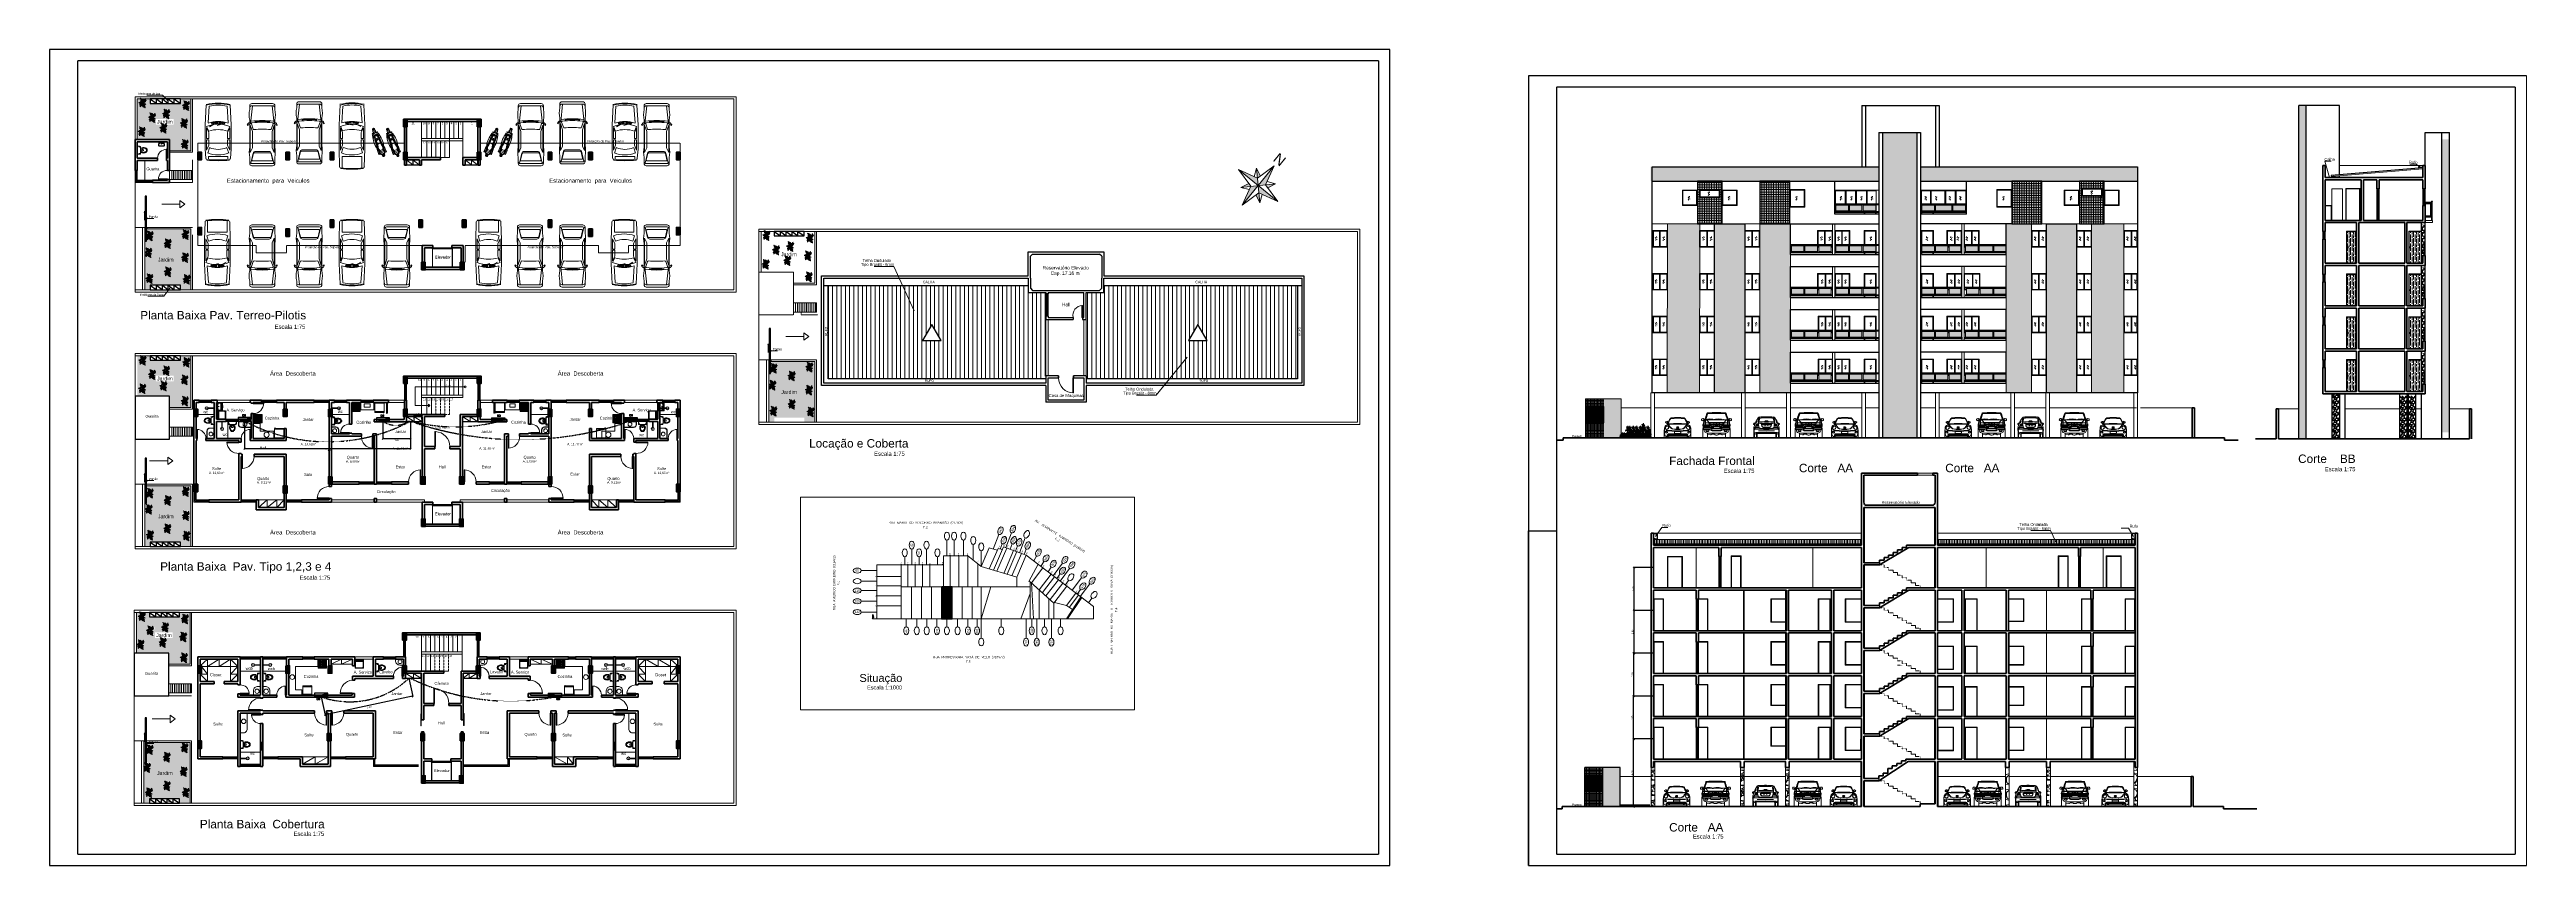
# Paper-space layout 'Layout1' of a CAD drawing. Header units: millimetres. Extents: x -9 to 2189, y -13 to 711.
# The model-space entities are those that its viewports show. They can reach past a viewport. Long polylines and large blocks are cut down to what shows.
import ezdxf
from ezdxf.enums import TextEntityAlignment as Align

# ---------------------------------------------------------------- set-up
doc = ezdxf.new("R2010")
doc.units = ezdxf.units.MM
doc.header["$LTSCALE"] = 0.75
doc.header["$MEASUREMENT"] = 0
doc.linetypes.add('HIDDEN2', pattern=[4.7625, 3.175, -1.5875])
for name, color, linetype in [('1VEGETAÇÃO', 7, 'Continuous'), ('ELETRODUTOS', 5, 'Continuous'), ('SOMBRA', 9, 'Continuous'), ('Textos', 144, 'Continuous')]:
    doc.layers.add(name, color=color, linetype=linetype)
for name, color, linetype, lineweight in [('Gramado', 9, 'Continuous', 0), ('Guias', 6, 'Continuous', 0), ('Linhas', 7, 'Continuous', 15), ('Linhas finas', 7, 'Continuous', 0), ('Linhas grossas', 7, 'Continuous', 30), ('Linhas medias', 7, 'Continuous', 30), ('Paredes', 7, 'Continuous', 50), ('TOMADAS', 1, 'Continuous', 25), ('Traçejado', 250, 'HIDDEN2', 0)]:
    doc.layers.add(name, color=color, linetype=linetype, lineweight=lineweight)
doc.styles.add('ROMANS', font='romans.shx')
doc.styles.get("Standard").update_dxf_attribs({"font": 'arial.ttf'})
doc.dimstyles.get("Standard").update_dxf_attribs({"dimtxt": 1.5, "dimasz": 1.4, "dimexe": 0.18, "dimexo": 0.0625, "dimgap": 0.6, "dimtad": 2, "dimzin": 0, "dimdsep": 46, "dimtxsty": 'Standard', "dimblk": 'OBLIQUE', "dimcen": 0.09, "dimadec": 0, "dimazin": 0, "dimtfac": 1, "dimtofl": 0, "dimtmove": 0, "dimatfit": 3, "dimfxl": 1, "dimtolj": 1, "dimtzin": 0, "dimarcsym": 0})
pattern_1 = [(90, (-892.924857, -711.507577), (-0.0538815367, 0.0538815367), [0.0142875, -0.0934755734]), (45, (-892.92486, -711.50758), (-0.0538815367, 0.0538815367), [0.0142875, -0.0619125]), (135, (-892.92486, -711.50758), (-0.0538815367, -0.0538815367), [0.0142875, -0.0619125])]
pattern_2 = [(228.0127875, (-817.499816, -742.752314), (-8.1280000006, -9.1439999994), [0.1366886, -13.53219346]), (184.969741, (-817.591256, -742.853914), (12.1919999952, 1.0160000579), [0.2345619, -23.22161956]), (132.510447, (-817.824936, -742.874234), (10.1600000043, -11.175999996), [0.1653926, -16.3738891]), (267.273689, (-818.221176, -743.128234), (1.0160000021, 20.3199999999), [0.2136018, -21.14657497]), (292.8336542, (-818.231336, -743.341594), (-5.0800000004, 12.1919999998), [0.2094535, -20.7359231]), (357.273689, (-818.150056, -743.534634), (-20.3199999999, 1.0160000021), [0.2136018, -21.14657497]), (37.6942405, (-817.936696, -743.544794), (-13.2079999994, -10.16000000076), [0.28247746, -27.9652461]), (72.2553284, (-817.713176, -743.372074), (7.1120000019, 22.3519999994), [0.2666878, -26.40210264]), (121.4295656, (-817.631896, -743.118074), (-8.1280000012, 13.2079999993), [0.2143252, -21.2182183]), (175.2363583, (-817.74366, -742.935194), (11.176, -1.0160000018), [0.2446853, -11.9895748]), (222.3974378, (-817.987496, -742.914874), (-12.1919999996, -11.1760000004), [0.31643117, -31.326709]), (138.814075, (-817.21534, -743.13839), (-7.1119999996, 6.0960000005), [0.1080018, -10.6922263]), (171.4692344, (-817.296616, -743.067274), (13.2080000004, -2.0319999977), [0.2054728, -20.3418556]), (225, (-817.4998, -743.0368), (-1e-16, -1.016), [0.14368374, -1.29315724]), (203.1985905, (-817.57094, -742.91487), (5.08, 2.032), [0.0773765, -7.66024895]), (291.80141, (-817.64206, -742.94535), (-1.016, 3.048), [0.10942625, -5.3619012]), (30.963757, (-817.60142, -743.04695), (3.048, 2.032), [0.17772786, -5.74651926]), (161.565051, (-817.449, -742.9555), (2.032, -1.016), [0.12851486, -3.08435925]), (16.3895403, (-818.231336, -742.945354), (10.16, 3.048), [0.1800352, -17.82353067]), (70.346176, (-818.058616, -742.894554), (-4.0640000004, -11.176), [0.1510396, -14.9528863]), (293.1985905, (-817.44902, -742.75231), (-2.032, 5.08), [0.15475204, -7.58287344]), (343.6104597, (-817.388056, -742.894554), (-10.1600000002, 3.0479999993), [0.1800352, -17.82353067]), (339.443955, (-818.23134, -743.57527), (-5.08, 2.032), [0.1736141, -8.5070937]), (294.7751406, (-818.068776, -743.636234), (-5.080000006, 11.1759999973), [0.14546885, -14.40143735]), (66.8014095, (-817.43886, -743.76831), (2.032, 5.08), [0.15475204, -7.58287344]), (17.3540246, (-817.377896, -743.626074), (-13.2079999997, -4.0640000009), [0.1703131, -16.8609504]), (69.443955, (-817.9367, -743.76831), (-2.032, -5.08), [0.08680704, -8.59390077]), (101.309932, (-817.49982, -743.76831), (-1.016, 4.064), [0.05180584, -5.128798]), (165.963757, (-817.50998, -743.71751), (3.048, -1.016), [0.2094535, -3.97962184]), (186.009006, (-817.713176, -743.666714), (10.16, 1.0160000005), [0.1941068, -19.21654595]), (303.690068, (-817.60142, -743.1384), (-1.016, 2.032), [0.14652955, -3.51671054]), (353.1572266, (-817.520136, -743.260314), (17.2720000001, -2.0319999991), [0.2558227, -25.3264036]), (60.945396, (-817.26614, -743.29079), (-4.064, -7.112), [0.1046033, -10.3557569]), (90, (-817.2153, -743.1994), (-1.016, 1.016), [0.06096, -0.95504]), (120.256437, (-817.733496, -743.636234), (4.0639999995, -7.1120000003), [0.1411468, -13.9735763]), (48.0127875, (-817.804616, -743.514314), (8.1280000007, 9.1439999994), [0.27337715, -13.3955049]), (0, (-817.6217, -743.3111), (1.016, 1.016), [0.26416, -0.75184]), (325.3048465, (-817.357576, -743.311114), (10.1600000038, -7.1119999945), [0.1606438, -15.9037267]), (254.054604, (-817.2255, -743.40255), (-1.016, -4.064), [0.14793163, -7.24866]), (207.6459754, (-817.266136, -743.544794), (-19.3040000007, -10.1599999987), [0.24085804, -23.84498577]), (175.4260787, (-817.479496, -743.656554), (-13.208, 1.016), [0.2548118, -25.2263386])]
pattern_3 = [(45, (-883.951327, -779.794286), (-0.02499999996, 0.02499999996), [])]
pattern_4 = [(90, (-892.924857, -728.601386), (-0.0538815367, 0.0538815367), [0.0142875, -0.0934755734]), (45, (-892.92486, -728.601386), (-0.0538815367, 0.0538815367), [0.0142875, -0.0619125]), (135, (-892.92486, -728.601386), (-0.0538815367, -0.0538815367), [0.0142875, -0.0619125])]
pattern_5 = [(90, (-892.98683, -745.68925), (-0.0538815367, 0.0538815367), [0.0142875, -0.0934755734]), (45, (-892.98683, -745.68925), (-0.0538815367, 0.0538815367), [0.0142875, -0.0619125]), (135, (-892.98683, -745.68925), (-0.0538815367, -0.0538815367), [0.0142875, -0.0619125])]

# ---------------------------------------------------------------- blocks, each defined once
blk = doc.blocks.new('ALLREFRIGERATOR340pl')
for p, q in [((1.86, -0.04), (1.86, -0.61)), ((1.86, -0.04), (2.48, -0.04)), ((2.48, -0.61), (1.86, -0.61)), ((2.48, -0.63), (1.86, -0.63)), ((1.86, -0.63), (1.86, -0.67)), ((1.86, -0.67), (2.48, -0.67)), ((1.9, -0.61), (1.9, -0.63)), ((2.45, -0.63), (2.45, -0.61)), ((2.48, -0.04), (2.48, -0.61)), ((2.48, -0.63), (2.48, -0.67))]:
    blk.add_line(p, q)
blk.add_lwpolyline([(2.42, -0.04), (2.42, -0.01), (2.29, -0.01), (2.03, -0.01), (1.93, -0.01), (1.93, -0.04)])
blk.add_lwpolyline([(2.42, -0.67), (2.42, -0.7), (2.45, -0.7), (2.45, -0.67)], close=True)
blk = doc.blocks.new('FOGÃO4')
for p, q in [((0, 0), (0, 0.58)), ((0, 0.58), (0.55, 0.58)), ((0, 0.57), (0.55, 0.57)), ((0, 0.07), (0.55, 0.07)), ((0, 0.05), (0.55, 0.05)), ((0.02, 0.11), (0.02, 0.53)), ((0.04, 0.55), (0.51, 0.55)), ((0.04, 0.09), (0.51, 0.09)), ((0.05, 0.12), (0.05, 0.53)), ((0.05, 0.53), (0.25, 0.53)), ((0.05, 0.43), (0.13, 0.43)), ((0.25, 0.33), (0.05, 0.33)), ((0.05, 0.23), (0.13, 0.23)), ((0.25, 0.12), (0.05, 0.12)), ((0.07, 0.03), (0.07, 0.02)), ((0.11, 0.03), (0.11, 0.02)), ((0.14, 0.03), (0.14, 0.02)), ((0.15, 0.45), (0.15, 0.53)), ((0.15, 0.33), (0.15, 0.41)), ((0.15, 0.25), (0.15, 0.33)), ((0.15, 0.12), (0.15, 0.2)), ((0.17, 0.43), (0.25, 0.43)), ((0.17, 0.23), (0.25, 0.23)), ((0.18, 0.03), (0.18, 0.02)), ((0.22, 0.03), (0.22, 0.02)), ((0.25, 0.53), (0.25, 0.12)), ((0.25, 0.03), (0.25, 0.02)), ((0.29, 0.03), (0.29, 0.02)), ((0.3, 0.53), (0.3, 0.12)), ((0.5, 0.53), (0.3, 0.53)), ((0.3, 0.43), (0.38, 0.43)), ((0.5, 0.33), (0.3, 0.33)), ((0.3, 0.23), (0.38, 0.23)), ((0.3, 0.12), (0.5, 0.12)), ((0.32, 0.03), (0.32, 0.02)), ((0.4, 0.53), (0.4, 0.45)), ((0.4, 0.41), (0.4, 0.33)), ((0.4, 0.33), (0.4, 0.25)), ((0.4, 0.2), (0.4, 0.12)), ((0.42, 0.43), (0.5, 0.43)), ((0.42, 0.23), (0.5, 0.23)), ((0.42, 0.03), (0.42, 0.02)), ((0.46, 0.03), (0.46, 0.02)), ((0.5, 0.12), (0.5, 0.53)), ((0.53, 0.53), (0.53, 0.11)), ((0.55, 0.58), (0.55, 0)), ((0, 0), (0.55, 0))]:
    blk.add_line(p, q)
for centre, radius in [((0.15, 0.43), 0.0696), ((0.15, 0.23), 0.0695), ((0.15, 0.43), 0.0459), ((0.15, 0.23), 0.0459), ((0.15, 0.43), 0.0359), ((0.15, 0.23), 0.0359), ((0.4, 0.43), 0.0716), ((0.4, 0.23), 0.0734), ((0.4, 0.43), 0.0459), ((0.4, 0.23), 0.0459), ((0.4, 0.43), 0.0359), ((0.4, 0.23), 0.0359)]:
    blk.add_circle(centre, radius)
for centre, start, end in [((0.04, 0.53), 90, 180), ((0.04, 0.11), 180, 270), ((0.51, 0.53), 0, 90), ((0.51, 0.11), 270, 0)]:
    blk.add_arc(centre, 0.02, start, end)
for centre in [(0.09, 0.03), (0.16, 0.03), (0.24, 0.03), (0.31, 0.03), (0.44, 0.03)]:
    blk.add_ellipse(centre, major_axis=(0.0185, 0.0004), ratio=0.532709, start_param=6.247921, end_param=9.427873)
for centre in [(0.09, 0.02), (0.16, 0.02), (0.24, 0.02), (0.31, 0.02), (0.44, 0.02)]:
    blk.add_ellipse(centre, major_axis=(0.0185, 0.0004), ratio=0.532709)
blk = doc.blocks.new('01bacicp')
at = {"linetype": 'Continuous'}
for p, q in [((-0.27, -0.04), (-0.27, -0.17)), ((0.24, -0.01), (-0.24, -0.01)), ((-0.22, -0.11), (-0.22, -0.19)), ((-0.22, -0.22), (0.22, -0.22)), ((-0.03, -0.31), (-0.05, -0.34)), ((-0.05, -0.34), (-0.05, -0.4)), ((-0.03, -0.42), (0.02, -0.42)), ((0.04, -0.34), (0.02, -0.31)), ((0.04, -0.4), (0.04, -0.34)), ((0.22, -0.11), (0.22, -0.19)), ((0.27, -0.17), (0.27, -0.04))]:
    blk.add_line(p, q, dxfattribs=at)
for points in [[(-0.16, -0.31, 0.020611), (-0.17, -0.33, 0.074253), (-0.19, -0.43, 0.074253), (-0.17, -0.53, 0.084945), (-0.13, -0.61, 0.106299), (-0.07, -0.67, 0.128642), (0, -0.68, 0.128642)], [(-0.14, -0.36, 0.060521), (-0.14, -0.43, 0.070874), (-0.13, -0.51, 0.082468), (-0.1, -0.57, 0.106817), (-0.05, -0.62), (0, -0.63)], [(0, -0.68, 0.128642), (0.07, -0.67, 0.106299), (0.13, -0.61, 0.084945), (0.17, -0.52, 0.089952), (0.18, -0.43, 0.074253), (0.17, -0.33, 0.021192), (0.16, -0.31, 0.106299)], [(0, -0.63), (0.05, -0.62, 0.106817), (0.1, -0.57, 0.082468), (0.13, -0.5), (0.14, -0.43, 0.060521), (0.13, -0.36, 0.04535)]]:
    blk.add_lwpolyline(points, format="xyb", dxfattribs=at)
for points in [[(-0.16, -0.31), (-0.14, -0.25), (-0.13, -0.23), (0.13, -0.23), (0.16, -0.31), (0.16, -0.32)], [(-0.14, -0.36), (-0.13, -0.34), (-0.12, -0.33), (-0.1, -0.32), (-0.08, -0.31), (0, -0.3), (0.08, -0.31), (0.1, -0.32), (0.12, -0.33), (0.13, -0.34), (0.13, -0.36)]]:
    blk.add_lwpolyline(points, dxfattribs=at)
for centre in [(-0.08, -0.25), (0.07, -0.25)]:
    blk.add_circle(centre, 0.00912, dxfattribs=at)
for centre, radius, start, end in [((-0.24, -0.04), 0.03, 90, 180), ((-0.22, -0.17), 0.05, 180, 270), ((-0.22, -0.18), 0.05, 180, 270), ((-0.19, -0.19), 0.03, 180, 270), ((-0.03, -0.4), 0.02, 180.0369, 270), ((0.02, -0.4), 0.02, 270, 0), ((0.19, -0.19), 0.03, 270, 0), ((0.22, -0.17), 0.05, 270, 0), ((0.24, -0.04), 0.03, 0, 90)]:
    blk.add_arc(centre, radius, start, end, dxfattribs=at)
blk = doc.blocks.new('*X22')
at = {"color": 0}
for p, q in [((-52.546875, 39.84375), (-52.546875, 39.84375)), ((-52.546875, 39.78125), (-52.546875, 39.78125)), ((-52.53125, 39.8125), (-52.53125, 39.8125)), ((-52.53125, 39.75), (-52.53125, 39.75)), ((-52.515625, 39.84375), (-52.515625, 39.84375)), ((-52.515625, 39.78125), (-52.515625, 39.78125)), ((-52.515625, 39.71875), (-52.515625, 39.71875)), ((-52.5, 39.875), (-52.5, 39.875)), ((-52.5, 39.8125), (-52.5, 39.8125)), ((-52.5, 39.75), (-52.5, 39.75)), ((-52.484375, 39.84375), (-52.484375, 39.84375)), ((-52.484375, 39.78125), (-52.484375, 39.78125)), ((-52.484375, 39.71875), (-52.484375, 39.71875)), ((-52.46875, 39.875), (-52.46875, 39.875)), ((-52.46875, 39.8125), (-52.46875, 39.8125)), ((-52.46875, 39.75), (-52.46875, 39.75)), ((-52.453125, 39.84375), (-52.453125, 39.84375)), ((-52.453125, 39.78125), (-52.453125, 39.78125)), ((-52.453125, 39.71875), (-52.453125, 39.71875)), ((-52.4375, 39.875), (-52.4375, 39.875)), ((-52.4375, 39.8125), (-52.4375, 39.8125)), ((-52.4375, 39.75), (-52.4375, 39.75)), ((-52.421875, 39.84375), (-52.421875, 39.84375)), ((-52.421875, 39.78125), (-52.421875, 39.78125)), ((-52.421875, 39.71875), (-52.421875, 39.71875)), ((-52.40625, 39.875), (-52.40625, 39.875)), ((-52.40625, 39.8125), (-52.40625, 39.8125)), ((-52.40625, 39.75), (-52.40625, 39.75)), ((-52.390625, 39.84375), (-52.390625, 39.84375)), ((-52.390625, 39.78125), (-52.390625, 39.78125)), ((-52.375, 39.8125), (-52.375, 39.8125)), ((-52.375, 39.75), (-52.375, 39.75))]:
    blk.add_line(p, q, dxfattribs=at)
blk = doc.blocks.new('Chuveiro')
for p, q in [((0, 0.02), (-0.4, 0.02)), ((0, -0.01), (-0.4, -0.01))]:
    blk.add_line(p, q)
blk.add_circle((-0.5, 0), 0.1)
blk.add_blockref('*X22', (51.96, -39.8))
blk = doc.blocks.new('Tan01')
for p, q in [((-2.77, -23.62), (-2.77, -23.97)), ((-2.77, -23.62), (-2.21, -23.62)), ((-2.74, -23.69), (-2.74, -23.96)), ((-2.72, -23.76), (-2.72, -23.91)), ((-2.72, -23.92), (-2.72, -23.92)), ((-2.72, -23.93), (-2.72, -23.94)), ((-2.72, -23.94), (-2.72, -23.95)), ((-2.72, -23.96), (-2.72, -23.97)), ((-2.72, -23.97), (-2.72, -23.98)), ((-2.7, -23.65), (-2.28, -23.65)), ((-2.26, -23.76), (-2.26, -23.91)), ((-2.26, -23.92), (-2.26, -23.92)), ((-2.26, -23.93), (-2.26, -23.94)), ((-2.26, -23.94), (-2.26, -23.95)), ((-2.26, -23.96), (-2.26, -23.97)), ((-2.26, -23.97), (-2.26, -23.98)), ((-2.24, -23.69), (-2.24, -23.96)), ((-2.21, -23.62), (-2.21, -23.97))]:
    blk.add_line(p, q)
for radius in [0.0225, 0.011]:
    blk.add_circle((-2.49, -23.76), radius)
for centre, radius, start, end in [((-2.72, -23.97), 0.05, 180, 258.2868), ((-2.7, -23.69), 0.04, 90, 180), ((-2.5, -24.07), 0.397, 88.2163, 126.789), ((-2.71, -23.96), 0.03, 180, 258.7018), ((-2.49, -22.86), 1.18, 258.2868, 270), ((-2.49, -24.08), 0.388, 89.2963, 125.1797), ((-2.5, -22.79), 1.13, 258.7978, 270.4155), ((-2.5, -22.8), 1.15, 258.9363, 270.4155), ((-2.5, -22.8), 1.14, 258.8675, 270.4155), ((-2.5, -22.8), 1.15, 259.0043, 270.4155), ((-2.5, -22.8), 1.17, 259.1378, 270.4155), ((-2.5, -22.8), 1.16, 259.0715, 270.4155), ((-2.5, -22.8), 1.17, 259.2033, 270.4155), ((-2.5, -22.8), 1.18, 259.2681, 270.4155), ((-2.5, -22.8), 1.2, 259.3953, 270.4155), ((-2.5, -22.8), 1.19, 259.3321, 270.4155), ((-2.5, -22.8), 1.2, 259.4577, 270.4155), ((-2.49, -22.86), 1.15, 258.7018, 270), ((-2.48, -24.07), 0.397, 53.211, 91.7837), ((-2.48, -24.08), 0.388, 54.8203, 90.7037), ((-2.48, -22.79), 1.13, 269.5845, 281.2022), ((-2.48, -22.8), 1.14, 269.5845, 281.1325), ((-2.48, -22.8), 1.15, 269.5845, 281.0637), ((-2.48, -22.8), 1.15, 269.5845, 280.9957), ((-2.48, -22.8), 1.17, 269.5845, 280.8622), ((-2.48, -22.8), 1.16, 269.5845, 280.9285), ((-2.48, -22.8), 1.17, 269.5845, 280.7967), ((-2.48, -22.8), 1.18, 269.5845, 280.7319), ((-2.48, -22.8), 1.19, 269.5845, 280.6679), ((-2.48, -22.8), 1.2, 269.5845, 280.6047), ((-2.48, -22.8), 1.2, 269.5845, 280.5423), ((-2.49, -22.86), 1.15, 270, 281.2982), ((-2.49, -22.86), 1.18, 270, 281.7132), ((-2.28, -23.69), 0.04, 0, 90), ((-2.27, -23.96), 0.03, 281.2982, 0), ((-2.26, -23.97), 0.05, 281.7132, 0)]:
    blk.add_arc(centre, radius, start, end)
blk = doc.blocks.new('Mlavar')
for p, q in [((0.05, 0.12), (0.05, 0.66)), ((0.05, 0.66), (0.6, 0.66)), ((0.05, 0.64), (0.6, 0.64)), ((0.05, 0.58), (0.6, 0.58)), ((0.07, 0.68), (0.57, 0.68)), ((0.07, 0.66), (0.07, 0.68)), ((0.07, 0.16), (0.07, 0.48)), ((0.57, 0.08), (0.08, 0.08)), ((0.54, 0.12), (0.11, 0.12)), ((0.13, 0.54), (0.52, 0.54)), ((0.16, 0.6), (0.16, 0.62)), ((0.16, 0.62), (0.29, 0.62)), ((0.29, 0.6), (0.16, 0.6)), ((0.29, 0.62), (0.29, 0.6)), ((0.32, 0.61), (0.32, 0.61)), ((0.35, 0.61), (0.35, 0.61)), ((0.37, 0.61), (0.37, 0.61)), ((0.41, 0.61), (0.41, 0.61)), ((0.47, 0.61), (0.47, 0.62)), ((0.55, 0.61), (0.55, 0.62)), ((0.57, 0.66), (0.57, 0.68)), ((0.58, 0.48), (0.58, 0.16)), ((0.6, 0.66), (0.6, 0.12))]:
    blk.add_line(p, q)
blk.add_lwpolyline([(0.55, 0.62, 0.215843), (0.54, 0.62, 0.093193), (0.53, 0.63, 0.049859), (0.52, 0.63, 0.037392), (0.51, 0.63, 0.037392), (0.49, 0.63, 0.049859), (0.48, 0.63, 0.093193), (0.47, 0.62, 0.215843), (0.47, 0.62)], format="xyb")
blk.add_lwpolyline([(0.51, 0.59, 0.037392), (0.52, 0.6, 0.049859), (0.53, 0.6, 0.093193), (0.54, 0.6, 0.215843), (0.55, 0.61, 0.215843), (0.54, 0.61, 0.093193), (0.53, 0.62, 0.049859), (0.52, 0.62, 0.037392), (0.51, 0.62, 0.037392), (0.49, 0.62, 0.049859), (0.48, 0.62, 0.093193), (0.47, 0.61, 0.215843), (0.47, 0.61, 0.215843), (0.47, 0.6, 0.093193), (0.48, 0.6, 0.049859), (0.49, 0.6, 0.037392)], format="xyb", close=True)
for centre in [(0.33, 0.61), (0.39, 0.61)]:
    blk.add_circle(centre, 0.0161)
for centre, radius, start, end in [((0.08, 0.12), 0.0339, 180, 270), ((0.13, 0.48), 0.0595, 90, 180), ((0.11, 0.16), 0.0404, 180, 270), ((0.33, 0.61), 0.0161, 359.922, 180.0785), ((0.39, 0.61), 0.0161, 359.922, 180.0785), ((0.52, 0.48), 0.0595, 0, 90), ((0.54, 0.16), 0.0404, 270, 0), ((0.57, 0.12), 0.0339, 270, 0)]:
    blk.add_arc(centre, radius, start, end)
blk = doc.blocks.new('carro1')
for p, q in [((-1.6, 0.71), (-1.79, 0.71)), ((-1.71, 0.88), (-1.1, 0.92)), ((-1.6, -0.59), (-1.6, 0.71)), ((-1.01, 0.64), (-1.36, 0.76)), ((-1.17, 0.83), (-0.48, 0.83)), ((-0.84, 0.68), (-1.17, 0.83)), ((-1.1, 0.92), (0.51, 0.92)), ((-0.84, 0.68), (-0.48, 0.68)), ((-0.48, 0.68), (-0.48, 0.83)), ((-0.4, 0.68), (-0.4, 0.83)), ((-0.4, 0.83), (0.32, 0.83)), ((-0.4, 0.68), (0, 0.68)), ((0, 0.68), (0.32, 0.83)), ((0.1, 0.68), (0.41, 0.83)), ((0.58, 0.3), (0.39, 0.63)), ((0.58, -0.25), (0.48, 0.13)), ((0.51, 0.92), (1.83, 0.85)), ((0.56, 0.48), (0.68, 0.5)), ((0.57, 0.43), (0.69, 0.45)), ((0.58, 0.37), (0.7, 0.39)), ((0.59, 0.32), (0.71, 0.33)), ((0.6, 0.27), (0.71, 0.28)), ((0.6, 0.21), (0.72, 0.22)), ((0.6, 0.16), (0.72, 0.16)), ((0.6, 0.11), (0.72, 0.11)), ((0.6, 0.01), (0.72, 0.01)), ((0.65, 0.73), (1.76, 0.66)), ((-1.79, -0.59), (-1.6, -0.59)), ((-1.71, -0.76), (-1.1, -0.81)), ((-1.01, -0.52), (-1.36, -0.65)), ((-0.84, -0.57), (-1.17, -0.71)), ((-1.17, -0.71), (-0.48, -0.71)), ((-1.1, -0.81), (0.51, -0.81)), ((-0.84, -0.57), (-0.48, -0.57)), ((-0.48, -0.57), (-0.48, -0.71)), ((-0.4, -0.57), (0, -0.57)), ((-0.4, -0.57), (-0.4, -0.71)), ((-0.4, -0.71), (0.32, -0.71)), ((0, -0.57), (0.32, -0.71)), ((0.1, -0.57), (0.41, -0.71)), ((0.51, -0.81), (1.83, -0.73)), ((0.56, -0.37), (0.68, -0.39)), ((0.57, -0.31), (0.69, -0.33)), ((0.58, -0.26), (0.7, -0.27)), ((0.59, -0.21), (0.71, -0.22)), ((0.6, -0.04), (0.72, -0.05)), ((0.6, -0.1), (0.72, -0.1)), ((0.6, -0.15), (0.71, -0.16)), ((0.65, -0.61), (1.76, -0.54))]:
    blk.add_line(p, q)
for centre, radius, start, end in [((5.14, 0.06), 7.01, 173.7788, 186.2212), ((5.14, 0.06), 6.96, 173.7788, 186.2212), ((-1.71, 0.8), 0.072, 92.2026, 173.7788), ((0.6, 0.06), 2.08, 160.2127, 199.7873), ((0.32, 0.06), 1.44, 156.4634, 203.5366), ((-1.88, 0.06), 2.08, 342.5077, 17.4923), ((-1.56, 0.06), 2.12, 338.7607, 21.2393), ((-1.52, 0.06), 2.26, 342.7227, 17.2773), ((-0.71, 0.06), 2.54, 346.3145, 13.6855), ((-1.39, 0.06), 3.31, 346.1775, 13.8225), ((-1.39, 0.06), 3.36, 346.1775, 13.8225), ((-1.71, -0.69), 0.072, 186.2212, 267.7974)]:
    blk.add_arc(centre, radius, start, end)
blk = doc.blocks.new('carro2')
for p, q in [((1.14, 0.16), (1.2, 0.16)), ((1.14, 0.11), (1.2, 0.11)), ((1.14, 0.05), (1.2, 0.05)), ((1.14, 0), (1.2, 0)), ((1.15, 0.38), (1.21, 0.38)), ((1.15, 0.33), (1.21, 0.32)), ((1.15, 0.27), (1.21, 0.27)), ((1.15, 0.22), (1.21, 0.21)), ((1.16, 0.49), (1.22, 0.48)), ((1.16, 0.43), (1.22, 0.43)), ((1.14, -0.05), (1.2, -0.05)), ((1.14, -0.11), (1.2, -0.11)), ((1.14, -0.16), (1.2, -0.16)), ((1.15, -0.22), (1.21, -0.21)), ((1.15, -0.27), (1.21, -0.27)), ((1.15, -0.33), (1.21, -0.32)), ((1.15, -0.38), (1.21, -0.38)), ((1.16, -0.43), (1.22, -0.43)), ((1.16, -0.49), (1.22, -0.48))]:
    blk.add_line(p, q)
for points in [[(3.99, -0.84, 0.414214), (4.14, -0.69), (4.14, 0.69, 0.414214), (3.99, 0.84), (3.59, 0.84, 0.073612), (2.88, 0.84), (1.1, 0.84, 0.089651), (0.4, 0.84), (0.15, 0.84, 0.414214), (0, 0.69), (0, -0.69, 0.414214), (0.15, -0.84), (0.4, -0.84, 0.089651), (1.1, -0.84), (2.88, -0.84, 0.073612), (3.59, -0.84)], [(1.29, 0.67, -0.471469), (1.36, 0.72), (1.7, 0.6, -0.355409), (1.74, 0.55, 0.054387), (1.74, -0.55, -0.355409), (1.7, -0.6), (1.36, -0.72, -0.471469), (1.29, -0.67, -0.061109)], [(3.82, 0.63, 0.48578), (3.75, 0.68), (3.33, 0.58, 0.346094), (3.29, 0.53), (3.29, -0.53, 0.346094), (3.33, -0.58), (3.75, -0.69, 0.48578), (3.82, -0.64)]]:
    blk.add_lwpolyline(points, format="xyb", close=True)
for points in [[(0.3, 0.84, 0.414214), (0.15, 0.69), (0.15, -0.69, 0.414214), (0.3, -0.84)], [(1.18, 0.75, 0.066688), (1.18, -0.75, 0.066688)], [(1.39, 0.84, -0.242036), (1.47, 0.98), (1.43, 1, 0.202777), (1.26, 0.84)], [(3.98, -0.76), (3.3, -0.6, -0.346094), (3.19, -0.45), (3.19, 0.45, -0.346094), (3.3, 0.6), (3.98, 0.76)], [(3.85, -0.84, 0.414214), (4, -0.69), (4, 0.69, 0.414214), (3.85, 0.84, 0.414214)], [(1.39, -0.84, 0.242036), (1.47, -0.98), (1.43, -1, -0.202777), (1.26, -0.84)]]:
    blk.add_lwpolyline(points, format="xyb")
for points in [[(1.35, 0.78), (0.15, 0.65)], [(1.35, -0.78), (0.15, -0.65)]]:
    blk.add_lwpolyline(points)
for points in [[(2.95, 0.66), (1.87, 0.66), (1.44, 0.8), (3.25, 0.8)], [(2.95, -0.66), (1.87, -0.66), (1.44, -0.8), (3.25, -0.8)]]:
    blk.add_lwpolyline(points, close=True)
blk = doc.blocks.new('carro5')
for p, q in [((-0.82, 4.26), (-0.86, 3.07)), ((-0.58, 2.98), (-0.7, 3.33)), ((-0.65, 4.34), (-0.65, 3.58)), ((-0.65, 3.58), (0.65, 3.58)), ((0.58, 2.98), (0.7, 3.33)), ((0.65, 3.58), (0.65, 4.34)), ((0.82, 4.26), (0.86, 3.07)), ((-0.86, 3.07), (-0.86, 1.46)), ((-0.77, 3.14), (-0.77, 2.45)), ((-0.62, 2.81), (-0.77, 3.14)), ((-0.62, 2.45), (-0.77, 2.45)), ((-0.62, 2.38), (-0.77, 2.38)), ((-0.77, 2.38), (-0.77, 1.66)), ((-0.62, 1.97), (-0.77, 1.66)), ((-0.62, 1.87), (-0.77, 1.56)), ((-0.62, 2.81), (-0.62, 2.45)), ((-0.62, 2.38), (-0.62, 1.97)), ((0.62, 2.81), (0.77, 3.14)), ((0.62, 2.81), (0.62, 2.45)), ((0.62, 2.45), (0.77, 2.45)), ((0.62, 2.38), (0.62, 1.97)), ((0.62, 2.38), (0.77, 2.38)), ((0.62, 1.97), (0.77, 1.66)), ((0.62, 1.87), (0.77, 1.56)), ((0.77, 3.14), (0.77, 2.45)), ((0.77, 2.38), (0.77, 1.66)), ((0.86, 3.07), (0.86, 1.46)), ((-0.86, 1.46), (-0.79, 0.14)), ((-0.67, 1.33), (-0.6, 0.22)), ((-0.42, 1.41), (-0.44, 1.29)), ((-0.37, 1.4), (-0.39, 1.28)), ((-0.32, 1.39), (-0.33, 1.27)), ((-0.31, 1.39), (0.07, 1.49)), ((-0.26, 1.38), (-0.28, 1.26)), ((-0.21, 1.38), (-0.22, 1.26)), ((-0.16, 1.37), (-0.16, 1.25)), ((-0.1, 1.37), (-0.11, 1.25)), ((-0.05, 1.37), (-0.05, 1.25)), ((0.05, 1.37), (0.05, 1.25)), ((0.1, 1.37), (0.11, 1.25)), ((0.16, 1.37), (0.16, 1.25)), ((0.21, 1.38), (0.22, 1.26)), ((0.24, 1.39), (0.58, 1.58)), ((0.26, 1.38), (0.28, 1.26)), ((0.32, 1.39), (0.33, 1.27)), ((0.37, 1.4), (0.39, 1.28)), ((0.42, 1.41), (0.44, 1.29)), ((0.67, 1.33), (0.6, 0.22)), ((0.86, 1.46), (0.79, 0.14))]:
    blk.add_line(p, q)
for centre, radius, start, end in [((-0.75, 4.26), 0.072, 96.2212, 177.7974), ((0, -2.59), 7.01, 83.7788, 96.2212), ((0, -2.59), 6.96, 83.7788, 96.2212), ((0, 1.38), 2.08, 70.2127, 109.7873), ((0.75, 4.26), 0.072, 2.2026, 83.7788), ((0, 3.85), 2.08, 252.5077, 287.4923), ((0, 1.65), 1.44, 66.4634, 113.5366), ((0, 3.36), 3.36, 256.1775, 283.8225), ((0, 3.36), 3.31, 256.1775, 283.8225), ((0, 3.54), 2.12, 248.7607, 291.2393), ((0, 3.49), 2.26, 252.7227, 287.2773), ((0, 2.68), 2.54, 256.3145, 283.6855)]:
    blk.add_arc(centre, radius, start, end)
blk = doc.blocks.new('2v_motoc')
at = {"linetype": 'ByBlock'}
for p, q in [((-2.01, 0.02), (-1.83, 0.02)), ((-1.99, 0.05), (-1.83, 0.05)), ((-1.83, 0.06), (-1.97, 0.06)), ((-1.94, 0.07), (-1.83, 0.07)), ((-1.83, 0.08), (-1.83, 0.11)), ((-1.83, 0.09), (-1.81, 0.07)), ((-1.83, 0.09), (-1.83, -0.1)), ((-1.72, 0.15), (-1.81, 0.13)), ((-1.81, -0.08), (-1.81, 0.07)), ((-1.8, -0.1), (-1.8, 0.09)), ((-1.71, 0.13), (-1.78, 0.11)), ((-1.77, 0.25), (-1.77, 0.26)), ((-1.77, 0.26), (-1.48, 0.25)), ((-1.77, 0.19), (-1.77, 0.25)), ((-1.77, 0.19), (-1.76, 0.18)), ((-1.76, 0.18), (-1.71, 0.18)), ((-1.71, 0.17), (-1.75, 0.18)), ((-1.71, 0.15), (-1.72, 0.15)), ((-1.67, 0.23), (-1.71, 0.23)), ((-1.71, 0.23), (-1.71, 0.14)), ((-1.71, 0.23), (-1.71, 0.15)), ((-1.71, 0.13), (-1.71, 0.15)), ((-1.71, 0.15), (-1.71, 0.15)), ((-1.71, 0.14), (-1.67, 0.14)), ((-1.63, 0.12), (-1.71, 0.13)), ((-1.71, -0.14), (-1.71, 0.13)), ((-1.67, 0.14), (-1.67, 0.23)), ((-1.67, 0.18), (-1.54, 0.18)), ((-1.67, 0.17), (-1.64, 0.16)), ((-1.67, 0.16), (-1.62, 0.16)), ((-1.48, 0.2), (-1.63, 0.12)), ((-1.63, 0.12), (-1.48, 0.17)), ((-1.63, 0.1), (-1.6, 0.12)), ((-1.63, 0.12), (-1.6, 0.12)), ((-1.63, 0.12), (-1.63, -0.13)), ((-1.55, 0.1), (-1.63, 0.1)), ((-1.48, 0.2), (-1.62, 0.16)), ((-1.6, 0.12), (-1.52, 0.14)), ((-1.49, 0.12), (-1.55, 0.1)), ((-1.55, -0.1), (-1.55, 0.1)), ((-1.52, 0.14), (-1.42, 0.15)), ((-1.42, 0.14), (-1.49, 0.12)), ((-1.09, 0.16), (-1.47, 0.17)), ((-1.46, 0.2), (-1.43, 0.17)), ((-1.39, 0.2), (-1.44, 0.18)), ((-1.42, 0.15), (-1.1, 0.13)), ((-1.32, 0.14), (-1.42, 0.14)), ((-1.07, 0.19), (-1.39, 0.2)), ((-1.25, 0.19), (-1.36, 0.23)), ((-1.09, 0.09), (-1.32, 0.14)), ((-1.09, 0.09), (-1.1, 0.13)), ((-1.09, 0.09), (-1.1, 0.13)), ((-0.71, 0.1), (-1.09, 0.09)), ((-1.09, 0.09), (-1.09, -0.1)), ((-1.09, 0.09), (-1.09, -0.1)), ((-1, 0.17), (-1.05, 0.18)), ((-1.04, 0.15), (-1.02, 0.14)), ((-0.77, 0.17), (-0.97, 0.17)), ((-0.84, 0.01), (-0.82, 0.04)), ((-0.84, 0.01), (-0.84, -0.02)), ((-0.82, 0.04), (-0.79, 0.04)), ((-0.79, 0.04), (-0.77, 0.01)), ((-0.77, -0.02), (-0.77, 0.01)), ((-0.65, 0.13), (-0.73, 0.16)), ((-0.71, 0.1), (-0.65, 0.13)), ((-0.65, 0.09), (-0.71, 0.1)), ((-0.71, -0.11), (-0.71, 0.1)), ((-0.65, 0.13), (-0.56, 0.13)), ((-0.63, 0.19), (-0.61, 0.21)), ((-0.53, 0.1), (-0.63, 0.19)), ((-0.62, 0.18), (-0.6, 0.2)), ((-0.61, 0.21), (-0.54, 0.14)), ((-0.54, 0.11), (-0.59, 0.09)), ((-0.53, 0.07), (-0.54, 0.05)), ((-0.54, 0.05), (-0.53, 0.04)), ((-0.54, 0.02), (-0.54, 0.05)), ((-0.53, 0.04), (-0.54, 0.04)), ((-0.54, 0.02), (-0.53, 0.03)), ((-0.54, 0.02), (-0.53, 0.01)), ((-0.53, 0.13), (-0.5, 0.1)), ((-0.53, 0.13), (-0.53, 0.1)), ((-0.52, 0.1), (-0.53, 0.11)), ((-0.52, 0.07), (-0.53, 0.07)), ((-0.53, 0.05), (-0.53, 0.06)), ((-0.53, 0.01), (-0.53, 0.02)), ((-0.52, 0.01), (-0.53, 0.01)), ((-0.51, 0.05), (-0.52, 0.07)), ((-0.52, 0.06), (-0.52, 0.05)), ((-0.52, 0.04), (-0.52, 0.05)), ((-0.52, 0.04), (-0.51, 0.04)), ((-0.52, 0.03), (-0.52, 0.02)), ((-0.52, 0.02), (-0.52, 0.01)), ((-0.51, 0.02), (-0.52, 0.01)), ((-0.51, 0.02), (-0.51, 0.05)), ((-0.5, 0.06), (-0.5, -0.07)), ((-0.48, -0.07), (-0.48, 0.06)), ((-0.31, 0.18), (-0.35, 0.18)), ((-0.35, 0.18), (-0.35, 0.13)), ((-0.31, 0.1), (-0.31, 0.18)), ((-0.31, 0.11), (-0.31, 0.17)), ((-0.31, 0.09), (-0.22, 0.09)), ((-0.3, 0.08), (-0.28, 0.08)), ((-0.28, 0.08), (-0.24, 0.08)), ((-0.24, -0.09), (-0.24, 0.08)), ((-0.17, 0.07), (-0.07, 0.07)), ((-0.04, 0.06), (-0.16, 0.06)), ((-0.15, 0.05), (-0.02, 0.05)), ((0, 0.02), (-0.14, 0.02)), ((-1.83, 0), (-2.01, 0)), ((-2.01, -0.03), (-1.83, -0.03)), ((-1.99, -0.06), (-1.83, -0.06)), ((-1.83, -0.07), (-1.97, -0.07)), ((-1.94, -0.08), (-1.83, -0.08)), ((-1.83, -0.1), (-1.81, -0.08)), ((-1.83, -0.09), (-1.83, -0.12)), ((-1.72, -0.16), (-1.81, -0.14)), ((-1.71, -0.14), (-1.78, -0.12)), ((-1.77, -0.2), (-1.76, -0.19)), ((-1.77, -0.2), (-1.77, -0.26)), ((-1.77, -0.27), (-1.48, -0.26)), ((-1.77, -0.26), (-1.77, -0.27)), ((-1.76, -0.19), (-1.71, -0.19)), ((-1.71, -0.18), (-1.75, -0.19)), ((-1.71, -0.16), (-1.72, -0.16)), ((-1.63, -0.13), (-1.71, -0.14)), ((-1.71, -0.14), (-1.71, -0.16)), ((-1.71, -0.15), (-1.67, -0.15)), ((-1.71, -0.24), (-1.71, -0.15)), ((-1.71, -0.23), (-1.71, -0.16)), ((-1.71, -0.16), (-1.71, -0.16)), ((-1.67, -0.24), (-1.71, -0.24)), ((-1.67, -0.15), (-1.67, -0.24)), ((-1.67, -0.16), (-1.62, -0.17)), ((-1.67, -0.17), (-1.64, -0.17)), ((-1.67, -0.19), (-1.54, -0.19)), ((-1.63, -0.1), (-1.6, -0.13)), ((-1.55, -0.1), (-1.63, -0.1)), ((-1.63, -0.13), (-1.6, -0.13)), ((-1.63, -0.13), (-1.48, -0.18)), ((-1.48, -0.21), (-1.63, -0.13)), ((-1.48, -0.21), (-1.62, -0.17)), ((-1.6, -0.13), (-1.52, -0.15)), ((-1.49, -0.13), (-1.55, -0.1)), ((-1.52, -0.15), (-1.42, -0.16)), ((-1.42, -0.15), (-1.49, -0.13)), ((-1.09, -0.17), (-1.47, -0.18)), ((-1.46, -0.2), (-1.43, -0.18)), ((-1.39, -0.21), (-1.44, -0.19)), ((-1.42, -0.16), (-1.1, -0.14)), ((-1.32, -0.15), (-1.42, -0.15)), ((-1.07, -0.2), (-1.39, -0.21)), ((-1.25, -0.2), (-1.36, -0.24)), ((-1.09, -0.1), (-1.32, -0.15)), ((-1.09, -0.1), (-1.1, -0.14)), ((-1.09, -0.1), (-1.1, -0.14)), ((-0.71, -0.11), (-1.09, -0.1)), ((-1, -0.18), (-1.05, -0.19)), ((-1.04, -0.16), (-1.02, -0.14)), ((-0.77, -0.18), (-0.97, -0.18)), ((-0.84, -0.02), (-0.82, -0.05)), ((-0.82, -0.05), (-0.79, -0.05)), ((-0.79, -0.05), (-0.77, -0.02)), ((-0.65, -0.14), (-0.73, -0.17)), ((-0.65, -0.09), (-0.71, -0.11)), ((-0.71, -0.11), (-0.65, -0.14)), ((-0.65, -0.14), (-0.56, -0.14)), ((-0.53, -0.11), (-0.63, -0.19)), ((-0.63, -0.19), (-0.61, -0.21)), ((-0.62, -0.19), (-0.6, -0.21)), ((-0.61, -0.21), (-0.54, -0.15)), ((-0.54, -0.12), (-0.59, -0.1)), ((-0.54, -0.03), (-0.53, -0.01)), ((-0.54, -0.03), (-0.54, -0.06)), ((-0.54, -0.03), (-0.53, -0.04)), ((-0.53, -0.04), (-0.54, -0.04)), ((-0.54, -0.06), (-0.53, -0.05)), ((-0.53, -0.07), (-0.54, -0.06)), ((-0.52, -0.01), (-0.53, -0.01)), ((-0.53, -0.02), (-0.53, -0.03)), ((-0.53, -0.06), (-0.53, -0.07)), ((-0.52, -0.07), (-0.53, -0.07)), ((-0.53, -0.14), (-0.53, -0.11)), ((-0.53, -0.14), (-0.5, -0.11)), ((-0.52, -0.11), (-0.53, -0.12)), ((-0.51, -0.03), (-0.52, -0.01)), ((-0.52, -0.03), (-0.52, -0.02)), ((-0.52, -0.04), (-0.52, -0.03)), ((-0.52, -0.04), (-0.51, -0.04)), ((-0.52, -0.05), (-0.52, -0.06)), ((-0.52, -0.07), (-0.52, -0.06)), ((-0.51, -0.06), (-0.52, -0.07)), ((-0.51, -0.03), (-0.51, -0.06)), ((-0.35, -0.19), (-0.35, -0.14)), ((-0.31, -0.19), (-0.35, -0.19)), ((-0.31, -0.1), (-0.22, -0.1)), ((-0.31, -0.1), (-0.31, -0.19)), ((-0.31, -0.11), (-0.31, -0.18)), ((-0.3, -0.08), (-0.28, -0.09)), ((-0.28, -0.09), (-0.24, -0.09)), ((-0.17, -0.08), (-0.07, -0.08)), ((-0.04, -0.07), (-0.16, -0.07)), ((-0.15, -0.06), (-0.02, -0.06)), ((0, -0.03), (-0.14, -0.03)), ((-0.13, 0), (0, 0))]:
    blk.add_line(p, q, dxfattribs=at)
for centre, radius, start, end in [((-1.94, 0), 0.0711, 89.6687, 270.3313), ((-1.81, 0.11), 0.02, 101.3507, 180), ((-1.78, 0.09), 0.02, 104.9318, 180), ((-1.49, -0.15), 0.4, 71.3058, 88.6425), ((-1.47, 0.18), 0.02, 49.0863, 106.7281), ((-1.47, 0.18), 0.02, 49.0863, 118.0576), ((-1.47, 0.15), 0.02, 89.3056, 107.4548), ((-1.39, 0.18), 0.02, 88.0298, 106.641), ((-0.94, -1.3), 1.58, 71.2325, 105.0579), ((-0.95, -1.39), 1.52, 79.8868, 95.4858), ((-1.1, 0.06), 0.1, 56.6726, 89.3056), ((-1.07, 0.09), 0.1, 74.7125, 88.0298), ((-0.97, 0.27), 0.1, 254.7125, 270), ((-0.77, 0.07), 0.1, 68.3132, 90), ((-0.63, 0.18), 0.1, 257.0821, 291.906), ((-0.7, -0.04), 0.304, 48.7991, 72.1143), ((-0.54, 0.13), 0.01, 360, 48.1324), ((-0.55, 0.06), 0.05, 0, 46.7618), ((-0.72, 0), 0.291, 319.5475, 40.4525), ((-0.53, 0.06), 0.05, 0, 46.7618), ((-0.61, 0), 0.272, 312.5562, 47.4438), ((-0.43, 0), 0.152, 286.0575, 73.9422), ((-0.22, 0), 0.0918, 269.6687, 90.3313), ((-0.07, 0), 0.0711, 269.6687, 90.3313), ((-1.81, -0.12), 0.02, 180, 258.6493), ((-1.78, -0.1), 0.02, 180, 255.0682), ((-1.47, -0.16), 0.02, 252.5452, 270.6944), ((-1.47, -0.19), 0.02, 241.9424, 310.9137), ((-1.47, -0.19), 0.02, 253.2719, 310.9137), ((-1.49, 0.14), 0.4, 271.3575, 288.6942), ((-1.39, -0.19), 0.02, 253.359, 271.9702), ((-0.94, 1.29), 1.58, 254.9421, 288.7675), ((-0.95, 1.38), 1.52, 264.5142, 280.1132), ((-1.1, -0.07), 0.1, 270.6944, 303.3274), ((-1.07, -0.1), 0.1, 271.9702, 285.2875), ((-0.97, -0.28), 0.1, 90, 105.2875), ((-0.77, -0.08), 0.1, 270, 291.6868), ((-0.63, -0.19), 0.1, 68.094, 102.9179), ((-0.7, 0.04), 0.304, 287.8857, 311.2009), ((-0.54, -0.14), 0.01, 311.8676, 0), ((-0.55, -0.07), 0.05, 313.2382, 0), ((-0.53, -0.07), 0.05, 313.2382, 0)]:
    blk.add_arc(centre, radius, start, end, dxfattribs=at)
blk = doc.blocks.new('01lavl91')
at = {"linetype": 'Continuous'}
for p, q in [((-0.09, -0.07), (0.09, -0.07)), ((0.13, -0.04), (0.06, -0.11)), ((0.06, -0.11), (0.08, -0.11)), ((0.08, -0.11), (0.15, -0.06))]:
    blk.add_line(p, q, dxfattribs=at)
for points in [[(-0.2, -0.24), (-0.18, -0.01), (0.18, -0.01), (0.2, -0.24)], [(0, -0.3), (-0.05, -0.3), (-0.1, -0.29), (-0.13, -0.29), (-0.16, -0.28), (-0.18, -0.27), (-0.19, -0.26), (-0.2, -0.24)], [(-0.18, -0.23), (-0.18, -0.2), (-0.17, -0.16), (-0.15, -0.14), (-0.13, -0.11), (-0.12, -0.1), (-0.11, -0.09), (-0.09, -0.07), (-0.09, -0.07)], [(0, -0.27), (-0.05, -0.27), (-0.1, -0.27), (-0.11, -0.27), (-0.13, -0.27), (-0.14, -0.26), (-0.15, -0.26), (-0.16, -0.25), (-0.16, -0.25), (-0.16, -0.25), (-0.17, -0.24), (-0.17, -0.24), (-0.18, -0.23)], [(0, -0.27), (0.05, -0.27), (0.1, -0.27), (0.12, -0.27), (0.13, -0.27), (0.14, -0.26), (0.15, -0.26), (0.16, -0.25), (0.16, -0.25), (0.17, -0.25), (0.17, -0.24), (0.17, -0.24), (0.18, -0.23)], [(0, -0.3), (0.05, -0.3), (0.1, -0.29), (0.14, -0.29), (0.16, -0.28), (0.18, -0.27), (0.19, -0.26), (0.2, -0.24)], [(0.09, -0.07), (0.09, -0.07)], [(0.18, -0.23), (0.18, -0.2), (0.17, -0.16), (0.15, -0.14), (0.13, -0.11), (0.12, -0.1), (0.11, -0.09)]]:
    blk.add_lwpolyline(points, dxfattribs=at)
for centre, radius in [((0, -0.12), 0.0316), ((0, -0.12), 0.02), ((0.14, -0.04), 0.0164)]:
    blk.add_circle(centre, radius, dxfattribs=at)
blk = doc.blocks.new('arbusto3planta')
for p, q in [((-0.6, 0.27), (-0.42, 0.21)), ((-0.55, 0.08), (-0.42, 0.21)), ((-0.52, 0.32), (-0.33, 0.3)), ((-0.52, -0.03), (-0.45, 0.14)), ((-0.51, 0.56), (-0.37, 0.43)), ((-0.5, 0.44), (-0.33, 0.37)), ((-0.24, 0.23), (-0.42, 0.21)), ((-0.4, 0.03), (-0.42, 0.21)), ((-0.28, 0.1), (-0.42, 0.21)), ((-0.4, 0.38), (-0.24, 0.28)), ((-0.39, 0.52), (-0.3, 0.36)), ((-0.31, -0.04), (-0.38, 0.13)), ((-0.19, 0.02), (-0.35, 0.11)), ((-0.15, 0.14), (-0.33, 0.18)), ((-0.19, -0.09), (-0.31, 0.05)), ((-0.29, 0.46), (-0.24, 0.28)), ((-0.13, 0.43), (-0.24, 0.28)), ((-0.18, 0.53), (-0.23, 0.35))]:
    blk.add_line(p, q)
for centre, start, end in [((-0.55, 0.14), 30.8368, 112.8397), ((-0.48, 0.34), 210.8368, 292.8397), ((-0.57, 0.22), 274.7716, 356.7744), ((-0.41, 0.07), 94.7716, 176.7744), ((-0.44, 0.2), 42.8582, 124.8611), ((-0.42, 0.42), 222.8582, 304.8611), ((-0.58, 0.1), 296.7006, 18.7035), ((-0.38, 0.02), 116.7006, 198.7035), ((-0.37, 0.57), 184.2556, 266.2585), ((-0.52, 0.41), 4.2556, 86.2585), ((-0.45, 0.31), 27.5134, 109.5163), ((-0.37, 0.51), 207.5134, 289.5163), ((-0.3, 0.13), 147.9424, 229.9453), ((-0.32, 0.11), 54.7606, 136.7635), ((-0.34, 0.32), 234.7606, 316.7635), ((-0.51, 0.1), 327.9424, 49.9453), ((-0.41, 0.07), 11.6277, 93.6305), ((-0.29, 0.24), 191.6277, 273.6305), ((-0.27, 0.42), 198.4554, 280.4583), ((-0.38, 0.24), 18.4554, 100.4583), ((-0.25, 0.49), 167.6387, 249.6415), ((-0.44, 0.39), 347.6387, 69.6415), ((-0.44, 0), 340.8109, 62.8138), ((-0.24, 0.08), 160.8109, 242.8138), ((-0.32, -0.03), 20.6856, 102.6885), ((-0.22, 0.16), 200.6856, 282.6885), ((-0.27, 0.06), 36.0305, 118.0333), ((-0.22, 0.27), 216.0305, 298.0333), ((-0.16, 0.4), 154.7702, 236.773), ((-0.33, -0.09), 357.4278, 79.4307), ((-0.17, 0.05), 177.4278, 259.4307), ((-0.37, 0.34), 334.7702, 56.773), ((-0.1, 0.41), 123.5284, 205.5312), ((-0.1, 0.29), 101.5993, 183.6022), ((-0.27, 0.42), 281.5993, 3.6022), ((-0.31, 0.47), 303.5284, 25.5312)]:
    blk.add_arc(centre, 0.141, start, end)
blk = doc.blocks.new('BeetleF')
for p, q in [((-0.12, 0.49), (-0.12, 0.04)), ((-0.09, 0.41), (-0.08, 0.44)), ((-0.08, 0.41), (-0.07, 0.44)), ((0.08, 0), (-0.08, 0)), ((-0.04, 0.44), (0.06, 0.42)), ((-0.04, 0.43), (0.06, 0.41)), ((0.04, 0.97), (0.1, 0.95)), ((0.06, 1), (0.12, 0.99)), ((0.11, 0.19), (0.23, 0.19)), ((0.12, 0.21), (0.23, 0.21)), ((0.12, 0.1), (0.12, 0.04)), ((0.13, 0.12), (0.77, 0.12)), ((0.17, 0.11), (0.77, 0.11)), ((0.19, 0.26), (0.77, 0.26)), ((0.2, 0.28), (0.77, 0.28)), ((0.31, 0.92), (0.77, 0.92)), ((0.32, 0.21), (0.77, 0.21)), ((0.32, 0.19), (0.77, 0.19)), ((0.56, 0.33), (0.56, 0.4)), ((0.59, 0.43), (0.77, 0.43)), ((0.77, 0.3), (0.59, 0.3)), ((0.63, 0.57), (0.77, 0.57)), ((0.63, 0.57), (0.77, 0.57)), ((0.65, 0.58), (0.77, 0.58)), ((0.74, 0.65), (0.71, 0.69)), ((0.74, 0.64), (0.71, 0.68)), ((0.76, 0.68), (0.74, 0.71)), ((0.74, 0.65), (0.76, 0.68)), ((0.77, 0.68), (0.75, 0.72)), ((0.75, 0.63), (0.77, 0.67)), ((0.77, 0.68), (0.76, 0.68)), ((1.23, 0.92), (0.77, 0.92)), ((0.77, 0.68), (0.79, 0.72)), ((0.77, 0.68), (0.78, 0.68)), ((0.79, 0.63), (0.77, 0.67)), ((0.89, 0.58), (0.77, 0.58)), ((0.91, 0.57), (0.77, 0.57)), ((0.91, 0.57), (0.77, 0.57)), ((0.95, 0.43), (0.77, 0.43)), ((0.77, 0.3), (0.95, 0.3)), ((1.34, 0.28), (0.77, 0.28)), ((1.35, 0.26), (0.77, 0.26)), ((1.22, 0.21), (0.77, 0.21)), ((1.22, 0.19), (0.77, 0.19)), ((1.41, 0.12), (0.77, 0.12)), ((1.38, 0.11), (0.77, 0.11)), ((0.78, 0.68), (0.8, 0.71)), ((0.8, 0.65), (0.78, 0.68)), ((0.8, 0.65), (0.83, 0.69)), ((0.8, 0.64), (0.83, 0.68)), ((0.98, 0.33), (0.98, 0.4)), ((1.43, 0.21), (1.31, 0.21)), ((1.44, 0.19), (1.31, 0.19)), ((1.48, 1), (1.43, 0.99)), ((1.43, 0.1), (1.43, 0.04)), ((1.5, 0.97), (1.44, 0.95)), ((1.46, 0), (1.62, 0)), ((1.58, 0.44), (1.48, 0.42)), ((1.58, 0.43), (1.48, 0.41)), ((1.62, 0.41), (1.61, 0.44)), ((1.63, 0.41), (1.62, 0.44)), ((1.66, 0.49), (1.66, 0.04))]:
    blk.add_line(p, q)
for centre, radius in [((0.28, 0.2), 0.045), ((0.28, 0.2), 0.0343), ((1.26, 0.2), 0.045), ((1.26, 0.2), 0.0343)]:
    blk.add_circle(centre, radius)
for centre, radius, start, end in [((1.08, 0.49), 1.19, 175.0934, 191.6654), ((-0.03, 0.51), 0.0839, 188.5265, 225.1725), ((-0.08, 0.04), 0.0378, 180, 270), ((0.23, 0.6), 0.337, 160.9635, 180.2989), ((-0.02, 0.53), 0.0977, 180.2317, 204.8704), ((-0.03, 0.51), 0.0783, 200.139, 225.1725), ((-0.05, 0.83), 0.157, 252.6765, 271.8409), ((-0.05, 0.82), 0.157, 252.2958, 271.8409), ((0.15, 0.63), 0.251, 130.0639, 161.2123), ((-0.02, 0.53), 0.095, 228.479, 261.2934), ((-0.02, 0.53), 0.101, 228.479, 261.2934), ((-0.02, 0.4), 0.0635, 157.7359, 232.2739), ((0.19, 0.29), 0.287, 187.8213, 213.9306), ((-0.02, 0.4), 0.0578, 157.7359, 232.2739), ((0.03, 0.48), 0.151, 234.2897, 272.5004), ((0.03, 0.48), 0.156, 234.2897, 272.5004), ((0.06, 0.65), 0.113, 162.7206, 205.8268), ((0.08, 0.66), 0.126, 101.9209, 169.8355), ((0.08, 0.66), 0.116, 101.9209, 169.8355), ((0.06, 0.65), 0.103, 162.7206, 205.8268), ((0.04, 0.65), 0.0931, 212.0078, 268.1537), ((0.06, 0.28), 0.186, 235.2975, 275.5081), ((0.04, 0.65), 0.0837, 212.0078, 268.1537), ((0.04, 1.03), 0.0681, 142.4159, 187.4158), ((0.02, 1.04), 0.0455, 207.2773, 280.0057), ((0.11, 0.7), 0.176, 98.6473, 136.3734), ((0.08, 0.98), 0.127, 78.8985, 132.4281), ((0.02, 1.34), 0.334, 266.2265, 280.8184), ((-0.44, -42.47), 42.96, 88.3846, 89.3987), ((0.05, 1), 0.028, 174.2034, 258.2477), ((0.71, 8.07), 7.62, 264.7669, 270.4393), ((0.06, 1.33), 0.329, 264.8359, 274.8271), ((0.04, 0.37), 0.0453, 268.7319, 344.8984), ((0.04, 0.37), 0.051, 268.7319, 344.8984), ((0.05, 0.68), 0.113, 262.1553, 333.1924), ((0.05, 0.68), 0.123, 262.1553, 333.1924), ((0.09, 0.68), 0.114, 56.2988, 108.587), ((2.23, 0.04), 2.32, 149.3318, 159.0348), ((0.09, 0.68), 0.104, 56.2988, 108.587), ((0.04, 0.37), 0.0497, 344.2261, 56.5994), ((0.04, 0.37), 0.0441, 344.2261, 56.5994), ((0.08, 1.01), 0.0151, 274.8271, 352.3539), ((0.08, 1.01), 0.00567, 274.8271, 352.3539), ((0.12, 0.75), 0.128, 79.4903, 105.9208), ((0.11, 0.83), 0.0509, 53.0871, 133.9985), ((0.11, 0.83), 0.049, 53.0871, 133.9985), ((0.68, 0.11), 0.601, 171.8694, 174.377), ((1.12, 0.08), 1.04, 175.1989, 179.2001), ((0.2, -0.93), 1.03, 92.0512, 96.8043), ((0.08, 0.04), 0.0378, 270, 360), ((-0.21, 1.09), 0.303, 345.3315, 2.5877), ((0.11, 0.94), 0.0204, 176.0607, 249.554), ((0.19, 0.17), 0.104, 123.6744, 167.2169), ((-0.45, 1.09), 0.556, 352.3539, 1.8946), ((0.21, 0.15), 0.115, 141.6102, 169.3951), ((0.87, 0.12), 0.77, 176.0489, 177.5257), ((0.13, 0.15), 0.0271, 175.0539, 273.7116), ((0.16, 1.11), 0.197, 253.8058, 259.6756), ((0.2, 0.17), 0.0932, 96.6256, 144.2784), ((1.28, 0.58), 1.21, 144.5335, 162.5947), ((0.19, 2.25), 1.31, 267.711, 272.289), ((0.21, 1.07), 0.152, 237.5039, 272.2711), ((0.07, 0.78), 0.151, 28.2238, 68.8781), ((0.2, 0.12), 0.158, 88.0346, 116.0092), ((1.3, 0.58), 1.21, 144.5335, 162.5947), ((0.09, 0.77), 0.114, 28.2034, 64.7934), ((0.09, 0.77), 0.113, 28.2034, 64.7934), ((0.12, 0.73), 0.0513, 31.16, 52.4217), ((0.12, 0.73), 0.0419, 31.16, 52.4217), ((0.04, 0.69), 0.14, 330.905, 27.7007), ((0.04, 0.69), 0.131, 330.905, 27.7007), ((1.07, 1.3), 0.997, 208.5938, 219.0979), ((0.21, 0.08), 0.182, 95.3395, 96.14), ((1.07, 1.3), 0.996, 208.5938, 219.0979), ((0.2, 3.69), 2.77, 270.3121, 272.28), ((0.11, 0.79), 0.114, 28.2034, 33.8628), ((1.09, 1.32), 0.996, 208.5938, 219.0979), ((0.9, 0.86), 0.755, 148.3165, 151.714), ((-1.18, 51.22), 50.3, 271.6117, 272.2185), ((0.4, 1.16), 0.176, 108.7016, 147.6572), ((0.52, 1.12), 0.276, 129.3761, 143.2524), ((0.75, -1.38), 2.69, 89.4794, 99.4887), ((0.51, 0.88), 0.298, 224.8444, 255.0071), ((0.51, 0.88), 0.3, 224.8444, 255.0071), ((0.75, -1.37), 2.69, 89.4794, 99.2866), ((0.51, 0.85), 0.25, 218.9789, 253.3875), ((0.9, -3.42), 4.78, 91.6077, 96.6888), ((0.66, 1.71), 1.14, 258.318, 268.3449), ((0.66, 1.71), 1.14, 258.318, 268.3449), ((0.65, 1.48), 0.904, 256.3782, 269.9549), ((0.59, 0.4), 0.0283, 90, 180), ((0.59, 0.33), 0.0283, 180, 270), ((0.64, -3.42), 4.78, 83.3112, 88.3923), ((0.79, -1.37), 2.69, 80.7134, 90.5206), ((0.79, -1.38), 2.69, 80.5113, 90.5206), ((2.72, 51.22), 50.3, 267.7815, 268.3883), ((1.98, -42.47), 42.96, 90.6013, 91.6154), ((0.83, 8.07), 7.62, 269.5607, 275.2331), ((0.89, 1.48), 0.904, 270.0451, 283.6218), ((0.88, 1.71), 1.14, 271.6551, 281.682), ((0.88, 1.71), 1.14, 271.6551, 281.682), ((0.95, 0.4), 0.0283, 0, 90), ((0.95, 0.33), 0.0283, 270, 0), ((1.03, 0.85), 0.25, 286.6125, 321.0211), ((1.03, 0.88), 0.298, 284.9929, 315.1556), ((1.03, 0.88), 0.3, 284.9929, 315.1556), ((1.02, 1.12), 0.276, 36.7476, 50.6239), ((1.14, 1.16), 0.176, 32.3428, 71.2984), ((0.24, 0.58), 1.21, 17.4053, 35.4665), ((1.34, 3.69), 2.77, 267.72, 269.6879), ((0.45, 1.32), 0.996, 320.9021, 331.4062), ((0.26, 0.58), 1.21, 17.4053, 35.4665), ((0.47, 1.3), 0.996, 320.9021, 331.4062), ((0.47, 1.3), 0.997, 320.9021, 331.4062), ((0.64, 0.86), 0.755, 28.286, 31.6835), ((1.36, 2.25), 1.31, 267.711, 272.289), ((-0.69, 0.04), 2.32, 20.9652, 30.6682), ((1.33, 1.07), 0.152, 267.7289, 302.4961), ((1.47, 0.78), 0.151, 111.1219, 151.7762), ((1.43, 0.79), 0.114, 146.1372, 151.7966), ((1.34, 0.12), 0.158, 63.9908, 91.9654), ((1.45, 0.77), 0.114, 115.2066, 151.7966), ((1.45, 0.77), 0.113, 115.2066, 151.7966), ((1.33, 0.08), 0.182, 83.86, 84.6605), ((1.34, 0.17), 0.0932, 35.7216, 83.3744), ((1.5, 0.69), 0.14, 152.2993, 209.095), ((1.42, 0.73), 0.0513, 127.5783, 148.84), ((1.5, 0.69), 0.131, 152.2993, 209.095), ((1.42, 0.73), 0.0419, 127.5783, 148.84), ((1.49, 0.68), 0.113, 206.8076, 277.8447), ((1.49, 0.68), 0.123, 206.8076, 277.8447), ((1.34, -0.93), 1.03, 83.1957, 87.9488), ((1.45, 0.68), 0.114, 71.413, 123.7012), ((1.45, 0.68), 0.104, 71.413, 123.7012), ((1.42, 0.75), 0.128, 74.0792, 100.5097), ((1.43, 0.83), 0.0509, 46.0015, 126.9129), ((1.43, 0.83), 0.049, 46.0015, 126.9129), ((1.38, 1.11), 0.197, 280.3244, 286.1942), ((1.35, 0.17), 0.104, 12.7831, 56.3256), ((1.41, 0.15), 0.0271, 266.2884, 4.9461), ((1.33, 0.15), 0.115, 10.6049, 38.3898), ((1.43, 0.94), 0.0204, 290.446, 3.9393), ((1.46, 0.04), 0.0378, 180, 270), ((1.46, 0.98), 0.127, 47.5719, 101.1015), ((1.99, 1.09), 0.556, 178.1054, 187.6461), ((1.75, 1.09), 0.303, 177.4123, 194.6685), ((1.46, 1.01), 0.0151, 187.6461, 265.1729), ((0.67, 0.12), 0.77, 2.6425, 3.9511), ((1.46, 1.01), 0.00567, 187.6461, 265.1729), ((1.5, 0.37), 0.0497, 123.4006, 195.7739), ((0.86, 0.11), 0.601, 5.623, 8.1306), ((1.52, 1.34), 0.334, 259.1816, 273.7735), ((1.49, 1.33), 0.329, 265.1729, 275.1641), ((1.43, 0.7), 0.176, 43.6266, 81.3527), ((1.5, 0.37), 0.0441, 123.4006, 195.7739), ((1.5, 0.37), 0.0453, 195.1016, 271.2681), ((1.5, 0.37), 0.051, 195.1016, 271.2681), ((0.42, 0.08), 1.04, 0.7999, 4.8011), ((1.48, 0.28), 0.186, 264.4919, 304.7025), ((1.46, 0.66), 0.116, 10.1645, 78.0791), ((1.46, 0.66), 0.126, 10.1645, 78.0791), ((1.49, 1), 0.028, 281.7523, 5.7966), ((1.5, 0.65), 0.0837, 271.8463, 327.9922), ((1.5, 0.65), 0.0931, 271.8463, 327.9922), ((1.52, 1.04), 0.0455, 259.9943, 332.7227), ((1.51, 0.48), 0.151, 267.4996, 305.7103), ((1.51, 0.48), 0.156, 267.4996, 305.7103), ((1.5, 1.03), 0.0681, 352.5842, 37.5841), ((1.4, 0.63), 0.251, 18.7877, 49.9361), ((1.48, 0.65), 0.103, 334.1732, 17.2794), ((1.48, 0.65), 0.113, 334.1732, 17.2794), ((1.56, 0.53), 0.095, 278.7066, 311.521), ((1.56, 0.53), 0.101, 278.7066, 311.521), ((1.35, 0.29), 0.287, 326.0694, 352.1787), ((1.59, 0.83), 0.157, 268.1591, 287.3235), ((1.59, 0.82), 0.157, 268.1591, 287.7042), ((1.56, 0.4), 0.0635, 307.7261, 22.2641), ((1.56, 0.4), 0.0578, 307.7261, 22.2641), ((1.62, 0.04), 0.0378, 270, 0), ((1.31, 0.6), 0.337, 359.7011, 19.0365), ((0.46, 0.49), 1.19, 348.3346, 4.9066), ((1.57, 0.51), 0.0839, 314.8275, 351.4735), ((1.57, 0.51), 0.0783, 314.8275, 339.861), ((1.56, 0.53), 0.0977, 335.1296, 359.7683)]:
    blk.add_arc(centre, radius, start, end)
blk.add_ellipse((0.77, 0.68), major_axis=(0.0717, 0.0035), ratio=0.761815, start_param=1.533808, end_param=4.675401)
at = {"extrusion": (0, 0, -1)}
blk.add_ellipse((0.77, 0.68), major_axis=(-0.0717, 0.0035), ratio=0.761815, start_param=1.533808, end_param=4.675401, dxfattribs=at)
for points, knots in [([(0.74, 0.71), (0.73, 0.71), (0.73, 0.7), (0.72, 0.7), (0.72, 0.69), (0.71, 0.69)], [2.0484025, 2.0484025, 2.0484025, 2.0484025, 2.4622277, 2.4622277, 2.7112994, 2.7112994, 2.7112994, 2.7112994]), ([(0.71, 0.68), (0.71, 0.67), (0.71, 0.67), (0.71, 0.66), (0.72, 0.65), (0.74, 0.64), (0.74, 0.64), (0.74, 0.64)], [2.991978, 2.991978, 2.991978, 2.991978, 3.28297, 3.28297, 4.103713, 4.103713, 4.12972, 4.12972, 4.12972, 4.12972]), ([(0.77, 0.72), (0.77, 0.72), (0.77, 0.72), (0.76, 0.72), (0.75, 0.72), (0.75, 0.72)], [1.5373636, 1.5373636, 1.5373636, 1.5373636, 1.6414851, 1.6414851, 1.8865934, 1.8865934, 1.8865934, 1.8865934]), ([(0.77, 0.72), (0.77, 0.72), (0.77, 0.72), (0.78, 0.72), (0.79, 0.72), (0.79, 0.72)], [1.5373636, 1.5373636, 1.5373636, 1.5373636, 1.6414851, 1.6414851, 1.8865934, 1.8865934, 1.8865934, 1.8865934]), ([(0.8, 0.71), (0.81, 0.71), (0.81, 0.7), (0.82, 0.7), (0.82, 0.69), (0.83, 0.69)], [2.0484025, 2.0484025, 2.0484025, 2.0484025, 2.4622277, 2.4622277, 2.7112994, 2.7112994, 2.7112994, 2.7112994]), ([(0.83, 0.68), (0.83, 0.67), (0.83, 0.67), (0.83, 0.66), (0.82, 0.65), (0.8, 0.64), (0.8, 0.64), (0.8, 0.64)], [2.991978, 2.991978, 2.991978, 2.991978, 3.28297, 3.28297, 4.103713, 4.103713, 4.12972, 4.12972, 4.12972, 4.12972])]:
    blk.add_open_spline(points, degree=3, knots=knots)
for points in [[(0.75, 0.63), (0.76, 0.63), (0.76, 0.63), (0.77, 0.63)], [(0.79, 0.63), (0.79, 0.63), (0.78, 0.63), (0.77, 0.63)]]:
    blk.add_open_spline(points, degree=3)
blk = doc.blocks.new('RangerF')
for p, q in [((-0.15, 0.6), (-0.15, 0.06)), ((-0.14, 0.62), (-0.13, 0.62)), ((-0.1, 0.86), (0.01, 0.86)), ((-0.1, 0.85), (0.22, 0.85)), ((-0.1, 0.78), (0.38, 0.78)), ((-0.09, 0.79), (0.31, 0.79)), ((-0.09, 0.66), (0.36, 0.66)), ((-0.07, 0.64), (-0.09, 0.64)), ((-0.09, 0), (0.09, 0)), ((-0.08, 0.71), (-0.06, 0.71)), ((-0.07, 0.64), (0.38, 0.64)), ((-0.06, 0.74), (-0.05, 0.74)), ((0.31, 0.55), (-0.06, 0.55)), ((-0.04, 1.01), (0.23, 1.01)), ((-0.04, 1), (0.01, 1)), ((-0.04, 0.7), (0.33, 0.7)), ((-0.03, 0.72), (0.33, 0.72)), ((0.01, 1.21), (0.54, 1.21)), ((0.01, 1.2), (0.01, 1.01)), ((0.01, 1.2), (0.01, 1.01)), ((0.01, 1), (0.23, 1)), ((0.01, 1), (0.01, 0.86)), ((0.01, 1), (0.01, 0.86)), ((0.01, 0.86), (0.29, 0.86)), ((0.07, 0.52), (0.19, 0.52)), ((0.07, 0.43), (0.21, 0.43)), ((0.15, 0.32), (0.15, 0.2)), ((0.15, 0.32), (0.75, 0.32)), ((0.35, 0.22), (0.15, 0.2)), ((0.15, 0.2), (0.15, 0.06)), ((0.25, 1.03), (0.75, 1.03)), ((0.33, 0.98), (0.75, 0.98)), ((0.35, 0.89), (0.62, 0.89)), ((0.35, 0.86), (0.63, 0.86)), ((0.35, 0.21), (0.35, 0.22)), ((0.4, 0.21), (0.35, 0.21)), ((0.36, 0.66), (0.38, 0.64)), ((0.39, 0.68), (0.52, 0.68)), ((0.43, 0.24), (0.4, 0.22)), ((0.4, 0.22), (0.4, 0.21)), ((0.41, 0.7), (0.52, 0.7)), ((0.75, 0.61), (0.42, 0.61)), ((0.54, 0.25), (0.43, 0.24)), ((0.44, 0.79), (0.75, 0.79)), ((0.45, 0.76), (0.75, 0.76)), ((0.49, 0.5), (0.75, 0.5)), ((0.49, 0.47), (0.75, 0.47)), ((0.52, 0.7), (0.52, 0.68)), ((0.54, 0.72), (0.54, 0.64)), ((0.54, 0.25), (0.6, 0.25)), ((0.56, 0.98), (0.56, 0.89)), ((0.56, 0.86), (0.56, 0.79)), ((0.56, 0.73), (0.75, 0.73)), ((0.56, 0.63), (0.75, 0.63)), ((0.58, 0.98), (0.58, 0.89)), ((0.58, 0.86), (0.58, 0.79)), ((0.61, 1.21), (0.68, 1.21)), ((1.13, 1.21), (0.68, 1.21)), ((0.71, 0.19), (0.75, 0.19)), ((1.25, 1.03), (0.75, 1.03)), ((1.17, 0.98), (0.75, 0.98)), ((1.06, 0.79), (0.75, 0.79)), ((1.05, 0.76), (0.75, 0.76)), ((0.94, 0.73), (0.75, 0.73)), ((0.94, 0.63), (0.75, 0.63)), ((0.75, 0.61), (1.08, 0.61)), ((1.01, 0.5), (0.75, 0.5)), ((1.01, 0.47), (0.75, 0.47)), ((1.35, 0.32), (0.75, 0.32)), ((0.79, 0.19), (0.75, 0.19)), ((1.15, 0.86), (0.87, 0.86)), ((1.15, 0.89), (0.88, 0.89)), ((1.13, 1.21), (0.9, 1.21)), ((0.96, 0.25), (0.9, 0.25)), ((0.92, 0.98), (0.92, 0.89)), ((0.92, 0.86), (0.92, 0.79)), ((0.94, 0.98), (0.94, 0.89)), ((0.94, 0.86), (0.94, 0.79)), ((0.96, 0.72), (0.96, 0.64)), ((0.96, 0.25), (1.07, 0.24)), ((0.98, 0.7), (0.98, 0.68)), ((1.09, 0.7), (0.98, 0.7)), ((1.11, 0.68), (0.98, 0.68)), ((1.07, 0.24), (1.1, 0.22)), ((1.1, 0.22), (1.1, 0.21)), ((1.1, 0.21), (1.15, 0.21)), ((1.6, 0.78), (1.12, 0.78)), ((1.14, 0.66), (1.12, 0.64)), ((1.57, 0.64), (1.12, 0.64)), ((1.59, 0.66), (1.14, 0.66)), ((1.15, 0.22), (1.35, 0.2)), ((1.15, 0.21), (1.15, 0.22)), ((1.53, 0.72), (1.17, 0.72)), ((1.54, 0.7), (1.17, 0.7)), ((1.59, 0.79), (1.19, 0.79)), ((1.19, 0.55), (1.56, 0.55)), ((1.49, 1.21), (1.2, 1.21)), ((1.49, 0.86), (1.21, 0.86)), ((1.54, 1.01), (1.27, 1.01)), ((1.49, 1), (1.27, 1)), ((1.6, 0.85), (1.28, 0.85)), ((1.43, 0.43), (1.29, 0.43)), ((1.43, 0.52), (1.3, 0.52)), ((1.35, 0.32), (1.35, 0.2)), ((1.35, 0.2), (1.35, 0.06)), ((1.59, 0), (1.41, 0)), ((1.49, 1.2), (1.49, 1.01)), ((1.49, 1.2), (1.49, 1.01)), ((1.49, 1), (1.49, 0.86)), ((1.49, 1), (1.49, 0.86)), ((1.54, 1), (1.49, 1)), ((1.6, 0.86), (1.49, 0.86)), ((1.56, 0.74), (1.55, 0.74)), ((1.58, 0.71), (1.56, 0.71)), ((1.57, 0.64), (1.59, 0.64)), ((1.64, 0.62), (1.63, 0.62)), ((1.65, 0.6), (1.65, 0.06))]:
    blk.add_line(p, q)
for centre, radius, start, end in [((0.17, 1.6), 0.0679, 101.8674, 145.4591), ((0.7, -4.84), 6.53, 89.5681, 94.7713), ((0.72, -7.31), 8.97, 89.8173, 93.5056), ((0.8, -4.84), 6.53, 85.2287, 90.4319), ((0.78, -7.31), 8.97, 86.4944, 90.1827), ((1.33, 1.6), 0.0679, 34.5409, 78.1326), ((-0.13, 1.19), 0.121, 149.6322, 170.381), ((-0.2, 1.2), 0.0477, 172.1039, 247.7778), ((-0.18, 1.21), 0.0726, 108.7497, 143.1922), ((-0.12, 1.39), 0.25, 247.3885, 273.6314), ((-0.14, 0.96), 0.323, 86.4297, 100.5186), ((0.15, 0.84), 0.304, 162.8441, 186.3109), ((136, 33.69), 140.06, 193.5772, 193.6008), ((-0.13, 0.6), 0.0234, 116.3649, 185.206), ((-0.09, 0.06), 0.0626, 183.3948, 267.4505), ((-0.49, 1.09), 0.39, 336.772, 350.023), ((-0.05, 0.74), 0.0839, 170.7676, 190.6), ((0.16, 0.68), 0.295, 171.4259, 190.8369), ((-0.08, 0.77), 0.108, 235.4917, 263.2885), ((-0.08, 0.75), 0.108, 236.1697, 263.2885), ((-0.1, 1.18), 0.0275, 90.2465, 157.08), ((-0.1, 1.17), 0.0348, 148.4433, 226.2762), ((-0.06, 0.96), 0.219, 249.868, 264.1886), ((-0.07, 0.93), 0.219, 253.4706, 264.1886), ((0.16, 0.68), 0.295, 190.8369, 194.2664), ((-0.15, 0.55), 0.0569, 11.3927, 67.4518), ((-0.12, 1.2), 0.0806, 44.2954, 87.0495), ((-0.03, 1.44), 0.311, 252.7375, 255.363), ((2.05, 0.78), 2.17, 173.8594, 177.9864), ((0.2, 0.85), 0.326, 179.9438, 192.2547), ((-0.05, 0.8), 0.0643, 190.9653, 228.3781), ((-0.03, 1.44), 0.311, 255.363, 265.8829), ((0.05, 0.99), 0.163, 149.7342, 173.7593), ((0.05, 0.99), 0.163, 169.8344, 173.7593), ((0.42, 0.84), 0.524, 172.1144, 186.6665), ((-0.03, 0.75), 0.459, 93.1293, 98.5251), ((0.06, 0.9), 0.158, 142.2794, 174.0661), ((0.42, 0.84), 0.516, 172.1144, 185.8203), ((-0.05, 0.82), 0.0879, 236.6021, 258.4801), ((0.21, 0.93), 0.334, 141.9175, 154.0173), ((0.05, 0.99), 0.163, 132.5823, 149.7342), ((0.06, 0.9), 0.15, 141.1671, 174.0661), ((-0.06, 0.8), 0.0879, 247.5411, 258.4801), ((-0.06, 0.58), 0.0349, 204.3845, 272.8467), ((-0.15, 1.22), 0.0914, 353.6508, 24.116), ((-0.04, 0.97), 0.0374, 87.0889, 144.1669), ((0.18, 0.54), 0.246, 178.7084, 223.9257), ((-0.03, 0.75), 0.459, 88.4325, 93.1293), ((-0.15, 1.25), 0.17, 302.0954, 335.2358), ((-0.04, 0.97), 0.0289, 87.0889, 138.9571), ((-0.04, 0.73), 0.0297, 214.8375, 270.1045), ((-0.11, 1.22), 0.0998, 300.8275, 356.1024), ((-0.03, 0.75), 0.0297, 214.8375, 270.1045), ((3.21, 0.41), 3.33, 158.3039, 166.0575), ((-0.03, 0.75), 0.459, 86.449, 88.4325), ((2.52, 0.63), 2.58, 157.4477, 167.6226), ((0.14, 0.55), 0.231, 232.2304, 274.205), ((2.71, 0.6), 2.74, 158.3151, 166.2575), ((0.08, 1.24), 0.0318, 169.6007, 262.0261), ((0.07, 0.5), 0.0187, 92.8959, 177.046), ((0.13, 0.49), 0.0851, 174.2968, 215.0845), ((0.07, 1.23), 0.00761, 97.3991, 262.6009), ((0.08, 0.45), 0.016, 206.2498, 252.605), ((0.21, 3.97), 2.73, 266.8639, 267.407), ((0.21, 3.95), 2.73, 266.8639, 275.0672), ((-0.43, 0.57), 0.812, 34.0864, 51.5406), ((0.09, 1.23), 0.00543, 96.4291, 263.5709), ((0.36, -0.3), 1.56, 96.1586, 100.0853), ((0.36, -0.31), 1.56, 96.1586, 100.0853), ((0.09, 0.06), 0.0626, 272.5495, 356.6052), ((0.18, 1.6), 0.0414, 95.8789, 151.118), ((0.21, 3.97), 2.73, 268.5906, 273.3895), ((0.18, 1.6), 0.0185, 95.8789, 151.118), ((0.72, -7.31), 8.94, 89.8173, 93.5056), ((0.27, 0.06), 1.2, 73.8328, 93.908), ((0.27, 0.05), 1.2, 78.799, 93.908), ((0.19, 0.46), 0.0527, 33.3964, 82.2645), ((0.21, 0.46), 0.0244, 265.0713, 347.6419), ((0.22, 0.78), 0.0805, 53.0378, 89.3482), ((0.22, 0.78), 0.072, 53.0378, 89.3482), ((0.26, 1), 0.0348, 102.8108, 140.8077), ((0.3, 1), 0.0685, 164.49, 197.1381), ((0.54, 1.06), 0.32, 194.5767, 225.2805), ((0.18, 0.46), 0.0617, 349.7995, 29.144), ((0.08, 0.64), 0.276, 33.4657, 47.0604), ((0.08, 0.64), 0.285, 30.3159, 47.0604), ((0.32, 0.96), 0.0204, 71.779, 187.5899), ((0.42, 1), 0.128, 198.0663, 232.5545), ((0.29, 0.37), 0.177, 42.6306, 86.2541), ((0.48, 0.97), 0.214, 219.9874, 245.4111), ((0.4, 0.81), 0.112, 233.721, 277.1643), ((0.4, 0.83), 0.154, 241.41, 264.0166), ((0.35, 0.9), 0.0131, 228.5336, 278.0366), ((0.36, 0.85), 0.015, 124.4633, 245.0736), ((0.45, 0.91), 0.12, 217.0046, 245.0702), ((0.47, 0.91), 0.157, 240.5042, 264.0514), ((0.42, 0.59), 0.0248, 90.2284, 176.2896), ((0.51, 0.61), 0.121, 188.2656, 224.3697), ((0.44, 0.86), 0.0732, 237.7445, 268.7408), ((0.48, 0.6), 0.0945, 234.646, 273.4939), ((0.48, 0.57), 0.0945, 234.646, 273.4939), ((0.51, 0.57), 0.121, 222.3055, 224.3697), ((-0.13, -1.13), 2.43, 74.0301, 74.9075), ((0.54, 1.21), 0.00573, 359.376, 74.4197), ((0.56, 0.72), 0.0143, 90, 180), ((0.56, 0.64), 0.0143, 180, 270), ((0.57, 1.31), 0.104, 254.7244, 288.7012), ((0.72, 0.33), 0.139, 214.3957, 269.0513), ((0.59, 1.33), 0.438, 273.2427, 286.151), ((0.62, 0.74), 0.126, 63.1152, 90.9425), ((0.66, 1.23), 0.00761, 97.3991, 262.6009), ((0.8, 3.97), 2.73, 266.8639, 267.407), ((0.8, 3.95), 2.73, 266.8639, 275.0672), ((0.68, 1.23), 0.00543, 96.4291, 263.5709), ((0.95, -0.3), 1.56, 96.1586, 100.0853), ((0.95, -0.31), 1.56, 96.1586, 100.0853), ((0.8, 3.97), 2.73, 268.5906, 273.3895), ((0.78, -7.31), 8.94, 86.4944, 90.1827), ((0.86, 0.06), 1.2, 73.8328, 93.908), ((0.86, 0.05), 1.2, 78.799, 93.908), ((0.91, 1.33), 0.438, 253.849, 266.7573), ((0.78, 0.33), 0.139, 270.9487, 325.6043), ((0.88, 0.74), 0.126, 89.0575, 116.8848), ((0.94, 0.72), 0.0143, 0, 90), ((0.94, 0.64), 0.0143, 270, 0), ((1.02, 0.6), 0.0945, 266.5061, 305.354), ((1.02, 0.57), 0.0945, 266.5061, 305.354), ((1.03, 0.91), 0.157, 275.9486, 299.4958), ((1.06, 0.86), 0.0732, 271.2592, 302.2555), ((0.99, 0.61), 0.121, 315.6303, 351.7344), ((1.21, 0.37), 0.177, 93.7459, 137.3694), ((0.99, 0.57), 0.121, 315.6303, 317.6945), ((1.08, 0.59), 0.0248, 3.7104, 89.7716), ((1.1, 0.81), 0.112, 262.8357, 306.279), ((0.46, -1.13), 2.43, 74.0301, 74.9075), ((1.05, 0.91), 0.12, 294.9298, 322.9954), ((1.02, 0.97), 0.214, 294.5889, 320.0126), ((1.1, 0.83), 0.154, 275.9834, 298.59), ((1.13, 1.21), 0.00573, 359.376, 74.4197), ((1.16, 1.31), 0.104, 254.7244, 288.7012), ((1.15, 0.9), 0.0131, 261.9634, 311.4664), ((1.14, 0.85), 0.015, 294.9264, 55.5367), ((1.08, 1), 0.128, 307.4455, 341.9337), ((1.18, 0.96), 0.0204, 352.4101, 108.221), ((0.96, 1.06), 0.32, 314.7195, 345.4233), ((1.42, 0.64), 0.285, 132.9396, 149.6841), ((1.42, 0.64), 0.276, 132.9396, 146.5343), ((1.28, 0.78), 0.0805, 90.6518, 126.9622), ((1.28, 0.78), 0.072, 90.6518, 126.9622), ((1.24, 1), 0.0348, 39.1923, 77.1892), ((1.93, 0.57), 0.812, 128.4594, 145.9136), ((1.32, 0.46), 0.0617, 150.856, 190.2005), ((1.29, 0.46), 0.0244, 192.3581, 274.9287), ((1.2, 1), 0.0685, 342.8619, 15.51), ((1.31, 0.46), 0.0527, 97.7355, 146.6036), ((1.32, 1.6), 0.0185, 28.882, 84.1211), ((1.32, 1.6), 0.0414, 28.882, 84.1211), ((-1.21, 0.6), 2.74, 13.7425, 21.6849), ((1.36, 0.55), 0.231, 265.795, 307.7696), ((1.41, 0.06), 0.0626, 183.3948, 267.4505), ((-1.02, 0.63), 2.58, 12.3774, 22.5523), ((-1.71, 0.41), 3.33, 13.9425, 21.6961), ((1.42, 1.24), 0.0318, 277.9739, 10.3993), ((1.43, 0.5), 0.0187, 2.954, 87.1041), ((1.42, 0.45), 0.016, 287.395, 333.7502), ((1.37, 0.49), 0.0851, 324.9155, 5.7032), ((1.65, 1.25), 0.17, 204.7642, 237.9046), ((1.32, 0.54), 0.246, 316.0743, 1.2916), ((1.53, 0.75), 0.459, 91.5675, 93.551), ((1.61, 1.22), 0.0998, 183.8976, 239.1725), ((1.53, 0.75), 0.459, 86.8707, 91.5675), ((1.53, 0.75), 0.0297, 269.8955, 325.1625), ((1.54, 0.97), 0.0374, 35.8331, 92.9111), ((1.54, 0.97), 0.0289, 41.0429, 92.9111), ((1.54, 0.73), 0.0297, 269.8955, 325.1625), ((1.53, 1.44), 0.311, 274.1171, 284.637), ((1.29, 0.93), 0.334, 25.9827, 38.0825), ((1.65, 1.22), 0.0914, 155.884, 186.3492), ((1.53, 0.75), 0.459, 81.4749, 86.8707), ((1.45, 0.99), 0.163, 30.2658, 47.4177), ((1.44, 0.9), 0.15, 5.9339, 38.8329), ((1.55, 0.82), 0.0879, 281.5199, 303.3979), ((1.56, 0.58), 0.0349, 267.1533, 335.6155), ((1.62, 1.2), 0.0806, 92.9505, 135.7046), ((1.44, 0.9), 0.158, 5.9339, 37.7206), ((1.56, 0.96), 0.219, 275.8114, 290.132), ((1.56, 0.8), 0.0879, 281.5199, 292.4589), ((1.45, 0.99), 0.163, 6.2407, 30.2658), ((1.08, 0.84), 0.516, 354.1797, 7.8856), ((1.57, 0.93), 0.219, 275.8114, 286.5294), ((1.58, 0.77), 0.108, 276.7115, 304.5083), ((1.58, 0.75), 0.108, 276.7115, 303.8303), ((1.65, 0.55), 0.0569, 112.5482, 168.6073), ((1.59, 0.06), 0.0626, 272.5495, 356.6052), ((1.6, 1.18), 0.0275, 22.92, 89.7535), ((1.08, 0.84), 0.524, 353.3335, 7.8856), ((1.55, 0.8), 0.0643, 311.6219, 349.0347), ((1.62, 1.39), 0.25, 266.3686, 292.6115), ((1.53, 1.44), 0.311, 284.637, 287.2625), ((1.99, 1.09), 0.39, 189.977, 203.228), ((1.45, 0.99), 0.163, 6.2407, 10.1656), ((-0.55, 0.78), 2.17, 2.0136, 6.1406), ((1.64, 0.96), 0.323, 79.4814, 93.5703), ((1.6, 1.17), 0.0348, 313.7238, 31.5567), ((1.3, 0.85), 0.326, 347.7453, 0.0562), ((-134.5, 33.69), 140.06, 346.3992, 346.4228), ((1.55, 0.74), 0.0839, 349.4, 9.2324), ((1.34, 0.68), 0.295, 349.1631, 8.5741), ((1.34, 0.68), 0.295, 345.7336, 349.1631), ((1.35, 0.84), 0.304, 353.6891, 17.1559), ((1.63, 0.6), 0.0234, 354.794, 63.6351), ((1.68, 1.21), 0.0726, 36.8078, 71.2503), ((1.7, 1.2), 0.0477, 292.2222, 7.8961), ((1.63, 1.19), 0.121, 9.619, 30.3678)]:
    blk.add_arc(centre, radius, start, end)
for centre, major_axis, ratio, start_param, end_param in [((0.58, 1.21), (0.0417, 0), 0.196794, 2.403501, 7.512188), ((0.76, 0.87), (0.0713, 0), 0.454085, 1.672065, 4.61112), ((1.17, 1.21), (0.0417, 0), 0.196794, 2.403501, 7.512188)]:
    blk.add_ellipse(centre, major_axis=major_axis, ratio=ratio, start_param=start_param, end_param=end_param)
at = {"extrusion": (0, 0, -1)}
blk.add_ellipse((0.74, 0.87), major_axis=(-0.0713, 0), ratio=0.454085, start_param=1.672065, end_param=4.61112, dxfattribs=at)
for points in [[(0.75, 0.91), (0.74, 0.91), (0.73, 0.91), (0.7, 0.91), (0.69, 0.9), (0.67, 0.88), (0.67, 0.87), (0.68, 0.85), (0.68, 0.85), (0.7, 0.84), (0.71, 0.83), (0.73, 0.83), (0.74, 0.83), (0.75, 0.83)], [(0.75, 0.91), (0.76, 0.91), (0.77, 0.91), (0.8, 0.91), (0.81, 0.9), (0.83, 0.88), (0.83, 0.87), (0.82, 0.85), (0.82, 0.85), (0.8, 0.84), (0.79, 0.83), (0.77, 0.83), (0.76, 0.83), (0.75, 0.83)]]:
    blk.add_open_spline(points, degree=3, knots=[1.570183, 1.570183, 1.570183, 1.570183, 1.94096, 1.94096, 2.789559, 2.789559, 3.328362, 3.328362, 3.867165, 3.867165, 4.405968, 4.405968, 4.713171, 4.713171, 4.713171, 4.713171])
blk = doc.blocks.new('VectraT')
for p, q in [((-0.11, 0.43), (-0.11, 0.03)), ((-0.09, 0.77), (-0.1, 0.7)), ((-0.07, 0.83), (-0.09, 0.77)), ((-0.08, 0.35), (-0.08, 0)), ((-0.08, 0), (0.08, 0)), ((-0.07, 0.33), (-0.07, 0)), ((-0.01, 0.68), (0.25, 0.68)), ((0, 0.69), (0.25, 0.69)), ((0.02, 0.78), (0.23, 0.78)), ((0.03, 0.85), (0.21, 0.85)), ((0.07, 0.29), (0.07, 0)), ((0.08, 0.29), (0.08, 0)), ((0.09, 0.93), (0.2, 0.93)), ((0.09, 0.92), (0.2, 0.92)), ((0.09, 0.36), (0.73, 0.36)), ((0.11, 0.3), (0.11, 0.03)), ((0.15, 0.3), (0.73, 0.3)), ((0.19, 0.47), (0.73, 0.47)), ((0.19, 0.46), (0.73, 0.45)), ((0.26, 1.31), (0.25, 1.05)), ((0.42, 0.91), (0.73, 0.91)), ((0.43, 0.87), (0.73, 0.87)), ((0.51, 0.72), (0.73, 0.72)), ((0.51, 0.7), (0.73, 0.7)), ((0.64, 1.12), (0.63, 1.09)), ((0.66, 1.12), (0.65, 1.09)), ((0.66, 1.14), (0.73, 1.14)), ((0.66, 1.12), (0.73, 1.12)), ((0.8, 1.14), (0.73, 1.14)), ((0.8, 1.12), (0.73, 1.12)), ((1.04, 0.91), (0.73, 0.91)), ((1.03, 0.87), (0.73, 0.87)), ((0.95, 0.72), (0.73, 0.72)), ((0.95, 0.7), (0.73, 0.7)), ((1.27, 0.47), (0.73, 0.47)), ((1.27, 0.46), (0.73, 0.45)), ((1.37, 0.36), (0.73, 0.36)), ((1.32, 0.3), (0.73, 0.3)), ((0.8, 1.12), (0.82, 1.09)), ((0.82, 1.12), (0.84, 1.09)), ((1.2, 1.31), (1.22, 1.05)), ((1.46, 0.69), (1.21, 0.69)), ((1.47, 0.68), (1.21, 0.68)), ((1.45, 0.78), (1.24, 0.78)), ((1.43, 0.85), (1.25, 0.85)), ((1.37, 0.93), (1.26, 0.93)), ((1.37, 0.92), (1.26, 0.92)), ((1.35, 0.3), (1.35, 0.03)), ((1.38, 0.29), (1.38, 0)), ((1.54, 0), (1.38, 0)), ((1.39, 0.29), (1.39, 0)), ((1.53, 0.33), (1.53, 0)), ((1.54, 0.83), (1.55, 0.77)), ((1.54, 0.35), (1.54, 0)), ((1.55, 0.77), (1.56, 0.7)), ((1.57, 0.43), (1.57, 0.03))]:
    blk.add_line(p, q)
for points in [[(-0.1, 0.7), (-0.11, 0.68), (-0.11, 0.65)], [(1.56, 0.7), (1.57, 0.68), (1.58, 0.65)]]:
    blk.add_lwpolyline(points)
for centre in [(0.64, 0.81), (0.82, 0.81)]:
    blk.add_circle(centre, 0.00806)
for centre, radius, start, end in [((-0.09, 0.93), 0.0338, 133.909, 170.79), ((-0.1, 0.93), 0.0257, 163.1117, 216.461), ((-0.04, 0.88), 0.103, 112.3973, 139.262), ((-0.09, 0.93), 0.0248, 133.909, 170.79), ((-0.1, 0.93), 0.0167, 163.1117, 216.461), ((-0.09, 0.93), 0.0357, 213.4937, 262.328), ((-0.09, 0.93), 0.0447, 213.4937, 262.328), ((0.38, 0.57), 0.496, 170.705, 180.8704), ((0.34, 0.54), 0.46, 176.5733, 192.6079), ((-0.04, 0.88), 0.0943, 112.3973, 139.262), ((0.34, 0.54), 0.46, 192.6079, 196.0895), ((-0.08, 0.03), 0.03, 180, 270), ((0.17, 0.48), 0.284, 193.6859, 207.4152), ((-0.04, 1.15), 0.258, 258.7991, 266.7381), ((-0.04, 1.15), 0.267, 258.7991, 265.8422), ((-2.58, 0.55), 2.5, 1.5162, 5.1463), ((-0.01, 0.82), 0.18, 83.0604, 113.8383), ((-0.51, 0.58), 0.439, 349.6754, 4.4839), ((0.74, 0.48), 0.821, 178.288, 190.3268), ((0.09, 0.43), 0.189, 206.6307, 212.0883), ((-0.01, 0.82), 0.171, 85.1907, 113.8383), ((0.1, 0.81), 0.172, 155.4525, 174.6652), ((0.12, 0.47), 0.234, 215.9948, 238.3032), ((0.39, 0.65), 0.512, 135.9806, 152.3605), ((0.12, -0.26), 0.622, 92.8904, 106.4677), ((0.08, 0.59), 0.125, 153.2873, 167.8896), ((0.06, 0.59), 0.106, 166.9185, 184.1968), ((-0.03, 0.59), 0.0135, 181.4123, 241.3009), ((1.01, 0.22), 1.12, 155.5544, 157.6247), ((0.08, 0.59), 0.116, 153.2873, 167.8896), ((0.06, 0.59), 0.0972, 166.9185, 182.9009), ((0.71, 36.72), 36.14, 268.8272, 270.0364), ((-0.03, 0.59), 0.00247, 186.9573, 243.649), ((0.71, 36.71), 36.14, 268.8222, 270.0364), ((1.01, 0.22), 1.11, 155.5544, 157.6247), ((-0.19, 0.76), 0.192, 338.0511, 353.8488), ((0.41, 0.71), 0.407, 151.3502, 175.8633), ((-0.19, 0.76), 0.201, 338.0511, 353.8488), ((0.02, 0.29), 0.0313, 231.5249, 270.9112), ((0.74, 0.81), 0.754, 143.9439, 165.6224), ((0.41, 0.71), 0.398, 151.3502, 175.8633), ((0.02, 0.31), 0.0501, 261.436, 301.4398), ((-0.09, 1.14), 0.182, 310.0544, 353.0521), ((0.13, 0.03), 0.266, 95.0397, 110.2535), ((0.09, 0.88), 0.0439, 122.434, 153.5275), ((0.1, 0.25), 0.0535, 135.6566, 164.2346), ((0.09, 0.88), 0.0451, 89.3403, 125.6128), ((0.09, 0.88), 0.0349, 122.434, 153.5275), ((0.09, 0.88), 0.0361, 89.3403, 125.6128), ((0.08, 0.03), 0.03, 270, 0), ((0.71, 1.01), 0.635, 157.3154, 169.5204), ((0.13, 0.03), 0.266, 87.0754, 95.0397), ((0.71, 1.01), 0.635, 153.0055, 157.3154), ((0.41, 1.17), 0.287, 141.9504, 153.7927), ((0.26, 1.27), 0.109, 108.1771, 138.089), ((3.04, 0.9), 2.86, 170.5197, 177.4918), ((0.85, -3.89), 4.96, 93.764, 97.6075), ((1.64, 1.11), 1.45, 183.0621, 196.2924), ((0.85, -5.1), 6.08, 91.1203, 96.1555), ((0.78, -2.99), 4.34, 90.6313, 97.436), ((0.34, 0.95), 0.445, 95.8844, 105.2526), ((0.85, -3.87), 4.96, 93.764, 96.9853), ((0.32, 0.71), 0.078, 191.0049, 234.9817), ((0.78, -3), 4.34, 90.6313, 96.8203), ((0.34, 0.73), 0.0967, 233.2839, 263.9255), ((0.6, -1.02), 2.43, 94.0484, 97.1699), ((0.58, 25.91), 25.28, 269.4193, 270.3371), ((0.44, 0.89), 0.0388, 163.1818, 184.7488), ((0.41, 0.9), 0.00977, 97.856, 166.5961), ((0.63, 0.87), 0.229, 177.3949, 218.6769), ((0.43, 0.85), 0.0607, 92.9899, 105.1601), ((0.43, 0.86), 0.0138, 87.5772, 127.903), ((0.43, 0.86), 0.0148, 130.904, 162.265), ((0.44, 0.85), 0.0287, 163.7684, 184.8912), ((0.63, 0.87), 0.217, 186.1021, 218.6769), ((0.75, -3.39), 4.8, 90.186, 93.786), ((0.51, 0.77), 0.07, 216.8958, 273.4477), ((0.51, 0.77), 0.058, 216.8958, 273.4477), ((0.72, -1.5), 2.58, 92.3099, 94.294), ((0.72, -1.51), 2.58, 89.6374, 94.294), ((0.61, 1.1), 0.0177, 272.1691, 330.2763), ((0.67, 1.11), 0.027, 95.7149, 157.8011), ((0.71, -1.79), 2.88, 89.6321, 91.3013), ((0.67, 1.12), 0.0047, 103.7244, 152.2249), ((0.73, 0.94), 0.0198, 90, 270), ((0.73, 0.94), 0.0107, 90, 270), ((0.72, -3.39), 4.8, 86.214, 89.814), ((0.68, -2.99), 4.34, 82.564, 89.3687), ((0.68, -3), 4.34, 83.1797, 89.3687), ((0.75, -1.79), 2.88, 88.6987, 90.3679), ((0.75, -1.51), 2.58, 85.706, 90.3626), ((0.61, -5.1), 6.08, 83.8445, 88.8797), ((0.73, 0.94), 0.0198, 270, 90), ((0.73, 0.94), 0.0107, 270, 90), ((0.88, 25.91), 25.28, 269.6629, 270.5807), ((0.75, 36.72), 36.14, 269.9636, 271.1728), ((0.75, 36.71), 36.14, 269.9636, 271.1778), ((0.8, 1.11), 0.027, 22.1989, 84.2851), ((0.8, 1.12), 0.0047, 27.7751, 76.2756), ((0.85, 1.1), 0.0177, 209.7237, 267.8309), ((0.75, -1.5), 2.58, 85.706, 87.6901), ((0.61, -3.87), 4.96, 83.0147, 86.236), ((0.62, -3.89), 4.96, 82.3925, 86.236), ((0.96, 0.77), 0.058, 266.5523, 323.1042), ((0.96, 0.77), 0.07, 266.5523, 323.1042), ((0.83, 0.87), 0.217, 321.3231, 353.8979), ((0.83, 0.87), 0.229, 321.3231, 2.6051), ((0.86, -1.02), 2.43, 82.8301, 85.9516), ((1.03, 0.86), 0.0138, 52.097, 92.4228), ((1.03, 0.85), 0.0607, 74.8399, 87.0101), ((1.03, 0.86), 0.0148, 17.735, 49.096), ((1.05, 0.9), 0.00977, 13.4039, 82.144), ((1.02, 0.85), 0.0287, 355.1088, 16.2316), ((1.02, 0.89), 0.0388, 355.2512, 16.8182), ((1.13, 0.73), 0.0967, 276.0745, 306.7161), ((1.12, 0.95), 0.445, 74.7474, 84.1156), ((1.14, 0.71), 0.078, 305.0183, 348.9951), ((-0.18, 1.11), 1.45, 343.7076, 356.9379), ((1.2, 1.27), 0.109, 41.911, 71.8229), ((-1.58, 0.9), 2.86, 2.5082, 9.4803), ((1.06, 1.17), 0.287, 26.2073, 38.0496), ((0.75, 1.01), 0.635, 22.6846, 26.9945), ((1.33, 0.03), 0.266, 84.9603, 92.9246), ((0.73, 0.81), 0.754, 14.3776, 36.0561), ((0.75, 1.01), 0.635, 10.4796, 22.6846), ((1.33, 0.03), 0.266, 69.7465, 84.9603), ((1.38, 0.03), 0.03, 180, 270), ((1.55, 1.14), 0.182, 186.9479, 229.9456), ((1.37, 0.88), 0.0451, 54.3872, 90.6597), ((1.37, 0.88), 0.0361, 54.3872, 90.6597), ((1.34, -0.26), 0.622, 73.5323, 87.1096), ((1.37, 0.88), 0.0349, 26.4725, 57.566), ((1.37, 0.88), 0.0439, 26.4725, 57.566), ((1.36, 0.25), 0.0535, 15.7654, 44.3434), ((1.06, 0.71), 0.407, 4.1367, 28.6498), ((1.06, 0.71), 0.398, 4.1367, 28.6498), ((1.44, 0.31), 0.0501, 238.5602, 278.564), ((1.07, 0.65), 0.512, 27.6395, 44.0194), ((1.47, 0.82), 0.18, 66.1617, 96.9396), ((1.47, 0.82), 0.171, 66.1617, 94.8093), ((1.65, 0.76), 0.201, 186.1512, 201.9489), ((1.45, 0.29), 0.0313, 269.0888, 308.4751), ((1.65, 0.76), 0.192, 186.1512, 201.9489), ((0.46, 0.22), 1.11, 22.3753, 24.4456), ((1.34, 0.47), 0.234, 301.6968, 324.0052), ((0.46, 0.22), 1.12, 22.3753, 24.4456), ((1.38, 0.59), 0.116, 12.1104, 26.7127), ((1.38, 0.59), 0.125, 12.1104, 26.7127), ((1.4, 0.59), 0.0972, 357.0991, 13.0815), ((1.49, 0.59), 0.00247, 296.351, 353.0427), ((1.4, 0.59), 0.106, 355.8032, 13.0815), ((1.49, 0.59), 0.0135, 298.6991, 358.5877), ((1.5, 1.15), 0.258, 273.2619, 281.2009), ((1.5, 1.15), 0.267, 274.1578, 281.2009), ((1.37, 0.81), 0.172, 5.3348, 24.5475), ((0.73, 0.48), 0.821, 349.6732, 1.712), ((1.37, 0.43), 0.189, 327.9117, 333.3693), ((1.5, 0.88), 0.103, 40.738, 67.6027), ((1.5, 0.88), 0.0943, 40.738, 67.6027), ((4.04, 0.55), 2.5, 174.8537, 178.4838), ((1.98, 0.58), 0.439, 175.5161, 190.3246), ((1.29, 0.48), 0.284, 332.5848, 346.3141), ((1.54, 0.03), 0.03, 270, 0), ((1.55, 0.93), 0.0357, 277.672, 326.5063), ((1.55, 0.93), 0.0447, 277.672, 326.5063), ((1.56, 0.93), 0.0248, 9.21, 46.091), ((1.12, 0.54), 0.46, 347.3921, 3.4267), ((1.12, 0.54), 0.46, 343.9105, 347.3921), ((1.56, 0.93), 0.0338, 9.21, 46.091), ((1.56, 0.93), 0.0167, 323.539, 16.8883), ((1.09, 0.57), 0.496, 359.1296, 9.295), ((1.56, 0.93), 0.0257, 323.539, 16.8883)]:
    blk.add_arc(centre, radius, start, end)
blk = doc.blocks.new('duplex320pl')
for p, q in [((-0.06, -0.12), (-0.06, -0.62)), ((-0.06, -0.12), (0.54, -0.12)), ((0.54, -0.62), (-0.06, -0.62)), ((0.54, -0.63), (-0.06, -0.63)), ((-0.06, -0.63), (-0.06, -0.68)), ((-0.06, -0.68), (0.54, -0.68)), ((-0.02, -0.62), (-0.02, -0.63)), ((0.5, -0.63), (0.5, -0.62)), ((0.54, -0.62), (0.54, -0.12)), ((0.54, -0.63), (0.54, -0.68))]:
    blk.add_line(p, q)
blk.add_lwpolyline([(0.47, -0.12), (0.47, -0.1), (0.37, -0.09), (0.11, -0.09), (0.01, -0.1), (0.01, -0.12)])
blk.add_lwpolyline([(0.48, -0.68), (0.48, -0.7), (0.5, -0.7), (0.5, -0.68)], close=True)
blk = doc.blocks.new('arbusto7vista')
for p, q in [((-0.78, 0.23), (-0.79, 0.22)), ((-0.79, 0.22), (-0.79, 0.22)), ((-0.79, 0.22), (-0.79, 0.22)), ((-0.79, 0.22), (-0.79, 0.22)), ((-0.79, 0.22), (-0.79, 0.22)), ((-0.79, 0.22), (-0.79, 0.22)), ((-0.79, 0.22), (-0.79, 0.22)), ((-0.79, 0.22), (-0.79, 0.22)), ((-0.79, 0.22), (-0.79, 0.22)), ((-0.79, 0.22), (-0.79, 0.22)), ((-0.79, 0.22), (-0.79, 0.22)), ((-0.79, 0.22), (-0.79, 0.22)), ((-0.79, 0.22), (-0.79, 0.22)), ((-0.79, 0.22), (-0.79, 0.22)), ((-0.79, 0.22), (-0.79, 0.22)), ((-0.79, 0.22), (-0.79, 0.22)), ((-0.79, 0.22), (-0.79, 0.22)), ((-0.79, 0.22), (-0.79, 0.22)), ((-0.79, 0.22), (-0.79, 0.22)), ((-0.79, 0.22), (-0.79, 0.21)), ((-0.79, 0.21), (-0.79, 0.21)), ((-0.79, 0.21), (-0.79, 0.21)), ((-0.79, 0.21), (-0.79, 0.21)), ((-0.79, 0.21), (-0.79, 0.21)), ((-0.79, 0.21), (-0.79, 0.21)), ((-0.79, 0.21), (-0.78, 0.21)), ((-0.77, 0.3), (-0.78, 0.3)), ((-0.78, 0.3), (-0.78, 0.3)), ((-0.78, 0.3), (-0.78, 0.29)), ((-0.78, 0.29), (-0.78, 0.29)), ((-0.78, 0.29), (-0.78, 0.29)), ((-0.78, 0.29), (-0.78, 0.29)), ((-0.78, 0.29), (-0.78, 0.29)), ((-0.78, 0.29), (-0.78, 0.29)), ((-0.78, 0.29), (-0.78, 0.29)), ((-0.78, 0.29), (-0.78, 0.29)), ((-0.78, 0.29), (-0.78, 0.29)), ((-0.78, 0.29), (-0.78, 0.28)), ((-0.78, 0.28), (-0.78, 0.28)), ((-0.78, 0.28), (-0.78, 0.28)), ((-0.78, 0.28), (-0.78, 0.28)), ((-0.78, 0.28), (-0.78, 0.28)), ((-0.78, 0.28), (-0.77, 0.28)), ((-0.77, 0.23), (-0.78, 0.23)), ((-0.78, 0.23), (-0.78, 0.23)), ((-0.78, 0.23), (-0.78, 0.23)), ((-0.78, 0.23), (-0.78, 0.23)), ((-0.78, 0.21), (-0.78, 0.21)), ((-0.78, 0.21), (-0.78, 0.21)), ((-0.78, 0.21), (-0.78, 0.21)), ((-0.78, 0.21), (-0.78, 0.21)), ((-0.78, 0.21), (-0.78, 0.21)), ((-0.78, 0.21), (-0.77, 0.21)), ((-0.76, 0.41), (-0.77, 0.41)), ((-0.77, 0.41), (-0.77, 0.41)), ((-0.77, 0.41), (-0.77, 0.41)), ((-0.77, 0.41), (-0.77, 0.41)), ((-0.77, 0.41), (-0.77, 0.41)), ((-0.77, 0.41), (-0.77, 0.41)), ((-0.77, 0.41), (-0.77, 0.4)), ((-0.77, 0.4), (-0.77, 0.4)), ((-0.77, 0.4), (-0.77, 0.4)), ((-0.77, 0.4), (-0.77, 0.4)), ((-0.77, 0.4), (-0.77, 0.4)), ((-0.77, 0.4), (-0.77, 0.4)), ((-0.77, 0.4), (-0.77, 0.4)), ((-0.77, 0.4), (-0.77, 0.4)), ((-0.77, 0.4), (-0.77, 0.4)), ((-0.77, 0.4), (-0.77, 0.4)), ((-0.77, 0.4), (-0.77, 0.4)), ((-0.77, 0.4), (-0.77, 0.4)), ((-0.77, 0.4), (-0.77, 0.4)), ((-0.77, 0.4), (-0.77, 0.4)), ((-0.77, 0.4), (-0.77, 0.4)), ((-0.77, 0.4), (-0.77, 0.4)), ((-0.77, 0.4), (-0.77, 0.4)), ((-0.77, 0.4), (-0.77, 0.4)), ((-0.77, 0.4), (-0.77, 0.4)), ((-0.77, 0.4), (-0.77, 0.4)), ((-0.77, 0.4), (-0.77, 0.4)), ((-0.77, 0.4), (-0.77, 0.4)), ((-0.77, 0.4), (-0.77, 0.4)), ((-0.77, 0.4), (-0.77, 0.4)), ((-0.77, 0.4), (-0.77, 0.4)), ((-0.77, 0.4), (-0.77, 0.4)), ((-0.77, 0.4), (-0.77, 0.4)), ((-0.77, 0.4), (-0.77, 0.4)), ((-0.77, 0.4), (-0.77, 0.4)), ((-0.77, 0.4), (-0.77, 0.4)), ((-0.77, 0.4), (-0.77, 0.4)), ((-0.77, 0.4), (-0.76, 0.4)), ((-0.76, 0.31), (-0.77, 0.3)), ((-0.77, 0.3), (-0.77, 0.3)), ((-0.77, 0.3), (-0.77, 0.3)), ((-0.77, 0.3), (-0.77, 0.3)), ((-0.77, 0.28), (-0.77, 0.28)), ((-0.77, 0.28), (-0.77, 0.28)), ((-0.77, 0.28), (-0.77, 0.28)), ((-0.77, 0.28), (-0.77, 0.28)), ((-0.77, 0.28), (-0.77, 0.28)), ((-0.77, 0.28), (-0.77, 0.28)), ((-0.77, 0.28), (-0.77, 0.28)), ((-0.77, 0.28), (-0.77, 0.28)), ((-0.77, 0.28), (-0.77, 0.28)), ((-0.77, 0.28), (-0.77, 0.28)), ((-0.77, 0.28), (-0.77, 0.28)), ((-0.77, 0.28), (-0.77, 0.28)), ((-0.77, 0.28), (-0.77, 0.28)), ((-0.77, 0.28), (-0.77, 0.28)), ((-0.77, 0.28), (-0.77, 0.28)), ((-0.77, 0.28), (-0.77, 0.28)), ((-0.77, 0.28), (-0.77, 0.28)), ((-0.77, 0.28), (-0.76, 0.28)), ((-0.76, 0.23), (-0.77, 0.23)), ((-0.77, 0.23), (-0.77, 0.23)), ((-0.77, 0.23), (-0.77, 0.23)), ((-0.77, 0.21), (-0.77, 0.21)), ((-0.77, 0.21), (-0.77, 0.21)), ((-0.77, 0.21), (-0.77, 0.21)), ((-0.77, 0.21), (-0.77, 0.21)), ((-0.77, 0.21), (-0.77, 0.21)), ((-0.77, 0.21), (-0.77, 0.21)), ((-0.77, 0.21), (-0.77, 0.21)), ((-0.77, 0.21), (-0.77, 0.21)), ((-0.77, 0.21), (-0.77, 0.21)), ((-0.77, 0.21), (-0.77, 0.21)), ((-0.77, 0.21), (-0.77, 0.21)), ((-0.77, 0.21), (-0.77, 0.21)), ((-0.77, 0.21), (-0.77, 0.21)), ((-0.77, 0.21), (-0.77, 0.21)), ((-0.77, 0.21), (-0.77, 0.21)), ((-0.77, 0.21), (-0.77, 0.21)), ((-0.77, 0.21), (-0.77, 0.21)), ((-0.77, 0.21), (-0.77, 0.21)), ((-0.77, 0.21), (-0.77, 0.21)), ((-0.77, 0.21), (-0.77, 0.21)), ((-0.77, 0.21), (-0.77, 0.21)), ((-0.77, 0.21), (-0.77, 0.21)), ((-0.77, 0.21), (-0.77, 0.21)), ((-0.77, 0.21), (-0.76, 0.21)), ((-0.75, 0.41), (-0.76, 0.41)), ((-0.76, 0.41), (-0.76, 0.41)), ((-0.76, 0.41), (-0.76, 0.41)), ((-0.76, 0.41), (-0.76, 0.41)), ((-0.76, 0.41), (-0.76, 0.41)), ((-0.76, 0.41), (-0.76, 0.41)), ((-0.76, 0.41), (-0.76, 0.41)), ((-0.76, 0.41), (-0.76, 0.41)), ((-0.76, 0.41), (-0.76, 0.41)), ((-0.76, 0.41), (-0.76, 0.41)), ((-0.76, 0.41), (-0.76, 0.41)), ((-0.76, 0.41), (-0.76, 0.41)), ((-0.76, 0.41), (-0.76, 0.41)), ((-0.76, 0.41), (-0.76, 0.41)), ((-0.76, 0.4), (-0.76, 0.4)), ((-0.76, 0.4), (-0.76, 0.4)), ((-0.76, 0.4), (-0.76, 0.4)), ((-0.76, 0.4), (-0.76, 0.4)), ((-0.76, 0.4), (-0.76, 0.39)), ((-0.76, 0.39), (-0.76, 0.39)), ((-0.76, 0.39), (-0.76, 0.39)), ((-0.76, 0.39), (-0.76, 0.39)), ((-0.76, 0.39), (-0.76, 0.39)), ((-0.76, 0.39), (-0.76, 0.39)), ((-0.76, 0.39), (-0.76, 0.39)), ((-0.76, 0.39), (-0.76, 0.39)), ((-0.76, 0.39), (-0.76, 0.39)), ((-0.76, 0.39), (-0.76, 0.39)), ((-0.76, 0.39), (-0.75, 0.39)), ((-0.75, 0.31), (-0.76, 0.31)), ((-0.76, 0.31), (-0.76, 0.31)), ((-0.76, 0.31), (-0.76, 0.31)), ((-0.76, 0.28), (-0.76, 0.28)), ((-0.76, 0.28), (-0.76, 0.28)), ((-0.76, 0.28), (-0.76, 0.28)), ((-0.76, 0.28), (-0.76, 0.28)), ((-0.76, 0.28), (-0.76, 0.28)), ((-0.76, 0.28), (-0.76, 0.28)), ((-0.76, 0.28), (-0.76, 0.28)), ((-0.76, 0.28), (-0.76, 0.28)), ((-0.76, 0.28), (-0.76, 0.28)), ((-0.76, 0.28), (-0.76, 0.28)), ((-0.76, 0.28), (-0.76, 0.27)), ((-0.76, 0.27), (-0.76, 0.27)), ((-0.76, 0.27), (-0.76, 0.27)), ((-0.76, 0.27), (-0.76, 0.26)), ((-0.76, 0.26), (-0.76, 0.26)), ((-0.76, 0.26), (-0.76, 0.26)), ((-0.76, 0.26), (-0.76, 0.26)), ((-0.76, 0.26), (-0.76, 0.25)), ((-0.76, 0.25), (-0.76, 0.25)), ((-0.76, 0.25), (-0.76, 0.25)), ((-0.76, 0.25), (-0.76, 0.25)), ((-0.76, 0.25), (-0.76, 0.24)), ((-0.76, 0.24), (-0.76, 0.24)), ((-0.76, 0.24), (-0.76, 0.24)), ((-0.76, 0.24), (-0.76, 0.24)), ((-0.76, 0.24), (-0.75, 0.24)), ((-0.75, 0.23), (-0.76, 0.23)), ((-0.76, 0.23), (-0.76, 0.23)), ((-0.76, 0.23), (-0.76, 0.23)), ((-0.76, 0.21), (-0.76, 0.21)), ((-0.76, 0.21), (-0.76, 0.21)), ((-0.76, 0.21), (-0.76, 0.21)), ((-0.76, 0.21), (-0.75, 0.21)), ((-0.74, 0.41), (-0.75, 0.41)), ((-0.75, 0.41), (-0.75, 0.41)), ((-0.75, 0.41), (-0.75, 0.41)), ((-0.75, 0.41), (-0.75, 0.41)), ((-0.75, 0.39), (-0.75, 0.39)), ((-0.75, 0.39), (-0.75, 0.39)), ((-0.75, 0.39), (-0.75, 0.39)), ((-0.75, 0.39), (-0.75, 0.39)), ((-0.75, 0.39), (-0.75, 0.39)), ((-0.75, 0.39), (-0.75, 0.39)), ((-0.75, 0.39), (-0.75, 0.39)), ((-0.75, 0.39), (-0.75, 0.39)), ((-0.75, 0.39), (-0.75, 0.39)), ((-0.75, 0.39), (-0.75, 0.39)), ((-0.75, 0.39), (-0.74, 0.39)), ((-0.74, 0.37), (-0.75, 0.37)), ((-0.75, 0.37), (-0.75, 0.37)), ((-0.75, 0.37), (-0.75, 0.37)), ((-0.75, 0.37), (-0.75, 0.37)), ((-0.75, 0.37), (-0.75, 0.37)), ((-0.75, 0.37), (-0.75, 0.36)), ((-0.75, 0.36), (-0.75, 0.36)), ((-0.75, 0.36), (-0.75, 0.36)), ((-0.75, 0.36), (-0.75, 0.36)), ((-0.75, 0.36), (-0.75, 0.36)), ((-0.75, 0.36), (-0.75, 0.36)), ((-0.75, 0.36), (-0.75, 0.36)), ((-0.75, 0.36), (-0.75, 0.36)), ((-0.75, 0.36), (-0.75, 0.36)), ((-0.75, 0.36), (-0.75, 0.35)), ((-0.75, 0.35), (-0.75, 0.35)), ((-0.75, 0.35), (-0.75, 0.35)), ((-0.75, 0.35), (-0.75, 0.35)), ((-0.75, 0.35), (-0.75, 0.35)), ((-0.75, 0.35), (-0.75, 0.35)), ((-0.75, 0.35), (-0.75, 0.35)), ((-0.75, 0.35), (-0.74, 0.35)), ((-0.74, 0.31), (-0.75, 0.31)), ((-0.75, 0.31), (-0.75, 0.31)), ((-0.75, 0.31), (-0.75, 0.31)), ((-0.75, 0.24), (-0.75, 0.24)), ((-0.75, 0.24), (-0.75, 0.24)), ((-0.75, 0.24), (-0.75, 0.24)), ((-0.75, 0.24), (-0.75, 0.24)), ((-0.75, 0.24), (-0.75, 0.24)), ((-0.75, 0.24), (-0.75, 0.24)), ((-0.75, 0.24), (-0.75, 0.24)), ((-0.75, 0.24), (-0.75, 0.24)), ((-0.75, 0.24), (-0.75, 0.24)), ((-0.75, 0.24), (-0.75, 0.24)), ((-0.75, 0.24), (-0.75, 0.24)), ((-0.75, 0.24), (-0.75, 0.24)), ((-0.75, 0.24), (-0.75, 0.24)), ((-0.75, 0.24), (-0.75, 0.24)), ((-0.75, 0.24), (-0.75, 0.24)), ((-0.75, 0.24), (-0.75, 0.24)), ((-0.75, 0.24), (-0.75, 0.24)), ((-0.75, 0.24), (-0.75, 0.24)), ((-0.75, 0.24), (-0.75, 0.24)), ((-0.75, 0.24), (-0.75, 0.24)), ((-0.75, 0.24), (-0.75, 0.23)), ((-0.75, 0.23), (-0.75, 0.23)), ((-0.75, 0.23), (-0.75, 0.23)), ((-0.75, 0.23), (-0.75, 0.23)), ((-0.75, 0.21), (-0.75, 0.21)), ((-0.75, 0.21), (-0.75, 0.21)), ((-0.75, 0.21), (-0.75, 0.21)), ((-0.75, 0.21), (-0.75, 0.21)), ((-0.75, 0.21), (-0.75, 0.21)), ((-0.75, 0.21), (-0.75, 0.21)), ((-0.75, 0.21), (-0.74, 0.21)), ((-0.73, 0.41), (-0.74, 0.41)), ((-0.74, 0.41), (-0.74, 0.41)), ((-0.74, 0.41), (-0.74, 0.41)), ((-0.74, 0.39), (-0.74, 0.39)), ((-0.74, 0.39), (-0.74, 0.39)), ((-0.74, 0.39), (-0.74, 0.39)), ((-0.74, 0.39), (-0.74, 0.39)), ((-0.74, 0.39), (-0.74, 0.39)), ((-0.74, 0.39), (-0.74, 0.39)), ((-0.74, 0.39), (-0.74, 0.39)), ((-0.74, 0.39), (-0.74, 0.39)), ((-0.74, 0.39), (-0.74, 0.39)), ((-0.74, 0.39), (-0.74, 0.39)), ((-0.74, 0.39), (-0.74, 0.39)), ((-0.74, 0.39), (-0.74, 0.39)), ((-0.74, 0.39), (-0.74, 0.39)), ((-0.74, 0.39), (-0.74, 0.39)), ((-0.74, 0.39), (-0.74, 0.39)), ((-0.74, 0.39), (-0.74, 0.39)), ((-0.74, 0.39), (-0.74, 0.39)), ((-0.74, 0.39), (-0.74, 0.39)), ((-0.74, 0.39), (-0.74, 0.39)), ((-0.74, 0.39), (-0.74, 0.39)), ((-0.74, 0.39), (-0.74, 0.39)), ((-0.74, 0.39), (-0.74, 0.39)), ((-0.74, 0.39), (-0.74, 0.39)), ((-0.74, 0.39), (-0.74, 0.39)), ((-0.74, 0.39), (-0.74, 0.38)), ((-0.74, 0.38), (-0.74, 0.38)), ((-0.74, 0.38), (-0.74, 0.38)), ((-0.74, 0.38), (-0.74, 0.38)), ((-0.74, 0.38), (-0.74, 0.38)), ((-0.74, 0.38), (-0.74, 0.38)), ((-0.74, 0.38), (-0.74, 0.37)), ((-0.74, 0.37), (-0.74, 0.37)), ((-0.74, 0.37), (-0.74, 0.37)), ((-0.74, 0.37), (-0.74, 0.37)), ((-0.74, 0.37), (-0.74, 0.37)), ((-0.74, 0.37), (-0.74, 0.37)), ((-0.74, 0.35), (-0.74, 0.35)), ((-0.74, 0.35), (-0.74, 0.35)), ((-0.74, 0.35), (-0.74, 0.35)), ((-0.74, 0.35), (-0.74, 0.35)), ((-0.74, 0.35), (-0.74, 0.35)), ((-0.74, 0.35), (-0.74, 0.35)), ((-0.74, 0.35), (-0.74, 0.35)), ((-0.74, 0.35), (-0.74, 0.35)), ((-0.74, 0.35), (-0.73, 0.35)), ((-0.73, 0.31), (-0.74, 0.31)), ((-0.74, 0.31), (-0.74, 0.31)), ((-0.74, 0.31), (-0.74, 0.31)), ((-0.74, 0.31), (-0.74, 0.31)), ((-0.74, 0.31), (-0.74, 0.31)), ((-0.74, 0.22), (-0.74, 0.22)), ((-0.74, 0.22), (-0.74, 0.22)), ((-0.74, 0.22), (-0.74, 0.23)), ((-0.74, 0.23), (-0.74, 0.23)), ((-0.74, 0.23), (-0.74, 0.23)), ((-0.74, 0.23), (-0.74, 0.23)), ((-0.74, 0.23), (-0.74, 0.23)), ((-0.74, 0.23), (-0.74, 0.23)), ((-0.74, 0.23), (-0.74, 0.23)), ((-0.74, 0.23), (-0.73, 0.23)), ((-0.74, 0.21), (-0.74, 0.22)), ((-0.74, 0.22), (-0.74, 0.22)), ((-0.74, 0.22), (-0.74, 0.22)), ((-0.74, 0.22), (-0.74, 0.22)), ((-0.74, 0.22), (-0.74, 0.22)), ((-0.74, 0.22), (-0.74, 0.22)), ((-0.74, 0.22), (-0.74, 0.22)), ((-0.74, 0.22), (-0.74, 0.22)), ((-0.74, 0.22), (-0.74, 0.22)), ((-0.74, 0.22), (-0.74, 0.22)), ((-0.74, 0.22), (-0.74, 0.22)), ((-0.74, 0.22), (-0.74, 0.22)), ((-0.74, 0.22), (-0.74, 0.22)), ((-0.74, 0.22), (-0.74, 0.22)), ((-0.74, 0.22), (-0.74, 0.22)), ((-0.74, 0.22), (-0.74, 0.22)), ((-0.74, 0.22), (-0.74, 0.22)), ((-0.74, 0.22), (-0.74, 0.22)), ((-0.74, 0.22), (-0.74, 0.22)), ((-0.74, 0.22), (-0.74, 0.22)), ((-0.74, 0.22), (-0.74, 0.22)), ((-0.74, 0.22), (-0.74, 0.22)), ((-0.74, 0.22), (-0.74, 0.22)), ((-0.74, 0.22), (-0.74, 0.22)), ((-0.74, 0.22), (-0.74, 0.22)), ((-0.74, 0.22), (-0.74, 0.22)), ((-0.74, 0.22), (-0.74, 0.22)), ((-0.74, 0.21), (-0.74, 0.21)), ((-0.74, 0.21), (-0.74, 0.21)), ((-0.72, 0.45), (-0.73, 0.45)), ((-0.73, 0.45), (-0.73, 0.45)), ((-0.73, 0.45), (-0.73, 0.45)), ((-0.73, 0.45), (-0.73, 0.45)), ((-0.73, 0.45), (-0.73, 0.45)), ((-0.73, 0.45), (-0.73, 0.45)), ((-0.73, 0.45), (-0.73, 0.45)), ((-0.73, 0.45), (-0.73, 0.44)), ((-0.73, 0.44), (-0.73, 0.44)), ((-0.73, 0.44), (-0.73, 0.44)), ((-0.73, 0.44), (-0.73, 0.44)), ((-0.73, 0.44), (-0.73, 0.44)), ((-0.73, 0.44), (-0.73, 0.44)), ((-0.73, 0.44), (-0.73, 0.44)), ((-0.73, 0.44), (-0.73, 0.44)), ((-0.73, 0.44), (-0.73, 0.44)), ((-0.73, 0.44), (-0.73, 0.44)), ((-0.73, 0.44), (-0.73, 0.44)), ((-0.73, 0.44), (-0.73, 0.44)), ((-0.73, 0.44), (-0.73, 0.44)), ((-0.73, 0.44), (-0.73, 0.44)), ((-0.73, 0.44), (-0.73, 0.44)), ((-0.73, 0.44), (-0.73, 0.44)), ((-0.73, 0.44), (-0.73, 0.44)), ((-0.73, 0.44), (-0.73, 0.44)), ((-0.73, 0.44), (-0.73, 0.44)), ((-0.73, 0.44), (-0.73, 0.44)), ((-0.73, 0.44), (-0.73, 0.44)), ((-0.73, 0.44), (-0.72, 0.44)), ((-0.72, 0.41), (-0.73, 0.41)), ((-0.73, 0.41), (-0.73, 0.41)), ((-0.73, 0.41), (-0.73, 0.41)), ((-0.73, 0.35), (-0.73, 0.35)), ((-0.73, 0.35), (-0.73, 0.35)), ((-0.73, 0.35), (-0.73, 0.35)), ((-0.73, 0.35), (-0.72, 0.35)), ((-0.73, 0.3), (-0.73, 0.31)), ((-0.73, 0.31), (-0.73, 0.31)), ((-0.73, 0.31), (-0.73, 0.31)), ((-0.72, 0.3), (-0.73, 0.3)), ((-0.73, 0.3), (-0.73, 0.3)), ((-0.73, 0.3), (-0.73, 0.3)), ((-0.73, 0.3), (-0.73, 0.3)), ((-0.73, 0.3), (-0.73, 0.3)), ((-0.73, 0.3), (-0.73, 0.3)), ((-0.73, 0.3), (-0.73, 0.3)), ((-0.73, 0.3), (-0.73, 0.3)), ((-0.73, 0.3), (-0.73, 0.3)), ((-0.73, 0.23), (-0.73, 0.23)), ((-0.73, 0.23), (-0.73, 0.23)), ((-0.73, 0.23), (-0.73, 0.23)), ((-0.73, 0.23), (-0.73, 0.23)), ((-0.73, 0.23), (-0.73, 0.23)), ((-0.73, 0.23), (-0.73, 0.23)), ((-0.73, 0.23), (-0.73, 0.23)), ((-0.73, 0.23), (-0.73, 0.23)), ((-0.73, 0.23), (-0.73, 0.23)), ((-0.73, 0.23), (-0.73, 0.23)), ((-0.73, 0.23), (-0.73, 0.23)), ((-0.73, 0.23), (-0.73, 0.23)), ((-0.73, 0.23), (-0.73, 0.23)), ((-0.73, 0.23), (-0.73, 0.23)), ((-0.73, 0.23), (-0.73, 0.23)), ((-0.73, 0.23), (-0.72, 0.23)), ((-0.71, 0.45), (-0.72, 0.45)), ((-0.72, 0.45), (-0.72, 0.45)), ((-0.72, 0.45), (-0.72, 0.45)), ((-0.72, 0.45), (-0.72, 0.45)), ((-0.72, 0.45), (-0.72, 0.45)), ((-0.72, 0.45), (-0.72, 0.45)), ((-0.72, 0.45), (-0.72, 0.45)), ((-0.72, 0.45), (-0.72, 0.45)), ((-0.72, 0.45), (-0.72, 0.45)), ((-0.72, 0.45), (-0.72, 0.45)), ((-0.72, 0.45), (-0.72, 0.45)), ((-0.72, 0.45), (-0.72, 0.45)), ((-0.72, 0.45), (-0.72, 0.45)), ((-0.72, 0.45), (-0.72, 0.45)), ((-0.72, 0.45), (-0.72, 0.45)), ((-0.72, 0.45), (-0.72, 0.45)), ((-0.72, 0.45), (-0.72, 0.45)), ((-0.72, 0.45), (-0.72, 0.45)), ((-0.72, 0.45), (-0.72, 0.45)), ((-0.72, 0.45), (-0.72, 0.45)), ((-0.72, 0.45), (-0.72, 0.45)), ((-0.72, 0.45), (-0.72, 0.45)), ((-0.72, 0.45), (-0.72, 0.45)), ((-0.72, 0.45), (-0.72, 0.45)), ((-0.72, 0.45), (-0.72, 0.45)), ((-0.72, 0.45), (-0.72, 0.45)), ((-0.72, 0.44), (-0.72, 0.44)), ((-0.72, 0.44), (-0.72, 0.44)), ((-0.72, 0.44), (-0.72, 0.44)), ((-0.72, 0.44), (-0.72, 0.44)), ((-0.72, 0.44), (-0.72, 0.43)), ((-0.72, 0.43), (-0.72, 0.43)), ((-0.72, 0.43), (-0.72, 0.43)), ((-0.72, 0.43), (-0.72, 0.43)), ((-0.72, 0.43), (-0.71, 0.43)), ((-0.71, 0.42), (-0.72, 0.42)), ((-0.72, 0.42), (-0.72, 0.42)), ((-0.72, 0.42), (-0.72, 0.41)), ((-0.72, 0.41), (-0.72, 0.41)), ((-0.72, 0.41), (-0.72, 0.41)), ((-0.72, 0.41), (-0.72, 0.41)), ((-0.72, 0.41), (-0.72, 0.41)), ((-0.72, 0.41), (-0.72, 0.41)), ((-0.72, 0.41), (-0.72, 0.41)), ((-0.72, 0.41), (-0.72, 0.41)), ((-0.72, 0.41), (-0.72, 0.41)), ((-0.72, 0.41), (-0.72, 0.41)), ((-0.65, 0.4), (-0.72, 0.4)), ((-0.72, 0.35), (-0.72, 0.35)), ((-0.72, 0.35), (-0.72, 0.35)), ((-0.72, 0.35), (-0.72, 0.35)), ((-0.72, 0.35), (-0.72, 0.35)), ((-0.72, 0.35), (-0.72, 0.35)), ((-0.72, 0.35), (-0.72, 0.35)), ((-0.72, 0.35), (-0.72, 0.35)), ((-0.72, 0.35), (-0.72, 0.35)), ((-0.72, 0.35), (-0.72, 0.35)), ((-0.72, 0.35), (-0.72, 0.35)), ((-0.72, 0.35), (-0.72, 0.35)), ((-0.72, 0.35), (-0.72, 0.35)), ((-0.72, 0.35), (-0.72, 0.35)), ((-0.72, 0.35), (-0.72, 0.35)), ((-0.72, 0.35), (-0.72, 0.35)), ((-0.72, 0.35), (-0.71, 0.35)), ((-0.71, 0.3), (-0.72, 0.3)), ((-0.72, 0.3), (-0.72, 0.3)), ((-0.72, 0.3), (-0.72, 0.3)), ((-0.72, 0.3), (-0.72, 0.3)), ((-0.72, 0.3), (-0.72, 0.3)), ((-0.72, 0.3), (-0.72, 0.3)), ((-0.72, 0.3), (-0.72, 0.3)), ((-0.72, 0.3), (-0.72, 0.3)), ((-0.72, 0.3), (-0.72, 0.3)), ((-0.72, 0.23), (-0.72, 0.23)), ((-0.72, 0.23), (-0.72, 0.23)), ((-0.72, 0.23), (-0.72, 0.23)), ((-0.72, 0.23), (-0.72, 0.23)), ((-0.72, 0.23), (-0.72, 0.23)), ((-0.72, 0.23), (-0.72, 0.23)), ((-0.72, 0.23), (-0.72, 0.22)), ((-0.72, 0.22), (-0.72, 0.22)), ((-0.72, 0.22), (-0.72, 0.22)), ((-0.72, 0.22), (-0.72, 0.22)), ((-0.72, 0.22), (-0.72, 0.22)), ((-0.72, 0.22), (-0.72, 0.22)), ((-0.72, 0.22), (-0.72, 0.22)), ((-0.72, 0.22), (-0.72, 0.22)), ((-0.72, 0.22), (-0.72, 0.22)), ((-0.72, 0.22), (-0.71, 0.22)), ((-0.7, 0.48), (-0.71, 0.48)), ((-0.71, 0.48), (-0.71, 0.48)), ((-0.71, 0.48), (-0.71, 0.48)), ((-0.71, 0.48), (-0.71, 0.48)), ((-0.71, 0.48), (-0.71, 0.48)), ((-0.71, 0.48), (-0.71, 0.48)), ((-0.71, 0.48), (-0.71, 0.48)), ((-0.71, 0.48), (-0.71, 0.48)), ((-0.71, 0.48), (-0.71, 0.48)), ((-0.71, 0.48), (-0.71, 0.47)), ((-0.71, 0.47), (-0.71, 0.47)), ((-0.71, 0.47), (-0.71, 0.47)), ((-0.71, 0.47), (-0.71, 0.47)), ((-0.71, 0.47), (-0.71, 0.47)), ((-0.71, 0.47), (-0.71, 0.47)), ((-0.71, 0.47), (-0.71, 0.47)), ((-0.71, 0.47), (-0.71, 0.47)), ((-0.71, 0.47), (-0.71, 0.47)), ((-0.71, 0.47), (-0.71, 0.47)), ((-0.71, 0.47), (-0.71, 0.47)), ((-0.71, 0.47), (-0.71, 0.47)), ((-0.71, 0.47), (-0.71, 0.47)), ((-0.71, 0.47), (-0.71, 0.47)), ((-0.71, 0.47), (-0.71, 0.47)), ((-0.71, 0.47), (-0.71, 0.47)), ((-0.71, 0.47), (-0.71, 0.47)), ((-0.71, 0.47), (-0.71, 0.47)), ((-0.71, 0.47), (-0.71, 0.47)), ((-0.71, 0.47), (-0.71, 0.47)), ((-0.71, 0.47), (-0.71, 0.47)), ((-0.71, 0.47), (-0.71, 0.47)), ((-0.71, 0.47), (-0.71, 0.46)), ((-0.71, 0.46), (-0.71, 0.46)), ((-0.71, 0.46), (-0.71, 0.46)), ((-0.71, 0.46), (-0.71, 0.46)), ((-0.71, 0.46), (-0.71, 0.46)), ((-0.71, 0.46), (-0.71, 0.46)), ((-0.71, 0.46), (-0.71, 0.46)), ((-0.71, 0.46), (-0.71, 0.46)), ((-0.71, 0.46), (-0.71, 0.46)), ((-0.71, 0.46), (-0.71, 0.46)), ((-0.71, 0.46), (-0.71, 0.46)), ((-0.71, 0.46), (-0.71, 0.46)), ((-0.71, 0.46), (-0.71, 0.46)), ((-0.71, 0.46), (-0.71, 0.46)), ((-0.71, 0.46), (-0.71, 0.46)), ((-0.71, 0.46), (-0.71, 0.46)), ((-0.71, 0.46), (-0.71, 0.46)), ((-0.71, 0.46), (-0.71, 0.46)), ((-0.71, 0.46), (-0.71, 0.46)), ((-0.71, 0.46), (-0.71, 0.46)), ((-0.71, 0.46), (-0.71, 0.46)), ((-0.71, 0.46), (-0.71, 0.46)), ((-0.71, 0.46), (-0.71, 0.46)), ((-0.71, 0.46), (-0.71, 0.46)), ((-0.71, 0.46), (-0.71, 0.45)), ((-0.71, 0.45), (-0.71, 0.45)), ((-0.71, 0.45), (-0.71, 0.45)), ((-0.71, 0.45), (-0.71, 0.45)), ((-0.71, 0.45), (-0.71, 0.45)), ((-0.71, 0.45), (-0.71, 0.45)), ((-0.71, 0.45), (-0.71, 0.45)), ((-0.71, 0.45), (-0.71, 0.45)), ((-0.71, 0.43), (-0.71, 0.43)), ((-0.71, 0.43), (-0.71, 0.43)), ((-0.71, 0.43), (-0.71, 0.43)), ((-0.71, 0.43), (-0.71, 0.43)), ((-0.71, 0.43), (-0.71, 0.43)), ((-0.71, 0.43), (-0.71, 0.43)), ((-0.71, 0.43), (-0.71, 0.43)), ((-0.71, 0.43), (-0.71, 0.43)), ((-0.71, 0.43), (-0.71, 0.43)), ((-0.71, 0.43), (-0.71, 0.42)), ((-0.71, 0.42), (-0.71, 0.42)), ((-0.71, 0.42), (-0.71, 0.42)), ((-0.71, 0.42), (-0.71, 0.42)), ((-0.71, 0.42), (-0.71, 0.42)), ((-0.71, 0.42), (-0.71, 0.42)), ((-0.71, 0.42), (-0.71, 0.42)), ((-0.71, 0.42), (-0.71, 0.42)), ((-0.71, 0.42), (-0.71, 0.42)), ((-0.71, 0.42), (-0.71, 0.42)), ((-0.71, 0.42), (-0.71, 0.42)), ((-0.71, 0.42), (-0.71, 0.42)), ((-0.71, 0.42), (-0.71, 0.42)), ((-0.71, 0.42), (-0.71, 0.42)), ((-0.71, 0.42), (-0.71, 0.42)), ((-0.71, 0.42), (-0.71, 0.42)), ((-0.71, 0.42), (-0.71, 0.42)), ((-0.71, 0.42), (-0.71, 0.42)), ((-0.71, 0.42), (-0.71, 0.42)), ((-0.71, 0.42), (-0.71, 0.42)), ((-0.71, 0.42), (-0.71, 0.42)), ((-0.71, 0.42), (-0.71, 0.42)), ((-0.71, 0.42), (-0.71, 0.42)), ((-0.71, 0.42), (-0.71, 0.42)), ((-0.71, 0.42), (-0.71, 0.42)), ((-0.71, 0.42), (-0.71, 0.42)), ((-0.71, 0.42), (-0.71, 0.42)), ((-0.71, 0.42), (-0.71, 0.42)), ((-0.71, 0.42), (-0.71, 0.42)), ((-0.71, 0.42), (-0.71, 0.42)), ((-0.71, 0.42), (-0.71, 0.42)), ((-0.71, 0.42), (-0.71, 0.42)), ((-0.71, 0.42), (-0.71, 0.42)), ((-0.71, 0.42), (-0.71, 0.42)), ((-0.71, 0.42), (-0.71, 0.42)), ((-0.71, 0.42), (-0.71, 0.42)), ((-0.71, 0.42), (-0.71, 0.42)), ((-0.71, 0.35), (-0.71, 0.35)), ((-0.71, 0.35), (-0.71, 0.35)), ((-0.71, 0.35), (-0.71, 0.35)), ((-0.71, 0.35), (-0.71, 0.35)), ((-0.71, 0.35), (-0.71, 0.35)), ((-0.71, 0.35), (-0.71, 0.35)), ((-0.71, 0.35), (-0.71, 0.35)), ((-0.71, 0.35), (-0.71, 0.35)), ((-0.71, 0.35), (-0.71, 0.35)), ((-0.71, 0.35), (-0.71, 0.35)), ((-0.71, 0.35), (-0.71, 0.35)), ((-0.71, 0.35), (-0.71, 0.35)), ((-0.71, 0.35), (-0.71, 0.35)), ((-0.71, 0.35), (-0.71, 0.35)), ((-0.71, 0.35), (-0.71, 0.35)), ((-0.71, 0.35), (-0.71, 0.35)), ((-0.71, 0.35), (-0.71, 0.35)), ((-0.71, 0.35), (-0.71, 0.35)), ((-0.71, 0.35), (-0.71, 0.35)), ((-0.71, 0.35), (-0.71, 0.35)), ((-0.71, 0.35), (-0.7, 0.35)), ((-0.7, 0.3), (-0.71, 0.3)), ((-0.71, 0.3), (-0.71, 0.3)), ((-0.71, 0.3), (-0.71, 0.3)), ((-0.71, 0.3), (-0.71, 0.3)), ((-0.71, 0.3), (-0.71, 0.3)), ((-0.71, 0.3), (-0.71, 0.3)), ((-0.71, 0.3), (-0.71, 0.3)), ((-0.71, 0.3), (-0.71, 0.3)), ((-0.71, 0.3), (-0.71, 0.3)), ((-0.71, 0.3), (-0.71, 0.3)), ((-0.71, 0.22), (-0.71, 0.22)), ((-0.71, 0.22), (-0.71, 0.22)), ((-0.71, 0.22), (-0.71, 0.22)), ((-0.71, 0.22), (-0.71, 0.22)), ((-0.71, 0.22), (-0.71, 0.22)), ((-0.71, 0.22), (-0.71, 0.22)), ((-0.71, 0.22), (-0.71, 0.22)), ((-0.71, 0.22), (-0.71, 0.22)), ((-0.71, 0.22), (-0.7, 0.22)), ((-0.69, 0.48), (-0.7, 0.48)), ((-0.7, 0.48), (-0.7, 0.48)), ((-0.7, 0.48), (-0.7, 0.48)), ((-0.7, 0.35), (-0.7, 0.35)), ((-0.7, 0.35), (-0.7, 0.35)), ((-0.7, 0.35), (-0.7, 0.35)), ((-0.7, 0.35), (-0.7, 0.35)), ((-0.7, 0.35), (-0.7, 0.35)), ((-0.7, 0.35), (-0.7, 0.35)), ((-0.7, 0.35), (-0.7, 0.35)), ((-0.7, 0.35), (-0.7, 0.34)), ((-0.7, 0.34), (-0.69, 0.34)), ((-0.69, 0.3), (-0.7, 0.3)), ((-0.7, 0.3), (-0.7, 0.3)), ((-0.7, 0.3), (-0.7, 0.3)), ((-0.7, 0.3), (-0.7, 0.3)), ((-0.7, 0.3), (-0.7, 0.3)), ((-0.7, 0.3), (-0.7, 0.3)), ((-0.7, 0.3), (-0.7, 0.3)), ((-0.7, 0.3), (-0.7, 0.3)), ((-0.7, 0.3), (-0.7, 0.3)), ((-0.7, 0.3), (-0.7, 0.3)), ((-0.7, 0.22), (-0.7, 0.22)), ((-0.7, 0.22), (-0.7, 0.22)), ((-0.7, 0.22), (-0.7, 0.22)), ((-0.7, 0.22), (-0.7, 0.22)), ((-0.7, 0.22), (-0.7, 0.22)), ((-0.7, 0.22), (-0.7, 0.22)), ((-0.7, 0.22), (-0.7, 0.22)), ((-0.7, 0.22), (-0.7, 0.22)), ((-0.7, 0.22), (-0.7, 0.22)), ((-0.7, 0.22), (-0.7, 0.22)), ((-0.7, 0.22), (-0.7, 0.22)), ((-0.7, 0.22), (-0.7, 0.22)), ((-0.7, 0.22), (-0.7, 0.22)), ((-0.7, 0.22), (-0.7, 0.22)), ((-0.7, 0.22), (-0.7, 0.22)), ((-0.7, 0.22), (-0.7, 0.22)), ((-0.7, 0.22), (-0.7, 0.22)), ((-0.7, 0.22), (-0.7, 0.22)), ((-0.7, 0.22), (-0.7, 0.22)), ((-0.7, 0.22), (-0.7, 0.22)), ((-0.7, 0.22), (-0.69, 0.22)), ((-0.69, 0.47), (-0.69, 0.48)), ((-0.69, 0.46), (-0.69, 0.47)), ((-0.69, 0.47), (-0.69, 0.47)), ((-0.69, 0.34), (-0.69, 0.34)), ((-0.69, 0.34), (-0.69, 0.34)), ((-0.69, 0.34), (-0.69, 0.34)), ((-0.69, 0.34), (-0.69, 0.34)), ((-0.69, 0.34), (-0.69, 0.34)), ((-0.69, 0.34), (-0.69, 0.34)), ((-0.69, 0.34), (-0.69, 0.34)), ((-0.69, 0.34), (-0.69, 0.34)), ((-0.69, 0.34), (-0.69, 0.34)), ((-0.69, 0.34), (-0.69, 0.34)), ((-0.69, 0.34), (-0.69, 0.34)), ((-0.69, 0.34), (-0.69, 0.34)), ((-0.69, 0.34), (-0.69, 0.34)), ((-0.69, 0.34), (-0.69, 0.34)), ((-0.69, 0.34), (-0.69, 0.34)), ((-0.69, 0.34), (-0.69, 0.34)), ((-0.69, 0.34), (-0.69, 0.34)), ((-0.69, 0.34), (-0.69, 0.34)), ((-0.69, 0.34), (-0.69, 0.34)), ((-0.69, 0.34), (-0.69, 0.34)), ((-0.69, 0.34), (-0.69, 0.34)), ((-0.69, 0.34), (-0.69, 0.34)), ((-0.69, 0.34), (-0.69, 0.34)), ((-0.69, 0.34), (-0.69, 0.34)), ((-0.69, 0.34), (-0.69, 0.34)), ((-0.69, 0.34), (-0.68, 0.34)), ((-0.69, 0.29), (-0.69, 0.3)), ((-0.69, 0.3), (-0.69, 0.3)), ((-0.69, 0.3), (-0.69, 0.3)), ((-0.69, 0.3), (-0.69, 0.3)), ((-0.69, 0.3), (-0.69, 0.3)), ((-0.69, 0.3), (-0.69, 0.3)), ((-0.68, 0.29), (-0.69, 0.29)), ((-0.69, 0.29), (-0.69, 0.29)), ((-0.69, 0.29), (-0.69, 0.29)), ((-0.69, 0.29), (-0.69, 0.29)), ((-0.69, 0.23), (-0.69, 0.24)), ((-0.69, 0.24), (-0.68, 0.24)), ((-0.69, 0.22), (-0.69, 0.22)), ((-0.69, 0.22), (-0.69, 0.23)), ((-0.69, 0.23), (-0.69, 0.23)), ((-0.69, 0.23), (-0.69, 0.23)), ((-0.69, 0.23), (-0.69, 0.23)), ((-0.69, 0.23), (-0.69, 0.23)), ((-0.69, 0.23), (-0.69, 0.23)), ((-0.69, 0.23), (-0.69, 0.23)), ((-0.69, 0.23), (-0.69, 0.23)), ((-0.69, 0.23), (-0.69, 0.23)), ((-0.69, 0.23), (-0.69, 0.23)), ((-0.69, 0.23), (-0.69, 0.23)), ((-0.69, 0.23), (-0.69, 0.23)), ((-0.69, 0.23), (-0.69, 0.23)), ((-0.69, 0.23), (-0.69, 0.23)), ((-0.69, 0.23), (-0.69, 0.23)), ((-0.69, 0.23), (-0.69, 0.23)), ((-0.69, 0.23), (-0.69, 0.23)), ((-0.69, 0.23), (-0.69, 0.23)), ((-0.69, 0.23), (-0.69, 0.23)), ((-0.69, 0.23), (-0.69, 0.23)), ((-0.69, 0.23), (-0.69, 0.23)), ((-0.69, 0.23), (-0.69, 0.23)), ((-0.69, 0.23), (-0.69, 0.23)), ((-0.69, 0.22), (-0.69, 0.22)), ((-0.69, 0.22), (-0.69, 0.22)), ((-0.69, 0.22), (-0.69, 0.22)), ((-0.69, 0.22), (-0.69, 0.22)), ((-0.69, 0.22), (-0.69, 0.22)), ((-0.69, 0.22), (-0.69, 0.22)), ((-0.69, 0.22), (-0.69, 0.22)), ((-0.69, 0.22), (-0.69, 0.22)), ((-0.69, 0.22), (-0.69, 0.22)), ((-0.68, 0.13), (-0.69, 0.13)), ((-0.69, 0.13), (-0.69, 0.13)), ((-0.69, 0.13), (-0.69, 0.13)), ((-0.69, 0.13), (-0.69, 0.13)), ((-0.69, 0.13), (-0.69, 0.13)), ((-0.69, 0.13), (-0.69, 0.13)), ((-0.69, 0.13), (-0.69, 0.13)), ((-0.69, 0.13), (-0.69, 0.12)), ((-0.69, 0.12), (-0.69, 0.12)), ((-0.69, 0.12), (-0.69, 0.12)), ((-0.69, 0.12), (-0.69, 0.12)), ((-0.69, 0.12), (-0.69, 0.12)), ((-0.69, 0.12), (-0.69, 0.12)), ((-0.69, 0.12), (-0.69, 0.11)), ((-0.69, 0.11), (-0.69, 0.11)), ((-0.69, 0.11), (-0.69, 0.11)), ((-0.69, 0.11), (-0.69, 0.11)), ((-0.69, 0.11), (-0.69, 0.11)), ((-0.69, 0.11), (-0.68, 0.11)), ((-0.68, 0.45), (-0.68, 0.46)), ((-0.68, 0.46), (-0.68, 0.46)), ((-0.68, 0.46), (-0.68, 0.46)), ((-0.68, 0.46), (-0.68, 0.46)), ((-0.68, 0.46), (-0.68, 0.46)), ((-0.68, 0.46), (-0.68, 0.46)), ((-0.68, 0.46), (-0.68, 0.46)), ((-0.68, 0.44), (-0.68, 0.45)), ((-0.68, 0.45), (-0.68, 0.45)), ((-0.68, 0.45), (-0.68, 0.45)), ((-0.68, 0.45), (-0.68, 0.45)), ((-0.68, 0.45), (-0.68, 0.45)), ((-0.68, 0.45), (-0.68, 0.45)), ((-0.68, 0.45), (-0.68, 0.45)), ((-0.68, 0.45), (-0.68, 0.45)), ((-0.68, 0.45), (-0.68, 0.45)), ((-0.68, 0.45), (-0.68, 0.45)), ((-0.68, 0.45), (-0.68, 0.45)), ((-0.68, 0.45), (-0.68, 0.45)), ((-0.68, 0.43), (-0.68, 0.44)), ((-0.68, 0.44), (-0.68, 0.44)), ((-0.68, 0.44), (-0.68, 0.44)), ((-0.68, 0.44), (-0.68, 0.44)), ((-0.67, 0.43), (-0.68, 0.43)), ((-0.68, 0.43), (-0.68, 0.43)), ((-0.68, 0.36), (-0.68, 0.43)), ((-0.68, 0.36), (-0.68, 0.37)), ((-0.68, 0.37), (-0.68, 0.37)), ((-0.68, 0.37), (-0.68, 0.37)), ((-0.68, 0.37), (-0.67, 0.37)), ((-0.68, 0.35), (-0.68, 0.35)), ((-0.68, 0.35), (-0.68, 0.36)), ((-0.68, 0.36), (-0.68, 0.36)), ((-0.68, 0.36), (-0.68, 0.36)), ((-0.68, 0.36), (-0.68, 0.36)), ((-0.68, 0.36), (-0.68, 0.36)), ((-0.68, 0.36), (-0.68, 0.36)), ((-0.68, 0.36), (-0.68, 0.36)), ((-0.68, 0.36), (-0.68, 0.36)), ((-0.68, 0.36), (-0.68, 0.36)), ((-0.68, 0.36), (-0.68, 0.36)), ((-0.68, 0.36), (-0.68, 0.36)), ((-0.68, 0.36), (-0.68, 0.36)), ((-0.68, 0.36), (-0.68, 0.36)), ((-0.68, 0.36), (-0.68, 0.36)), ((-0.68, 0.36), (-0.68, 0.36)), ((-0.68, 0.36), (-0.68, 0.36)), ((-0.68, 0.36), (-0.68, 0.36)), ((-0.68, 0.36), (-0.68, 0.36)), ((-0.67, 0.35), (-0.68, 0.35)), ((-0.68, 0.35), (-0.68, 0.35)), ((-0.68, 0.35), (-0.68, 0.35)), ((-0.68, 0.34), (-0.68, 0.34)), ((-0.68, 0.34), (-0.68, 0.34)), ((-0.68, 0.34), (-0.68, 0.34)), ((-0.68, 0.34), (-0.68, 0.34)), ((-0.68, 0.34), (-0.68, 0.34)), ((-0.68, 0.34), (-0.68, 0.34)), ((-0.68, 0.34), (-0.68, 0.34)), ((-0.68, 0.34), (-0.68, 0.34)), ((-0.68, 0.34), (-0.68, 0.34)), ((-0.68, 0.34), (-0.68, 0.34)), ((-0.68, 0.34), (-0.68, 0.34)), ((-0.68, 0.34), (-0.68, 0.34)), ((-0.68, 0.34), (-0.67, 0.34)), ((-0.67, 0.29), (-0.68, 0.29)), ((-0.68, 0.29), (-0.68, 0.29)), ((-0.68, 0.29), (-0.68, 0.29)), ((-0.68, 0.29), (-0.68, 0.29)), ((-0.68, 0.29), (-0.68, 0.29)), ((-0.68, 0.25), (-0.68, 0.26)), ((-0.68, 0.26), (-0.68, 0.26)), ((-0.68, 0.26), (-0.68, 0.26)), ((-0.68, 0.26), (-0.68, 0.26)), ((-0.68, 0.26), (-0.68, 0.26)), ((-0.68, 0.26), (-0.68, 0.26)), ((-0.68, 0.26), (-0.68, 0.26)), ((-0.68, 0.26), (-0.67, 0.26)), ((-0.68, 0.24), (-0.68, 0.25)), ((-0.68, 0.25), (-0.68, 0.25)), ((-0.68, 0.25), (-0.68, 0.25)), ((-0.68, 0.25), (-0.68, 0.25)), ((-0.68, 0.25), (-0.68, 0.25)), ((-0.68, 0.25), (-0.68, 0.25)), ((-0.68, 0.25), (-0.68, 0.25)), ((-0.68, 0.25), (-0.68, 0.25)), ((-0.68, 0.25), (-0.68, 0.25)), ((-0.68, 0.25), (-0.68, 0.25)), ((-0.68, 0.25), (-0.68, 0.25)), ((-0.68, 0.25), (-0.68, 0.25)), ((-0.68, 0.25), (-0.68, 0.25)), ((-0.68, 0.25), (-0.68, 0.25)), ((-0.68, 0.25), (-0.68, 0.25)), ((-0.68, 0.25), (-0.68, 0.25)), ((-0.68, 0.25), (-0.68, 0.25)), ((-0.68, 0.25), (-0.68, 0.25)), ((-0.68, 0.25), (-0.68, 0.25)), ((-0.68, 0.25), (-0.68, 0.25)), ((-0.68, 0.24), (-0.68, 0.24)), ((-0.68, 0.24), (-0.68, 0.24)), ((-0.68, 0.24), (-0.68, 0.24)), ((-0.68, 0.24), (-0.68, 0.24)), ((-0.68, 0.24), (-0.68, 0.24)), ((-0.68, 0.24), (-0.68, 0.24)), ((-0.68, 0.24), (-0.68, 0.24)), ((-0.68, 0.24), (-0.68, 0.24)), ((-0.67, 0.13), (-0.68, 0.13)), ((-0.68, 0.13), (-0.68, 0.13)), ((-0.68, 0.13), (-0.68, 0.13)), ((-0.68, 0.13), (-0.68, 0.13)), ((-0.68, 0.13), (-0.68, 0.13)), ((-0.68, 0.13), (-0.68, 0.13)), ((-0.68, 0.13), (-0.68, 0.13)), ((-0.68, 0.13), (-0.68, 0.13)), ((-0.68, 0.13), (-0.68, 0.13)), ((-0.68, 0.13), (-0.68, 0.13)), ((-0.68, 0.13), (-0.68, 0.13)), ((-0.68, 0.13), (-0.68, 0.13)), ((-0.68, 0.13), (-0.68, 0.13)), ((-0.68, 0.13), (-0.68, 0.13)), ((-0.68, 0.13), (-0.68, 0.13)), ((-0.68, 0.13), (-0.68, 0.13)), ((-0.68, 0.13), (-0.68, 0.13)), ((-0.68, 0.13), (-0.68, 0.13)), ((-0.68, 0.13), (-0.68, 0.13)), ((-0.68, 0.13), (-0.68, 0.13)), ((-0.68, 0.11), (-0.68, 0.11)), ((-0.68, 0.11), (-0.68, 0.11)), ((-0.68, 0.11), (-0.68, 0.11)), ((-0.68, 0.11), (-0.68, 0.11)), ((-0.68, 0.11), (-0.68, 0.11)), ((-0.68, 0.11), (-0.68, 0.11)), ((-0.68, 0.11), (-0.68, 0.11)), ((-0.68, 0.11), (-0.68, 0.11)), ((-0.68, 0.11), (-0.68, 0.11)), ((-0.68, 0.11), (-0.68, 0.11)), ((-0.68, 0.11), (-0.68, 0.11)), ((-0.68, 0.11), (-0.68, 0.11)), ((-0.68, 0.11), (-0.67, 0.11)), ((-0.66, 0.44), (-0.67, 0.44)), ((-0.67, 0.44), (-0.67, 0.44)), ((-0.67, 0.44), (-0.67, 0.43)), ((-0.67, 0.43), (-0.67, 0.43)), ((-0.67, 0.43), (-0.67, 0.43)), ((-0.67, 0.43), (-0.67, 0.43)), ((-0.67, 0.43), (-0.67, 0.43)), ((-0.67, 0.43), (-0.67, 0.43)), ((-0.67, 0.43), (-0.67, 0.43)), ((-0.67, 0.43), (-0.67, 0.43)), ((-0.67, 0.37), (-0.67, 0.37)), ((-0.67, 0.37), (-0.67, 0.37)), ((-0.67, 0.37), (-0.66, 0.37)), ((-0.67, 0.34), (-0.67, 0.35)), ((-0.67, 0.35), (-0.67, 0.35)), ((-0.67, 0.35), (-0.67, 0.35)), ((-0.67, 0.35), (-0.67, 0.35)), ((-0.67, 0.35), (-0.67, 0.35)), ((-0.67, 0.35), (-0.67, 0.35)), ((-0.67, 0.35), (-0.67, 0.35)), ((-0.67, 0.35), (-0.67, 0.35)), ((-0.67, 0.35), (-0.67, 0.35)), ((-0.67, 0.35), (-0.67, 0.35)), ((-0.67, 0.34), (-0.67, 0.34)), ((-0.67, 0.34), (-0.67, 0.34)), ((-0.67, 0.34), (-0.67, 0.34)), ((-0.67, 0.34), (-0.67, 0.34)), ((-0.67, 0.34), (-0.67, 0.34)), ((-0.67, 0.34), (-0.67, 0.34)), ((-0.67, 0.34), (-0.67, 0.34)), ((-0.67, 0.34), (-0.67, 0.34)), ((-0.66, 0.29), (-0.67, 0.29)), ((-0.67, 0.29), (-0.67, 0.29)), ((-0.67, 0.29), (-0.67, 0.29)), ((-0.67, 0.29), (-0.67, 0.29)), ((-0.67, 0.26), (-0.67, 0.26)), ((-0.67, 0.26), (-0.67, 0.26)), ((-0.67, 0.26), (-0.67, 0.26)), ((-0.67, 0.26), (-0.67, 0.26)), ((-0.67, 0.26), (-0.66, 0.26)), ((-0.66, 0.13), (-0.67, 0.13)), ((-0.67, 0.13), (-0.67, 0.13)), ((-0.67, 0.13), (-0.67, 0.13)), ((-0.67, 0.13), (-0.67, 0.13)), ((-0.67, 0.13), (-0.67, 0.13)), ((-0.67, 0.13), (-0.67, 0.13)), ((-0.67, 0.13), (-0.67, 0.13)), ((-0.67, 0.13), (-0.67, 0.13)), ((-0.67, 0.13), (-0.67, 0.13)), ((-0.67, 0.13), (-0.67, 0.13)), ((-0.67, 0.13), (-0.67, 0.13)), ((-0.67, 0.13), (-0.67, 0.13)), ((-0.67, 0.13), (-0.67, 0.13)), ((-0.67, 0.11), (-0.67, 0.11)), ((-0.67, 0.11), (-0.67, 0.11)), ((-0.67, 0.11), (-0.67, 0.11)), ((-0.67, 0.11), (-0.67, 0.11)), ((-0.67, 0.11), (-0.67, 0.11)), ((-0.67, 0.11), (-0.67, 0.11)), ((-0.67, 0.11), (-0.67, 0.11)), ((-0.67, 0.11), (-0.67, 0.11)), ((-0.67, 0.11), (-0.67, 0.11)), ((-0.67, 0.11), (-0.67, 0.11)), ((-0.67, 0.11), (-0.67, 0.11)), ((-0.67, 0.11), (-0.67, 0.11)), ((-0.67, 0.11), (-0.67, 0.11)), ((-0.67, 0.11), (-0.67, 0.11)), ((-0.67, 0.11), (-0.67, 0.11)), ((-0.67, 0.11), (-0.67, 0.11)), ((-0.67, 0.11), (-0.67, 0.11)), ((-0.67, 0.11), (-0.67, 0.11)), ((-0.67, 0.11), (-0.67, 0.11)), ((-0.67, 0.11), (-0.66, 0.11)), ((-0.65, 0.47), (-0.66, 0.47)), ((-0.66, 0.47), (-0.66, 0.47)), ((-0.66, 0.47), (-0.66, 0.47)), ((-0.66, 0.47), (-0.66, 0.47)), ((-0.66, 0.47), (-0.66, 0.47)), ((-0.66, 0.47), (-0.66, 0.47)), ((-0.66, 0.47), (-0.66, 0.47)), ((-0.66, 0.47), (-0.66, 0.47)), ((-0.66, 0.47), (-0.66, 0.47)), ((-0.66, 0.47), (-0.66, 0.47)), ((-0.66, 0.47), (-0.66, 0.47)), ((-0.66, 0.47), (-0.66, 0.47)), ((-0.66, 0.47), (-0.66, 0.47)), ((-0.66, 0.47), (-0.66, 0.47)), ((-0.66, 0.47), (-0.66, 0.46)), ((-0.66, 0.46), (-0.66, 0.46)), ((-0.66, 0.46), (-0.66, 0.46)), ((-0.66, 0.46), (-0.66, 0.46)), ((-0.66, 0.46), (-0.66, 0.46)), ((-0.66, 0.46), (-0.66, 0.46)), ((-0.66, 0.46), (-0.66, 0.46)), ((-0.66, 0.46), (-0.66, 0.45)), ((-0.66, 0.45), (-0.66, 0.45)), ((-0.66, 0.45), (-0.66, 0.45)), ((-0.66, 0.45), (-0.66, 0.44)), ((-0.66, 0.37), (-0.66, 0.37)), ((-0.66, 0.37), (-0.65, 0.37)), ((-0.65, 0.31), (-0.66, 0.31)), ((-0.66, 0.31), (-0.66, 0.31)), ((-0.66, 0.31), (-0.66, 0.31)), ((-0.66, 0.31), (-0.66, 0.31)), ((-0.66, 0.31), (-0.66, 0.3)), ((-0.66, 0.3), (-0.66, 0.3)), ((-0.66, 0.3), (-0.66, 0.3)), ((-0.66, 0.3), (-0.66, 0.3)), ((-0.66, 0.3), (-0.66, 0.3)), ((-0.66, 0.3), (-0.66, 0.3)), ((-0.66, 0.3), (-0.66, 0.3)), ((-0.66, 0.3), (-0.66, 0.3)), ((-0.66, 0.3), (-0.66, 0.3)), ((-0.66, 0.3), (-0.66, 0.3)), ((-0.66, 0.3), (-0.66, 0.3)), ((-0.66, 0.3), (-0.66, 0.3)), ((-0.66, 0.3), (-0.66, 0.3)), ((-0.66, 0.3), (-0.66, 0.3)), ((-0.66, 0.3), (-0.66, 0.3)), ((-0.66, 0.3), (-0.66, 0.3)), ((-0.66, 0.3), (-0.66, 0.3)), ((-0.66, 0.3), (-0.66, 0.3)), ((-0.66, 0.3), (-0.66, 0.3)), ((-0.66, 0.3), (-0.66, 0.3)), ((-0.66, 0.3), (-0.66, 0.3)), ((-0.66, 0.3), (-0.66, 0.3)), ((-0.66, 0.3), (-0.66, 0.3)), ((-0.66, 0.3), (-0.66, 0.3)), ((-0.66, 0.3), (-0.66, 0.3)), ((-0.66, 0.3), (-0.66, 0.3)), ((-0.66, 0.3), (-0.66, 0.3)), ((-0.66, 0.3), (-0.66, 0.3)), ((-0.66, 0.3), (-0.66, 0.29)), ((-0.66, 0.29), (-0.66, 0.29)), ((-0.66, 0.29), (-0.66, 0.29)), ((-0.66, 0.29), (-0.66, 0.29)), ((-0.66, 0.26), (-0.66, 0.26)), ((-0.66, 0.26), (-0.66, 0.26)), ((-0.66, 0.26), (-0.66, 0.26)), ((-0.66, 0.26), (-0.66, 0.26)), ((-0.66, 0.26), (-0.66, 0.26)), ((-0.66, 0.26), (-0.66, 0.26)), ((-0.66, 0.26), (-0.66, 0.25)), ((-0.66, 0.25), (-0.66, 0.25)), ((-0.66, 0.25), (-0.66, 0.25)), ((-0.66, 0.25), (-0.65, 0.25)), ((-0.65, 0.14), (-0.66, 0.14)), ((-0.66, 0.14), (-0.66, 0.14)), ((-0.66, 0.14), (-0.66, 0.14)), ((-0.66, 0.14), (-0.66, 0.14)), ((-0.66, 0.14), (-0.66, 0.14)), ((-0.66, 0.14), (-0.66, 0.14)), ((-0.66, 0.14), (-0.66, 0.14)), ((-0.66, 0.14), (-0.66, 0.14)), ((-0.66, 0.14), (-0.66, 0.14)), ((-0.66, 0.14), (-0.66, 0.14)), ((-0.66, 0.14), (-0.66, 0.14)), ((-0.66, 0.14), (-0.66, 0.14)), ((-0.66, 0.14), (-0.66, 0.14)), ((-0.66, 0.14), (-0.66, 0.14)), ((-0.66, 0.14), (-0.66, 0.14)), ((-0.66, 0.14), (-0.66, 0.14)), ((-0.66, 0.14), (-0.66, 0.14)), ((-0.66, 0.14), (-0.66, 0.14)), ((-0.66, 0.14), (-0.66, 0.14)), ((-0.66, 0.14), (-0.66, 0.13)), ((-0.66, 0.13), (-0.66, 0.13)), ((-0.66, 0.13), (-0.66, 0.13)), ((-0.66, 0.13), (-0.66, 0.13)), ((-0.66, 0.13), (-0.66, 0.13)), ((-0.66, 0.13), (-0.66, 0.13)), ((-0.66, 0.11), (-0.66, 0.11)), ((-0.66, 0.11), (-0.66, 0.11)), ((-0.66, 0.11), (-0.66, 0.11)), ((-0.66, 0.11), (-0.66, 0.11)), ((-0.66, 0.11), (-0.66, 0.11)), ((-0.66, 0.11), (-0.66, 0.11)), ((-0.66, 0.11), (-0.65, 0.11)), ((-0.64, 0.47), (-0.65, 0.47)), ((-0.65, 0.47), (-0.65, 0.47)), ((-0.65, 0.47), (-0.65, 0.47)), ((-0.65, 0.47), (-0.65, 0.47)), ((-0.65, 0.47), (-0.65, 0.47)), ((-0.65, 0.47), (-0.65, 0.47)), ((-0.65, 0.47), (-0.65, 0.47)), ((-0.65, 0.47), (-0.65, 0.47)), ((-0.65, 0.47), (-0.65, 0.47)), ((-0.65, 0.47), (-0.65, 0.47)), ((-0.65, 0.47), (-0.65, 0.47)), ((-0.65, 0.47), (-0.65, 0.47)), ((-0.65, 0.44), (-0.65, 0.45)), ((-0.65, 0.45), (-0.65, 0.45)), ((-0.65, 0.45), (-0.65, 0.45)), ((-0.65, 0.45), (-0.65, 0.45)), ((-0.65, 0.45), (-0.65, 0.45)), ((-0.65, 0.45), (-0.65, 0.45)), ((-0.65, 0.45), (-0.65, 0.45)), ((-0.65, 0.45), (-0.65, 0.45)), ((-0.65, 0.45), (-0.65, 0.45)), ((-0.65, 0.45), (-0.65, 0.45)), ((-0.65, 0.45), (-0.65, 0.45)), ((-0.65, 0.45), (-0.65, 0.45)), ((-0.65, 0.45), (-0.64, 0.45)), ((-0.64, 0.44), (-0.65, 0.44)), ((-0.65, 0.44), (-0.65, 0.44)), ((-0.65, 0.44), (-0.65, 0.44)), ((-0.65, 0.44), (-0.65, 0.44)), ((-0.65, 0.44), (-0.65, 0.44)), ((-0.65, 0.44), (-0.65, 0.44)), ((-0.65, 0.44), (-0.65, 0.44)), ((-0.65, 0.44), (-0.65, 0.44)), ((-0.65, 0.44), (-0.65, 0.44)), ((-0.65, 0.44), (-0.65, 0.44)), ((-0.65, 0.44), (-0.65, 0.44)), ((-0.65, 0.44), (-0.65, 0.44)), ((-0.65, 0.44), (-0.65, 0.44)), ((-0.65, 0.37), (-0.64, 0.37)), ((-0.64, 0.31), (-0.65, 0.31)), ((-0.65, 0.31), (-0.65, 0.31)), ((-0.65, 0.31), (-0.65, 0.31)), ((-0.65, 0.31), (-0.65, 0.31)), ((-0.65, 0.31), (-0.65, 0.31)), ((-0.65, 0.25), (-0.65, 0.25)), ((-0.65, 0.25), (-0.65, 0.25)), ((-0.65, 0.25), (-0.65, 0.25)), ((-0.65, 0.25), (-0.65, 0.25)), ((-0.65, 0.25), (-0.65, 0.25)), ((-0.65, 0.25), (-0.65, 0.25)), ((-0.65, 0.25), (-0.65, 0.25)), ((-0.65, 0.25), (-0.65, 0.25)), ((-0.65, 0.25), (-0.65, 0.25)), ((-0.65, 0.25), (-0.65, 0.25)), ((-0.65, 0.25), (-0.65, 0.25)), ((-0.65, 0.25), (-0.65, 0.25)), ((-0.65, 0.25), (-0.64, 0.25)), ((-0.64, 0.22), (-0.65, 0.22)), ((-0.65, 0.22), (-0.65, 0.22)), ((-0.65, 0.22), (-0.65, 0.22)), ((-0.65, 0.22), (-0.65, 0.22)), ((-0.65, 0.22), (-0.65, 0.22)), ((-0.65, 0.22), (-0.65, 0.22)), ((-0.65, 0.22), (-0.65, 0.21)), ((-0.65, 0.21), (-0.65, 0.21)), ((-0.65, 0.21), (-0.65, 0.21)), ((-0.65, 0.21), (-0.65, 0.21)), ((-0.65, 0.21), (-0.65, 0.21)), ((-0.65, 0.21), (-0.65, 0.21)), ((-0.65, 0.21), (-0.65, 0.21)), ((-0.65, 0.21), (-0.65, 0.21)), ((-0.65, 0.21), (-0.65, 0.21)), ((-0.65, 0.21), (-0.65, 0.21)), ((-0.65, 0.21), (-0.65, 0.21)), ((-0.65, 0.21), (-0.65, 0.21)), ((-0.65, 0.21), (-0.65, 0.21)), ((-0.65, 0.21), (-0.65, 0.2)), ((-0.65, 0.2), (-0.65, 0.2)), ((-0.65, 0.2), (-0.65, 0.2)), ((-0.65, 0.2), (-0.65, 0.2)), ((-0.65, 0.2), (-0.65, 0.2)), ((-0.65, 0.2), (-0.65, 0.2)), ((-0.65, 0.2), (-0.65, 0.2)), ((-0.65, 0.2), (-0.65, 0.2)), ((-0.65, 0.2), (-0.65, 0.19)), ((-0.65, 0.19), (-0.65, 0.19)), ((-0.65, 0.19), (-0.65, 0.19)), ((-0.65, 0.19), (-0.65, 0.19)), ((-0.65, 0.19), (-0.65, 0.19)), ((-0.65, 0.19), (-0.65, 0.19)), ((-0.65, 0.19), (-0.65, 0.19)), ((-0.65, 0.19), (-0.65, 0.19)), ((-0.65, 0.19), (-0.65, 0.19)), ((-0.65, 0.19), (-0.65, 0.19)), ((-0.65, 0.19), (-0.65, 0.19)), ((-0.65, 0.19), (-0.65, 0.19)), ((-0.65, 0.19), (-0.65, 0.19)), ((-0.65, 0.19), (-0.65, 0.19)), ((-0.65, 0.19), (-0.65, 0.19)), ((-0.65, 0.19), (-0.65, 0.19)), ((-0.65, 0.19), (-0.65, 0.19)), ((-0.65, 0.19), (-0.65, 0.19)), ((-0.65, 0.19), (-0.65, 0.19)), ((-0.65, 0.19), (-0.65, 0.19)), ((-0.65, 0.19), (-0.65, 0.18)), ((-0.65, 0.18), (-0.65, 0.18)), ((-0.65, 0.18), (-0.65, 0.18)), ((-0.65, 0.18), (-0.65, 0.18)), ((-0.65, 0.18), (-0.65, 0.18)), ((-0.65, 0.18), (-0.65, 0.18)), ((-0.65, 0.18), (-0.65, 0.18)), ((-0.65, 0.18), (-0.65, 0.18)), ((-0.65, 0.18), (-0.65, 0.18)), ((-0.65, 0.18), (-0.65, 0.18)), ((-0.65, 0.18), (-0.65, 0.18)), ((-0.65, 0.18), (-0.65, 0.18)), ((-0.65, 0.18), (-0.65, 0.18)), ((-0.65, 0.18), (-0.65, 0.18)), ((-0.65, 0.18), (-0.65, 0.18)), ((-0.65, 0.18), (-0.65, 0.17)), ((-0.65, 0.17), (-0.64, 0.17)), ((-0.64, 0.16), (-0.65, 0.15)), ((-0.65, 0.15), (-0.65, 0.15)), ((-0.65, 0.15), (-0.65, 0.15)), ((-0.65, 0.15), (-0.65, 0.15)), ((-0.65, 0.15), (-0.65, 0.15)), ((-0.65, 0.15), (-0.65, 0.14)), ((-0.65, 0.14), (-0.65, 0.14)), ((-0.65, 0.14), (-0.65, 0.14)), ((-0.65, 0.14), (-0.65, 0.14)), ((-0.65, 0.14), (-0.65, 0.14)), ((-0.65, 0.14), (-0.65, 0.14)), ((-0.65, 0.14), (-0.65, 0.14)), ((-0.65, 0.14), (-0.65, 0.14)), ((-0.65, 0.14), (-0.65, 0.14)), ((-0.65, 0.14), (-0.65, 0.14)), ((-0.65, 0.14), (-0.65, 0.14)), ((-0.65, 0.14), (-0.65, 0.14)), ((-0.65, 0.14), (-0.65, 0.14)), ((-0.65, 0.14), (-0.65, 0.14)), ((-0.65, 0.14), (-0.65, 0.14)), ((-0.65, 0.14), (-0.65, 0.14)), ((-0.65, 0.14), (-0.65, 0.14)), ((-0.65, 0.14), (-0.65, 0.14)), ((-0.65, 0.14), (-0.65, 0.14)), ((-0.65, 0.14), (-0.65, 0.14)), ((-0.65, 0.14), (-0.65, 0.14)), ((-0.65, 0.14), (-0.65, 0.14)), ((-0.65, 0.14), (-0.65, 0.14)), ((-0.65, 0.14), (-0.65, 0.14)), ((-0.65, 0.14), (-0.65, 0.14)), ((-0.65, 0.14), (-0.65, 0.14)), ((-0.65, 0.14), (-0.65, 0.14)), ((-0.65, 0.14), (-0.65, 0.14)), ((-0.65, 0.14), (-0.65, 0.14)), ((-0.65, 0.14), (-0.65, 0.14)), ((-0.65, 0.14), (-0.65, 0.14)), ((-0.65, 0.14), (-0.65, 0.14)), ((-0.65, 0.14), (-0.65, 0.14)), ((-0.65, 0.14), (-0.65, 0.14)), ((-0.65, 0.11), (-0.65, 0.11)), ((-0.65, 0.11), (-0.65, 0.11)), ((-0.65, 0.11), (-0.65, 0.11)), ((-0.65, 0.11), (-0.65, 0.11)), ((-0.65, 0.11), (-0.65, 0.11)), ((-0.65, 0.11), (-0.65, 0.11)), ((-0.65, 0.11), (-0.65, 0.11)), ((-0.65, 0.11), (-0.65, 0.11)), ((-0.65, 0.11), (-0.65, 0.11)), ((-0.65, 0.11), (-0.65, 0.11)), ((-0.65, 0.11), (-0.65, 0.11)), ((-0.65, 0.11), (-0.65, 0.11)), ((-0.65, 0.11), (-0.64, 0.11)), ((-0.63, 0.47), (-0.64, 0.47)), ((-0.64, 0.47), (-0.64, 0.47)), ((-0.64, 0.47), (-0.64, 0.47)), ((-0.64, 0.47), (-0.64, 0.47)), ((-0.64, 0.47), (-0.64, 0.47)), ((-0.64, 0.47), (-0.64, 0.47)), ((-0.64, 0.47), (-0.64, 0.47)), ((-0.64, 0.45), (-0.64, 0.45)), ((-0.64, 0.45), (-0.64, 0.46)), ((-0.64, 0.46), (-0.64, 0.46)), ((-0.64, 0.46), (-0.64, 0.46)), ((-0.64, 0.46), (-0.64, 0.46)), ((-0.64, 0.46), (-0.64, 0.46)), ((-0.64, 0.46), (-0.64, 0.46)), ((-0.64, 0.46), (-0.64, 0.46)), ((-0.64, 0.46), (-0.64, 0.46)), ((-0.64, 0.46), (-0.64, 0.46)), ((-0.64, 0.46), (-0.64, 0.46)), ((-0.64, 0.46), (-0.64, 0.46)), ((-0.64, 0.46), (-0.64, 0.46)), ((-0.64, 0.46), (-0.64, 0.46)), ((-0.64, 0.46), (-0.64, 0.46)), ((-0.64, 0.46), (-0.64, 0.46)), ((-0.64, 0.46), (-0.64, 0.46)), ((-0.64, 0.46), (-0.64, 0.46)), ((-0.64, 0.46), (-0.64, 0.46)), ((-0.64, 0.46), (-0.64, 0.46)), ((-0.64, 0.46), (-0.64, 0.46)), ((-0.64, 0.46), (-0.64, 0.46)), ((-0.64, 0.46), (-0.64, 0.46)), ((-0.64, 0.46), (-0.64, 0.46)), ((-0.64, 0.46), (-0.64, 0.46)), ((-0.64, 0.46), (-0.64, 0.46)), ((-0.64, 0.46), (-0.63, 0.46)), ((-0.64, 0.45), (-0.64, 0.45)), ((-0.64, 0.45), (-0.64, 0.45)), ((-0.64, 0.45), (-0.64, 0.45)), ((-0.64, 0.45), (-0.64, 0.45)), ((-0.64, 0.45), (-0.64, 0.45)), ((-0.64, 0.45), (-0.64, 0.45)), ((-0.64, 0.45), (-0.64, 0.45)), ((-0.64, 0.45), (-0.64, 0.45)), ((-0.64, 0.45), (-0.64, 0.45)), ((-0.64, 0.45), (-0.64, 0.45)), ((-0.64, 0.43), (-0.64, 0.44)), ((-0.64, 0.44), (-0.64, 0.44)), ((-0.63, 0.43), (-0.64, 0.43)), ((-0.64, 0.43), (-0.64, 0.43)), ((-0.64, 0.43), (-0.64, 0.43)), ((-0.64, 0.43), (-0.64, 0.43)), ((-0.64, 0.43), (-0.64, 0.43)), ((-0.64, 0.43), (-0.64, 0.43)), ((-0.64, 0.43), (-0.64, 0.43)), ((-0.64, 0.43), (-0.64, 0.43)), ((-0.64, 0.43), (-0.64, 0.43)), ((-0.64, 0.43), (-0.64, 0.43)), ((-0.64, 0.43), (-0.64, 0.43)), ((-0.64, 0.43), (-0.64, 0.43)), ((-0.64, 0.43), (-0.64, 0.43)), ((-0.64, 0.37), (-0.64, 0.37)), ((-0.64, 0.37), (-0.63, 0.37)), ((-0.63, 0.31), (-0.64, 0.31)), ((-0.64, 0.31), (-0.64, 0.31)), ((-0.64, 0.31), (-0.64, 0.31)), ((-0.64, 0.25), (-0.64, 0.25)), ((-0.64, 0.25), (-0.64, 0.25)), ((-0.64, 0.25), (-0.64, 0.25)), ((-0.64, 0.25), (-0.64, 0.25)), ((-0.64, 0.25), (-0.64, 0.25)), ((-0.64, 0.25), (-0.64, 0.25)), ((-0.64, 0.25), (-0.64, 0.25)), ((-0.64, 0.25), (-0.64, 0.25)), ((-0.64, 0.25), (-0.64, 0.25)), ((-0.64, 0.25), (-0.64, 0.25)), ((-0.64, 0.25), (-0.64, 0.25)), ((-0.64, 0.25), (-0.64, 0.25)), ((-0.64, 0.25), (-0.64, 0.25)), ((-0.64, 0.25), (-0.64, 0.25)), ((-0.64, 0.25), (-0.64, 0.25)), ((-0.64, 0.25), (-0.64, 0.25)), ((-0.64, 0.25), (-0.64, 0.25)), ((-0.64, 0.25), (-0.64, 0.25)), ((-0.64, 0.25), (-0.64, 0.25)), ((-0.64, 0.25), (-0.64, 0.25)), ((-0.64, 0.25), (-0.64, 0.25)), ((-0.64, 0.25), (-0.64, 0.25)), ((-0.64, 0.25), (-0.64, 0.25)), ((-0.64, 0.25), (-0.64, 0.24)), ((-0.64, 0.24), (-0.64, 0.24)), ((-0.64, 0.24), (-0.64, 0.24)), ((-0.64, 0.24), (-0.64, 0.24)), ((-0.64, 0.24), (-0.64, 0.24)), ((-0.64, 0.24), (-0.64, 0.24)), ((-0.64, 0.24), (-0.64, 0.24)), ((-0.64, 0.24), (-0.64, 0.24)), ((-0.64, 0.24), (-0.64, 0.24)), ((-0.64, 0.24), (-0.64, 0.24)), ((-0.64, 0.24), (-0.64, 0.24)), ((-0.64, 0.24), (-0.64, 0.24)), ((-0.64, 0.24), (-0.64, 0.24)), ((-0.64, 0.24), (-0.64, 0.24)), ((-0.64, 0.24), (-0.64, 0.24)), ((-0.64, 0.24), (-0.64, 0.24)), ((-0.64, 0.24), (-0.64, 0.24)), ((-0.64, 0.24), (-0.64, 0.24)), ((-0.64, 0.24), (-0.64, 0.24)), ((-0.64, 0.24), (-0.64, 0.24)), ((-0.64, 0.24), (-0.64, 0.24)), ((-0.64, 0.24), (-0.64, 0.24)), ((-0.64, 0.24), (-0.64, 0.23)), ((-0.64, 0.23), (-0.64, 0.23)), ((-0.64, 0.23), (-0.64, 0.23)), ((-0.64, 0.23), (-0.64, 0.23)), ((-0.64, 0.23), (-0.64, 0.23)), ((-0.64, 0.23), (-0.64, 0.23)), ((-0.64, 0.23), (-0.64, 0.23)), ((-0.64, 0.23), (-0.64, 0.23)), ((-0.64, 0.23), (-0.64, 0.22)), ((-0.64, 0.22), (-0.64, 0.22)), ((-0.64, 0.22), (-0.64, 0.22)), ((-0.64, 0.22), (-0.64, 0.22)), ((-0.64, 0.22), (-0.64, 0.22)), ((-0.64, 0.22), (-0.64, 0.22)), ((-0.64, 0.22), (-0.64, 0.22)), ((-0.64, 0.22), (-0.64, 0.22)), ((-0.64, 0.22), (-0.64, 0.22)), ((-0.64, 0.22), (-0.64, 0.22)), ((-0.64, 0.22), (-0.64, 0.22)), ((-0.64, 0.22), (-0.64, 0.22)), ((-0.64, 0.22), (-0.64, 0.22)), ((-0.64, 0.22), (-0.64, 0.22)), ((-0.64, 0.22), (-0.64, 0.22)), ((-0.64, 0.22), (-0.64, 0.22)), ((-0.64, 0.22), (-0.64, 0.22)), ((-0.64, 0.22), (-0.64, 0.22)), ((-0.64, 0.22), (-0.64, 0.22)), ((-0.64, 0.22), (-0.64, 0.22)), ((-0.64, 0.22), (-0.64, 0.22)), ((-0.64, 0.22), (-0.64, 0.22)), ((-0.64, 0.22), (-0.64, 0.22)), ((-0.64, 0.22), (-0.64, 0.22)), ((-0.64, 0.22), (-0.64, 0.22)), ((-0.64, 0.17), (-0.64, 0.17)), ((-0.64, 0.17), (-0.64, 0.16)), ((-0.64, 0.16), (-0.64, 0.16)), ((-0.64, 0.16), (-0.64, 0.16)), ((-0.64, 0.11), (-0.64, 0.12)), ((-0.64, 0.12), (-0.63, 0.12)), ((-0.64, 0.11), (-0.64, 0.11)), ((-0.64, 0.11), (-0.64, 0.11)), ((-0.64, 0.11), (-0.64, 0.11)), ((-0.64, 0.11), (-0.64, 0.11)), ((-0.64, 0.11), (-0.64, 0.11)), ((-0.64, 0.11), (-0.64, 0.11)), ((-0.64, 0.11), (-0.64, 0.11)), ((-0.64, 0.11), (-0.64, 0.11)), ((-0.64, 0.11), (-0.64, 0.11)), ((-0.64, 0.11), (-0.64, 0.11)), ((-0.64, 0.11), (-0.64, 0.11)), ((-0.64, 0.11), (-0.64, 0.11)), ((-0.64, 0.11), (-0.64, 0.11)), ((-0.64, 0.11), (-0.64, 0.11)), ((-0.64, 0.11), (-0.64, 0.11)), ((-0.64, 0.11), (-0.64, 0.11)), ((-0.64, 0.11), (-0.64, 0.11)), ((-0.64, 0.11), (-0.64, 0.11)), ((-0.64, 0.11), (-0.64, 0.11)), ((-0.64, 0.11), (-0.64, 0.11)), ((-0.64, 0.11), (-0.64, 0.11)), ((-0.64, 0.11), (-0.64, 0.11)), ((-0.64, 0.11), (-0.64, 0.11)), ((-0.64, 0.11), (-0.64, 0.11)), ((-0.64, 0.11), (-0.64, 0.11)), ((-0.64, 0.11), (-0.64, 0.11)), ((-0.64, 0.11), (-0.64, 0.11)), ((-0.64, 0.11), (-0.64, 0.11)), ((-0.64, 0.11), (-0.64, 0.11)), ((-0.63, 0.46), (-0.63, 0.47)), ((-0.63, 0.47), (-0.63, 0.47)), ((-0.63, 0.47), (-0.63, 0.47)), ((-0.63, 0.47), (-0.63, 0.47)), ((-0.63, 0.47), (-0.63, 0.47)), ((-0.63, 0.47), (-0.63, 0.47)), ((-0.63, 0.46), (-0.63, 0.46)), ((-0.63, 0.46), (-0.63, 0.46)), ((-0.63, 0.46), (-0.63, 0.46)), ((-0.63, 0.46), (-0.63, 0.46)), ((-0.63, 0.46), (-0.63, 0.46)), ((-0.63, 0.46), (-0.63, 0.46)), ((-0.62, 0.43), (-0.63, 0.43)), ((-0.63, 0.43), (-0.63, 0.43)), ((-0.63, 0.43), (-0.63, 0.43)), ((-0.63, 0.43), (-0.63, 0.43)), ((-0.63, 0.43), (-0.63, 0.43)), ((-0.63, 0.43), (-0.63, 0.43)), ((-0.63, 0.43), (-0.63, 0.43)), ((-0.63, 0.43), (-0.63, 0.43)), ((-0.63, 0.43), (-0.63, 0.43)), ((-0.63, 0.43), (-0.63, 0.43)), ((-0.63, 0.43), (-0.63, 0.43)), ((-0.63, 0.43), (-0.63, 0.43)), ((-0.63, 0.43), (-0.63, 0.43)), ((-0.63, 0.43), (-0.63, 0.43)), ((-0.63, 0.43), (-0.63, 0.43)), ((-0.63, 0.37), (-0.63, 0.37)), ((-0.63, 0.37), (-0.63, 0.37)), ((-0.63, 0.37), (-0.62, 0.37)), ((-0.62, 0.31), (-0.63, 0.31)), ((-0.63, 0.31), (-0.63, 0.31)), ((-0.63, 0.31), (-0.63, 0.31)), ((-0.63, 0.31), (-0.63, 0.31)), ((-0.63, 0.12), (-0.63, 0.12)), ((-0.63, 0.12), (-0.63, 0.12)), ((-0.63, 0.12), (-0.63, 0.12)), ((-0.63, 0.12), (-0.63, 0.12)), ((-0.63, 0.12), (-0.62, 0.12)), ((-0.62, 0.64), (-0.51, 0.49)), ((-0.62, 0.42), (-0.62, 0.43)), ((-0.62, 0.43), (-0.62, 0.43)), ((-0.62, 0.43), (-0.62, 0.43)), ((-0.61, 0.42), (-0.62, 0.42)), ((-0.62, 0.42), (-0.62, 0.42)), ((-0.62, 0.42), (-0.62, 0.42)), ((-0.62, 0.42), (-0.62, 0.42)), ((-0.62, 0.42), (-0.62, 0.42)), ((-0.62, 0.42), (-0.62, 0.42)), ((-0.62, 0.42), (-0.62, 0.42)), ((-0.62, 0.42), (-0.62, 0.42)), ((-0.62, 0.42), (-0.62, 0.42)), ((-0.62, 0.37), (-0.62, 0.37)), ((-0.62, 0.37), (-0.62, 0.37)), ((-0.62, 0.37), (-0.62, 0.37)), ((-0.62, 0.37), (-0.62, 0.37)), ((-0.62, 0.37), (-0.61, 0.37)), ((-0.61, 0.35), (-0.62, 0.35)), ((-0.62, 0.35), (-0.62, 0.35)), ((-0.62, 0.35), (-0.62, 0.35)), ((-0.62, 0.35), (-0.62, 0.35)), ((-0.62, 0.35), (-0.62, 0.35)), ((-0.62, 0.35), (-0.62, 0.35)), ((-0.62, 0.35), (-0.62, 0.35)), ((-0.62, 0.35), (-0.62, 0.35)), ((-0.62, 0.35), (-0.62, 0.35)), ((-0.62, 0.35), (-0.62, 0.35)), ((-0.62, 0.35), (-0.62, 0.35)), ((-0.62, 0.35), (-0.62, 0.35)), ((-0.62, 0.35), (-0.62, 0.35)), ((-0.62, 0.35), (-0.62, 0.35)), ((-0.62, 0.35), (-0.62, 0.35)), ((-0.62, 0.35), (-0.62, 0.35)), ((-0.62, 0.35), (-0.62, 0.35)), ((-0.62, 0.35), (-0.62, 0.35)), ((-0.62, 0.35), (-0.62, 0.34)), ((-0.62, 0.34), (-0.62, 0.34)), ((-0.62, 0.34), (-0.62, 0.34)), ((-0.62, 0.34), (-0.62, 0.34)), ((-0.62, 0.34), (-0.62, 0.34)), ((-0.62, 0.34), (-0.62, 0.33)), ((-0.62, 0.33), (-0.62, 0.33)), ((-0.62, 0.33), (-0.62, 0.33)), ((-0.62, 0.33), (-0.62, 0.33)), ((-0.62, 0.33), (-0.62, 0.33)), ((-0.62, 0.33), (-0.62, 0.32)), ((-0.62, 0.32), (-0.62, 0.32)), ((-0.62, 0.32), (-0.62, 0.32)), ((-0.62, 0.32), (-0.62, 0.32)), ((-0.62, 0.32), (-0.62, 0.32)), ((-0.62, 0.32), (-0.62, 0.32)), ((-0.62, 0.32), (-0.62, 0.32)), ((-0.62, 0.32), (-0.62, 0.32)), ((-0.62, 0.32), (-0.62, 0.32)), ((-0.62, 0.32), (-0.62, 0.32)), ((-0.62, 0.32), (-0.62, 0.32)), ((-0.62, 0.32), (-0.62, 0.31)), ((-0.62, 0.31), (-0.62, 0.31)), ((-0.62, 0.31), (-0.62, 0.31)), ((-0.62, 0.31), (-0.62, 0.31)), ((-0.62, 0.19), (-0.62, 0.2)), ((-0.62, 0.2), (-0.62, 0.2)), ((-0.62, 0.2), (-0.61, 0.2)), ((-0.62, 0.18), (-0.62, 0.19)), ((-0.62, 0.19), (-0.62, 0.19)), ((-0.62, 0.19), (-0.62, 0.19)), ((-0.62, 0.19), (-0.62, 0.19)), ((-0.62, 0.19), (-0.62, 0.19)), ((-0.62, 0.19), (-0.62, 0.19)), ((-0.62, 0.19), (-0.62, 0.19)), ((-0.62, 0.19), (-0.62, 0.19)), ((-0.62, 0.19), (-0.62, 0.19)), ((-0.62, 0.19), (-0.62, 0.19)), ((-0.62, 0.19), (-0.62, 0.19)), ((-0.62, 0.17), (-0.62, 0.18)), ((-0.62, 0.18), (-0.62, 0.18)), ((-0.62, 0.18), (-0.62, 0.18)), ((-0.62, 0.18), (-0.62, 0.18)), ((-0.62, 0.18), (-0.62, 0.18)), ((-0.62, 0.18), (-0.62, 0.18)), ((-0.62, 0.18), (-0.62, 0.18)), ((-0.62, 0.18), (-0.62, 0.18)), ((-0.62, 0.18), (-0.62, 0.18)), ((-0.62, 0.18), (-0.62, 0.18)), ((-0.62, 0.18), (-0.62, 0.18)), ((-0.62, 0.18), (-0.62, 0.18)), ((-0.61, 0.17), (-0.62, 0.17)), ((-0.62, 0.17), (-0.62, 0.17)), ((-0.62, 0.17), (-0.62, 0.17)), ((-0.62, 0.17), (-0.62, 0.17)), ((-0.62, 0.17), (-0.62, 0.17)), ((-0.62, 0.17), (-0.62, 0.17)), ((-0.62, 0.12), (-0.62, 0.12)), ((-0.62, 0.12), (-0.62, 0.12)), ((-0.62, 0.12), (-0.61, 0.12)), ((-0.61, 0.52), (-0.45, 0.41)), ((-0.6, 0.43), (-0.61, 0.43)), ((-0.61, 0.43), (-0.61, 0.43)), ((-0.61, 0.43), (-0.61, 0.43)), ((-0.61, 0.43), (-0.61, 0.43)), ((-0.61, 0.43), (-0.61, 0.42)), ((-0.61, 0.42), (-0.61, 0.42)), ((-0.61, 0.42), (-0.61, 0.42)), ((-0.61, 0.42), (-0.61, 0.42)), ((-0.61, 0.42), (-0.61, 0.42)), ((-0.61, 0.42), (-0.61, 0.42)), ((-0.61, 0.42), (-0.61, 0.42)), ((-0.61, 0.37), (-0.61, 0.37)), ((-0.61, 0.37), (-0.6, 0.37)), ((-0.6, 0.35), (-0.61, 0.35)), ((-0.61, 0.35), (-0.61, 0.35)), ((-0.61, 0.35), (-0.61, 0.35)), ((-0.61, 0.35), (-0.61, 0.35)), ((-0.61, 0.35), (-0.61, 0.35)), ((-0.61, 0.35), (-0.61, 0.35)), ((-0.61, 0.35), (-0.61, 0.35)), ((-0.61, 0.35), (-0.61, 0.35)), ((-0.61, 0.35), (-0.61, 0.35)), ((-0.61, 0.35), (-0.61, 0.35)), ((-0.55, 0.28), (-0.61, 0.28)), ((-0.61, 0.2), (-0.61, 0.2)), ((-0.61, 0.2), (-0.61, 0.2)), ((-0.61, 0.2), (-0.61, 0.2)), ((-0.61, 0.2), (-0.61, 0.2)), ((-0.61, 0.2), (-0.61, 0.2)), ((-0.61, 0.2), (-0.61, 0.2)), ((-0.61, 0.2), (-0.6, 0.2)), ((-0.61, 0.16), (-0.61, 0.17)), ((-0.61, 0.17), (-0.61, 0.17)), ((-0.61, 0.17), (-0.61, 0.17)), ((-0.61, 0.17), (-0.61, 0.17)), ((-0.61, 0.17), (-0.61, 0.17)), ((-0.61, 0.17), (-0.61, 0.17)), ((-0.61, 0.17), (-0.61, 0.17)), ((-0.61, 0.17), (-0.61, 0.17)), ((-0.61, 0.17), (-0.61, 0.17)), ((-0.61, 0.17), (-0.61, 0.17)), ((-0.61, 0.17), (-0.61, 0.17)), ((-0.61, 0.17), (-0.61, 0.17)), ((-0.61, 0.17), (-0.61, 0.17)), ((-0.61, 0.17), (-0.61, 0.17)), ((-0.61, 0.17), (-0.61, 0.17)), ((-0.61, 0.17), (-0.61, 0.17)), ((-0.61, 0.17), (-0.61, 0.17)), ((-0.61, 0.17), (-0.61, 0.17)), ((-0.61, 0.17), (-0.61, 0.17)), ((-0.61, 0.17), (-0.61, 0.17)), ((-0.61, 0.17), (-0.61, 0.17)), ((-0.6, 0.16), (-0.61, 0.16)), ((-0.61, 0.16), (-0.61, 0.16)), ((-0.61, 0.16), (-0.61, 0.16)), ((-0.61, 0.16), (-0.61, 0.16)), ((-0.61, 0.16), (-0.61, 0.16)), ((-0.61, 0.16), (-0.61, 0.16)), ((-0.61, 0.16), (-0.61, 0.16)), ((-0.61, 0.16), (-0.61, 0.16)), ((-0.61, 0.16), (-0.61, 0.16)), ((-0.61, 0.12), (-0.61, 0.12)), ((-0.61, 0.12), (-0.61, 0.12)), ((-0.61, 0.12), (-0.6, 0.12)), ((-0.6, 0.43), (-0.6, 0.44)), ((-0.6, 0.44), (-0.6, 0.44)), ((-0.6, 0.44), (-0.6, 0.44)), ((-0.6, 0.44), (-0.6, 0.44)), ((-0.6, 0.44), (-0.6, 0.44)), ((-0.6, 0.44), (-0.6, 0.44)), ((-0.6, 0.44), (-0.6, 0.43)), ((-0.59, 0.43), (-0.6, 0.43)), ((-0.6, 0.43), (-0.6, 0.43)), ((-0.6, 0.43), (-0.6, 0.43)), ((-0.6, 0.43), (-0.6, 0.43)), ((-0.6, 0.43), (-0.6, 0.43)), ((-0.6, 0.37), (-0.6, 0.37)), ((-0.6, 0.37), (-0.59, 0.37)), ((-0.59, 0.35), (-0.6, 0.35)), ((-0.6, 0.35), (-0.6, 0.35)), ((-0.6, 0.35), (-0.6, 0.35)), ((-0.6, 0.35), (-0.6, 0.35)), ((-0.6, 0.35), (-0.6, 0.35)), ((-0.6, 0.2), (-0.6, 0.21)), ((-0.6, 0.21), (-0.6, 0.21)), ((-0.6, 0.21), (-0.6, 0.21)), ((-0.6, 0.21), (-0.59, 0.21)), ((-0.6, 0.2), (-0.6, 0.2)), ((-0.6, 0.2), (-0.6, 0.2)), ((-0.6, 0.2), (-0.6, 0.2)), ((-0.6, 0.2), (-0.6, 0.2)), ((-0.6, 0.2), (-0.6, 0.2)), ((-0.6, 0.2), (-0.6, 0.2)), ((-0.6, 0.2), (-0.6, 0.2)), ((-0.6, 0.2), (-0.6, 0.2)), ((-0.6, 0.2), (-0.6, 0.2)), ((-0.6, 0.2), (-0.6, 0.2)), ((-0.6, 0.2), (-0.6, 0.2)), ((-0.6, 0.2), (-0.6, 0.2)), ((-0.6, 0.2), (-0.6, 0.2)), ((-0.6, 0.2), (-0.6, 0.2)), ((-0.6, 0.2), (-0.6, 0.2)), ((-0.6, 0.2), (-0.6, 0.2)), ((-0.6, 0.15), (-0.6, 0.16)), ((-0.6, 0.16), (-0.6, 0.16)), ((-0.6, 0.14), (-0.6, 0.15)), ((-0.6, 0.15), (-0.6, 0.15)), ((-0.6, 0.15), (-0.6, 0.15)), ((-0.6, 0.15), (-0.6, 0.15)), ((-0.6, 0.15), (-0.6, 0.15)), ((-0.6, 0.15), (-0.6, 0.15)), ((-0.6, 0.15), (-0.6, 0.15)), ((-0.6, 0.15), (-0.6, 0.15)), ((-0.6, 0.15), (-0.6, 0.15)), ((-0.6, 0.15), (-0.6, 0.15)), ((-0.6, 0.15), (-0.6, 0.15)), ((-0.6, 0.15), (-0.6, 0.15)), ((-0.6, 0.15), (-0.6, 0.15)), ((-0.6, 0.15), (-0.6, 0.15)), ((-0.6, 0.15), (-0.6, 0.15)), ((-0.6, 0.15), (-0.6, 0.15)), ((-0.6, 0.15), (-0.6, 0.15)), ((-0.6, 0.15), (-0.6, 0.15)), ((-0.6, 0.13), (-0.6, 0.14)), ((-0.6, 0.14), (-0.6, 0.14)), ((-0.6, 0.14), (-0.6, 0.14)), ((-0.6, 0.14), (-0.6, 0.14)), ((-0.6, 0.12), (-0.6, 0.13)), ((-0.6, 0.13), (-0.6, 0.13)), ((-0.6, 0.13), (-0.6, 0.13)), ((-0.6, 0.12), (-0.6, 0.12)), ((-0.6, 0.12), (-0.6, 0.12)), ((-0.6, 0.12), (-0.6, 0.12)), ((-0.6, 0.12), (-0.6, 0.12)), ((-0.6, 0.12), (-0.6, 0.12)), ((-0.6, 0.12), (-0.6, 0.12)), ((-0.6, 0.12), (-0.6, 0.12)), ((-0.6, 0.12), (-0.6, 0.12)), ((-0.6, 0.12), (-0.6, 0.12)), ((-0.59, 0.42), (-0.59, 0.43)), ((-0.59, 0.41), (-0.59, 0.42)), ((-0.59, 0.42), (-0.59, 0.42)), ((-0.59, 0.42), (-0.59, 0.42)), ((-0.58, 0.41), (-0.59, 0.41)), ((-0.59, 0.37), (-0.59, 0.37)), ((-0.59, 0.37), (-0.58, 0.37)), ((-0.58, 0.35), (-0.59, 0.35)), ((-0.59, 0.35), (-0.59, 0.35)), ((-0.59, 0.35), (-0.59, 0.35)), ((-0.59, 0.21), (-0.59, 0.22)), ((-0.59, 0.22), (-0.59, 0.22)), ((-0.59, 0.22), (-0.59, 0.22)), ((-0.59, 0.22), (-0.59, 0.22)), ((-0.59, 0.22), (-0.59, 0.22)), ((-0.59, 0.22), (-0.59, 0.22)), ((-0.59, 0.22), (-0.59, 0.22)), ((-0.59, 0.22), (-0.59, 0.22)), ((-0.59, 0.22), (-0.59, 0.22)), ((-0.59, 0.22), (-0.59, 0.22)), ((-0.59, 0.22), (-0.59, 0.22)), ((-0.59, 0.22), (-0.59, 0.22)), ((-0.59, 0.22), (-0.58, 0.22)), ((-0.59, 0.21), (-0.59, 0.21)), ((-0.59, 0.21), (-0.59, 0.21)), ((-0.59, 0.21), (-0.59, 0.21)), ((-0.59, 0.21), (-0.59, 0.21)), ((-0.59, 0.21), (-0.59, 0.21)), ((-0.59, 0.21), (-0.59, 0.21)), ((-0.59, 0.21), (-0.59, 0.21)), ((-0.59, 0.21), (-0.59, 0.21)), ((-0.59, 0.21), (-0.59, 0.21)), ((-0.59, 0.21), (-0.59, 0.21)), ((-0.59, 0.21), (-0.59, 0.21)), ((-0.59, 0.21), (-0.59, 0.21)), ((-0.59, 0.21), (-0.59, 0.21)), ((-0.59, 0.21), (-0.59, 0.21)), ((-0.57, 0.41), (-0.58, 0.41)), ((-0.58, 0.41), (-0.58, 0.41)), ((-0.58, 0.37), (-0.57, 0.37)), ((-0.57, 0.35), (-0.58, 0.35)), ((-0.58, 0.35), (-0.58, 0.35)), ((-0.58, 0.35), (-0.58, 0.35)), ((-0.58, 0.22), (-0.58, 0.22)), ((-0.58, 0.22), (-0.58, 0.23)), ((-0.58, 0.23), (-0.58, 0.23)), ((-0.58, 0.23), (-0.58, 0.23)), ((-0.58, 0.23), (-0.58, 0.23)), ((-0.58, 0.23), (-0.58, 0.23)), ((-0.58, 0.23), (-0.58, 0.23)), ((-0.58, 0.23), (-0.58, 0.23)), ((-0.58, 0.23), (-0.58, 0.23)), ((-0.58, 0.23), (-0.58, 0.23)), ((-0.58, 0.23), (-0.58, 0.23)), ((-0.58, 0.23), (-0.58, 0.23)), ((-0.58, 0.23), (-0.58, 0.23)), ((-0.58, 0.23), (-0.58, 0.23)), ((-0.58, 0.23), (-0.58, 0.23)), ((-0.58, 0.23), (-0.58, 0.23)), ((-0.58, 0.23), (-0.58, 0.23)), ((-0.58, 0.23), (-0.58, 0.23)), ((-0.58, 0.23), (-0.57, 0.23)), ((-0.58, 0.22), (-0.58, 0.22)), ((-0.56, 0.41), (-0.57, 0.41)), ((-0.57, 0.41), (-0.57, 0.41)), ((-0.57, 0.37), (-0.57, 0.37)), ((-0.57, 0.37), (-0.56, 0.37)), ((-0.56, 0.35), (-0.57, 0.35)), ((-0.57, 0.35), (-0.57, 0.35)), ((-0.57, 0.35), (-0.57, 0.35)), ((-0.57, 0.35), (-0.57, 0.35)), ((-0.57, 0.35), (-0.57, 0.35)), ((-0.57, 0.35), (-0.57, 0.35)), ((-0.57, 0.35), (-0.57, 0.35)), ((-0.57, 0.25), (-0.57, 0.31)), ((-0.57, 0.23), (-0.57, 0.23)), ((-0.57, 0.23), (-0.57, 0.23)), ((-0.57, 0.23), (-0.57, 0.23)), ((-0.57, 0.23), (-0.57, 0.23)), ((-0.57, 0.23), (-0.57, 0.23)), ((-0.57, 0.23), (-0.57, 0.23)), ((-0.57, 0.23), (-0.57, 0.23)), ((-0.57, 0.23), (-0.57, 0.23)), ((-0.57, 0.23), (-0.57, 0.23)), ((-0.57, 0.23), (-0.56, 0.23)), ((-0.55, 0.41), (-0.56, 0.41)), ((-0.56, 0.37), (-0.56, 0.37)), ((-0.56, 0.37), (-0.56, 0.37)), ((-0.56, 0.37), (-0.56, 0.37)), ((-0.56, 0.37), (-0.55, 0.37)), ((-0.56, 0.34), (-0.56, 0.35)), ((-0.56, 0.35), (-0.56, 0.35)), ((-0.56, 0.35), (-0.56, 0.35)), ((-0.56, 0.33), (-0.56, 0.34)), ((-0.56, 0.34), (-0.56, 0.34)), ((-0.56, 0.34), (-0.56, 0.34)), ((-0.56, 0.34), (-0.56, 0.34)), ((-0.56, 0.34), (-0.56, 0.34)), ((-0.56, 0.34), (-0.56, 0.34)), ((-0.56, 0.34), (-0.56, 0.34)), ((-0.56, 0.34), (-0.56, 0.34)), ((-0.56, 0.34), (-0.56, 0.34)), ((-0.56, 0.34), (-0.56, 0.34)), ((-0.56, 0.34), (-0.56, 0.34)), ((-0.56, 0.34), (-0.56, 0.34)), ((-0.56, 0.34), (-0.56, 0.34)), ((-0.56, 0.34), (-0.56, 0.34)), ((-0.56, 0.34), (-0.56, 0.34)), ((-0.55, 0.33), (-0.56, 0.33)), ((-0.56, 0.24), (-0.56, 0.24)), ((-0.56, 0.24), (-0.56, 0.25)), ((-0.56, 0.25), (-0.56, 0.25)), ((-0.56, 0.25), (-0.56, 0.25)), ((-0.56, 0.25), (-0.56, 0.25)), ((-0.56, 0.25), (-0.56, 0.25)), ((-0.56, 0.25), (-0.55, 0.25)), ((-0.56, 0.23), (-0.56, 0.24)), ((-0.56, 0.24), (-0.56, 0.24)), ((-0.56, 0.24), (-0.56, 0.24)), ((-0.56, 0.24), (-0.56, 0.24)), ((-0.56, 0.24), (-0.56, 0.24)), ((-0.56, 0.24), (-0.56, 0.24)), ((-0.56, 0.24), (-0.56, 0.24)), ((-0.56, 0.24), (-0.56, 0.24)), ((-0.56, 0.24), (-0.56, 0.24)), ((-0.56, 0.24), (-0.56, 0.24)), ((-0.56, 0.24), (-0.56, 0.24)), ((-0.56, 0.24), (-0.56, 0.24)), ((-0.56, 0.24), (-0.56, 0.24)), ((-0.56, 0.24), (-0.56, 0.24)), ((-0.56, 0.24), (-0.56, 0.24)), ((-0.56, 0.24), (-0.56, 0.24)), ((-0.56, 0.23), (-0.56, 0.23)), ((-0.56, 0.23), (-0.56, 0.23)), ((-0.56, 0.23), (-0.56, 0.23)), ((-0.56, 0.23), (-0.56, 0.23)), ((-0.54, 0.41), (-0.55, 0.41)), ((-0.55, 0.41), (-0.55, 0.41)), ((-0.55, 0.37), (-0.55, 0.37)), ((-0.55, 0.37), (-0.55, 0.37)), ((-0.55, 0.37), (-0.55, 0.36)), ((-0.55, 0.36), (-0.55, 0.36)), ((-0.55, 0.36), (-0.55, 0.36)), ((-0.55, 0.36), (-0.55, 0.36)), ((-0.55, 0.36), (-0.55, 0.36)), ((-0.55, 0.36), (-0.55, 0.36)), ((-0.55, 0.36), (-0.55, 0.36)), ((-0.55, 0.36), (-0.55, 0.36)), ((-0.55, 0.36), (-0.55, 0.36)), ((-0.55, 0.36), (-0.55, 0.36)), ((-0.55, 0.36), (-0.55, 0.36)), ((-0.55, 0.36), (-0.55, 0.36)), ((-0.55, 0.36), (-0.55, 0.36)), ((-0.55, 0.36), (-0.55, 0.36)), ((-0.55, 0.36), (-0.55, 0.36)), ((-0.55, 0.36), (-0.55, 0.36)), ((-0.55, 0.36), (-0.55, 0.36)), ((-0.55, 0.36), (-0.55, 0.36)), ((-0.55, 0.36), (-0.55, 0.36)), ((-0.55, 0.36), (-0.54, 0.36)), ((-0.55, 0.32), (-0.55, 0.33)), ((-0.55, 0.33), (-0.55, 0.33)), ((-0.55, 0.33), (-0.55, 0.33)), ((-0.55, 0.33), (-0.55, 0.33)), ((-0.55, 0.33), (-0.55, 0.33)), ((-0.55, 0.33), (-0.55, 0.33)), ((-0.55, 0.33), (-0.55, 0.33)), ((-0.55, 0.33), (-0.55, 0.33)), ((-0.55, 0.33), (-0.55, 0.33)), ((-0.55, 0.33), (-0.55, 0.33)), ((-0.55, 0.33), (-0.55, 0.33)), ((-0.55, 0.33), (-0.55, 0.33)), ((-0.55, 0.33), (-0.55, 0.33)), ((-0.55, 0.33), (-0.55, 0.33)), ((-0.55, 0.33), (-0.55, 0.33)), ((-0.55, 0.33), (-0.55, 0.33)), ((-0.55, 0.33), (-0.55, 0.33)), ((-0.55, 0.33), (-0.55, 0.33)), ((-0.55, 0.33), (-0.55, 0.33)), ((-0.55, 0.33), (-0.55, 0.33)), ((-0.55, 0.33), (-0.55, 0.33)), ((-0.55, 0.33), (-0.55, 0.33)), ((-0.55, 0.33), (-0.55, 0.33)), ((-0.55, 0.33), (-0.55, 0.33)), ((-0.55, 0.33), (-0.55, 0.33)), ((-0.55, 0.33), (-0.55, 0.33)), ((-0.55, 0.32), (-0.55, 0.32)), ((-0.55, 0.32), (-0.55, 0.32)), ((-0.55, 0.32), (-0.55, 0.32)), ((-0.55, 0.32), (-0.55, 0.32)), ((-0.55, 0.32), (-0.55, 0.32)), ((-0.55, 0.32), (-0.55, 0.32)), ((-0.55, 0.32), (-0.55, 0.32)), ((-0.55, 0.32), (-0.55, 0.32)), ((-0.55, 0.32), (-0.55, 0.32)), ((-0.55, 0.32), (-0.55, 0.32)), ((-0.55, 0.32), (-0.55, 0.32)), ((-0.55, 0.32), (-0.55, 0.32)), ((-0.55, 0.32), (-0.55, 0.32)), ((-0.55, 0.32), (-0.55, 0.32)), ((-0.55, 0.32), (-0.55, 0.32)), ((-0.55, 0.32), (-0.55, 0.32)), ((-0.55, 0.32), (-0.55, 0.32)), ((-0.55, 0.32), (-0.55, 0.32)), ((-0.55, 0.32), (-0.55, 0.32)), ((-0.55, 0.32), (-0.55, 0.32)), ((-0.55, 0.32), (-0.55, 0.32)), ((-0.55, 0.32), (-0.55, 0.32)), ((-0.55, 0.32), (-0.55, 0.32)), ((-0.55, 0.32), (-0.55, 0.32)), ((-0.55, 0.25), (-0.55, 0.25)), ((-0.55, 0.25), (-0.55, 0.25)), ((-0.55, 0.25), (-0.55, 0.25)), ((-0.55, 0.25), (-0.55, 0.25)), ((-0.55, 0.25), (-0.55, 0.25)), ((-0.55, 0.25), (-0.55, 0.25)), ((-0.55, 0.25), (-0.55, 0.25)), ((-0.55, 0.25), (-0.55, 0.25)), ((-0.55, 0.25), (-0.55, 0.25)), ((-0.55, 0.25), (-0.55, 0.25)), ((-0.55, 0.25), (-0.55, 0.25)), ((-0.55, 0.25), (-0.55, 0.25)), ((-0.55, 0.25), (-0.55, 0.25)), ((-0.55, 0.25), (-0.54, 0.25)), ((-0.53, 0.41), (-0.54, 0.41)), ((-0.54, 0.41), (-0.54, 0.41)), ((-0.54, 0.36), (-0.54, 0.36)), ((-0.54, 0.36), (-0.54, 0.36)), ((-0.54, 0.36), (-0.54, 0.36)), ((-0.54, 0.36), (-0.54, 0.36)), ((-0.54, 0.36), (-0.54, 0.36)), ((-0.54, 0.36), (-0.53, 0.36)), ((-0.53, 0.32), (-0.54, 0.32)), ((-0.54, 0.32), (-0.54, 0.32)), ((-0.54, 0.32), (-0.54, 0.32)), ((-0.54, 0.32), (-0.54, 0.32)), ((-0.54, 0.32), (-0.54, 0.32)), ((-0.54, 0.32), (-0.54, 0.32)), ((-0.54, 0.32), (-0.54, 0.32)), ((-0.54, 0.32), (-0.54, 0.32)), ((-0.54, 0.32), (-0.54, 0.32)), ((-0.54, 0.32), (-0.54, 0.32)), ((-0.54, 0.32), (-0.54, 0.32)), ((-0.54, 0.32), (-0.54, 0.32)), ((-0.54, 0.32), (-0.54, 0.32)), ((-0.54, 0.32), (-0.54, 0.32)), ((-0.54, 0.32), (-0.54, 0.32)), ((-0.54, 0.32), (-0.54, 0.32)), ((-0.54, 0.32), (-0.54, 0.32)), ((-0.54, 0.32), (-0.54, 0.32)), ((-0.54, 0.32), (-0.55, 0.32)), ((-0.55, 0.32), (-0.55, 0.32)), ((-0.54, 0.25), (-0.54, 0.25)), ((-0.54, 0.25), (-0.54, 0.25)), ((-0.54, 0.25), (-0.53, 0.25)), ((-0.53, 0.4), (-0.53, 0.41)), ((-0.53, 0.41), (-0.53, 0.41)), ((-0.53, 0.41), (-0.53, 0.41)), ((-0.53, 0.41), (-0.53, 0.41)), ((-0.53, 0.41), (-0.53, 0.41)), ((-0.53, 0.41), (-0.53, 0.41)), ((-0.52, 0.4), (-0.53, 0.4)), ((-0.53, 0.4), (-0.53, 0.4)), ((-0.53, 0.36), (-0.53, 0.37)), ((-0.53, 0.37), (-0.53, 0.37)), ((-0.53, 0.37), (-0.53, 0.37)), ((-0.53, 0.37), (-0.53, 0.37)), ((-0.53, 0.37), (-0.53, 0.37)), ((-0.53, 0.37), (-0.53, 0.37)), ((-0.53, 0.37), (-0.53, 0.37)), ((-0.53, 0.37), (-0.53, 0.37)), ((-0.53, 0.37), (-0.53, 0.37)), ((-0.53, 0.37), (-0.53, 0.37)), ((-0.53, 0.37), (-0.53, 0.37)), ((-0.53, 0.37), (-0.53, 0.37)), ((-0.53, 0.37), (-0.53, 0.37)), ((-0.53, 0.37), (-0.53, 0.37)), ((-0.53, 0.37), (-0.53, 0.37)), ((-0.53, 0.37), (-0.52, 0.37)), ((-0.53, 0.36), (-0.53, 0.36)), ((-0.53, 0.36), (-0.53, 0.36)), ((-0.53, 0.36), (-0.53, 0.36)), ((-0.53, 0.36), (-0.53, 0.36)), ((-0.53, 0.36), (-0.53, 0.36)), ((-0.53, 0.36), (-0.53, 0.36)), ((-0.53, 0.36), (-0.53, 0.36)), ((-0.53, 0.36), (-0.53, 0.36)), ((-0.53, 0.36), (-0.53, 0.36)), ((-0.53, 0.36), (-0.53, 0.36)), ((-0.52, 0.32), (-0.53, 0.32)), ((-0.53, 0.32), (-0.53, 0.32)), ((-0.53, 0.32), (-0.53, 0.32)), ((-0.53, 0.32), (-0.53, 0.32)), ((-0.53, 0.25), (-0.53, 0.25)), ((-0.53, 0.25), (-0.52, 0.25)), ((-0.52, 0.71), (-0.45, 0.53)), ((-0.52, 0.39), (-0.52, 0.4)), ((-0.52, 0.4), (-0.52, 0.4)), ((-0.52, 0.4), (-0.52, 0.4)), ((-0.52, 0.4), (-0.52, 0.4)), ((-0.52, 0.4), (-0.52, 0.4)), ((-0.52, 0.4), (-0.52, 0.4)), ((-0.52, 0.4), (-0.52, 0.4)), ((-0.52, 0.4), (-0.52, 0.4)), ((-0.52, 0.4), (-0.52, 0.4)), ((-0.52, 0.4), (-0.52, 0.4)), ((-0.52, 0.4), (-0.52, 0.4)), ((-0.52, 0.4), (-0.52, 0.4)), ((-0.52, 0.4), (-0.52, 0.4)), ((-0.52, 0.4), (-0.52, 0.4)), ((-0.52, 0.4), (-0.52, 0.4)), ((-0.52, 0.4), (-0.52, 0.4)), ((-0.52, 0.4), (-0.52, 0.4)), ((-0.52, 0.4), (-0.52, 0.4)), ((-0.52, 0.4), (-0.52, 0.4)), ((-0.52, 0.4), (-0.52, 0.4)), ((-0.52, 0.4), (-0.52, 0.4)), ((-0.52, 0.4), (-0.52, 0.4)), ((-0.52, 0.4), (-0.52, 0.4)), ((-0.52, 0.4), (-0.52, 0.4)), ((-0.52, 0.4), (-0.52, 0.4)), ((-0.52, 0.4), (-0.52, 0.4)), ((-0.52, 0.4), (-0.52, 0.4)), ((-0.52, 0.4), (-0.52, 0.4)), ((-0.52, 0.4), (-0.52, 0.4)), ((-0.52, 0.4), (-0.52, 0.4)), ((-0.52, 0.4), (-0.52, 0.4)), ((-0.52, 0.4), (-0.52, 0.4)), ((-0.52, 0.4), (-0.52, 0.4)), ((-0.52, 0.4), (-0.52, 0.4)), ((-0.51, 0.39), (-0.52, 0.39)), ((-0.52, 0.39), (-0.52, 0.39)), ((-0.52, 0.39), (-0.52, 0.39)), ((-0.52, 0.39), (-0.52, 0.39)), ((-0.52, 0.39), (-0.52, 0.39)), ((-0.52, 0.39), (-0.52, 0.39)), ((-0.52, 0.37), (-0.52, 0.37)), ((-0.52, 0.37), (-0.52, 0.37)), ((-0.52, 0.37), (-0.52, 0.37)), ((-0.52, 0.37), (-0.52, 0.37)), ((-0.52, 0.37), (-0.52, 0.37)), ((-0.52, 0.37), (-0.52, 0.37)), ((-0.52, 0.37), (-0.52, 0.37)), ((-0.52, 0.37), (-0.52, 0.37)), ((-0.52, 0.37), (-0.52, 0.37)), ((-0.52, 0.37), (-0.52, 0.37)), ((-0.52, 0.37), (-0.52, 0.37)), ((-0.52, 0.37), (-0.52, 0.37)), ((-0.52, 0.37), (-0.52, 0.37)), ((-0.52, 0.37), (-0.52, 0.37)), ((-0.52, 0.37), (-0.52, 0.37)), ((-0.52, 0.37), (-0.52, 0.37)), ((-0.52, 0.37), (-0.52, 0.37)), ((-0.52, 0.37), (-0.51, 0.37)), ((-0.51, 0.31), (-0.52, 0.32)), ((-0.52, 0.32), (-0.52, 0.32)), ((-0.52, 0.32), (-0.52, 0.32)), ((-0.52, 0.32), (-0.52, 0.32)), ((-0.52, 0.25), (-0.52, 0.25)), ((-0.52, 0.25), (-0.51, 0.25)), ((-0.5, 0.39), (-0.51, 0.39)), ((-0.51, 0.39), (-0.51, 0.39)), ((-0.51, 0.39), (-0.51, 0.39)), ((-0.51, 0.39), (-0.51, 0.39)), ((-0.51, 0.39), (-0.51, 0.39)), ((-0.51, 0.39), (-0.51, 0.39)), ((-0.51, 0.39), (-0.51, 0.39)), ((-0.51, 0.39), (-0.51, 0.39)), ((-0.51, 0.39), (-0.51, 0.39)), ((-0.51, 0.39), (-0.51, 0.39)), ((-0.51, 0.39), (-0.51, 0.39)), ((-0.51, 0.39), (-0.51, 0.39)), ((-0.51, 0.39), (-0.51, 0.39)), ((-0.51, 0.39), (-0.51, 0.39)), ((-0.51, 0.37), (-0.51, 0.37)), ((-0.51, 0.37), (-0.51, 0.37)), ((-0.51, 0.37), (-0.51, 0.37)), ((-0.51, 0.37), (-0.51, 0.37)), ((-0.51, 0.37), (-0.51, 0.37)), ((-0.51, 0.37), (-0.51, 0.37)), ((-0.51, 0.37), (-0.51, 0.37)), ((-0.51, 0.37), (-0.51, 0.37)), ((-0.51, 0.37), (-0.5, 0.37)), ((-0.5, 0.31), (-0.51, 0.31)), ((-0.51, 0.31), (-0.51, 0.31)), ((-0.51, 0.31), (-0.51, 0.31)), ((-0.51, 0.31), (-0.51, 0.31)), ((-0.51, 0.31), (-0.51, 0.31)), ((-0.51, 0.31), (-0.51, 0.31)), ((-0.51, 0.31), (-0.51, 0.31)), ((-0.51, 0.25), (-0.51, 0.25)), ((-0.51, 0.25), (-0.51, 0.25)), ((-0.51, 0.25), (-0.51, 0.25)), ((-0.51, 0.25), (-0.51, 0.25)), ((-0.51, 0.25), (-0.5, 0.25)), ((-0.5, 0.38), (-0.5, 0.39)), ((-0.5, 0.39), (-0.5, 0.39)), ((-0.5, 0.37), (-0.5, 0.38)), ((-0.5, 0.38), (-0.5, 0.38)), ((-0.5, 0.38), (-0.5, 0.38)), ((-0.5, 0.38), (-0.5, 0.38)), ((-0.5, 0.38), (-0.5, 0.38)), ((-0.5, 0.38), (-0.5, 0.38)), ((-0.5, 0.38), (-0.5, 0.38)), ((-0.5, 0.38), (-0.5, 0.38)), ((-0.5, 0.38), (-0.5, 0.38)), ((-0.5, 0.37), (-0.5, 0.37)), ((-0.5, 0.37), (-0.5, 0.37)), ((-0.5, 0.37), (-0.5, 0.37)), ((-0.5, 0.37), (-0.5, 0.37)), ((-0.5, 0.37), (-0.5, 0.37)), ((-0.5, 0.37), (-0.5, 0.37)), ((-0.5, 0.37), (-0.5, 0.37)), ((-0.5, 0.37), (-0.5, 0.37)), ((-0.5, 0.37), (-0.5, 0.37)), ((-0.49, 0.31), (-0.5, 0.31)), ((-0.5, 0.31), (-0.5, 0.31)), ((-0.5, 0.31), (-0.5, 0.31)), ((-0.5, 0.25), (-0.5, 0.25)), ((-0.5, 0.25), (-0.5, 0.24)), ((-0.5, 0.24), (-0.5, 0.24)), ((-0.5, 0.24), (-0.5, 0.24)), ((-0.5, 0.24), (-0.5, 0.24)), ((-0.5, 0.24), (-0.5, 0.24)), ((-0.5, 0.24), (-0.5, 0.24)), ((-0.5, 0.24), (-0.5, 0.24)), ((-0.5, 0.24), (-0.5, 0.24)), ((-0.5, 0.24), (-0.5, 0.24)), ((-0.5, 0.24), (-0.5, 0.24)), ((-0.5, 0.24), (-0.5, 0.24)), ((-0.5, 0.24), (-0.5, 0.24)), ((-0.5, 0.24), (-0.5, 0.24)), ((-0.5, 0.24), (-0.5, 0.24)), ((-0.5, 0.24), (-0.5, 0.24)), ((-0.5, 0.24), (-0.5, 0.24)), ((-0.5, 0.24), (-0.5, 0.24)), ((-0.5, 0.24), (-0.5, 0.24)), ((-0.5, 0.24), (-0.5, 0.24)), ((-0.5, 0.24), (-0.5, 0.24)), ((-0.5, 0.24), (-0.5, 0.24)), ((-0.5, 0.24), (-0.5, 0.24)), ((-0.5, 0.24), (-0.5, 0.24)), ((-0.5, 0.24), (-0.5, 0.24)), ((-0.5, 0.24), (-0.5, 0.24)), ((-0.5, 0.24), (-0.5, 0.23)), ((-0.5, 0.23), (-0.5, 0.23)), ((-0.5, 0.23), (-0.5, 0.23)), ((-0.5, 0.23), (-0.5, 0.23)), ((-0.5, 0.23), (-0.5, 0.23)), ((-0.5, 0.23), (-0.5, 0.23)), ((-0.5, 0.23), (-0.5, 0.23)), ((-0.5, 0.23), (-0.49, 0.23)), ((-0.49, 0.59), (-0.45, 0.41)), ((-0.48, 0.31), (-0.49, 0.31)), ((-0.49, 0.31), (-0.49, 0.31)), ((-0.49, 0.31), (-0.49, 0.31)), ((-0.49, 0.23), (-0.49, 0.23)), ((-0.49, 0.23), (-0.49, 0.23)), ((-0.49, 0.23), (-0.49, 0.23)), ((-0.49, 0.23), (-0.49, 0.23)), ((-0.49, 0.23), (-0.48, 0.23)), ((-0.47, 0.32), (-0.48, 0.32)), ((-0.48, 0.32), (-0.48, 0.32)), ((-0.48, 0.32), (-0.48, 0.32)), ((-0.48, 0.32), (-0.48, 0.32)), ((-0.48, 0.32), (-0.48, 0.31)), ((-0.48, 0.23), (-0.48, 0.23)), ((-0.48, 0.23), (-0.48, 0.23)), ((-0.48, 0.23), (-0.47, 0.23)), ((-0.46, 0.38), (-0.47, 0.38)), ((-0.47, 0.38), (-0.47, 0.38)), ((-0.47, 0.38), (-0.47, 0.38)), ((-0.47, 0.38), (-0.47, 0.38)), ((-0.47, 0.38), (-0.47, 0.38)), ((-0.47, 0.38), (-0.47, 0.38)), ((-0.47, 0.38), (-0.47, 0.38)), ((-0.47, 0.38), (-0.47, 0.38)), ((-0.47, 0.38), (-0.47, 0.38)), ((-0.47, 0.38), (-0.47, 0.38)), ((-0.47, 0.38), (-0.47, 0.38)), ((-0.47, 0.38), (-0.47, 0.38)), ((-0.47, 0.38), (-0.47, 0.38)), ((-0.47, 0.38), (-0.47, 0.37)), ((-0.47, 0.37), (-0.47, 0.37)), ((-0.47, 0.37), (-0.47, 0.37)), ((-0.47, 0.37), (-0.47, 0.37)), ((-0.47, 0.37), (-0.47, 0.37)), ((-0.47, 0.37), (-0.47, 0.37)), ((-0.47, 0.37), (-0.47, 0.37)), ((-0.47, 0.37), (-0.47, 0.37)), ((-0.47, 0.37), (-0.47, 0.37)), ((-0.47, 0.37), (-0.47, 0.37)), ((-0.47, 0.37), (-0.47, 0.37)), ((-0.47, 0.37), (-0.47, 0.37)), ((-0.47, 0.37), (-0.47, 0.37)), ((-0.47, 0.37), (-0.47, 0.37)), ((-0.47, 0.37), (-0.47, 0.36)), ((-0.47, 0.36), (-0.47, 0.36)), ((-0.47, 0.36), (-0.47, 0.36)), ((-0.47, 0.36), (-0.47, 0.36)), ((-0.47, 0.36), (-0.47, 0.36)), ((-0.47, 0.36), (-0.47, 0.36)), ((-0.47, 0.36), (-0.47, 0.36)), ((-0.47, 0.36), (-0.47, 0.36)), ((-0.47, 0.36), (-0.46, 0.36)), ((-0.46, 0.33), (-0.47, 0.33)), ((-0.47, 0.33), (-0.47, 0.33)), ((-0.47, 0.33), (-0.47, 0.33)), ((-0.47, 0.33), (-0.47, 0.33)), ((-0.47, 0.33), (-0.47, 0.33)), ((-0.47, 0.33), (-0.47, 0.33)), ((-0.47, 0.33), (-0.47, 0.32)), ((-0.47, 0.32), (-0.47, 0.32)), ((-0.47, 0.23), (-0.47, 0.23)), ((-0.47, 0.23), (-0.47, 0.23)), ((-0.47, 0.23), (-0.47, 0.23)), ((-0.47, 0.23), (-0.47, 0.23)), ((-0.47, 0.23), (-0.47, 0.23)), ((-0.47, 0.23), (-0.47, 0.23)), ((-0.47, 0.23), (-0.46, 0.23)), ((-0.45, 0.38), (-0.46, 0.38)), ((-0.46, 0.38), (-0.46, 0.38)), ((-0.46, 0.38), (-0.46, 0.38)), ((-0.46, 0.38), (-0.46, 0.38)), ((-0.46, 0.38), (-0.46, 0.38)), ((-0.46, 0.38), (-0.46, 0.38)), ((-0.46, 0.36), (-0.46, 0.36)), ((-0.46, 0.36), (-0.46, 0.36)), ((-0.46, 0.36), (-0.46, 0.36)), ((-0.46, 0.36), (-0.46, 0.36)), ((-0.46, 0.36), (-0.46, 0.36)), ((-0.46, 0.36), (-0.46, 0.36)), ((-0.46, 0.36), (-0.46, 0.36)), ((-0.46, 0.36), (-0.46, 0.36)), ((-0.46, 0.36), (-0.46, 0.36)), ((-0.46, 0.36), (-0.46, 0.36)), ((-0.46, 0.36), (-0.46, 0.36)), ((-0.46, 0.36), (-0.46, 0.36)), ((-0.46, 0.36), (-0.46, 0.36)), ((-0.46, 0.36), (-0.46, 0.36)), ((-0.46, 0.36), (-0.45, 0.36)), ((-0.45, 0.34), (-0.46, 0.34)), ((-0.46, 0.34), (-0.46, 0.34)), ((-0.46, 0.34), (-0.46, 0.33)), ((-0.46, 0.33), (-0.46, 0.33)), ((-0.46, 0.23), (-0.46, 0.23)), ((-0.46, 0.23), (-0.46, 0.23)), ((-0.46, 0.23), (-0.46, 0.23)), ((-0.46, 0.23), (-0.46, 0.23)), ((-0.46, 0.23), (-0.46, 0.23)), ((-0.46, 0.23), (-0.46, 0.23)), ((-0.46, 0.23), (-0.46, 0.23)), ((-0.46, 0.23), (-0.46, 0.23)), ((-0.46, 0.23), (-0.46, 0.23)), ((-0.46, 0.23), (-0.46, 0.23)), ((-0.46, 0.23), (-0.46, 0.23)), ((-0.46, 0.23), (-0.46, 0.23)), ((-0.46, 0.23), (-0.46, 0.23)), ((-0.46, 0.23), (-0.46, 0.23)), ((-0.46, 0.23), (-0.46, 0.23)), ((-0.46, 0.23), (-0.46, 0.22)), ((-0.46, 0.22), (-0.46, 0.22)), ((-0.46, 0.22), (-0.46, 0.22)), ((-0.46, 0.22), (-0.46, 0.22)), ((-0.46, 0.22), (-0.46, 0.22)), ((-0.46, 0.22), (-0.46, 0.22)), ((-0.46, 0.22), (-0.46, 0.22)), ((-0.46, 0.22), (-0.46, 0.22)), ((-0.46, 0.22), (-0.46, 0.22)), ((-0.46, 0.22), (-0.46, 0.22)), ((-0.46, 0.22), (-0.46, 0.21)), ((-0.46, 0.21), (-0.46, 0.21)), ((-0.46, 0.21), (-0.46, 0.2)), ((-0.46, 0.2), (-0.46, 0.2)), ((-0.46, 0.2), (-0.46, 0.19)), ((-0.46, 0.19), (-0.46, 0.18)), ((-0.46, 0.18), (-0.46, 0.18)), ((-0.46, 0.18), (-0.46, 0.17)), ((-0.46, 0.17), (-0.46, 0.16)), ((-0.46, 0.16), (-0.46, 0.16)), ((-0.46, 0.16), (-0.46, 0.15)), ((-0.46, 0.15), (-0.46, 0.15)), ((-0.46, 0.15), (-0.46, 0.15)), ((-0.46, 0.15), (-0.46, 0.15)), ((-0.36, 0.57), (-0.45, 0.41)), ((-0.27, 0.43), (-0.45, 0.41)), ((-0.44, 0.39), (-0.45, 0.39)), ((-0.44, 0.38), (-0.45, 0.38)), ((-0.45, 0.36), (-0.45, 0.36)), ((-0.45, 0.36), (-0.45, 0.36)), ((-0.45, 0.36), (-0.45, 0.36)), ((-0.45, 0.36), (-0.45, 0.36)), ((-0.45, 0.36), (-0.45, 0.36)), ((-0.45, 0.36), (-0.45, 0.36)), ((-0.45, 0.36), (-0.45, 0.36)), ((-0.45, 0.36), (-0.45, 0.36)), ((-0.45, 0.36), (-0.45, 0.36)), ((-0.45, 0.36), (-0.45, 0.36)), ((-0.45, 0.36), (-0.45, 0.36)), ((-0.45, 0.36), (-0.45, 0.36)), ((-0.45, 0.36), (-0.45, 0.35)), ((-0.45, 0.35), (-0.45, 0.35)), ((-0.45, 0.35), (-0.45, 0.35)), ((-0.45, 0.35), (-0.45, 0.35)), ((-0.45, 0.35), (-0.45, 0.35)), ((-0.45, 0.35), (-0.45, 0.35)), ((-0.45, 0.35), (-0.45, 0.35)), ((-0.45, 0.35), (-0.45, 0.35)), ((-0.45, 0.35), (-0.45, 0.35)), ((-0.45, 0.35), (-0.45, 0.35)), ((-0.45, 0.35), (-0.45, 0.35)), ((-0.45, 0.35), (-0.45, 0.35)), ((-0.45, 0.35), (-0.45, 0.35)), ((-0.45, 0.35), (-0.45, 0.34)), ((-0.45, 0.34), (-0.45, 0.34)), ((-0.45, 0.34), (-0.45, 0.34)), ((-0.45, 0.34), (-0.45, 0.34)), ((-0.45, 0.34), (-0.45, 0.34)), ((-0.45, 0.34), (-0.45, 0.34)), ((-0.46, 0.15), (-0.45, 0.14)), ((-0.45, 0.14), (-0.45, 0.15)), ((-0.45, 0.15), (-0.45, 0.15)), ((-0.45, 0.15), (-0.45, 0.15)), ((-0.45, 0.15), (-0.45, 0.15)), ((-0.45, 0.15), (-0.45, 0.15)), ((-0.45, 0.15), (-0.45, 0.15)), ((-0.45, 0.15), (-0.45, 0.15)), ((-0.45, 0.15), (-0.45, 0.15)), ((-0.45, 0.15), (-0.45, 0.15)), ((-0.45, 0.15), (-0.44, 0.15)), ((-0.45, 0.14), (-0.45, 0.14)), ((-0.45, 0.14), (-0.45, 0.14)), ((-0.45, 0.14), (-0.45, 0.14)), ((-0.44, 0.79), (-0.44, 0.61)), ((-0.38, 0.68), (-0.44, 0.5)), ((-0.43, 0.39), (-0.44, 0.39)), ((-0.44, 0.15), (-0.44, 0.15)), ((-0.44, 0.15), (-0.44, 0.15)), ((-0.44, 0.15), (-0.44, 0.15)), ((-0.44, 0.15), (-0.43, 0.15)), ((-0.42, 0.39), (-0.43, 0.39)), ((-0.43, 0.29), (-0.43, 0.3)), ((-0.43, 0.3), (-0.42, 0.3)), ((-0.43, 0.28), (-0.43, 0.29)), ((-0.43, 0.29), (-0.43, 0.29)), ((-0.43, 0.29), (-0.43, 0.29)), ((-0.43, 0.29), (-0.43, 0.29)), ((-0.43, 0.29), (-0.43, 0.29)), ((-0.43, 0.27), (-0.43, 0.28)), ((-0.43, 0.28), (-0.43, 0.28)), ((-0.43, 0.28), (-0.43, 0.28)), ((-0.43, 0.28), (-0.43, 0.28)), ((-0.43, 0.28), (-0.43, 0.28)), ((-0.43, 0.28), (-0.43, 0.28)), ((-0.43, 0.28), (-0.43, 0.28)), ((-0.43, 0.28), (-0.43, 0.28)), ((-0.43, 0.28), (-0.43, 0.28)), ((-0.43, 0.28), (-0.43, 0.28)), ((-0.43, 0.26), (-0.43, 0.27)), ((-0.43, 0.27), (-0.43, 0.27)), ((-0.43, 0.27), (-0.43, 0.27)), ((-0.43, 0.27), (-0.43, 0.27)), ((-0.43, 0.27), (-0.43, 0.27)), ((-0.43, 0.25), (-0.43, 0.26)), ((-0.43, 0.26), (-0.43, 0.26)), ((-0.43, 0.26), (-0.43, 0.26)), ((-0.43, 0.26), (-0.43, 0.26)), ((-0.43, 0.26), (-0.43, 0.26)), ((-0.43, 0.26), (-0.43, 0.26)), ((-0.43, 0.26), (-0.43, 0.26)), ((-0.43, 0.26), (-0.43, 0.26)), ((-0.43, 0.26), (-0.43, 0.26)), ((-0.43, 0.26), (-0.43, 0.26)), ((-0.42, 0.25), (-0.43, 0.25)), ((-0.43, 0.25), (-0.43, 0.25)), ((-0.43, 0.25), (-0.43, 0.25)), ((-0.43, 0.25), (-0.43, 0.25)), ((-0.43, 0.25), (-0.43, 0.25)), ((-0.43, 0.25), (-0.43, 0.25)), ((-0.43, 0.25), (-0.43, 0.25)), ((-0.43, 0.25), (-0.43, 0.25)), ((-0.43, 0.25), (-0.43, 0.25)), ((-0.43, 0.25), (-0.43, 0.25)), ((-0.43, 0.25), (-0.43, 0.25)), ((-0.43, 0.22), (-0.43, 0.22)), ((-0.43, 0.22), (-0.43, 0.22)), ((-0.43, 0.22), (-0.43, 0.23)), ((-0.43, 0.23), (-0.43, 0.23)), ((-0.43, 0.23), (-0.43, 0.23)), ((-0.43, 0.23), (-0.42, 0.23)), ((-0.43, 0.21), (-0.43, 0.22)), ((-0.43, 0.22), (-0.43, 0.22)), ((-0.43, 0.22), (-0.43, 0.22)), ((-0.43, 0.22), (-0.43, 0.22)), ((-0.43, 0.22), (-0.43, 0.22)), ((-0.43, 0.22), (-0.43, 0.22)), ((-0.43, 0.22), (-0.43, 0.22)), ((-0.43, 0.22), (-0.43, 0.22)), ((-0.43, 0.22), (-0.43, 0.22)), ((-0.43, 0.22), (-0.43, 0.22)), ((-0.43, 0.22), (-0.43, 0.22)), ((-0.43, 0.22), (-0.43, 0.22)), ((-0.43, 0.22), (-0.43, 0.22)), ((-0.43, 0.22), (-0.43, 0.22)), ((-0.42, 0.21), (-0.43, 0.21)), ((-0.43, 0.21), (-0.43, 0.21)), ((-0.43, 0.21), (-0.43, 0.21)), ((-0.43, 0.21), (-0.43, 0.21)), ((-0.43, 0.21), (-0.43, 0.21)), ((-0.43, 0.21), (-0.43, 0.21)), ((-0.43, 0.21), (-0.43, 0.21)), ((-0.43, 0.21), (-0.43, 0.21)), ((-0.43, 0.21), (-0.43, 0.21)), ((-0.43, 0.21), (-0.43, 0.21)), ((-0.43, 0.21), (-0.43, 0.21)), ((-0.43, 0.21), (-0.43, 0.21)), ((-0.42, 0.2), (-0.43, 0.2)), ((-0.43, 0.2), (-0.43, 0.2)), ((-0.43, 0.2), (-0.43, 0.2)), ((-0.43, 0.2), (-0.43, 0.2)), ((-0.43, 0.2), (-0.43, 0.2)), ((-0.43, 0.2), (-0.43, 0.2)), ((-0.43, 0.2), (-0.43, 0.2)), ((-0.43, 0.2), (-0.43, 0.2)), ((-0.43, 0.2), (-0.43, 0.2)), ((-0.43, 0.2), (-0.43, 0.2)), ((-0.43, 0.2), (-0.43, 0.2)), ((-0.43, 0.2), (-0.43, 0.2)), ((-0.43, 0.2), (-0.43, 0.2)), ((-0.43, 0.2), (-0.43, 0.2)), ((-0.43, 0.2), (-0.43, 0.2)), ((-0.43, 0.2), (-0.43, 0.2)), ((-0.43, 0.2), (-0.43, 0.2)), ((-0.43, 0.2), (-0.43, 0.2)), ((-0.43, 0.2), (-0.42, 0.2)), ((-0.43, 0.17), (-0.43, 0.18)), ((-0.43, 0.18), (-0.43, 0.18)), ((-0.43, 0.18), (-0.42, 0.18)), ((-0.43, 0.16), (-0.43, 0.17)), ((-0.43, 0.17), (-0.43, 0.17)), ((-0.43, 0.17), (-0.43, 0.17)), ((-0.43, 0.17), (-0.43, 0.17)), ((-0.43, 0.17), (-0.43, 0.17)), ((-0.43, 0.15), (-0.43, 0.16)), ((-0.43, 0.16), (-0.43, 0.16)), ((-0.43, 0.16), (-0.43, 0.16)), ((-0.43, 0.16), (-0.43, 0.16)), ((-0.43, 0.16), (-0.43, 0.16)), ((-0.43, 0.15), (-0.43, 0.15)), ((-0.43, 0.15), (-0.43, 0.15)), ((-0.43, 0.15), (-0.43, 0.15)), ((-0.43, 0.15), (-0.43, 0.15)), ((-0.43, 0.15), (-0.43, 0.15)), ((-0.43, 0.15), (-0.43, 0.15)), ((-0.43, 0.15), (-0.43, 0.15)), ((-0.43, 0.15), (-0.43, 0.15)), ((-0.43, 0.15), (-0.43, 0.15)), ((-0.43, 0.15), (-0.43, 0.15)), ((-0.43, 0.15), (-0.43, 0.15)), ((-0.43, 0.15), (-0.43, 0.15)), ((-0.43, 0.15), (-0.43, 0.15)), ((-0.43, 0.15), (-0.43, 0.15)), ((-0.43, 0.15), (-0.43, 0.15)), ((-0.43, 0.15), (-0.43, 0.15)), ((-0.43, 0.15), (-0.43, 0.15)), ((-0.43, 0.15), (-0.43, 0.15)), ((-0.43, 0.15), (-0.43, 0.15)), ((-0.43, 0.15), (-0.43, 0.15)), ((-0.43, 0.15), (-0.43, 0.15)), ((-0.43, 0.15), (-0.43, 0.15)), ((-0.43, 0.15), (-0.43, 0.15)), ((-0.41, 0.39), (-0.42, 0.39)), ((-0.42, 0.3), (-0.42, 0.3)), ((-0.42, 0.3), (-0.42, 0.3)), ((-0.42, 0.3), (-0.42, 0.3)), ((-0.42, 0.3), (-0.42, 0.3)), ((-0.42, 0.3), (-0.41, 0.3)), ((-0.42, 0.24), (-0.42, 0.25)), ((-0.42, 0.25), (-0.42, 0.25)), ((-0.42, 0.25), (-0.42, 0.25)), ((-0.42, 0.25), (-0.42, 0.25)), ((-0.42, 0.23), (-0.42, 0.24)), ((-0.42, 0.24), (-0.42, 0.24)), ((-0.42, 0.24), (-0.42, 0.24)), ((-0.42, 0.24), (-0.42, 0.24)), ((-0.42, 0.24), (-0.42, 0.24)), ((-0.42, 0.24), (-0.42, 0.24)), ((-0.42, 0.24), (-0.42, 0.24)), ((-0.42, 0.24), (-0.42, 0.24)), ((-0.42, 0.24), (-0.42, 0.24)), ((-0.42, 0.24), (-0.42, 0.24)), ((-0.42, 0.24), (-0.42, 0.24)), ((-0.42, 0.23), (-0.42, 0.23)), ((-0.42, 0.23), (-0.42, 0.23)), ((-0.42, 0.23), (-0.42, 0.23)), ((-0.42, 0.23), (-0.42, 0.23)), ((-0.42, 0.23), (-0.42, 0.23)), ((-0.42, 0.23), (-0.42, 0.23)), ((-0.42, 0.23), (-0.42, 0.23)), ((-0.42, 0.23), (-0.42, 0.23)), ((-0.42, 0.23), (-0.42, 0.23)), ((-0.42, 0.23), (-0.42, 0.23)), ((-0.42, 0.23), (-0.42, 0.23)), ((-0.42, 0.23), (-0.42, 0.23)), ((-0.42, 0.23), (-0.42, 0.23)), ((-0.42, 0.23), (-0.42, 0.23)), ((-0.42, 0.23), (-0.42, 0.23)), ((-0.42, 0.23), (-0.42, 0.23)), ((-0.42, 0.23), (-0.42, 0.23)), ((-0.42, 0.23), (-0.42, 0.23)), ((-0.42, 0.23), (-0.42, 0.23)), ((-0.42, 0.23), (-0.42, 0.23)), ((-0.42, 0.23), (-0.42, 0.23)), ((-0.42, 0.23), (-0.42, 0.23)), ((-0.42, 0.23), (-0.42, 0.23)), ((-0.42, 0.2), (-0.42, 0.21)), ((-0.42, 0.21), (-0.42, 0.21)), ((-0.41, 0.2), (-0.42, 0.2)), ((-0.42, 0.2), (-0.42, 0.2)), ((-0.42, 0.2), (-0.42, 0.2)), ((-0.42, 0.2), (-0.42, 0.2)), ((-0.42, 0.2), (-0.42, 0.2)), ((-0.42, 0.2), (-0.42, 0.2)), ((-0.42, 0.2), (-0.42, 0.2)), ((-0.42, 0.2), (-0.42, 0.2)), ((-0.42, 0.2), (-0.42, 0.2)), ((-0.42, 0.2), (-0.42, 0.2)), ((-0.42, 0.2), (-0.42, 0.2)), ((-0.42, 0.2), (-0.42, 0.2)), ((-0.42, 0.2), (-0.42, 0.2)), ((-0.42, 0.2), (-0.42, 0.2)), ((-0.42, 0.2), (-0.42, 0.2)), ((-0.42, 0.2), (-0.42, 0.2)), ((-0.42, 0.2), (-0.42, 0.2)), ((-0.42, 0.2), (-0.42, 0.2)), ((-0.42, 0.2), (-0.42, 0.2)), ((-0.42, 0.2), (-0.42, 0.2)), ((-0.42, 0.2), (-0.42, 0.2)), ((-0.42, 0.2), (-0.42, 0.2)), ((-0.42, 0.2), (-0.42, 0.2)), ((-0.42, 0.2), (-0.42, 0.2)), ((-0.42, 0.2), (-0.42, 0.2)), ((-0.42, 0.2), (-0.42, 0.2)), ((-0.42, 0.2), (-0.42, 0.2)), ((-0.42, 0.18), (-0.42, 0.18)), ((-0.42, 0.18), (-0.42, 0.18)), ((-0.42, 0.18), (-0.42, 0.18)), ((-0.42, 0.18), (-0.41, 0.18)), ((-0.4, 0.39), (-0.41, 0.39)), ((-0.41, 0.39), (-0.41, 0.39)), ((-0.41, 0.39), (-0.41, 0.39)), ((-0.41, 0.39), (-0.41, 0.39)), ((-0.41, 0.39), (-0.41, 0.39)), ((-0.41, 0.39), (-0.41, 0.39)), ((-0.41, 0.39), (-0.41, 0.39)), ((-0.41, 0.39), (-0.41, 0.39)), ((-0.41, 0.39), (-0.41, 0.39)), ((-0.41, 0.3), (-0.41, 0.3)), ((-0.41, 0.3), (-0.41, 0.3)), ((-0.41, 0.3), (-0.41, 0.3)), ((-0.41, 0.3), (-0.41, 0.3)), ((-0.41, 0.3), (-0.4, 0.3)), ((-0.41, 0.19), (-0.41, 0.2)), ((-0.41, 0.2), (-0.41, 0.2)), ((-0.41, 0.2), (-0.41, 0.2)), ((-0.41, 0.2), (-0.41, 0.2)), ((-0.41, 0.2), (-0.41, 0.2)), ((-0.41, 0.2), (-0.41, 0.2)), ((-0.41, 0.2), (-0.41, 0.2)), ((-0.41, 0.2), (-0.41, 0.2)), ((-0.41, 0.2), (-0.41, 0.2)), ((-0.41, 0.2), (-0.41, 0.2)), ((-0.41, 0.2), (-0.41, 0.2)), ((-0.41, 0.2), (-0.41, 0.2)), ((-0.41, 0.2), (-0.41, 0.2)), ((-0.41, 0.2), (-0.41, 0.2)), ((-0.41, 0.2), (-0.41, 0.2)), ((-0.41, 0.2), (-0.41, 0.2)), ((-0.41, 0.2), (-0.41, 0.2)), ((-0.41, 0.2), (-0.41, 0.2)), ((-0.41, 0.2), (-0.41, 0.2)), ((-0.41, 0.2), (-0.41, 0.2)), ((-0.41, 0.2), (-0.41, 0.2)), ((-0.41, 0.2), (-0.41, 0.2)), ((-0.41, 0.2), (-0.41, 0.2)), ((-0.41, 0.2), (-0.41, 0.2)), ((-0.41, 0.18), (-0.41, 0.19)), ((-0.41, 0.19), (-0.41, 0.19)), ((-0.41, 0.19), (-0.41, 0.19)), ((-0.41, 0.19), (-0.41, 0.19)), ((-0.41, 0.19), (-0.41, 0.19)), ((-0.41, 0.19), (-0.41, 0.19)), ((-0.41, 0.19), (-0.41, 0.19)), ((-0.41, 0.19), (-0.41, 0.19)), ((-0.41, 0.19), (-0.41, 0.19)), ((-0.41, 0.19), (-0.41, 0.19)), ((-0.41, 0.19), (-0.41, 0.19)), ((-0.41, 0.18), (-0.41, 0.18)), ((-0.41, 0.18), (-0.41, 0.18)), ((-0.41, 0.18), (-0.41, 0.18)), ((-0.41, 0.18), (-0.41, 0.18)), ((-0.41, 0.18), (-0.41, 0.18)), ((-0.41, 0.18), (-0.41, 0.18)), ((-0.4, 0.38), (-0.4, 0.39)), ((-0.4, 0.39), (-0.4, 0.39)), ((-0.4, 0.39), (-0.4, 0.39)), ((-0.4, 0.39), (-0.4, 0.39)), ((-0.4, 0.39), (-0.4, 0.39)), ((-0.4, 0.39), (-0.4, 0.39)), ((-0.4, 0.39), (-0.4, 0.39)), ((-0.4, 0.39), (-0.4, 0.39)), ((-0.4, 0.39), (-0.4, 0.39)), ((-0.4, 0.39), (-0.4, 0.39)), ((-0.4, 0.39), (-0.4, 0.39)), ((-0.4, 0.39), (-0.4, 0.39)), ((-0.4, 0.39), (-0.4, 0.39)), ((-0.39, 0.38), (-0.4, 0.38)), ((-0.4, 0.38), (-0.4, 0.38)), ((-0.4, 0.38), (-0.4, 0.38)), ((-0.4, 0.38), (-0.4, 0.38)), ((-0.4, 0.38), (-0.4, 0.38)), ((-0.4, 0.38), (-0.4, 0.38)), ((-0.4, 0.38), (-0.4, 0.38)), ((-0.4, 0.38), (-0.4, 0.38)), ((-0.4, 0.38), (-0.4, 0.38)), ((-0.4, 0.38), (-0.4, 0.38)), ((-0.4, 0.38), (-0.4, 0.38)), ((-0.4, 0.38), (-0.4, 0.38)), ((-0.4, 0.38), (-0.4, 0.38)), ((-0.4, 0.38), (-0.4, 0.38)), ((-0.4, 0.38), (-0.4, 0.38)), ((-0.4, 0.38), (-0.4, 0.38)), ((-0.4, 0.38), (-0.4, 0.38)), ((-0.4, 0.38), (-0.4, 0.38)), ((-0.4, 0.38), (-0.4, 0.38)), ((-0.4, 0.38), (-0.4, 0.38)), ((-0.4, 0.38), (-0.4, 0.38)), ((-0.4, 0.38), (-0.4, 0.38)), ((-0.4, 0.38), (-0.4, 0.38)), ((-0.4, 0.38), (-0.4, 0.38)), ((-0.4, 0.38), (-0.4, 0.38)), ((-0.4, 0.38), (-0.4, 0.38)), ((-0.4, 0.38), (-0.4, 0.38)), ((-0.4, 0.3), (-0.4, 0.3)), ((-0.4, 0.3), (-0.4, 0.3)), ((-0.4, 0.3), (-0.4, 0.3)), ((-0.4, 0.3), (-0.4, 0.29)), ((-0.4, 0.29), (-0.4, 0.29)), ((-0.4, 0.29), (-0.4, 0.29)), ((-0.4, 0.29), (-0.4, 0.29)), ((-0.4, 0.29), (-0.4, 0.29)), ((-0.4, 0.29), (-0.4, 0.28)), ((-0.4, 0.28), (-0.4, 0.28)), ((-0.4, 0.28), (-0.4, 0.28)), ((-0.4, 0.28), (-0.4, 0.27)), ((-0.4, 0.27), (-0.4, 0.27)), ((-0.4, 0.27), (-0.4, 0.27)), ((-0.4, 0.27), (-0.4, 0.27)), ((-0.4, 0.27), (-0.4, 0.27)), ((-0.4, 0.27), (-0.4, 0.27)), ((-0.4, 0.27), (-0.39, 0.27)), ((-0.23, 0.54), (-0.39, 0.45)), ((-0.38, 0.38), (-0.39, 0.38)), ((-0.39, 0.38), (-0.39, 0.38)), ((-0.39, 0.38), (-0.39, 0.38)), ((-0.39, 0.38), (-0.39, 0.38)), ((-0.39, 0.38), (-0.39, 0.38)), ((-0.39, 0.38), (-0.39, 0.38)), ((-0.39, 0.38), (-0.39, 0.38)), ((-0.39, 0.38), (-0.39, 0.38)), ((-0.39, 0.32), (-0.39, 0.33)), ((-0.39, 0.33), (-0.39, 0.33)), ((-0.39, 0.33), (-0.39, 0.33)), ((-0.39, 0.33), (-0.39, 0.33)), ((-0.39, 0.33), (-0.39, 0.33)), ((-0.39, 0.33), (-0.39, 0.33)), ((-0.39, 0.33), (-0.39, 0.33)), ((-0.39, 0.33), (-0.39, 0.33)), ((-0.39, 0.33), (-0.39, 0.33)), ((-0.39, 0.33), (-0.39, 0.33)), ((-0.39, 0.33), (-0.39, 0.33)), ((-0.39, 0.33), (-0.38, 0.33)), ((-0.38, 0.32), (-0.39, 0.32)), ((-0.39, 0.32), (-0.39, 0.32)), ((-0.39, 0.32), (-0.39, 0.32)), ((-0.39, 0.32), (-0.39, 0.32)), ((-0.39, 0.32), (-0.39, 0.32)), ((-0.39, 0.32), (-0.39, 0.32)), ((-0.39, 0.32), (-0.39, 0.32)), ((-0.39, 0.32), (-0.39, 0.32)), ((-0.39, 0.32), (-0.39, 0.32)), ((-0.39, 0.32), (-0.39, 0.32)), ((-0.39, 0.32), (-0.39, 0.32)), ((-0.39, 0.32), (-0.39, 0.32)), ((-0.39, 0.32), (-0.39, 0.32)), ((-0.39, 0.32), (-0.39, 0.32)), ((-0.39, 0.32), (-0.39, 0.32)), ((-0.39, 0.32), (-0.39, 0.32)), ((-0.39, 0.32), (-0.39, 0.32)), ((-0.39, 0.32), (-0.39, 0.32)), ((-0.39, 0.32), (-0.39, 0.32)), ((-0.39, 0.32), (-0.39, 0.32)), ((-0.39, 0.32), (-0.39, 0.32)), ((-0.39, 0.32), (-0.39, 0.32)), ((-0.39, 0.27), (-0.39, 0.27)), ((-0.39, 0.27), (-0.39, 0.27)), ((-0.39, 0.27), (-0.39, 0.27)), ((-0.39, 0.27), (-0.39, 0.27)), ((-0.39, 0.27), (-0.39, 0.27)), ((-0.39, 0.27), (-0.39, 0.27)), ((-0.39, 0.27), (-0.39, 0.27)), ((-0.39, 0.27), (-0.39, 0.27)), ((-0.39, 0.27), (-0.39, 0.27)), ((-0.39, 0.27), (-0.39, 0.27)), ((-0.39, 0.27), (-0.39, 0.27)), ((-0.39, 0.27), (-0.39, 0.27)), ((-0.39, 0.27), (-0.39, 0.27)), ((-0.39, 0.27), (-0.39, 0.27)), ((-0.39, 0.27), (-0.39, 0.27)), ((-0.39, 0.27), (-0.39, 0.27)), ((-0.39, 0.27), (-0.39, 0.27)), ((-0.39, 0.27), (-0.39, 0.27)), ((-0.39, 0.27), (-0.38, 0.27)), ((-0.37, 0.38), (-0.38, 0.38)), ((-0.38, 0.38), (-0.38, 0.38)), ((-0.38, 0.38), (-0.38, 0.38)), ((-0.38, 0.38), (-0.38, 0.38)), ((-0.38, 0.38), (-0.38, 0.38)), ((-0.38, 0.38), (-0.38, 0.38)), ((-0.38, 0.38), (-0.38, 0.38)), ((-0.38, 0.33), (-0.38, 0.33)), ((-0.38, 0.33), (-0.38, 0.33)), ((-0.38, 0.33), (-0.38, 0.33)), ((-0.38, 0.33), (-0.38, 0.33)), ((-0.38, 0.33), (-0.38, 0.33)), ((-0.38, 0.33), (-0.38, 0.33)), ((-0.38, 0.33), (-0.38, 0.33)), ((-0.38, 0.33), (-0.37, 0.33)), ((-0.38, 0.31), (-0.38, 0.32)), ((-0.38, 0.32), (-0.38, 0.32)), ((-0.38, 0.32), (-0.38, 0.32)), ((-0.38, 0.32), (-0.38, 0.32)), ((-0.38, 0.32), (-0.38, 0.32)), ((-0.38, 0.32), (-0.38, 0.32)), ((-0.38, 0.32), (-0.38, 0.32)), ((-0.38, 0.32), (-0.38, 0.32)), ((-0.38, 0.32), (-0.38, 0.32)), ((-0.38, 0.32), (-0.38, 0.32)), ((-0.38, 0.32), (-0.38, 0.32)), ((-0.38, 0.32), (-0.38, 0.32)), ((-0.38, 0.3), (-0.38, 0.31)), ((-0.38, 0.31), (-0.38, 0.31)), ((-0.38, 0.31), (-0.38, 0.31)), ((-0.38, 0.31), (-0.38, 0.31)), ((-0.38, 0.31), (-0.38, 0.31)), ((-0.38, 0.31), (-0.38, 0.31)), ((-0.38, 0.31), (-0.37, 0.31)), ((-0.37, 0.31), (-0.38, 0.31)), ((-0.38, 0.31), (-0.38, 0.31)), ((-0.38, 0.31), (-0.38, 0.31)), ((-0.38, 0.31), (-0.38, 0.31)), ((-0.38, 0.31), (-0.38, 0.31)), ((-0.38, 0.31), (-0.38, 0.31)), ((-0.38, 0.31), (-0.38, 0.31)), ((-0.38, 0.31), (-0.38, 0.31)), ((-0.38, 0.31), (-0.38, 0.31)), ((-0.38, 0.29), (-0.38, 0.3)), ((-0.38, 0.3), (-0.38, 0.3)), ((-0.38, 0.3), (-0.38, 0.3)), ((-0.38, 0.28), (-0.38, 0.29)), ((-0.38, 0.29), (-0.38, 0.29)), ((-0.38, 0.29), (-0.38, 0.29)), ((-0.38, 0.27), (-0.38, 0.28)), ((-0.38, 0.28), (-0.38, 0.28)), ((-0.38, 0.28), (-0.38, 0.28)), ((-0.36, 0.38), (-0.37, 0.38)), ((-0.37, 0.38), (-0.37, 0.38)), ((-0.37, 0.38), (-0.37, 0.38)), ((-0.37, 0.38), (-0.37, 0.38)), ((-0.37, 0.38), (-0.37, 0.38)), ((-0.37, 0.38), (-0.37, 0.38)), ((-0.37, 0.38), (-0.37, 0.38)), ((-0.37, 0.38), (-0.37, 0.38)), ((-0.37, 0.38), (-0.37, 0.38)), ((-0.37, 0.38), (-0.37, 0.38)), ((-0.37, 0.38), (-0.37, 0.38)), ((-0.37, 0.38), (-0.37, 0.38)), ((-0.37, 0.38), (-0.37, 0.38)), ((-0.37, 0.38), (-0.37, 0.38)), ((-0.37, 0.33), (-0.37, 0.33)), ((-0.37, 0.33), (-0.37, 0.33)), ((-0.37, 0.33), (-0.37, 0.33)), ((-0.37, 0.33), (-0.37, 0.33)), ((-0.37, 0.33), (-0.37, 0.33)), ((-0.37, 0.33), (-0.37, 0.33)), ((-0.37, 0.33), (-0.37, 0.33)), ((-0.37, 0.33), (-0.37, 0.33)), ((-0.37, 0.33), (-0.37, 0.33)), ((-0.37, 0.33), (-0.37, 0.33)), ((-0.37, 0.33), (-0.37, 0.33)), ((-0.37, 0.33), (-0.37, 0.33)), ((-0.37, 0.33), (-0.37, 0.33)), ((-0.37, 0.33), (-0.37, 0.33)), ((-0.37, 0.33), (-0.37, 0.33)), ((-0.37, 0.33), (-0.36, 0.33)), ((-0.37, 0.31), (-0.37, 0.31)), ((-0.37, 0.31), (-0.37, 0.31)), ((-0.37, 0.31), (-0.37, 0.31)), ((-0.37, 0.31), (-0.37, 0.31)), ((-0.37, 0.31), (-0.37, 0.31)), ((-0.37, 0.31), (-0.37, 0.31)), ((-0.37, 0.31), (-0.37, 0.31)), ((-0.37, 0.31), (-0.37, 0.31)), ((-0.37, 0.31), (-0.37, 0.31)), ((-0.37, 0.31), (-0.37, 0.31)), ((-0.37, 0.31), (-0.37, 0.31)), ((-0.37, 0.31), (-0.37, 0.31)), ((-0.37, 0.31), (-0.37, 0.31)), ((-0.37, 0.31), (-0.37, 0.31)), ((-0.37, 0.31), (-0.37, 0.31)), ((-0.37, 0.31), (-0.37, 0.31)), ((-0.37, 0.31), (-0.37, 0.31)), ((-0.37, 0.31), (-0.37, 0.31)), ((-0.37, 0.31), (-0.37, 0.31)), ((-0.37, 0.31), (-0.37, 0.31)), ((-0.37, 0.31), (-0.37, 0.31)), ((-0.37, 0.31), (-0.37, 0.31)), ((-0.35, 0.38), (-0.36, 0.38)), ((-0.36, 0.38), (-0.36, 0.38)), ((-0.36, 0.38), (-0.36, 0.38)), ((-0.36, 0.38), (-0.36, 0.38)), ((-0.36, 0.38), (-0.36, 0.38)), ((-0.36, 0.38), (-0.36, 0.38)), ((-0.36, 0.38), (-0.36, 0.38)), ((-0.36, 0.33), (-0.36, 0.33)), ((-0.36, 0.33), (-0.36, 0.33)), ((-0.36, 0.33), (-0.36, 0.33)), ((-0.36, 0.33), (-0.36, 0.33)), ((-0.36, 0.33), (-0.36, 0.33)), ((-0.36, 0.33), (-0.36, 0.33)), ((-0.36, 0.33), (-0.36, 0.33)), ((-0.36, 0.33), (-0.36, 0.33)), ((-0.36, 0.33), (-0.36, 0.33)), ((-0.36, 0.33), (-0.36, 0.33)), ((-0.36, 0.33), (-0.36, 0.33)), ((-0.36, 0.33), (-0.36, 0.33)), ((-0.36, 0.33), (-0.36, 0.33)), ((-0.36, 0.33), (-0.36, 0.33)), ((-0.36, 0.33), (-0.36, 0.33)), ((-0.36, 0.33), (-0.36, 0.33)), ((-0.36, 0.33), (-0.36, 0.33)), ((-0.36, 0.33), (-0.36, 0.32)), ((-0.36, 0.32), (-0.35, 0.32)), ((-0.34, 0.38), (-0.35, 0.38)), ((-0.35, 0.38), (-0.35, 0.38)), ((-0.35, 0.38), (-0.35, 0.38)), ((-0.35, 0.32), (-0.35, 0.32)), ((-0.35, 0.32), (-0.35, 0.32)), ((-0.35, 0.32), (-0.35, 0.32)), ((-0.35, 0.32), (-0.35, 0.32)), ((-0.35, 0.32), (-0.35, 0.32)), ((-0.35, 0.32), (-0.34, 0.32)), ((-0.33, 0.38), (-0.34, 0.38)), ((-0.34, 0.38), (-0.34, 0.38)), ((-0.34, 0.38), (-0.34, 0.38)), ((-0.34, 0.32), (-0.34, 0.32)), ((-0.34, 0.32), (-0.34, 0.32)), ((-0.34, 0.32), (-0.34, 0.32)), ((-0.34, 0.32), (-0.34, 0.32)), ((-0.34, 0.32), (-0.34, 0.32)), ((-0.34, 0.32), (-0.33, 0.32)), ((-0.32, 0.38), (-0.33, 0.38)), ((-0.33, 0.38), (-0.33, 0.38)), ((-0.33, 0.38), (-0.33, 0.38)), ((-0.33, 0.38), (-0.33, 0.38)), ((-0.33, 0.32), (-0.33, 0.32)), ((-0.33, 0.32), (-0.33, 0.32)), ((-0.33, 0.32), (-0.33, 0.32)), ((-0.33, 0.32), (-0.33, 0.32)), ((-0.33, 0.32), (-0.33, 0.32)), ((-0.33, 0.32), (-0.32, 0.32)), ((-0.31, 0.38), (-0.32, 0.38)), ((-0.32, 0.38), (-0.32, 0.38)), ((-0.32, 0.38), (-0.32, 0.38)), ((-0.32, 0.38), (-0.32, 0.38)), ((-0.32, 0.38), (-0.32, 0.38)), ((-0.32, 0.38), (-0.32, 0.38)), ((-0.32, 0.38), (-0.32, 0.38)), ((-0.32, 0.38), (-0.32, 0.38)), ((-0.32, 0.38), (-0.32, 0.38)), ((-0.32, 0.38), (-0.32, 0.38)), ((-0.32, 0.38), (-0.32, 0.38)), ((-0.32, 0.38), (-0.32, 0.38)), ((-0.32, 0.38), (-0.32, 0.38)), ((-0.32, 0.38), (-0.32, 0.38)), ((-0.32, 0.32), (-0.32, 0.32)), ((-0.32, 0.32), (-0.32, 0.32)), ((-0.32, 0.32), (-0.32, 0.32)), ((-0.32, 0.32), (-0.31, 0.32)), ((-0.3, 0.38), (-0.31, 0.38)), ((-0.31, 0.38), (-0.31, 0.38)), ((-0.31, 0.38), (-0.31, 0.38)), ((-0.31, 0.38), (-0.31, 0.38)), ((-0.31, 0.38), (-0.31, 0.38)), ((-0.31, 0.38), (-0.31, 0.38)), ((-0.31, 0.38), (-0.31, 0.38)), ((-0.31, 0.38), (-0.31, 0.38)), ((-0.31, 0.38), (-0.31, 0.38)), ((-0.31, 0.38), (-0.31, 0.38)), ((-0.31, 0.38), (-0.31, 0.38)), ((-0.31, 0.38), (-0.31, 0.38)), ((-0.31, 0.38), (-0.31, 0.38)), ((-0.31, 0.32), (-0.31, 0.32)), ((-0.31, 0.32), (-0.31, 0.32)), ((-0.31, 0.32), (-0.31, 0.32)), ((-0.31, 0.32), (-0.3, 0.32)), ((-0.3, 0.29), (-0.31, 0.29)), ((-0.31, 0.29), (-0.31, 0.29)), ((-0.31, 0.29), (-0.31, 0.29)), ((-0.31, 0.29), (-0.31, 0.29)), ((-0.31, 0.29), (-0.31, 0.28)), ((-0.31, 0.28), (-0.31, 0.28)), ((-0.31, 0.28), (-0.31, 0.28)), ((-0.31, 0.28), (-0.31, 0.28)), ((-0.31, 0.28), (-0.31, 0.28)), ((-0.31, 0.28), (-0.31, 0.28)), ((-0.31, 0.28), (-0.31, 0.28)), ((-0.31, 0.28), (-0.3, 0.28)), ((-0.3, 0.37), (-0.3, 0.38)), ((-0.3, 0.38), (-0.3, 0.38)), ((-0.3, 0.38), (-0.3, 0.38)), ((-0.3, 0.38), (-0.3, 0.38)), ((-0.3, 0.38), (-0.3, 0.38)), ((-0.3, 0.38), (-0.3, 0.38)), ((-0.3, 0.38), (-0.3, 0.38)), ((-0.29, 0.37), (-0.3, 0.37)), ((-0.3, 0.37), (-0.3, 0.37)), ((-0.3, 0.37), (-0.3, 0.37)), ((-0.3, 0.37), (-0.3, 0.37)), ((-0.3, 0.37), (-0.3, 0.37)), ((-0.3, 0.32), (-0.3, 0.32)), ((-0.3, 0.32), (-0.3, 0.32)), ((-0.3, 0.32), (-0.3, 0.32)), ((-0.3, 0.32), (-0.3, 0.32)), ((-0.3, 0.32), (-0.3, 0.32)), ((-0.3, 0.32), (-0.3, 0.31)), ((-0.3, 0.31), (-0.3, 0.31)), ((-0.3, 0.31), (-0.3, 0.31)), ((-0.3, 0.31), (-0.3, 0.31)), ((-0.3, 0.31), (-0.29, 0.31)), ((-0.29, 0.3), (-0.3, 0.3)), ((-0.3, 0.3), (-0.3, 0.3)), ((-0.3, 0.3), (-0.3, 0.3)), ((-0.3, 0.3), (-0.3, 0.29)), ((-0.3, 0.29), (-0.3, 0.29)), ((-0.3, 0.29), (-0.3, 0.29)), ((-0.3, 0.29), (-0.3, 0.29)), ((-0.3, 0.29), (-0.3, 0.29)), ((-0.3, 0.29), (-0.3, 0.29)), ((-0.3, 0.29), (-0.3, 0.29)), ((-0.3, 0.29), (-0.3, 0.29)), ((-0.3, 0.29), (-0.3, 0.29)), ((-0.3, 0.29), (-0.3, 0.29)), ((-0.3, 0.29), (-0.3, 0.29)), ((-0.3, 0.29), (-0.3, 0.29)), ((-0.3, 0.29), (-0.3, 0.29)), ((-0.3, 0.29), (-0.3, 0.29)), ((-0.3, 0.29), (-0.3, 0.29)), ((-0.3, 0.29), (-0.3, 0.29)), ((-0.3, 0.29), (-0.3, 0.29)), ((-0.3, 0.29), (-0.3, 0.29)), ((-0.3, 0.29), (-0.3, 0.29)), ((-0.3, 0.29), (-0.3, 0.29)), ((-0.3, 0.29), (-0.3, 0.29)), ((-0.3, 0.29), (-0.3, 0.29)), ((-0.3, 0.28), (-0.3, 0.28)), ((-0.3, 0.28), (-0.3, 0.28)), ((-0.3, 0.28), (-0.3, 0.28)), ((-0.3, 0.28), (-0.3, 0.27)), ((-0.3, 0.27), (-0.29, 0.27)), ((-0.28, 0.37), (-0.29, 0.37)), ((-0.29, 0.37), (-0.29, 0.37)), ((-0.29, 0.37), (-0.29, 0.37)), ((-0.29, 0.37), (-0.29, 0.37)), ((-0.29, 0.37), (-0.29, 0.37)), ((-0.29, 0.31), (-0.29, 0.31)), ((-0.29, 0.31), (-0.29, 0.31)), ((-0.29, 0.31), (-0.29, 0.31)), ((-0.29, 0.31), (-0.29, 0.31)), ((-0.29, 0.31), (-0.29, 0.31)), ((-0.29, 0.31), (-0.29, 0.31)), ((-0.29, 0.31), (-0.29, 0.31)), ((-0.29, 0.31), (-0.29, 0.31)), ((-0.29, 0.31), (-0.29, 0.3)), ((-0.29, 0.3), (-0.29, 0.3)), ((-0.29, 0.3), (-0.29, 0.3)), ((-0.29, 0.3), (-0.29, 0.3)), ((-0.29, 0.3), (-0.29, 0.3)), ((-0.29, 0.3), (-0.29, 0.3)), ((-0.29, 0.27), (-0.29, 0.27)), ((-0.29, 0.27), (-0.29, 0.27)), ((-0.29, 0.27), (-0.28, 0.27)), ((-0.27, 0.37), (-0.28, 0.37)), ((-0.28, 0.37), (-0.28, 0.37)), ((-0.28, 0.37), (-0.28, 0.37)), ((-0.28, 0.37), (-0.28, 0.37)), ((-0.28, 0.37), (-0.28, 0.37)), ((-0.28, 0.37), (-0.28, 0.37)), ((-0.28, 0.37), (-0.28, 0.37)), ((-0.28, 0.37), (-0.28, 0.37)), ((-0.28, 0.37), (-0.28, 0.37)), ((-0.28, 0.37), (-0.28, 0.37)), ((-0.28, 0.37), (-0.28, 0.37)), ((-0.28, 0.37), (-0.28, 0.37)), ((-0.28, 0.37), (-0.28, 0.37)), ((-0.28, 0.27), (-0.28, 0.27)), ((-0.28, 0.27), (-0.28, 0.27)), ((-0.28, 0.27), (-0.28, 0.27)), ((-0.28, 0.27), (-0.28, 0.27)), ((-0.28, 0.27), (-0.27, 0.27)), ((-0.26, 0.37), (-0.27, 0.37)), ((-0.27, 0.37), (-0.27, 0.37)), ((-0.27, 0.37), (-0.27, 0.37)), ((-0.27, 0.37), (-0.27, 0.37)), ((-0.27, 0.37), (-0.27, 0.37)), ((-0.27, 0.37), (-0.27, 0.37)), ((-0.27, 0.37), (-0.27, 0.37)), ((-0.27, 0.37), (-0.27, 0.37)), ((-0.27, 0.37), (-0.27, 0.37)), ((-0.27, 0.37), (-0.27, 0.37)), ((-0.27, 0.37), (-0.27, 0.37)), ((-0.27, 0.37), (-0.27, 0.37)), ((-0.27, 0.37), (-0.27, 0.37)), ((-0.27, 0.37), (-0.27, 0.37)), ((-0.27, 0.37), (-0.27, 0.37)), ((-0.27, 0.37), (-0.27, 0.37)), ((-0.27, 0.37), (-0.27, 0.37)), ((-0.27, 0.37), (-0.27, 0.37)), ((-0.27, 0.27), (-0.27, 0.26)), ((-0.27, 0.26), (-0.27, 0.26)), ((-0.27, 0.26), (-0.27, 0.26)), ((-0.27, 0.26), (-0.27, 0.26)), ((-0.27, 0.26), (-0.27, 0.26)), ((-0.27, 0.26), (-0.27, 0.26)), ((-0.27, 0.26), (-0.27, 0.26)), ((-0.27, 0.26), (-0.27, 0.26)), ((-0.27, 0.26), (-0.27, 0.25)), ((-0.27, 0.25), (-0.27, 0.25)), ((-0.27, 0.25), (-0.27, 0.25)), ((-0.27, 0.25), (-0.27, 0.25)), ((-0.27, 0.25), (-0.27, 0.25)), ((-0.27, 0.25), (-0.27, 0.25)), ((-0.27, 0.25), (-0.27, 0.25)), ((-0.27, 0.25), (-0.27, 0.25)), ((-0.27, 0.25), (-0.27, 0.25)), ((-0.27, 0.25), (-0.27, 0.25)), ((-0.27, 0.25), (-0.27, 0.25)), ((-0.27, 0.25), (-0.27, 0.25)), ((-0.27, 0.25), (-0.27, 0.25)), ((-0.27, 0.25), (-0.27, 0.25)), ((-0.27, 0.25), (-0.26, 0.24)), ((-0.26, 0.22), (-0.27, 0.22)), ((-0.27, 0.22), (-0.27, 0.22)), ((-0.27, 0.22), (-0.27, 0.22)), ((-0.27, 0.22), (-0.27, 0.22)), ((-0.27, 0.22), (-0.27, 0.22)), ((-0.27, 0.22), (-0.27, 0.22)), ((-0.27, 0.22), (-0.27, 0.22)), ((-0.27, 0.22), (-0.27, 0.22)), ((-0.27, 0.22), (-0.27, 0.22)), ((-0.27, 0.22), (-0.27, 0.22)), ((-0.27, 0.22), (-0.27, 0.22)), ((-0.27, 0.22), (-0.27, 0.21)), ((-0.27, 0.21), (-0.27, 0.21)), ((-0.27, 0.21), (-0.27, 0.21)), ((-0.27, 0.21), (-0.27, 0.21)), ((-0.27, 0.21), (-0.27, 0.21)), ((-0.27, 0.21), (-0.27, 0.21)), ((-0.27, 0.21), (-0.27, 0.21)), ((-0.27, 0.21), (-0.27, 0.21)), ((-0.27, 0.21), (-0.27, 0.21)), ((-0.27, 0.21), (-0.27, 0.21)), ((-0.27, 0.21), (-0.27, 0.21)), ((-0.27, 0.21), (-0.27, 0.21)), ((-0.27, 0.21), (-0.27, 0.21)), ((-0.27, 0.21), (-0.27, 0.21)), ((-0.27, 0.21), (-0.27, 0.21)), ((-0.27, 0.21), (-0.27, 0.21)), ((-0.27, 0.21), (-0.27, 0.2)), ((-0.27, 0.2), (-0.27, 0.2)), ((-0.27, 0.2), (-0.27, 0.2)), ((-0.27, 0.2), (-0.27, 0.2)), ((-0.27, 0.2), (-0.27, 0.19)), ((-0.27, 0.19), (-0.27, 0.19)), ((-0.27, 0.19), (-0.27, 0.19)), ((-0.27, 0.19), (-0.26, 0.19)), ((-0.25, 0.37), (-0.26, 0.37)), ((-0.26, 0.37), (-0.26, 0.37)), ((-0.26, 0.37), (-0.26, 0.37)), ((-0.26, 0.37), (-0.26, 0.37)), ((-0.26, 0.37), (-0.26, 0.37)), ((-0.26, 0.37), (-0.26, 0.37)), ((-0.26, 0.37), (-0.26, 0.37)), ((-0.26, 0.37), (-0.26, 0.37)), ((-0.26, 0.37), (-0.26, 0.37)), ((-0.26, 0.37), (-0.26, 0.37)), ((-0.26, 0.37), (-0.26, 0.37)), ((-0.26, 0.37), (-0.26, 0.37)), ((-0.26, 0.24), (-0.26, 0.24)), ((-0.26, 0.24), (-0.26, 0.24)), ((-0.26, 0.24), (-0.26, 0.24)), ((-0.26, 0.24), (-0.26, 0.24)), ((-0.26, 0.24), (-0.26, 0.24)), ((-0.26, 0.24), (-0.26, 0.24)), ((-0.26, 0.24), (-0.26, 0.24)), ((-0.26, 0.24), (-0.26, 0.24)), ((-0.26, 0.24), (-0.26, 0.24)), ((-0.26, 0.24), (-0.26, 0.24)), ((-0.26, 0.24), (-0.26, 0.24)), ((-0.26, 0.24), (-0.26, 0.24)), ((-0.26, 0.24), (-0.26, 0.24)), ((-0.26, 0.24), (-0.26, 0.24)), ((-0.26, 0.24), (-0.26, 0.23)), ((-0.26, 0.23), (-0.26, 0.23)), ((-0.26, 0.23), (-0.26, 0.23)), ((-0.26, 0.23), (-0.26, 0.23)), ((-0.26, 0.23), (-0.26, 0.23)), ((-0.26, 0.23), (-0.26, 0.23)), ((-0.26, 0.23), (-0.25, 0.23)), ((-0.25, 0.22), (-0.26, 0.22)), ((-0.26, 0.22), (-0.26, 0.22)), ((-0.26, 0.22), (-0.26, 0.22)), ((-0.26, 0.22), (-0.26, 0.22)), ((-0.26, 0.22), (-0.26, 0.22)), ((-0.26, 0.22), (-0.26, 0.22)), ((-0.26, 0.22), (-0.26, 0.22)), ((-0.26, 0.22), (-0.26, 0.22)), ((-0.26, 0.22), (-0.26, 0.22)), ((-0.26, 0.22), (-0.26, 0.22)), ((-0.26, 0.22), (-0.26, 0.22)), ((-0.26, 0.22), (-0.26, 0.22)), ((-0.26, 0.22), (-0.26, 0.22)), ((-0.26, 0.22), (-0.26, 0.22)), ((-0.26, 0.22), (-0.26, 0.22)), ((-0.26, 0.22), (-0.26, 0.22)), ((-0.26, 0.22), (-0.26, 0.22)), ((-0.26, 0.19), (-0.26, 0.19)), ((-0.26, 0.19), (-0.26, 0.19)), ((-0.26, 0.19), (-0.26, 0.19)), ((-0.26, 0.19), (-0.26, 0.19)), ((-0.26, 0.19), (-0.26, 0.19)), ((-0.26, 0.19), (-0.25, 0.19)), ((-0.25, 0.36), (-0.25, 0.37)), ((-0.25, 0.37), (-0.25, 0.37)), ((-0.25, 0.37), (-0.25, 0.37)), ((-0.25, 0.37), (-0.25, 0.37)), ((-0.25, 0.37), (-0.25, 0.37)), ((-0.25, 0.37), (-0.25, 0.37)), ((-0.25, 0.37), (-0.25, 0.37)), ((-0.25, 0.37), (-0.25, 0.37)), ((-0.25, 0.37), (-0.25, 0.37)), ((-0.25, 0.37), (-0.25, 0.37)), ((-0.25, 0.37), (-0.25, 0.37)), ((-0.25, 0.37), (-0.25, 0.37)), ((-0.25, 0.37), (-0.25, 0.37)), ((-0.24, 0.36), (-0.25, 0.36)), ((-0.19, 0.33), (-0.25, 0.33)), ((-0.25, 0.24), (-0.25, 0.25)), ((-0.25, 0.25), (-0.25, 0.25)), ((-0.25, 0.25), (-0.25, 0.25)), ((-0.25, 0.25), (-0.25, 0.25)), ((-0.25, 0.25), (-0.24, 0.25)), ((-0.25, 0.23), (-0.25, 0.24)), ((-0.25, 0.24), (-0.25, 0.24)), ((-0.25, 0.24), (-0.25, 0.24)), ((-0.25, 0.24), (-0.25, 0.24)), ((-0.25, 0.24), (-0.25, 0.24)), ((-0.25, 0.23), (-0.25, 0.23)), ((-0.25, 0.23), (-0.25, 0.23)), ((-0.25, 0.23), (-0.25, 0.23)), ((-0.25, 0.23), (-0.25, 0.23)), ((-0.25, 0.23), (-0.25, 0.23)), ((-0.25, 0.23), (-0.25, 0.22)), ((-0.25, 0.22), (-0.25, 0.23)), ((-0.25, 0.23), (-0.25, 0.23)), ((-0.25, 0.23), (-0.25, 0.23)), ((-0.25, 0.23), (-0.25, 0.23)), ((-0.25, 0.23), (-0.25, 0.23)), ((-0.25, 0.23), (-0.25, 0.23)), ((-0.25, 0.23), (-0.25, 0.23)), ((-0.25, 0.23), (-0.25, 0.23)), ((-0.25, 0.22), (-0.25, 0.22)), ((-0.25, 0.21), (-0.25, 0.22)), ((-0.25, 0.22), (-0.25, 0.22)), ((-0.25, 0.22), (-0.25, 0.22)), ((-0.25, 0.2), (-0.25, 0.21)), ((-0.25, 0.21), (-0.25, 0.21)), ((-0.25, 0.21), (-0.25, 0.21)), ((-0.25, 0.19), (-0.25, 0.2)), ((-0.25, 0.2), (-0.25, 0.2)), ((-0.25, 0.2), (-0.25, 0.2)), ((-0.25, 0.19), (-0.25, 0.19)), ((-0.25, 0.19), (-0.25, 0.19)), ((-0.25, 0.19), (-0.25, 0.19)), ((-0.25, 0.19), (-0.25, 0.19)), ((-0.25, 0.19), (-0.25, 0.19)), ((-0.25, 0.19), (-0.25, 0.19)), ((-0.25, 0.19), (-0.25, 0.19)), ((-0.23, 0.36), (-0.24, 0.36)), ((-0.24, 0.36), (-0.24, 0.36)), ((-0.24, 0.36), (-0.24, 0.36)), ((-0.24, 0.36), (-0.24, 0.36)), ((-0.24, 0.26), (-0.24, 0.27)), ((-0.24, 0.27), (-0.24, 0.27)), ((-0.24, 0.27), (-0.24, 0.27)), ((-0.24, 0.27), (-0.24, 0.27)), ((-0.24, 0.27), (-0.24, 0.27)), ((-0.24, 0.27), (-0.24, 0.27)), ((-0.24, 0.27), (-0.24, 0.27)), ((-0.24, 0.27), (-0.24, 0.27)), ((-0.24, 0.27), (-0.24, 0.27)), ((-0.24, 0.27), (-0.24, 0.27)), ((-0.24, 0.27), (-0.24, 0.27)), ((-0.24, 0.27), (-0.24, 0.27)), ((-0.24, 0.27), (-0.24, 0.27)), ((-0.24, 0.27), (-0.24, 0.27)), ((-0.24, 0.27), (-0.24, 0.27)), ((-0.24, 0.27), (-0.23, 0.27)), ((-0.24, 0.25), (-0.24, 0.26)), ((-0.24, 0.26), (-0.24, 0.26)), ((-0.24, 0.26), (-0.24, 0.26)), ((-0.24, 0.26), (-0.24, 0.26)), ((-0.24, 0.26), (-0.24, 0.26)), ((-0.24, 0.26), (-0.24, 0.26)), ((-0.24, 0.26), (-0.24, 0.26)), ((-0.24, 0.26), (-0.24, 0.26)), ((-0.24, 0.26), (-0.24, 0.26)), ((-0.24, 0.26), (-0.24, 0.26)), ((-0.24, 0.26), (-0.24, 0.26)), ((-0.24, 0.26), (-0.24, 0.26)), ((-0.24, 0.26), (-0.24, 0.26)), ((-0.24, 0.25), (-0.24, 0.25)), ((-0.22, 0.36), (-0.23, 0.36)), ((-0.23, 0.36), (-0.23, 0.36)), ((-0.23, 0.36), (-0.23, 0.36)), ((-0.23, 0.36), (-0.23, 0.36)), ((-0.23, 0.27), (-0.23, 0.27)), ((-0.23, 0.27), (-0.23, 0.27)), ((-0.23, 0.27), (-0.23, 0.27)), ((-0.23, 0.27), (-0.23, 0.27)), ((-0.23, 0.27), (-0.23, 0.27)), ((-0.23, 0.27), (-0.23, 0.27)), ((-0.23, 0.27), (-0.23, 0.27)), ((-0.23, 0.27), (-0.23, 0.27)), ((-0.23, 0.27), (-0.22, 0.27)), ((-0.21, 0.36), (-0.22, 0.36)), ((-0.22, 0.36), (-0.22, 0.36)), ((-0.22, 0.36), (-0.22, 0.36)), ((-0.22, 0.36), (-0.22, 0.36)), ((-0.22, 0.36), (-0.22, 0.36)), ((-0.22, 0.27), (-0.22, 0.27)), ((-0.22, 0.27), (-0.21, 0.27)), ((-0.2, 0.42), (-0.21, 0.41)), ((-0.21, 0.41), (-0.21, 0.41)), ((-0.21, 0.41), (-0.21, 0.41)), ((-0.21, 0.41), (-0.21, 0.41)), ((-0.21, 0.41), (-0.21, 0.41)), ((-0.21, 0.41), (-0.21, 0.4)), ((-0.21, 0.4), (-0.21, 0.4)), ((-0.21, 0.4), (-0.21, 0.4)), ((-0.21, 0.4), (-0.21, 0.4)), ((-0.21, 0.4), (-0.21, 0.4)), ((-0.21, 0.4), (-0.21, 0.39)), ((-0.21, 0.39), (-0.21, 0.39)), ((-0.21, 0.39), (-0.21, 0.39)), ((-0.21, 0.39), (-0.21, 0.39)), ((-0.21, 0.39), (-0.21, 0.39)), ((-0.21, 0.39), (-0.2, 0.39)), ((-0.2, 0.37), (-0.21, 0.37)), ((-0.21, 0.37), (-0.21, 0.37)), ((-0.21, 0.37), (-0.21, 0.37)), ((-0.21, 0.37), (-0.21, 0.37)), ((-0.21, 0.37), (-0.21, 0.37)), ((-0.21, 0.37), (-0.21, 0.37)), ((-0.21, 0.37), (-0.21, 0.37)), ((-0.21, 0.37), (-0.21, 0.37)), ((-0.21, 0.37), (-0.21, 0.36)), ((-0.21, 0.3), (-0.21, 0.37)), ((-0.21, 0.36), (-0.21, 0.36)), ((-0.21, 0.36), (-0.21, 0.36)), ((-0.21, 0.36), (-0.21, 0.36)), ((-0.21, 0.27), (-0.21, 0.27)), ((-0.21, 0.27), (-0.21, 0.27)), ((-0.21, 0.27), (-0.2, 0.27)), ((-0.19, 0.42), (-0.2, 0.42)), ((-0.2, 0.42), (-0.2, 0.42)), ((-0.2, 0.42), (-0.2, 0.42)), ((-0.2, 0.42), (-0.2, 0.42)), ((-0.2, 0.42), (-0.2, 0.42)), ((-0.2, 0.42), (-0.2, 0.42)), ((-0.2, 0.42), (-0.2, 0.42)), ((-0.2, 0.42), (-0.2, 0.42)), ((-0.2, 0.42), (-0.2, 0.42)), ((-0.2, 0.42), (-0.2, 0.42)), ((-0.2, 0.42), (-0.2, 0.42)), ((-0.2, 0.42), (-0.2, 0.42)), ((-0.2, 0.42), (-0.2, 0.42)), ((-0.2, 0.42), (-0.2, 0.42)), ((-0.2, 0.42), (-0.2, 0.42)), ((-0.2, 0.42), (-0.2, 0.42)), ((-0.2, 0.39), (-0.2, 0.39)), ((-0.2, 0.39), (-0.2, 0.38)), ((-0.2, 0.38), (-0.2, 0.38)), ((-0.2, 0.38), (-0.2, 0.38)), ((-0.2, 0.38), (-0.2, 0.38)), ((-0.2, 0.38), (-0.2, 0.38)), ((-0.2, 0.38), (-0.2, 0.37)), ((-0.2, 0.37), (-0.2, 0.37)), ((-0.2, 0.27), (-0.2, 0.27)), ((-0.2, 0.27), (-0.2, 0.27)), ((-0.2, 0.27), (-0.19, 0.27)), ((-0.19, 0.41), (-0.19, 0.42)), ((-0.19, 0.42), (-0.19, 0.42)), ((-0.19, 0.42), (-0.19, 0.42)), ((-0.19, 0.4), (-0.19, 0.41)), ((-0.19, 0.41), (-0.19, 0.41)), ((-0.19, 0.41), (-0.19, 0.41)), ((-0.19, 0.41), (-0.19, 0.41)), ((-0.19, 0.41), (-0.19, 0.41)), ((-0.19, 0.41), (-0.19, 0.41)), ((-0.19, 0.41), (-0.19, 0.41)), ((-0.19, 0.41), (-0.19, 0.41)), ((-0.19, 0.39), (-0.19, 0.4)), ((-0.19, 0.4), (-0.19, 0.4)), ((-0.19, 0.4), (-0.19, 0.4)), ((-0.19, 0.4), (-0.19, 0.4)), ((-0.19, 0.4), (-0.19, 0.4)), ((-0.18, 0.39), (-0.19, 0.39)), ((-0.19, 0.39), (-0.19, 0.39)), ((-0.19, 0.39), (-0.19, 0.39)), ((-0.19, 0.39), (-0.19, 0.39)), ((-0.19, 0.39), (-0.19, 0.39)), ((-0.19, 0.37), (-0.19, 0.38)), ((-0.19, 0.38), (-0.19, 0.38)), ((-0.19, 0.38), (-0.19, 0.38)), ((-0.19, 0.38), (-0.18, 0.38)), ((-0.19, 0.36), (-0.19, 0.37)), ((-0.19, 0.37), (-0.19, 0.37)), ((-0.19, 0.37), (-0.19, 0.37)), ((-0.19, 0.37), (-0.19, 0.37)), ((-0.19, 0.37), (-0.19, 0.37)), ((-0.19, 0.37), (-0.19, 0.37)), ((-0.19, 0.37), (-0.19, 0.37)), ((-0.19, 0.37), (-0.19, 0.37)), ((-0.19, 0.37), (-0.19, 0.37)), ((-0.18, 0.36), (-0.19, 0.36)), ((-0.19, 0.36), (-0.19, 0.36)), ((-0.19, 0.27), (-0.19, 0.27)), ((-0.19, 0.27), (-0.19, 0.27)), ((-0.19, 0.27), (-0.19, 0.27)), ((-0.19, 0.27), (-0.19, 0.27)), ((-0.19, 0.27), (-0.19, 0.27)), ((-0.19, 0.27), (-0.19, 0.27)), ((-0.19, 0.27), (-0.19, 0.27)), ((-0.19, 0.27), (-0.19, 0.27)), ((-0.19, 0.27), (-0.18, 0.27)), ((-0.19, 0.27), (-0.19, 0.27)), ((-0.18, 0.39), (-0.18, 0.39)), ((-0.18, 0.39), (-0.18, 0.39)), ((-0.18, 0.38), (-0.18, 0.39)), ((-0.18, 0.39), (-0.18, 0.39)), ((-0.18, 0.39), (-0.18, 0.39)), ((-0.18, 0.39), (-0.18, 0.39)), ((-0.18, 0.39), (-0.18, 0.39)), ((-0.18, 0.39), (-0.18, 0.39)), ((-0.18, 0.39), (-0.18, 0.39)), ((-0.18, 0.39), (-0.18, 0.39)), ((-0.18, 0.39), (-0.18, 0.39)), ((-0.18, 0.39), (-0.18, 0.39)), ((-0.18, 0.39), (-0.18, 0.39)), ((-0.18, 0.39), (-0.18, 0.39)), ((-0.18, 0.39), (-0.18, 0.39)), ((-0.18, 0.39), (-0.18, 0.39)), ((-0.18, 0.39), (-0.18, 0.39)), ((-0.18, 0.39), (-0.18, 0.39)), ((-0.18, 0.39), (-0.18, 0.39)), ((-0.18, 0.38), (-0.18, 0.38)), ((-0.18, 0.38), (-0.18, 0.38)), ((-0.18, 0.38), (-0.18, 0.38)), ((-0.18, 0.38), (-0.18, 0.38)), ((-0.18, 0.38), (-0.18, 0.38)), ((-0.18, 0.38), (-0.18, 0.38)), ((-0.18, 0.38), (-0.18, 0.38)), ((-0.18, 0.38), (-0.18, 0.38)), ((-0.18, 0.38), (-0.18, 0.38)), ((-0.18, 0.38), (-0.18, 0.38)), ((-0.18, 0.38), (-0.18, 0.38)), ((-0.18, 0.38), (-0.18, 0.38)), ((-0.18, 0.38), (-0.18, 0.38)), ((-0.18, 0.38), (-0.18, 0.38)), ((-0.18, 0.38), (-0.18, 0.38)), ((-0.18, 0.38), (-0.18, 0.38)), ((-0.18, 0.38), (-0.18, 0.38)), ((-0.18, 0.38), (-0.18, 0.38)), ((-0.18, 0.38), (-0.18, 0.38)), ((-0.18, 0.38), (-0.18, 0.38)), ((-0.18, 0.38), (-0.18, 0.38)), ((-0.18, 0.38), (-0.18, 0.38)), ((-0.18, 0.38), (-0.18, 0.38)), ((-0.18, 0.36), (-0.18, 0.36)), ((-0.17, 0.36), (-0.18, 0.36)), ((-0.18, 0.36), (-0.18, 0.36)), ((-0.18, 0.36), (-0.18, 0.36)), ((-0.18, 0.27), (-0.18, 0.28)), ((-0.18, 0.28), (-0.18, 0.28)), ((-0.18, 0.28), (-0.18, 0.28)), ((-0.18, 0.28), (-0.18, 0.28)), ((-0.18, 0.28), (-0.18, 0.28)), ((-0.18, 0.28), (-0.18, 0.28)), ((-0.18, 0.28), (-0.18, 0.28)), ((-0.18, 0.28), (-0.17, 0.28)), ((-0.18, 0.27), (-0.18, 0.27)), ((-0.18, 0.27), (-0.18, 0.27)), ((-0.18, 0.27), (-0.18, 0.27)), ((-0.18, 0.27), (-0.18, 0.27)), ((-0.18, 0.27), (-0.18, 0.27)), ((-0.18, 0.27), (-0.18, 0.27)), ((-0.18, 0.27), (-0.18, 0.27)), ((-0.18, 0.27), (-0.18, 0.27)), ((-0.18, 0.27), (-0.18, 0.27)), ((-0.18, 0.27), (-0.18, 0.27)), ((-0.18, 0.27), (-0.18, 0.27)), ((-0.18, 0.27), (-0.18, 0.27)), ((-0.18, 0.27), (-0.18, 0.27)), ((-0.18, 0.27), (-0.18, 0.27)), ((-0.18, 0.27), (-0.18, 0.27)), ((-0.18, 0.27), (-0.18, 0.27)), ((-0.18, 0.27), (-0.18, 0.27)), ((-0.18, 0.27), (-0.18, 0.27)), ((-0.16, 0.36), (-0.17, 0.36)), ((-0.17, 0.36), (-0.17, 0.36)), ((-0.17, 0.36), (-0.17, 0.36)), ((-0.17, 0.33), (-0.17, 0.34)), ((-0.17, 0.34), (-0.17, 0.34)), ((-0.17, 0.34), (-0.16, 0.34)), ((-0.17, 0.32), (-0.17, 0.33)), ((-0.17, 0.33), (-0.17, 0.33)), ((-0.17, 0.33), (-0.17, 0.33)), ((-0.17, 0.33), (-0.17, 0.33)), ((-0.17, 0.33), (-0.17, 0.33)), ((-0.17, 0.33), (-0.17, 0.33)), ((-0.17, 0.33), (-0.17, 0.33)), ((-0.17, 0.33), (-0.17, 0.33)), ((-0.17, 0.33), (-0.17, 0.33)), ((-0.17, 0.31), (-0.17, 0.32)), ((-0.17, 0.32), (-0.17, 0.32)), ((-0.17, 0.32), (-0.17, 0.32)), ((-0.17, 0.32), (-0.17, 0.32)), ((-0.17, 0.32), (-0.17, 0.32)), ((-0.17, 0.32), (-0.17, 0.32)), ((-0.17, 0.3), (-0.17, 0.31)), ((-0.17, 0.31), (-0.17, 0.31)), ((-0.17, 0.31), (-0.17, 0.31)), ((-0.17, 0.31), (-0.17, 0.31)), ((-0.17, 0.31), (-0.17, 0.31)), ((-0.17, 0.31), (-0.17, 0.31)), ((-0.17, 0.31), (-0.17, 0.31)), ((-0.17, 0.31), (-0.17, 0.31)), ((-0.17, 0.31), (-0.17, 0.31)), ((-0.17, 0.31), (-0.17, 0.31)), ((-0.17, 0.31), (-0.17, 0.31)), ((-0.16, 0.3), (-0.17, 0.3)), ((-0.17, 0.3), (-0.17, 0.3)), ((-0.17, 0.3), (-0.17, 0.3)), ((-0.17, 0.3), (-0.17, 0.3)), ((-0.17, 0.3), (-0.17, 0.3)), ((-0.17, 0.3), (-0.17, 0.3)), ((-0.17, 0.3), (-0.17, 0.3)), ((-0.17, 0.3), (-0.17, 0.3)), ((-0.17, 0.3), (-0.17, 0.3)), ((-0.17, 0.3), (-0.17, 0.3)), ((-0.17, 0.3), (-0.17, 0.3)), ((-0.17, 0.3), (-0.17, 0.3)), ((-0.17, 0.3), (-0.17, 0.3)), ((-0.17, 0.3), (-0.17, 0.3)), ((-0.17, 0.28), (-0.17, 0.28)), ((-0.17, 0.28), (-0.17, 0.28)), ((-0.17, 0.28), (-0.17, 0.28)), ((-0.17, 0.28), (-0.17, 0.28)), ((-0.17, 0.28), (-0.17, 0.28)), ((-0.17, 0.28), (-0.17, 0.28)), ((-0.17, 0.28), (-0.17, 0.28)), ((-0.17, 0.28), (-0.17, 0.28)), ((-0.17, 0.28), (-0.17, 0.28)), ((-0.17, 0.28), (-0.16, 0.28)), ((-0.15, 0.36), (-0.16, 0.36)), ((-0.16, 0.36), (-0.16, 0.36)), ((-0.16, 0.36), (-0.16, 0.36)), ((-0.16, 0.36), (-0.16, 0.36)), ((-0.16, 0.36), (-0.16, 0.36)), ((-0.16, 0.36), (-0.16, 0.36)), ((-0.16, 0.34), (-0.16, 0.34)), ((-0.16, 0.34), (-0.16, 0.34)), ((-0.16, 0.34), (-0.16, 0.34)), ((-0.16, 0.34), (-0.16, 0.34)), ((-0.16, 0.34), (-0.16, 0.34)), ((-0.16, 0.34), (-0.16, 0.34)), ((-0.16, 0.34), (-0.16, 0.34)), ((-0.16, 0.34), (-0.16, 0.34)), ((-0.16, 0.34), (-0.16, 0.34)), ((-0.16, 0.34), (-0.16, 0.34)), ((-0.16, 0.34), (-0.16, 0.34)), ((-0.16, 0.34), (-0.16, 0.34)), ((-0.16, 0.34), (-0.16, 0.34)), ((-0.16, 0.34), (-0.16, 0.34)), ((-0.16, 0.34), (-0.15, 0.34)), ((-0.15, 0.3), (-0.16, 0.3)), ((-0.16, 0.3), (-0.16, 0.3)), ((-0.16, 0.3), (-0.16, 0.3)), ((-0.16, 0.3), (-0.16, 0.3)), ((-0.16, 0.3), (-0.16, 0.3)), ((-0.16, 0.3), (-0.16, 0.3)), ((-0.16, 0.3), (-0.16, 0.3)), ((-0.16, 0.3), (-0.16, 0.3)), ((-0.16, 0.3), (-0.16, 0.3)), ((-0.16, 0.3), (-0.16, 0.3)), ((-0.16, 0.28), (-0.16, 0.28)), ((-0.16, 0.28), (-0.16, 0.28)), ((-0.16, 0.28), (-0.16, 0.28)), ((-0.16, 0.28), (-0.15, 0.28)), ((-0.14, 0.36), (-0.15, 0.36)), ((-0.15, 0.36), (-0.15, 0.36)), ((-0.15, 0.36), (-0.15, 0.36)), ((-0.15, 0.36), (-0.15, 0.36)), ((-0.15, 0.36), (-0.15, 0.36)), ((-0.15, 0.36), (-0.15, 0.36)), ((-0.15, 0.36), (-0.15, 0.36)), ((-0.15, 0.36), (-0.15, 0.36)), ((-0.15, 0.36), (-0.15, 0.36)), ((-0.15, 0.36), (-0.15, 0.36)), ((-0.15, 0.36), (-0.15, 0.36)), ((-0.15, 0.36), (-0.15, 0.36)), ((-0.15, 0.36), (-0.15, 0.36)), ((-0.15, 0.36), (-0.15, 0.36)), ((-0.15, 0.36), (-0.15, 0.36)), ((-0.15, 0.36), (-0.15, 0.36)), ((-0.15, 0.34), (-0.15, 0.34)), ((-0.15, 0.34), (-0.15, 0.34)), ((-0.15, 0.34), (-0.15, 0.34)), ((-0.15, 0.34), (-0.15, 0.34)), ((-0.15, 0.34), (-0.15, 0.34)), ((-0.15, 0.34), (-0.15, 0.34)), ((-0.15, 0.34), (-0.15, 0.34)), ((-0.15, 0.34), (-0.15, 0.34)), ((-0.15, 0.34), (-0.15, 0.34)), ((-0.15, 0.34), (-0.14, 0.34)), ((-0.14, 0.31), (-0.15, 0.31)), ((-0.15, 0.31), (-0.15, 0.31)), ((-0.15, 0.31), (-0.15, 0.3)), ((-0.15, 0.3), (-0.15, 0.3)), ((-0.15, 0.3), (-0.15, 0.3)), ((-0.15, 0.3), (-0.15, 0.3)), ((-0.15, 0.3), (-0.15, 0.3)), ((-0.15, 0.3), (-0.15, 0.3)), ((-0.15, 0.3), (-0.15, 0.3)), ((-0.15, 0.3), (-0.15, 0.3)), ((-0.15, 0.3), (-0.15, 0.3)), ((-0.15, 0.3), (-0.15, 0.3)), ((-0.15, 0.3), (-0.15, 0.3)), ((-0.15, 0.3), (-0.15, 0.3)), ((-0.15, 0.3), (-0.15, 0.3)), ((-0.15, 0.3), (-0.15, 0.3)), ((-0.15, 0.3), (-0.15, 0.3)), ((-0.15, 0.3), (-0.15, 0.3)), ((-0.15, 0.3), (-0.15, 0.3)), ((-0.15, 0.3), (-0.15, 0.3)), ((-0.15, 0.3), (-0.15, 0.3)), ((-0.15, 0.3), (-0.15, 0.3)), ((-0.15, 0.3), (-0.15, 0.3)), ((-0.15, 0.28), (-0.15, 0.28)), ((-0.15, 0.28), (-0.15, 0.28)), ((-0.15, 0.28), (-0.14, 0.28)), ((-0.13, 0.36), (-0.14, 0.36)), ((-0.14, 0.36), (-0.14, 0.36)), ((-0.14, 0.36), (-0.14, 0.36)), ((-0.14, 0.36), (-0.14, 0.36)), ((-0.14, 0.36), (-0.14, 0.36)), ((-0.14, 0.36), (-0.14, 0.36)), ((-0.14, 0.36), (-0.14, 0.36)), ((-0.14, 0.34), (-0.14, 0.34)), ((-0.14, 0.34), (-0.14, 0.34)), ((-0.14, 0.34), (-0.13, 0.34)), ((-0.14, 0.3), (-0.14, 0.3)), ((-0.14, 0.3), (-0.14, 0.31)), ((-0.14, 0.31), (-0.14, 0.31)), ((-0.14, 0.31), (-0.14, 0.31)), ((-0.14, 0.31), (-0.14, 0.31)), ((-0.14, 0.31), (-0.14, 0.31)), ((-0.14, 0.31), (-0.14, 0.31)), ((-0.14, 0.31), (-0.14, 0.31)), ((-0.14, 0.31), (-0.14, 0.31)), ((-0.14, 0.31), (-0.14, 0.31)), ((-0.14, 0.31), (-0.14, 0.31)), ((-0.14, 0.31), (-0.14, 0.31)), ((-0.14, 0.31), (-0.14, 0.31)), ((-0.14, 0.31), (-0.14, 0.31)), ((-0.14, 0.31), (-0.14, 0.31)), ((-0.14, 0.31), (-0.14, 0.31)), ((-0.13, 0.3), (-0.14, 0.3)), ((-0.14, 0.28), (-0.14, 0.29)), ((-0.14, 0.29), (-0.14, 0.29)), ((-0.14, 0.29), (-0.13, 0.29)), ((-0.14, 0.28), (-0.14, 0.28)), ((-0.12, 0.36), (-0.13, 0.36)), ((-0.13, 0.36), (-0.13, 0.36)), ((-0.13, 0.36), (-0.13, 0.36)), ((-0.13, 0.36), (-0.13, 0.36)), ((-0.13, 0.34), (-0.13, 0.34)), ((-0.13, 0.34), (-0.13, 0.34)), ((-0.13, 0.34), (-0.12, 0.34)), ((-0.13, 0.29), (-0.13, 0.3)), ((-0.13, 0.3), (-0.13, 0.3)), ((-0.13, 0.3), (-0.13, 0.3)), ((-0.13, 0.3), (-0.13, 0.3)), ((-0.13, 0.3), (-0.13, 0.3)), ((-0.13, 0.3), (-0.13, 0.3)), ((-0.13, 0.3), (-0.13, 0.3)), ((-0.13, 0.3), (-0.13, 0.3)), ((-0.13, 0.3), (-0.13, 0.3)), ((-0.13, 0.3), (-0.13, 0.3)), ((-0.13, 0.3), (-0.13, 0.3)), ((-0.13, 0.3), (-0.13, 0.3)), ((-0.13, 0.3), (-0.13, 0.3)), ((-0.13, 0.3), (-0.13, 0.3)), ((-0.13, 0.29), (-0.13, 0.29)), ((-0.13, 0.29), (-0.13, 0.29)), ((-0.13, 0.29), (-0.13, 0.29)), ((-0.11, 0.37), (-0.12, 0.37)), ((-0.12, 0.37), (-0.12, 0.37)), ((-0.12, 0.37), (-0.12, 0.37)), ((-0.12, 0.37), (-0.12, 0.36)), ((-0.12, 0.36), (-0.12, 0.36)), ((-0.12, 0.36), (-0.12, 0.36)), ((-0.12, 0.36), (-0.12, 0.36)), ((-0.12, 0.36), (-0.12, 0.36)), ((-0.12, 0.36), (-0.12, 0.36)), ((-0.12, 0.36), (-0.12, 0.36)), ((-0.12, 0.36), (-0.12, 0.36)), ((-0.12, 0.36), (-0.12, 0.36)), ((-0.12, 0.36), (-0.12, 0.36)), ((-0.12, 0.34), (-0.12, 0.35)), ((-0.12, 0.35), (-0.12, 0.35)), ((-0.12, 0.35), (-0.11, 0.35)), ((-0.12, 0.34), (-0.12, 0.34)), ((-0.11, 0.36), (-0.11, 0.37)), ((-0.11, 0.35), (-0.11, 0.36)), ((-0.11, 0.36), (-0.11, 0.36)), ((-0.11, 0.36), (-0.11, 0.36)), ((-0.11, 0.36), (-0.11, 0.36)), ((-0.11, 0.36), (-0.11, 0.36)), ((-0.11, 0.36), (-0.11, 0.36)), ((-0.11, 0.36), (-0.11, 0.36)), ((-0.11, 0.36), (-0.11, 0.36)), ((-0.11, 0.36), (-0.11, 0.36)), ((-0.11, 0.36), (-0.11, 0.36)), ((-0.11, 0.36), (-0.11, 0.36)), ((-0.11, 0.36), (-0.11, 0.36)), ((-0.11, 0.35), (-0.11, 0.35)), ((-0.11, 0.35), (-0.11, 0.35)), ((-0.11, 0.35), (-0.11, 0.35)), ((-0.11, 0.35), (-0.11, 0.35)), ((-0.11, 0.35), (-0.11, 0.35)), ((-0.11, 0.35), (-0.11, 0.35)), ((-0.11, 0.35), (-0.11, 0.35)), ((-0.11, 0.35), (-0.11, 0.35)), ((-0.11, 0.35), (-0.11, 0.35)), ((-0.11, 0.35), (-0.11, 0.35)), ((-0.11, 0.35), (-0.11, 0.35)), ((-0.11, 0.35), (-0.11, 0.35))]:
    blk.add_line(p, q)
for centre in [(-0.68, 0.4), (-0.57, 0.28), (-0.21, 0.34)]:
    blk.add_circle(centre, 0.0173)
for centre, start, end in [((-0.65, 0.5), 355.8704, 77.8733), ((-0.48, 0.63), 175.8704, 257.8733), ((-0.59, 0.38), 14.6005, 96.6034), ((-0.47, 0.55), 194.6005, 276.6034), ((-0.58, 0.58), 340.5256, 62.5285), ((-0.38, 0.66), 160.5256, 242.5285), ((-0.37, 0.53), 151.4676, 233.4705), ((-0.58, 0.48), 331.4676, 53.4705), ((-0.33, 0.7), 137.2678, 219.2706), ((-0.32, 0.44), 107.7823, 189.7852), ((-0.31, 0.56), 120.6508, 202.6537), ((-0.5, 0.55), 287.7823, 9.7852), ((-0.35, 0.32), 54.6115, 136.6144), ((-0.37, 0.53), 234.6115, 316.6144), ((-0.55, 0.7), 317.2678, 39.2706), ((-0.51, 0.63), 300.6508, 22.6537), ((-0.36, 0.59), 256.5405, 338.5434), ((-0.26, 0.4), 76.5405, 158.5434)]:
    blk.add_arc(centre, 0.141, start, end)
blk = doc.blocks.new('FOLHA')
at = {"layer": 'SOMBRA'}
blk.add_line((0, 0), (0.01, 0.13), dxfattribs=at)
for centre, start, end in [((0.08, 0.06), 134.7592, 216.7621), ((-0.07, 0.07), 314.7592, 36.7621)]:
    blk.add_arc(centre, 0.101, start, end, dxfattribs=at)
blk = doc.blocks.new('arbusto8vista')
for p, q in [((-0.91, 0.13), (-1.04, 0.13)), ((-0.9, 0.13), (-0.89, 0.26)), ((-0.9, 0.14), (-0.87, 0)), ((-0.89, 0.13), (-0.89, 0.14)), ((-0.89, 0.14), (-0.89, 0.14)), ((-0.88, 0.13), (-0.89, 0.13)), ((-0.89, 0.13), (-0.89, 0.13)), ((-0.89, 0.13), (-0.89, 0.13)), ((-0.89, 0.13), (-0.89, 0.13)), ((-0.89, 0.13), (-0.89, 0.13)), ((-0.89, 0.13), (-0.89, 0.13)), ((-0.89, 0.13), (-0.89, 0.13)), ((-0.89, 0.13), (-0.89, 0.13)), ((-0.89, 0.13), (-0.89, 0.13)), ((-0.89, 0.13), (-0.89, 0.13)), ((-0.89, 0.13), (-0.89, 0.13)), ((-0.89, 0.13), (-0.89, 0.13)), ((-0.89, 0.13), (-0.89, 0.13)), ((-0.89, 0.13), (-0.89, 0.13)), ((-0.89, 0.13), (-0.89, 0.13)), ((-0.89, 0.13), (-0.89, 0.13)), ((-0.89, 0.13), (-0.89, 0.13)), ((-0.89, 0.13), (-0.89, 0.13)), ((-0.89, 0.13), (-0.89, 0.13)), ((-0.89, 0.13), (-0.89, 0.13)), ((-0.89, 0.13), (-0.89, 0.13)), ((-0.89, 0.13), (-0.89, 0.13)), ((-0.89, 0.13), (-0.89, 0.13)), ((-0.89, 0.13), (-0.89, 0.13)), ((-0.89, 0.13), (-0.89, 0.13)), ((-0.89, 0.13), (-0.89, 0.13)), ((-0.89, 0.13), (-0.89, 0.13)), ((-0.87, 0.13), (-0.88, 0.13)), ((-0.88, 0.13), (-0.88, 0.13)), ((-0.88, 0.13), (-0.88, 0.13)), ((-0.88, 0.13), (-0.88, 0.13)), ((-0.86, 0.13), (-0.87, 0.13)), ((-0.87, 0.13), (-0.87, 0.13)), ((-0.87, 0.13), (-0.87, 0.13)), ((-0.85, 0.13), (-0.86, 0.13)), ((-0.86, 0.13), (-0.86, 0.13)), ((-0.84, 0.13), (-0.85, 0.13)), ((-0.85, 0.13), (-0.85, 0.13)), ((-0.83, 0.13), (-0.84, 0.13)), ((-0.84, 0.13), (-0.84, 0.13)), ((-0.84, 0.13), (-0.84, 0.13)), ((-0.84, 0.13), (-0.84, 0.13)), ((-0.84, 0.13), (-0.84, 0.13)), ((-0.72, 0.6), (-0.83, 0.66)), ((-0.72, 0.59), (-0.83, 0.53)), ((-0.82, 0.13), (-0.83, 0.13)), ((-0.83, 0.13), (-0.83, 0.13)), ((-0.83, 0.13), (-0.83, 0.13)), ((-0.83, 0.13), (-0.83, 0.13)), ((-0.83, 0.13), (-0.83, 0.13)), ((-0.83, 0.13), (-0.83, 0.13)), ((-0.83, 0.13), (-0.83, 0.13)), ((-0.83, 0.13), (-0.83, 0.13)), ((-0.83, 0.13), (-0.83, 0.13)), ((-0.83, 0.13), (-0.83, 0.13)), ((-0.81, 0.14), (-0.82, 0.14)), ((-0.82, 0.14), (-0.82, 0.14)), ((-0.82, 0.14), (-0.82, 0.14)), ((-0.82, 0.14), (-0.82, 0.14)), ((-0.82, 0.14), (-0.82, 0.14)), ((-0.82, 0.14), (-0.82, 0.14)), ((-0.82, 0.14), (-0.82, 0.14)), ((-0.82, 0.14), (-0.82, 0.14)), ((-0.82, 0.14), (-0.82, 0.14)), ((-0.82, 0.14), (-0.82, 0.14)), ((-0.82, 0.14), (-0.82, 0.14)), ((-0.82, 0.14), (-0.82, 0.14)), ((-0.82, 0.14), (-0.82, 0.14)), ((-0.82, 0.14), (-0.82, 0.13)), ((-0.82, 0.13), (-0.82, 0.13)), ((-0.82, 0.13), (-0.82, 0.13)), ((-0.82, 0.13), (-0.82, 0.13)), ((-0.82, 0.13), (-0.82, 0.13)), ((-0.82, 0.13), (-0.82, 0.13)), ((-0.82, 0.13), (-0.82, 0.13)), ((-0.82, 0.13), (-0.82, 0.13)), ((-0.82, 0.13), (-0.82, 0.13)), ((-0.82, 0.13), (-0.82, 0.13)), ((-0.82, 0.13), (-0.82, 0.13)), ((-0.82, 0.13), (-0.82, 0.13)), ((-0.82, 0.13), (-0.82, 0.13)), ((-0.82, 0.13), (-0.82, 0.13)), ((-0.82, 0.13), (-0.82, 0.13)), ((-0.82, 0.13), (-0.82, 0.13)), ((-0.82, 0.13), (-0.82, 0.13)), ((-0.82, 0.13), (-0.82, 0.13)), ((-0.82, 0.13), (-0.82, 0.13)), ((-0.82, 0.13), (-0.82, 0.13)), ((-0.82, 0.13), (-0.82, 0.13)), ((-0.82, 0.13), (-0.82, 0.13)), ((-0.82, 0.13), (-0.82, 0.13)), ((-0.82, 0.13), (-0.82, 0.13)), ((-0.82, 0.13), (-0.82, 0.13)), ((-0.82, 0.13), (-0.82, 0.13)), ((-0.82, 0.13), (-0.82, 0.13)), ((-0.82, 0.13), (-0.82, 0.13)), ((-0.8, 0.16), (-0.81, 0.16)), ((-0.81, 0.16), (-0.81, 0.16)), ((-0.81, 0.16), (-0.81, 0.15)), ((-0.81, 0.15), (-0.81, 0.15)), ((-0.81, 0.15), (-0.81, 0.15)), ((-0.81, 0.15), (-0.81, 0.15)), ((-0.81, 0.15), (-0.81, 0.15)), ((-0.81, 0.15), (-0.81, 0.15)), ((-0.81, 0.15), (-0.81, 0.14)), ((-0.81, 0.14), (-0.81, 0.14)), ((-0.81, 0.14), (-0.81, 0.14)), ((-0.81, 0.14), (-0.81, 0.14)), ((-0.81, 0.14), (-0.81, 0.14)), ((-0.81, 0.14), (-0.81, 0.14)), ((-0.81, 0.14), (-0.81, 0.14)), ((-0.81, 0.14), (-0.81, 0.14)), ((-0.81, 0.14), (-0.81, 0.14)), ((-0.81, 0.14), (-0.81, 0.14)), ((-0.81, 0.14), (-0.81, 0.14)), ((-0.81, 0.14), (-0.81, 0.14)), ((-0.81, 0.14), (-0.81, 0.14)), ((-0.81, 0.14), (-0.81, 0.14)), ((-0.81, 0.14), (-0.81, 0.14)), ((-0.81, 0.14), (-0.81, 0.14)), ((-0.81, 0.14), (-0.81, 0.14)), ((-0.81, 0.14), (-0.81, 0.14)), ((-0.81, 0.14), (-0.81, 0.14)), ((-0.81, 0.14), (-0.81, 0.14)), ((-0.81, 0.14), (-0.81, 0.14)), ((-0.81, 0.14), (-0.81, 0.14)), ((-0.81, 0.14), (-0.81, 0.14)), ((-0.81, 0.14), (-0.81, 0.14)), ((-0.81, 0.14), (-0.81, 0.14)), ((-0.79, 0.17), (-0.8, 0.17)), ((-0.8, 0.17), (-0.8, 0.17)), ((-0.8, 0.17), (-0.8, 0.17)), ((-0.8, 0.17), (-0.8, 0.17)), ((-0.8, 0.17), (-0.8, 0.17)), ((-0.8, 0.17), (-0.8, 0.17)), ((-0.8, 0.17), (-0.8, 0.17)), ((-0.8, 0.17), (-0.8, 0.17)), ((-0.8, 0.17), (-0.8, 0.17)), ((-0.8, 0.17), (-0.8, 0.17)), ((-0.8, 0.17), (-0.8, 0.17)), ((-0.8, 0.17), (-0.8, 0.17)), ((-0.8, 0.17), (-0.8, 0.16)), ((-0.8, 0.16), (-0.8, 0.16)), ((-0.8, 0.16), (-0.8, 0.16)), ((-0.8, 0.16), (-0.8, 0.16)), ((-0.8, 0.16), (-0.8, 0.16)), ((-0.8, 0.16), (-0.8, 0.16)), ((-0.8, 0.16), (-0.8, 0.16)), ((-0.8, 0.16), (-0.8, 0.16)), ((-0.8, 0.16), (-0.8, 0.16)), ((-0.8, 0.16), (-0.8, 0.16)), ((-0.8, 0.16), (-0.8, 0.16)), ((-0.8, 0.16), (-0.8, 0.16)), ((-0.8, 0.16), (-0.8, 0.16)), ((-0.8, 0.16), (-0.8, 0.16)), ((-0.8, 0.16), (-0.8, 0.16)), ((-0.8, 0.16), (-0.8, 0.16)), ((-0.8, 0.16), (-0.8, 0.16)), ((-0.8, 0.16), (-0.8, 0.16)), ((-0.8, 0.16), (-0.8, 0.16)), ((-0.8, 0.16), (-0.8, 0.16)), ((-0.8, 0.16), (-0.8, 0.16)), ((-0.8, 0.16), (-0.8, 0.16)), ((-0.8, 0.16), (-0.8, 0.16)), ((-0.8, 0.16), (-0.8, 0.16)), ((-0.8, 0.16), (-0.8, 0.16)), ((-0.78, 0.17), (-0.79, 0.17)), ((-0.79, 0.17), (-0.79, 0.17)), ((-0.79, 0.17), (-0.79, 0.17)), ((-0.79, 0.17), (-0.79, 0.17)), ((-0.79, 0.17), (-0.79, 0.17)), ((-0.79, 0.17), (-0.79, 0.17)), ((-0.79, 0.17), (-0.79, 0.17)), ((-0.79, 0.17), (-0.79, 0.17)), ((-0.79, 0.17), (-0.79, 0.17)), ((-0.79, 0.17), (-0.79, 0.17)), ((-0.79, 0.17), (-0.79, 0.17)), ((-0.77, 0.21), (-0.78, 0.21)), ((-0.78, 0.21), (-0.78, 0.21)), ((-0.78, 0.21), (-0.78, 0.21)), ((-0.78, 0.21), (-0.78, 0.21)), ((-0.78, 0.21), (-0.78, 0.21)), ((-0.78, 0.21), (-0.78, 0.21)), ((-0.78, 0.21), (-0.78, 0.21)), ((-0.78, 0.21), (-0.78, 0.21)), ((-0.78, 0.21), (-0.78, 0.21)), ((-0.78, 0.21), (-0.78, 0.21)), ((-0.78, 0.21), (-0.78, 0.21)), ((-0.78, 0.21), (-0.78, 0.21)), ((-0.78, 0.21), (-0.78, 0.2)), ((-0.78, 0.2), (-0.78, 0.2)), ((-0.78, 0.2), (-0.78, 0.2)), ((-0.78, 0.2), (-0.78, 0.2)), ((-0.78, 0.2), (-0.78, 0.2)), ((-0.78, 0.2), (-0.78, 0.2)), ((-0.78, 0.2), (-0.78, 0.2)), ((-0.78, 0.2), (-0.78, 0.2)), ((-0.78, 0.2), (-0.78, 0.2)), ((-0.78, 0.2), (-0.78, 0.2)), ((-0.78, 0.2), (-0.78, 0.2)), ((-0.78, 0.2), (-0.78, 0.2)), ((-0.78, 0.2), (-0.78, 0.2)), ((-0.78, 0.2), (-0.78, 0.2)), ((-0.78, 0.2), (-0.78, 0.2)), ((-0.78, 0.2), (-0.78, 0.19)), ((-0.78, 0.19), (-0.78, 0.19)), ((-0.78, 0.19), (-0.78, 0.19)), ((-0.78, 0.19), (-0.78, 0.19)), ((-0.78, 0.19), (-0.78, 0.18)), ((-0.78, 0.18), (-0.78, 0.18)), ((-0.78, 0.18), (-0.78, 0.18)), ((-0.78, 0.18), (-0.78, 0.18)), ((-0.78, 0.18), (-0.78, 0.17)), ((-0.78, 0.17), (-0.78, 0.17)), ((-0.78, 0.17), (-0.78, 0.17)), ((-0.78, 0.17), (-0.78, 0.17)), ((-0.78, 0.17), (-0.78, 0.17)), ((-0.78, 0.17), (-0.78, 0.17)), ((-0.78, 0.17), (-0.78, 0.17)), ((-0.78, 0.17), (-0.78, 0.17)), ((-0.78, 0.17), (-0.78, 0.17)), ((-0.78, 0.17), (-0.78, 0.17)), ((-0.78, 0.17), (-0.78, 0.17)), ((-0.78, 0.17), (-0.78, 0.17)), ((-0.78, 0.17), (-0.78, 0.17)), ((-0.78, 0.17), (-0.78, 0.17)), ((-0.78, 0.17), (-0.78, 0.17)), ((-0.78, 0.17), (-0.78, 0.16)), ((-0.77, 0.17), (-0.78, 0.17)), ((-0.78, 0.17), (-0.78, 0.17)), ((-0.78, 0.17), (-0.78, 0.17)), ((-0.78, 0.16), (-0.78, 0.16)), ((-0.78, 0.16), (-0.78, 0.16)), ((-0.78, 0.16), (-0.78, 0.16)), ((-0.78, 0.16), (-0.78, 0.16)), ((-0.78, 0.16), (-0.78, 0.16)), ((-0.78, 0.16), (-0.78, 0.16)), ((-0.78, 0.16), (-0.78, 0.16)), ((-0.78, 0.16), (-0.78, 0.16)), ((-0.78, 0.16), (-0.78, 0.16)), ((-0.78, 0.16), (-0.78, 0.16)), ((-0.78, 0.16), (-0.78, 0.16)), ((-0.78, 0.16), (-0.78, 0.16)), ((-0.78, 0.16), (-0.78, 0.16)), ((-0.78, 0.16), (-0.78, 0.16)), ((-0.78, 0.16), (-0.78, 0.16)), ((-0.78, 0.16), (-0.78, 0.16)), ((-0.78, 0.16), (-0.77, 0.16)), ((-0.76, 0.21), (-0.77, 0.21)), ((-0.77, 0.21), (-0.77, 0.21)), ((-0.77, 0.21), (-0.77, 0.21)), ((-0.77, 0.21), (-0.77, 0.21)), ((-0.76, 0.17), (-0.77, 0.17)), ((-0.77, 0.17), (-0.77, 0.17)), ((-0.77, 0.17), (-0.77, 0.17)), ((-0.77, 0.16), (-0.77, 0.16)), ((-0.77, 0.16), (-0.77, 0.16)), ((-0.77, 0.16), (-0.77, 0.16)), ((-0.77, 0.16), (-0.77, 0.16)), ((-0.77, 0.16), (-0.77, 0.16)), ((-0.77, 0.16), (-0.77, 0.16)), ((-0.77, 0.16), (-0.77, 0.16)), ((-0.77, 0.16), (-0.77, 0.16)), ((-0.77, 0.16), (-0.77, 0.16)), ((-0.77, 0.16), (-0.76, 0.16)), ((-0.75, 0.21), (-0.76, 0.21)), ((-0.76, 0.21), (-0.76, 0.21)), ((-0.75, 0.17), (-0.76, 0.17)), ((-0.76, 0.17), (-0.76, 0.17)), ((-0.76, 0.17), (-0.76, 0.17)), ((-0.76, 0.17), (-0.76, 0.17)), ((-0.76, 0.17), (-0.76, 0.17)), ((-0.76, 0.16), (-0.76, 0.16)), ((-0.76, 0.16), (-0.76, 0.16)), ((-0.76, 0.16), (-0.76, 0.16)), ((-0.76, 0.16), (-0.76, 0.16)), ((-0.76, 0.16), (-0.76, 0.16)), ((-0.76, 0.16), (-0.76, 0.16)), ((-0.76, 0.16), (-0.76, 0.16)), ((-0.76, 0.16), (-0.76, 0.16)), ((-0.76, 0.16), (-0.76, 0.16)), ((-0.76, 0.16), (-0.76, 0.16)), ((-0.76, 0.16), (-0.75, 0.16)), ((-0.74, 0.21), (-0.75, 0.21)), ((-0.75, 0.16), (-0.75, 0.17)), ((-0.75, 0.17), (-0.75, 0.17)), ((-0.75, 0.17), (-0.75, 0.17)), ((-0.75, 0.17), (-0.75, 0.17)), ((-0.75, 0.17), (-0.75, 0.17)), ((-0.75, 0.17), (-0.75, 0.17)), ((-0.75, 0.17), (-0.75, 0.17)), ((-0.75, 0.17), (-0.75, 0.17)), ((-0.75, 0.17), (-0.75, 0.17)), ((-0.75, 0.17), (-0.75, 0.17)), ((-0.75, 0.17), (-0.75, 0.17)), ((-0.75, 0.17), (-0.75, 0.17)), ((-0.75, 0.17), (-0.75, 0.17)), ((-0.75, 0.17), (-0.75, 0.17)), ((-0.75, 0.16), (-0.75, 0.16)), ((-0.75, 0.16), (-0.75, 0.16)), ((-0.75, 0.16), (-0.75, 0.16)), ((-0.75, 0.16), (-0.75, 0.16)), ((-0.75, 0.16), (-0.75, 0.16)), ((-0.75, 0.16), (-0.75, 0.16)), ((-0.75, 0.16), (-0.75, 0.16)), ((-0.75, 0.16), (-0.75, 0.16)), ((-0.75, 0.16), (-0.75, 0.16)), ((-0.73, 0.21), (-0.74, 0.21)), ((-0.72, 0.21), (-0.73, 0.21)), ((-0.73, 0.21), (-0.73, 0.21)), ((-0.71, 0.21), (-0.72, 0.21)), ((-0.71, 0.61), (-0.7, 0.74)), ((-0.69, 0.6), (-0.71, 0.6)), ((-0.7, 0.21), (-0.71, 0.21)), ((-0.71, 0.21), (-0.71, 0.21)), ((-0.69, 0.21), (-0.7, 0.21)), ((-0.7, 0.21), (-0.7, 0.21)), ((-0.7, 0.21), (-0.7, 0.21)), ((-0.69, 1.09), (-0.58, 0.94)), ((-0.67, 0.6), (-0.69, 0.6)), ((-0.69, 0.27), (-0.69, 0.27)), ((-0.69, 0.27), (-0.69, 0.27)), ((-0.69, 0.27), (-0.69, 0.27)), ((-0.69, 0.27), (-0.69, 0.27)), ((-0.69, 0.27), (-0.69, 0.27)), ((-0.69, 0.27), (-0.69, 0.27)), ((-0.69, 0.27), (-0.69, 0.27)), ((-0.69, 0.27), (-0.69, 0.27)), ((-0.69, 0.27), (-0.69, 0.27)), ((-0.69, 0.27), (-0.69, 0.26)), ((-0.68, 0.27), (-0.69, 0.27)), ((-0.69, 0.27), (-0.69, 0.27)), ((-0.69, 0.27), (-0.69, 0.27)), ((-0.69, 0.27), (-0.69, 0.27)), ((-0.69, 0.27), (-0.69, 0.27)), ((-0.69, 0.27), (-0.69, 0.27)), ((-0.69, 0.27), (-0.69, 0.27)), ((-0.69, 0.27), (-0.69, 0.27)), ((-0.69, 0.27), (-0.69, 0.27)), ((-0.69, 0.26), (-0.69, 0.26)), ((-0.69, 0.26), (-0.69, 0.26)), ((-0.69, 0.26), (-0.69, 0.26)), ((-0.69, 0.26), (-0.69, 0.25)), ((-0.69, 0.25), (-0.69, 0.25)), ((-0.69, 0.25), (-0.69, 0.25)), ((-0.69, 0.25), (-0.69, 0.24)), ((-0.69, 0.24), (-0.69, 0.24)), ((-0.69, 0.24), (-0.69, 0.24)), ((-0.69, 0.24), (-0.69, 0.24)), ((-0.69, 0.24), (-0.69, 0.24)), ((-0.69, 0.24), (-0.69, 0.24)), ((-0.69, 0.24), (-0.69, 0.23)), ((-0.69, 0.23), (-0.69, 0.23)), ((-0.69, 0.23), (-0.69, 0.23)), ((-0.69, 0.23), (-0.69, 0.23)), ((-0.69, 0.23), (-0.69, 0.23)), ((-0.69, 0.23), (-0.69, 0.23)), ((-0.69, 0.23), (-0.69, 0.23)), ((-0.69, 0.23), (-0.69, 0.22)), ((-0.69, 0.22), (-0.69, 0.22)), ((-0.69, 0.22), (-0.69, 0.22)), ((-0.69, 0.22), (-0.69, 0.22)), ((-0.69, 0.22), (-0.69, 0.22)), ((-0.69, 0.22), (-0.69, 0.22)), ((-0.69, 0.22), (-0.69, 0.21)), ((-0.69, 0.21), (-0.69, 0.21)), ((-0.69, 0.21), (-0.69, 0.21)), ((-0.69, 0.21), (-0.69, 0.21)), ((-0.69, 0.21), (-0.69, 0.21)), ((-0.69, 0.21), (-0.69, 0.21)), ((-0.69, 0.21), (-0.69, 0.21)), ((-0.69, 0.21), (-0.69, 0.21)), ((-0.69, 0.21), (-0.69, 0.21)), ((-0.69, 0.21), (-0.69, 0.21)), ((-0.69, 0.21), (-0.69, 0.21)), ((-0.68, 0.97), (-0.53, 0.87)), ((-0.67, 0.28), (-0.68, 0.28)), ((-0.68, 0.28), (-0.68, 0.28)), ((-0.68, 0.28), (-0.68, 0.28)), ((-0.68, 0.28), (-0.68, 0.28)), ((-0.68, 0.28), (-0.68, 0.28)), ((-0.68, 0.28), (-0.68, 0.28)), ((-0.68, 0.28), (-0.68, 0.28)), ((-0.68, 0.28), (-0.68, 0.28)), ((-0.68, 0.28), (-0.68, 0.28)), ((-0.68, 0.28), (-0.68, 0.28)), ((-0.68, 0.28), (-0.68, 0.28)), ((-0.68, 0.28), (-0.68, 0.28)), ((-0.68, 0.28), (-0.68, 0.28)), ((-0.68, 0.28), (-0.68, 0.28)), ((-0.68, 0.28), (-0.68, 0.28)), ((-0.68, 0.28), (-0.68, 0.28)), ((-0.68, 0.28), (-0.68, 0.28)), ((-0.68, 0.28), (-0.68, 0.28)), ((-0.68, 0.28), (-0.68, 0.28)), ((-0.68, 0.28), (-0.68, 0.28)), ((-0.68, 0.28), (-0.68, 0.28)), ((-0.68, 0.28), (-0.68, 0.28)), ((-0.68, 0.28), (-0.68, 0.27)), ((-0.68, 0.27), (-0.68, 0.27)), ((-0.68, 0.27), (-0.68, 0.27)), ((-0.68, 0.27), (-0.68, 0.27)), ((-0.68, 0.27), (-0.68, 0.27)), ((-0.68, 0.27), (-0.68, 0.27)), ((-0.66, 0.6), (-0.67, 0.6)), ((-0.66, 0.28), (-0.67, 0.28)), ((-0.67, 0.28), (-0.67, 0.28)), ((-0.67, 0.28), (-0.67, 0.28)), ((-0.57, -0.09), (-0.67, 0)), ((-0.65, 0.6), (-0.66, 0.6)), ((-0.65, 0.28), (-0.66, 0.28)), ((-0.64, 0.6), (-0.65, 0.6)), ((-0.64, 0.28), (-0.65, 0.28)), ((-0.65, 0.28), (-0.65, 0.28)), ((-0.58, 0.87), (-0.64, 0.87)), ((-0.63, 0.6), (-0.64, 0.6)), ((-0.64, 0.6), (-0.64, 0.6)), ((-0.64, 0.6), (-0.64, 0.6)), ((-0.64, 0.6), (-0.64, 0.6)), ((-0.64, 0.6), (-0.64, 0.6)), ((-0.64, 0.6), (-0.64, 0.6)), ((-0.64, 0.6), (-0.64, 0.6)), ((-0.63, 0.28), (-0.64, 0.28)), ((-0.64, 0.28), (-0.64, 0.28)), ((-0.62, 0.61), (-0.63, 0.61)), ((-0.63, 0.61), (-0.63, 0.61)), ((-0.63, 0.61), (-0.63, 0.61)), ((-0.63, 0.61), (-0.63, 0.61)), ((-0.63, 0.61), (-0.63, 0.61)), ((-0.63, 0.61), (-0.63, 0.61)), ((-0.63, 0.61), (-0.63, 0.61)), ((-0.63, 0.61), (-0.63, 0.61)), ((-0.63, 0.61), (-0.63, 0.6)), ((-0.63, 0.6), (-0.63, 0.6)), ((-0.63, 0.6), (-0.63, 0.6)), ((-0.63, 0.6), (-0.63, 0.6)), ((-0.63, 0.6), (-0.63, 0.6)), ((-0.63, 0.6), (-0.63, 0.6)), ((-0.63, 0.6), (-0.63, 0.6)), ((-0.63, 0.6), (-0.63, 0.6)), ((-0.63, 0.6), (-0.63, 0.6)), ((-0.63, 0.6), (-0.63, 0.6)), ((-0.62, 0.28), (-0.63, 0.28)), ((-0.63, 0.28), (-0.63, 0.28)), ((-0.63, 0.28), (-0.63, 0.28)), ((-0.61, 0.61), (-0.62, 0.61)), ((-0.62, 0.61), (-0.62, 0.61)), ((-0.62, 0.61), (-0.62, 0.61)), ((-0.62, 0.61), (-0.62, 0.61)), ((-0.62, 0.61), (-0.62, 0.61)), ((-0.62, 0.61), (-0.62, 0.61)), ((-0.62, 0.61), (-0.62, 0.61)), ((-0.62, 0.61), (-0.62, 0.61)), ((-0.62, 0.61), (-0.62, 0.61)), ((-0.62, 0.61), (-0.62, 0.61)), ((-0.62, 0.61), (-0.62, 0.61)), ((-0.62, 0.61), (-0.62, 0.61)), ((-0.62, 0.61), (-0.62, 0.61)), ((-0.62, 0.61), (-0.62, 0.61)), ((-0.62, 0.61), (-0.62, 0.61)), ((-0.62, 0.61), (-0.62, 0.61)), ((-0.62, 0.61), (-0.62, 0.61)), ((-0.62, 0.61), (-0.62, 0.61)), ((-0.62, 0.61), (-0.62, 0.61)), ((-0.62, 0.61), (-0.62, 0.61)), ((-0.62, 0.61), (-0.62, 0.61)), ((-0.62, 0.61), (-0.62, 0.61)), ((-0.62, 0.61), (-0.62, 0.61)), ((-0.62, 0.61), (-0.62, 0.61)), ((-0.61, 0.28), (-0.62, 0.28)), ((-0.62, 0.28), (-0.62, 0.28)), ((-0.62, 0.28), (-0.62, 0.28)), ((-0.62, 0.28), (-0.62, 0.28)), ((-0.62, 0.28), (-0.62, 0.28)), ((-0.62, 0.28), (-0.62, 0.28)), ((-0.62, 0.28), (-0.62, 0.28)), ((-0.6, 0.62), (-0.61, 0.62)), ((-0.61, 0.62), (-0.61, 0.62)), ((-0.61, 0.62), (-0.61, 0.61)), ((-0.48, 0.32), (-0.61, 0.35)), ((-0.6, 0.28), (-0.61, 0.28)), ((-0.61, 0.28), (-0.61, 0.28)), ((-0.61, 0.28), (-0.61, 0.28)), ((-0.61, 0.28), (-0.61, 0.28)), ((-0.61, 0.28), (-0.61, 0.28)), ((-0.61, 0.28), (-0.61, 0.28)), ((-0.6, 0.84), (-0.6, 0.9)), ((-0.59, 0.62), (-0.6, 0.62)), ((-0.6, 0.62), (-0.6, 0.62)), ((-0.59, 0.28), (-0.6, 0.28)), ((-0.6, 0.28), (-0.6, 0.28)), ((-0.6, 0.28), (-0.6, 0.28)), ((-0.6, 0.28), (-0.6, 0.28)), ((-0.6, 0.28), (-0.6, 0.28)), ((-0.6, 0.28), (-0.6, 0.28)), ((-0.6, 0.28), (-0.6, 0.28)), ((-0.6, 0.28), (-0.6, 0.28)), ((-0.6, 0.28), (-0.6, 0.28)), ((-0.6, 0.28), (-0.6, 0.28)), ((-0.6, 0.28), (-0.6, 0.28)), ((-0.6, 0.28), (-0.6, 0.28)), ((-0.6, 0.28), (-0.6, 0.28)), ((-0.6, 0.28), (-0.6, 0.28)), ((-0.6, 0.28), (-0.6, 0.28)), ((-0.59, 1.16), (-0.52, 0.99)), ((-0.52, 0.77), (-0.59, 0.77)), ((-0.58, 0.62), (-0.59, 0.62)), ((-0.59, 0.62), (-0.59, 0.62)), ((-0.59, 0.27), (-0.59, 0.28)), ((-0.59, 0.28), (-0.59, 0.28)), ((-0.59, 0.28), (-0.59, 0.28)), ((-0.59, 0.28), (-0.59, 0.28)), ((-0.59, 0.28), (-0.59, 0.28)), ((-0.59, 0.28), (-0.59, 0.28)), ((-0.59, 0.28), (-0.59, 0.28)), ((-0.59, 0.28), (-0.59, 0.28)), ((-0.58, 0.27), (-0.59, 0.27)), ((-0.59, 0.27), (-0.59, 0.27)), ((-0.59, 0.27), (-0.59, 0.27)), ((-0.59, 0.27), (-0.59, 0.27)), ((-0.59, 0.27), (-0.59, 0.27)), ((-0.59, 0.27), (-0.59, 0.27)), ((-0.57, 0.62), (-0.58, 0.62)), ((-0.58, 0.62), (-0.58, 0.62)), ((-0.57, 0.27), (-0.58, 0.27)), ((-0.58, 0.27), (-0.58, 0.27)), ((-0.58, 0.27), (-0.58, 0.27)), ((-0.58, 0.27), (-0.58, 0.27)), ((-0.58, 0.27), (-0.58, 0.27)), ((-0.58, 0.27), (-0.58, 0.27)), ((-0.58, 0.27), (-0.58, 0.27)), ((-0.58, 0.27), (-0.58, 0.27)), ((-0.58, 0.27), (-0.58, 0.27)), ((-0.58, 0.27), (-0.58, 0.27)), ((-0.58, 0.27), (-0.58, 0.27)), ((-0.58, 0.27), (-0.58, 0.27)), ((-0.58, 0.27), (-0.58, 0.27)), ((-0.58, 0.27), (-0.58, 0.27)), ((-0.58, 0.27), (-0.58, 0.27)), ((-0.58, 0.27), (-0.58, 0.27)), ((-0.52, -0.12), (-0.58, 0)), ((-0.57, 1.05), (-0.53, 0.87)), ((-0.56, 0.62), (-0.57, 0.62)), ((-0.57, 0.62), (-0.57, 0.62)), ((-0.57, 0.26), (-0.57, 0.27)), ((-0.57, 0.27), (-0.57, 0.27)), ((-0.57, 0.27), (-0.57, 0.27)), ((-0.57, 0.27), (-0.57, 0.27)), ((-0.57, 0.27), (-0.57, 0.27)), ((-0.57, 0.27), (-0.57, 0.27)), ((-0.57, 0.27), (-0.57, 0.27)), ((-0.57, 0.27), (-0.57, 0.27)), ((-0.57, 0.27), (-0.57, 0.27)), ((-0.57, 0.27), (-0.57, 0.27)), ((-0.57, 0.27), (-0.57, 0.27)), ((-0.56, 0.26), (-0.57, 0.26)), ((-0.57, 0.26), (-0.57, 0.26)), ((-0.57, 0.26), (-0.57, 0.26)), ((-0.57, 0.26), (-0.57, 0.26)), ((-0.57, 0.26), (-0.57, 0.26)), ((-0.57, 0.26), (-0.57, 0.26)), ((-0.57, 0.26), (-0.57, 0.26)), ((-0.55, 0.62), (-0.56, 0.62)), ((-0.56, 0.62), (-0.56, 0.62)), ((-0.56, 0.62), (-0.56, 0.62)), ((-0.56, 0.62), (-0.56, 0.62)), ((-0.56, 0.62), (-0.56, 0.62)), ((-0.56, 0.62), (-0.56, 0.62)), ((-0.56, 0.62), (-0.56, 0.62)), ((-0.56, 0.62), (-0.56, 0.62)), ((-0.56, 0.62), (-0.56, 0.62)), ((-0.56, 0.62), (-0.56, 0.62)), ((-0.56, 0.62), (-0.56, 0.62)), ((-0.56, 0.62), (-0.56, 0.62)), ((-0.56, 0.62), (-0.56, 0.62)), ((-0.55, 0.61), (-0.56, 0.61)), ((-0.56, 0.61), (-0.56, 0.61)), ((-0.56, 0.61), (-0.56, 0.61)), ((-0.56, 0.61), (-0.56, 0.61)), ((-0.56, 0.61), (-0.56, 0.61)), ((-0.56, 0.61), (-0.56, 0.61)), ((-0.56, 0.61), (-0.56, 0.61)), ((-0.56, 0.61), (-0.56, 0.61)), ((-0.56, 0.61), (-0.56, 0.61)), ((-0.56, 0.61), (-0.56, 0.61)), ((-0.56, 0.61), (-0.56, 0.61)), ((-0.56, 0.61), (-0.56, 0.6)), ((-0.56, 0.6), (-0.56, 0.6)), ((-0.56, 0.6), (-0.56, 0.6)), ((-0.56, 0.6), (-0.56, 0.6)), ((-0.56, 0.6), (-0.56, 0.59)), ((-0.56, 0.59), (-0.56, 0.59)), ((-0.56, 0.59), (-0.56, 0.58)), ((-0.56, 0.58), (-0.56, 0.58)), ((-0.56, 0.58), (-0.56, 0.57)), ((-0.56, 0.57), (-0.56, 0.57)), ((-0.56, 0.57), (-0.56, 0.56)), ((-0.56, 0.56), (-0.56, 0.56)), ((-0.56, 0.56), (-0.56, 0.55)), ((-0.56, 0.55), (-0.56, 0.55)), ((-0.56, 0.55), (-0.56, 0.55)), ((-0.56, 0.55), (-0.56, 0.55)), ((-0.56, 0.55), (-0.56, 0.55)), ((-0.56, 0.55), (-0.56, 0.55)), ((-0.56, 0.55), (-0.56, 0.55)), ((-0.56, 0.55), (-0.56, 0.55)), ((-0.56, 0.55), (-0.56, 0.55)), ((-0.56, 0.55), (-0.56, 0.55)), ((-0.56, 0.55), (-0.56, 0.55)), ((-0.56, 0.55), (-0.56, 0.55)), ((-0.56, 0.55), (-0.56, 0.55)), ((-0.56, 0.55), (-0.56, 0.55)), ((-0.56, 0.55), (-0.56, 0.55)), ((-0.56, 0.55), (-0.56, 0.55)), ((-0.56, 0.55), (-0.56, 0.55)), ((-0.56, 0.55), (-0.56, 0.55)), ((-0.56, 0.55), (-0.56, 0.54)), ((-0.56, 0.54), (-0.56, 0.54)), ((-0.56, 0.54), (-0.56, 0.54)), ((-0.56, 0.54), (-0.55, 0.54)), ((-0.48, 0.33), (-0.56, 0.44)), ((-0.55, 0.26), (-0.56, 0.26)), ((-0.56, 0.26), (-0.56, 0.26)), ((-0.56, 0.26), (-0.56, 0.26)), ((-0.56, 0.26), (-0.56, 0.26)), ((-0.56, 0.26), (-0.56, 0.26)), ((-0.56, 0.26), (-0.56, 0.26)), ((-0.56, 0.26), (-0.56, 0.26)), ((-0.56, 0.26), (-0.56, 0.26)), ((-0.56, 0.26), (-0.56, 0.26)), ((-0.56, 0.26), (-0.56, 0.26)), ((-0.56, 0.26), (-0.56, 0.26)), ((-0.56, 0.26), (-0.56, 0.26)), ((-0.56, 0.26), (-0.56, 0.26)), ((-0.56, 0.26), (-0.56, 0.26)), ((-0.56, 0.26), (-0.56, 0.26)), ((-0.56, 0.26), (-0.56, 0.26)), ((-0.56, 0.26), (-0.56, 0.26)), ((-0.56, 0.26), (-0.56, 0.26)), ((-0.56, 0.26), (-0.56, 0.26)), ((-0.56, 0.26), (-0.56, 0.26)), ((-0.56, 0.26), (-0.56, 0.26)), ((-0.56, 0.26), (-0.56, 0.26)), ((-0.56, 0.26), (-0.56, 0.26)), ((-0.56, 0.26), (-0.56, 0.26)), ((-0.56, 0.26), (-0.56, 0.26)), ((-0.56, 0.26), (-0.56, 0.26)), ((-0.56, 0.26), (-0.56, 0.26)), ((-0.55, 0.74), (-0.55, 0.81)), ((-0.54, 0.72), (-0.55, 0.72)), ((-0.55, 0.72), (-0.55, 0.72)), ((-0.55, 0.72), (-0.55, 0.71)), ((-0.55, 0.71), (-0.55, 0.71)), ((-0.55, 0.71), (-0.55, 0.71)), ((-0.55, 0.71), (-0.55, 0.71)), ((-0.55, 0.71), (-0.55, 0.71)), ((-0.55, 0.71), (-0.55, 0.71)), ((-0.55, 0.71), (-0.55, 0.71)), ((-0.55, 0.71), (-0.55, 0.7)), ((-0.55, 0.7), (-0.55, 0.7)), ((-0.55, 0.7), (-0.55, 0.7)), ((-0.55, 0.7), (-0.55, 0.7)), ((-0.55, 0.7), (-0.55, 0.7)), ((-0.55, 0.7), (-0.55, 0.7)), ((-0.55, 0.7), (-0.55, 0.7)), ((-0.55, 0.7), (-0.55, 0.7)), ((-0.55, 0.7), (-0.55, 0.69)), ((-0.55, 0.69), (-0.55, 0.69)), ((-0.55, 0.69), (-0.55, 0.69)), ((-0.55, 0.69), (-0.55, 0.68)), ((-0.55, 0.68), (-0.55, 0.68)), ((-0.55, 0.68), (-0.55, 0.67)), ((-0.55, 0.67), (-0.55, 0.67)), ((-0.55, 0.67), (-0.55, 0.66)), ((-0.55, 0.66), (-0.55, 0.65)), ((-0.55, 0.65), (-0.55, 0.64)), ((-0.55, 0.64), (-0.55, 0.64)), ((-0.55, 0.64), (-0.55, 0.63)), ((-0.55, 0.63), (-0.55, 0.63)), ((-0.55, 0.63), (-0.55, 0.62)), ((-0.55, 0.61), (-0.55, 0.61)), ((-0.55, 0.54), (-0.55, 0.54)), ((-0.55, 0.54), (-0.55, 0.54)), ((-0.55, 0.54), (-0.55, 0.54)), ((-0.55, 0.54), (-0.55, 0.54)), ((-0.55, 0.54), (-0.55, 0.54)), ((-0.55, 0.54), (-0.55, 0.54)), ((-0.55, 0.54), (-0.55, 0.54)), ((-0.55, 0.54), (-0.55, 0.54)), ((-0.55, 0.54), (-0.55, 0.54)), ((-0.55, 0.54), (-0.55, 0.54)), ((-0.55, 0.54), (-0.55, 0.54)), ((-0.55, 0.54), (-0.55, 0.54)), ((-0.55, 0.54), (-0.55, 0.54)), ((-0.55, 0.54), (-0.55, 0.54)), ((-0.55, 0.54), (-0.55, 0.54)), ((-0.55, 0.54), (-0.55, 0.54)), ((-0.55, 0.54), (-0.55, 0.54)), ((-0.55, 0.54), (-0.55, 0.54)), ((-0.55, 0.54), (-0.55, 0.54)), ((-0.55, 0.54), (-0.55, 0.54)), ((-0.55, 0.54), (-0.55, 0.54)), ((-0.55, 0.54), (-0.55, 0.54)), ((-0.55, 0.54), (-0.55, 0.54)), ((-0.55, 0.54), (-0.55, 0.54)), ((-0.55, 0.54), (-0.55, 0.54)), ((-0.55, 0.54), (-0.55, 0.54)), ((-0.55, 0.54), (-0.55, 0.54)), ((-0.55, 0.54), (-0.55, 0.54)), ((-0.55, 0.54), (-0.55, 0.54)), ((-0.55, 0.54), (-0.55, 0.54)), ((-0.55, 0.54), (-0.54, 0.54)), ((-0.54, 0.26), (-0.55, 0.26)), ((-0.55, 0.26), (-0.55, 0.26)), ((-0.55, 0.26), (-0.55, 0.26)), ((-0.55, 0.26), (-0.55, 0.26)), ((-0.55, 0.26), (-0.55, 0.26)), ((-0.55, 0.26), (-0.55, 0.26)), ((-0.55, 0.26), (-0.55, 0.26)), ((-0.55, 0.26), (-0.55, 0.26)), ((-0.55, 0.26), (-0.55, 0.26)), ((-0.55, 0.26), (-0.55, 0.26)), ((-0.55, 0.26), (-0.55, 0.26)), ((-0.55, 0.26), (-0.55, 0.26)), ((-0.53, 0.73), (-0.54, 0.73)), ((-0.54, 0.73), (-0.54, 0.73)), ((-0.54, 0.73), (-0.54, 0.73)), ((-0.54, 0.73), (-0.54, 0.73)), ((-0.54, 0.73), (-0.54, 0.73)), ((-0.54, 0.73), (-0.54, 0.73)), ((-0.54, 0.73), (-0.54, 0.73)), ((-0.54, 0.73), (-0.54, 0.73)), ((-0.54, 0.73), (-0.54, 0.73)), ((-0.54, 0.73), (-0.54, 0.73)), ((-0.54, 0.73), (-0.54, 0.73)), ((-0.54, 0.73), (-0.54, 0.73)), ((-0.54, 0.73), (-0.54, 0.73)), ((-0.54, 0.73), (-0.54, 0.73)), ((-0.54, 0.73), (-0.54, 0.72)), ((-0.54, 0.72), (-0.54, 0.72)), ((-0.54, 0.72), (-0.54, 0.72)), ((-0.54, 0.72), (-0.54, 0.72)), ((-0.54, 0.72), (-0.54, 0.72)), ((-0.54, 0.72), (-0.54, 0.72)), ((-0.54, 0.72), (-0.54, 0.72)), ((-0.54, 0.72), (-0.54, 0.72)), ((-0.54, 0.72), (-0.54, 0.72)), ((-0.54, 0.72), (-0.54, 0.72)), ((-0.54, 0.72), (-0.54, 0.72)), ((-0.54, 0.72), (-0.54, 0.72)), ((-0.54, 0.72), (-0.54, 0.72)), ((-0.54, 0.72), (-0.54, 0.72)), ((-0.54, 0.54), (-0.54, 0.53)), ((-0.54, 0.53), (-0.54, 0.53)), ((-0.54, 0.53), (-0.54, 0.53)), ((-0.54, 0.53), (-0.54, 0.53)), ((-0.54, 0.53), (-0.54, 0.53)), ((-0.54, 0.53), (-0.54, 0.53)), ((-0.54, 0.53), (-0.54, 0.53)), ((-0.54, 0.53), (-0.54, 0.53)), ((-0.54, 0.53), (-0.54, 0.53)), ((-0.54, 0.53), (-0.54, 0.53)), ((-0.54, 0.53), (-0.54, 0.53)), ((-0.54, 0.53), (-0.54, 0.53)), ((-0.54, 0.53), (-0.54, 0.53)), ((-0.54, 0.53), (-0.54, 0.53)), ((-0.54, 0.53), (-0.54, 0.53)), ((-0.54, 0.53), (-0.54, 0.53)), ((-0.54, 0.53), (-0.54, 0.53)), ((-0.54, 0.53), (-0.54, 0.53)), ((-0.54, 0.53), (-0.54, 0.53)), ((-0.54, 0.53), (-0.54, 0.53)), ((-0.54, 0.53), (-0.54, 0.53)), ((-0.54, 0.53), (-0.54, 0.53)), ((-0.54, 0.53), (-0.54, 0.53)), ((-0.54, 0.53), (-0.54, 0.53)), ((-0.54, 0.53), (-0.54, 0.53)), ((-0.54, 0.53), (-0.54, 0.53)), ((-0.54, 0.53), (-0.54, 0.53)), ((-0.54, 0.53), (-0.54, 0.53)), ((-0.54, 0.53), (-0.54, 0.53)), ((-0.54, 0.53), (-0.54, 0.53)), ((-0.54, 0.53), (-0.53, 0.53)), ((-0.53, 0.25), (-0.54, 0.26)), ((-0.54, 0.26), (-0.54, 0.26)), ((-0.54, 0.26), (-0.54, 0.26)), ((-0.54, 0.26), (-0.54, 0.26)), ((-0.43, 1.02), (-0.53, 0.87)), ((-0.34, 0.88), (-0.53, 0.87)), ((-0.52, 0.73), (-0.53, 0.73)), ((-0.53, 0.73), (-0.53, 0.73)), ((-0.53, 0.73), (-0.53, 0.73)), ((-0.53, 0.73), (-0.53, 0.73)), ((-0.53, 0.73), (-0.53, 0.73)), ((-0.53, 0.73), (-0.53, 0.73)), ((-0.53, 0.73), (-0.53, 0.73)), ((-0.53, 0.73), (-0.53, 0.73)), ((-0.53, 0.73), (-0.53, 0.73)), ((-0.53, 0.73), (-0.53, 0.73)), ((-0.53, 0.53), (-0.53, 0.53)), ((-0.53, 0.53), (-0.53, 0.53)), ((-0.53, 0.53), (-0.53, 0.53)), ((-0.53, 0.53), (-0.53, 0.53)), ((-0.53, 0.53), (-0.53, 0.53)), ((-0.53, 0.53), (-0.53, 0.53)), ((-0.53, 0.53), (-0.53, 0.53)), ((-0.53, 0.53), (-0.53, 0.53)), ((-0.53, 0.53), (-0.53, 0.53)), ((-0.53, 0.53), (-0.53, 0.53)), ((-0.53, 0.53), (-0.53, 0.53)), ((-0.53, 0.53), (-0.53, 0.53)), ((-0.53, 0.53), (-0.53, 0.53)), ((-0.53, 0.53), (-0.53, 0.53)), ((-0.53, 0.53), (-0.53, 0.53)), ((-0.53, 0.53), (-0.53, 0.53)), ((-0.53, 0.53), (-0.53, 0.53)), ((-0.53, 0.53), (-0.53, 0.53)), ((-0.53, 0.53), (-0.53, 0.53)), ((-0.53, 0.53), (-0.53, 0.53)), ((-0.53, 0.53), (-0.53, 0.52)), ((-0.52, 0.53), (-0.53, 0.53)), ((-0.53, 0.53), (-0.53, 0.53)), ((-0.53, 0.53), (-0.53, 0.53)), ((-0.53, 0.53), (-0.53, 0.53)), ((-0.53, 0.53), (-0.53, 0.53)), ((-0.53, 0.53), (-0.53, 0.53)), ((-0.53, 0.53), (-0.53, 0.53)), ((-0.53, 0.53), (-0.53, 0.53)), ((-0.53, 0.53), (-0.53, 0.53)), ((-0.53, 0.53), (-0.53, 0.53)), ((-0.53, 0.53), (-0.53, 0.53)), ((-0.53, 0.53), (-0.53, 0.52)), ((-0.53, 0.52), (-0.53, 0.52)), ((-0.53, 0.52), (-0.53, 0.52)), ((-0.53, 0.52), (-0.52, 0.52)), ((-0.53, 0.52), (-0.53, 0.52)), ((-0.53, 0.52), (-0.53, 0.52)), ((-0.53, 0.52), (-0.53, 0.52)), ((-0.53, 0.52), (-0.53, 0.52)), ((-0.53, 0.52), (-0.53, 0.51)), ((-0.53, 0.51), (-0.53, 0.51)), ((-0.53, 0.51), (-0.53, 0.5)), ((-0.53, 0.5), (-0.53, 0.5)), ((-0.53, 0.5), (-0.53, 0.49)), ((-0.53, 0.49), (-0.53, 0.49)), ((-0.53, 0.49), (-0.53, 0.48)), ((-0.53, 0.48), (-0.53, 0.48)), ((-0.53, 0.48), (-0.53, 0.48)), ((-0.53, 0.48), (-0.53, 0.47)), ((-0.53, 0.47), (-0.53, 0.47)), ((-0.53, 0.47), (-0.53, 0.47)), ((-0.53, 0.47), (-0.53, 0.47)), ((-0.53, 0.47), (-0.52, 0.47)), ((-0.52, 0.25), (-0.53, 0.25)), ((-0.53, 0.25), (-0.53, 0.25)), ((-0.52, 0.87), (-0.52, 0.87)), ((-0.52, 0.87), (-0.51, 0.87)), ((-0.51, 0.73), (-0.52, 0.73)), ((-0.52, 0.73), (-0.52, 0.73)), ((-0.52, 0.73), (-0.52, 0.73)), ((-0.52, 0.73), (-0.52, 0.73)), ((-0.52, 0.73), (-0.52, 0.73)), ((-0.52, 0.73), (-0.52, 0.73)), ((-0.51, 0.53), (-0.52, 0.53)), ((-0.52, 0.53), (-0.52, 0.53)), ((-0.52, 0.53), (-0.52, 0.53)), ((-0.52, 0.53), (-0.52, 0.53)), ((-0.52, 0.53), (-0.52, 0.53)), ((-0.52, 0.52), (-0.52, 0.52)), ((-0.52, 0.52), (-0.52, 0.52)), ((-0.52, 0.52), (-0.52, 0.52)), ((-0.52, 0.52), (-0.52, 0.52)), ((-0.52, 0.52), (-0.52, 0.52)), ((-0.52, 0.52), (-0.52, 0.52)), ((-0.52, 0.52), (-0.52, 0.52)), ((-0.52, 0.52), (-0.52, 0.52)), ((-0.52, 0.52), (-0.52, 0.52)), ((-0.52, 0.52), (-0.52, 0.52)), ((-0.52, 0.52), (-0.52, 0.52)), ((-0.52, 0.52), (-0.52, 0.52)), ((-0.52, 0.52), (-0.52, 0.52)), ((-0.52, 0.52), (-0.52, 0.52)), ((-0.52, 0.52), (-0.52, 0.52)), ((-0.52, 0.52), (-0.52, 0.52)), ((-0.52, 0.52), (-0.52, 0.52)), ((-0.52, 0.52), (-0.52, 0.52)), ((-0.52, 0.52), (-0.52, 0.52)), ((-0.52, 0.52), (-0.52, 0.52)), ((-0.52, 0.52), (-0.52, 0.52)), ((-0.52, 0.52), (-0.52, 0.52)), ((-0.52, 0.52), (-0.52, 0.52)), ((-0.52, 0.52), (-0.51, 0.52)), ((-0.52, 0.47), (-0.52, 0.47)), ((-0.52, 0.47), (-0.52, 0.47)), ((-0.52, 0.47), (-0.52, 0.47)), ((-0.52, 0.47), (-0.52, 0.47)), ((-0.52, 0.47), (-0.52, 0.47)), ((-0.52, 0.47), (-0.52, 0.47)), ((-0.52, 0.47), (-0.52, 0.47)), ((-0.52, 0.47), (-0.52, 0.47)), ((-0.52, 0.47), (-0.52, 0.47)), ((-0.52, 0.47), (-0.52, 0.47)), ((-0.52, 0.47), (-0.52, 0.47)), ((-0.52, 0.47), (-0.52, 0.47)), ((-0.52, 0.47), (-0.52, 0.47)), ((-0.52, 0.47), (-0.52, 0.47)), ((-0.52, 0.47), (-0.52, 0.47)), ((-0.52, 0.47), (-0.52, 0.47)), ((-0.52, 0.47), (-0.52, 0.47)), ((-0.52, 0.47), (-0.52, 0.47)), ((-0.52, 0.47), (-0.52, 0.47)), ((-0.52, 0.47), (-0.52, 0.47)), ((-0.52, 0.47), (-0.52, 0.47)), ((-0.52, 0.47), (-0.52, 0.47)), ((-0.52, 0.47), (-0.52, 0.47)), ((-0.52, 0.47), (-0.52, 0.47)), ((-0.52, 0.47), (-0.52, 0.47)), ((-0.52, 0.47), (-0.51, 0.46)), ((-0.51, 0.25), (-0.52, 0.25)), ((-0.52, 0.25), (-0.52, 0.25)), ((-0.51, 1.24), (-0.51, 1.06)), ((-0.45, 1.13), (-0.51, 0.96)), ((-0.51, 0.88), (-0.51, 0.89)), ((-0.51, 0.89), (-0.51, 0.89)), ((-0.51, 0.89), (-0.51, 0.89)), ((-0.51, 0.89), (-0.51, 0.89)), ((-0.51, 0.89), (-0.5, 0.89)), ((-0.51, 0.87), (-0.51, 0.88)), ((-0.51, 0.88), (-0.51, 0.88)), ((-0.51, 0.88), (-0.51, 0.88)), ((-0.51, 0.88), (-0.51, 0.88)), ((-0.51, 0.88), (-0.51, 0.88)), ((-0.51, 0.88), (-0.51, 0.88)), ((-0.51, 0.88), (-0.51, 0.88)), ((-0.51, 0.88), (-0.51, 0.88)), ((-0.51, 0.88), (-0.51, 0.88)), ((-0.51, 0.88), (-0.51, 0.88)), ((-0.51, 0.88), (-0.51, 0.88)), ((-0.51, 0.88), (-0.51, 0.88)), ((-0.51, 0.88), (-0.51, 0.88)), ((-0.51, 0.88), (-0.51, 0.88)), ((-0.51, 0.88), (-0.51, 0.88)), ((-0.51, 0.88), (-0.51, 0.88)), ((-0.51, 0.88), (-0.51, 0.88)), ((-0.51, 0.87), (-0.51, 0.87)), ((-0.51, 0.87), (-0.51, 0.87)), ((-0.51, 0.87), (-0.51, 0.87)), ((-0.51, 0.87), (-0.51, 0.87)), ((-0.51, 0.87), (-0.51, 0.87)), ((-0.51, 0.87), (-0.51, 0.87)), ((-0.51, 0.87), (-0.51, 0.87)), ((-0.51, 0.87), (-0.51, 0.87)), ((-0.5, 0.73), (-0.51, 0.73)), ((-0.51, 0.73), (-0.51, 0.73)), ((-0.5, 0.54), (-0.51, 0.67)), ((-0.51, 0.52), (-0.51, 0.53)), ((-0.51, 0.53), (-0.51, 0.53)), ((-0.51, 0.53), (-0.51, 0.53)), ((-0.51, 0.53), (-0.51, 0.53)), ((-0.51, 0.53), (-0.51, 0.53)), ((-0.51, 0.53), (-0.51, 0.53)), ((-0.51, 0.53), (-0.51, 0.53)), ((-0.51, 0.53), (-0.51, 0.53)), ((-0.51, 0.52), (-0.51, 0.52)), ((-0.51, 0.52), (-0.51, 0.52)), ((-0.51, 0.52), (-0.51, 0.52)), ((-0.51, 0.52), (-0.51, 0.52)), ((-0.51, 0.52), (-0.51, 0.52)), ((-0.51, 0.52), (-0.51, 0.52)), ((-0.51, 0.52), (-0.51, 0.52)), ((-0.51, 0.46), (-0.51, 0.46)), ((-0.51, 0.46), (-0.51, 0.46)), ((-0.51, 0.46), (-0.51, 0.46)), ((-0.51, 0.46), (-0.51, 0.46)), ((-0.51, 0.46), (-0.5, 0.46)), ((-0.5, 0.25), (-0.51, 0.25)), ((-0.5, 0.89), (-0.5, 0.89)), ((-0.5, 0.89), (-0.5, 0.89)), ((-0.5, 0.89), (-0.5, 0.89)), ((-0.5, 0.89), (-0.5, 0.89)), ((-0.5, 0.89), (-0.5, 0.89)), ((-0.5, 0.89), (-0.5, 0.89)), ((-0.5, 0.89), (-0.5, 0.89)), ((-0.5, 0.89), (-0.5, 0.89)), ((-0.5, 0.89), (-0.5, 0.89)), ((-0.5, 0.89), (-0.5, 0.89)), ((-0.5, 0.89), (-0.5, 0.89)), ((-0.5, 0.89), (-0.5, 0.89)), ((-0.5, 0.89), (-0.5, 0.89)), ((-0.5, 0.89), (-0.5, 0.89)), ((-0.5, 0.89), (-0.5, 0.89)), ((-0.5, 0.89), (-0.5, 0.89)), ((-0.5, 0.89), (-0.5, 0.89)), ((-0.5, 0.89), (-0.5, 0.89)), ((-0.5, 0.89), (-0.5, 0.89)), ((-0.5, 0.89), (-0.5, 0.89)), ((-0.5, 0.89), (-0.5, 0.89)), ((-0.5, 0.89), (-0.5, 0.89)), ((-0.5, 0.89), (-0.5, 0.89)), ((-0.5, 0.89), (-0.5, 0.89)), ((-0.5, 0.89), (-0.5, 0.89)), ((-0.5, 0.89), (-0.5, 0.89)), ((-0.5, 0.89), (-0.5, 0.89)), ((-0.5, 0.89), (-0.5, 0.89)), ((-0.5, 0.89), (-0.5, 0.89)), ((-0.5, 0.89), (-0.5, 0.89)), ((-0.5, 0.89), (-0.5, 0.89)), ((-0.5, 0.89), (-0.49, 0.89)), ((-0.49, 0.73), (-0.5, 0.73)), ((-0.5, 0.73), (-0.5, 0.73)), ((-0.5, 0.53), (-0.39, 0.61)), ((-0.5, 0.46), (-0.5, 0.46)), ((-0.5, 0.46), (-0.5, 0.46)), ((-0.5, 0.46), (-0.5, 0.46)), ((-0.5, 0.46), (-0.5, 0.46)), ((-0.5, 0.46), (-0.49, 0.46)), ((-0.49, 0.26), (-0.5, 0.25)), ((-0.5, 0.25), (-0.5, 0.25)), ((-0.49, 0.89), (-0.49, 0.9)), ((-0.49, 0.9), (-0.49, 0.9)), ((-0.49, 0.9), (-0.49, 0.9)), ((-0.49, 0.9), (-0.48, 0.9)), ((-0.49, 0.89), (-0.49, 0.89)), ((-0.49, 0.89), (-0.49, 0.89)), ((-0.49, 0.89), (-0.49, 0.89)), ((-0.49, 0.89), (-0.49, 0.89)), ((-0.49, 0.89), (-0.49, 0.89)), ((-0.49, 0.89), (-0.49, 0.89)), ((-0.49, 0.89), (-0.49, 0.89)), ((-0.49, 0.89), (-0.49, 0.89)), ((-0.49, 0.89), (-0.49, 0.89)), ((-0.49, 0.89), (-0.49, 0.89)), ((-0.49, 0.89), (-0.49, 0.89)), ((-0.49, 0.89), (-0.49, 0.89)), ((-0.48, 0.74), (-0.49, 0.74)), ((-0.49, 0.74), (-0.49, 0.73)), ((-0.49, 0.73), (-0.49, 0.73)), ((-0.49, 0.46), (-0.49, 0.46)), ((-0.49, 0.46), (-0.49, 0.46)), ((-0.49, 0.46), (-0.49, 0.46)), ((-0.49, 0.46), (-0.49, 0.46)), ((-0.49, 0.46), (-0.49, 0.46)), ((-0.49, 0.46), (-0.49, 0.46)), ((-0.49, 0.46), (-0.49, 0.46)), ((-0.49, 0.46), (-0.49, 0.46)), ((-0.49, 0.46), (-0.49, 0.46)), ((-0.49, 0.46), (-0.48, 0.46)), ((-0.49, 0.32), (-0.49, 0.33)), ((-0.49, 0.33), (-0.49, 0.33)), ((-0.49, 0.33), (-0.49, 0.33)), ((-0.49, 0.33), (-0.48, 0.33)), ((-0.48, 0.32), (-0.49, 0.32)), ((-0.49, 0.32), (-0.49, 0.32)), ((-0.49, 0.32), (-0.49, 0.32)), ((-0.49, 0.32), (-0.49, 0.32)), ((-0.49, 0.32), (-0.49, 0.32)), ((-0.49, 0.32), (-0.49, 0.32)), ((-0.49, 0.32), (-0.49, 0.32)), ((-0.49, 0.32), (-0.49, 0.32)), ((-0.49, 0.32), (-0.49, 0.32)), ((-0.49, 0.32), (-0.49, 0.32)), ((-0.49, 0.32), (-0.49, 0.32)), ((-0.49, 0.32), (-0.49, 0.32)), ((-0.49, 0.32), (-0.49, 0.32)), ((-0.49, 0.32), (-0.49, 0.32)), ((-0.49, 0.32), (-0.49, 0.32)), ((-0.49, 0.32), (-0.49, 0.32)), ((-0.49, 0.32), (-0.49, 0.32)), ((-0.49, 0.32), (-0.49, 0.32)), ((-0.49, 0.32), (-0.49, 0.32)), ((-0.48, 0.26), (-0.49, 0.26)), ((-0.49, 0.26), (-0.49, 0.26)), ((-0.49, 0.26), (-0.49, 0.26)), ((-0.49, 0.26), (-0.49, 0.26)), ((-0.49, 0.25), (-0.48, 0.25)), ((-0.48, 0.9), (-0.48, 0.9)), ((-0.48, 0.9), (-0.48, 0.9)), ((-0.48, 0.9), (-0.47, 0.9)), ((-0.47, 0.81), (-0.48, 0.81)), ((-0.48, 0.81), (-0.48, 0.81)), ((-0.48, 0.81), (-0.48, 0.81)), ((-0.48, 0.81), (-0.48, 0.81)), ((-0.48, 0.81), (-0.48, 0.81)), ((-0.48, 0.81), (-0.48, 0.81)), ((-0.48, 0.81), (-0.48, 0.81)), ((-0.48, 0.81), (-0.48, 0.81)), ((-0.48, 0.81), (-0.48, 0.81)), ((-0.48, 0.81), (-0.48, 0.81)), ((-0.48, 0.81), (-0.48, 0.81)), ((-0.48, 0.81), (-0.48, 0.81)), ((-0.48, 0.81), (-0.48, 0.81)), ((-0.48, 0.81), (-0.48, 0.81)), ((-0.48, 0.81), (-0.48, 0.81)), ((-0.48, 0.81), (-0.48, 0.81)), ((-0.48, 0.81), (-0.48, 0.81)), ((-0.48, 0.81), (-0.48, 0.81)), ((-0.48, 0.81), (-0.48, 0.81)), ((-0.48, 0.81), (-0.48, 0.8)), ((-0.48, 0.8), (-0.48, 0.8)), ((-0.48, 0.8), (-0.48, 0.8)), ((-0.48, 0.8), (-0.48, 0.8)), ((-0.48, 0.8), (-0.48, 0.79)), ((-0.48, 0.79), (-0.48, 0.79)), ((-0.48, 0.79), (-0.48, 0.79)), ((-0.48, 0.79), (-0.48, 0.78)), ((-0.48, 0.78), (-0.48, 0.78)), ((-0.48, 0.78), (-0.48, 0.78)), ((-0.48, 0.78), (-0.48, 0.78)), ((-0.48, 0.78), (-0.48, 0.78)), ((-0.48, 0.78), (-0.48, 0.78)), ((-0.48, 0.78), (-0.48, 0.78)), ((-0.48, 0.78), (-0.48, 0.78)), ((-0.48, 0.78), (-0.48, 0.78)), ((-0.48, 0.78), (-0.48, 0.78)), ((-0.48, 0.78), (-0.48, 0.78)), ((-0.48, 0.78), (-0.48, 0.78)), ((-0.48, 0.78), (-0.48, 0.77)), ((-0.48, 0.77), (-0.48, 0.77)), ((-0.48, 0.77), (-0.48, 0.77)), ((-0.48, 0.77), (-0.48, 0.77)), ((-0.48, 0.77), (-0.48, 0.77)), ((-0.48, 0.77), (-0.48, 0.77)), ((-0.48, 0.77), (-0.48, 0.77)), ((-0.48, 0.77), (-0.48, 0.77)), ((-0.48, 0.77), (-0.48, 0.77)), ((-0.48, 0.77), (-0.48, 0.77)), ((-0.48, 0.77), (-0.48, 0.77)), ((-0.48, 0.77), (-0.48, 0.77)), ((-0.48, 0.77), (-0.48, 0.77)), ((-0.48, 0.77), (-0.48, 0.77)), ((-0.48, 0.77), (-0.48, 0.77)), ((-0.48, 0.77), (-0.48, 0.77)), ((-0.48, 0.77), (-0.48, 0.77)), ((-0.48, 0.77), (-0.48, 0.77)), ((-0.48, 0.77), (-0.48, 0.77)), ((-0.48, 0.77), (-0.48, 0.77)), ((-0.48, 0.77), (-0.48, 0.77)), ((-0.48, 0.77), (-0.48, 0.77)), ((-0.48, 0.77), (-0.48, 0.76)), ((-0.48, 0.76), (-0.48, 0.76)), ((-0.48, 0.76), (-0.48, 0.76)), ((-0.48, 0.76), (-0.47, 0.76)), ((-0.47, 0.75), (-0.48, 0.75)), ((-0.48, 0.75), (-0.48, 0.74)), ((-0.48, 0.74), (-0.48, 0.74)), ((-0.48, 0.74), (-0.48, 0.74)), ((-0.48, 0.46), (-0.48, 0.46)), ((-0.48, 0.46), (-0.48, 0.46)), ((-0.48, 0.46), (-0.48, 0.46)), ((-0.48, 0.46), (-0.48, 0.46)), ((-0.48, 0.46), (-0.48, 0.46)), ((-0.48, 0.46), (-0.48, 0.46)), ((-0.48, 0.46), (-0.48, 0.46)), ((-0.48, 0.46), (-0.48, 0.46)), ((-0.48, 0.46), (-0.48, 0.46)), ((-0.48, 0.46), (-0.48, 0.46)), ((-0.48, 0.46), (-0.48, 0.46)), ((-0.48, 0.46), (-0.47, 0.46)), ((-0.48, 0.33), (-0.48, 0.33)), ((-0.48, 0.33), (-0.48, 0.33)), ((-0.48, 0.33), (-0.48, 0.33)), ((-0.48, 0.33), (-0.48, 0.33)), ((-0.48, 0.33), (-0.48, 0.33)), ((-0.48, 0.33), (-0.48, 0.33)), ((-0.48, 0.33), (-0.48, 0.33)), ((-0.48, 0.33), (-0.48, 0.33)), ((-0.48, 0.33), (-0.48, 0.33)), ((-0.48, 0.33), (-0.48, 0.33)), ((-0.48, 0.33), (-0.48, 0.33)), ((-0.48, 0.33), (-0.48, 0.33)), ((-0.48, 0.33), (-0.48, 0.33)), ((-0.48, 0.33), (-0.48, 0.33)), ((-0.48, 0.33), (-0.48, 0.33)), ((-0.48, 0.33), (-0.48, 0.33)), ((-0.48, 0.33), (-0.48, 0.33)), ((-0.48, 0.33), (-0.48, 0.33)), ((-0.48, 0.33), (-0.48, 0.33)), ((-0.48, 0.33), (-0.48, 0.33)), ((-0.48, 0.33), (-0.48, 0.33)), ((-0.48, 0.33), (-0.48, 0.33)), ((-0.48, 0.33), (-0.48, 0.33)), ((-0.48, 0.33), (-0.48, 0.33)), ((-0.48, 0.33), (-0.48, 0.33)), ((-0.48, 0.33), (-0.48, 0.33)), ((-0.48, 0.33), (-0.48, 0.33)), ((-0.48, 0.33), (-0.48, 0.33)), ((-0.48, 0.33), (-0.48, 0.33)), ((-0.48, 0.33), (-0.48, 0.33)), ((-0.48, 0.33), (-0.48, 0.33)), ((-0.48, 0.33), (-0.47, 0.33)), ((-0.47, 0.32), (-0.48, 0.32)), ((-0.48, 0.32), (-0.48, 0.32)), ((-0.48, 0.32), (-0.48, 0.32)), ((-0.48, 0.32), (-0.48, 0.32)), ((-0.48, 0.32), (-0.48, 0.32)), ((-0.47, 0.26), (-0.48, 0.26)), ((-0.48, 0.26), (-0.48, 0.26)), ((-0.48, 0.26), (-0.48, 0.26)), ((-0.48, 0.26), (-0.48, 0.26)), ((-0.48, 0.26), (-0.48, 0.26)), ((-0.48, 0.26), (-0.48, 0.26)), ((-0.48, 0.26), (-0.48, 0.26)), ((-0.48, 0.26), (-0.48, 0.26)), ((-0.48, 0.26), (-0.48, 0.26)), ((-0.48, 0.26), (-0.48, 0.26)), ((-0.48, 0.26), (-0.48, 0.26)), ((-0.48, 0.26), (-0.48, 0.26)), ((-0.48, 0.25), (-0.48, 0.25)), ((-0.48, 0.25), (-0.48, 0.25)), ((-0.48, 0.25), (-0.48, 0.25)), ((-0.48, 0.25), (-0.48, 0.25)), ((-0.48, 0.25), (-0.48, 0.25)), ((-0.48, 0.25), (-0.48, 0.25)), ((-0.48, 0.25), (-0.48, 0.25)), ((-0.48, 0.25), (-0.48, 0.25)), ((-0.48, 0.25), (-0.48, 0.25)), ((-0.48, 0.25), (-0.48, 0.24)), ((-0.48, 0.24), (-0.48, 0.24)), ((-0.48, 0.24), (-0.48, 0.24)), ((-0.48, 0.24), (-0.48, 0.24)), ((-0.48, 0.24), (-0.48, 0.24)), ((-0.48, 0.24), (-0.48, 0.24)), ((-0.48, 0.24), (-0.48, 0.24)), ((-0.48, 0.24), (-0.48, 0.24)), ((-0.48, 0.24), (-0.48, 0.24)), ((-0.48, 0.24), (-0.48, 0.24)), ((-0.48, 0.24), (-0.48, 0.24)), ((-0.48, 0.24), (-0.48, 0.23)), ((-0.48, 0.23), (-0.48, 0.23)), ((-0.48, 0.23), (-0.48, 0.23)), ((-0.48, 0.23), (-0.48, 0.23)), ((-0.48, 0.23), (-0.48, 0.23)), ((-0.48, 0.23), (-0.48, 0.23)), ((-0.48, 0.23), (-0.47, 0.23)), ((-0.47, 0), (-0.48, 0)), ((-0.48, 0), (-0.48, 0)), ((-0.48, 0), (-0.48, 0)), ((-0.48, 0), (-0.48, 0)), ((-0.48, 0), (-0.48, 0)), ((-0.48, 0), (-0.48, 0)), ((-0.48, 0), (-0.48, 0)), ((-0.48, 0), (-0.48, 0)), ((-0.48, 0), (-0.48, 0)), ((-0.48, 0), (-0.48, 0)), ((-0.48, 0), (-0.48, 0)), ((-0.48, 0), (-0.48, 0)), ((-0.48, 0), (-0.48, 0)), ((-0.48, 0), (-0.48, 0)), ((-0.48, 0), (-0.48, 0)), ((-0.48, 0), (-0.48, 0)), ((-0.48, 0), (-0.48, 0)), ((-0.48, 0), (-0.48, 0)), ((-0.3, 0.99), (-0.47, 0.9)), ((-0.47, 0.9), (-0.47, 0.9)), ((-0.47, 0.9), (-0.47, 0.9)), ((-0.47, 0.9), (-0.46, 0.9)), ((-0.46, 0.82), (-0.47, 0.82)), ((-0.47, 0.82), (-0.47, 0.82)), ((-0.47, 0.82), (-0.47, 0.82)), ((-0.47, 0.82), (-0.47, 0.82)), ((-0.47, 0.82), (-0.47, 0.82)), ((-0.47, 0.82), (-0.47, 0.82)), ((-0.47, 0.82), (-0.47, 0.82)), ((-0.47, 0.82), (-0.47, 0.82)), ((-0.47, 0.82), (-0.47, 0.82)), ((-0.47, 0.82), (-0.47, 0.81)), ((-0.47, 0.81), (-0.47, 0.81)), ((-0.47, 0.81), (-0.47, 0.81)), ((-0.47, 0.81), (-0.47, 0.81)), ((-0.47, 0.81), (-0.47, 0.81)), ((-0.47, 0.81), (-0.47, 0.81)), ((-0.47, 0.81), (-0.47, 0.81)), ((-0.47, 0.81), (-0.47, 0.81)), ((-0.47, 0.81), (-0.47, 0.81)), ((-0.47, 0.81), (-0.47, 0.81)), ((-0.47, 0.81), (-0.47, 0.81)), ((-0.47, 0.76), (-0.47, 0.76)), ((-0.47, 0.76), (-0.47, 0.76)), ((-0.47, 0.76), (-0.47, 0.76)), ((-0.47, 0.76), (-0.47, 0.76)), ((-0.47, 0.76), (-0.47, 0.76)), ((-0.47, 0.76), (-0.47, 0.75)), ((-0.47, 0.75), (-0.47, 0.75)), ((-0.47, 0.75), (-0.47, 0.75)), ((-0.47, 0.73), (-0.47, 0.73)), ((-0.47, 0.73), (-0.47, 0.73)), ((-0.47, 0.73), (-0.47, 0.73)), ((-0.47, 0.73), (-0.47, 0.73)), ((-0.47, 0.73), (-0.47, 0.73)), ((-0.47, 0.73), (-0.47, 0.72)), ((-0.47, 0.72), (-0.47, 0.72)), ((-0.47, 0.72), (-0.47, 0.72)), ((-0.47, 0.72), (-0.47, 0.72)), ((-0.47, 0.72), (-0.47, 0.72)), ((-0.47, 0.72), (-0.47, 0.72)), ((-0.47, 0.72), (-0.47, 0.72)), ((-0.47, 0.72), (-0.47, 0.72)), ((-0.47, 0.72), (-0.47, 0.72)), ((-0.47, 0.72), (-0.47, 0.72)), ((-0.47, 0.72), (-0.47, 0.72)), ((-0.47, 0.72), (-0.47, 0.72)), ((-0.47, 0.72), (-0.47, 0.72)), ((-0.47, 0.72), (-0.47, 0.72)), ((-0.47, 0.72), (-0.47, 0.72)), ((-0.47, 0.72), (-0.47, 0.72)), ((-0.47, 0.46), (-0.47, 0.46)), ((-0.47, 0.46), (-0.47, 0.45)), ((-0.47, 0.45), (-0.47, 0.45)), ((-0.47, 0.45), (-0.47, 0.45)), ((-0.47, 0.45), (-0.47, 0.45)), ((-0.47, 0.45), (-0.47, 0.45)), ((-0.47, 0.45), (-0.47, 0.45)), ((-0.47, 0.45), (-0.47, 0.45)), ((-0.47, 0.45), (-0.47, 0.45)), ((-0.47, 0.33), (-0.47, 0.33)), ((-0.47, 0.33), (-0.47, 0.32)), ((-0.47, 0.33), (-0.47, 0.33)), ((-0.47, 0.33), (-0.47, 0.33)), ((-0.47, 0.33), (-0.47, 0.33)), ((-0.47, 0.33), (-0.47, 0.33)), ((-0.47, 0.33), (-0.47, 0.33)), ((-0.47, 0.33), (-0.47, 0.33)), ((-0.47, 0.33), (-0.47, 0.33)), ((-0.47, 0.33), (-0.47, 0.33)), ((-0.47, 0.33), (-0.47, 0.33)), ((-0.47, 0.33), (-0.47, 0.33)), ((-0.47, 0.33), (-0.47, 0.33)), ((-0.47, 0.33), (-0.47, 0.33)), ((-0.47, 0.33), (-0.47, 0.33)), ((-0.47, 0.33), (-0.47, 0.33)), ((-0.47, 0.33), (-0.46, 0.33)), ((-0.47, 0.32), (-0.47, 0.32)), ((-0.47, 0.32), (-0.47, 0.32)), ((-0.47, 0.32), (-0.47, 0.32)), ((-0.47, 0.32), (-0.47, 0.32)), ((-0.47, 0.32), (-0.47, 0.32)), ((-0.47, 0.32), (-0.47, 0.32)), ((-0.47, 0.32), (-0.47, 0.32)), ((-0.47, 0.32), (-0.47, 0.32)), ((-0.46, 0.27), (-0.47, 0.27)), ((-0.47, 0.27), (-0.47, 0.27)), ((-0.47, 0.27), (-0.47, 0.27)), ((-0.47, 0.27), (-0.47, 0.27)), ((-0.47, 0.27), (-0.47, 0.27)), ((-0.47, 0.27), (-0.47, 0.27)), ((-0.47, 0.27), (-0.47, 0.27)), ((-0.47, 0.27), (-0.47, 0.27)), ((-0.47, 0.27), (-0.47, 0.26)), ((-0.47, 0.26), (-0.47, 0.26)), ((-0.47, 0.26), (-0.47, 0.26)), ((-0.47, 0.26), (-0.47, 0.26)), ((-0.47, 0.26), (-0.47, 0.26)), ((-0.47, 0.26), (-0.47, 0.26)), ((-0.47, 0.26), (-0.47, 0.26)), ((-0.47, 0.26), (-0.47, 0.26)), ((-0.47, 0.26), (-0.47, 0.26)), ((-0.47, 0.26), (-0.47, 0.26)), ((-0.47, 0.26), (-0.47, 0.26)), ((-0.47, 0.26), (-0.47, 0.26)), ((-0.47, 0.26), (-0.47, 0.26)), ((-0.47, 0.26), (-0.47, 0.26)), ((-0.47, 0.26), (-0.47, 0.26)), ((-0.47, 0.26), (-0.47, 0.26)), ((-0.47, 0.26), (-0.47, 0.26)), ((-0.47, 0.26), (-0.47, 0.26)), ((-0.47, 0.26), (-0.47, 0.26)), ((-0.47, 0.26), (-0.47, 0.26)), ((-0.47, 0.26), (-0.47, 0.26)), ((-0.47, 0.26), (-0.47, 0.26)), ((-0.47, 0.26), (-0.47, 0.26)), ((-0.47, 0.26), (-0.47, 0.26)), ((-0.47, 0.26), (-0.47, 0.26)), ((-0.47, 0.26), (-0.47, 0.26)), ((-0.47, 0.26), (-0.47, 0.26)), ((-0.47, 0.26), (-0.47, 0.26)), ((-0.47, 0.26), (-0.47, 0.26)), ((-0.47, 0.26), (-0.47, 0.26)), ((-0.47, 0.26), (-0.47, 0.26)), ((-0.47, 0.26), (-0.47, 0.26)), ((-0.47, 0.26), (-0.47, 0.26)), ((-0.47, 0.26), (-0.47, 0.26)), ((-0.47, 0.23), (-0.47, 0.22)), ((-0.47, 0.22), (-0.47, 0.22)), ((-0.47, 0.22), (-0.47, 0.22)), ((-0.47, 0.22), (-0.47, 0.21)), ((-0.47, 0.21), (-0.47, 0.21)), ((-0.47, 0.21), (-0.47, 0.2)), ((-0.47, 0.2), (-0.47, 0.19)), ((-0.47, 0.19), (-0.47, 0.18)), ((-0.47, 0.18), (-0.47, 0.17)), ((-0.47, 0.17), (-0.47, 0.16)), ((-0.47, 0.16), (-0.47, 0.15)), ((-0.47, 0.15), (-0.47, 0.15)), ((-0.47, 0.15), (-0.47, 0.14)), ((-0.47, 0.14), (-0.47, 0.14)), ((-0.47, 0.14), (-0.47, 0.13)), ((-0.47, 0.13), (-0.47, 0.13)), ((-0.47, 0.13), (-0.47, 0.13)), ((-0.47, 0.13), (-0.47, 0.13)), ((-0.47, 0.13), (-0.47, 0.13)), ((-0.47, 0.13), (-0.47, 0.13)), ((-0.47, 0.13), (-0.46, 0.13)), ((-0.46, 0.13), (-0.47, 0.13)), ((-0.47, 0.13), (-0.47, 0.13)), ((-0.47, 0.13), (-0.47, 0.13)), ((-0.47, 0.13), (-0.47, 0.12)), ((-0.47, 0.12), (-0.47, 0.12)), ((-0.47, 0.12), (-0.47, 0.12)), ((-0.47, 0.12), (-0.47, 0.12)), ((-0.47, 0.12), (-0.47, 0.12)), ((-0.47, 0.12), (-0.47, 0.12)), ((-0.47, 0.12), (-0.47, 0.11)), ((-0.47, 0.11), (-0.47, 0.11)), ((-0.47, 0.11), (-0.47, 0.11)), ((-0.47, 0.11), (-0.47, 0.11)), ((-0.47, 0.11), (-0.47, 0.11)), ((-0.47, 0.11), (-0.47, 0.11)), ((-0.47, 0.11), (-0.47, 0.11)), ((-0.47, 0.11), (-0.47, 0.1)), ((-0.47, 0.1), (-0.47, 0.1)), ((-0.47, 0.1), (-0.47, 0.1)), ((-0.47, 0.1), (-0.47, 0.09)), ((-0.47, 0.09), (-0.47, 0.09)), ((-0.47, 0.09), (-0.47, 0.08)), ((-0.47, 0.08), (-0.47, 0.08)), ((-0.47, 0.08), (-0.47, 0.08)), ((-0.47, 0.08), (-0.47, 0.07)), ((-0.47, 0.07), (-0.47, 0.07)), ((-0.47, 0.07), (-0.47, 0.07)), ((-0.47, 0.07), (-0.47, 0.07)), ((-0.47, 0.07), (-0.47, 0.06)), ((-0.47, 0.06), (-0.47, 0.06)), ((-0.47, 0.06), (-0.47, 0.06)), ((-0.47, 0.06), (-0.47, 0.06)), ((-0.47, 0.06), (-0.47, 0.06)), ((-0.47, 0.06), (-0.47, 0.05)), ((-0.47, 0.05), (-0.47, 0.05)), ((-0.47, 0.05), (-0.47, 0.04)), ((-0.47, 0.04), (-0.47, 0.04)), ((-0.47, 0.04), (-0.47, 0.03)), ((-0.47, 0.03), (-0.47, 0.03)), ((-0.47, 0.03), (-0.47, 0.02)), ((-0.47, 0.02), (-0.47, 0.02)), ((-0.47, 0.02), (-0.47, 0.02)), ((-0.47, 0.02), (-0.47, 0.02)), ((-0.47, 0.02), (-0.47, 0.01)), ((-0.47, 0.01), (-0.47, 0.01)), ((-0.47, 0.01), (-0.47, 0.01)), ((-0.47, 0.01), (-0.47, 0.01)), ((-0.47, 0.01), (-0.47, 0.01)), ((-0.47, 0.01), (-0.47, 0.01)), ((-0.47, 0.01), (-0.47, 0.01)), ((-0.47, 0.01), (-0.47, 0.01)), ((-0.47, 0.01), (-0.47, 0.01)), ((-0.47, 0.01), (-0.47, 0.01)), ((-0.47, 0.01), (-0.47, 0.01)), ((-0.47, 0.01), (-0.47, 0.01)), ((-0.47, 0.01), (-0.47, 0.01)), ((-0.47, 0.01), (-0.47, 0.01)), ((-0.47, 0.01), (-0.47, 0.01)), ((-0.47, 0.01), (-0.47, 0.01)), ((-0.47, 0.01), (-0.47, 0.01)), ((-0.47, 0.01), (-0.47, 0.01)), ((-0.47, 0.01), (-0.47, 0.01)), ((-0.47, 0.01), (-0.47, 0.01)), ((-0.47, 0.01), (-0.47, 0.01)), ((-0.47, 0.01), (-0.47, 0.01)), ((-0.47, 0.01), (-0.47, 0.01)), ((-0.47, 0.01), (-0.47, 0.01)), ((-0.47, 0.01), (-0.47, 0)), ((-0.47, 0), (-0.47, 0)), ((-0.47, 0), (-0.47, 0)), ((-0.47, 0), (-0.47, 0)), ((-0.47, 0), (-0.47, 0)), ((-0.47, 0), (-0.47, 0)), ((-0.46, 0.9), (-0.46, 0.9)), ((-0.46, 0.9), (-0.46, 0.9)), ((-0.46, 0.9), (-0.46, 0.9)), ((-0.46, 0.82), (-0.46, 0.82)), ((-0.46, 0.82), (-0.46, 0.82)), ((-0.46, 0.82), (-0.46, 0.82)), ((-0.46, 0.82), (-0.46, 0.82)), ((-0.46, 0.82), (-0.46, 0.82)), ((-0.46, 0.82), (-0.46, 0.82)), ((-0.46, 0.82), (-0.46, 0.82)), ((-0.46, 0.82), (-0.46, 0.82)), ((-0.46, 0.82), (-0.46, 0.82)), ((-0.46, 0.82), (-0.46, 0.82)), ((-0.46, 0.82), (-0.46, 0.82)), ((-0.46, 0.82), (-0.46, 0.82)), ((-0.46, 0.82), (-0.46, 0.82)), ((-0.46, 0.82), (-0.46, 0.82)), ((-0.46, 0.82), (-0.46, 0.82)), ((-0.46, 0.82), (-0.46, 0.82)), ((-0.46, 0.82), (-0.46, 0.82)), ((-0.47, 0.72), (-0.46, 0.72)), ((-0.46, 0.72), (-0.46, 0.72)), ((-0.46, 0.72), (-0.46, 0.72)), ((-0.46, 0.72), (-0.46, 0.72)), ((-0.46, 0.72), (-0.46, 0.71)), ((-0.46, 0.71), (-0.46, 0.71)), ((-0.46, 0.71), (-0.46, 0.71)), ((-0.46, 0.71), (-0.46, 0.71)), ((-0.46, 0.71), (-0.46, 0.71)), ((-0.46, 0.71), (-0.46, 0.71)), ((-0.46, 0.71), (-0.46, 0.71)), ((-0.46, 0.71), (-0.46, 0.71)), ((-0.46, 0.71), (-0.46, 0.71)), ((-0.46, 0.71), (-0.46, 0.71)), ((-0.46, 0.71), (-0.46, 0.71)), ((-0.46, 0.71), (-0.46, 0.71)), ((-0.46, 0.71), (-0.46, 0.71)), ((-0.46, 0.71), (-0.46, 0.71)), ((-0.46, 0.71), (-0.46, 0.71)), ((-0.46, 0.71), (-0.46, 0.71)), ((-0.46, 0.71), (-0.46, 0.71)), ((-0.46, 0.71), (-0.46, 0.71)), ((-0.46, 0.71), (-0.46, 0.71)), ((-0.46, 0.71), (-0.46, 0.71)), ((-0.46, 0.71), (-0.46, 0.71)), ((-0.46, 0.71), (-0.46, 0.71)), ((-0.46, 0.71), (-0.46, 0.71)), ((-0.46, 0.71), (-0.46, 0.71)), ((-0.46, 0.71), (-0.46, 0.71)), ((-0.46, 0.71), (-0.45, 0.71)), ((-0.47, 0.45), (-0.46, 0.45)), ((-0.46, 0.45), (-0.46, 0.45)), ((-0.46, 0.45), (-0.46, 0.45)), ((-0.46, 0.45), (-0.46, 0.45)), ((-0.46, 0.45), (-0.46, 0.45)), ((-0.46, 0.45), (-0.46, 0.45)), ((-0.46, 0.45), (-0.46, 0.45)), ((-0.46, 0.45), (-0.46, 0.45)), ((-0.46, 0.45), (-0.46, 0.45)), ((-0.46, 0.45), (-0.46, 0.45)), ((-0.46, 0.45), (-0.46, 0.45)), ((-0.46, 0.45), (-0.46, 0.45)), ((-0.46, 0.45), (-0.46, 0.45)), ((-0.46, 0.45), (-0.46, 0.45)), ((-0.46, 0.45), (-0.46, 0.45)), ((-0.46, 0.45), (-0.46, 0.45)), ((-0.46, 0.45), (-0.46, 0.45)), ((-0.46, 0.45), (-0.46, 0.45)), ((-0.46, 0.45), (-0.46, 0.44)), ((-0.46, 0.44), (-0.46, 0.44)), ((-0.46, 0.44), (-0.46, 0.44)), ((-0.46, 0.44), (-0.46, 0.44)), ((-0.46, 0.44), (-0.46, 0.44)), ((-0.46, 0.44), (-0.46, 0.44)), ((-0.46, 0.44), (-0.46, 0.44)), ((-0.46, 0.44), (-0.46, 0.44)), ((-0.46, 0.44), (-0.46, 0.44)), ((-0.46, 0.44), (-0.46, 0.44)), ((-0.46, 0.44), (-0.46, 0.44)), ((-0.46, 0.44), (-0.46, 0.44)), ((-0.46, 0.44), (-0.46, 0.44)), ((-0.46, 0.44), (-0.46, 0.44)), ((-0.46, 0.44), (-0.46, 0.44)), ((-0.46, 0.44), (-0.46, 0.44)), ((-0.46, 0.44), (-0.46, 0.44)), ((-0.46, 0.44), (-0.46, 0.44)), ((-0.46, 0.44), (-0.46, 0.44)), ((-0.46, 0.44), (-0.46, 0.44)), ((-0.46, 0.44), (-0.46, 0.44)), ((-0.46, 0.44), (-0.46, 0.44)), ((-0.46, 0.44), (-0.46, 0.44)), ((-0.46, 0.44), (-0.46, 0.44)), ((-0.46, 0.44), (-0.46, 0.44)), ((-0.46, 0.44), (-0.46, 0.44)), ((-0.46, 0.44), (-0.46, 0.44)), ((-0.46, 0.33), (-0.46, 0.33)), ((-0.46, 0.33), (-0.46, 0.33)), ((-0.46, 0.33), (-0.46, 0.33)), ((-0.46, 0.33), (-0.46, 0.33)), ((-0.46, 0.33), (-0.46, 0.33)), ((-0.46, 0.33), (-0.46, 0.33)), ((-0.46, 0.33), (-0.46, 0.33)), ((-0.46, 0.33), (-0.47, 0.33)), ((-0.46, 0.33), (-0.46, 0.33)), ((-0.46, 0.33), (-0.46, 0.33)), ((-0.46, 0.33), (-0.46, 0.33)), ((-0.46, 0.33), (-0.46, 0.33)), ((-0.46, 0.33), (-0.45, 0.33)), ((-0.46, 0.28), (-0.46, 0.28)), ((-0.46, 0.28), (-0.46, 0.28)), ((-0.46, 0.28), (-0.46, 0.28)), ((-0.46, 0.28), (-0.46, 0.28)), ((-0.46, 0.28), (-0.46, 0.28)), ((-0.46, 0.28), (-0.46, 0.28)), ((-0.46, 0.28), (-0.46, 0.28)), ((-0.46, 0.28), (-0.46, 0.28)), ((-0.46, 0.28), (-0.46, 0.27)), ((-0.46, 0.27), (-0.46, 0.27)), ((-0.46, 0.27), (-0.46, 0.27)), ((-0.46, 0.27), (-0.46, 0.27)), ((-0.46, 0.27), (-0.46, 0.27)), ((-0.46, 0.27), (-0.46, 0.27)), ((-0.46, 0.27), (-0.46, 0.27)), ((-0.46, 0.27), (-0.46, 0.27)), ((-0.46, 0.27), (-0.46, 0.27)), ((-0.46, 0.27), (-0.46, 0.27)), ((-0.46, 0.27), (-0.46, 0.27)), ((-0.46, 0.27), (-0.46, 0.27)), ((-0.46, 0.27), (-0.46, 0.27)), ((-0.46, 0.27), (-0.46, 0.27)), ((-0.46, 0.27), (-0.46, 0.27)), ((-0.46, 0.27), (-0.46, 0.27)), ((-0.46, 0.27), (-0.46, 0.27)), ((-0.46, 0.27), (-0.46, 0.27)), ((-0.46, 0.27), (-0.46, 0.27)), ((-0.46, 0.27), (-0.46, 0.27)), ((-0.46, 0.27), (-0.46, 0.27)), ((-0.46, 0.27), (-0.46, 0.27)), ((-0.46, 0.27), (-0.46, 0.27)), ((-0.46, 0.27), (-0.46, 0.27)), ((-0.46, 0.27), (-0.46, 0.27)), ((-0.46, 0.27), (-0.46, 0.27)), ((-0.46, 0.27), (-0.46, 0.27)), ((-0.46, 0.27), (-0.46, 0.27)), ((-0.46, 0.14), (-0.46, 0.14)), ((-0.46, 0.14), (-0.46, 0.14)), ((-0.46, 0.14), (-0.46, 0.14)), ((-0.46, 0.14), (-0.46, 0.13)), ((-0.46, 0.13), (-0.46, 0.13)), ((-0.46, 0.13), (-0.46, 0.13)), ((-0.46, 0.13), (-0.46, 0.13)), ((-0.46, 0.13), (-0.46, 0.13)), ((-0.46, 0.13), (-0.46, 0.13)), ((-0.46, 0.13), (-0.46, 0.13)), ((-0.46, 0.13), (-0.46, 0.13)), ((-0.46, 0.13), (-0.46, 0.13)), ((-0.46, 0.13), (-0.46, 0.13)), ((-0.46, 0.13), (-0.46, 0.13)), ((-0.46, 0.13), (-0.46, 0.13)), ((-0.46, 0.13), (-0.46, 0.13)), ((-0.46, 0.13), (-0.46, 0.13)), ((-0.46, 0.13), (-0.46, 0.13)), ((-0.46, 0.13), (-0.46, 0.12)), ((-0.46, 0.13), (-0.46, 0.13)), ((-0.46, 0.13), (-0.46, 0.13)), ((-0.46, 0.13), (-0.46, 0.13)), ((-0.46, 0.13), (-0.46, 0.13)), ((-0.46, 0.13), (-0.46, 0.13)), ((-0.46, 0.13), (-0.46, 0.13)), ((-0.46, 0.13), (-0.46, 0.13)), ((-0.46, 0.13), (-0.46, 0.13)), ((-0.46, 0.13), (-0.46, 0.13)), ((-0.46, 0.13), (-0.46, 0.13)), ((-0.46, 0.13), (-0.46, 0.13)), ((-0.46, 0.13), (-0.46, 0.13)), ((-0.46, 0.13), (-0.46, 0.13)), ((-0.46, 0.13), (-0.46, 0.13)), ((-0.46, 0.13), (-0.46, 0.13)), ((-0.46, 0.13), (-0.46, 0.13)), ((-0.46, 0.13), (-0.46, 0.13)), ((-0.46, 0.12), (-0.46, 0.12)), ((-0.46, 0.12), (-0.46, 0.12)), ((-0.46, 0.12), (-0.46, 0.12)), ((-0.46, 0.12), (-0.46, 0.12)), ((-0.46, 0.12), (-0.46, 0.12)), ((-0.46, 0.12), (-0.46, 0.12)), ((-0.46, 0.12), (-0.46, 0.12)), ((-0.46, 0.12), (-0.46, 0.12)), ((-0.46, 0.12), (-0.46, 0.12)), ((-0.46, 0.12), (-0.46, 0.12)), ((-0.46, 0.12), (-0.46, 0.12)), ((-0.46, 0.12), (-0.45, 0.12)), ((-0.39, 0.92), (-0.45, 0.92)), ((-0.46, 0.9), (-0.45, 0.9)), ((-0.45, 0.9), (-0.45, 0.9)), ((-0.45, 0.9), (-0.45, 0.89)), ((-0.45, 0.89), (-0.45, 0.89)), ((-0.45, 0.89), (-0.45, 0.89)), ((-0.45, 0.89), (-0.45, 0.89)), ((-0.45, 0.89), (-0.45, 0.89)), ((-0.45, 0.89), (-0.45, 0.89)), ((-0.45, 0.89), (-0.45, 0.89)), ((-0.45, 0.89), (-0.45, 0.89)), ((-0.45, 0.89), (-0.45, 0.89)), ((-0.45, 0.89), (-0.45, 0.89)), ((-0.45, 0.89), (-0.45, 0.89)), ((-0.45, 0.89), (-0.45, 0.89)), ((-0.45, 0.89), (-0.45, 0.89)), ((-0.45, 0.89), (-0.45, 0.89)), ((-0.45, 0.89), (-0.45, 0.89)), ((-0.45, 0.89), (-0.45, 0.89)), ((-0.45, 0.89), (-0.45, 0.89)), ((-0.45, 0.89), (-0.45, 0.89)), ((-0.45, 0.89), (-0.45, 0.89)), ((-0.45, 0.89), (-0.45, 0.89)), ((-0.45, 0.89), (-0.45, 0.89)), ((-0.45, 0.89), (-0.45, 0.89)), ((-0.45, 0.89), (-0.45, 0.89)), ((-0.45, 0.89), (-0.45, 0.89)), ((-0.45, 0.89), (-0.45, 0.89)), ((-0.45, 0.89), (-0.45, 0.89)), ((-0.45, 0.89), (-0.45, 0.89)), ((-0.45, 0.89), (-0.44, 0.89)), ((-0.44, 0.82), (-0.45, 0.82)), ((-0.45, 0.82), (-0.45, 0.82)), ((-0.45, 0.82), (-0.45, 0.82)), ((-0.45, 0.82), (-0.45, 0.82)), ((-0.45, 0.82), (-0.45, 0.82)), ((-0.45, 0.82), (-0.45, 0.82)), ((-0.45, 0.82), (-0.45, 0.82)), ((-0.45, 0.82), (-0.45, 0.82)), ((-0.45, 0.82), (-0.45, 0.82)), ((-0.45, 0.82), (-0.45, 0.82)), ((-0.45, 0.82), (-0.45, 0.82)), ((-0.45, 0.82), (-0.45, 0.82)), ((-0.45, 0.82), (-0.45, 0.82)), ((-0.45, 0.82), (-0.46, 0.82)), ((-0.45, 0.71), (-0.45, 0.71)), ((-0.45, 0.71), (-0.45, 0.71)), ((-0.45, 0.71), (-0.45, 0.71)), ((-0.45, 0.71), (-0.45, 0.71)), ((-0.45, 0.71), (-0.45, 0.71)), ((-0.45, 0.71), (-0.45, 0.71)), ((-0.45, 0.71), (-0.45, 0.71)), ((-0.45, 0.71), (-0.45, 0.71)), ((-0.45, 0.71), (-0.45, 0.71)), ((-0.45, 0.71), (-0.45, 0.71)), ((-0.45, 0.71), (-0.45, 0.71)), ((-0.45, 0.71), (-0.45, 0.71)), ((-0.45, 0.71), (-0.45, 0.71)), ((-0.45, 0.71), (-0.45, 0.71)), ((-0.45, 0.71), (-0.45, 0.71)), ((-0.45, 0.71), (-0.45, 0.71)), ((-0.45, 0.71), (-0.44, 0.71)), ((-0.46, 0.44), (-0.45, 0.44)), ((-0.45, 0.44), (-0.45, 0.44)), ((-0.45, 0.44), (-0.45, 0.44)), ((-0.45, 0.44), (-0.45, 0.44)), ((-0.45, 0.44), (-0.45, 0.44)), ((-0.45, 0.44), (-0.45, 0.44)), ((-0.45, 0.44), (-0.45, 0.44)), ((-0.45, 0.44), (-0.45, 0.44)), ((-0.45, 0.44), (-0.45, 0.44)), ((-0.45, 0.44), (-0.45, 0.44)), ((-0.45, 0.44), (-0.45, 0.44)), ((-0.45, 0.44), (-0.45, 0.44)), ((-0.45, 0.44), (-0.45, 0.44)), ((-0.45, 0.44), (-0.45, 0.44)), ((-0.45, 0.44), (-0.45, 0.43)), ((-0.45, 0.43), (-0.45, 0.43)), ((-0.45, 0.43), (-0.45, 0.43)), ((-0.45, 0.43), (-0.45, 0.43)), ((-0.45, 0.43), (-0.45, 0.43)), ((-0.45, 0.43), (-0.45, 0.43)), ((-0.45, 0.43), (-0.45, 0.43)), ((-0.45, 0.43), (-0.45, 0.43)), ((-0.45, 0.43), (-0.45, 0.43)), ((-0.45, 0.43), (-0.45, 0.43)), ((-0.45, 0.43), (-0.45, 0.43)), ((-0.45, 0.43), (-0.45, 0.43)), ((-0.45, 0.43), (-0.45, 0.43)), ((-0.45, 0.43), (-0.45, 0.43)), ((-0.45, 0.43), (-0.45, 0.43)), ((-0.45, 0.43), (-0.45, 0.43)), ((-0.45, 0.43), (-0.45, 0.42)), ((-0.45, 0.42), (-0.45, 0.42)), ((-0.45, 0.42), (-0.45, 0.42)), ((-0.45, 0.42), (-0.45, 0.41)), ((-0.45, 0.41), (-0.45, 0.41)), ((-0.45, 0.41), (-0.45, 0.4)), ((-0.45, 0.4), (-0.45, 0.39)), ((-0.45, 0.39), (-0.45, 0.38)), ((-0.45, 0.38), (-0.45, 0.37)), ((-0.45, 0.37), (-0.45, 0.36)), ((-0.45, 0.36), (-0.45, 0.35)), ((-0.45, 0.35), (-0.45, 0.35)), ((-0.45, 0.35), (-0.45, 0.34)), ((-0.45, 0.34), (-0.45, 0.34)), ((-0.45, 0.34), (-0.45, 0.34)), ((-0.45, 0.34), (-0.45, 0.33)), ((-0.45, 0.33), (-0.45, 0.33)), ((-0.45, 0.33), (-0.45, 0.33)), ((-0.45, 0.33), (-0.45, 0.33)), ((-0.45, 0.33), (-0.45, 0.33)), ((-0.45, 0.33), (-0.45, 0.33)), ((-0.45, 0.33), (-0.45, 0.33)), ((-0.45, 0.33), (-0.45, 0.33)), ((-0.45, 0.33), (-0.45, 0.33)), ((-0.45, 0.33), (-0.45, 0.33)), ((-0.45, 0.33), (-0.45, 0.33)), ((-0.45, 0.33), (-0.45, 0.33)), ((-0.45, 0.33), (-0.45, 0.33)), ((-0.45, 0.33), (-0.45, 0.33)), ((-0.45, 0.33), (-0.45, 0.33)), ((-0.45, 0.33), (-0.45, 0.33)), ((-0.45, 0.33), (-0.45, 0.33)), ((-0.45, 0.33), (-0.45, 0.33)), ((-0.45, 0.33), (-0.45, 0.33)), ((-0.45, 0.33), (-0.45, 0.33)), ((-0.45, 0.33), (-0.45, 0.33)), ((-0.45, 0.33), (-0.45, 0.33)), ((-0.45, 0.33), (-0.45, 0.33)), ((-0.45, 0.33), (-0.45, 0.33)), ((-0.45, 0.33), (-0.45, 0.33)), ((-0.45, 0.33), (-0.45, 0.33)), ((-0.45, 0.33), (-0.46, 0.33)), ((-0.45, 0.33), (-0.45, 0.33)), ((-0.45, 0.33), (-0.45, 0.33)), ((-0.45, 0.33), (-0.45, 0.33)), ((-0.45, 0.33), (-0.45, 0.33)), ((-0.45, 0.33), (-0.45, 0.33)), ((-0.45, 0.33), (-0.45, 0.33)), ((-0.45, 0.33), (-0.45, 0.33)), ((-0.45, 0.33), (-0.45, 0.33)), ((-0.45, 0.33), (-0.45, 0.33)), ((-0.45, 0.33), (-0.45, 0.33)), ((-0.45, 0.33), (-0.45, 0.33)), ((-0.45, 0.33), (-0.45, 0.32)), ((-0.45, 0.32), (-0.45, 0.32)), ((-0.45, 0.32), (-0.45, 0.32)), ((-0.45, 0.32), (-0.45, 0.32)), ((-0.45, 0.32), (-0.45, 0.32)), ((-0.45, 0.32), (-0.45, 0.31)), ((-0.45, 0.31), (-0.45, 0.31)), ((-0.45, 0.31), (-0.45, 0.31)), ((-0.45, 0.31), (-0.45, 0.3)), ((-0.45, 0.3), (-0.45, 0.3)), ((-0.45, 0.3), (-0.45, 0.29)), ((-0.45, 0.29), (-0.45, 0.29)), ((-0.45, 0.29), (-0.45, 0.29)), ((-0.45, 0.29), (-0.45, 0.29)), ((-0.45, 0.29), (-0.45, 0.28)), ((-0.45, 0.28), (-0.45, 0.28)), ((-0.45, 0.28), (-0.45, 0.28)), ((-0.45, 0.28), (-0.45, 0.28)), ((-0.45, 0.28), (-0.45, 0.28)), ((-0.45, 0.28), (-0.45, 0.28)), ((-0.45, 0.28), (-0.45, 0.28)), ((-0.45, 0.28), (-0.45, 0.28)), ((-0.45, 0.28), (-0.45, 0.28)), ((-0.45, 0.28), (-0.45, 0.28)), ((-0.45, 0.28), (-0.45, 0.28)), ((-0.45, 0.28), (-0.45, 0.28)), ((-0.45, 0.28), (-0.45, 0.28)), ((-0.45, 0.28), (-0.45, 0.28)), ((-0.45, 0.28), (-0.45, 0.28)), ((-0.45, 0.28), (-0.45, 0.28)), ((-0.45, 0.28), (-0.46, 0.28)), ((-0.45, 0.13), (-0.45, 0.14)), ((-0.45, 0.14), (-0.45, 0.14)), ((-0.45, 0.14), (-0.45, 0.14)), ((-0.45, 0.14), (-0.45, 0.14)), ((-0.45, 0.14), (-0.45, 0.14)), ((-0.45, 0.14), (-0.45, 0.14)), ((-0.45, 0.14), (-0.45, 0.14)), ((-0.45, 0.14), (-0.45, 0.14)), ((-0.45, 0.14), (-0.45, 0.14)), ((-0.45, 0.14), (-0.45, 0.14)), ((-0.45, 0.14), (-0.45, 0.14)), ((-0.45, 0.14), (-0.45, 0.14)), ((-0.45, 0.14), (-0.45, 0.14)), ((-0.45, 0.14), (-0.45, 0.14)), ((-0.45, 0.14), (-0.45, 0.14)), ((-0.45, 0.14), (-0.45, 0.14)), ((-0.45, 0.14), (-0.45, 0.14)), ((-0.45, 0.14), (-0.45, 0.14)), ((-0.45, 0.14), (-0.46, 0.14)), ((-0.45, 0.12), (-0.45, 0.13)), ((-0.45, 0.13), (-0.45, 0.13)), ((-0.45, 0.13), (-0.45, 0.13)), ((-0.45, 0.13), (-0.45, 0.13)), ((-0.45, 0.13), (-0.45, 0.13)), ((-0.45, 0.13), (-0.45, 0.13)), ((-0.45, 0.13), (-0.45, 0.13)), ((-0.45, 0.12), (-0.45, 0.12)), ((-0.45, 0.12), (-0.45, 0.12)), ((-0.45, 0.12), (-0.45, 0.12)), ((-0.45, 0.12), (-0.45, 0.12)), ((-0.44, 0.89), (-0.44, 0.89)), ((-0.44, 0.89), (-0.44, 0.89)), ((-0.44, 0.89), (-0.44, 0.89)), ((-0.44, 0.89), (-0.44, 0.89)), ((-0.44, 0.89), (-0.44, 0.89)), ((-0.44, 0.89), (-0.44, 0.88)), ((-0.44, 0.88), (-0.44, 0.88)), ((-0.44, 0.88), (-0.44, 0.88)), ((-0.44, 0.88), (-0.44, 0.88)), ((-0.44, 0.88), (-0.44, 0.88)), ((-0.44, 0.88), (-0.44, 0.88)), ((-0.44, 0.88), (-0.44, 0.88)), ((-0.44, 0.88), (-0.44, 0.88)), ((-0.44, 0.88), (-0.44, 0.88)), ((-0.44, 0.88), (-0.44, 0.88)), ((-0.44, 0.88), (-0.44, 0.88)), ((-0.44, 0.88), (-0.44, 0.88)), ((-0.44, 0.88), (-0.44, 0.88)), ((-0.44, 0.88), (-0.44, 0.88)), ((-0.44, 0.88), (-0.44, 0.88)), ((-0.44, 0.88), (-0.44, 0.88)), ((-0.44, 0.88), (-0.44, 0.88)), ((-0.44, 0.88), (-0.44, 0.88)), ((-0.44, 0.88), (-0.44, 0.88)), ((-0.44, 0.88), (-0.44, 0.88)), ((-0.44, 0.88), (-0.44, 0.88)), ((-0.44, 0.88), (-0.44, 0.88)), ((-0.44, 0.88), (-0.44, 0.88)), ((-0.44, 0.88), (-0.44, 0.88)), ((-0.44, 0.88), (-0.44, 0.88)), ((-0.44, 0.88), (-0.44, 0.88)), ((-0.44, 0.88), (-0.44, 0.88)), ((-0.44, 0.88), (-0.44, 0.88)), ((-0.44, 0.88), (-0.44, 0.87)), ((-0.44, 0.87), (-0.44, 0.87)), ((-0.44, 0.87), (-0.44, 0.87)), ((-0.44, 0.87), (-0.44, 0.87)), ((-0.44, 0.87), (-0.44, 0.87)), ((-0.44, 0.87), (-0.44, 0.87)), ((-0.44, 0.87), (-0.44, 0.87)), ((-0.44, 0.87), (-0.44, 0.87)), ((-0.44, 0.87), (-0.44, 0.87)), ((-0.44, 0.87), (-0.44, 0.87)), ((-0.44, 0.87), (-0.44, 0.87)), ((-0.44, 0.87), (-0.44, 0.87)), ((-0.44, 0.87), (-0.44, 0.87)), ((-0.44, 0.87), (-0.44, 0.86)), ((-0.44, 0.86), (-0.44, 0.86)), ((-0.44, 0.86), (-0.44, 0.86)), ((-0.44, 0.86), (-0.43, 0.86)), ((-0.43, 0.84), (-0.44, 0.84)), ((-0.44, 0.84), (-0.44, 0.83)), ((-0.44, 0.83), (-0.44, 0.83)), ((-0.44, 0.83), (-0.44, 0.83)), ((-0.44, 0.83), (-0.44, 0.83)), ((-0.44, 0.83), (-0.44, 0.83)), ((-0.44, 0.83), (-0.44, 0.83)), ((-0.44, 0.83), (-0.44, 0.83)), ((-0.44, 0.83), (-0.44, 0.83)), ((-0.44, 0.83), (-0.44, 0.83)), ((-0.44, 0.83), (-0.44, 0.83)), ((-0.44, 0.83), (-0.44, 0.83)), ((-0.44, 0.83), (-0.44, 0.83)), ((-0.44, 0.83), (-0.44, 0.83)), ((-0.44, 0.83), (-0.44, 0.83)), ((-0.44, 0.83), (-0.44, 0.83)), ((-0.44, 0.83), (-0.44, 0.83)), ((-0.44, 0.83), (-0.44, 0.83)), ((-0.44, 0.83), (-0.44, 0.83)), ((-0.44, 0.83), (-0.44, 0.83)), ((-0.44, 0.83), (-0.44, 0.83)), ((-0.44, 0.83), (-0.44, 0.83)), ((-0.44, 0.83), (-0.44, 0.83)), ((-0.44, 0.83), (-0.44, 0.83)), ((-0.44, 0.83), (-0.44, 0.83)), ((-0.44, 0.83), (-0.44, 0.82)), ((-0.44, 0.82), (-0.44, 0.82)), ((-0.44, 0.82), (-0.44, 0.82)), ((-0.44, 0.82), (-0.44, 0.82)), ((-0.44, 0.82), (-0.44, 0.82)), ((-0.44, 0.82), (-0.44, 0.82)), ((-0.44, 0.82), (-0.44, 0.82)), ((-0.44, 0.82), (-0.44, 0.82)), ((-0.44, 0.82), (-0.44, 0.82)), ((-0.44, 0.71), (-0.44, 0.71)), ((-0.44, 0.71), (-0.44, 0.71)), ((-0.44, 0.71), (-0.44, 0.71)), ((-0.44, 0.71), (-0.44, 0.71)), ((-0.44, 0.71), (-0.44, 0.71)), ((-0.44, 0.71), (-0.44, 0.71)), ((-0.44, 0.71), (-0.44, 0.7)), ((-0.44, 0.7), (-0.44, 0.7)), ((-0.44, 0.7), (-0.44, 0.7)), ((-0.44, 0.7), (-0.44, 0.7)), ((-0.44, 0.7), (-0.44, 0.7)), ((-0.44, 0.7), (-0.44, 0.7)), ((-0.44, 0.7), (-0.43, 0.7)), ((-0.43, 0.86), (-0.43, 0.86)), ((-0.43, 0.86), (-0.43, 0.85)), ((-0.43, 0.85), (-0.43, 0.85)), ((-0.43, 0.85), (-0.43, 0.84)), ((-0.43, 0.84), (-0.43, 0.84)), ((-0.43, 0.84), (-0.43, 0.84)), ((-0.43, 0.7), (-0.43, 0.7)), ((-0.43, 0.7), (-0.43, 0.7)), ((-0.43, 0.7), (-0.43, 0.7)), ((-0.43, 0.7), (-0.43, 0.7)), ((-0.43, 0.7), (-0.43, 0.7)), ((-0.43, 0.7), (-0.43, 0.7)), ((-0.43, 0.7), (-0.43, 0.7)), ((-0.43, 0.7), (-0.43, 0.7)), ((-0.43, 0.7), (-0.43, 0.7)), ((-0.43, 0.7), (-0.42, 0.7)), ((-0.42, 0.7), (-0.42, 0.7)), ((-0.42, 0.7), (-0.42, 0.7)), ((-0.42, 0.7), (-0.42, 0.7)), ((-0.42, 0.7), (-0.42, 0.7)), ((-0.42, 0.7), (-0.41, 0.7)), ((-0.41, 0.88), (-0.41, 0.95)), ((-0.41, 0.7), (-0.41, 0.7)), ((-0.41, 0.7), (-0.4, 0.7)), ((-0.4, 0.7), (-0.39, 0.7)), ((-0.39, 0.7), (-0.38, 0.7)), ((-0.38, 0.7), (-0.38, 0.7)), ((-0.38, 0.7), (-0.37, 0.7)), ((-0.37, 0.7), (-0.36, 0.7)), ((-0.36, 0.7), (-0.36, 0.7)), ((-0.36, 0.7), (-0.35, 0.7)), ((-0.35, 0.7), (-0.35, 0.7)), ((-0.35, 0.7), (-0.35, 0.7)), ((-0.35, 0.7), (-0.35, 0.7)), ((-0.35, 0.7), (-0.34, 0.7)), ((-0.34, 0.7), (-0.33, 0.83)), ((-0.34, 0.7), (-0.34, 0.7)), ((-0.34, 0.7), (-0.34, 0.7)), ((-0.34, 0.7), (-0.34, 0.7)), ((-0.34, 0.7), (-0.34, 0.7)), ((-0.34, 0.7), (-0.34, 0.7)), ((-0.34, 0.7), (-0.34, 0.7)), ((-0.34, 0.7), (-0.34, 0.7)), ((-0.34, 0.7), (-0.34, 0.7)), ((-0.34, 0.7), (-0.34, 0.7)), ((-0.34, 0.7), (-0.34, 0.7)), ((-0.34, 0.7), (-0.34, 0.7)), ((-0.34, 0.7), (-0.34, 0.7)), ((-0.34, 0.7), (-0.34, 0.69)), ((-0.34, 0.69), (-0.34, 0.69)), ((-0.34, 0.69), (-0.34, 0.69)), ((-0.34, 0.69), (-0.34, 0.69)), ((-0.34, 0.69), (-0.34, 0.69)), ((-0.34, 0.69), (-0.34, 0.69)), ((-0.34, 0.69), (-0.34, 0.69)), ((-0.34, 0.69), (-0.34, 0.69)), ((-0.34, 0.69), (-0.34, 0.69)), ((-0.34, 0.69), (-0.34, 0.69)), ((-0.34, 0.69), (-0.34, 0.69)), ((-0.34, 0.69), (-0.34, 0.69)), ((-0.34, 0.69), (-0.34, 0.69)), ((-0.34, 0.69), (-0.34, 0.69)), ((-0.34, 0.69), (-0.33, 0.69)), ((-0.33, 0.7), (-0.2, 0.72)), ((-0.33, 0.69), (-0.33, 0.68)), ((-0.33, 0.68), (-0.33, 0.68)), ((-0.33, 0.68), (-0.33, 0.68)), ((-0.33, 0.68), (-0.33, 0.68)), ((-0.33, 0.68), (-0.33, 0.68)), ((-0.33, 0.68), (-0.33, 0.67)), ((-0.33, 0.67), (-0.33, 0.67)), ((-0.33, 0.67), (-0.33, 0.67)), ((-0.33, 0.67), (-0.33, 0.67)), ((-0.33, 0.67), (-0.33, 0.67)), ((-0.33, 0.67), (-0.33, 0.67)), ((-0.33, 0.67), (-0.33, 0.67)), ((-0.33, 0.67), (-0.33, 0.67)), ((-0.33, 0.67), (-0.33, 0.67)), ((-0.33, 0.67), (-0.33, 0.67)), ((-0.33, 0.67), (-0.33, 0.67)), ((-0.33, 0.67), (-0.33, 0.66)), ((-0.33, 0.66), (-0.33, 0.66)), ((-0.33, 0.66), (-0.33, 0.66)), ((-0.33, 0.66), (-0.33, 0.66)), ((-0.33, 0.66), (-0.33, 0.66)), ((-0.33, 0.66), (-0.33, 0.66)), ((-0.33, 0.66), (-0.33, 0.66)), ((-0.33, 0.66), (-0.33, 0.66)), ((-0.33, 0.66), (-0.33, 0.66)), ((-0.33, 0.66), (-0.33, 0.66)), ((-0.33, 0.66), (-0.33, 0.66)), ((-0.33, 0.66), (-0.33, 0.65)), ((-0.33, 0.65), (-0.33, 0.65)), ((-0.33, 0.65), (-0.33, 0.65)), ((-0.33, 0.65), (-0.33, 0.65)), ((-0.33, 0.65), (-0.33, 0.65)), ((-0.33, 0.65), (-0.33, 0.65)), ((-0.33, 0.65), (-0.33, 0.65)), ((-0.33, 0.65), (-0.33, 0.65)), ((-0.33, 0.65), (-0.33, 0.65)), ((-0.33, 0.65), (-0.33, 0.65)), ((-0.33, 0.65), (-0.33, 0.65)), ((-0.33, 0.65), (-0.33, 0.65)), ((-0.33, 0.65), (-0.33, 0.65)), ((-0.33, 0.65), (-0.33, 0.65)), ((-0.33, 0.65), (-0.33, 0.65)), ((-0.33, 0.65), (-0.33, 0.65)), ((-0.33, 0.65), (-0.33, 0.65)), ((-0.33, 0.65), (-0.33, 0.65)), ((-0.33, 0.65), (-0.33, 0.65)), ((-0.33, 0.65), (-0.33, 0.65)), ((-0.33, 0.65), (-0.33, 0.65)), ((-0.33, 0.65), (-0.33, 0.65)), ((-0.33, 0.65), (-0.32, 0.65)), ((-0.2, 0.45), (-0.33, 0.48)), ((-0.32, 0.65), (-0.32, 0.65)), ((-0.32, 0.65), (-0.32, 0.65)), ((-0.32, 0.65), (-0.32, 0.65)), ((-0.32, 0.65), (-0.32, 0.65)), ((-0.32, 0.65), (-0.32, 0.65)), ((-0.32, 0.65), (-0.32, 0.65)), ((-0.32, 0.65), (-0.32, 0.65)), ((-0.32, 0.65), (-0.32, 0.65)), ((-0.32, 0.65), (-0.32, 0.65)), ((-0.32, 0.65), (-0.32, 0.65)), ((-0.32, 0.65), (-0.32, 0.65)), ((-0.32, 0.65), (-0.32, 0.65)), ((-0.32, 0.65), (-0.32, 0.65)), ((-0.32, 0.65), (-0.32, 0.65)), ((-0.32, 0.65), (-0.32, 0.65)), ((-0.32, 0.65), (-0.32, 0.65)), ((-0.32, 0.65), (-0.32, 0.65)), ((-0.32, 0.65), (-0.32, 0.64)), ((-0.32, 0.64), (-0.32, 0.64)), ((-0.32, 0.64), (-0.32, 0.64)), ((-0.32, 0.64), (-0.32, 0.64)), ((-0.32, 0.64), (-0.32, 0.64)), ((-0.32, 0.64), (-0.32, 0.64)), ((-0.32, 0.64), (-0.32, 0.64)), ((-0.32, 0.64), (-0.32, 0.64)), ((-0.32, 0.64), (-0.32, 0.64)), ((-0.32, 0.64), (-0.32, 0.64)), ((-0.32, 0.64), (-0.32, 0.64)), ((-0.32, 0.64), (-0.32, 0.64)), ((-0.32, 0.64), (-0.32, 0.64)), ((-0.32, 0.64), (-0.32, 0.64)), ((-0.32, 0.64), (-0.32, 0.64)), ((-0.32, 0.64), (-0.32, 0.64)), ((-0.32, 0.64), (-0.31, 0.64)), ((-0.31, 0.64), (-0.31, 0.64)), ((-0.31, 0.64), (-0.31, 0.64)), ((-0.31, 0.64), (-0.31, 0.64)), ((-0.31, 0.64), (-0.31, 0.64)), ((-0.31, 0.64), (-0.31, 0.64)), ((-0.31, 0.64), (-0.31, 0.64)), ((-0.31, 0.64), (-0.31, 0.64)), ((-0.31, 0.64), (-0.31, 0.64)), ((-0.31, 0.64), (-0.31, 0.64)), ((-0.31, 0.64), (-0.31, 0.64)), ((-0.31, 0.64), (-0.31, 0.64)), ((-0.31, 0.64), (-0.31, 0.64)), ((-0.31, 0.64), (-0.31, 0.64)), ((-0.31, 0.64), (-0.31, 0.64)), ((-0.31, 0.64), (-0.31, 0.64)), ((-0.31, 0.64), (-0.31, 0.64)), ((-0.31, 0.64), (-0.3, 0.64)), ((-0.3, 0.64), (-0.3, 0.64)), ((-0.3, 0.64), (-0.3, 0.64)), ((-0.3, 0.64), (-0.3, 0.64)), ((-0.3, 0.64), (-0.3, 0.64)), ((-0.3, 0.64), (-0.3, 0.64)), ((-0.3, 0.64), (-0.3, 0.64)), ((-0.3, 0.64), (-0.3, 0.64)), ((-0.3, 0.64), (-0.3, 0.64)), ((-0.3, 0.64), (-0.29, 0.64)), ((-0.29, 0.64), (-0.29, 0.63)), ((-0.29, 0.63), (-0.29, 0.63)), ((-0.29, 0.63), (-0.29, 0.63)), ((-0.29, 0.63), (-0.29, 0.63)), ((-0.29, 0.63), (-0.29, 0.63)), ((-0.29, 0.63), (-0.29, 0.63)), ((-0.29, 0.63), (-0.29, 0.63)), ((-0.29, 0.63), (-0.29, 0.63)), ((-0.29, 0.63), (-0.29, 0.63)), ((-0.29, 0.63), (-0.29, 0.63)), ((-0.29, 0.63), (-0.29, 0.63)), ((-0.29, 0.63), (-0.29, 0.63)), ((-0.29, 0.63), (-0.29, 0.63)), ((-0.29, 0.63), (-0.28, 0.63)), ((-0.28, 0.63), (-0.28, 0.63)), ((-0.28, 0.63), (-0.28, 0.63)), ((-0.28, 0.63), (-0.28, 0.63)), ((-0.28, 0.63), (-0.28, 0.63)), ((-0.28, 0.63), (-0.28, 0.63)), ((-0.28, 0.63), (-0.28, 0.63)), ((-0.28, 0.63), (-0.28, 0.63)), ((-0.28, 0.63), (-0.28, 0.63)), ((-0.28, 0.63), (-0.28, 0.63)), ((-0.28, 0.63), (-0.28, 0.63)), ((-0.28, 0.63), (-0.28, 0.62)), ((-0.28, 0.62), (-0.28, 0.62)), ((-0.28, 0.62), (-0.28, 0.62)), ((-0.28, 0.62), (-0.28, 0.62)), ((-0.28, 0.62), (-0.28, 0.62)), ((-0.28, 0.62), (-0.28, 0.62)), ((-0.28, 0.62), (-0.28, 0.62)), ((-0.28, 0.62), (-0.28, 0.62)), ((-0.28, 0.62), (-0.28, 0.62)), ((-0.28, 0.62), (-0.28, 0.61)), ((-0.28, 0.61), (-0.28, 0.61)), ((-0.28, 0.61), (-0.28, 0.61)), ((-0.28, 0.61), (-0.28, 0.6)), ((-0.28, 0.6), (-0.28, 0.6)), ((-0.28, 0.6), (-0.28, 0.59)), ((-0.28, 0.59), (-0.28, 0.59)), ((-0.28, 0.59), (-0.28, 0.59)), ((-0.28, 0.59), (-0.28, 0.58)), ((-0.28, 0.58), (-0.28, 0.58)), ((-0.28, 0.58), (-0.28, 0.58)), ((-0.28, 0.58), (-0.27, 0.58)), ((-0.27, 0.36), (-0.28, 0.36)), ((-0.28, 0.36), (-0.28, 0.36)), ((-0.28, 0.36), (-0.28, 0.36)), ((-0.28, 0.36), (-0.28, 0.36)), ((-0.28, 0.36), (-0.28, 0.36)), ((-0.28, 0.36), (-0.28, 0.36)), ((-0.28, 0.36), (-0.28, 0.36)), ((-0.28, 0.36), (-0.28, 0.35)), ((-0.28, 0.35), (-0.28, 0.35)), ((-0.28, 0.35), (-0.28, 0.35)), ((-0.28, 0.35), (-0.28, 0.35)), ((-0.28, 0.35), (-0.28, 0.35)), ((-0.28, 0.35), (-0.28, 0.35)), ((-0.28, 0.35), (-0.28, 0.35)), ((-0.28, 0.35), (-0.28, 0.35)), ((-0.28, 0.35), (-0.28, 0.35)), ((-0.28, 0.35), (-0.28, 0.34)), ((-0.28, 0.34), (-0.28, 0.34)), ((-0.28, 0.34), (-0.28, 0.34)), ((-0.28, 0.34), (-0.28, 0.33)), ((-0.28, 0.33), (-0.28, 0.33)), ((-0.28, 0.33), (-0.28, 0.32)), ((-0.28, 0.32), (-0.28, 0.31)), ((-0.28, 0.31), (-0.28, 0.31)), ((-0.28, 0.31), (-0.28, 0.3)), ((-0.28, 0.3), (-0.28, 0.29)), ((-0.28, 0.29), (-0.28, 0.29)), ((-0.28, 0.29), (-0.28, 0.29)), ((-0.28, 0.29), (-0.28, 0.28)), ((-0.28, 0.28), (-0.28, 0.28)), ((-0.28, 0.28), (-0.28, 0.28)), ((-0.28, 0.28), (-0.28, 0.28)), ((-0.28, 0.28), (-0.28, 0.28)), ((-0.28, 0.28), (-0.28, 0.28)), ((-0.28, 0.28), (-0.28, 0.28)), ((-0.28, 0.28), (-0.28, 0.28)), ((-0.28, 0.28), (-0.28, 0.28)), ((-0.28, 0.28), (-0.28, 0.28)), ((-0.28, 0.28), (-0.28, 0.28)), ((-0.28, 0.28), (-0.28, 0.28)), ((-0.28, 0.28), (-0.28, 0.27)), ((-0.28, 0.27), (-0.28, 0.27)), ((-0.28, 0.27), (-0.28, 0.27)), ((-0.28, 0.27), (-0.28, 0.27)), ((-0.28, 0.27), (-0.28, 0.27)), ((-0.28, 0.27), (-0.27, 0.27)), ((-0.18, 0.1), (-0.28, 0.01)), ((-0.27, 0.58), (-0.27, 0.57)), ((-0.27, 0.57), (-0.27, 0.57)), ((-0.27, 0.57), (-0.27, 0.57)), ((-0.27, 0.57), (-0.27, 0.57)), ((-0.27, 0.57), (-0.27, 0.57)), ((-0.27, 0.57), (-0.27, 0.57)), ((-0.27, 0.57), (-0.27, 0.57)), ((-0.27, 0.57), (-0.27, 0.57)), ((-0.27, 0.57), (-0.27, 0.57)), ((-0.27, 0.57), (-0.27, 0.57)), ((-0.27, 0.57), (-0.27, 0.57)), ((-0.27, 0.57), (-0.27, 0.56)), ((-0.27, 0.56), (-0.27, 0.56)), ((-0.27, 0.56), (-0.27, 0.56)), ((-0.27, 0.56), (-0.27, 0.56)), ((-0.27, 0.56), (-0.27, 0.56)), ((-0.27, 0.56), (-0.27, 0.56)), ((-0.27, 0.56), (-0.27, 0.56)), ((-0.27, 0.56), (-0.27, 0.56)), ((-0.27, 0.56), (-0.27, 0.56)), ((-0.27, 0.56), (-0.27, 0.56)), ((-0.27, 0.56), (-0.27, 0.56)), ((-0.27, 0.56), (-0.27, 0.56)), ((-0.27, 0.56), (-0.27, 0.56)), ((-0.27, 0.56), (-0.27, 0.56)), ((-0.27, 0.56), (-0.27, 0.56)), ((-0.27, 0.56), (-0.27, 0.55)), ((-0.27, 0.55), (-0.27, 0.55)), ((-0.27, 0.55), (-0.27, 0.55)), ((-0.27, 0.55), (-0.27, 0.55)), ((-0.27, 0.55), (-0.27, 0.55)), ((-0.27, 0.55), (-0.27, 0.55)), ((-0.27, 0.55), (-0.26, 0.55)), ((-0.26, 0.37), (-0.27, 0.37)), ((-0.27, 0.37), (-0.27, 0.37)), ((-0.27, 0.37), (-0.27, 0.37)), ((-0.27, 0.37), (-0.27, 0.37)), ((-0.27, 0.37), (-0.27, 0.37)), ((-0.27, 0.37), (-0.27, 0.37)), ((-0.27, 0.37), (-0.27, 0.37)), ((-0.27, 0.37), (-0.27, 0.37)), ((-0.27, 0.37), (-0.27, 0.37)), ((-0.27, 0.37), (-0.27, 0.37)), ((-0.27, 0.37), (-0.27, 0.37)), ((-0.27, 0.37), (-0.27, 0.37)), ((-0.27, 0.37), (-0.27, 0.37)), ((-0.27, 0.37), (-0.27, 0.37)), ((-0.27, 0.37), (-0.27, 0.37)), ((-0.27, 0.37), (-0.27, 0.37)), ((-0.27, 0.37), (-0.27, 0.37)), ((-0.27, 0.37), (-0.27, 0.37)), ((-0.27, 0.37), (-0.27, 0.37)), ((-0.27, 0.37), (-0.27, 0.37)), ((-0.27, 0.37), (-0.27, 0.37)), ((-0.27, 0.37), (-0.27, 0.37)), ((-0.27, 0.37), (-0.27, 0.37)), ((-0.27, 0.37), (-0.27, 0.36)), ((-0.27, 0.36), (-0.27, 0.36)), ((-0.27, 0.36), (-0.27, 0.36)), ((-0.27, 0.36), (-0.27, 0.36)), ((-0.27, 0.36), (-0.27, 0.36)), ((-0.27, 0.36), (-0.27, 0.36)), ((-0.27, 0.27), (-0.27, 0.27)), ((-0.27, 0.27), (-0.27, 0.27)), ((-0.27, 0.27), (-0.27, 0.27)), ((-0.27, 0.27), (-0.27, 0.27)), ((-0.27, 0.27), (-0.27, 0.27)), ((-0.27, 0.27), (-0.27, 0.27)), ((-0.27, 0.27), (-0.27, 0.27)), ((-0.27, 0.27), (-0.27, 0.27)), ((-0.27, 0.27), (-0.27, 0.26)), ((-0.27, 0.27), (-0.27, 0.27)), ((-0.27, 0.27), (-0.27, 0.27)), ((-0.27, 0.27), (-0.27, 0.27)), ((-0.27, 0.27), (-0.27, 0.27)), ((-0.27, 0.27), (-0.27, 0.27)), ((-0.27, 0.27), (-0.27, 0.27)), ((-0.27, 0.26), (-0.27, 0.26)), ((-0.27, 0.26), (-0.27, 0.26)), ((-0.27, 0.26), (-0.27, 0.26)), ((-0.27, 0.26), (-0.27, 0.26)), ((-0.27, 0.26), (-0.27, 0.26)), ((-0.27, 0.26), (-0.26, 0.26)), ((-0.26, 0.55), (-0.26, 0.55)), ((-0.26, 0.55), (-0.26, 0.55)), ((-0.26, 0.55), (-0.26, 0.55)), ((-0.26, 0.55), (-0.26, 0.55)), ((-0.26, 0.55), (-0.26, 0.55)), ((-0.26, 0.55), (-0.26, 0.55)), ((-0.26, 0.55), (-0.26, 0.55)), ((-0.26, 0.55), (-0.26, 0.55)), ((-0.26, 0.55), (-0.26, 0.55)), ((-0.26, 0.55), (-0.26, 0.55)), ((-0.26, 0.55), (-0.26, 0.55)), ((-0.26, 0.55), (-0.26, 0.55)), ((-0.26, 0.55), (-0.26, 0.55)), ((-0.26, 0.55), (-0.26, 0.55)), ((-0.26, 0.55), (-0.26, 0.55)), ((-0.26, 0.55), (-0.26, 0.54)), ((-0.26, 0.54), (-0.26, 0.54)), ((-0.26, 0.54), (-0.26, 0.54)), ((-0.26, 0.54), (-0.26, 0.54)), ((-0.26, 0.54), (-0.26, 0.54)), ((-0.26, 0.54), (-0.25, 0.54)), ((-0.25, 0.38), (-0.26, 0.38)), ((-0.26, 0.38), (-0.26, 0.38)), ((-0.26, 0.38), (-0.26, 0.38)), ((-0.26, 0.38), (-0.26, 0.38)), ((-0.26, 0.38), (-0.26, 0.38)), ((-0.26, 0.38), (-0.26, 0.38)), ((-0.26, 0.38), (-0.26, 0.38)), ((-0.26, 0.38), (-0.26, 0.37)), ((-0.26, 0.37), (-0.26, 0.37)), ((-0.26, 0.37), (-0.26, 0.37)), ((-0.26, 0.37), (-0.26, 0.37)), ((-0.26, 0.37), (-0.26, 0.37)), ((-0.26, 0.37), (-0.26, 0.37)), ((-0.26, 0.37), (-0.26, 0.37)), ((-0.26, 0.37), (-0.26, 0.37)), ((-0.26, 0.37), (-0.26, 0.37)), ((-0.26, 0.37), (-0.26, 0.37)), ((-0.26, 0.37), (-0.26, 0.37)), ((-0.26, 0.26), (-0.26, 0.26)), ((-0.26, 0.26), (-0.26, 0.26)), ((-0.26, 0.26), (-0.26, 0.26)), ((-0.26, 0.26), (-0.26, 0.26)), ((-0.26, 0.26), (-0.26, 0.26)), ((-0.26, 0.26), (-0.26, 0.26)), ((-0.26, 0.26), (-0.26, 0.26)), ((-0.26, 0.26), (-0.26, 0.26)), ((-0.26, 0.26), (-0.26, 0.26)), ((-0.26, 0.26), (-0.26, 0.26)), ((-0.26, 0.26), (-0.26, 0.26)), ((-0.26, 0.26), (-0.26, 0.26)), ((-0.26, 0.26), (-0.26, 0.26)), ((-0.26, 0.26), (-0.26, 0.26)), ((-0.26, 0.26), (-0.26, 0.26)), ((-0.26, 0.26), (-0.26, 0.26)), ((-0.26, 0.26), (-0.25, 0.26)), ((-0.25, 0.54), (-0.25, 0.54)), ((-0.25, 0.54), (-0.25, 0.54)), ((-0.25, 0.54), (-0.25, 0.54)), ((-0.25, 0.54), (-0.25, 0.54)), ((-0.25, 0.54), (-0.25, 0.54)), ((-0.25, 0.54), (-0.25, 0.54)), ((-0.25, 0.54), (-0.25, 0.54)), ((-0.25, 0.54), (-0.25, 0.54)), ((-0.25, 0.54), (-0.25, 0.54)), ((-0.25, 0.54), (-0.25, 0.54)), ((-0.25, 0.54), (-0.25, 0.54)), ((-0.25, 0.54), (-0.25, 0.54)), ((-0.25, 0.54), (-0.25, 0.54)), ((-0.25, 0.54), (-0.25, 0.54)), ((-0.25, 0.54), (-0.25, 0.54)), ((-0.25, 0.54), (-0.25, 0.54)), ((-0.25, 0.54), (-0.24, 0.54)), ((-0.24, 0.38), (-0.25, 0.38)), ((-0.25, 0.38), (-0.25, 0.38)), ((-0.25, 0.38), (-0.25, 0.38)), ((-0.25, 0.38), (-0.25, 0.38)), ((-0.25, 0.38), (-0.25, 0.38)), ((-0.25, 0.38), (-0.25, 0.38)), ((-0.25, 0.38), (-0.25, 0.38)), ((-0.25, 0.38), (-0.25, 0.38)), ((-0.25, 0.38), (-0.25, 0.38)), ((-0.25, 0.38), (-0.25, 0.38)), ((-0.25, 0.38), (-0.25, 0.38)), ((-0.25, 0.38), (-0.25, 0.38)), ((-0.25, 0.38), (-0.25, 0.38)), ((-0.25, 0.38), (-0.25, 0.38)), ((-0.25, 0.38), (-0.25, 0.38)), ((-0.25, 0.38), (-0.25, 0.38)), ((-0.25, 0.38), (-0.25, 0.38)), ((-0.25, 0.38), (-0.25, 0.38)), ((-0.25, 0.26), (-0.25, 0.26)), ((-0.25, 0.26), (-0.25, 0.26)), ((-0.25, 0.26), (-0.25, 0.26)), ((-0.25, 0.26), (-0.25, 0.26)), ((-0.25, 0.26), (-0.25, 0.26)), ((-0.25, 0.26), (-0.25, 0.26)), ((-0.25, 0.26), (-0.25, 0.26)), ((-0.25, 0.26), (-0.25, 0.26)), ((-0.25, 0.26), (-0.25, 0.26)), ((-0.25, 0.26), (-0.25, 0.26)), ((-0.25, 0.26), (-0.25, 0.26)), ((-0.25, 0.26), (-0.25, 0.26)), ((-0.25, 0.26), (-0.25, 0.26)), ((-0.25, 0.26), (-0.25, 0.26)), ((-0.25, 0.26), (-0.25, 0.26)), ((-0.25, 0.26), (-0.25, 0.26)), ((-0.25, 0.26), (-0.24, 0.26)), ((-0.24, 0.54), (-0.24, 0.54)), ((-0.24, 0.54), (-0.24, 0.54)), ((-0.24, 0.54), (-0.24, 0.54)), ((-0.24, 0.54), (-0.24, 0.54)), ((-0.24, 0.54), (-0.24, 0.54)), ((-0.24, 0.54), (-0.24, 0.54)), ((-0.24, 0.54), (-0.24, 0.54)), ((-0.24, 0.54), (-0.24, 0.54)), ((-0.24, 0.54), (-0.24, 0.54)), ((-0.24, 0.54), (-0.24, 0.54)), ((-0.24, 0.54), (-0.24, 0.54)), ((-0.24, 0.54), (-0.24, 0.54)), ((-0.24, 0.54), (-0.24, 0.54)), ((-0.24, 0.54), (-0.24, 0.54)), ((-0.24, 0.54), (-0.24, 0.54)), ((-0.24, 0.54), (-0.23, 0.54)), ((-0.23, 0.38), (-0.24, 0.38)), ((-0.24, 0.38), (-0.24, 0.38)), ((-0.24, 0.38), (-0.24, 0.38)), ((-0.24, 0.38), (-0.24, 0.38)), ((-0.24, 0.38), (-0.24, 0.38)), ((-0.24, 0.38), (-0.24, 0.38)), ((-0.24, 0.38), (-0.24, 0.38)), ((-0.24, 0.38), (-0.24, 0.38)), ((-0.24, 0.38), (-0.24, 0.38)), ((-0.24, 0.38), (-0.24, 0.38)), ((-0.24, 0.38), (-0.24, 0.38)), ((-0.24, 0.38), (-0.24, 0.38)), ((-0.24, 0.38), (-0.24, 0.38)), ((-0.24, 0.38), (-0.24, 0.38)), ((-0.24, 0.38), (-0.24, 0.38)), ((-0.24, 0.26), (-0.24, 0.26)), ((-0.24, 0.26), (-0.24, 0.26)), ((-0.24, 0.26), (-0.24, 0.26)), ((-0.24, 0.26), (-0.24, 0.26)), ((-0.24, 0.26), (-0.24, 0.26)), ((-0.24, 0.26), (-0.24, 0.26)), ((-0.24, 0.26), (-0.24, 0.25)), ((-0.24, 0.25), (-0.24, 0.25)), ((-0.24, 0.25), (-0.24, 0.25)), ((-0.24, 0.25), (-0.24, 0.25)), ((-0.24, 0.25), (-0.24, 0.25)), ((-0.24, 0.25), (-0.24, 0.25)), ((-0.24, 0.25), (-0.24, 0.25)), ((-0.24, 0.25), (-0.24, 0.25)), ((-0.24, 0.25), (-0.24, 0.25)), ((-0.24, 0.25), (-0.23, 0.25)), ((-0.23, 0.54), (-0.23, 0.54)), ((-0.23, 0.54), (-0.23, 0.54)), ((-0.23, 0.54), (-0.23, 0.54)), ((-0.23, 0.54), (-0.23, 0.54)), ((-0.23, 0.54), (-0.23, 0.54)), ((-0.23, 0.54), (-0.23, 0.54)), ((-0.23, 0.54), (-0.23, 0.54)), ((-0.23, 0.54), (-0.23, 0.54)), ((-0.23, 0.54), (-0.23, 0.54)), ((-0.23, 0.54), (-0.23, 0.54)), ((-0.23, 0.54), (-0.23, 0.53)), ((-0.23, 0.53), (-0.23, 0.53)), ((-0.23, 0.53), (-0.22, 0.53)), ((-0.22, 0.39), (-0.23, 0.39)), ((-0.23, 0.39), (-0.23, 0.39)), ((-0.23, 0.39), (-0.23, 0.39)), ((-0.23, 0.39), (-0.23, 0.39)), ((-0.23, 0.39), (-0.23, 0.39)), ((-0.23, 0.39), (-0.23, 0.38)), ((-0.23, 0.38), (-0.23, 0.38)), ((-0.23, 0.38), (-0.23, 0.38)), ((-0.23, 0.38), (-0.23, 0.38)), ((-0.23, 0.38), (-0.23, 0.38)), ((-0.23, 0.38), (-0.23, 0.38)), ((-0.23, 0.38), (-0.23, 0.38)), ((-0.23, 0.38), (-0.23, 0.38)), ((-0.23, 0.38), (-0.23, 0.38)), ((-0.22, 0.26), (-0.23, 0.25)), ((-0.23, 0.25), (-0.23, 0.25)), ((-0.23, 0.25), (-0.23, 0.25)), ((-0.23, 0.25), (-0.23, 0.25)), ((-0.23, 0.25), (-0.23, 0.25)), ((-0.23, 0.25), (-0.23, 0.25)), ((-0.23, 0.25), (-0.23, 0.25)), ((-0.23, 0.25), (-0.23, 0.25)), ((-0.23, 0.25), (-0.23, 0.25)), ((-0.23, 0.25), (-0.23, 0.25)), ((-0.23, 0.25), (-0.22, 0.25)), ((-0.23, 0.25), (-0.23, 0.25)), ((-0.23, 0.25), (-0.23, 0.24)), ((-0.23, 0.24), (-0.23, 0.24)), ((-0.23, 0.24), (-0.23, 0.23)), ((-0.23, 0.23), (-0.23, 0.22)), ((-0.23, 0.22), (-0.23, 0.22)), ((-0.23, 0.22), (-0.23, 0.21)), ((-0.23, 0.21), (-0.23, 0.21)), ((-0.23, 0.21), (-0.23, 0.2)), ((-0.23, 0.2), (-0.23, 0.2)), ((-0.23, 0.2), (-0.23, 0.2)), ((-0.23, 0.2), (-0.22, 0.2)), ((-0.22, 0.53), (-0.22, 0.53)), ((-0.22, 0.53), (-0.22, 0.53)), ((-0.22, 0.53), (-0.22, 0.53)), ((-0.22, 0.53), (-0.22, 0.53)), ((-0.22, 0.53), (-0.22, 0.53)), ((-0.22, 0.53), (-0.22, 0.53)), ((-0.22, 0.53), (-0.22, 0.53)), ((-0.22, 0.53), (-0.22, 0.53)), ((-0.22, 0.53), (-0.22, 0.53)), ((-0.22, 0.53), (-0.22, 0.53)), ((-0.22, 0.53), (-0.22, 0.53)), ((-0.22, 0.53), (-0.22, 0.53)), ((-0.22, 0.53), (-0.22, 0.53)), ((-0.22, 0.53), (-0.22, 0.53)), ((-0.22, 0.53), (-0.22, 0.53)), ((-0.22, 0.53), (-0.22, 0.53)), ((-0.22, 0.53), (-0.22, 0.53)), ((-0.22, 0.53), (-0.22, 0.53)), ((-0.22, 0.53), (-0.22, 0.53)), ((-0.22, 0.53), (-0.22, 0.52)), ((-0.22, 0.52), (-0.22, 0.52)), ((-0.22, 0.52), (-0.22, 0.52)), ((-0.22, 0.52), (-0.22, 0.52)), ((-0.22, 0.52), (-0.22, 0.52)), ((-0.22, 0.52), (-0.22, 0.52)), ((-0.22, 0.52), (-0.22, 0.52)), ((-0.22, 0.52), (-0.21, 0.52)), ((-0.21, 0.39), (-0.22, 0.39)), ((-0.22, 0.39), (-0.22, 0.39)), ((-0.22, 0.39), (-0.22, 0.39)), ((-0.22, 0.39), (-0.22, 0.39)), ((-0.22, 0.25), (-0.22, 0.26)), ((-0.22, 0.26), (-0.22, 0.26)), ((-0.22, 0.26), (-0.22, 0.26)), ((-0.22, 0.26), (-0.22, 0.26)), ((-0.22, 0.26), (-0.22, 0.26)), ((-0.22, 0.26), (-0.22, 0.26)), ((-0.22, 0.26), (-0.22, 0.26)), ((-0.22, 0.26), (-0.22, 0.26)), ((-0.22, 0.26), (-0.22, 0.26)), ((-0.22, 0.26), (-0.22, 0.26)), ((-0.22, 0.26), (-0.22, 0.26)), ((-0.22, 0.26), (-0.22, 0.26)), ((-0.22, 0.25), (-0.22, 0.25)), ((-0.22, 0.25), (-0.22, 0.25)), ((-0.22, 0.25), (-0.22, 0.25)), ((-0.22, 0.25), (-0.22, 0.25)), ((-0.22, 0.25), (-0.22, 0.25)), ((-0.22, 0.25), (-0.22, 0.25)), ((-0.22, 0.25), (-0.22, 0.25)), ((-0.22, 0.2), (-0.22, 0.2)), ((-0.22, 0.2), (-0.22, 0.2)), ((-0.22, 0.2), (-0.22, 0.2)), ((-0.22, 0.2), (-0.22, 0.2)), ((-0.22, 0.2), (-0.22, 0.19)), ((-0.22, 0.19), (-0.22, 0.19)), ((-0.22, 0.19), (-0.22, 0.19)), ((-0.22, 0.19), (-0.22, 0.19)), ((-0.22, 0.19), (-0.22, 0.19)), ((-0.22, 0.19), (-0.22, 0.19)), ((-0.22, 0.19), (-0.22, 0.19)), ((-0.22, 0.19), (-0.22, 0.19)), ((-0.22, 0.19), (-0.22, 0.19)), ((-0.22, 0.19), (-0.22, 0.19)), ((-0.22, 0.19), (-0.22, 0.19)), ((-0.22, 0.19), (-0.22, 0.19)), ((-0.22, 0.19), (-0.22, 0.19)), ((-0.22, 0.19), (-0.21, 0.19)), ((-0.21, 0.52), (-0.21, 0.52)), ((-0.21, 0.52), (-0.21, 0.52)), ((-0.21, 0.52), (-0.21, 0.52)), ((-0.21, 0.52), (-0.21, 0.52)), ((-0.21, 0.52), (-0.21, 0.52)), ((-0.21, 0.52), (-0.21, 0.52)), ((-0.21, 0.52), (-0.21, 0.52)), ((-0.21, 0.52), (-0.21, 0.52)), ((-0.21, 0.52), (-0.21, 0.52)), ((-0.21, 0.52), (-0.21, 0.52)), ((-0.21, 0.52), (-0.21, 0.52)), ((-0.21, 0.52), (-0.21, 0.52)), ((-0.21, 0.52), (-0.2, 0.52)), ((-0.2, 0.39), (-0.21, 0.39)), ((-0.21, 0.39), (-0.21, 0.39)), ((-0.21, 0.39), (-0.21, 0.39)), ((-0.21, 0.39), (-0.21, 0.39)), ((-0.21, 0.39), (-0.21, 0.39)), ((-0.21, 0.26), (-0.12, 0.36)), ((-0.21, 0.26), (-0.1, 0.19)), ((-0.21, 0.19), (-0.21, 0.19)), ((-0.21, 0.19), (-0.21, 0.19)), ((-0.21, 0.19), (-0.21, 0.19)), ((-0.21, 0.19), (-0.21, 0.19)), ((-0.21, 0.19), (-0.21, 0.19)), ((-0.21, 0.19), (-0.21, 0.19)), ((-0.21, 0.19), (-0.21, 0.19)), ((-0.21, 0.19), (-0.21, 0.19)), ((-0.21, 0.19), (-0.21, 0.19)), ((-0.21, 0.19), (-0.21, 0.19)), ((-0.21, 0.19), (-0.21, 0.19)), ((-0.21, 0.19), (-0.21, 0.19)), ((-0.21, 0.19), (-0.21, 0.19)), ((-0.21, 0.19), (-0.21, 0.19)), ((-0.21, 0.19), (-0.21, 0.19)), ((-0.21, 0.19), (-0.21, 0.19)), ((-0.21, 0.19), (-0.21, 0.19)), ((-0.21, 0.19), (-0.21, 0.19)), ((-0.21, 0.19), (-0.21, 0.19)), ((-0.21, 0.19), (-0.21, 0.19)), ((-0.21, 0.19), (-0.21, 0.19)), ((-0.21, 0.19), (-0.21, 0.19)), ((-0.21, 0.19), (-0.21, 0.18)), ((-0.21, 0.18), (-0.21, 0.18)), ((-0.21, 0.18), (-0.21, 0.18)), ((-0.21, 0.18), (-0.21, 0.18)), ((-0.21, 0.18), (-0.21, 0.18)), ((-0.21, 0.18), (-0.21, 0.18)), ((-0.21, 0.18), (-0.21, 0.18)), ((-0.21, 0.18), (-0.21, 0.18)), ((-0.21, 0.18), (-0.21, 0.18)), ((-0.21, 0.18), (-0.21, 0.18)), ((-0.21, 0.18), (-0.21, 0.18)), ((-0.21, 0.18), (-0.21, 0.18)), ((-0.21, 0.18), (-0.21, 0.18)), ((-0.21, 0.18), (-0.21, 0.18)), ((-0.21, 0.18), (-0.21, 0.18)), ((-0.21, 0.18), (-0.21, 0.18)), ((-0.21, 0.18), (-0.21, 0.18)), ((-0.21, 0.18), (-0.21, 0.18)), ((-0.21, 0.18), (-0.2, 0.18)), ((-0.2, 0.52), (-0.2, 0.52)), ((-0.2, 0.52), (-0.2, 0.52)), ((-0.2, 0.52), (-0.2, 0.52)), ((-0.2, 0.52), (-0.2, 0.52)), ((-0.2, 0.52), (-0.2, 0.52)), ((-0.2, 0.52), (-0.2, 0.52)), ((-0.2, 0.52), (-0.2, 0.51)), ((-0.2, 0.51), (-0.2, 0.51)), ((-0.2, 0.51), (-0.2, 0.51)), ((-0.2, 0.51), (-0.2, 0.51)), ((-0.2, 0.51), (-0.2, 0.51)), ((-0.2, 0.51), (-0.2, 0.51)), ((-0.2, 0.51), (-0.2, 0.51)), ((-0.2, 0.51), (-0.2, 0.51)), ((-0.2, 0.51), (-0.2, 0.51)), ((-0.2, 0.51), (-0.2, 0.51)), ((-0.2, 0.51), (-0.2, 0.51)), ((-0.2, 0.51), (-0.2, 0.5)), ((-0.2, 0.5), (-0.2, 0.5)), ((-0.2, 0.5), (-0.2, 0.5)), ((-0.2, 0.5), (-0.2, 0.5)), ((-0.2, 0.5), (-0.2, 0.5)), ((-0.2, 0.5), (-0.2, 0.5)), ((-0.2, 0.5), (-0.2, 0.5)), ((-0.2, 0.5), (-0.2, 0.5)), ((-0.2, 0.5), (-0.2, 0.5)), ((-0.2, 0.5), (-0.2, 0.5)), ((-0.2, 0.5), (-0.2, 0.5)), ((-0.2, 0.5), (-0.2, 0.5)), ((-0.2, 0.5), (-0.2, 0.5)), ((-0.2, 0.5), (-0.2, 0.5)), ((-0.2, 0.5), (-0.2, 0.5)), ((-0.2, 0.5), (-0.2, 0.5)), ((-0.2, 0.5), (-0.2, 0.5)), ((-0.2, 0.5), (-0.2, 0.5)), ((-0.2, 0.5), (-0.2, 0.5)), ((-0.2, 0.5), (-0.2, 0.5)), ((-0.2, 0.5), (-0.2, 0.5)), ((-0.2, 0.5), (-0.2, 0.5)), ((-0.2, 0.5), (-0.2, 0.5)), ((-0.2, 0.5), (-0.2, 0.5)), ((-0.2, 0.5), (-0.2, 0.5)), ((-0.2, 0.5), (-0.2, 0.5)), ((-0.2, 0.5), (-0.2, 0.49)), ((-0.2, 0.49), (-0.2, 0.49)), ((-0.2, 0.49), (-0.2, 0.49)), ((-0.2, 0.49), (-0.2, 0.49)), ((-0.2, 0.49), (-0.2, 0.49)), ((-0.2, 0.49), (-0.2, 0.49)), ((-0.2, 0.49), (-0.19, 0.49)), ((-0.2, 0.45), (-0.2, 0.46)), ((-0.2, 0.46), (-0.2, 0.46)), ((-0.2, 0.46), (-0.2, 0.46)), ((-0.2, 0.46), (-0.2, 0.46)), ((-0.2, 0.46), (-0.2, 0.46)), ((-0.2, 0.46), (-0.19, 0.46)), ((-0.19, 0.45), (-0.2, 0.45)), ((-0.2, 0.45), (-0.2, 0.45)), ((-0.2, 0.45), (-0.2, 0.45)), ((-0.2, 0.45), (-0.2, 0.45)), ((-0.2, 0.45), (-0.2, 0.45)), ((-0.2, 0.45), (-0.2, 0.45)), ((-0.2, 0.45), (-0.2, 0.45)), ((-0.2, 0.45), (-0.2, 0.45)), ((-0.2, 0.45), (-0.2, 0.45)), ((-0.2, 0.45), (-0.2, 0.45)), ((-0.2, 0.45), (-0.2, 0.45)), ((-0.2, 0.45), (-0.2, 0.45)), ((-0.2, 0.45), (-0.2, 0.45)), ((-0.2, 0.45), (-0.2, 0.45)), ((-0.2, 0.45), (-0.2, 0.45)), ((-0.2, 0.45), (-0.2, 0.45)), ((-0.2, 0.45), (-0.2, 0.45)), ((-0.2, 0.45), (-0.2, 0.45)), ((-0.2, 0.45), (-0.2, 0.45)), ((-0.2, 0.45), (-0.2, 0.45)), ((-0.2, 0.45), (-0.2, 0.45)), ((-0.2, 0.45), (-0.2, 0.45)), ((-0.2, 0.45), (-0.2, 0.45)), ((-0.19, 0.39), (-0.2, 0.39)), ((-0.2, 0.39), (-0.2, 0.39)), ((-0.2, 0.39), (-0.2, 0.39)), ((-0.2, 0.39), (-0.2, 0.39)), ((-0.2, 0.39), (-0.2, 0.39)), ((-0.2, 0.39), (-0.2, 0.39)), ((-0.2, 0.39), (-0.2, 0.39)), ((-0.2, 0.39), (-0.2, 0.39)), ((-0.2, 0.39), (-0.2, 0.39)), ((-0.2, 0.39), (-0.2, 0.39)), ((-0.2, 0.39), (-0.2, 0.39)), ((-0.2, 0.18), (-0.2, 0.18)), ((-0.2, 0.18), (-0.2, 0.18)), ((-0.2, 0.18), (-0.2, 0.18)), ((-0.2, 0.18), (-0.2, 0.18)), ((-0.2, 0.18), (-0.2, 0.18)), ((-0.2, 0.18), (-0.2, 0.18)), ((-0.2, 0.18), (-0.2, 0.18)), ((-0.2, 0.18), (-0.2, 0.18)), ((-0.2, 0.18), (-0.2, 0.18)), ((-0.2, 0.18), (-0.2, 0.18)), ((-0.2, 0.18), (-0.2, 0.18)), ((-0.2, 0.18), (-0.2, 0.18)), ((-0.2, 0.18), (-0.2, 0.18)), ((-0.2, 0.18), (-0.2, 0.18)), ((-0.2, 0.18), (-0.2, 0.18)), ((-0.2, 0.18), (-0.2, 0.18)), ((-0.2, 0.18), (-0.2, 0.18)), ((-0.2, 0.18), (-0.2, 0.18)), ((-0.2, 0.18), (-0.2, 0.18)), ((-0.2, 0.18), (-0.2, 0.18)), ((-0.2, 0.18), (-0.2, 0.18)), ((-0.2, 0.18), (-0.2, 0.18)), ((-0.2, 0.18), (-0.2, 0.18)), ((-0.2, 0.18), (-0.19, 0.18)), ((-0.19, 0.49), (-0.19, 0.49)), ((-0.19, 0.49), (-0.19, 0.49)), ((-0.19, 0.49), (-0.19, 0.49)), ((-0.19, 0.49), (-0.19, 0.49)), ((-0.19, 0.49), (-0.19, 0.48)), ((-0.19, 0.48), (-0.19, 0.48)), ((-0.19, 0.48), (-0.19, 0.48)), ((-0.19, 0.48), (-0.19, 0.48)), ((-0.19, 0.48), (-0.19, 0.47)), ((-0.19, 0.47), (-0.19, 0.47)), ((-0.19, 0.47), (-0.19, 0.47)), ((-0.19, 0.47), (-0.19, 0.46)), ((-0.19, 0.46), (-0.19, 0.46)), ((-0.19, 0.46), (-0.19, 0.46)), ((-0.19, 0.46), (-0.19, 0.45)), ((-0.19, 0.46), (-0.19, 0.46)), ((-0.19, 0.46), (-0.19, 0.46)), ((-0.19, 0.46), (-0.19, 0.46)), ((-0.19, 0.46), (-0.19, 0.46)), ((-0.19, 0.46), (-0.19, 0.46)), ((-0.19, 0.46), (-0.19, 0.46)), ((-0.19, 0.46), (-0.18, 0.46)), ((-0.18, 0.4), (-0.19, 0.4)), ((-0.19, 0.4), (-0.19, 0.4)), ((-0.19, 0.4), (-0.19, 0.4)), ((-0.19, 0.4), (-0.19, 0.4)), ((-0.19, 0.4), (-0.19, 0.4)), ((-0.19, 0.4), (-0.19, 0.4)), ((-0.19, 0.4), (-0.19, 0.4)), ((-0.19, 0.4), (-0.19, 0.4)), ((-0.19, 0.4), (-0.19, 0.4)), ((-0.19, 0.4), (-0.19, 0.4)), ((-0.19, 0.4), (-0.19, 0.4)), ((-0.19, 0.4), (-0.19, 0.4)), ((-0.19, 0.4), (-0.19, 0.4)), ((-0.19, 0.4), (-0.19, 0.4)), ((-0.19, 0.4), (-0.19, 0.4)), ((-0.19, 0.4), (-0.19, 0.4)), ((-0.19, 0.4), (-0.19, 0.4)), ((-0.19, 0.4), (-0.19, 0.4)), ((-0.19, 0.4), (-0.19, 0.4)), ((-0.19, 0.4), (-0.19, 0.4)), ((-0.19, 0.4), (-0.19, 0.4)), ((-0.19, 0.4), (-0.19, 0.39)), ((-0.19, 0.39), (-0.19, 0.39)), ((-0.19, 0.39), (-0.19, 0.39)), ((-0.19, 0.39), (-0.19, 0.39)), ((-0.19, 0.39), (-0.19, 0.39)), ((-0.19, 0.39), (-0.19, 0.39)), ((-0.19, 0.39), (-0.19, 0.39)), ((-0.19, 0.39), (-0.19, 0.39)), ((-0.19, 0.18), (-0.19, 0.18)), ((-0.19, 0.18), (-0.19, 0.18)), ((-0.19, 0.18), (-0.19, 0.18)), ((-0.19, 0.18), (-0.19, 0.18)), ((-0.19, 0.18), (-0.19, 0.18)), ((-0.19, 0.18), (-0.19, 0.18)), ((-0.19, 0.18), (-0.19, 0.17)), ((-0.19, 0.17), (-0.19, 0.17)), ((-0.19, 0.17), (-0.19, 0.17)), ((-0.19, 0.17), (-0.19, 0.17)), ((-0.19, 0.17), (-0.19, 0.17)), ((-0.19, 0.17), (-0.19, 0.17)), ((-0.19, 0.17), (-0.19, 0.17)), ((-0.19, 0.17), (-0.19, 0.17)), ((-0.19, 0.17), (-0.19, 0.17)), ((-0.19, 0.17), (-0.19, 0.17)), ((-0.19, 0.17), (-0.19, 0.17)), ((-0.19, 0.17), (-0.19, 0.17)), ((-0.19, 0.17), (-0.19, 0.17)), ((-0.19, 0.17), (-0.19, 0.17)), ((-0.19, 0.17), (-0.19, 0.17)), ((-0.19, 0.17), (-0.19, 0.17)), ((-0.19, 0.17), (-0.19, 0.17)), ((-0.19, 0.17), (-0.19, 0.16)), ((-0.19, 0.16), (-0.19, 0.16)), ((-0.19, 0.16), (-0.19, 0.16)), ((-0.19, 0.16), (-0.19, 0.16)), ((-0.19, 0.16), (-0.19, 0.16)), ((-0.19, 0.16), (-0.19, 0.16)), ((-0.19, 0.16), (-0.19, 0.16)), ((-0.19, 0.16), (-0.19, 0.16)), ((-0.19, 0.16), (-0.19, 0.16)), ((-0.19, 0.16), (-0.19, 0.16)), ((-0.19, 0.16), (-0.19, 0.16)), ((-0.19, 0.16), (-0.19, 0.16)), ((-0.19, 0.16), (-0.19, 0.16)), ((-0.19, 0.16), (-0.19, 0.16)), ((-0.19, 0.16), (-0.19, 0.16)), ((-0.19, 0.16), (-0.19, 0.16)), ((-0.19, 0.16), (-0.19, 0.16)), ((-0.19, 0.16), (-0.19, 0.16)), ((-0.19, 0.16), (-0.18, 0.16)), ((-0.19, 0.1), (-0.05, 0.09)), ((-0.18, 0.46), (-0.18, 0.46)), ((-0.18, 0.46), (-0.18, 0.46)), ((-0.18, 0.46), (-0.18, 0.46)), ((-0.18, 0.46), (-0.17, 0.46)), ((-0.17, 0.41), (-0.18, 0.41)), ((-0.18, 0.41), (-0.18, 0.41)), ((-0.18, 0.41), (-0.18, 0.41)), ((-0.18, 0.41), (-0.18, 0.41)), ((-0.18, 0.41), (-0.18, 0.41)), ((-0.18, 0.41), (-0.18, 0.41)), ((-0.18, 0.41), (-0.18, 0.4)), ((-0.18, 0.4), (-0.18, 0.4)), ((-0.18, 0.4), (-0.18, 0.4)), ((-0.18, 0.4), (-0.18, 0.4)), ((-0.18, 0.4), (-0.18, 0.4)), ((-0.18, 0.4), (-0.18, 0.4)), ((-0.18, 0.4), (-0.18, 0.4)), ((-0.18, 0.4), (-0.18, 0.4)), ((-0.18, 0.4), (-0.18, 0.4)), ((-0.18, 0.4), (-0.18, 0.4)), ((-0.18, 0.4), (-0.18, 0.4)), ((-0.18, 0.4), (-0.18, 0.4)), ((-0.18, 0.4), (-0.18, 0.4)), ((-0.18, 0.4), (-0.18, 0.4)), ((-0.18, 0.4), (-0.18, 0.4)), ((-0.18, 0.4), (-0.18, 0.4)), ((-0.18, 0.4), (-0.18, 0.4)), ((-0.18, 0.4), (-0.18, 0.4)), ((-0.18, 0.4), (-0.18, 0.4)), ((-0.18, 0.4), (-0.18, 0.4)), ((-0.18, 0.4), (-0.18, 0.4)), ((-0.18, 0.4), (-0.18, 0.4)), ((-0.18, 0.4), (-0.18, 0.4)), ((-0.18, 0.4), (-0.18, 0.4)), ((-0.18, 0.4), (-0.18, 0.4)), ((-0.18, 0.4), (-0.18, 0.4)), ((-0.18, 0.4), (-0.18, 0.4)), ((-0.18, 0.4), (-0.18, 0.4)), ((-0.18, 0.16), (-0.18, 0.15)), ((-0.18, 0.15), (-0.18, 0.15)), ((-0.18, 0.15), (-0.18, 0.15)), ((-0.18, 0.15), (-0.18, 0.14)), ((-0.18, 0.14), (-0.18, 0.13)), ((-0.18, 0.13), (-0.18, 0.12)), ((-0.18, 0.12), (-0.18, 0.11)), ((-0.18, 0.1), (-0.14, -0.03)), ((-0.17, 0.46), (-0.17, 0.46)), ((-0.17, 0.46), (-0.17, 0.46)), ((-0.17, 0.46), (-0.17, 0.46)), ((-0.17, 0.46), (-0.17, 0.45)), ((-0.17, 0.45), (-0.17, 0.45)), ((-0.17, 0.45), (-0.17, 0.45)), ((-0.17, 0.45), (-0.17, 0.45)), ((-0.17, 0.45), (-0.17, 0.45)), ((-0.17, 0.45), (-0.17, 0.45)), ((-0.17, 0.45), (-0.17, 0.45)), ((-0.17, 0.45), (-0.17, 0.45)), ((-0.17, 0.45), (-0.17, 0.45)), ((-0.17, 0.45), (-0.17, 0.45)), ((-0.17, 0.45), (-0.17, 0.45)), ((-0.17, 0.45), (-0.17, 0.45)), ((-0.17, 0.45), (-0.17, 0.44)), ((-0.17, 0.44), (-0.17, 0.44)), ((-0.17, 0.44), (-0.17, 0.44)), ((-0.17, 0.44), (-0.17, 0.44)), ((-0.17, 0.44), (-0.17, 0.43)), ((-0.17, 0.43), (-0.17, 0.43)), ((-0.17, 0.43), (-0.17, 0.42)), ((-0.17, 0.42), (-0.17, 0.42)), ((-0.17, 0.42), (-0.17, 0.42)), ((-0.17, 0.42), (-0.17, 0.42)), ((-0.17, 0.42), (-0.17, 0.42)), ((-0.17, 0.42), (-0.17, 0.41)), ((-0.17, 0.41), (-0.17, 0.41)), ((-0.17, 0.41), (-0.17, 0.41)), ((-0.17, 0.41), (-0.17, 0.41)), ((-0.17, 0.41), (-0.17, 0.41)), ((-0.17, 0.41), (-0.17, 0.41)), ((-0.17, 0.41), (-0.17, 0.41)), ((-0.17, 0.41), (-0.17, 0.41)), ((-0.17, 0.41), (-0.17, 0.41)), ((-0.17, 0.41), (-0.17, 0.41)), ((-0.17, 0.41), (-0.17, 0.41)), ((-0.17, 0.41), (-0.17, 0.41)), ((-0.17, 0.41), (-0.17, 0.41)), ((-0.17, 0.41), (-0.17, 0.41)), ((-0.17, 0.41), (-0.17, 0.41)), ((-0.17, 0.41), (-0.17, 0.41)), ((-0.17, 0.41), (-0.17, 0.41)), ((-0.17, 0.41), (-0.17, 0.41)), ((-0.52, -0.12), (-0.53, -0.12)), ((-0.52, -0.01), (-0.52, 0)), ((-0.52, 0), (-0.52, 0)), ((-0.52, 0), (-0.52, 0)), ((-0.52, 0), (-0.52, 0)), ((-0.52, 0), (-0.52, 0)), ((-0.52, 0), (-0.52, 0)), ((-0.52, 0), (-0.51, 0)), ((-0.51, -0.01), (-0.52, -0.01)), ((-0.52, -0.01), (-0.52, -0.01)), ((-0.52, -0.01), (-0.52, -0.01)), ((-0.51, -0.12), (-0.52, -0.12)), ((-0.51, 0), (-0.51, 0)), ((-0.51, 0), (-0.51, 0)), ((-0.51, 0), (-0.51, 0)), ((-0.51, 0), (-0.51, 0)), ((-0.51, 0), (-0.51, 0)), ((-0.51, 0), (-0.51, -0.01)), ((-0.5, -0.01), (-0.51, -0.01)), ((-0.51, -0.01), (-0.51, -0.01)), ((-0.51, -0.01), (-0.51, -0.01)), ((-0.51, -0.01), (-0.51, -0.01)), ((-0.51, -0.01), (-0.51, -0.01)), ((-0.51, -0.01), (-0.51, -0.01)), ((-0.51, -0.01), (-0.51, -0.01)), ((-0.51, -0.01), (-0.51, -0.01)), ((-0.51, -0.01), (-0.51, -0.01)), ((-0.51, -0.01), (-0.51, -0.01)), ((-0.51, -0.01), (-0.51, -0.01)), ((-0.51, -0.01), (-0.51, -0.01)), ((-0.51, -0.01), (-0.51, -0.01)), ((-0.51, -0.01), (-0.51, -0.01)), ((-0.51, -0.01), (-0.51, -0.01)), ((-0.51, -0.01), (-0.51, -0.01)), ((-0.51, -0.01), (-0.51, -0.01)), ((-0.51, -0.01), (-0.51, -0.01)), ((-0.51, -0.01), (-0.51, -0.01)), ((-0.51, -0.01), (-0.51, -0.01)), ((-0.51, -0.01), (-0.51, -0.01)), ((-0.51, -0.01), (-0.51, -0.01)), ((-0.51, -0.01), (-0.51, -0.02)), ((-0.51, -0.02), (-0.51, -0.02)), ((-0.51, -0.02), (-0.51, -0.02)), ((-0.51, -0.02), (-0.51, -0.02)), ((-0.51, -0.02), (-0.51, -0.02)), ((-0.51, -0.02), (-0.5, -0.02)), ((-0.5, -0.12), (-0.51, -0.12)), ((-0.51, -0.12), (-0.51, -0.12)), ((-0.51, -0.12), (-0.51, -0.12)), ((-0.49, -0.01), (-0.5, -0.01)), ((-0.5, -0.01), (-0.5, -0.01)), ((-0.5, -0.01), (-0.5, -0.01)), ((-0.5, -0.02), (-0.5, -0.02)), ((-0.5, -0.02), (-0.5, -0.02)), ((-0.5, -0.02), (-0.5, -0.02)), ((-0.5, -0.02), (-0.5, -0.02)), ((-0.5, -0.02), (-0.5, -0.02)), ((-0.5, -0.02), (-0.5, -0.02)), ((-0.5, -0.02), (-0.5, -0.02)), ((-0.5, -0.02), (-0.5, -0.03)), ((-0.5, -0.03), (-0.5, -0.03)), ((-0.5, -0.03), (-0.5, -0.03)), ((-0.5, -0.03), (-0.5, -0.03)), ((-0.5, -0.03), (-0.5, -0.03)), ((-0.5, -0.03), (-0.5, -0.03)), ((-0.5, -0.03), (-0.5, -0.03)), ((-0.5, -0.03), (-0.5, -0.04)), ((-0.5, -0.04), (-0.5, -0.04)), ((-0.5, -0.04), (-0.5, -0.04)), ((-0.5, -0.04), (-0.5, -0.04)), ((-0.5, -0.04), (-0.5, -0.04)), ((-0.5, -0.04), (-0.5, -0.04)), ((-0.5, -0.04), (-0.5, -0.04)), ((-0.5, -0.04), (-0.5, -0.04)), ((-0.5, -0.04), (-0.5, -0.04)), ((-0.5, -0.04), (-0.5, -0.04)), ((-0.5, -0.04), (-0.5, -0.04)), ((-0.5, -0.04), (-0.5, -0.04)), ((-0.5, -0.04), (-0.5, -0.04)), ((-0.5, -0.04), (-0.5, -0.04)), ((-0.5, -0.04), (-0.5, -0.04)), ((-0.5, -0.04), (-0.5, -0.05)), ((-0.5, -0.05), (-0.5, -0.05)), ((-0.5, -0.05), (-0.5, -0.05)), ((-0.5, -0.05), (-0.5, -0.05)), ((-0.5, -0.05), (-0.5, -0.05)), ((-0.5, -0.05), (-0.5, -0.05)), ((-0.5, -0.05), (-0.5, -0.05)), ((-0.5, -0.05), (-0.5, -0.05)), ((-0.5, -0.05), (-0.5, -0.05)), ((-0.5, -0.05), (-0.5, -0.05)), ((-0.5, -0.05), (-0.5, -0.05)), ((-0.5, -0.05), (-0.5, -0.05)), ((-0.5, -0.05), (-0.5, -0.05)), ((-0.5, -0.05), (-0.5, -0.05)), ((-0.5, -0.05), (-0.5, -0.06)), ((-0.5, -0.06), (-0.5, -0.06)), ((-0.5, -0.06), (-0.5, -0.06)), ((-0.5, -0.06), (-0.49, -0.06)), ((-0.49, -0.12), (-0.5, -0.12)), ((-0.5, -0.12), (-0.5, -0.12)), ((-0.5, -0.12), (-0.5, -0.12)), ((-0.5, -0.12), (-0.5, -0.12)), ((-0.5, -0.12), (-0.5, -0.12)), ((-0.5, -0.12), (-0.5, -0.12)), ((-0.48, 0), (-0.49, 0)), ((-0.49, 0), (-0.49, 0)), ((-0.49, 0), (-0.49, 0)), ((-0.49, 0), (-0.49, 0)), ((-0.49, 0), (-0.49, 0)), ((-0.49, 0), (-0.49, 0)), ((-0.49, 0), (-0.49, 0)), ((-0.49, 0), (-0.49, 0)), ((-0.49, 0), (-0.49, 0)), ((-0.49, 0), (-0.49, -0.01)), ((-0.49, -0.01), (-0.49, -0.01)), ((-0.49, -0.01), (-0.49, -0.01)), ((-0.49, -0.06), (-0.49, -0.06)), ((-0.49, -0.06), (-0.49, -0.06)), ((-0.49, -0.06), (-0.49, -0.06)), ((-0.49, -0.06), (-0.49, -0.06)), ((-0.49, -0.06), (-0.49, -0.06)), ((-0.49, -0.06), (-0.49, -0.06)), ((-0.49, -0.06), (-0.49, -0.06)), ((-0.49, -0.06), (-0.49, -0.06)), ((-0.49, -0.06), (-0.49, -0.06)), ((-0.49, -0.06), (-0.49, -0.06)), ((-0.49, -0.06), (-0.49, -0.06)), ((-0.49, -0.06), (-0.49, -0.06)), ((-0.49, -0.06), (-0.49, -0.06)), ((-0.49, -0.06), (-0.49, -0.06)), ((-0.49, -0.06), (-0.49, -0.06)), ((-0.49, -0.06), (-0.49, -0.06)), ((-0.49, -0.06), (-0.49, -0.06)), ((-0.49, -0.06), (-0.49, -0.06)), ((-0.49, -0.06), (-0.49, -0.06)), ((-0.49, -0.06), (-0.48, -0.06)), ((-0.48, -0.12), (-0.49, -0.12)), ((-0.49, -0.12), (-0.49, -0.12)), ((-0.49, -0.12), (-0.49, -0.12)), ((-0.49, -0.12), (-0.49, -0.12)), ((-0.49, -0.12), (-0.49, -0.12)), ((-0.49, -0.12), (-0.49, -0.12)), ((-0.49, -0.12), (-0.49, -0.12)), ((-0.48, 0), (-0.48, 0)), ((-0.48, 0), (-0.48, 0)), ((-0.48, 0), (-0.48, 0)), ((-0.48, -0.06), (-0.48, -0.06)), ((-0.48, -0.06), (-0.48, -0.06)), ((-0.48, -0.06), (-0.48, -0.07)), ((-0.48, -0.07), (-0.48, -0.07)), ((-0.48, -0.07), (-0.48, -0.07)), ((-0.48, -0.07), (-0.48, -0.07)), ((-0.48, -0.07), (-0.48, -0.07)), ((-0.48, -0.07), (-0.48, -0.07)), ((-0.48, -0.07), (-0.48, -0.07)), ((-0.48, -0.07), (-0.48, -0.07)), ((-0.48, -0.07), (-0.48, -0.07)), ((-0.48, -0.07), (-0.48, -0.07)), ((-0.48, -0.07), (-0.48, -0.07)), ((-0.48, -0.07), (-0.48, -0.07)), ((-0.48, -0.07), (-0.48, -0.07)), ((-0.48, -0.07), (-0.48, -0.07)), ((-0.48, -0.07), (-0.48, -0.07)), ((-0.48, -0.07), (-0.48, -0.07)), ((-0.48, -0.07), (-0.48, -0.07)), ((-0.48, -0.07), (-0.48, -0.07)), ((-0.48, -0.07), (-0.48, -0.07)), ((-0.48, -0.07), (-0.48, -0.07)), ((-0.48, -0.07), (-0.48, -0.07)), ((-0.48, -0.07), (-0.48, -0.07)), ((-0.48, -0.07), (-0.48, -0.07)), ((-0.48, -0.07), (-0.48, -0.07)), ((-0.48, -0.07), (-0.48, -0.07)), ((-0.48, -0.07), (-0.48, -0.07)), ((-0.48, -0.07), (-0.48, -0.07)), ((-0.48, -0.07), (-0.48, -0.07)), ((-0.48, -0.07), (-0.48, -0.07)), ((-0.48, -0.07), (-0.48, -0.07)), ((-0.48, -0.07), (-0.48, -0.07)), ((-0.48, -0.07), (-0.48, -0.07)), ((-0.48, -0.07), (-0.48, -0.07)), ((-0.48, -0.07), (-0.48, -0.07)), ((-0.48, -0.07), (-0.48, -0.08)), ((-0.48, -0.08), (-0.48, -0.08)), ((-0.48, -0.08), (-0.48, -0.08)), ((-0.48, -0.08), (-0.48, -0.08)), ((-0.48, -0.08), (-0.48, -0.08)), ((-0.48, -0.08), (-0.48, -0.08)), ((-0.48, -0.08), (-0.48, -0.08)), ((-0.48, -0.08), (-0.48, -0.08)), ((-0.48, -0.08), (-0.47, -0.08)), ((-0.47, -0.12), (-0.48, -0.12)), ((-0.48, -0.12), (-0.48, -0.12)), ((-0.48, -0.12), (-0.48, -0.12)), ((-0.48, -0.12), (-0.48, -0.12)), ((-0.48, -0.12), (-0.48, -0.12)), ((-0.48, -0.12), (-0.48, -0.12)), ((-0.48, -0.12), (-0.48, -0.12)), ((-0.48, -0.12), (-0.48, -0.12)), ((-0.48, -0.12), (-0.48, -0.12)), ((-0.48, -0.12), (-0.48, -0.12)), ((-0.47, -0.08), (-0.47, -0.08)), ((-0.47, -0.08), (-0.47, -0.08)), ((-0.47, -0.08), (-0.47, -0.08)), ((-0.47, -0.08), (-0.47, -0.08)), ((-0.47, -0.08), (-0.47, -0.08)), ((-0.47, -0.08), (-0.47, -0.08)), ((-0.47, -0.08), (-0.47, -0.08)), ((-0.47, -0.08), (-0.47, -0.08)), ((-0.47, -0.08), (-0.47, -0.08)), ((-0.47, -0.08), (-0.47, -0.08)), ((-0.47, -0.08), (-0.47, -0.08)), ((-0.47, -0.08), (-0.47, -0.08)), ((-0.47, -0.08), (-0.47, -0.08)), ((-0.47, -0.08), (-0.47, -0.08)), ((-0.47, -0.08), (-0.47, -0.08)), ((-0.47, -0.08), (-0.47, -0.08)), ((-0.47, -0.08), (-0.47, -0.08)), ((-0.47, -0.08), (-0.47, -0.08)), ((-0.47, -0.08), (-0.47, -0.08)), ((-0.47, -0.08), (-0.47, -0.08)), ((-0.47, -0.08), (-0.47, -0.08)), ((-0.47, -0.11), (-0.47, -0.11)), ((-0.47, -0.11), (-0.47, -0.12)), ((-0.47, -0.12), (-0.47, -0.12)), ((-0.47, -0.12), (-0.47, -0.12)), ((-0.47, -0.12), (-0.47, -0.12)), ((-0.47, -0.12), (-0.47, -0.12)), ((-0.47, -0.08), (-0.46, -0.08)), ((-0.46, -0.08), (-0.46, -0.08)), ((-0.46, -0.08), (-0.46, -0.08)), ((-0.46, -0.08), (-0.46, -0.08)), ((-0.46, -0.08), (-0.46, -0.08)), ((-0.46, -0.08), (-0.46, -0.08)), ((-0.46, -0.08), (-0.46, -0.08)), ((-0.46, -0.08), (-0.46, -0.08)), ((-0.46, -0.08), (-0.46, -0.08)), ((-0.46, -0.08), (-0.46, -0.08)), ((-0.46, -0.08), (-0.46, -0.08)), ((-0.46, -0.08), (-0.46, -0.08)), ((-0.46, -0.08), (-0.46, -0.08)), ((-0.46, -0.08), (-0.46, -0.08)), ((-0.46, -0.08), (-0.46, -0.08)), ((-0.46, -0.08), (-0.45, -0.08)), ((-0.46, -0.1), (-0.46, -0.1)), ((-0.46, -0.1), (-0.46, -0.1)), ((-0.46, -0.1), (-0.46, -0.1)), ((-0.46, -0.1), (-0.46, -0.1)), ((-0.46, -0.1), (-0.46, -0.1)), ((-0.46, -0.1), (-0.46, -0.1)), ((-0.46, -0.1), (-0.46, -0.1)), ((-0.46, -0.1), (-0.46, -0.1)), ((-0.46, -0.1), (-0.46, -0.1)), ((-0.46, -0.1), (-0.46, -0.11)), ((-0.46, -0.11), (-0.46, -0.11)), ((-0.46, -0.11), (-0.46, -0.11)), ((-0.46, -0.11), (-0.46, -0.11)), ((-0.46, -0.11), (-0.46, -0.11)), ((-0.46, -0.11), (-0.46, -0.11)), ((-0.46, -0.11), (-0.46, -0.11)), ((-0.46, -0.11), (-0.46, -0.11)), ((-0.46, -0.11), (-0.46, -0.11)), ((-0.46, -0.11), (-0.46, -0.11)), ((-0.46, -0.11), (-0.46, -0.11)), ((-0.46, -0.11), (-0.46, -0.11)), ((-0.46, -0.11), (-0.46, -0.11)), ((-0.46, -0.11), (-0.46, -0.11)), ((-0.46, -0.11), (-0.46, -0.11)), ((-0.46, -0.11), (-0.46, -0.11)), ((-0.46, -0.11), (-0.46, -0.11)), ((-0.46, -0.11), (-0.46, -0.11)), ((-0.46, -0.11), (-0.46, -0.11)), ((-0.46, -0.11), (-0.46, -0.11)), ((-0.46, -0.11), (-0.46, -0.11)), ((-0.46, -0.11), (-0.46, -0.11)), ((-0.46, -0.11), (-0.46, -0.11)), ((-0.46, -0.11), (-0.46, -0.11)), ((-0.46, -0.11), (-0.46, -0.11)), ((-0.46, -0.11), (-0.46, -0.11)), ((-0.46, -0.11), (-0.46, -0.11)), ((-0.46, -0.11), (-0.46, -0.11)), ((-0.46, -0.11), (-0.46, -0.11)), ((-0.46, -0.11), (-0.46, -0.11)), ((-0.46, -0.11), (-0.46, -0.11)), ((-0.46, -0.11), (-0.46, -0.11)), ((-0.46, -0.11), (-0.46, -0.11)), ((-0.46, -0.11), (-0.46, -0.11)), ((-0.46, -0.11), (-0.47, -0.11)), ((-0.45, -0.08), (-0.45, -0.07)), ((-0.45, -0.07), (-0.45, -0.07)), ((-0.45, -0.07), (-0.45, -0.07)), ((-0.45, -0.07), (-0.45, -0.07)), ((-0.45, -0.07), (-0.45, -0.07)), ((-0.45, -0.07), (-0.45, -0.07)), ((-0.45, -0.07), (-0.45, -0.07)), ((-0.45, -0.07), (-0.45, -0.07)), ((-0.45, -0.07), (-0.45, -0.07)), ((-0.45, -0.07), (-0.45, -0.07)), ((-0.45, -0.07), (-0.45, -0.07)), ((-0.45, -0.07), (-0.45, -0.07)), ((-0.45, -0.07), (-0.45, -0.07)), ((-0.45, -0.07), (-0.45, -0.07)), ((-0.45, -0.07), (-0.45, -0.08)), ((-0.45, -0.08), (-0.45, -0.08)), ((-0.45, -0.08), (-0.45, -0.08)), ((-0.45, -0.08), (-0.45, -0.08)), ((-0.45, -0.08), (-0.45, -0.08)), ((-0.45, -0.08), (-0.45, -0.08)), ((-0.45, -0.08), (-0.45, -0.08)), ((-0.45, -0.08), (-0.45, -0.08)), ((-0.45, -0.08), (-0.45, -0.08)), ((-0.45, -0.08), (-0.45, -0.09)), ((-0.45, -0.09), (-0.45, -0.09)), ((-0.45, -0.09), (-0.45, -0.09)), ((-0.45, -0.09), (-0.45, -0.1)), ((-0.45, -0.1), (-0.45, -0.1)), ((-0.45, -0.1), (-0.46, -0.1))]:
    blk.add_line(p, q)
for centre in [(-0.6, 0.87), (-0.55, 0.78), (-0.41, 0.92)]:
    blk.add_circle(centre, 0.0173)
for centre, radius, start, end in [((-0.97, 0.05), 0.101, 49.9573, 131.9601), ((-0.98, 0.2), 0.101, 229.9573, 311.9601), ((-0.82, 0.19), 0.101, 134.7592, 216.7621), ((-0.81, 0.08), 0.101, 149.681, 231.6839), ((-0.97, 0.2), 0.101, 314.7592, 36.7621), ((-0.96, 0.06), 0.101, 329.681, 51.6839), ((-0.81, 0.56), 0.101, 19.103, 101.1059), ((-0.73, 0.7), 0.101, 199.103, 281.1059), ((-0.74, 0.49), 0.101, 75.7402, 157.7431), ((-0.81, 0.62), 0.101, 255.7402, 337.7431), ((-0.62, 0.67), 0.101, 134.7592, 216.7621), ((-0.78, 0.68), 0.101, 314.7592, 36.7621), ((-0.72, 0.95), 0.141, 355.8704, 77.8733), ((-0.55, 1.08), 0.141, 175.8704, 257.8733), ((-0.66, 0.83), 0.141, 14.6005, 96.6034), ((-0.54, 1.01), 0.141, 194.6005, 276.6034), ((-0.67, -0.1), 0.101, 5.7492, 87.7521), ((-0.57, 0.01), 0.101, 185.7492, 267.7521), ((-0.56, 0.26), 0.101, 36.6237, 118.6266), ((-0.53, 0.41), 0.101, 216.6237, 298.6266), ((-0.46, 1.11), 0.141, 160.5256, 242.5285), ((-0.65, 1.03), 0.141, 340.5256, 62.5285), ((-0.44, 0.98), 0.141, 151.4676, 233.4705), ((-0.62, -0.09), 0.101, 341.3086, 63.3115), ((-0.48, -0.03), 0.101, 161.3086, 243.3115), ((-0.65, 0.93), 0.141, 331.4676, 53.4705), ((-0.58, 0.34), 0.101, 352.0444, 74.0473), ((-0.46, 0.43), 0.101, 172.0444, 254.0473), ((-0.4, 1.15), 0.141, 137.2678, 219.2706), ((-0.57, 1), 0.141, 287.7823, 9.7852), ((-0.39, 0.89), 0.141, 107.7823, 189.7852), ((-0.42, 0.77), 0.141, 54.6115, 136.6144), ((-0.44, 0.98), 0.141, 234.6115, 316.6144), ((-0.43, 0.61), 0.101, 142.3489, 224.3518), ((-0.38, 1.01), 0.141, 120.6508, 202.6537), ((-0.62, 1.15), 0.141, 317.2678, 39.2706), ((-0.58, 1.08), 0.141, 300.6508, 22.6537), ((-0.58, 0.6), 0.101, 322.3489, 44.3518), ((-0.49, 0.63), 0.101, 265.38, 347.3828), ((-0.4, 0.51), 0.101, 85.38, 167.3828), ((-0.43, 1.04), 0.141, 256.5405, 338.5434), ((-0.34, 0.85), 0.141, 76.5405, 158.5434), ((-0.26, 0.76), 0.101, 134.7592, 216.7621), ((-0.41, 0.77), 0.101, 314.7592, 36.7621), ((-0.26, 0.63), 0.101, 58.2637, 140.2666), ((-0.28, 0.78), 0.101, 238.2637, 320.2666), ((-0.28, 0.39), 0.101, 39.9925, 121.9954), ((-0.25, 0.54), 0.101, 219.9925, 301.9954), ((-0.18, 0), 0.101, 89.7786, 171.7815), ((-0.28, 0.11), 0.101, 269.7786, 351.7815), ((-0.22, 0.36), 0.101, 277.3727, 359.3756), ((-0.11, 0.26), 0.101, 97.3727, 179.3756), ((-0.2, 0.16), 0.101, 15.2037, 97.2066), ((-0.11, 0.29), 0.101, 195.2037, 277.2066), ((-0.13, 0.02), 0.101, 44.7592, 126.7621), ((-0.11, 0.17), 0.101, 224.7592, 306.7621), ((-0.09, 0.06), 0.101, 155.9966, 237.9995), ((-0.24, 0.01), 0.101, 335.9966, 57.9995)]:
    blk.add_arc(centre, radius, start, end)
at = {"rotation": 82.22966397680052}
blk.add_blockref('FOLHA', (-0.53, -0.13), dxfattribs=at)
blk = doc.blocks.new('arbusto2vista')
for p, q in [((-0.42, 0.11), (-0.44, 0.09)), ((-0.44, 0.09), (-0.43, 0.07)), ((-0.42, 0.25), (-0.43, 0.24)), ((-0.43, 0.24), (-0.43, 0.23)), ((-0.42, 0.14), (-0.43, 0.13)), ((-0.43, 0.13), (-0.42, 0.12)), ((-0.43, 0.13), (-0.43, 0.13)), ((-0.43, 0.07), (-0.41, 0.08)), ((-0.41, 0.26), (-0.42, 0.25)), ((-0.42, 0.23), (-0.41, 0.23)), ((-0.4, 0.14), (-0.42, 0.14)), ((-0.42, 0.12), (-0.4, 0.13)), ((-0.38, 0.13), (-0.42, 0.11)), ((-0.4, 0.27), (-0.41, 0.26)), ((-0.41, 0.23), (-0.4, 0.23)), ((-0.41, 0.08), (-0.39, 0.09)), ((-0.39, 0.27), (-0.4, 0.27)), ((-0.4, 0.23), (-0.39, 0.24)), ((-0.39, 0.14), (-0.4, 0.14)), ((-0.38, 0.28), (-0.39, 0.27)), ((-0.39, 0.27), (-0.39, 0.26)), ((-0.39, 0.26), (-0.39, 0.25)), ((-0.39, 0.25), (-0.39, 0.24)), ((-0.39, 0.24), (-0.39, 0.23)), ((-0.39, 0.23), (-0.38, 0.22)), ((-0.39, 0.09), (-0.38, 0.12)), ((-0.39, 0.1), (-0.39, 0.09)), ((-0.39, 0.09), (-0.38, 0.08)), ((-0.37, 0.28), (-0.38, 0.28)), ((-0.38, 0.22), (-0.37, 0.22)), ((-0.38, 0.17), (-0.38, 0.16)), ((-0.36, 0.17), (-0.38, 0.17)), ((-0.38, 0.16), (-0.36, 0.16)), ((-0.37, 0.15), (-0.38, 0.12)), ((-0.38, 0.13), (-0.38, 0.13)), ((-0.36, 0.12), (-0.38, 0.13)), ((-0.38, 0.12), (-0.38, 0.13)), ((-0.38, 0.12), (-0.38, 0.1)), ((-0.38, 0.1), (-0.35, 0.11)), ((-0.38, 0.08), (-0.36, 0.07)), ((-0.36, 0.31), (-0.37, 0.3)), ((-0.37, 0.3), (-0.37, 0.29)), ((-0.37, 0.29), (-0.36, 0.28)), ((-0.37, 0.28), (-0.36, 0.28)), ((-0.37, 0.27), (-0.37, 0.28)), ((-0.36, 0.25), (-0.37, 0.27)), ((-0.37, 0.22), (-0.36, 0.23)), ((-0.33, 0.17), (-0.37, 0.15)), ((-0.34, 0.38), (-0.36, 0.37)), ((-0.36, 0.37), (-0.36, 0.36)), ((-0.36, 0.37), (-0.35, 0.36)), ((-0.36, 0.36), (-0.36, 0.34)), ((-0.36, 0.34), (-0.35, 0.34)), ((-0.34, 0.31), (-0.36, 0.31)), ((-0.36, 0.31), (-0.35, 0.3)), ((-0.36, 0.28), (-0.35, 0.27)), ((-0.36, 0.28), (-0.36, 0.28)), ((-0.36, 0.28), (-0.35, 0.28)), ((-0.35, 0.24), (-0.36, 0.25)), ((-0.36, 0.24), (-0.36, 0.25)), ((-0.36, 0.23), (-0.36, 0.24)), ((-0.35, 0.18), (-0.36, 0.17)), ((-0.36, 0.16), (-0.35, 0.16)), ((-0.35, 0.11), (-0.36, 0.12)), ((-0.36, 0.07), (-0.35, 0.07)), ((-0.35, 0.36), (-0.34, 0.36)), ((-0.35, 0.34), (-0.34, 0.34)), ((-0.34, 0.29), (-0.35, 0.3)), ((-0.35, 0.3), (-0.34, 0.29)), ((-0.35, 0.28), (-0.35, 0.3)), ((-0.35, 0.28), (-0.34, 0.27)), ((-0.35, 0.28), (-0.35, 0.28)), ((-0.35, 0.27), (-0.34, 0.26)), ((-0.34, 0.24), (-0.35, 0.23)), ((-0.35, 0.23), (-0.35, 0.24)), ((-0.33, 0.17), (-0.35, 0.18)), ((-0.35, 0.11), (-0.34, 0.13)), ((-0.35, 0.09), (-0.35, 0.11)), ((-0.25, 0.05), (-0.35, 0.1)), ((-0.35, 0.07), (-0.35, 0.09)), ((-0.33, 0.38), (-0.34, 0.38)), ((-0.34, 0.34), (-0.34, 0.36)), ((-0.34, 0.36), (-0.32, 0.36)), ((-0.33, 0.35), (-0.34, 0.36)), ((-0.34, 0.34), (-0.33, 0.34)), ((-0.33, 0.31), (-0.34, 0.31)), ((-0.34, 0.28), (-0.34, 0.29)), ((-0.34, 0.29), (-0.33, 0.29)), ((-0.34, 0.27), (-0.34, 0.28)), ((-0.34, 0.26), (-0.34, 0.25)), ((-0.34, 0.25), (-0.34, 0.24)), ((-0.32, 0.23), (-0.34, 0.24)), ((-0.34, 0.13), (-0.33, 0.15)), ((-0.32, 0.38), (-0.33, 0.38)), ((-0.32, 0.34), (-0.33, 0.35)), ((-0.33, 0.34), (-0.33, 0.34)), ((-0.33, 0.34), (-0.32, 0.34)), ((-0.32, 0.31), (-0.33, 0.31)), ((-0.31, 0.23), (-0.33, 0.29)), ((-0.33, 0.29), (-0.32, 0.29)), ((-0.32, 0.16), (-0.33, 0.17)), ((-0.33, 0.15), (-0.33, 0.17)), ((-0.33, 0.14), (-0.33, 0.12)), ((-0.33, 0.12), (-0.32, 0.11)), ((-0.31, 0.37), (-0.32, 0.38)), ((-0.32, 0.36), (-0.31, 0.36)), ((-0.31, 0.3), (-0.32, 0.31)), ((-0.32, 0.29), (-0.31, 0.3)), ((-0.31, 0.15), (-0.32, 0.16)), ((-0.32, 0.11), (-0.31, 0.1)), ((-0.31, 0.36), (-0.31, 0.37)), ((-0.3, 0.37), (-0.31, 0.36)), ((-0.31, 0.36), (-0.31, 0.35)), ((-0.31, 0.35), (-0.31, 0.34)), ((-0.31, 0.34), (-0.31, 0.33)), ((-0.31, 0.33), (-0.3, 0.32)), ((-0.25, 0.07), (-0.31, 0.23)), ((-0.3, 0.14), (-0.31, 0.15)), ((-0.31, 0.1), (-0.3, 0.1)), ((-0.29, 0.38), (-0.3, 0.37)), ((-0.3, 0.32), (-0.29, 0.33)), ((-0.29, 0.12), (-0.3, 0.14)), ((-0.3, 0.1), (-0.29, 0.12)), ((-0.29, 0.39), (-0.29, 0.37)), ((-0.28, 0.39), (-0.29, 0.39)), ((-0.29, 0.37), (-0.29, 0.36)), ((-0.29, 0.36), (-0.29, 0.35)), ((-0.29, 0.35), (-0.28, 0.34)), ((-0.29, 0.34), (-0.28, 0.35)), ((-0.29, 0.33), (-0.29, 0.34)), ((-0.28, 0.39), (-0.27, 0.4)), ((-0.27, 0.39), (-0.28, 0.39)), ((-0.28, 0.34), (-0.27, 0.33)), ((-0.27, 0.4), (-0.26, 0.4)), ((-0.26, 0.37), (-0.27, 0.39)), ((-0.27, 0.33), (-0.26, 0.33)), ((-0.25, 0.26), (-0.27, 0.33)), ((-0.26, 0.4), (-0.25, 0.39)), ((-0.25, 0.37), (-0.26, 0.37)), ((-0.26, 0.33), (-0.25, 0.34)), ((-0.26, 0.07), (-0.24, 0.26)), ((-0.26, 0.15), (-0.25, 0.15)), ((-0.25, 0.39), (-0.24, 0.38)), ((-0.25, 0.35), (-0.25, 0.37)), ((-0.24, 0.36), (-0.25, 0.37)), ((-0.25, 0.34), (-0.25, 0.35)), ((-0.24, 0.17), (-0.25, 0.17)), ((-0.25, 0.15), (-0.24, 0.15)), ((-0.25, 0.14), (-0.25, 0.15)), ((-0.25, 0.13), (-0.25, 0.14)), ((-0.24, 0.12), (-0.25, 0.13)), ((-0.25, 0.05), (-0.24, 0.12)), ((-0.24, 0.38), (-0.23, 0.38)), ((-0.23, 0.36), (-0.24, 0.36)), ((-0.24, 0.36), (-0.24, 0.36)), ((-0.24, 0.26), (-0.19, 0.34)), ((-0.24, 0.17), (-0.23, 0.18)), ((-0.23, 0.16), (-0.24, 0.17)), ((-0.24, 0.17), (-0.24, 0.16)), ((-0.24, 0.16), (-0.24, 0.15)), ((-0.24, 0.15), (-0.23, 0.14)), ((-0.23, 0.12), (-0.24, 0.12)), ((-0.24, 0.05), (-0.14, 0.09)), ((-0.23, 0.38), (-0.23, 0.36)), ((-0.23, 0.18), (-0.22, 0.18)), ((-0.21, 0.16), (-0.23, 0.16)), ((-0.23, 0.14), (-0.22, 0.14)), ((-0.23, 0.14), (-0.23, 0.13)), ((-0.23, 0.13), (-0.23, 0.12)), ((-0.23, 0.12), (-0.23, 0.12)), ((-0.21, 0.4), (-0.22, 0.4)), ((-0.22, 0.4), (-0.22, 0.39)), ((-0.22, 0.39), (-0.2, 0.39)), ((-0.21, 0.19), (-0.22, 0.18)), ((-0.22, 0.18), (-0.21, 0.18)), ((-0.22, 0.18), (-0.21, 0.17)), ((-0.21, 0.16), (-0.22, 0.16)), ((-0.22, 0.14), (-0.21, 0.14)), ((-0.2, 0.41), (-0.21, 0.4)), ((-0.19, 0.2), (-0.21, 0.2)), ((-0.21, 0.2), (-0.21, 0.19)), ((-0.21, 0.18), (-0.2, 0.17)), ((-0.2, 0.17), (-0.21, 0.16)), ((-0.21, 0.17), (-0.2, 0.17)), ((-0.21, 0.15), (-0.21, 0.16)), ((-0.21, 0.14), (-0.21, 0.15)), ((-0.2, 0.39), (-0.19, 0.39)), ((-0.2, 0.38), (-0.19, 0.39)), ((-0.2, 0.37), (-0.2, 0.38)), ((-0.19, 0.36), (-0.2, 0.37)), ((-0.2, 0.37), (-0.2, 0.37)), ((-0.19, 0.35), (-0.2, 0.35)), ((-0.2, 0.35), (-0.2, 0.34)), ((-0.2, 0.34), (-0.2, 0.34)), ((-0.2, 0.34), (-0.19, 0.33)), ((-0.19, 0.2), (-0.2, 0.18)), ((-0.2, 0.18), (-0.19, 0.17)), ((-0.2, 0.17), (-0.2, 0.18)), ((-0.2, 0.17), (-0.2, 0.17)), ((-0.2, 0.16), (-0.2, 0.17)), ((-0.2, 0.15), (-0.2, 0.16)), ((-0.2, 0.14), (-0.2, 0.15)), ((-0.19, 0.14), (-0.2, 0.14)), ((-0.18, 0.4), (-0.19, 0.41)), ((-0.19, 0.39), (-0.18, 0.4)), ((-0.18, 0.37), (-0.19, 0.36)), ((-0.18, 0.35), (-0.19, 0.35)), ((-0.19, 0.33), (-0.17, 0.34)), ((-0.19, 0.32), (-0.18, 0.33)), ((-0.19, 0.31), (-0.19, 0.32)), ((-0.18, 0.31), (-0.19, 0.31)), ((-0.19, 0.2), (-0.18, 0.21)), ((-0.18, 0.19), (-0.19, 0.2)), ((-0.19, 0.17), (-0.18, 0.16)), ((-0.18, 0.16), (-0.19, 0.15)), ((-0.19, 0.15), (-0.19, 0.14)), ((-0.19, 0.11), (-0.18, 0.13)), ((-0.19, 0.1), (-0.19, 0.11)), ((-0.18, 0.09), (-0.19, 0.1)), ((-0.18, 0.4), (-0.17, 0.41)), ((-0.18, 0.4), (-0.17, 0.39)), ((-0.17, 0.38), (-0.18, 0.37)), ((-0.18, 0.37), (-0.18, 0.36)), ((-0.18, 0.36), (-0.17, 0.35)), ((-0.17, 0.35), (-0.18, 0.35)), ((-0.18, 0.33), (-0.18, 0.34)), ((-0.17, 0.32), (-0.18, 0.31)), ((-0.18, 0.21), (-0.17, 0.21)), ((-0.17, 0.19), (-0.18, 0.19)), ((-0.17, 0.18), (-0.18, 0.19)), ((-0.18, 0.16), (-0.17, 0.16)), ((-0.18, 0.16), (-0.18, 0.16)), ((-0.18, 0.13), (-0.17, 0.14)), ((-0.16, 0.1), (-0.18, 0.09)), ((-0.17, 0.41), (-0.16, 0.4)), ((-0.17, 0.39), (-0.17, 0.38)), ((-0.16, 0.38), (-0.17, 0.39)), ((-0.17, 0.34), (-0.17, 0.35)), ((-0.17, 0.35), (-0.16, 0.34)), ((-0.17, 0.35), (-0.17, 0.35)), ((-0.17, 0.35), (-0.16, 0.35)), ((-0.16, 0.33), (-0.17, 0.32)), ((-0.17, 0.32), (-0.17, 0.31)), ((-0.17, 0.31), (-0.16, 0.3)), ((-0.17, 0.21), (-0.16, 0.2)), ((-0.15, 0.19), (-0.17, 0.19)), ((-0.16, 0.17), (-0.17, 0.18)), ((-0.17, 0.16), (-0.16, 0.17)), ((-0.17, 0.14), (-0.15, 0.15)), ((-0.16, 0.4), (-0.15, 0.39)), ((-0.15, 0.39), (-0.16, 0.38)), ((-0.16, 0.37), (-0.16, 0.38)), ((-0.16, 0.36), (-0.15, 0.37)), ((-0.16, 0.35), (-0.16, 0.37)), ((-0.16, 0.37), (-0.16, 0.37)), ((-0.15, 0.35), (-0.16, 0.36)), ((-0.16, 0.34), (-0.16, 0.33)), ((-0.16, 0.3), (-0.16, 0.3)), ((-0.16, 0.3), (-0.15, 0.3)), ((-0.16, 0.2), (-0.15, 0.2)), ((-0.16, 0.17), (-0.16, 0.17)), ((-0.15, 0.11), (-0.16, 0.1)), ((-0.15, 0.38), (-0.14, 0.39)), ((-0.15, 0.39), (-0.15, 0.39)), ((-0.15, 0.37), (-0.15, 0.38)), ((-0.14, 0.33), (-0.15, 0.35)), ((-0.15, 0.32), (-0.15, 0.33)), ((-0.14, 0.31), (-0.15, 0.32)), ((-0.15, 0.3), (-0.14, 0.31)), ((-0.15, 0.2), (-0.15, 0.19)), ((-0.15, 0.18), (-0.15, 0.18)), ((-0.15, 0.17), (-0.15, 0.18)), ((-0.15, 0.17), (-0.14, 0.16)), ((-0.15, 0.15), (-0.11, 0.13)), ((-0.15, 0.14), (-0.15, 0.15)), ((-0.15, 0.15), (-0.15, 0.15)), ((-0.14, 0.11), (-0.15, 0.14)), ((-0.15, 0.12), (-0.15, 0.11)), ((-0.14, 0.39), (-0.13, 0.39)), ((-0.13, 0.36), (-0.14, 0.35)), ((-0.14, 0.35), (-0.14, 0.33)), ((-0.14, 0.33), (-0.14, 0.32)), ((-0.14, 0.33), (-0.14, 0.33)), ((-0.14, 0.32), (-0.13, 0.31)), ((-0.14, 0.3), (-0.14, 0.3)), ((-0.14, 0.2), (-0.13, 0.21)), ((-0.13, 0.2), (-0.14, 0.19)), ((-0.14, 0.19), (-0.14, 0.18)), ((-0.14, 0.18), (-0.13, 0.17)), ((-0.14, 0.18), (-0.14, 0.18)), ((-0.14, 0.18), (-0.14, 0.18)), ((-0.14, 0.16), (-0.13, 0.15)), ((-0.14, 0.15), (-0.13, 0.16)), ((-0.13, 0.09), (-0.14, 0.11)), ((-0.14, 0.07), (-0.13, 0.09)), ((-0.14, 0.05), (-0.14, 0.07)), ((-0.13, 0.05), (-0.14, 0.05)), ((-0.13, 0.39), (-0.13, 0.39)), ((-0.13, 0.39), (-0.12, 0.38)), ((-0.12, 0.38), (-0.13, 0.37)), ((-0.12, 0.37), (-0.13, 0.36)), ((-0.13, 0.31), (-0.13, 0.32)), ((-0.13, 0.32), (-0.12, 0.32)), ((-0.12, 0.31), (-0.13, 0.31)), ((-0.13, 0.31), (-0.13, 0.31)), ((-0.13, 0.22), (-0.11, 0.23)), ((-0.13, 0.21), (-0.13, 0.22)), ((-0.12, 0.21), (-0.13, 0.2)), ((-0.13, 0.17), (-0.12, 0.17)), ((-0.13, 0.16), (-0.11, 0.15)), ((-0.13, 0.15), (-0.12, 0.15)), ((-0.12, 0.14), (-0.13, 0.14)), ((-0.13, 0.09), (-0.12, 0.1)), ((-0.11, 0.08), (-0.13, 0.09)), ((-0.11, 0.06), (-0.13, 0.05)), ((-0.11, 0.37), (-0.12, 0.37)), ((-0.12, 0.32), (-0.11, 0.32)), ((-0.12, 0.31), (-0.11, 0.31)), ((-0.1, 0.21), (-0.12, 0.21)), ((-0.12, 0.17), (-0.1, 0.17)), ((-0.12, 0.16), (-0.11, 0.17)), ((-0.12, 0.15), (-0.12, 0.16)), ((-0.1, 0.14), (-0.12, 0.14)), ((-0.12, 0.1), (-0.11, 0.11)), ((-0.1, 0.36), (-0.11, 0.37)), ((-0.11, 0.37), (-0.11, 0.37)), ((-0.11, 0.33), (-0.1, 0.35)), ((-0.11, 0.32), (-0.11, 0.33)), ((-0.11, 0.31), (-0.1, 0.31)), ((-0.11, 0.23), (-0.1, 0.23)), ((-0.11, 0.15), (-0.1, 0.15)), ((-0.11, 0.13), (-0.1, 0.1)), ((-0.11, 0.11), (-0.1, 0.11)), ((-0.1, 0.1), (-0.11, 0.08)), ((-0.1, 0.07), (-0.11, 0.06)), ((-0.1, 0.35), (-0.1, 0.36)), ((-0.09, 0.33), (-0.1, 0.34)), ((-0.1, 0.31), (-0.09, 0.32)), ((-0.1, 0.23), (-0.09, 0.23)), ((-0.08, 0.21), (-0.1, 0.2)), ((-0.09, 0.2), (-0.1, 0.21)), ((-0.1, 0.17), (-0.09, 0.18)), ((-0.1, 0.15), (-0.1, 0.14)), ((-0.1, 0.11), (-0.06, 0.09)), ((-0.1, 0.1), (-0.1, 0.11)), ((-0.09, 0.07), (-0.1, 0.1)), ((-0.1, 0.08), (-0.1, 0.07)), ((-0.09, 0.32), (-0.09, 0.33)), ((-0.09, 0.23), (-0.08, 0.23)), ((-0.08, 0.19), (-0.09, 0.2)), ((-0.09, 0.19), (-0.08, 0.19)), ((-0.09, 0.18), (-0.09, 0.19)), ((-0.09, 0.11), (-0.08, 0.12)), ((-0.08, 0.05), (-0.09, 0.07)), ((-0.08, 0.23), (-0.07, 0.22)), ((-0.07, 0.22), (-0.08, 0.21)), ((-0.08, 0.21), (-0.08, 0.21)), ((-0.08, 0.12), (-0.06, 0.11)), ((-0.07, 0.09), (-0.08, 0.1)), ((-0.06, 0.04), (-0.08, 0.05)), ((-0.05, 0.1), (-0.07, 0.09)), ((-0.06, 0.11), (-0.05, 0.1)), ((-0.06, 0.09), (-0.05, 0.06)), ((-0.05, 0.06), (-0.06, 0.04)), ((-0.05, 0.1), (-0.05, 0.1))]:
    blk.add_line(p, q)
at = {"layer": '1VEGETAÇÃO'}
blk.add_line((-0.19, 0.41), (-0.2, 0.41), dxfattribs=at)
blk = doc.blocks.new('A$C72fb05ed')
h = blk.add_hatch(color=1)
h.dxf.hatch_style = 1
h.paths.add_polyline_path([(0, 0.26), (0.88, 0.26), (0.88, 0.5)])
at = {"layer": 'TOMADAS', "linetype": 'Continuous'}
for p, q in [((0.88, 0.5), (0, 0.5)), ((0, 0.5), (0, 0.26)), ((0, 0.26), (0.88, 0.5)), ((0, 0.26), (0.88, 0.26)), ((0.88, 0.26), (0.88, 0.5))]:
    blk.add_line(p, q, dxfattribs=at)
at = {"layer": 'TOMADAS', "linetype": 'Continuous', "style": 'ROMANS', "flags": 8}
blk.add_attdef('020', text='', height=0.128, dxfattribs=at).set_placement((0.43, 0.1), align=Align.MIDDLE_RIGHT)
blk.add_attdef('002', text='', height=0.128, dxfattribs=at).set_placement((0.42, 0.63), align=Align.MIDDLE_CENTER)
blk = doc.blocks.new('_Oblique')
at = {"color": 0, "linetype": 'ByBlock', "lineweight": -2}
blk.add_line((-0.5, -0.5), (0.5, 0.5), dxfattribs=at)
blk = doc.blocks.new('*D306')
at = {"color": 0, "lineweight": -2, "transparency": 16777216}
for p, q in [((285.78, 484.2), (284.45, 484.2)), ((284.46, 479.7), (284.46, 484.2)), ((285.63, 479.7), (284.45, 479.7))]:
    blk.add_line(p, q, dxfattribs=at)
at = {"layer": 'Defpoints', "color": 0, "transparency": 16777216}
for p in [(284.46, 484.2), (285.78, 484.2), (285.63, 479.7)]:
    blk.add_point(p, dxfattribs=at)
at = {"color": 0, "lineweight": -2, "transparency": 16777216, "xscale": 0.105, "yscale": 0.105, "zscale": 0.105}
for p, rotation in [((284.46, 484.2), 90), ((284.46, 479.7), 270)]:
    blk.add_blockref('_Oblique', p, dxfattribs=dict(at, rotation=rotation))
at = {"color": 0, "transparency": 16777216, "insert": (284.36, 481.95), "char_height": 0.113, "attachment_point": 5, "rotation": 90}
blk.add_mtext('\\A1;4.50', dxfattribs=at)
blk = doc.blocks.new('*D307')
at = {"color": 0, "lineweight": -2, "transparency": 16777216}
for p, q in [((285.78, 487.05), (284.45, 487.05)), ((284.46, 484.2), (284.46, 487.05)), ((285.78, 484.2), (284.45, 484.2))]:
    blk.add_line(p, q, dxfattribs=at)
at = {"layer": 'Defpoints', "color": 0, "transparency": 16777216}
for p in [(284.46, 487.05), (285.78, 487.05), (285.78, 484.2)]:
    blk.add_point(p, dxfattribs=at)
at = {"color": 0, "lineweight": -2, "transparency": 16777216, "xscale": 0.105, "yscale": 0.105, "zscale": 0.105}
for p, rotation in [((284.46, 487.05), 90), ((284.46, 484.2), 270)]:
    blk.add_blockref('_Oblique', p, dxfattribs=dict(at, rotation=rotation))
at = {"color": 0, "transparency": 16777216, "insert": (284.36, 485.63), "char_height": 0.113, "attachment_point": 5, "rotation": 90}
blk.add_mtext('\\A1;2.85', dxfattribs=at)
blk = doc.blocks.new('*D308')
at = {"color": 0, "lineweight": -2, "transparency": 16777216}
for p, q in [((285.79, 489.9), (284.46, 489.9)), ((284.47, 487.05), (284.47, 489.9)), ((285.79, 487.05), (284.46, 487.05))]:
    blk.add_line(p, q, dxfattribs=at)
at = {"layer": 'Defpoints', "color": 0, "transparency": 16777216}
for p in [(284.47, 489.9), (285.8, 489.9), (285.8, 487.05)]:
    blk.add_point(p, dxfattribs=at)
at = {"color": 0, "lineweight": -2, "transparency": 16777216, "xscale": 0.105, "yscale": 0.105, "zscale": 0.105}
for p, rotation in [((284.47, 489.9), 90), ((284.47, 487.05), 270)]:
    blk.add_blockref('_Oblique', p, dxfattribs=dict(at, rotation=rotation))
at = {"color": 0, "transparency": 16777216, "insert": (284.37, 488.48), "char_height": 0.113, "attachment_point": 5, "rotation": 90}
blk.add_mtext('\\A1;2.85', dxfattribs=at)
blk = doc.blocks.new('*D309')
at = {"color": 0, "lineweight": -2, "transparency": 16777216}
for p, q in [((285.81, 492.75), (284.47, 492.75)), ((284.49, 489.9), (284.49, 492.75)), ((285.81, 489.9), (284.47, 489.9))]:
    blk.add_line(p, q, dxfattribs=at)
at = {"layer": 'Defpoints', "color": 0, "transparency": 16777216}
for p in [(284.49, 492.75), (285.81, 492.75), (285.81, 489.9)]:
    blk.add_point(p, dxfattribs=at)
at = {"color": 0, "lineweight": -2, "transparency": 16777216, "xscale": 0.105, "yscale": 0.105, "zscale": 0.105}
for p, rotation in [((284.49, 492.75), 90), ((284.49, 489.9), 270)]:
    blk.add_blockref('_Oblique', p, dxfattribs=dict(at, rotation=rotation))
at = {"color": 0, "transparency": 16777216, "insert": (284.38, 491.33), "char_height": 0.113, "attachment_point": 5, "rotation": 90}
blk.add_mtext('\\A1;2.85', dxfattribs=at)
blk = doc.blocks.new('*D310')
at = {"color": 0, "lineweight": -2, "transparency": 16777216}
for p, q in [((285.82, 495.6), (284.49, 495.6)), ((284.5, 492.75), (284.5, 495.6)), ((285.82, 492.75), (284.49, 492.75))]:
    blk.add_line(p, q, dxfattribs=at)
at = {"layer": 'Defpoints', "color": 0, "transparency": 16777216}
for p in [(284.5, 495.6), (285.82, 495.6), (285.82, 492.75)]:
    blk.add_point(p, dxfattribs=at)
at = {"color": 0, "lineweight": -2, "transparency": 16777216, "xscale": 0.105, "yscale": 0.105, "zscale": 0.105}
for p, rotation in [((284.5, 495.6), 90), ((284.5, 492.75), 270)]:
    blk.add_blockref('_Oblique', p, dxfattribs=dict(at, rotation=rotation))
at = {"color": 0, "transparency": 16777216, "insert": (284.4, 494.18), "char_height": 0.113, "attachment_point": 5, "rotation": 90}
blk.add_mtext('\\A1;2.85', dxfattribs=at)
blk = doc.blocks.new('*D311')
at = {"color": 0, "lineweight": -2, "transparency": 16777216}
for p, q in [((148.62, 513.1), (148.62, 511.3)), ((159.66, 513.12), (159.66, 511.3)), ((159.66, 511.31), (148.62, 511.31))]:
    blk.add_line(p, q, dxfattribs=at)
at = {"layer": 'Defpoints', "color": 0, "transparency": 16777216}
for p in [(148.62, 513.1), (159.66, 513.12), (148.62, 511.31)]:
    blk.add_point(p, dxfattribs=at)
at = {"color": 0, "lineweight": -2, "transparency": 16777216, "xscale": 0.105, "yscale": 0.105, "zscale": 0.105, "rotation": 180}
blk.add_blockref('_Oblique', (148.62, 511.31), dxfattribs=at)
at = {"color": 0, "lineweight": -2, "transparency": 16777216, "xscale": 0.105, "yscale": 0.105, "zscale": 0.105}
blk.add_blockref('_Oblique', (159.66, 511.31), dxfattribs=at)
at = {"color": 0, "transparency": 16777216, "insert": (154.14, 511.21), "char_height": 0.113, "attachment_point": 5}
blk.add_mtext('\\A1;11.04', dxfattribs=at)
blk = doc.blocks.new('*D312')
at = {"color": 0, "lineweight": -2, "transparency": 16777216}
for p, q in [((157.82, 513.13), (157.82, 511.97)), ((159.66, 513.1), (159.66, 511.97)), ((159.66, 511.98), (157.82, 511.98))]:
    blk.add_line(p, q, dxfattribs=at)
at = {"layer": 'Defpoints', "color": 0, "transparency": 16777216}
for p in [(157.82, 513.13), (159.66, 513.1), (157.82, 511.98)]:
    blk.add_point(p, dxfattribs=at)
at = {"color": 0, "lineweight": -2, "transparency": 16777216, "xscale": 0.105, "yscale": 0.105, "zscale": 0.105, "rotation": 180}
blk.add_blockref('_Oblique', (157.82, 511.98), dxfattribs=at)
at = {"color": 0, "lineweight": -2, "transparency": 16777216, "xscale": 0.105, "yscale": 0.105, "zscale": 0.105}
blk.add_blockref('_Oblique', (159.66, 511.98), dxfattribs=at)
at = {"color": 0, "transparency": 16777216, "insert": (158.74, 511.88), "char_height": 0.113, "attachment_point": 5}
blk.add_mtext('\\A1;1.84', dxfattribs=at)
blk = doc.blocks.new('*D313')
at = {"color": 0, "lineweight": -2, "transparency": 16777216}
for p, q in [((153.72, 494.79), (153.98, 493.58)), ((159.8, 494.83), (153.97, 493.59)), ((159.55, 496.03), (159.81, 494.82))]:
    blk.add_line(p, q, dxfattribs=at)
at = {"layer": 'Defpoints', "color": 0, "transparency": 16777216}
for p in [(153.72, 494.79), (159.55, 496.03), (153.97, 493.59)]:
    blk.add_point(p, dxfattribs=at)
at = {"color": 0, "lineweight": -2, "transparency": 16777216, "xscale": 0.105, "yscale": 0.105, "zscale": 0.105}
for p, rotation in [((159.8, 494.83), 11.97830611777326), ((153.97, 493.59), 191.9783061177733)]:
    blk.add_blockref('_Oblique', p, dxfattribs=dict(at, rotation=rotation))
at = {"color": 0, "transparency": 16777216, "insert": (156.91, 494.11), "char_height": 0.113, "attachment_point": 5, "rotation": 11.9783}
blk.add_mtext('\\A1;5.96', dxfattribs=at)
blk = doc.blocks.new('*D315')
at = {"color": 0, "lineweight": -2, "transparency": 16777216}
for p, q in [((159.91, 513.28), (159.91, 513.52)), ((159.91, 513.5), (160.41, 513.5)), ((160.41, 513.28), (160.41, 513.52))]:
    blk.add_line(p, q, dxfattribs=at)
at = {"layer": 'Defpoints', "color": 0, "transparency": 16777216}
for p in [(159.91, 513.27), (160.41, 513.5), (160.41, 513.27)]:
    blk.add_point(p, dxfattribs=at)
at = {"color": 0, "lineweight": -2, "transparency": 16777216, "xscale": 0.105, "yscale": 0.105, "zscale": 0.105, "rotation": 180}
blk.add_blockref('_Oblique', (159.91, 513.5), dxfattribs=at)
at = {"color": 0, "lineweight": -2, "transparency": 16777216, "xscale": 0.105, "yscale": 0.105, "zscale": 0.105}
blk.add_blockref('_Oblique', (160.41, 513.5), dxfattribs=at)
at = {"color": 0, "transparency": 16777216, "insert": (160.16, 513.6), "char_height": 0.113, "attachment_point": 5}
blk.add_mtext('\\A1;0.50', dxfattribs=at)

msp = doc.modelspace()

# ---------------------------------------------------------------- hatches: boundary and pattern name
at = {"layer": 'Gramado'}
h = msp.add_hatch(dxfattribs=at)
h.set_pattern_fill('GRASS', color=92, scale=0.003)
h.set_pattern_definition(pattern_1)
edge = h.paths.add_edge_path()
edge.add_line((145.047, 534.594), (144.341, 534.594))
edge.add_line((144.341, 534.594), (144.341, 534.294))
edge.add_line((144.341, 534.294), (142.341, 534.294))
edge.add_line((142.341, 534.294), (142.341, 534.594))
edge.add_line((142.341, 534.594), (142.022, 534.594))
edge.add_arc((141.883, 534.565), 0.141, -25.22984, 11.76066, ccw=False)
edge.add_arc((142.089, 534.387), 0.141, 101.59933, 123.52835, ccw=False)
edge.add_arc((141.92, 534.516), 0.141, -78.40067, 3.6022, ccw=False)
edge.add_arc((141.922, 534.517), 0.141, 241.58834, 280.45831, ccw=False)
edge.add_arc((141.774, 534.508), 0.141, 222.85822, 304.8611, ccw=False)
edge.add_arc((141.752, 534.296), 0.141, 61.58834, 124.8611, ccw=False)
edge.add_arc((141.922, 534.517), 0.141, 204.01371, 222.85822, ccw=False)
edge.add_arc((141.816, 534.599), 0.141, 207.51341, 260.7806, ccw=False)
edge.add_arc((141.738, 534.4), 0.141, 86.25847, 109.51629, ccw=False)
edge.add_arc((141.824, 534.66), 0.141, 207.83135, 236.77304, ccw=False)
edge.add_line((141.699, 534.594), (141.477, 534.594))
edge.add_line((141.477, 534.594), (141.477, 531.894))
edge.add_line((141.477, 531.894), (141.827, 531.894))
edge.add_line((141.827, 531.894), (143.627, 531.894))
edge.add_line((143.627, 531.894), (143.627, 531.144))
edge.add_line((143.627, 531.144), (145.047, 531.144))
edge.add_line((145.047, 531.144), (145.047, 534.594))
edge = h.paths.add_edge_path(flags=16)
edge.add_arc((142.518, 533.593), 0.141, -25.22984, 25.53123, ccw=False)
edge.add_arc((142.724, 533.415), 0.141, 101.59933, 123.52835, ccw=False)
edge.add_arc((142.555, 533.545), 0.141, -78.40067, 3.6022, ccw=False)
edge.add_arc((142.558, 533.545), 0.141, 241.58834, 280.45831, ccw=False)
edge.add_arc((142.409, 533.537), 0.141, 222.85822, 304.8611, ccw=False)
edge.add_arc((142.387, 533.325), 0.141, 61.58834, 124.8611, ccw=False)
edge.add_arc((142.558, 533.545), 0.141, 204.01371, 222.85822, ccw=False)
edge.add_arc((142.451, 533.627), 0.141, 207.51341, 260.7806, ccw=False)
edge.add_arc((142.373, 533.429), 0.141, 86.25847, 109.51629, ccw=False)
edge.add_arc((142.46, 533.688), 0.141, 184.25559, 236.77304, ccw=False)
edge.add_arc((142.309, 533.537), 0.141, 27.51341, 86.25847, ccw=False)
edge.add_arc((142.576, 533.612), 0.141, 167.63867, 184.25559, ccw=False)
edge.add_arc((142.388, 533.51), 0.141, 18.45543, 69.64154, ccw=False)
edge.add_arc((142.661, 533.525), 0.141, 154.77016, 167.63867, ccw=False)
edge.add_arc((142.455, 533.467), 0.141, 25.53123, 56.77304, ccw=False)
edge.add_arc((142.724, 533.536), 0.141, 123.52835, 183.6022, ccw=False)
edge = h.paths.add_edge_path(flags=0)
edge.add_line((142.583, 533.406), (142.423, 533.501))
edge.add_arc((142.449, 533.361), 0.141, 18.45543, 100.45831, ccw=False)
edge = h.paths.add_edge_path(flags=16)
edge.add_arc((142.483, 533.446), 0.141, 298.03334, 316.76346, ccw=False)
edge.add_arc((142.558, 533.18), 0.141, 36.03046, 93.63055, ccw=False)
edge.add_arc((142.606, 533.388), 0.141, 234.76058, 298.03334, ccw=False)
edge.add_arc((142.41, 533.189), 0.141, 17.18594, 36.03046, ccw=False)
edge.add_arc((142.506, 533.095), 0.141, 20.68565, 73.95283, ccw=False)
edge.add_arc((142.607, 533.283), 0.141, 259.43071, 282.68853, ccw=False)
edge.add_arc((142.49, 533.036), 0.141, -2.57217, 49.94528, ccw=False)
edge.add_arc((142.658, 533.169), 0.141, 200.68565, 259.43071, ccw=False)
edge.add_arc((142.384, 533.125), 0.141, 340.8109, 357.42783, ccw=False)
edge.add_arc((142.582, 533.204), 0.141, 191.62767, 242.81378, ccw=False)
edge.add_arc((142.31, 533.222), 0.141, 327.9424, 340.8109, ccw=False)
edge.add_arc((142.521, 533.256), 0.141, 198.70347, 229.94528, ccw=False)
edge.add_arc((142.246, 533.218), 0.141, 296.70059, 356.77444, ccw=False)
edge.add_arc((142.443, 533.137), 0.141, 147.9424, 198.70347, ccw=False)
edge.add_arc((142.26, 533.339), 0.141, 274.77156, 296.70059, ccw=False)
edge.add_arc((142.413, 533.19), 0.141, 112.83966, 176.77444, ccw=False)
edge.add_arc((142.346, 533.461), 0.141, 210.83678, 274.77156, ccw=False)
edge.add_arc((142.28, 533.258), 0.141, 30.83678, 112.83966, ccw=False)
edge.add_arc((142.504, 533.234), 0.141, 54.76058, 136.76346, ccw=False)
edge = h.paths.add_edge_path(flags=0)
edge.add_line((142.401, 533.331), (142.549, 533.218))
edge.add_arc((142.54, 533.359), 0.141, 191.62767, 273.63055, ccw=False)
edge = h.paths.add_edge_path(flags=16)
edge.add_arc((143.223, 533.499), 0.141, 30.83678, 112.83966, ccw=False)
edge.add_arc((143.447, 533.474), 0.141, 54.76058, 136.76346, ccw=False)
edge.add_arc((143.426, 533.687), 0.141, 298.03334, 316.76346, ccw=False)
edge.add_arc((143.501, 533.421), 0.141, 36.03046, 93.63055, ccw=False)
edge.add_arc((143.549, 533.629), 0.141, 234.76058, 298.03334, ccw=False)
edge.add_arc((143.353, 533.43), 0.141, 17.18594, 36.03046, ccw=False)
edge.add_arc((143.449, 533.336), 0.141, 20.68565, 73.95283, ccw=False)
edge.add_arc((143.55, 533.524), 0.141, 259.43071, 282.68853, ccw=False)
edge.add_arc((143.433, 533.276), 0.141, -2.57217, 49.94528, ccw=False)
edge.add_arc((143.601, 533.409), 0.141, 200.68565, 259.43071, ccw=False)
edge.add_arc((143.327, 533.366), 0.141, 340.8109, 357.42783, ccw=False)
edge.add_arc((143.525, 533.445), 0.141, 191.62767, 242.81378, ccw=False)
edge.add_arc((143.253, 533.463), 0.141, 327.9424, 340.8109, ccw=False)
edge.add_arc((143.464, 533.496), 0.141, 198.70347, 229.94528, ccw=False)
edge.add_arc((143.189, 533.459), 0.141, 296.70059, 356.77444, ccw=False)
edge.add_arc((143.386, 533.378), 0.141, 147.9424, 198.70347, ccw=False)
edge.add_arc((143.203, 533.579), 0.141, 274.77156, 296.70059, ccw=False)
edge.add_arc((143.356, 533.43), 0.141, 112.83966, 176.77444, ccw=False)
edge.add_arc((143.289, 533.701), 0.141, 210.83678, 274.77156, ccw=False)
edge = h.paths.add_edge_path(flags=0)
edge.add_line((143.344, 533.571), (143.492, 533.458))
edge.add_arc((143.483, 533.6), 0.141, 191.62767, 273.63055, ccw=False)
edge = h.paths.add_edge_path(flags=16)
edge.add_arc((142.023, 534.14), 0.141, 200.68565, 259.43071, ccw=False)
edge.add_arc((141.749, 534.097), 0.141, 340.8109, 357.42783, ccw=False)
edge.add_arc((141.947, 534.176), 0.141, 191.62767, 242.81378, ccw=False)
edge.add_arc((141.675, 534.194), 0.141, 327.9424, 340.8109, ccw=False)
edge.add_arc((141.886, 534.227), 0.141, 198.70347, 229.94528, ccw=False)
edge.add_arc((141.611, 534.19), 0.141, 296.70059, 356.77444, ccw=False)
edge.add_arc((141.808, 534.109), 0.141, 147.9424, 198.70347, ccw=False)
edge.add_arc((141.625, 534.31), 0.141, 274.77156, 296.70059, ccw=False)
edge.add_arc((141.778, 534.161), 0.141, 112.83966, 176.77444, ccw=False)
edge.add_arc((141.711, 534.432), 0.141, 210.83678, 274.77156, ccw=False)
edge.add_arc((141.645, 534.23), 0.141, 30.83678, 112.83966, ccw=False)
edge.add_arc((141.869, 534.205), 0.141, 54.76058, 136.76346, ccw=False)
edge.add_arc((141.848, 534.418), 0.141, 298.03334, 316.76346, ccw=False)
edge.add_arc((141.923, 534.152), 0.141, 36.03046, 93.63055, ccw=False)
edge.add_arc((141.971, 534.36), 0.141, 234.76058, 298.03334, ccw=False)
edge.add_arc((141.775, 534.161), 0.141, 17.18594, 36.03046, ccw=False)
edge.add_arc((141.871, 534.067), 0.141, 20.68565, 73.95283, ccw=False)
edge.add_arc((141.972, 534.255), 0.141, 259.43071, 282.68853, ccw=False)
edge.add_arc((141.855, 534.007), 0.141, -2.57217, 49.94528, ccw=False)
edge = h.paths.add_edge_path(flags=0)
edge.add_line((141.766, 534.302), (141.914, 534.189))
edge.add_arc((141.905, 534.331), 0.141, 191.62767, 273.63055, ccw=False)
edge = h.paths.add_edge_path(flags=16)
edge.add_arc((143.252, 533.777), 0.141, 27.51341, 86.25847, ccw=False)
edge.add_arc((143.519, 533.853), 0.141, 167.63867, 184.25559, ccw=False)
edge.add_arc((143.332, 533.751), 0.141, 18.45543, 69.64154, ccw=False)
edge.add_arc((143.604, 533.765), 0.141, 154.77016, 167.63867, ccw=False)
edge.add_arc((143.398, 533.707), 0.141, 25.53123, 56.77304, ccw=False)
edge.add_arc((143.667, 533.777), 0.141, 123.52835, 183.6022, ccw=False)
edge.add_arc((143.461, 533.834), 0.141, -25.22984, 25.53123, ccw=False)
edge.add_arc((143.667, 533.656), 0.141, 101.59933, 123.52835, ccw=False)
edge.add_arc((143.498, 533.785), 0.141, -78.40067, 3.6022, ccw=False)
edge.add_arc((143.501, 533.786), 0.141, 241.58834, 280.45831, ccw=False)
edge.add_arc((143.353, 533.777), 0.141, 222.85822, 304.8611, ccw=False)
edge.add_arc((143.33, 533.565), 0.141, 61.58834, 124.8611, ccw=False)
edge.add_arc((143.501, 533.786), 0.141, 204.01371, 222.85822, ccw=False)
edge.add_arc((143.394, 533.868), 0.141, 207.51341, 260.7806, ccw=False)
edge.add_arc((143.316, 533.669), 0.141, 86.25847, 109.51629, ccw=False)
edge.add_arc((143.403, 533.929), 0.141, 184.25559, 236.77304, ccw=False)
edge = h.paths.add_edge_path(flags=0)
edge.add_line((143.526, 533.647), (143.366, 533.741))
edge.add_arc((143.392, 533.602), 0.141, 18.45543, 100.45831, ccw=False)
edge = h.paths.add_edge_path(flags=16)
edge.add_arc((143.06, 532.834), 0.141, 27.51341, 86.25847, ccw=False)
edge.add_arc((143.326, 532.91), 0.141, 167.63867, 184.25559, ccw=False)
edge.add_arc((143.139, 532.808), 0.141, 18.45543, 69.64154, ccw=False)
edge.add_arc((143.411, 532.822), 0.141, 154.77016, 167.63867, ccw=False)
edge.add_arc((143.206, 532.764), 0.141, 25.53123, 56.77304, ccw=False)
edge.add_arc((143.475, 532.834), 0.141, 123.52835, 183.6022, ccw=False)
edge.add_arc((143.269, 532.891), 0.141, -25.22984, 25.53123, ccw=False)
edge.add_arc((143.475, 532.713), 0.141, 101.59933, 123.52835, ccw=False)
edge.add_arc((143.305, 532.843), 0.141, -78.40067, 3.6022, ccw=False)
edge.add_arc((143.308, 532.843), 0.141, 241.58834, 280.45831, ccw=False)
edge.add_arc((143.16, 532.835), 0.141, 222.85822, 304.8611, ccw=False)
edge.add_arc((143.137, 532.623), 0.141, 61.58834, 124.8611, ccw=False)
edge.add_arc((143.308, 532.843), 0.141, 204.01371, 222.85822, ccw=False)
edge.add_arc((143.202, 532.925), 0.141, 207.51341, 260.7806, ccw=False)
edge.add_arc((143.123, 532.727), 0.141, 86.25847, 109.51629, ccw=False)
edge.add_arc((143.21, 532.986), 0.141, 184.25559, 236.77304, ccw=False)
edge = h.paths.add_edge_path(flags=0)
edge.add_line((143.334, 532.704), (143.174, 532.798))
edge.add_arc((143.2, 532.659), 0.141, 18.45543, 100.45831, ccw=False)
edge = h.paths.add_edge_path(flags=16)
edge.add_arc((143.255, 532.532), 0.141, 54.76058, 136.76346, ccw=False)
edge.add_arc((143.233, 532.744), 0.141, 298.03334, 316.76346, ccw=False)
edge.add_arc((143.309, 532.478), 0.141, 36.03046, 93.63055, ccw=False)
edge.add_arc((143.357, 532.686), 0.141, 234.76058, 298.03334, ccw=False)
edge.add_arc((143.161, 532.487), 0.141, 17.18594, 36.03046, ccw=False)
edge.add_arc((143.257, 532.393), 0.141, 20.68565, 73.95283, ccw=False)
edge.add_arc((143.358, 532.581), 0.141, 259.43071, 282.68853, ccw=False)
edge.add_arc((143.241, 532.334), 0.141, -2.57217, 49.94528, ccw=False)
edge.add_arc((143.408, 532.466), 0.141, 200.68565, 259.43071, ccw=False)
edge.add_arc((143.135, 532.423), 0.141, 340.8109, 357.42783, ccw=False)
edge.add_arc((143.333, 532.502), 0.141, 191.62767, 242.81378, ccw=False)
edge.add_arc((143.061, 532.52), 0.141, 327.9424, 340.8109, ccw=False)
edge.add_arc((143.272, 532.553), 0.141, 198.70347, 229.94528, ccw=False)
edge.add_arc((142.996, 532.516), 0.141, 296.70059, 356.77444, ccw=False)
edge.add_arc((143.194, 532.435), 0.141, 147.9424, 198.70347, ccw=False)
edge.add_arc((143.011, 532.636), 0.141, 274.77156, 296.70059, ccw=False)
edge.add_arc((143.164, 532.487), 0.141, 112.83966, 176.77444, ccw=False)
edge.add_arc((143.097, 532.759), 0.141, 210.83678, 274.77156, ccw=False)
edge.add_arc((143.03, 532.556), 0.141, 30.83678, 112.83966, ccw=False)
edge = h.paths.add_edge_path(flags=0)
edge.add_line((143.152, 532.628), (143.299, 532.516))
edge.add_arc((143.29, 532.657), 0.141, 191.62767, 273.63055, ccw=False)
edge = h.paths.add_edge_path(flags=16)
edge.add_arc((141.825, 532.651), 0.141, -25.22984, 25.53123, ccw=False)
edge.add_arc((142.032, 532.473), 0.141, 101.59933, 123.52835, ccw=False)
edge.add_arc((141.862, 532.602), 0.141, -78.40067, 3.6022, ccw=False)
edge.add_arc((141.865, 532.603), 0.141, 241.58834, 280.45831, ccw=False)
edge.add_arc((141.717, 532.594), 0.141, 222.85822, 304.8611, ccw=False)
edge.add_arc((141.694, 532.382), 0.141, 61.58834, 124.8611, ccw=False)
edge.add_arc((141.865, 532.603), 0.141, 204.01371, 222.85822, ccw=False)
edge.add_arc((141.758, 532.685), 0.141, 207.51341, 260.7806, ccw=False)
edge.add_arc((141.68, 532.486), 0.141, 86.25847, 109.51629, ccw=False)
edge.add_arc((141.767, 532.746), 0.141, 184.25559, 236.77304, ccw=False)
edge.add_arc((141.616, 532.594), 0.141, 27.51341, 86.25847, ccw=False)
edge.add_arc((141.883, 532.67), 0.141, 167.63867, 184.25559, ccw=False)
edge.add_arc((141.696, 532.567), 0.141, 18.45543, 69.64154, ccw=False)
edge.add_arc((141.968, 532.582), 0.141, 154.77016, 167.63867, ccw=False)
edge.add_arc((141.762, 532.524), 0.141, 25.53123, 56.77304, ccw=False)
edge.add_arc((142.031, 532.594), 0.141, 123.52835, 183.6022, ccw=False)
edge = h.paths.add_edge_path(flags=0)
edge.add_line((141.89, 532.464), (141.731, 532.558))
edge.add_arc((141.756, 532.419), 0.141, 18.45543, 100.45831, ccw=False)
edge = h.paths.add_edge_path(flags=16)
edge.add_arc((141.79, 532.503), 0.141, 298.03334, 316.76346, ccw=False)
edge.add_arc((141.865, 532.237), 0.141, 36.03046, 93.63055, ccw=False)
edge.add_arc((141.913, 532.445), 0.141, 234.76058, 298.03334, ccw=False)
edge.add_arc((141.717, 532.247), 0.141, 17.18594, 36.03046, ccw=False)
edge.add_arc((141.813, 532.153), 0.141, 20.68565, 73.95283, ccw=False)
edge.add_arc((141.915, 532.341), 0.141, 259.43071, 282.68853, ccw=False)
edge.add_arc((141.798, 532.093), 0.141, -2.57217, 49.94528, ccw=False)
edge.add_arc((141.965, 532.226), 0.141, 200.68565, 259.43071, ccw=False)
edge.add_arc((141.691, 532.182), 0.141, 340.8109, 357.42783, ccw=False)
edge.add_arc((141.889, 532.262), 0.141, 191.62767, 242.81378, ccw=False)
edge.add_arc((141.617, 532.28), 0.141, 327.9424, 340.8109, ccw=False)
edge.add_arc((141.828, 532.313), 0.141, 198.70347, 229.94528, ccw=False)
edge.add_arc((141.553, 532.275), 0.141, 296.70059, 356.77444, ccw=False)
edge.add_arc((141.751, 532.194), 0.141, 147.9424, 198.70347, ccw=False)
edge.add_arc((141.567, 532.396), 0.141, 274.77156, 296.70059, ccw=False)
edge.add_arc((141.72, 532.247), 0.141, 112.83966, 176.77444, ccw=False)
edge.add_arc((141.653, 532.518), 0.141, 210.83678, 274.77156, ccw=False)
edge.add_arc((141.587, 532.315), 0.141, 30.83678, 112.83966, ccw=False)
edge.add_arc((141.811, 532.291), 0.141, 54.76058, 136.76346, ccw=False)
edge = h.paths.add_edge_path(flags=0)
edge.add_line((141.708, 532.388), (141.856, 532.275))
edge.add_arc((141.847, 532.416), 0.141, 191.62767, 273.63055, ccw=False)
edge = h.paths.add_edge_path(flags=16)
edge.add_arc((144.541, 534.056), 0.141, 30.83678, 112.83966, ccw=False)
edge.add_arc((144.766, 534.032), 0.141, 54.76058, 136.76346, ccw=False)
edge.add_arc((144.744, 534.244), 0.141, 298.03334, 316.76346, ccw=False)
edge.add_arc((144.82, 533.978), 0.141, 36.03046, 93.63055, ccw=False)
edge.add_arc((144.868, 534.187), 0.141, 234.76058, 298.03334, ccw=False)
edge.add_arc((144.672, 533.988), 0.141, 17.18594, 36.03046, ccw=False)
edge.add_arc((144.768, 533.894), 0.141, 20.68565, 73.95283, ccw=False)
edge.add_arc((144.869, 534.082), 0.141, 259.43071, 282.68853, ccw=False)
edge.add_arc((144.752, 533.834), 0.141, -2.57217, 49.94528, ccw=False)
edge.add_arc((144.919, 533.967), 0.141, 200.68565, 259.43071, ccw=False)
edge.add_arc((144.645, 533.923), 0.141, 340.8109, 357.42783, ccw=False)
edge.add_arc((144.844, 534.003), 0.141, 191.62767, 242.81378, ccw=False)
edge.add_arc((144.572, 534.021), 0.141, 327.9424, 340.8109, ccw=False)
edge.add_arc((144.782, 534.054), 0.141, 198.70347, 229.94528, ccw=False)
edge.add_arc((144.507, 534.016), 0.141, 296.70059, 356.77444, ccw=False)
edge.add_arc((144.705, 533.936), 0.141, 147.9424, 198.70347, ccw=False)
edge.add_arc((144.521, 534.137), 0.141, 274.77156, 296.70059, ccw=False)
edge.add_arc((144.674, 533.988), 0.141, 112.83966, 176.77444, ccw=False)
edge.add_arc((144.608, 534.259), 0.141, 210.83678, 274.77156, ccw=False)
edge = h.paths.add_edge_path(flags=0)
edge.add_line((144.663, 534.129), (144.81, 534.016))
edge.add_arc((144.801, 534.157), 0.141, 191.62767, 273.63055, ccw=False)
edge = h.paths.add_edge_path(flags=16)
edge.add_arc((144.426, 533.152), 0.141, 27.51341, 86.25847, ccw=False)
edge.add_arc((144.693, 533.228), 0.141, 167.63867, 184.25559, ccw=False)
edge.add_arc((144.506, 533.125), 0.141, 18.45543, 69.64154, ccw=False)
edge.add_arc((144.778, 533.14), 0.141, 154.77016, 167.63867, ccw=False)
edge.add_arc((144.572, 533.082), 0.141, 25.53123, 56.77304, ccw=False)
edge.add_arc((144.841, 533.152), 0.141, 123.52835, 183.6022, ccw=False)
edge.add_arc((144.635, 533.209), 0.141, -25.22984, 25.53123, ccw=False)
edge.add_arc((144.841, 533.03), 0.141, 101.59933, 123.52835, ccw=False)
edge.add_arc((144.672, 533.16), 0.141, -78.40067, 3.6022, ccw=False)
edge.add_arc((144.675, 533.161), 0.141, 241.58834, 280.45831, ccw=False)
edge.add_arc((144.527, 533.152), 0.141, 222.85822, 304.8611, ccw=False)
edge.add_arc((144.504, 532.94), 0.141, 61.58834, 124.8611, ccw=False)
edge.add_arc((144.675, 533.161), 0.141, 204.01371, 222.85822, ccw=False)
edge.add_arc((144.568, 533.243), 0.141, 207.51341, 260.7806, ccw=False)
edge.add_arc((144.49, 533.044), 0.141, 86.25847, 109.51629, ccw=False)
edge.add_arc((144.577, 533.303), 0.141, 184.25559, 236.77304, ccw=False)
edge = h.paths.add_edge_path(flags=16)
edge.add_arc((144.397, 532.873), 0.141, 30.83678, 112.83966, ccw=False)
edge.add_arc((144.621, 532.849), 0.141, 54.76058, 136.76346, ccw=False)
edge.add_arc((144.6, 533.061), 0.141, 298.03334, 316.76346, ccw=False)
edge.add_arc((144.675, 532.795), 0.141, 36.03046, 93.63055, ccw=False)
edge.add_arc((144.723, 533.003), 0.141, 234.76058, 298.03334, ccw=False)
edge.add_arc((144.527, 532.805), 0.141, 17.18594, 36.03046, ccw=False)
edge.add_arc((144.623, 532.711), 0.141, 20.68565, 73.95283, ccw=False)
edge.add_arc((144.724, 532.898), 0.141, 259.43071, 282.68853, ccw=False)
edge.add_arc((144.607, 532.651), 0.141, -2.57217, 49.94528, ccw=False)
edge.add_arc((144.775, 532.784), 0.141, 200.68565, 259.43071, ccw=False)
edge.add_arc((144.501, 532.74), 0.141, 340.8109, 357.42783, ccw=False)
edge.add_arc((144.699, 532.82), 0.141, 191.62767, 242.81378, ccw=False)
edge.add_arc((144.427, 532.838), 0.141, 327.9424, 340.8109, ccw=False)
edge.add_arc((144.638, 532.871), 0.141, 198.70347, 229.94528, ccw=False)
edge.add_arc((144.363, 532.833), 0.141, 296.70059, 356.77444, ccw=False)
edge.add_arc((144.56, 532.752), 0.141, 147.9424, 198.70347, ccw=False)
edge.add_arc((144.377, 532.954), 0.141, 274.77156, 296.70059, ccw=False)
edge.add_arc((144.53, 532.805), 0.141, 112.83966, 176.77444, ccw=False)
edge.add_arc((144.463, 533.076), 0.141, 210.83678, 274.77156, ccw=False)
edge = h.paths.add_edge_path(flags=0)
edge.add_line((144.518, 532.946), (144.666, 532.833))
edge.add_arc((144.657, 532.974), 0.141, 191.62767, 273.63055, ccw=False)
edge = h.paths.add_edge_path(flags=0)
edge.add_line((144.7, 533.022), (144.54, 533.116))
edge.add_arc((144.566, 532.977), 0.141, 18.45543, 100.45831, ccw=False)
edge = h.paths.add_edge_path(flags=16)
edge.add_arc((144.648, 534.123), 0.141, 61.58834, 124.8611, ccw=False)
edge.add_arc((144.819, 534.344), 0.141, 204.01371, 222.85822, ccw=False)
edge.add_arc((144.712, 534.426), 0.141, 207.51341, 260.7806, ccw=False)
edge.add_arc((144.634, 534.227), 0.141, 86.25847, 109.51629, ccw=False)
edge.add_arc((144.721, 534.487), 0.141, 184.25559, 236.77304, ccw=False)
edge.add_arc((144.571, 534.335), 0.141, 27.51341, 86.25847, ccw=False)
edge.add_arc((144.837, 534.411), 0.141, 167.63867, 184.25559, ccw=False)
edge.add_arc((144.65, 534.308), 0.141, 18.45543, 69.64154, ccw=False)
edge.add_arc((144.922, 534.323), 0.141, 154.77016, 167.63867, ccw=False)
edge.add_arc((144.717, 534.265), 0.141, 25.53123, 56.77304, ccw=False)
edge.add_arc((144.985, 534.335), 0.141, 123.52835, 183.6022, ccw=False)
edge.add_arc((144.78, 534.392), 0.141, -25.22984, 25.53123, ccw=False)
edge.add_arc((144.986, 534.214), 0.141, 101.59933, 123.52835, ccw=False)
edge.add_arc((144.816, 534.343), 0.141, -78.40067, 3.6022, ccw=False)
edge.add_arc((144.819, 534.344), 0.141, 241.58834, 280.45831, ccw=False)
edge.add_arc((144.671, 534.335), 0.141, 222.85822, 304.8611, ccw=False)
edge = h.paths.add_edge_path(flags=0)
edge.add_line((144.845, 534.205), (144.685, 534.299))
edge.add_arc((144.711, 534.16), 0.141, 18.45543, 100.45831, ccw=False)
edge = h.paths.add_edge_path(flags=16)
edge.add_arc((144.484, 531.757), 0.141, 27.51341, 86.25847, ccw=False)
edge.add_arc((144.751, 531.833), 0.141, 167.63867, 184.25559, ccw=False)
edge.add_arc((144.563, 531.731), 0.141, 18.45543, 69.64154, ccw=False)
edge.add_arc((144.836, 531.745), 0.141, 154.77016, 167.63867, ccw=False)
edge.add_arc((144.63, 531.687), 0.141, 25.53123, 56.77304, ccw=False)
edge.add_arc((144.899, 531.757), 0.141, 123.52835, 183.6022, ccw=False)
edge.add_arc((144.693, 531.814), 0.141, -25.22984, 25.53123, ccw=False)
edge.add_arc((144.899, 531.636), 0.141, 101.59933, 123.52835, ccw=False)
edge.add_arc((144.73, 531.765), 0.141, -78.40067, 3.6022, ccw=False)
edge.add_arc((144.732, 531.766), 0.141, 241.58834, 280.45831, ccw=False)
edge.add_arc((144.584, 531.758), 0.141, 222.85822, 304.8611, ccw=False)
edge.add_arc((144.561, 531.545), 0.141, 61.58834, 124.8611, ccw=False)
edge.add_arc((144.732, 531.766), 0.141, 204.01371, 222.85822, ccw=False)
edge.add_arc((144.626, 531.848), 0.141, 207.51341, 260.7806, ccw=False)
edge.add_arc((144.548, 531.649), 0.141, 86.25847, 109.51629, ccw=False)
edge.add_arc((144.634, 531.909), 0.141, 184.25559, 236.77304, ccw=False)
edge = h.paths.add_edge_path(flags=0)
edge.add_line((144.758, 531.627), (144.598, 531.721))
edge.add_arc((144.624, 531.582), 0.141, 18.45543, 100.45831, ccw=False)
edge = h.paths.add_edge_path(flags=16)
edge.add_arc((144.455, 531.479), 0.141, 30.83678, 112.83966, ccw=False)
edge.add_arc((144.679, 531.454), 0.141, 54.76058, 136.76346, ccw=False)
edge.add_arc((144.658, 531.667), 0.141, 298.03334, 316.76346, ccw=False)
edge.add_arc((144.733, 531.401), 0.141, 36.03046, 93.63055, ccw=False)
edge.add_arc((144.781, 531.609), 0.141, 234.76058, 298.03334, ccw=False)
edge.add_arc((144.585, 531.41), 0.141, 17.18594, 36.03046, ccw=False)
edge.add_arc((144.681, 531.316), 0.141, 20.68565, 73.95283, ccw=False)
edge.add_arc((144.782, 531.504), 0.141, 259.43071, 282.68853, ccw=False)
edge.add_arc((144.665, 531.256), 0.141, -2.57217, 49.94528, ccw=False)
edge.add_arc((144.832, 531.389), 0.141, 200.68565, 259.43071, ccw=False)
edge.add_arc((144.559, 531.346), 0.141, 340.8109, 357.42783, ccw=False)
edge.add_arc((144.757, 531.425), 0.141, 191.62767, 242.81378, ccw=False)
edge.add_arc((144.485, 531.443), 0.141, 327.9424, 340.8109, ccw=False)
edge.add_arc((144.696, 531.476), 0.141, 198.70347, 229.94528, ccw=False)
edge.add_arc((144.421, 531.439), 0.141, 296.70059, 356.77444, ccw=False)
edge.add_arc((144.618, 531.358), 0.141, 147.9424, 198.70347, ccw=False)
edge.add_arc((144.435, 531.559), 0.141, 274.77156, 296.70059, ccw=False)
edge.add_arc((144.588, 531.41), 0.141, 112.83966, 176.77444, ccw=False)
edge.add_arc((144.521, 531.681), 0.141, 210.83678, 274.77156, ccw=False)
edge = h.paths.add_edge_path(flags=0)
edge.add_line((144.576, 531.551), (144.723, 531.438))
edge.add_arc((144.714, 531.58), 0.141, 191.62767, 273.63055, ccw=False)
h.paths.add_polyline_path([(142.725, 532.882), (143.901, 532.882), (143.901, 533.264), (142.725, 533.264)], flags=16)
h = msp.add_hatch(color=253, dxfattribs=at)
h.dxf.hatch_style = 1
h.paths.add_polyline_path([(142.098, 528.132), (141.998, 528.132), (141.998, 525.132), (142.098, 525.132)])
h = msp.add_hatch(dxfattribs=at)
h.set_pattern_fill('GRASS', color=92, scale=0.003)
h.set_pattern_definition(pattern_1)
h.paths.add_polyline_path([(145.047, 525.944), (142.127, 525.944), (141.977, 525.944), (141.977, 524.394, -0.3614742), (142.148, 524.334, -0.373899), (142.332, 524.352, -0.081908), (142.296, 524.324, -0.2567568), (142.419, 524.267, -0.2833144), (142.271, 524.276, -0.0824105), (142.292, 524.234, -0.2366995), (142.385, 524.148, -0.1018312), (142.328, 524.147, -0.2332476), (142.378, 524.033, -0.2620889), (142.272, 524.122, -0.0726323), (142.264, 524.082, -0.2271307), (142.19, 524.179, -0.0562085), (142.177, 524.15, -0.1371688), (142.134, 524.213, -0.2682946), (142.056, 524.095, -0.2251812), (142.07, 524.215, -0.0959765), (142.018, 524.201, -0.2864374), (142.105, 524.323, -0.2663089), (141.977, 524.383), (141.977, 521.894), (142.341, 521.894), (142.341, 522.194), (144.341, 522.194), (144.341, 521.894), (145.047, 521.894)])
h.paths.add_polyline_path([(142.465, 525.16, -0.2620889), (142.359, 525.249, -0.0726323), (142.351, 525.209, -0.2271307), (142.277, 525.306, -0.0562085), (142.263, 525.277, -0.1371688), (142.22, 525.34, -0.2682946), (142.143, 525.222, -0.2251812), (142.157, 525.342, -0.0959765), (142.105, 525.328, -0.2864374), (142.191, 525.45, -0.2864374), (142.058, 525.519, -0.373899), (142.235, 525.461, -0.373899), (142.419, 525.479, -0.081908), (142.383, 525.451, -0.2567568), (142.506, 525.393, -0.2833144), (142.358, 525.403, -0.0824105), (142.379, 525.361, -0.2366995), (142.472, 525.275, -0.1018312), (142.415, 525.274, -0.2332476)], flags=16)
h.paths.add_polyline_path([(142.235, 525.461), (142.382, 525.348, -0.373899)], flags=0)
h.paths.add_polyline_path([(142.417, 525.536, -0.1712474), (142.324, 525.551, -0.373899), (142.139, 525.571, -0.2833144), (142.287, 525.579, -0.0824105), (142.262, 525.618, -0.2366995), (142.159, 525.692, -0.1018312), (142.215, 525.7, -0.2332476), (142.152, 525.808, -0.2620889), (142.268, 525.732, -0.0726323), (142.271, 525.773, -0.2271307), (142.356, 525.685, -0.0562085), (142.366, 525.715, -0.1371688), (142.416, 525.658, -0.2682946), (142.479, 525.784, -0.2251812), (142.48, 525.663, -0.0959765), (142.529, 525.684, -0.373899)], flags=16)
h.paths.add_polyline_path([(142.417, 525.536), (142.257, 525.631, -0.373899)], flags=0)
h.paths.add_polyline_path([(142.392, 524.657, -0.2251812), (142.393, 524.536, -0.0959765), (142.442, 524.557, -0.373899), (142.33, 524.409, -0.1712474), (142.237, 524.424, -0.373899), (142.052, 524.444, -0.2833144), (142.2, 524.452, -0.0824105), (142.175, 524.491, -0.2366995), (142.072, 524.565, -0.1018312), (142.129, 524.573, -0.2332476), (142.065, 524.681, -0.2620889), (142.181, 524.605, -0.0726323), (142.184, 524.646, -0.2271307), (142.269, 524.558, -0.0562085), (142.279, 524.588, -0.1371688), (142.329, 524.531, -0.2682946)], flags=16)
h.paths.add_polyline_path([(142.33, 524.409), (142.17, 524.504, -0.373899)], flags=0)
h.paths.add_polyline_path([(143.258, 524.991, -0.373899), (143.434, 524.933, -0.373899), (143.619, 524.951, -0.081908), (143.582, 524.923, -0.2567568), (143.705, 524.865, -0.2833144), (143.557, 524.875, -0.0824105), (143.578, 524.833, -0.2366995), (143.671, 524.747, -0.1018312), (143.614, 524.746, -0.2332476), (143.665, 524.632, -0.2620889), (143.558, 524.721, -0.0726323), (143.551, 524.681, -0.2271307), (143.477, 524.778, -0.0562085), (143.463, 524.749, -0.1371688), (143.42, 524.812, -0.2682946), (143.342, 524.694, -0.2251812), (143.356, 524.814, -0.0959765), (143.305, 524.8, -0.2864374), (143.391, 524.922, -0.2864374)], flags=16)
h.paths.add_polyline_path([(143.434, 524.933), (143.582, 524.82, -0.373899)], flags=0)
h.paths.add_polyline_path([(143.339, 525.043, -0.2833144), (143.487, 525.051, -0.0824105), (143.461, 525.09, -0.2366995), (143.359, 525.164, -0.1018312), (143.415, 525.172, -0.2332476), (143.351, 525.28, -0.2620889), (143.468, 525.204, -0.0726323), (143.471, 525.245, -0.2271307), (143.555, 525.157, -0.0562085), (143.566, 525.187, -0.1371688), (143.616, 525.13, -0.2682946), (143.679, 525.256, -0.2251812), (143.679, 525.135, -0.0959765), (143.729, 525.156, -0.373899), (143.616, 525.008, -0.1712474), (143.523, 525.023, -0.373899)], flags=16)
h.paths.add_polyline_path([(143.616, 525.008), (143.456, 525.103, -0.373899)], flags=0)
h.paths.add_polyline_path([(143.361, 523.411, -0.2620889), (143.477, 523.336, -0.0726323), (143.48, 523.376, -0.2271307), (143.565, 523.288, -0.0562085), (143.575, 523.318, -0.1371688), (143.625, 523.261, -0.2682946), (143.689, 523.388, -0.2251812), (143.689, 523.267, -0.0959765), (143.739, 523.287, -0.373899), (143.626, 523.14, -0.1712474), (143.533, 523.155, -0.373899), (143.348, 523.174, -0.2833144), (143.496, 523.183, -0.0824105), (143.471, 523.221, -0.2366995), (143.368, 523.296, -0.1018312), (143.425, 523.303, -0.2332476)], flags=16)
h.paths.add_polyline_path([(144.443, 525.597, -0.373899), (144.619, 525.539, -0.373899), (144.804, 525.558, -0.081908), (144.767, 525.53, -0.2567568), (144.891, 525.472, -0.2833144), (144.743, 525.481, -0.0824105), (144.763, 525.44, -0.2366995), (144.856, 525.354, -0.1018312), (144.799, 525.353, -0.2332476), (144.85, 525.238, -0.2620889), (144.743, 525.327, -0.0726323), (144.736, 525.287, -0.2271307), (144.662, 525.385, -0.0562085), (144.648, 525.356, -0.1371688), (144.605, 525.419, -0.2682946), (144.527, 525.3, -0.2251812), (144.542, 525.421, -0.0959765), (144.49, 525.406, -0.2864374), (144.576, 525.529, -0.2864374)], flags=16)
h.paths.add_polyline_path([(144.619, 525.539), (144.767, 525.427, -0.373899)], flags=0)
h.paths.add_polyline_path([(143.626, 523.14), (143.466, 523.234, -0.373899)], flags=0)
h.paths.add_polyline_path([(144.524, 525.649, -0.2833144), (144.672, 525.658, -0.0824105), (144.646, 525.696, -0.2366995), (144.544, 525.771, -0.1018312), (144.6, 525.779, -0.2332476), (144.537, 525.886, -0.2620889), (144.653, 525.811, -0.0726323), (144.656, 525.851, -0.2271307), (144.741, 525.763, -0.0562085), (144.751, 525.794, -0.1371688), (144.801, 525.736, -0.2682946), (144.864, 525.863, -0.2251812), (144.864, 525.742, -0.0959765), (144.914, 525.762, -0.373899), (144.801, 525.615, -0.1712474), (144.708, 525.63, -0.373899)], flags=16)
h.paths.add_polyline_path([(144.508, 524.357, -0.2620889), (144.624, 524.281, -0.0726323), (144.627, 524.322, -0.2271307), (144.712, 524.234, -0.0562085), (144.722, 524.264, -0.1371688), (144.772, 524.206, -0.2682946), (144.835, 524.333, -0.2251812), (144.835, 524.212, -0.0959765), (144.885, 524.233, -0.373899), (144.772, 524.085, -0.1712474), (144.679, 524.1, -0.373899), (144.495, 524.12, -0.2833144), (144.643, 524.128, -0.0824105), (144.617, 524.167, -0.2366995), (144.515, 524.241, -0.1018312), (144.571, 524.249, -0.2332476)], flags=16)
h.paths.add_polyline_path([(144.801, 525.615), (144.641, 525.709, -0.373899)], flags=0)
h.paths.add_polyline_path([(144.414, 524.067, -0.373899), (144.59, 524.01, -0.373899), (144.775, 524.028, -0.081908), (144.738, 524, -0.2567568), (144.862, 523.942, -0.2833144), (144.713, 523.952, -0.0824105), (144.734, 523.91, -0.2366995), (144.827, 523.824, -0.1018312), (144.77, 523.823, -0.2332476), (144.821, 523.709, -0.2620889), (144.714, 523.798, -0.0726323), (144.707, 523.758, -0.2271307), (144.633, 523.855, -0.0562085), (144.619, 523.826, -0.1371688), (144.576, 523.889, -0.2682946), (144.498, 523.771, -0.2251812), (144.512, 523.891, -0.0959765), (144.461, 523.877, -0.2864374), (144.547, 523.999, -0.2864374)], flags=16)
h.paths.add_polyline_path([(144.59, 524.01), (144.738, 523.897, -0.373899)], flags=0)
h.paths.add_polyline_path([(143.444, 523.064, -0.373899), (143.628, 523.083, -0.081908), (143.592, 523.055, -0.2567568), (143.715, 522.997, -0.2833144), (143.567, 523.006, -0.0824105), (143.588, 522.965, -0.2366995), (143.681, 522.879, -0.1018312), (143.624, 522.878, -0.2332476), (143.674, 522.763, -0.2620889), (143.568, 522.852, -0.0726323), (143.56, 522.812, -0.2271307), (143.486, 522.909, -0.0562085), (143.473, 522.881, -0.1371688), (143.43, 522.944, -0.2682946), (143.352, 522.825, -0.2251812), (143.366, 522.946, -0.0959765), (143.314, 522.931, -0.2864374), (143.401, 523.054, -0.2864374), (143.267, 523.122, -0.373899)], flags=16)
h.paths.add_polyline_path([(143.444, 523.064), (143.591, 522.952, -0.373899)], flags=0)
h.paths.add_polyline_path([(144.772, 524.085), (144.612, 524.18, -0.373899)], flags=0)
h.paths.add_polyline_path([(142.47, 522.934, -0.2251812), (142.47, 522.813, -0.0959765), (142.52, 522.833, -0.373899), (142.407, 522.686, -0.1712474), (142.314, 522.701, -0.373899), (142.13, 522.721, -0.2833144), (142.278, 522.729, -0.0824105), (142.252, 522.768, -0.2366995), (142.15, 522.842, -0.1018312), (142.206, 522.85, -0.2332476), (142.143, 522.957, -0.2620889), (142.259, 522.882, -0.0726323), (142.262, 522.922, -0.2271307), (142.347, 522.835, -0.0562085), (142.357, 522.865, -0.1371688), (142.407, 522.807, -0.2682946)], flags=16)
h.paths.add_polyline_path([(142.407, 522.686), (142.247, 522.78, -0.373899)], flags=0)
h.paths.add_polyline_path([(142.41, 522.629, -0.081908), (142.373, 522.601, -0.2567568), (142.497, 522.543, -0.2833144), (142.349, 522.552, -0.0824105), (142.369, 522.511, -0.2366995), (142.462, 522.425, -0.1018312), (142.405, 522.424, -0.2332476), (142.456, 522.309, -0.2620889), (142.349, 522.398, -0.0726323), (142.342, 522.358, -0.2271307), (142.268, 522.456, -0.0562085), (142.254, 522.427, -0.1371688), (142.211, 522.49, -0.2682946), (142.133, 522.372, -0.2251812), (142.148, 522.492, -0.0959765), (142.096, 522.477, -0.2864374), (142.182, 522.6, -0.2864374), (142.049, 522.668, -0.373899), (142.225, 522.61, -0.373899)], flags=16)
h.paths.add_polyline_path([(142.225, 522.61), (142.373, 522.498, -0.373899)], flags=0)
h.paths.add_polyline_path([(144.614, 522.904, -0.2620889), (144.73, 522.829, -0.0726323), (144.733, 522.869, -0.2271307), (144.818, 522.782, -0.0562085), (144.828, 522.812, -0.1371688), (144.878, 522.754, -0.2682946), (144.941, 522.881, -0.2251812), (144.942, 522.76, -0.0959765), (144.991, 522.78, -0.373899), (144.879, 522.633, -0.1712474), (144.786, 522.648, -0.373899), (144.601, 522.668, -0.2833144), (144.749, 522.676, -0.0824105), (144.724, 522.715, -0.2366995), (144.621, 522.789, -0.1018312), (144.678, 522.797, -0.2332476)], flags=16)
h.paths.add_polyline_path([(144.879, 522.633), (144.719, 522.727, -0.373899)], flags=0)
h.paths.add_polyline_path([(144.52, 522.615, -0.373899), (144.697, 522.557, -0.373899), (144.881, 522.576, -0.081908), (144.845, 522.548, -0.2567568), (144.968, 522.49, -0.2833144), (144.82, 522.499, -0.0824105), (144.841, 522.458, -0.2366995), (144.934, 522.372, -0.1018312), (144.877, 522.371, -0.2332476), (144.927, 522.256, -0.2620889), (144.821, 522.345, -0.0726323), (144.813, 522.305, -0.2271307), (144.739, 522.403, -0.0562085), (144.726, 522.374, -0.1371688), (144.683, 522.437, -0.2682946), (144.605, 522.319, -0.2251812), (144.619, 522.439, -0.0959765), (144.567, 522.424, -0.2864374), (144.654, 522.547, -0.2864374)], flags=16)
h.paths.add_polyline_path([(144.697, 522.557), (144.844, 522.445, -0.373899)], flags=0)
h.paths.add_polyline_path([(143.049, 524.195), (143.532, 524.195), (143.532, 524.504), (143.049, 524.504)], flags=24)
h.paths.add_polyline_path([(142.782, 523.707), (143.957, 523.707), (143.957, 524.088), (142.782, 524.088)], flags=24)
h = msp.add_hatch(color=253, dxfattribs=at)
h.dxf.hatch_style = 1
h.paths.add_polyline_path([(183.62, 519.312), (183.52, 519.312), (183.52, 516.312), (183.62, 516.312)])
h = msp.add_hatch(dxfattribs=at)
h.set_pattern_fill('GRASS', color=92, scale=0.003)
h.set_pattern_definition(pattern_4)
edge = h.paths.add_edge_path()
edge.add_line((145.047, 517.5), (144.341, 517.5))
edge.add_line((144.341, 517.5), (144.341, 517.2))
edge.add_line((144.341, 517.2), (142.341, 517.2))
edge.add_line((142.341, 517.2), (142.341, 517.5))
edge.add_line((142.341, 517.5), (142.022, 517.5))
edge.add_arc((141.883, 517.471), 0.141, -25.22984, 11.76066, ccw=False)
edge.add_arc((142.089, 517.293), 0.141, 101.59933, 123.52835, ccw=False)
edge.add_arc((141.92, 517.422), 0.141, -78.40067, 3.6022, ccw=False)
edge.add_arc((141.922, 517.423), 0.141, 241.58834, 280.45831, ccw=False)
edge.add_arc((141.774, 517.415), 0.141, 222.85822, 304.8611, ccw=False)
edge.add_arc((141.752, 517.202), 0.141, 61.58834, 124.8611, ccw=False)
edge.add_arc((141.922, 517.423), 0.141, 204.01371, 222.85822, ccw=False)
edge.add_arc((141.816, 517.505), 0.141, 207.51341, 260.7806, ccw=False)
edge.add_arc((141.738, 517.306), 0.141, 86.25847, 109.51629, ccw=False)
edge.add_arc((141.824, 517.566), 0.141, 207.83135, 236.77304, ccw=False)
edge.add_line((141.699, 517.5), (141.477, 517.5))
edge.add_line((141.477, 517.5), (141.477, 514.8))
edge.add_line((141.477, 514.8), (141.827, 514.8))
edge.add_line((141.827, 514.8), (143.627, 514.8))
edge.add_line((143.627, 514.8), (143.627, 514.05))
edge.add_line((143.627, 514.05), (145.047, 514.05))
edge.add_line((145.047, 514.05), (145.047, 517.5))
edge = h.paths.add_edge_path(flags=16)
edge.add_arc((142.518, 516.5), 0.141, -25.22984, 25.53123, ccw=False)
edge.add_arc((142.724, 516.321), 0.141, 101.59933, 123.52835, ccw=False)
edge.add_arc((142.555, 516.451), 0.141, -78.40067, 3.6022, ccw=False)
edge.add_arc((142.558, 516.452), 0.141, 241.58834, 280.45831, ccw=False)
edge.add_arc((142.409, 516.443), 0.141, 222.85822, 304.8611, ccw=False)
edge.add_arc((142.387, 516.231), 0.141, 61.58834, 124.8611, ccw=False)
edge.add_arc((142.558, 516.452), 0.141, 204.01371, 222.85822, ccw=False)
edge.add_arc((142.451, 516.534), 0.141, 207.51341, 260.7806, ccw=False)
edge.add_arc((142.373, 516.335), 0.141, 86.25847, 109.51629, ccw=False)
edge.add_arc((142.46, 516.594), 0.141, 184.25559, 236.77304, ccw=False)
edge.add_arc((142.309, 516.443), 0.141, 27.51341, 86.25847, ccw=False)
edge.add_arc((142.576, 516.519), 0.141, 167.63867, 184.25559, ccw=False)
edge.add_arc((142.388, 516.416), 0.141, 18.45543, 69.64154, ccw=False)
edge.add_arc((142.661, 516.431), 0.141, 154.77016, 167.63867, ccw=False)
edge.add_arc((142.455, 516.373), 0.141, 25.53123, 56.77304, ccw=False)
edge.add_arc((142.724, 516.443), 0.141, 123.52835, 183.6022, ccw=False)
edge = h.paths.add_edge_path(flags=0)
edge.add_line((142.583, 516.312), (142.423, 516.407))
edge.add_arc((142.449, 516.268), 0.141, 18.45543, 100.45831, ccw=False)
edge = h.paths.add_edge_path(flags=16)
edge.add_arc((142.483, 516.352), 0.141, 298.03334, 316.76346, ccw=False)
edge.add_arc((142.558, 516.086), 0.141, 36.03046, 93.63055, ccw=False)
edge.add_arc((142.606, 516.294), 0.141, 234.76058, 298.03334, ccw=False)
edge.add_arc((142.41, 516.096), 0.141, 17.18594, 36.03046, ccw=False)
edge.add_arc((142.506, 516.002), 0.141, 20.68565, 73.95283, ccw=False)
edge.add_arc((142.607, 516.189), 0.141, 259.43071, 282.68853, ccw=False)
edge.add_arc((142.49, 515.942), 0.141, -2.57217, 49.94528, ccw=False)
edge.add_arc((142.658, 516.075), 0.141, 200.68565, 259.43071, ccw=False)
edge.add_arc((142.384, 516.031), 0.141, 340.8109, 357.42783, ccw=False)
edge.add_arc((142.582, 516.111), 0.141, 191.62767, 242.81378, ccw=False)
edge.add_arc((142.31, 516.129), 0.141, 327.9424, 340.8109, ccw=False)
edge.add_arc((142.521, 516.162), 0.141, 198.70347, 229.94528, ccw=False)
edge.add_arc((142.246, 516.124), 0.141, 296.70059, 356.77444, ccw=False)
edge.add_arc((142.443, 516.043), 0.141, 147.9424, 198.70347, ccw=False)
edge.add_arc((142.26, 516.245), 0.141, 274.77156, 296.70059, ccw=False)
edge.add_arc((142.413, 516.096), 0.141, 112.83966, 176.77444, ccw=False)
edge.add_arc((142.346, 516.367), 0.141, 210.83678, 274.77156, ccw=False)
edge.add_arc((142.28, 516.164), 0.141, 30.83678, 112.83966, ccw=False)
edge.add_arc((142.504, 516.14), 0.141, 54.76058, 136.76346, ccw=False)
edge = h.paths.add_edge_path(flags=0)
edge.add_line((142.401, 516.237), (142.549, 516.124))
edge.add_arc((142.54, 516.265), 0.141, 191.62767, 273.63055, ccw=False)
edge = h.paths.add_edge_path(flags=16)
edge.add_arc((143.223, 516.405), 0.141, 30.83678, 112.83966, ccw=False)
edge.add_arc((143.447, 516.38), 0.141, 54.76058, 136.76346, ccw=False)
edge.add_arc((143.426, 516.593), 0.141, 298.03334, 316.76346, ccw=False)
edge.add_arc((143.501, 516.327), 0.141, 36.03046, 93.63055, ccw=False)
edge.add_arc((143.549, 516.535), 0.141, 234.76058, 298.03334, ccw=False)
edge.add_arc((143.353, 516.336), 0.141, 17.18594, 36.03046, ccw=False)
edge.add_arc((143.449, 516.242), 0.141, 20.68565, 73.95283, ccw=False)
edge.add_arc((143.55, 516.43), 0.141, 259.43071, 282.68853, ccw=False)
edge.add_arc((143.433, 516.183), 0.141, -2.57217, 49.94528, ccw=False)
edge.add_arc((143.601, 516.315), 0.141, 200.68565, 259.43071, ccw=False)
edge.add_arc((143.327, 516.272), 0.141, 340.8109, 357.42783, ccw=False)
edge.add_arc((143.525, 516.351), 0.141, 191.62767, 242.81378, ccw=False)
edge.add_arc((143.253, 516.369), 0.141, 327.9424, 340.8109, ccw=False)
edge.add_arc((143.464, 516.402), 0.141, 198.70347, 229.94528, ccw=False)
edge.add_arc((143.189, 516.365), 0.141, 296.70059, 356.77444, ccw=False)
edge.add_arc((143.386, 516.284), 0.141, 147.9424, 198.70347, ccw=False)
edge.add_arc((143.203, 516.485), 0.141, 274.77156, 296.70059, ccw=False)
edge.add_arc((143.356, 516.336), 0.141, 112.83966, 176.77444, ccw=False)
edge.add_arc((143.289, 516.608), 0.141, 210.83678, 274.77156, ccw=False)
edge = h.paths.add_edge_path(flags=0)
edge.add_line((143.344, 516.477), (143.492, 516.365))
edge.add_arc((143.483, 516.506), 0.141, 191.62767, 273.63055, ccw=False)
edge = h.paths.add_edge_path(flags=16)
edge.add_arc((142.023, 517.046), 0.141, 200.68565, 259.43071, ccw=False)
edge.add_arc((141.749, 517.003), 0.141, 340.8109, 357.42783, ccw=False)
edge.add_arc((141.947, 517.082), 0.141, 191.62767, 242.81378, ccw=False)
edge.add_arc((141.675, 517.1), 0.141, 327.9424, 340.8109, ccw=False)
edge.add_arc((141.886, 517.133), 0.141, 198.70347, 229.94528, ccw=False)
edge.add_arc((141.611, 517.096), 0.141, 296.70059, 356.77444, ccw=False)
edge.add_arc((141.808, 517.015), 0.141, 147.9424, 198.70347, ccw=False)
edge.add_arc((141.625, 517.216), 0.141, 274.77156, 296.70059, ccw=False)
edge.add_arc((141.778, 517.067), 0.141, 112.83966, 176.77444, ccw=False)
edge.add_arc((141.711, 517.339), 0.141, 210.83678, 274.77156, ccw=False)
edge.add_arc((141.645, 517.136), 0.141, 30.83678, 112.83966, ccw=False)
edge.add_arc((141.869, 517.111), 0.141, 54.76058, 136.76346, ccw=False)
edge.add_arc((141.848, 517.324), 0.141, 298.03334, 316.76346, ccw=False)
edge.add_arc((141.923, 517.058), 0.141, 36.03046, 93.63055, ccw=False)
edge.add_arc((141.971, 517.266), 0.141, 234.76058, 298.03334, ccw=False)
edge.add_arc((141.775, 517.067), 0.141, 17.18594, 36.03046, ccw=False)
edge.add_arc((141.871, 516.973), 0.141, 20.68565, 73.95283, ccw=False)
edge.add_arc((141.972, 517.161), 0.141, 259.43071, 282.68853, ccw=False)
edge.add_arc((141.855, 516.914), 0.141, -2.57217, 49.94528, ccw=False)
edge = h.paths.add_edge_path(flags=0)
edge.add_line((141.766, 517.208), (141.914, 517.096))
edge.add_arc((141.905, 517.237), 0.141, 191.62767, 273.63055, ccw=False)
edge = h.paths.add_edge_path(flags=16)
edge.add_arc((143.252, 516.683), 0.141, 27.51341, 86.25847, ccw=False)
edge.add_arc((143.519, 516.759), 0.141, 167.63867, 184.25559, ccw=False)
edge.add_arc((143.332, 516.657), 0.141, 18.45543, 69.64154, ccw=False)
edge.add_arc((143.604, 516.671), 0.141, 154.77016, 167.63867, ccw=False)
edge.add_arc((143.398, 516.613), 0.141, 25.53123, 56.77304, ccw=False)
edge.add_arc((143.667, 516.683), 0.141, 123.52835, 183.6022, ccw=False)
edge.add_arc((143.461, 516.74), 0.141, -25.22984, 25.53123, ccw=False)
edge.add_arc((143.667, 516.562), 0.141, 101.59933, 123.52835, ccw=False)
edge.add_arc((143.498, 516.691), 0.141, -78.40067, 3.6022, ccw=False)
edge.add_arc((143.501, 516.692), 0.141, 241.58834, 280.45831, ccw=False)
edge.add_arc((143.353, 516.684), 0.141, 222.85822, 304.8611, ccw=False)
edge.add_arc((143.33, 516.471), 0.141, 61.58834, 124.8611, ccw=False)
edge.add_arc((143.501, 516.692), 0.141, 204.01371, 222.85822, ccw=False)
edge.add_arc((143.394, 516.774), 0.141, 207.51341, 260.7806, ccw=False)
edge.add_arc((143.316, 516.575), 0.141, 86.25847, 109.51629, ccw=False)
edge.add_arc((143.403, 516.835), 0.141, 184.25559, 236.77304, ccw=False)
edge = h.paths.add_edge_path(flags=0)
edge.add_line((143.526, 516.553), (143.366, 516.647))
edge.add_arc((143.392, 516.508), 0.141, 18.45543, 100.45831, ccw=False)
edge = h.paths.add_edge_path(flags=16)
edge.add_arc((143.06, 515.741), 0.141, 27.51341, 86.25847, ccw=False)
edge.add_arc((143.326, 515.816), 0.141, 167.63867, 184.25559, ccw=False)
edge.add_arc((143.139, 515.714), 0.141, 18.45543, 69.64154, ccw=False)
edge.add_arc((143.411, 515.729), 0.141, 154.77016, 167.63867, ccw=False)
edge.add_arc((143.206, 515.671), 0.141, 25.53123, 56.77304, ccw=False)
edge.add_arc((143.475, 515.74), 0.141, 123.52835, 183.6022, ccw=False)
edge.add_arc((143.269, 515.797), 0.141, -25.22984, 25.53123, ccw=False)
edge.add_arc((143.475, 515.619), 0.141, 101.59933, 123.52835, ccw=False)
edge.add_arc((143.305, 515.749), 0.141, -78.40067, 3.6022, ccw=False)
edge.add_arc((143.308, 515.749), 0.141, 241.58834, 280.45831, ccw=False)
edge.add_arc((143.16, 515.741), 0.141, 222.85822, 304.8611, ccw=False)
edge.add_arc((143.137, 515.529), 0.141, 61.58834, 124.8611, ccw=False)
edge.add_arc((143.308, 515.749), 0.141, 204.01371, 222.85822, ccw=False)
edge.add_arc((143.202, 515.831), 0.141, 207.51341, 260.7806, ccw=False)
edge.add_arc((143.123, 515.633), 0.141, 86.25847, 109.51629, ccw=False)
edge.add_arc((143.21, 515.892), 0.141, 184.25559, 236.77304, ccw=False)
edge = h.paths.add_edge_path(flags=0)
edge.add_line((143.334, 515.61), (143.174, 515.705))
edge.add_arc((143.2, 515.566), 0.141, 18.45543, 100.45831, ccw=False)
edge = h.paths.add_edge_path(flags=16)
edge.add_arc((143.255, 515.438), 0.141, 54.76058, 136.76346, ccw=False)
edge.add_arc((143.233, 515.65), 0.141, 298.03334, 316.76346, ccw=False)
edge.add_arc((143.309, 515.384), 0.141, 36.03046, 93.63055, ccw=False)
edge.add_arc((143.357, 515.592), 0.141, 234.76058, 298.03334, ccw=False)
edge.add_arc((143.161, 515.393), 0.141, 17.18594, 36.03046, ccw=False)
edge.add_arc((143.257, 515.299), 0.141, 20.68565, 73.95283, ccw=False)
edge.add_arc((143.358, 515.487), 0.141, 259.43071, 282.68853, ccw=False)
edge.add_arc((143.241, 515.24), 0.141, -2.57217, 49.94528, ccw=False)
edge.add_arc((143.408, 515.373), 0.141, 200.68565, 259.43071, ccw=False)
edge.add_arc((143.135, 515.329), 0.141, 340.8109, 357.42783, ccw=False)
edge.add_arc((143.333, 515.408), 0.141, 191.62767, 242.81378, ccw=False)
edge.add_arc((143.061, 515.426), 0.141, 327.9424, 340.8109, ccw=False)
edge.add_arc((143.272, 515.46), 0.141, 198.70347, 229.94528, ccw=False)
edge.add_arc((142.996, 515.422), 0.141, 296.70059, 356.77444, ccw=False)
edge.add_arc((143.194, 515.341), 0.141, 147.9424, 198.70347, ccw=False)
edge.add_arc((143.011, 515.543), 0.141, 274.77156, 296.70059, ccw=False)
edge.add_arc((143.164, 515.394), 0.141, 112.83966, 176.77444, ccw=False)
edge.add_arc((143.097, 515.665), 0.141, 210.83678, 274.77156, ccw=False)
edge.add_arc((143.03, 515.462), 0.141, 30.83678, 112.83966, ccw=False)
edge = h.paths.add_edge_path(flags=0)
edge.add_line((143.152, 515.535), (143.299, 515.422))
edge.add_arc((143.29, 515.563), 0.141, 191.62767, 273.63055, ccw=False)
edge = h.paths.add_edge_path(flags=16)
edge.add_arc((141.825, 515.557), 0.141, -25.22984, 25.53123, ccw=False)
edge.add_arc((142.032, 515.379), 0.141, 101.59933, 123.52835, ccw=False)
edge.add_arc((141.862, 515.508), 0.141, -78.40067, 3.6022, ccw=False)
edge.add_arc((141.865, 515.509), 0.141, 241.58834, 280.45831, ccw=False)
edge.add_arc((141.717, 515.501), 0.141, 222.85822, 304.8611, ccw=False)
edge.add_arc((141.694, 515.288), 0.141, 61.58834, 124.8611, ccw=False)
edge.add_arc((141.865, 515.509), 0.141, 204.01371, 222.85822, ccw=False)
edge.add_arc((141.758, 515.591), 0.141, 207.51341, 260.7806, ccw=False)
edge.add_arc((141.68, 515.392), 0.141, 86.25847, 109.51629, ccw=False)
edge.add_arc((141.767, 515.652), 0.141, 184.25559, 236.77304, ccw=False)
edge.add_arc((141.616, 515.5), 0.141, 27.51341, 86.25847, ccw=False)
edge.add_arc((141.883, 515.576), 0.141, 167.63867, 184.25559, ccw=False)
edge.add_arc((141.696, 515.474), 0.141, 18.45543, 69.64154, ccw=False)
edge.add_arc((141.968, 515.488), 0.141, 154.77016, 167.63867, ccw=False)
edge.add_arc((141.762, 515.43), 0.141, 25.53123, 56.77304, ccw=False)
edge.add_arc((142.031, 515.5), 0.141, 123.52835, 183.6022, ccw=False)
edge = h.paths.add_edge_path(flags=0)
edge.add_line((141.89, 515.37), (141.731, 515.464))
edge.add_arc((141.756, 515.325), 0.141, 18.45543, 100.45831, ccw=False)
edge = h.paths.add_edge_path(flags=16)
edge.add_arc((141.79, 515.41), 0.141, 298.03334, 316.76346, ccw=False)
edge.add_arc((141.865, 515.144), 0.141, 36.03046, 93.63055, ccw=False)
edge.add_arc((141.913, 515.352), 0.141, 234.76058, 298.03334, ccw=False)
edge.add_arc((141.717, 515.153), 0.141, 17.18594, 36.03046, ccw=False)
edge.add_arc((141.813, 515.059), 0.141, 20.68565, 73.95283, ccw=False)
edge.add_arc((141.915, 515.247), 0.141, 259.43071, 282.68853, ccw=False)
edge.add_arc((141.798, 515), 0.141, -2.57217, 49.94528, ccw=False)
edge.add_arc((141.965, 515.132), 0.141, 200.68565, 259.43071, ccw=False)
edge.add_arc((141.691, 515.089), 0.141, 340.8109, 357.42783, ccw=False)
edge.add_arc((141.889, 515.168), 0.141, 191.62767, 242.81378, ccw=False)
edge.add_arc((141.617, 515.186), 0.141, 327.9424, 340.8109, ccw=False)
edge.add_arc((141.828, 515.219), 0.141, 198.70347, 229.94528, ccw=False)
edge.add_arc((141.553, 515.182), 0.141, 296.70059, 356.77444, ccw=False)
edge.add_arc((141.751, 515.101), 0.141, 147.9424, 198.70347, ccw=False)
edge.add_arc((141.567, 515.302), 0.141, 274.77156, 296.70059, ccw=False)
edge.add_arc((141.72, 515.153), 0.141, 112.83966, 176.77444, ccw=False)
edge.add_arc((141.653, 515.424), 0.141, 210.83678, 274.77156, ccw=False)
edge.add_arc((141.587, 515.222), 0.141, 30.83678, 112.83966, ccw=False)
edge.add_arc((141.811, 515.197), 0.141, 54.76058, 136.76346, ccw=False)
edge = h.paths.add_edge_path(flags=0)
edge.add_line((141.708, 515.294), (141.856, 515.181))
edge.add_arc((141.847, 515.323), 0.141, 191.62767, 273.63055, ccw=False)
edge = h.paths.add_edge_path(flags=16)
edge.add_arc((144.541, 516.963), 0.141, 30.83678, 112.83966, ccw=False)
edge.add_arc((144.766, 516.938), 0.141, 54.76058, 136.76346, ccw=False)
edge.add_arc((144.744, 517.151), 0.141, 298.03334, 316.76346, ccw=False)
edge.add_arc((144.82, 516.885), 0.141, 36.03046, 93.63055, ccw=False)
edge.add_arc((144.868, 517.093), 0.141, 234.76058, 298.03334, ccw=False)
edge.add_arc((144.672, 516.894), 0.141, 17.18594, 36.03046, ccw=False)
edge.add_arc((144.768, 516.8), 0.141, 20.68565, 73.95283, ccw=False)
edge.add_arc((144.869, 516.988), 0.141, 259.43071, 282.68853, ccw=False)
edge.add_arc((144.752, 516.741), 0.141, -2.57217, 49.94528, ccw=False)
edge.add_arc((144.919, 516.873), 0.141, 200.68565, 259.43071, ccw=False)
edge.add_arc((144.645, 516.83), 0.141, 340.8109, 357.42783, ccw=False)
edge.add_arc((144.844, 516.909), 0.141, 191.62767, 242.81378, ccw=False)
edge.add_arc((144.572, 516.927), 0.141, 327.9424, 340.8109, ccw=False)
edge.add_arc((144.782, 516.96), 0.141, 198.70347, 229.94528, ccw=False)
edge.add_arc((144.507, 516.923), 0.141, 296.70059, 356.77444, ccw=False)
edge.add_arc((144.705, 516.842), 0.141, 147.9424, 198.70347, ccw=False)
edge.add_arc((144.521, 517.043), 0.141, 274.77156, 296.70059, ccw=False)
edge.add_arc((144.674, 516.894), 0.141, 112.83966, 176.77444, ccw=False)
edge.add_arc((144.608, 517.165), 0.141, 210.83678, 274.77156, ccw=False)
edge = h.paths.add_edge_path(flags=0)
edge.add_line((144.663, 517.035), (144.81, 516.923))
edge.add_arc((144.801, 517.064), 0.141, 191.62767, 273.63055, ccw=False)
edge = h.paths.add_edge_path(flags=16)
edge.add_arc((144.426, 516.058), 0.141, 27.51341, 86.25847, ccw=False)
edge.add_arc((144.693, 516.134), 0.141, 167.63867, 184.25559, ccw=False)
edge.add_arc((144.506, 516.032), 0.141, 18.45543, 69.64154, ccw=False)
edge.add_arc((144.778, 516.046), 0.141, 154.77016, 167.63867, ccw=False)
edge.add_arc((144.572, 515.988), 0.141, 25.53123, 56.77304, ccw=False)
edge.add_arc((144.841, 516.058), 0.141, 123.52835, 183.6022, ccw=False)
edge.add_arc((144.635, 516.115), 0.141, -25.22984, 25.53123, ccw=False)
edge.add_arc((144.841, 515.937), 0.141, 101.59933, 123.52835, ccw=False)
edge.add_arc((144.672, 516.066), 0.141, -78.40067, 3.6022, ccw=False)
edge.add_arc((144.675, 516.067), 0.141, 241.58834, 280.45831, ccw=False)
edge.add_arc((144.527, 516.058), 0.141, 222.85822, 304.8611, ccw=False)
edge.add_arc((144.504, 515.846), 0.141, 61.58834, 124.8611, ccw=False)
edge.add_arc((144.675, 516.067), 0.141, 204.01371, 222.85822, ccw=False)
edge.add_arc((144.568, 516.149), 0.141, 207.51341, 260.7806, ccw=False)
edge.add_arc((144.49, 515.95), 0.141, 86.25847, 109.51629, ccw=False)
edge.add_arc((144.577, 516.21), 0.141, 184.25559, 236.77304, ccw=False)
edge = h.paths.add_edge_path(flags=16)
edge.add_arc((144.397, 515.78), 0.141, 30.83678, 112.83966, ccw=False)
edge.add_arc((144.621, 515.755), 0.141, 54.76058, 136.76346, ccw=False)
edge.add_arc((144.6, 515.968), 0.141, 298.03334, 316.76346, ccw=False)
edge.add_arc((144.675, 515.702), 0.141, 36.03046, 93.63055, ccw=False)
edge.add_arc((144.723, 515.91), 0.141, 234.76058, 298.03334, ccw=False)
edge.add_arc((144.527, 515.711), 0.141, 17.18594, 36.03046, ccw=False)
edge.add_arc((144.623, 515.617), 0.141, 20.68565, 73.95283, ccw=False)
edge.add_arc((144.724, 515.805), 0.141, 259.43071, 282.68853, ccw=False)
edge.add_arc((144.607, 515.557), 0.141, -2.57217, 49.94528, ccw=False)
edge.add_arc((144.775, 515.69), 0.141, 200.68565, 259.43071, ccw=False)
edge.add_arc((144.501, 515.646), 0.141, 340.8109, 357.42783, ccw=False)
edge.add_arc((144.699, 515.726), 0.141, 191.62767, 242.81378, ccw=False)
edge.add_arc((144.427, 515.744), 0.141, 327.9424, 340.8109, ccw=False)
edge.add_arc((144.638, 515.777), 0.141, 198.70347, 229.94528, ccw=False)
edge.add_arc((144.363, 515.74), 0.141, 296.70059, 356.77444, ccw=False)
edge.add_arc((144.56, 515.659), 0.141, 147.9424, 198.70347, ccw=False)
edge.add_arc((144.377, 515.86), 0.141, 274.77156, 296.70059, ccw=False)
edge.add_arc((144.53, 515.711), 0.141, 112.83966, 176.77444, ccw=False)
edge.add_arc((144.463, 515.982), 0.141, 210.83678, 274.77156, ccw=False)
edge = h.paths.add_edge_path(flags=0)
edge.add_line((144.518, 515.852), (144.666, 515.739))
edge.add_arc((144.657, 515.881), 0.141, 191.62767, 273.63055, ccw=False)
edge = h.paths.add_edge_path(flags=0)
edge.add_line((144.7, 515.928), (144.54, 516.022))
edge.add_arc((144.566, 515.883), 0.141, 18.45543, 100.45831, ccw=False)
edge = h.paths.add_edge_path(flags=16)
edge.add_arc((144.648, 517.029), 0.141, 61.58834, 124.8611, ccw=False)
edge.add_arc((144.819, 517.25), 0.141, 204.01371, 222.85822, ccw=False)
edge.add_arc((144.712, 517.332), 0.141, 207.51341, 260.7806, ccw=False)
edge.add_arc((144.634, 517.133), 0.141, 86.25847, 109.51629, ccw=False)
edge.add_arc((144.721, 517.393), 0.141, 184.25559, 236.77304, ccw=False)
edge.add_arc((144.571, 517.241), 0.141, 27.51341, 86.25847, ccw=False)
edge.add_arc((144.837, 517.317), 0.141, 167.63867, 184.25559, ccw=False)
edge.add_arc((144.65, 517.215), 0.141, 18.45543, 69.64154, ccw=False)
edge.add_arc((144.922, 517.229), 0.141, 154.77016, 167.63867, ccw=False)
edge.add_arc((144.717, 517.171), 0.141, 25.53123, 56.77304, ccw=False)
edge.add_arc((144.985, 517.241), 0.141, 123.52835, 183.6022, ccw=False)
edge.add_arc((144.78, 517.298), 0.141, -25.22984, 25.53123, ccw=False)
edge.add_arc((144.986, 517.12), 0.141, 101.59933, 123.52835, ccw=False)
edge.add_arc((144.816, 517.249), 0.141, -78.40067, 3.6022, ccw=False)
edge.add_arc((144.819, 517.25), 0.141, 241.58834, 280.45831, ccw=False)
edge.add_arc((144.671, 517.242), 0.141, 222.85822, 304.8611, ccw=False)
edge = h.paths.add_edge_path(flags=0)
edge.add_line((144.845, 517.111), (144.685, 517.205))
edge.add_arc((144.711, 517.066), 0.141, 18.45543, 100.45831, ccw=False)
edge = h.paths.add_edge_path(flags=16)
edge.add_arc((144.484, 514.663), 0.141, 27.51341, 86.25847, ccw=False)
edge.add_arc((144.751, 514.739), 0.141, 167.63867, 184.25559, ccw=False)
edge.add_arc((144.563, 514.637), 0.141, 18.45543, 69.64154, ccw=False)
edge.add_arc((144.836, 514.651), 0.141, 154.77016, 167.63867, ccw=False)
edge.add_arc((144.63, 514.593), 0.141, 25.53123, 56.77304, ccw=False)
edge.add_arc((144.899, 514.663), 0.141, 123.52835, 183.6022, ccw=False)
edge.add_arc((144.693, 514.72), 0.141, -25.22984, 25.53123, ccw=False)
edge.add_arc((144.899, 514.542), 0.141, 101.59933, 123.52835, ccw=False)
edge.add_arc((144.73, 514.671), 0.141, -78.40067, 3.6022, ccw=False)
edge.add_arc((144.732, 514.672), 0.141, 241.58834, 280.45831, ccw=False)
edge.add_arc((144.584, 514.664), 0.141, 222.85822, 304.8611, ccw=False)
edge.add_arc((144.561, 514.451), 0.141, 61.58834, 124.8611, ccw=False)
edge.add_arc((144.732, 514.672), 0.141, 204.01371, 222.85822, ccw=False)
edge.add_arc((144.626, 514.754), 0.141, 207.51341, 260.7806, ccw=False)
edge.add_arc((144.548, 514.555), 0.141, 86.25847, 109.51629, ccw=False)
edge.add_arc((144.634, 514.815), 0.141, 184.25559, 236.77304, ccw=False)
edge = h.paths.add_edge_path(flags=0)
edge.add_line((144.758, 514.533), (144.598, 514.627))
edge.add_arc((144.624, 514.488), 0.141, 18.45543, 100.45831, ccw=False)
edge = h.paths.add_edge_path(flags=16)
edge.add_arc((144.455, 514.385), 0.141, 30.83678, 112.83966, ccw=False)
edge.add_arc((144.679, 514.36), 0.141, 54.76058, 136.76346, ccw=False)
edge.add_arc((144.658, 514.573), 0.141, 298.03334, 316.76346, ccw=False)
edge.add_arc((144.733, 514.307), 0.141, 36.03046, 93.63055, ccw=False)
edge.add_arc((144.781, 514.515), 0.141, 234.76058, 298.03334, ccw=False)
edge.add_arc((144.585, 514.316), 0.141, 17.18594, 36.03046, ccw=False)
edge.add_arc((144.681, 514.222), 0.141, 20.68565, 73.95283, ccw=False)
edge.add_arc((144.782, 514.41), 0.141, 259.43071, 282.68853, ccw=False)
edge.add_arc((144.665, 514.163), 0.141, -2.57217, 49.94528, ccw=False)
edge.add_arc((144.832, 514.295), 0.141, 200.68565, 259.43071, ccw=False)
edge.add_arc((144.559, 514.252), 0.141, 340.8109, 357.42783, ccw=False)
edge.add_arc((144.757, 514.331), 0.141, 191.62767, 242.81378, ccw=False)
edge.add_arc((144.485, 514.349), 0.141, 327.9424, 340.8109, ccw=False)
edge.add_arc((144.696, 514.382), 0.141, 198.70347, 229.94528, ccw=False)
edge.add_arc((144.421, 514.345), 0.141, 296.70059, 356.77444, ccw=False)
edge.add_arc((144.618, 514.264), 0.141, 147.9424, 198.70347, ccw=False)
edge.add_arc((144.435, 514.465), 0.141, 274.77156, 296.70059, ccw=False)
edge.add_arc((144.588, 514.316), 0.141, 112.83966, 176.77444, ccw=False)
edge.add_arc((144.521, 514.588), 0.141, 210.83678, 274.77156, ccw=False)
edge = h.paths.add_edge_path(flags=0)
edge.add_line((144.576, 514.457), (144.723, 514.345))
edge.add_arc((144.714, 514.486), 0.141, 191.62767, 273.63055, ccw=False)
h.paths.add_polyline_path([(142.725, 515.789), (143.901, 515.789), (143.901, 516.17), (142.725, 516.17)], flags=16)
h = msp.add_hatch(dxfattribs=at)
h.set_pattern_fill('GRASS', color=92, scale=0.003)
h.set_pattern_definition([(90, (-851.402926, -720.32754), (-0.0538815367, 0.0538815367), [0.0142875, -0.0934755734]), (45, (-851.402926, -720.32754), (-0.0538815367, 0.0538815367), [0.0142875, -0.0619125]), (135, (-851.402926, -720.32754), (-0.0538815367, -0.0538815367), [0.0142875, -0.0619125])])
h.paths.add_polyline_path([(186.569, 517.124), (183.649, 517.124), (183.499, 517.124), (183.499, 515.574, -0.3614742), (183.67, 515.514, -0.373899), (183.854, 515.532, -0.081908), (183.818, 515.504, -0.2567568), (183.941, 515.447, -0.2833144), (183.793, 515.456, -0.0824105), (183.814, 515.414, -0.2366995), (183.907, 515.329, -0.1018312), (183.85, 515.327, -0.2332476), (183.9, 515.213, -0.2620889), (183.794, 515.302, -0.0726323), (183.786, 515.262, -0.2271307), (183.712, 515.359, -0.0562085), (183.698, 515.331, -0.1371688), (183.656, 515.393, -0.2682946), (183.578, 515.275, -0.2251812), (183.592, 515.395, -0.0959765), (183.54, 515.381, -0.2864374), (183.627, 515.503, -0.2663089), (183.499, 515.563), (183.499, 513.074), (183.863, 513.074), (183.863, 513.374), (185.863, 513.374), (185.863, 513.074), (186.569, 513.074)])
h.paths.add_polyline_path([(183.987, 516.34, -0.2620889), (183.881, 516.429, -0.0726323), (183.873, 516.389, -0.2271307), (183.799, 516.486, -0.0562085), (183.785, 516.457, -0.1371688), (183.742, 516.52, -0.2682946), (183.665, 516.402, -0.2251812), (183.679, 516.522, -0.0959765), (183.627, 516.508, -0.2864374), (183.713, 516.63, -0.2864374), (183.58, 516.699, -0.373899), (183.756, 516.641, -0.373899), (183.941, 516.659, -0.081908), (183.905, 516.631, -0.2567568), (184.028, 516.573, -0.2833144), (183.88, 516.583, -0.0824105), (183.901, 516.541, -0.2366995), (183.994, 516.455, -0.1018312), (183.937, 516.454, -0.2332476)], flags=16)
h.paths.add_polyline_path([(183.756, 516.641), (183.904, 516.528, -0.373899)], flags=0)
h.paths.add_polyline_path([(183.939, 516.716, -0.1712474), (183.846, 516.731, -0.373899), (183.661, 516.751, -0.2833144), (183.809, 516.759, -0.0824105), (183.784, 516.798, -0.2366995), (183.681, 516.872, -0.1018312), (183.737, 516.88, -0.2332476), (183.674, 516.988, -0.2620889), (183.79, 516.912, -0.0726323), (183.793, 516.953, -0.2271307), (183.878, 516.865, -0.0562085), (183.888, 516.895, -0.1371688), (183.938, 516.838, -0.2682946), (184.001, 516.964, -0.2251812), (184.002, 516.843, -0.0959765), (184.051, 516.864, -0.373899)], flags=16)
h.paths.add_polyline_path([(183.939, 516.716), (183.779, 516.811, -0.373899)], flags=0)
h.paths.add_polyline_path([(183.914, 515.838, -0.2251812), (183.915, 515.716, -0.0959765), (183.964, 515.737, -0.373899), (183.852, 515.589, -0.1712474), (183.759, 515.604, -0.373899), (183.574, 515.624, -0.2833144), (183.722, 515.632, -0.0824105), (183.697, 515.671, -0.2366995), (183.594, 515.745, -0.1018312), (183.651, 515.753, -0.2332476), (183.587, 515.861, -0.2620889), (183.703, 515.785, -0.0726323), (183.706, 515.826, -0.2271307), (183.791, 515.738, -0.0562085), (183.801, 515.768, -0.1371688), (183.851, 515.711, -0.2682946)], flags=16)
h.paths.add_polyline_path([(183.852, 515.589), (183.692, 515.684, -0.373899)], flags=0)
h.paths.add_polyline_path([(184.78, 516.171, -0.373899), (184.956, 516.113, -0.373899), (185.141, 516.131, -0.081908), (185.104, 516.103, -0.2567568), (185.227, 516.045, -0.2833144), (185.079, 516.055, -0.0824105), (185.1, 516.013, -0.2366995), (185.193, 515.927, -0.1018312), (185.136, 515.926, -0.2332476), (185.187, 515.812, -0.2620889), (185.08, 515.901, -0.0726323), (185.072, 515.861, -0.2271307), (184.999, 515.958, -0.0562085), (184.985, 515.929, -0.1371688), (184.942, 515.992, -0.2682946), (184.864, 515.874, -0.2251812), (184.878, 515.994, -0.0959765), (184.827, 515.98, -0.2864374), (184.913, 516.102, -0.2864374)], flags=16)
h.paths.add_polyline_path([(184.956, 516.113), (185.103, 516, -0.373899)], flags=0)
h.paths.add_polyline_path([(184.861, 516.223, -0.2833144), (185.009, 516.231, -0.0824105), (184.983, 516.27, -0.2366995), (184.88, 516.344, -0.1018312), (184.937, 516.352, -0.2332476), (184.873, 516.46, -0.2620889), (184.99, 516.384, -0.0726323), (184.992, 516.425, -0.2271307), (185.077, 516.337, -0.0562085), (185.088, 516.367, -0.1371688), (185.138, 516.31, -0.2682946), (185.201, 516.436, -0.2251812), (185.201, 516.315, -0.0959765), (185.251, 516.336, -0.373899), (185.138, 516.188, -0.1712474), (185.045, 516.203, -0.373899)], flags=16)
h.paths.add_polyline_path([(185.138, 516.188), (184.978, 516.283, -0.373899)], flags=0)
h.paths.add_polyline_path([(184.883, 514.591, -0.2620889), (184.999, 514.516, -0.0726323), (185.002, 514.556, -0.2271307), (185.087, 514.468, -0.0562085), (185.097, 514.498, -0.1371688), (185.147, 514.441, -0.2682946), (185.21, 514.568, -0.2251812), (185.211, 514.447, -0.0959765), (185.26, 514.467, -0.373899), (185.148, 514.32, -0.1712474), (185.055, 514.335, -0.373899), (184.87, 514.354, -0.2833144), (185.018, 514.363, -0.0824105), (184.993, 514.401, -0.2366995), (184.89, 514.476, -0.1018312), (184.947, 514.484, -0.2332476)], flags=16)
h.paths.add_polyline_path([(185.965, 516.777, -0.373899), (186.141, 516.719, -0.373899), (186.326, 516.738, -0.081908), (186.289, 516.71, -0.2567568), (186.413, 516.652, -0.2833144), (186.264, 516.661, -0.0824105), (186.285, 516.62, -0.2366995), (186.378, 516.534, -0.1018312), (186.321, 516.533, -0.2332476), (186.372, 516.418, -0.2620889), (186.265, 516.507, -0.0726323), (186.258, 516.467, -0.2271307), (186.184, 516.565, -0.0562085), (186.17, 516.536, -0.1371688), (186.127, 516.599, -0.2682946), (186.049, 516.48, -0.2251812), (186.063, 516.601, -0.0959765), (186.012, 516.586, -0.2864374), (186.098, 516.709, -0.2864374)], flags=16)
h.paths.add_polyline_path([(186.141, 516.719), (186.289, 516.607, -0.373899)], flags=0)
h.paths.add_polyline_path([(185.148, 514.32), (184.988, 514.414, -0.373899)], flags=0)
h.paths.add_polyline_path([(186.046, 516.829, -0.2833144), (186.194, 516.838, -0.0824105), (186.168, 516.876, -0.2366995), (186.066, 516.951, -0.1018312), (186.122, 516.959, -0.2332476), (186.059, 517.066, -0.2620889), (186.175, 516.991, -0.0726323), (186.178, 517.031, -0.2271307), (186.263, 516.944, -0.0562085), (186.273, 516.974, -0.1371688), (186.323, 516.916, -0.2682946), (186.386, 517.043, -0.2251812), (186.386, 516.922, -0.0959765), (186.436, 516.942, -0.373899), (186.323, 516.795, -0.1712474), (186.23, 516.81, -0.373899)], flags=16)
h.paths.add_polyline_path([(186.029, 515.537, -0.2620889), (186.146, 515.461, -0.0726323), (186.149, 515.502, -0.2271307), (186.233, 515.414, -0.0562085), (186.244, 515.444, -0.1371688), (186.294, 515.387, -0.2682946), (186.357, 515.513, -0.2251812), (186.357, 515.392, -0.0959765), (186.407, 515.413, -0.373899), (186.294, 515.265, -0.1712474), (186.201, 515.28, -0.373899), (186.017, 515.3, -0.2833144), (186.165, 515.308, -0.0824105), (186.139, 515.347, -0.2366995), (186.037, 515.421, -0.1018312), (186.093, 515.429, -0.2332476)], flags=16)
h.paths.add_polyline_path([(186.323, 516.795), (186.163, 516.889, -0.373899)], flags=0)
h.paths.add_polyline_path([(185.936, 515.247, -0.373899), (186.112, 515.19, -0.373899), (186.297, 515.208, -0.081908), (186.26, 515.18, -0.2567568), (186.383, 515.122, -0.2833144), (186.235, 515.132, -0.0824105), (186.256, 515.09, -0.2366995), (186.349, 515.004, -0.1018312), (186.292, 515.003, -0.2332476), (186.343, 514.889, -0.2620889), (186.236, 514.978, -0.0726323), (186.229, 514.938, -0.2271307), (186.155, 515.035, -0.0562085), (186.141, 515.006, -0.1371688), (186.098, 515.069, -0.2682946), (186.02, 514.951, -0.2251812), (186.034, 515.071, -0.0959765), (185.983, 515.057, -0.2864374), (186.069, 515.179, -0.2864374)], flags=16)
h.paths.add_polyline_path([(186.112, 515.19), (186.26, 515.077, -0.373899)], flags=0)
h.paths.add_polyline_path([(184.966, 514.244, -0.373899), (185.15, 514.263, -0.081908), (185.114, 514.235, -0.2567568), (185.237, 514.177, -0.2833144), (185.089, 514.186, -0.0824105), (185.11, 514.145, -0.2366995), (185.203, 514.059, -0.1018312), (185.146, 514.058, -0.2332476), (185.196, 513.943, -0.2620889), (185.09, 514.032, -0.0726323), (185.082, 513.992, -0.2271307), (185.008, 514.09, -0.0562085), (184.995, 514.061, -0.1371688), (184.952, 514.124, -0.2682946), (184.874, 514.005, -0.2251812), (184.888, 514.126, -0.0959765), (184.836, 514.111, -0.2864374), (184.923, 514.234, -0.2864374), (184.789, 514.302, -0.373899)], flags=16)
h.paths.add_polyline_path([(184.966, 514.244), (185.113, 514.132, -0.373899)], flags=0)
h.paths.add_polyline_path([(186.294, 515.265), (186.134, 515.36, -0.373899)], flags=0)
h.paths.add_polyline_path([(183.992, 514.114, -0.2251812), (183.992, 513.993, -0.0959765), (184.042, 514.013, -0.373899), (183.929, 513.866, -0.1712474), (183.836, 513.881, -0.373899), (183.652, 513.901, -0.2833144), (183.8, 513.909, -0.0824105), (183.774, 513.948, -0.2366995), (183.672, 514.022, -0.1018312), (183.728, 514.03, -0.2332476), (183.665, 514.137, -0.2620889), (183.781, 514.062, -0.0726323), (183.784, 514.102, -0.2271307), (183.869, 514.015, -0.0562085), (183.879, 514.045, -0.1371688), (183.929, 513.987, -0.2682946)], flags=16)
h.paths.add_polyline_path([(183.929, 513.866), (183.769, 513.96, -0.373899)], flags=0)
h.paths.add_polyline_path([(183.932, 513.809, -0.081908), (183.895, 513.781, -0.2567568), (184.019, 513.723, -0.2833144), (183.87, 513.732, -0.0824105), (183.891, 513.691, -0.2366995), (183.984, 513.605, -0.1018312), (183.927, 513.604, -0.2332476), (183.978, 513.489, -0.2620889), (183.871, 513.578, -0.0726323), (183.864, 513.538, -0.2271307), (183.79, 513.636, -0.0562085), (183.776, 513.607, -0.1371688), (183.733, 513.67, -0.2682946), (183.655, 513.552, -0.2251812), (183.669, 513.672, -0.0959765), (183.618, 513.657, -0.2864374), (183.704, 513.78, -0.2864374), (183.571, 513.848, -0.373899), (183.747, 513.79, -0.373899)], flags=16)
h.paths.add_polyline_path([(183.747, 513.79), (183.895, 513.678, -0.373899)], flags=0)
h.paths.add_polyline_path([(186.136, 514.084, -0.2620889), (186.252, 514.009, -0.0726323), (186.255, 514.049, -0.2271307), (186.34, 513.962, -0.0562085), (186.35, 513.992, -0.1371688), (186.4, 513.934, -0.2682946), (186.463, 514.061, -0.2251812), (186.464, 513.94, -0.0959765), (186.513, 513.96, -0.373899), (186.401, 513.813, -0.1712474), (186.308, 513.828, -0.373899), (186.123, 513.848, -0.2833144), (186.271, 513.856, -0.0824105), (186.246, 513.895, -0.2366995), (186.143, 513.969, -0.1018312), (186.2, 513.977, -0.2332476)], flags=16)
h.paths.add_polyline_path([(186.401, 513.813), (186.241, 513.907, -0.373899)], flags=0)
h.paths.add_polyline_path([(186.042, 513.795, -0.373899), (186.219, 513.737, -0.373899), (186.403, 513.756, -0.081908), (186.367, 513.728, -0.2567568), (186.49, 513.67, -0.2833144), (186.342, 513.679, -0.0824105), (186.363, 513.638, -0.2366995), (186.456, 513.552, -0.1018312), (186.399, 513.551, -0.2332476), (186.449, 513.436, -0.2620889), (186.343, 513.526, -0.0726323), (186.335, 513.485, -0.2271307), (186.261, 513.583, -0.0562085), (186.247, 513.554, -0.1371688), (186.205, 513.617, -0.2682946), (186.127, 513.499, -0.2251812), (186.141, 513.619, -0.0959765), (186.089, 513.604, -0.2864374), (186.175, 513.727, -0.2864374)], flags=16)
h.paths.add_polyline_path([(186.219, 513.737), (186.366, 513.625, -0.373899)], flags=0)
h.paths.add_polyline_path([(184.571, 515.375), (185.054, 515.375), (185.054, 515.684), (184.571, 515.684)], flags=24)
h.paths.add_polyline_path([(184.304, 514.887), (185.479, 514.887), (185.479, 515.268), (184.304, 515.268)], flags=24)
h = msp.add_hatch(color=253, dxfattribs=at)
h.dxf.hatch_style = 1
h.paths.add_polyline_path([(142.098, 510.675), (141.998, 510.675), (141.998, 507.675), (142.098, 507.675)])
h = msp.add_hatch(dxfattribs=at)
h.set_pattern_fill('GRASS', color=92, scale=0.003)
h.set_pattern_definition(pattern_4)
h.paths.add_polyline_path([(145.047, 508.85), (142.127, 508.85), (141.977, 508.85), (141.977, 507.3, -0.3614742), (142.148, 507.24, -0.373899), (142.332, 507.259, -0.081908), (142.296, 507.231, -0.2567568), (142.419, 507.173, -0.2833144), (142.271, 507.182, -0.0824105), (142.292, 507.141, -0.2366995), (142.385, 507.055, -0.1018312), (142.328, 507.054, -0.2332476), (142.378, 506.939, -0.2620889), (142.272, 507.028, -0.0726323), (142.264, 506.988, -0.2271307), (142.19, 507.085, -0.0562085), (142.177, 507.057, -0.1371688), (142.134, 507.12, -0.2682946), (142.056, 507.001, -0.2251812), (142.07, 507.122, -0.0959765), (142.018, 507.107, -0.2864374), (142.105, 507.229, -0.2663089), (141.977, 507.289), (141.977, 504.8), (142.341, 504.8), (142.341, 505.1), (144.341, 505.1), (144.341, 504.8), (145.047, 504.8)])
h.paths.add_polyline_path([(142.465, 508.066, -0.2620889), (142.359, 508.155, -0.0726323), (142.351, 508.115, -0.2271307), (142.277, 508.212, -0.0562085), (142.263, 508.184, -0.1371688), (142.22, 508.246, -0.2682946), (142.143, 508.128, -0.2251812), (142.157, 508.248, -0.0959765), (142.105, 508.234, -0.2864374), (142.191, 508.356, -0.2864374), (142.058, 508.425, -0.373899), (142.235, 508.367, -0.373899), (142.419, 508.385, -0.081908), (142.383, 508.358, -0.2567568), (142.506, 508.3, -0.2833144), (142.358, 508.309, -0.0824105), (142.379, 508.268, -0.2366995), (142.472, 508.182, -0.1018312), (142.415, 508.181, -0.2332476)], flags=16)
h.paths.add_polyline_path([(142.235, 508.367), (142.382, 508.254, -0.373899)], flags=0)
h.paths.add_polyline_path([(142.417, 508.443, -0.1712474), (142.324, 508.457, -0.373899), (142.139, 508.477, -0.2833144), (142.287, 508.485, -0.0824105), (142.262, 508.524, -0.2366995), (142.159, 508.598, -0.1018312), (142.215, 508.606, -0.2332476), (142.152, 508.714, -0.2620889), (142.268, 508.638, -0.0726323), (142.271, 508.679, -0.2271307), (142.356, 508.591, -0.0562085), (142.366, 508.621, -0.1371688), (142.416, 508.564, -0.2682946), (142.479, 508.691, -0.2251812), (142.48, 508.569, -0.0959765), (142.529, 508.59, -0.373899)], flags=16)
h.paths.add_polyline_path([(142.417, 508.443), (142.257, 508.537, -0.373899)], flags=0)
h.paths.add_polyline_path([(142.392, 507.564, -0.2251812), (142.393, 507.442, -0.0959765), (142.442, 507.463, -0.373899), (142.33, 507.316, -0.1712474), (142.237, 507.33, -0.373899), (142.052, 507.35, -0.2833144), (142.2, 507.359, -0.0824105), (142.175, 507.397, -0.2366995), (142.072, 507.471, -0.1018312), (142.129, 507.479, -0.2332476), (142.065, 507.587, -0.2620889), (142.181, 507.511, -0.0726323), (142.184, 507.552, -0.2271307), (142.269, 507.464, -0.0562085), (142.279, 507.494, -0.1371688), (142.329, 507.437, -0.2682946)], flags=16)
h.paths.add_polyline_path([(142.33, 507.316), (142.17, 507.41, -0.373899)], flags=0)
h.paths.add_polyline_path([(143.258, 507.897, -0.373899), (143.434, 507.839, -0.373899), (143.619, 507.858, -0.081908), (143.582, 507.83, -0.2567568), (143.705, 507.772, -0.2833144), (143.557, 507.781, -0.0824105), (143.578, 507.74, -0.2366995), (143.671, 507.654, -0.1018312), (143.614, 507.653, -0.2332476), (143.665, 507.538, -0.2620889), (143.558, 507.627, -0.0726323), (143.551, 507.587, -0.2271307), (143.477, 507.684, -0.0562085), (143.463, 507.656, -0.1371688), (143.42, 507.719, -0.2682946), (143.342, 507.6, -0.2251812), (143.356, 507.721, -0.0959765), (143.305, 507.706, -0.2864374), (143.391, 507.828, -0.2864374)], flags=16)
h.paths.add_polyline_path([(143.434, 507.839), (143.582, 507.726, -0.373899)], flags=0)
h.paths.add_polyline_path([(143.339, 507.949, -0.2833144), (143.487, 507.957, -0.0824105), (143.461, 507.996, -0.2366995), (143.359, 508.07, -0.1018312), (143.415, 508.078, -0.2332476), (143.351, 508.186, -0.2620889), (143.468, 508.11, -0.0726323), (143.471, 508.151, -0.2271307), (143.555, 508.063, -0.0562085), (143.566, 508.093, -0.1371688), (143.616, 508.036, -0.2682946), (143.679, 508.163, -0.2251812), (143.679, 508.041, -0.0959765), (143.729, 508.062, -0.373899), (143.616, 507.915, -0.1712474), (143.523, 507.929, -0.373899)], flags=16)
h.paths.add_polyline_path([(143.616, 507.915), (143.456, 508.009, -0.373899)], flags=0)
h.paths.add_polyline_path([(143.361, 506.317, -0.2620889), (143.477, 506.242, -0.0726323), (143.48, 506.282, -0.2271307), (143.565, 506.195, -0.0562085), (143.575, 506.225, -0.1371688), (143.625, 506.167, -0.2682946), (143.689, 506.294, -0.2251812), (143.689, 506.173, -0.0959765), (143.739, 506.193, -0.373899), (143.626, 506.046, -0.1712474), (143.533, 506.061, -0.373899), (143.348, 506.081, -0.2833144), (143.496, 506.089, -0.0824105), (143.471, 506.128, -0.2366995), (143.368, 506.202, -0.1018312), (143.425, 506.21, -0.2332476)], flags=16)
h.paths.add_polyline_path([(144.443, 508.503, -0.373899), (144.619, 508.445, -0.373899), (144.804, 508.464, -0.081908), (144.767, 508.436, -0.2567568), (144.891, 508.378, -0.2833144), (144.743, 508.387, -0.0824105), (144.763, 508.346, -0.2366995), (144.856, 508.26, -0.1018312), (144.799, 508.259, -0.2332476), (144.85, 508.144, -0.2620889), (144.743, 508.234, -0.0726323), (144.736, 508.193, -0.2271307), (144.662, 508.291, -0.0562085), (144.648, 508.262, -0.1371688), (144.605, 508.325, -0.2682946), (144.527, 508.207, -0.2251812), (144.542, 508.327, -0.0959765), (144.49, 508.312, -0.2864374), (144.576, 508.435, -0.2864374)], flags=16)
h.paths.add_polyline_path([(144.619, 508.445), (144.767, 508.333, -0.373899)], flags=0)
h.paths.add_polyline_path([(143.626, 506.046), (143.466, 506.14, -0.373899)], flags=0)
h.paths.add_polyline_path([(144.524, 508.556, -0.2833144), (144.672, 508.564, -0.0824105), (144.646, 508.603, -0.2366995), (144.544, 508.677, -0.1018312), (144.6, 508.685, -0.2332476), (144.537, 508.793, -0.2620889), (144.653, 508.717, -0.0726323), (144.656, 508.758, -0.2271307), (144.741, 508.67, -0.0562085), (144.751, 508.7, -0.1371688), (144.801, 508.642, -0.2682946), (144.864, 508.769, -0.2251812), (144.864, 508.648, -0.0959765), (144.914, 508.669, -0.373899), (144.801, 508.521, -0.1712474), (144.708, 508.536, -0.373899)], flags=16)
h.paths.add_polyline_path([(144.508, 507.263, -0.2620889), (144.624, 507.187, -0.0726323), (144.627, 507.228, -0.2271307), (144.712, 507.14, -0.0562085), (144.722, 507.17, -0.1371688), (144.772, 507.113, -0.2682946), (144.835, 507.239, -0.2251812), (144.835, 507.118, -0.0959765), (144.885, 507.139, -0.373899), (144.772, 506.991, -0.1712474), (144.679, 507.006, -0.373899), (144.495, 507.026, -0.2833144), (144.643, 507.034, -0.0824105), (144.617, 507.073, -0.2366995), (144.515, 507.147, -0.1018312), (144.571, 507.155, -0.2332476)], flags=16)
h.paths.add_polyline_path([(144.801, 508.521), (144.641, 508.615, -0.373899)], flags=0)
h.paths.add_polyline_path([(144.414, 506.974, -0.373899), (144.59, 506.916, -0.373899), (144.775, 506.934, -0.081908), (144.738, 506.906, -0.2567568), (144.862, 506.848, -0.2833144), (144.713, 506.858, -0.0824105), (144.734, 506.816, -0.2366995), (144.827, 506.73, -0.1018312), (144.77, 506.729, -0.2332476), (144.821, 506.615, -0.2620889), (144.714, 506.704, -0.0726323), (144.707, 506.664, -0.2271307), (144.633, 506.761, -0.0562085), (144.619, 506.732, -0.1371688), (144.576, 506.795, -0.2682946), (144.498, 506.677, -0.2251812), (144.512, 506.797, -0.0959765), (144.461, 506.783, -0.2864374), (144.547, 506.905, -0.2864374)], flags=16)
h.paths.add_polyline_path([(144.59, 506.916), (144.738, 506.803, -0.373899)], flags=0)
h.paths.add_polyline_path([(143.444, 505.97, -0.373899), (143.628, 505.989, -0.081908), (143.592, 505.961, -0.2567568), (143.715, 505.903, -0.2833144), (143.567, 505.912, -0.0824105), (143.588, 505.871, -0.2366995), (143.681, 505.785, -0.1018312), (143.624, 505.784, -0.2332476), (143.674, 505.669, -0.2620889), (143.568, 505.759, -0.0726323), (143.56, 505.718, -0.2271307), (143.486, 505.816, -0.0562085), (143.473, 505.787, -0.1371688), (143.43, 505.85, -0.2682946), (143.352, 505.732, -0.2251812), (143.366, 505.852, -0.0959765), (143.314, 505.837, -0.2864374), (143.401, 505.96, -0.2864374), (143.267, 506.028, -0.373899)], flags=16)
h.paths.add_polyline_path([(143.444, 505.97), (143.591, 505.858, -0.373899)], flags=0)
h.paths.add_polyline_path([(144.772, 506.991), (144.612, 507.086, -0.373899)], flags=0)
h.paths.add_polyline_path([(142.47, 505.84, -0.2251812), (142.47, 505.719, -0.0959765), (142.52, 505.74, -0.373899), (142.407, 505.592, -0.1712474), (142.314, 505.607, -0.373899), (142.13, 505.627, -0.2833144), (142.278, 505.635, -0.0824105), (142.252, 505.674, -0.2366995), (142.15, 505.748, -0.1018312), (142.206, 505.756, -0.2332476), (142.143, 505.864, -0.2620889), (142.259, 505.788, -0.0726323), (142.262, 505.829, -0.2271307), (142.347, 505.741, -0.0562085), (142.357, 505.771, -0.1371688), (142.407, 505.713, -0.2682946)], flags=16)
h.paths.add_polyline_path([(142.407, 505.592), (142.247, 505.687, -0.373899)], flags=0)
h.paths.add_polyline_path([(142.41, 505.535, -0.081908), (142.373, 505.507, -0.2567568), (142.497, 505.449, -0.2833144), (142.349, 505.459, -0.0824105), (142.369, 505.417, -0.2366995), (142.462, 505.331, -0.1018312), (142.405, 505.33, -0.2332476), (142.456, 505.216, -0.2620889), (142.349, 505.305, -0.0726323), (142.342, 505.264, -0.2271307), (142.268, 505.362, -0.0562085), (142.254, 505.333, -0.1371688), (142.211, 505.396, -0.2682946), (142.133, 505.278, -0.2251812), (142.148, 505.398, -0.0959765), (142.096, 505.384, -0.2864374), (142.182, 505.506, -0.2864374), (142.049, 505.574, -0.373899), (142.225, 505.517, -0.373899)], flags=16)
h.paths.add_polyline_path([(142.225, 505.517), (142.373, 505.404, -0.373899)], flags=0)
h.paths.add_polyline_path([(144.614, 505.811, -0.2620889), (144.73, 505.735, -0.0726323), (144.733, 505.776, -0.2271307), (144.818, 505.688, -0.0562085), (144.828, 505.718, -0.1371688), (144.878, 505.66, -0.2682946), (144.941, 505.787, -0.2251812), (144.942, 505.666, -0.0959765), (144.991, 505.687, -0.373899), (144.879, 505.539, -0.1712474), (144.786, 505.554, -0.373899), (144.601, 505.574, -0.2833144), (144.749, 505.582, -0.0824105), (144.724, 505.621, -0.2366995), (144.621, 505.695, -0.1018312), (144.678, 505.703, -0.2332476)], flags=16)
h.paths.add_polyline_path([(144.879, 505.539), (144.719, 505.634, -0.373899)], flags=0)
h.paths.add_polyline_path([(144.52, 505.521, -0.373899), (144.697, 505.464, -0.373899), (144.881, 505.482, -0.081908), (144.845, 505.454, -0.2567568), (144.968, 505.396, -0.2833144), (144.82, 505.406, -0.0824105), (144.841, 505.364, -0.2366995), (144.934, 505.278, -0.1018312), (144.877, 505.277, -0.2332476), (144.927, 505.163, -0.2620889), (144.821, 505.252, -0.0726323), (144.813, 505.212, -0.2271307), (144.739, 505.309, -0.0562085), (144.726, 505.28, -0.1371688), (144.683, 505.343, -0.2682946), (144.605, 505.225, -0.2251812), (144.619, 505.345, -0.0959765), (144.567, 505.331, -0.2864374), (144.654, 505.453, -0.2864374)], flags=16)
h.paths.add_polyline_path([(144.697, 505.464), (144.844, 505.351, -0.373899)], flags=0)
h.paths.add_polyline_path([(143.049, 507.101), (143.532, 507.101), (143.532, 507.411), (143.049, 507.411)], flags=24)
h.paths.add_polyline_path([(142.782, 506.613), (143.957, 506.613), (143.957, 506.995), (142.782, 506.995)], flags=24)
h = msp.add_hatch(dxfattribs=at)
h.set_pattern_fill('GRASS', color=92, scale=0.003)
h.set_pattern_definition([(90, (-892.924857, -728.601386), (-0.0538815367, 0.0538815367), [0.0142875, -0.0934755734]), (45, (-892.92486, -728.601386), (-0.0538815367, 0.0538815367), [0.0142875, -0.0619125]), (135, (-892.92486, -728.601386), (-0.0538815367, -0.0538815367), [0.0142875, -0.0619125])])
h.paths.add_polyline_path([(145.047, 508.85), (142.127, 508.85), (141.977, 508.85), (141.977, 507.3, -0.3614742), (142.148, 507.24, -0.373899), (142.332, 507.259, -0.081908), (142.296, 507.231, -0.2567568), (142.419, 507.173, -0.2833144), (142.271, 507.182, -0.0824105), (142.292, 507.141, -0.2366995), (142.385, 507.055, -0.1018312), (142.328, 507.054, -0.2332476), (142.378, 506.939, -0.2620889), (142.272, 507.028, -0.0726323), (142.264, 506.988, -0.2271307), (142.19, 507.085, -0.0562085), (142.177, 507.057, -0.1371688), (142.134, 507.12, -0.2682946), (142.056, 507.001, -0.2251812), (142.07, 507.122, -0.0959765), (142.018, 507.107, -0.2864374), (142.105, 507.229, -0.2663089), (141.977, 507.289), (141.977, 504.8), (142.341, 504.8), (142.341, 505.1), (144.341, 505.1), (144.341, 504.8), (145.047, 504.8)])
h.paths.add_polyline_path([(142.465, 508.066, -0.2620889), (142.359, 508.155, -0.0726323), (142.351, 508.115, -0.2271307), (142.277, 508.212, -0.0562085), (142.263, 508.184, -0.1371688), (142.22, 508.246, -0.2682946), (142.143, 508.128, -0.2251812), (142.157, 508.248, -0.0959765), (142.105, 508.234, -0.2864374), (142.191, 508.356, -0.2864374), (142.058, 508.425, -0.373899), (142.235, 508.367, -0.373899), (142.419, 508.385, -0.081908), (142.383, 508.358, -0.2567568), (142.506, 508.3, -0.2833144), (142.358, 508.309, -0.0824105), (142.379, 508.268, -0.2366995), (142.472, 508.182, -0.1018312), (142.415, 508.181, -0.2332476)], flags=16)
h.paths.add_polyline_path([(142.235, 508.367), (142.382, 508.254, -0.373899)], flags=0)
h.paths.add_polyline_path([(142.417, 508.443, -0.1712474), (142.324, 508.457, -0.373899), (142.139, 508.477, -0.2833144), (142.287, 508.485, -0.0824105), (142.262, 508.524, -0.2366995), (142.159, 508.598, -0.1018312), (142.215, 508.606, -0.2332476), (142.152, 508.714, -0.2620889), (142.268, 508.638, -0.0726323), (142.271, 508.679, -0.2271307), (142.356, 508.591, -0.0562085), (142.366, 508.621, -0.1371688), (142.416, 508.564, -0.2682946), (142.479, 508.691, -0.2251812), (142.48, 508.569, -0.0959765), (142.529, 508.59, -0.373899)], flags=16)
h.paths.add_polyline_path([(142.417, 508.443), (142.257, 508.537, -0.373899)], flags=0)
h.paths.add_polyline_path([(142.392, 507.564, -0.2251812), (142.393, 507.442, -0.0959765), (142.442, 507.463, -0.373899), (142.33, 507.316, -0.1712474), (142.237, 507.33, -0.373899), (142.052, 507.35, -0.2833144), (142.2, 507.359, -0.0824105), (142.175, 507.397, -0.2366995), (142.072, 507.471, -0.1018312), (142.129, 507.479, -0.2332476), (142.065, 507.587, -0.2620889), (142.181, 507.511, -0.0726323), (142.184, 507.552, -0.2271307), (142.269, 507.464, -0.0562085), (142.279, 507.494, -0.1371688), (142.329, 507.437, -0.2682946)], flags=16)
h.paths.add_polyline_path([(142.33, 507.316), (142.17, 507.41, -0.373899)], flags=0)
h.paths.add_polyline_path([(143.258, 507.897, -0.373899), (143.434, 507.839, -0.373899), (143.619, 507.858, -0.081908), (143.582, 507.83, -0.2567568), (143.705, 507.772, -0.2833144), (143.557, 507.781, -0.0824105), (143.578, 507.74, -0.2366995), (143.671, 507.654, -0.1018312), (143.614, 507.653, -0.2332476), (143.665, 507.538, -0.2620889), (143.558, 507.627, -0.0726323), (143.551, 507.587, -0.2271307), (143.477, 507.684, -0.0562085), (143.463, 507.656, -0.1371688), (143.42, 507.719, -0.2682946), (143.342, 507.6, -0.2251812), (143.356, 507.721, -0.0959765), (143.305, 507.706, -0.2864374), (143.391, 507.828, -0.2864374)], flags=16)
h.paths.add_polyline_path([(143.434, 507.839), (143.582, 507.726, -0.373899)], flags=0)
h.paths.add_polyline_path([(143.339, 507.949, -0.2833144), (143.487, 507.957, -0.0824105), (143.461, 507.996, -0.2366995), (143.359, 508.07, -0.1018312), (143.415, 508.078, -0.2332476), (143.351, 508.186, -0.2620889), (143.468, 508.11, -0.0726323), (143.471, 508.151, -0.2271307), (143.555, 508.063, -0.0562085), (143.566, 508.093, -0.1371688), (143.616, 508.036, -0.2682946), (143.679, 508.163, -0.2251812), (143.679, 508.041, -0.0959765), (143.729, 508.062, -0.373899), (143.616, 507.915, -0.1712474), (143.523, 507.929, -0.373899)], flags=16)
h.paths.add_polyline_path([(143.616, 507.915), (143.456, 508.009, -0.373899)], flags=0)
h.paths.add_polyline_path([(143.361, 506.317, -0.2620889), (143.477, 506.242, -0.0726323), (143.48, 506.282, -0.2271307), (143.565, 506.195, -0.0562085), (143.575, 506.225, -0.1371688), (143.625, 506.167, -0.2682946), (143.689, 506.294, -0.2251812), (143.689, 506.173, -0.0959765), (143.739, 506.193, -0.373899), (143.626, 506.046, -0.1712474), (143.533, 506.061, -0.373899), (143.348, 506.081, -0.2833144), (143.496, 506.089, -0.0824105), (143.471, 506.128, -0.2366995), (143.368, 506.202, -0.1018312), (143.425, 506.21, -0.2332476)], flags=16)
h.paths.add_polyline_path([(144.443, 508.503, -0.373899), (144.619, 508.445, -0.373899), (144.804, 508.464, -0.081908), (144.767, 508.436, -0.2567568), (144.891, 508.378, -0.2833144), (144.743, 508.387, -0.0824105), (144.763, 508.346, -0.2366995), (144.856, 508.26, -0.1018312), (144.799, 508.259, -0.2332476), (144.85, 508.144, -0.2620889), (144.743, 508.234, -0.0726323), (144.736, 508.193, -0.2271307), (144.662, 508.291, -0.0562085), (144.648, 508.262, -0.1371688), (144.605, 508.325, -0.2682946), (144.527, 508.207, -0.2251812), (144.542, 508.327, -0.0959765), (144.49, 508.312, -0.2864374), (144.576, 508.435, -0.2864374)], flags=16)
h.paths.add_polyline_path([(144.619, 508.445), (144.767, 508.333, -0.373899)], flags=0)
h.paths.add_polyline_path([(143.626, 506.046), (143.466, 506.14, -0.373899)], flags=0)
h.paths.add_polyline_path([(144.524, 508.556, -0.2833144), (144.672, 508.564, -0.0824105), (144.646, 508.603, -0.2366995), (144.544, 508.677, -0.1018312), (144.6, 508.685, -0.2332476), (144.537, 508.793, -0.2620889), (144.653, 508.717, -0.0726323), (144.656, 508.758, -0.2271307), (144.741, 508.67, -0.0562085), (144.751, 508.7, -0.1371688), (144.801, 508.642, -0.2682946), (144.864, 508.769, -0.2251812), (144.864, 508.648, -0.0959765), (144.914, 508.669, -0.373899), (144.801, 508.521, -0.1712474), (144.708, 508.536, -0.373899)], flags=16)
h.paths.add_polyline_path([(144.508, 507.263, -0.2620889), (144.624, 507.187, -0.0726323), (144.627, 507.228, -0.2271307), (144.712, 507.14, -0.0562085), (144.722, 507.17, -0.1371688), (144.772, 507.113, -0.2682946), (144.835, 507.239, -0.2251812), (144.835, 507.118, -0.0959765), (144.885, 507.139, -0.373899), (144.772, 506.991, -0.1712474), (144.679, 507.006, -0.373899), (144.495, 507.026, -0.2833144), (144.643, 507.034, -0.0824105), (144.617, 507.073, -0.2366995), (144.515, 507.147, -0.1018312), (144.571, 507.155, -0.2332476)], flags=16)
h.paths.add_polyline_path([(144.801, 508.521), (144.641, 508.615, -0.373899)], flags=0)
h.paths.add_polyline_path([(144.414, 506.974, -0.373899), (144.59, 506.916, -0.373899), (144.775, 506.934, -0.081908), (144.738, 506.906, -0.2567568), (144.862, 506.848, -0.2833144), (144.713, 506.858, -0.0824105), (144.734, 506.816, -0.2366995), (144.827, 506.73, -0.1018312), (144.77, 506.729, -0.2332476), (144.821, 506.615, -0.2620889), (144.714, 506.704, -0.0726323), (144.707, 506.664, -0.2271307), (144.633, 506.761, -0.0562085), (144.619, 506.732, -0.1371688), (144.576, 506.795, -0.2682946), (144.498, 506.677, -0.2251812), (144.512, 506.797, -0.0959765), (144.461, 506.783, -0.2864374), (144.547, 506.905, -0.2864374)], flags=16)
h.paths.add_polyline_path([(144.59, 506.916), (144.738, 506.803, -0.373899)], flags=0)
h.paths.add_polyline_path([(143.444, 505.97, -0.373899), (143.628, 505.989, -0.081908), (143.592, 505.961, -0.2567568), (143.715, 505.903, -0.2833144), (143.567, 505.912, -0.0824105), (143.588, 505.871, -0.2366995), (143.681, 505.785, -0.1018312), (143.624, 505.784, -0.2332476), (143.674, 505.669, -0.2620889), (143.568, 505.759, -0.0726323), (143.56, 505.718, -0.2271307), (143.486, 505.816, -0.0562085), (143.473, 505.787, -0.1371688), (143.43, 505.85, -0.2682946), (143.352, 505.732, -0.2251812), (143.366, 505.852, -0.0959765), (143.314, 505.837, -0.2864374), (143.401, 505.96, -0.2864374), (143.267, 506.028, -0.373899)], flags=16)
h.paths.add_polyline_path([(143.444, 505.97), (143.591, 505.858, -0.373899)], flags=0)
h.paths.add_polyline_path([(144.772, 506.991), (144.612, 507.086, -0.373899)], flags=0)
h.paths.add_polyline_path([(142.47, 505.84, -0.2251812), (142.47, 505.719, -0.0959765), (142.52, 505.74, -0.373899), (142.407, 505.592, -0.1712474), (142.314, 505.607, -0.373899), (142.13, 505.627, -0.2833144), (142.278, 505.635, -0.0824105), (142.252, 505.674, -0.2366995), (142.15, 505.748, -0.1018312), (142.206, 505.756, -0.2332476), (142.143, 505.864, -0.2620889), (142.259, 505.788, -0.0726323), (142.262, 505.829, -0.2271307), (142.347, 505.741, -0.0562085), (142.357, 505.771, -0.1371688), (142.407, 505.713, -0.2682946)], flags=16)
h.paths.add_polyline_path([(142.407, 505.592), (142.247, 505.687, -0.373899)], flags=0)
h.paths.add_polyline_path([(142.41, 505.535, -0.081908), (142.373, 505.507, -0.2567568), (142.497, 505.449, -0.2833144), (142.349, 505.459, -0.0824105), (142.369, 505.417, -0.2366995), (142.462, 505.331, -0.1018312), (142.405, 505.33, -0.2332476), (142.456, 505.216, -0.2620889), (142.349, 505.305, -0.0726323), (142.342, 505.264, -0.2271307), (142.268, 505.362, -0.0562085), (142.254, 505.333, -0.1371688), (142.211, 505.396, -0.2682946), (142.133, 505.278, -0.2251812), (142.148, 505.398, -0.0959765), (142.096, 505.384, -0.2864374), (142.182, 505.506, -0.2864374), (142.049, 505.574, -0.373899), (142.225, 505.517, -0.373899)], flags=16)
h.paths.add_polyline_path([(142.225, 505.517), (142.373, 505.404, -0.373899)], flags=0)
h.paths.add_polyline_path([(144.614, 505.811, -0.2620889), (144.73, 505.735, -0.0726323), (144.733, 505.776, -0.2271307), (144.818, 505.688, -0.0562085), (144.828, 505.718, -0.1371688), (144.878, 505.66, -0.2682946), (144.941, 505.787, -0.2251812), (144.942, 505.666, -0.0959765), (144.991, 505.687, -0.373899), (144.879, 505.539, -0.1712474), (144.786, 505.554, -0.373899), (144.601, 505.574, -0.2833144), (144.749, 505.582, -0.0824105), (144.724, 505.621, -0.2366995), (144.621, 505.695, -0.1018312), (144.678, 505.703, -0.2332476)], flags=16)
h.paths.add_polyline_path([(144.879, 505.539), (144.719, 505.634, -0.373899)], flags=0)
h.paths.add_polyline_path([(144.52, 505.521, -0.373899), (144.697, 505.464, -0.373899), (144.881, 505.482, -0.081908), (144.845, 505.454, -0.2567568), (144.968, 505.396, -0.2833144), (144.82, 505.406, -0.0824105), (144.841, 505.364, -0.2366995), (144.934, 505.278, -0.1018312), (144.877, 505.277, -0.2332476), (144.927, 505.163, -0.2620889), (144.821, 505.252, -0.0726323), (144.813, 505.212, -0.2271307), (144.739, 505.309, -0.0562085), (144.726, 505.28, -0.1371688), (144.683, 505.343, -0.2682946), (144.605, 505.225, -0.2251812), (144.619, 505.345, -0.0959765), (144.567, 505.331, -0.2864374), (144.654, 505.453, -0.2864374)], flags=16)
h.paths.add_polyline_path([(144.697, 505.464), (144.844, 505.351, -0.373899)], flags=0)
h.paths.add_polyline_path([(143.049, 507.101), (143.532, 507.101), (143.532, 507.411), (143.049, 507.411)], flags=24)
h.paths.add_polyline_path([(142.782, 506.613), (143.957, 506.613), (143.957, 506.995), (142.782, 506.995)], flags=24)
h = msp.add_hatch(dxfattribs=at)
h.set_pattern_fill('GRASS', color=92, scale=0.003)
h.set_pattern_definition(pattern_5)
edge = h.paths.add_edge_path()
edge.add_line((144.985, 500.412), (144.279, 500.412))
edge.add_line((144.279, 500.412), (144.279, 500.112))
edge.add_line((144.279, 500.112), (142.279, 500.112))
edge.add_line((142.279, 500.112), (142.279, 500.412))
edge.add_line((142.279, 500.412), (141.96, 500.412))
edge.add_arc((141.821, 500.383), 0.141, -25.22984, 11.76066, ccw=False)
edge.add_arc((142.027, 500.205), 0.141, 101.59933, 123.52835, ccw=False)
edge.add_arc((141.858, 500.335), 0.141, -78.40067, 3.6022, ccw=False)
edge.add_arc((141.86, 500.335), 0.141, 241.58834, 280.45831, ccw=False)
edge.add_arc((141.712, 500.327), 0.141, 222.85822, 304.8611, ccw=False)
edge.add_arc((141.69, 500.115), 0.141, 61.58834, 124.8611, ccw=False)
edge.add_arc((141.86, 500.335), 0.141, 204.01371, 222.85822, ccw=False)
edge.add_arc((141.754, 500.417), 0.141, 207.51341, 260.7806, ccw=False)
edge.add_arc((141.676, 500.219), 0.141, 86.25847, 109.51629, ccw=False)
edge.add_arc((141.763, 500.478), 0.141, 207.83135, 236.77304, ccw=False)
edge.add_line((141.637, 500.412), (141.415, 500.412))
edge.add_line((141.415, 500.412), (141.415, 497.712))
edge.add_line((141.415, 497.712), (141.765, 497.712))
edge.add_line((141.765, 497.712), (143.565, 497.712))
edge.add_line((143.565, 497.712), (143.565, 496.962))
edge.add_line((143.565, 496.962), (144.985, 496.962))
edge.add_line((144.985, 496.962), (144.985, 500.412))
edge = h.paths.add_edge_path(flags=16)
edge.add_arc((142.456, 499.412), 0.141, -25.22984, 25.53123, ccw=False)
edge.add_arc((142.662, 499.233), 0.141, 101.59933, 123.52835, ccw=False)
edge.add_arc((142.493, 499.363), 0.141, -78.40067, 3.6022, ccw=False)
edge.add_arc((142.496, 499.364), 0.141, 241.58834, 280.45831, ccw=False)
edge.add_arc((142.347, 499.355), 0.141, 222.85822, 304.8611, ccw=False)
edge.add_arc((142.325, 499.143), 0.141, 61.58834, 124.8611, ccw=False)
edge.add_arc((142.496, 499.364), 0.141, 204.01371, 222.85822, ccw=False)
edge.add_arc((142.389, 499.446), 0.141, 207.51341, 260.7806, ccw=False)
edge.add_arc((142.311, 499.247), 0.141, 86.25847, 109.51629, ccw=False)
edge.add_arc((142.398, 499.506), 0.141, 184.25559, 236.77304, ccw=False)
edge.add_arc((142.247, 499.355), 0.141, 27.51341, 86.25847, ccw=False)
edge.add_arc((142.514, 499.431), 0.141, 167.63867, 184.25559, ccw=False)
edge.add_arc((142.326, 499.328), 0.141, 18.45543, 69.64154, ccw=False)
edge.add_arc((142.599, 499.343), 0.141, 154.77016, 167.63867, ccw=False)
edge.add_arc((142.393, 499.285), 0.141, 25.53123, 56.77304, ccw=False)
edge.add_arc((142.662, 499.355), 0.141, 123.52835, 183.6022, ccw=False)
edge = h.paths.add_edge_path(flags=0)
edge.add_line((142.521, 499.225), (142.361, 499.319))
edge.add_arc((142.387, 499.18), 0.141, 18.45543, 100.45831, ccw=False)
edge = h.paths.add_edge_path(flags=16)
edge.add_arc((142.421, 499.264), 0.141, 298.03334, 316.76346, ccw=False)
edge.add_arc((142.496, 498.998), 0.141, 36.03046, 93.63055, ccw=False)
edge.add_arc((142.544, 499.206), 0.141, 234.76058, 298.03334, ccw=False)
edge.add_arc((142.348, 499.008), 0.141, 17.18594, 36.03046, ccw=False)
edge.add_arc((142.444, 498.914), 0.141, 20.68565, 73.95283, ccw=False)
edge.add_arc((142.545, 499.102), 0.141, 259.43071, 282.68853, ccw=False)
edge.add_arc((142.428, 498.854), 0.141, -2.57217, 49.94528, ccw=False)
edge.add_arc((142.596, 498.987), 0.141, 200.68565, 259.43071, ccw=False)
edge.add_arc((142.322, 498.943), 0.141, 340.8109, 357.42783, ccw=False)
edge.add_arc((142.52, 499.023), 0.141, 191.62767, 242.81378, ccw=False)
edge.add_arc((142.248, 499.041), 0.141, 327.9424, 340.8109, ccw=False)
edge.add_arc((142.459, 499.074), 0.141, 198.70347, 229.94528, ccw=False)
edge.add_arc((142.184, 499.036), 0.141, 296.70059, 356.77444, ccw=False)
edge.add_arc((142.381, 498.955), 0.141, 147.9424, 198.70347, ccw=False)
edge.add_arc((142.198, 499.157), 0.141, 274.77156, 296.70059, ccw=False)
edge.add_arc((142.351, 499.008), 0.141, 112.83966, 176.77444, ccw=False)
edge.add_arc((142.284, 499.279), 0.141, 210.83678, 274.77156, ccw=False)
edge.add_arc((142.218, 499.076), 0.141, 30.83678, 112.83966, ccw=False)
edge.add_arc((142.442, 499.052), 0.141, 54.76058, 136.76346, ccw=False)
edge = h.paths.add_edge_path(flags=0)
edge.add_line((142.339, 499.149), (142.487, 499.036))
edge.add_arc((142.478, 499.177), 0.141, 191.62767, 273.63055, ccw=False)
edge = h.paths.add_edge_path(flags=16)
edge.add_arc((143.161, 499.317), 0.141, 30.83678, 112.83966, ccw=False)
edge.add_arc((143.385, 499.293), 0.141, 54.76058, 136.76346, ccw=False)
edge.add_arc((143.364, 499.505), 0.141, 298.03334, 316.76346, ccw=False)
edge.add_arc((143.439, 499.239), 0.141, 36.03046, 93.63055, ccw=False)
edge.add_arc((143.487, 499.447), 0.141, 234.76058, 298.03334, ccw=False)
edge.add_arc((143.291, 499.248), 0.141, 17.18594, 36.03046, ccw=False)
edge.add_arc((143.387, 499.154), 0.141, 20.68565, 73.95283, ccw=False)
edge.add_arc((143.488, 499.342), 0.141, 259.43071, 282.68853, ccw=False)
edge.add_arc((143.372, 499.095), 0.141, -2.57217, 49.94528, ccw=False)
edge.add_arc((143.539, 499.227), 0.141, 200.68565, 259.43071, ccw=False)
edge.add_arc((143.265, 499.184), 0.141, 340.8109, 357.42783, ccw=False)
edge.add_arc((143.463, 499.263), 0.141, 191.62767, 242.81378, ccw=False)
edge.add_arc((143.191, 499.281), 0.141, 327.9424, 340.8109, ccw=False)
edge.add_arc((143.402, 499.314), 0.141, 198.70347, 229.94528, ccw=False)
edge.add_arc((143.127, 499.277), 0.141, 296.70059, 356.77444, ccw=False)
edge.add_arc((143.324, 499.196), 0.141, 147.9424, 198.70347, ccw=False)
edge.add_arc((143.141, 499.397), 0.141, 274.77156, 296.70059, ccw=False)
edge.add_arc((143.294, 499.248), 0.141, 112.83966, 176.77444, ccw=False)
edge.add_arc((143.227, 499.52), 0.141, 210.83678, 274.77156, ccw=False)
edge = h.paths.add_edge_path(flags=0)
edge.add_line((143.282, 499.389), (143.43, 499.277))
edge.add_arc((143.421, 499.418), 0.141, 191.62767, 273.63055, ccw=False)
edge = h.paths.add_edge_path(flags=16)
edge.add_arc((141.961, 499.958), 0.141, 200.68565, 259.43071, ccw=False)
edge.add_arc((141.687, 499.915), 0.141, 340.8109, 357.42783, ccw=False)
edge.add_arc((141.885, 499.994), 0.141, 191.62767, 242.81378, ccw=False)
edge.add_arc((141.613, 500.012), 0.141, 327.9424, 340.8109, ccw=False)
edge.add_arc((141.824, 500.045), 0.141, 198.70347, 229.94528, ccw=False)
edge.add_arc((141.549, 500.008), 0.141, 296.70059, 356.77444, ccw=False)
edge.add_arc((141.746, 499.927), 0.141, 147.9424, 198.70347, ccw=False)
edge.add_arc((141.563, 500.128), 0.141, 274.77156, 296.70059, ccw=False)
edge.add_arc((141.716, 499.979), 0.141, 112.83966, 176.77444, ccw=False)
edge.add_arc((141.649, 500.251), 0.141, 210.83678, 274.77156, ccw=False)
edge.add_arc((141.583, 500.048), 0.141, 30.83678, 112.83966, ccw=False)
edge.add_arc((141.807, 500.024), 0.141, 54.76058, 136.76346, ccw=False)
edge.add_arc((141.786, 500.236), 0.141, 298.03334, 316.76346, ccw=False)
edge.add_arc((141.861, 499.97), 0.141, 36.03046, 93.63055, ccw=False)
edge.add_arc((141.909, 500.178), 0.141, 234.76058, 298.03334, ccw=False)
edge.add_arc((141.713, 499.979), 0.141, 17.18594, 36.03046, ccw=False)
edge.add_arc((141.809, 499.885), 0.141, 20.68565, 73.95283, ccw=False)
edge.add_arc((141.91, 500.073), 0.141, 259.43071, 282.68853, ccw=False)
edge.add_arc((141.793, 499.826), 0.141, -2.57217, 49.94528, ccw=False)
edge = h.paths.add_edge_path(flags=0)
edge.add_line((141.704, 500.12), (141.852, 500.008))
edge.add_arc((141.843, 500.149), 0.141, 191.62767, 273.63055, ccw=False)
edge = h.paths.add_edge_path(flags=16)
edge.add_arc((143.19, 499.595), 0.141, 27.51341, 86.25847, ccw=False)
edge.add_arc((143.457, 499.671), 0.141, 167.63867, 184.25559, ccw=False)
edge.add_arc((143.27, 499.569), 0.141, 18.45543, 69.64154, ccw=False)
edge.add_arc((143.542, 499.583), 0.141, 154.77016, 167.63867, ccw=False)
edge.add_arc((143.336, 499.525), 0.141, 25.53123, 56.77304, ccw=False)
edge.add_arc((143.605, 499.595), 0.141, 123.52835, 183.6022, ccw=False)
edge.add_arc((143.399, 499.652), 0.141, -25.22984, 25.53123, ccw=False)
edge.add_arc((143.605, 499.474), 0.141, 101.59933, 123.52835, ccw=False)
edge.add_arc((143.436, 499.604), 0.141, -78.40067, 3.6022, ccw=False)
edge.add_arc((143.439, 499.604), 0.141, 241.58834, 280.45831, ccw=False)
edge.add_arc((143.291, 499.596), 0.141, 222.85822, 304.8611, ccw=False)
edge.add_arc((143.268, 499.384), 0.141, 61.58834, 124.8611, ccw=False)
edge.add_arc((143.439, 499.604), 0.141, 204.01371, 222.85822, ccw=False)
edge.add_arc((143.332, 499.686), 0.141, 207.51341, 260.7806, ccw=False)
edge.add_arc((143.254, 499.488), 0.141, 86.25847, 109.51629, ccw=False)
edge.add_arc((143.341, 499.747), 0.141, 184.25559, 236.77304, ccw=False)
edge = h.paths.add_edge_path(flags=0)
edge.add_line((143.464, 499.465), (143.305, 499.559))
edge.add_arc((143.33, 499.42), 0.141, 18.45543, 100.45831, ccw=False)
edge = h.paths.add_edge_path(flags=16)
edge.add_arc((142.998, 498.653), 0.141, 27.51341, 86.25847, ccw=False)
edge.add_arc((143.264, 498.729), 0.141, 167.63867, 184.25559, ccw=False)
edge.add_arc((143.077, 498.626), 0.141, 18.45543, 69.64154, ccw=False)
edge.add_arc((143.349, 498.641), 0.141, 154.77016, 167.63867, ccw=False)
edge.add_arc((143.144, 498.583), 0.141, 25.53123, 56.77304, ccw=False)
edge.add_arc((143.413, 498.653), 0.141, 123.52835, 183.6022, ccw=False)
edge.add_arc((143.207, 498.709), 0.141, -25.22984, 25.53123, ccw=False)
edge.add_arc((143.413, 498.531), 0.141, 101.59933, 123.52835, ccw=False)
edge.add_arc((143.243, 498.661), 0.141, -78.40067, 3.6022, ccw=False)
edge.add_arc((143.246, 498.661), 0.141, 241.58834, 280.45831, ccw=False)
edge.add_arc((143.098, 498.653), 0.141, 222.85822, 304.8611, ccw=False)
edge.add_arc((143.075, 498.441), 0.141, 61.58834, 124.8611, ccw=False)
edge.add_arc((143.246, 498.661), 0.141, 204.01371, 222.85822, ccw=False)
edge.add_arc((143.14, 498.744), 0.141, 207.51341, 260.7806, ccw=False)
edge.add_arc((143.062, 498.545), 0.141, 86.25847, 109.51629, ccw=False)
edge.add_arc((143.148, 498.804), 0.141, 184.25559, 236.77304, ccw=False)
edge = h.paths.add_edge_path(flags=0)
edge.add_line((143.272, 498.522), (143.112, 498.617))
edge.add_arc((143.138, 498.478), 0.141, 18.45543, 100.45831, ccw=False)
edge = h.paths.add_edge_path(flags=16)
edge.add_arc((143.193, 498.35), 0.141, 54.76058, 136.76346, ccw=False)
edge.add_arc((143.171, 498.562), 0.141, 298.03334, 316.76346, ccw=False)
edge.add_arc((143.247, 498.296), 0.141, 36.03046, 93.63055, ccw=False)
edge.add_arc((143.295, 498.504), 0.141, 234.76058, 298.03334, ccw=False)
edge.add_arc((143.099, 498.306), 0.141, 17.18594, 36.03046, ccw=False)
edge.add_arc((143.195, 498.211), 0.141, 20.68565, 73.95283, ccw=False)
edge.add_arc((143.296, 498.399), 0.141, 259.43071, 282.68853, ccw=False)
edge.add_arc((143.179, 498.152), 0.141, -2.57217, 49.94528, ccw=False)
edge.add_arc((143.346, 498.285), 0.141, 200.68565, 259.43071, ccw=False)
edge.add_arc((143.073, 498.241), 0.141, 340.8109, 357.42783, ccw=False)
edge.add_arc((143.271, 498.321), 0.141, 191.62767, 242.81378, ccw=False)
edge.add_arc((142.999, 498.338), 0.141, 327.9424, 340.8109, ccw=False)
edge.add_arc((143.21, 498.372), 0.141, 198.70347, 229.94528, ccw=False)
edge.add_arc((142.935, 498.334), 0.141, 296.70059, 356.77444, ccw=False)
edge.add_arc((143.132, 498.253), 0.141, 147.9424, 198.70347, ccw=False)
edge.add_arc((142.949, 498.455), 0.141, 274.77156, 296.70059, ccw=False)
edge.add_arc((143.102, 498.306), 0.141, 112.83966, 176.77444, ccw=False)
edge.add_arc((143.035, 498.577), 0.141, 210.83678, 274.77156, ccw=False)
edge.add_arc((142.968, 498.374), 0.141, 30.83678, 112.83966, ccw=False)
edge = h.paths.add_edge_path(flags=0)
edge.add_line((143.09, 498.447), (143.237, 498.334))
edge.add_arc((143.228, 498.475), 0.141, 191.62767, 273.63055, ccw=False)
edge = h.paths.add_edge_path(flags=16)
edge.add_arc((141.764, 498.469), 0.141, -25.22984, 25.53123, ccw=False)
edge.add_arc((141.97, 498.291), 0.141, 101.59933, 123.52835, ccw=False)
edge.add_arc((141.8, 498.42), 0.141, -78.40067, 3.6022, ccw=False)
edge.add_arc((141.803, 498.421), 0.141, 241.58834, 280.45831, ccw=False)
edge.add_arc((141.655, 498.413), 0.141, 222.85822, 304.8611, ccw=False)
edge.add_arc((141.632, 498.2), 0.141, 61.58834, 124.8611, ccw=False)
edge.add_arc((141.803, 498.421), 0.141, 204.01371, 222.85822, ccw=False)
edge.add_arc((141.696, 498.503), 0.141, 207.51341, 260.7806, ccw=False)
edge.add_arc((141.618, 498.304), 0.141, 86.25847, 109.51629, ccw=False)
edge.add_arc((141.705, 498.564), 0.141, 184.25559, 236.77304, ccw=False)
edge.add_arc((141.555, 498.412), 0.141, 27.51341, 86.25847, ccw=False)
edge.add_arc((141.821, 498.488), 0.141, 167.63867, 184.25559, ccw=False)
edge.add_arc((141.634, 498.386), 0.141, 18.45543, 69.64154, ccw=False)
edge.add_arc((141.906, 498.4), 0.141, 154.77016, 167.63867, ccw=False)
edge.add_arc((141.7, 498.342), 0.141, 25.53123, 56.77304, ccw=False)
edge.add_arc((141.969, 498.412), 0.141, 123.52835, 183.6022, ccw=False)
edge = h.paths.add_edge_path(flags=0)
edge.add_line((141.828, 498.282), (141.669, 498.376))
edge.add_arc((141.694, 498.237), 0.141, 18.45543, 100.45831, ccw=False)
edge = h.paths.add_edge_path(flags=16)
edge.add_arc((141.728, 498.322), 0.141, 298.03334, 316.76346, ccw=False)
edge.add_arc((141.803, 498.056), 0.141, 36.03046, 93.63055, ccw=False)
edge.add_arc((141.851, 498.264), 0.141, 234.76058, 298.03334, ccw=False)
edge.add_arc((141.655, 498.065), 0.141, 17.18594, 36.03046, ccw=False)
edge.add_arc((141.751, 497.971), 0.141, 20.68565, 73.95283, ccw=False)
edge.add_arc((141.853, 498.159), 0.141, 259.43071, 282.68853, ccw=False)
edge.add_arc((141.736, 497.912), 0.141, -2.57217, 49.94528, ccw=False)
edge.add_arc((141.903, 498.044), 0.141, 200.68565, 259.43071, ccw=False)
edge.add_arc((141.629, 498.001), 0.141, 340.8109, 357.42783, ccw=False)
edge.add_arc((141.827, 498.08), 0.141, 191.62767, 242.81378, ccw=False)
edge.add_arc((141.555, 498.098), 0.141, 327.9424, 340.8109, ccw=False)
edge.add_arc((141.766, 498.131), 0.141, 198.70347, 229.94528, ccw=False)
edge.add_arc((141.491, 498.094), 0.141, 296.70059, 356.77444, ccw=False)
edge.add_arc((141.689, 498.013), 0.141, 147.9424, 198.70347, ccw=False)
edge.add_arc((141.505, 498.214), 0.141, 274.77156, 296.70059, ccw=False)
edge.add_arc((141.658, 498.065), 0.141, 112.83966, 176.77444, ccw=False)
edge.add_arc((141.591, 498.337), 0.141, 210.83678, 274.77156, ccw=False)
edge.add_arc((141.525, 498.134), 0.141, 30.83678, 112.83966, ccw=False)
edge.add_arc((141.749, 498.109), 0.141, 54.76058, 136.76346, ccw=False)
edge = h.paths.add_edge_path(flags=0)
edge.add_line((141.646, 498.206), (141.794, 498.094))
edge.add_arc((141.785, 498.235), 0.141, 191.62767, 273.63055, ccw=False)
edge = h.paths.add_edge_path(flags=16)
edge.add_arc((144.479, 499.875), 0.141, 30.83678, 112.83966, ccw=False)
edge.add_arc((144.704, 499.85), 0.141, 54.76058, 136.76346, ccw=False)
edge.add_arc((144.682, 500.063), 0.141, 298.03334, 316.76346, ccw=False)
edge.add_arc((144.758, 499.797), 0.141, 36.03046, 93.63055, ccw=False)
edge.add_arc((144.806, 500.005), 0.141, 234.76058, 298.03334, ccw=False)
edge.add_arc((144.61, 499.806), 0.141, 17.18594, 36.03046, ccw=False)
edge.add_arc((144.706, 499.712), 0.141, 20.68565, 73.95283, ccw=False)
edge.add_arc((144.807, 499.9), 0.141, 259.43071, 282.68853, ccw=False)
edge.add_arc((144.69, 499.653), 0.141, -2.57217, 49.94528, ccw=False)
edge.add_arc((144.857, 499.785), 0.141, 200.68565, 259.43071, ccw=False)
edge.add_arc((144.584, 499.742), 0.141, 340.8109, 357.42783, ccw=False)
edge.add_arc((144.782, 499.821), 0.141, 191.62767, 242.81378, ccw=False)
edge.add_arc((144.51, 499.839), 0.141, 327.9424, 340.8109, ccw=False)
edge.add_arc((144.72, 499.872), 0.141, 198.70347, 229.94528, ccw=False)
edge.add_arc((144.445, 499.835), 0.141, 296.70059, 356.77444, ccw=False)
edge.add_arc((144.643, 499.754), 0.141, 147.9424, 198.70347, ccw=False)
edge.add_arc((144.459, 499.955), 0.141, 274.77156, 296.70059, ccw=False)
edge.add_arc((144.612, 499.806), 0.141, 112.83966, 176.77444, ccw=False)
edge.add_arc((144.546, 500.078), 0.141, 210.83678, 274.77156, ccw=False)
edge = h.paths.add_edge_path(flags=0)
edge.add_line((144.601, 499.947), (144.748, 499.835))
edge.add_arc((144.739, 499.976), 0.141, 191.62767, 273.63055, ccw=False)
edge = h.paths.add_edge_path(flags=16)
edge.add_arc((144.364, 498.97), 0.141, 27.51341, 86.25847, ccw=False)
edge.add_arc((144.631, 499.046), 0.141, 167.63867, 184.25559, ccw=False)
edge.add_arc((144.444, 498.944), 0.141, 18.45543, 69.64154, ccw=False)
edge.add_arc((144.716, 498.958), 0.141, 154.77016, 167.63867, ccw=False)
edge.add_arc((144.51, 498.9), 0.141, 25.53123, 56.77304, ccw=False)
edge.add_arc((144.779, 498.97), 0.141, 123.52835, 183.6022, ccw=False)
edge.add_arc((144.573, 499.027), 0.141, -25.22984, 25.53123, ccw=False)
edge.add_arc((144.779, 498.849), 0.141, 101.59933, 123.52835, ccw=False)
edge.add_arc((144.61, 498.978), 0.141, -78.40067, 3.6022, ccw=False)
edge.add_arc((144.613, 498.979), 0.141, 241.58834, 280.45831, ccw=False)
edge.add_arc((144.465, 498.971), 0.141, 222.85822, 304.8611, ccw=False)
edge.add_arc((144.442, 498.758), 0.141, 61.58834, 124.8611, ccw=False)
edge.add_arc((144.613, 498.979), 0.141, 204.01371, 222.85822, ccw=False)
edge.add_arc((144.506, 499.061), 0.141, 207.51341, 260.7806, ccw=False)
edge.add_arc((144.428, 498.862), 0.141, 86.25847, 109.51629, ccw=False)
edge.add_arc((144.515, 499.122), 0.141, 184.25559, 236.77304, ccw=False)
edge = h.paths.add_edge_path(flags=16)
edge.add_arc((144.335, 498.692), 0.141, 30.83678, 112.83966, ccw=False)
edge.add_arc((144.559, 498.667), 0.141, 54.76058, 136.76346, ccw=False)
edge.add_arc((144.538, 498.88), 0.141, 298.03334, 316.76346, ccw=False)
edge.add_arc((144.613, 498.614), 0.141, 36.03046, 93.63055, ccw=False)
edge.add_arc((144.661, 498.822), 0.141, 234.76058, 298.03334, ccw=False)
edge.add_arc((144.465, 498.623), 0.141, 17.18594, 36.03046, ccw=False)
edge.add_arc((144.561, 498.529), 0.141, 20.68565, 73.95283, ccw=False)
edge.add_arc((144.662, 498.717), 0.141, 259.43071, 282.68853, ccw=False)
edge.add_arc((144.546, 498.47), 0.141, -2.57217, 49.94528, ccw=False)
edge.add_arc((144.713, 498.602), 0.141, 200.68565, 259.43071, ccw=False)
edge.add_arc((144.439, 498.559), 0.141, 340.8109, 357.42783, ccw=False)
edge.add_arc((144.637, 498.638), 0.141, 191.62767, 242.81378, ccw=False)
edge.add_arc((144.365, 498.656), 0.141, 327.9424, 340.8109, ccw=False)
edge.add_arc((144.576, 498.689), 0.141, 198.70347, 229.94528, ccw=False)
edge.add_arc((144.301, 498.652), 0.141, 296.70059, 356.77444, ccw=False)
edge.add_arc((144.498, 498.571), 0.141, 147.9424, 198.70347, ccw=False)
edge.add_arc((144.315, 498.772), 0.141, 274.77156, 296.70059, ccw=False)
edge.add_arc((144.468, 498.623), 0.141, 112.83966, 176.77444, ccw=False)
edge.add_arc((144.401, 498.894), 0.141, 210.83678, 274.77156, ccw=False)
edge = h.paths.add_edge_path(flags=0)
edge.add_line((144.456, 498.764), (144.604, 498.652))
edge.add_arc((144.595, 498.793), 0.141, 191.62767, 273.63055, ccw=False)
edge = h.paths.add_edge_path(flags=0)
edge.add_line((144.638, 498.84), (144.479, 498.934))
edge.add_arc((144.504, 498.795), 0.141, 18.45543, 100.45831, ccw=False)
edge = h.paths.add_edge_path(flags=16)
edge.add_arc((144.586, 499.941), 0.141, 61.58834, 124.8611, ccw=False)
edge.add_arc((144.757, 500.162), 0.141, 204.01371, 222.85822, ccw=False)
edge.add_arc((144.65, 500.244), 0.141, 207.51341, 260.7806, ccw=False)
edge.add_arc((144.572, 500.045), 0.141, 86.25847, 109.51629, ccw=False)
edge.add_arc((144.659, 500.305), 0.141, 184.25559, 236.77304, ccw=False)
edge.add_arc((144.509, 500.153), 0.141, 27.51341, 86.25847, ccw=False)
edge.add_arc((144.775, 500.229), 0.141, 167.63867, 184.25559, ccw=False)
edge.add_arc((144.588, 500.127), 0.141, 18.45543, 69.64154, ccw=False)
edge.add_arc((144.86, 500.141), 0.141, 154.77016, 167.63867, ccw=False)
edge.add_arc((144.655, 500.083), 0.141, 25.53123, 56.77304, ccw=False)
edge.add_arc((144.924, 500.153), 0.141, 123.52835, 183.6022, ccw=False)
edge.add_arc((144.718, 500.21), 0.141, -25.22984, 25.53123, ccw=False)
edge.add_arc((144.924, 500.032), 0.141, 101.59933, 123.52835, ccw=False)
edge.add_arc((144.754, 500.161), 0.141, -78.40067, 3.6022, ccw=False)
edge.add_arc((144.757, 500.162), 0.141, 241.58834, 280.45831, ccw=False)
edge.add_arc((144.609, 500.154), 0.141, 222.85822, 304.8611, ccw=False)
edge = h.paths.add_edge_path(flags=0)
edge.add_line((144.783, 500.023), (144.623, 500.117))
edge.add_arc((144.649, 499.978), 0.141, 18.45543, 100.45831, ccw=False)
edge = h.paths.add_edge_path(flags=16)
edge.add_arc((144.422, 497.575), 0.141, 27.51341, 86.25847, ccw=False)
edge.add_arc((144.689, 497.651), 0.141, 167.63867, 184.25559, ccw=False)
edge.add_arc((144.501, 497.549), 0.141, 18.45543, 69.64154, ccw=False)
edge.add_arc((144.774, 497.563), 0.141, 154.77016, 167.63867, ccw=False)
edge.add_arc((144.568, 497.505), 0.141, 25.53123, 56.77304, ccw=False)
edge.add_arc((144.837, 497.575), 0.141, 123.52835, 183.6022, ccw=False)
edge.add_arc((144.631, 497.632), 0.141, -25.22984, 25.53123, ccw=False)
edge.add_arc((144.837, 497.454), 0.141, 101.59933, 123.52835, ccw=False)
edge.add_arc((144.668, 497.584), 0.141, -78.40067, 3.6022, ccw=False)
edge.add_arc((144.67, 497.584), 0.141, 241.58834, 280.45831, ccw=False)
edge.add_arc((144.522, 497.576), 0.141, 222.85822, 304.8611, ccw=False)
edge.add_arc((144.499, 497.364), 0.141, 61.58834, 124.8611, ccw=False)
edge.add_arc((144.67, 497.584), 0.141, 204.01371, 222.85822, ccw=False)
edge.add_arc((144.564, 497.666), 0.141, 207.51341, 260.7806, ccw=False)
edge.add_arc((144.486, 497.468), 0.141, 86.25847, 109.51629, ccw=False)
edge.add_arc((144.572, 497.727), 0.141, 184.25559, 236.77304, ccw=False)
edge = h.paths.add_edge_path(flags=0)
edge.add_line((144.696, 497.445), (144.536, 497.539))
edge.add_arc((144.562, 497.4), 0.141, 18.45543, 100.45831, ccw=False)
edge = h.paths.add_edge_path(flags=16)
edge.add_arc((144.393, 497.297), 0.141, 30.83678, 112.83966, ccw=False)
edge.add_arc((144.617, 497.273), 0.141, 54.76058, 136.76346, ccw=False)
edge.add_arc((144.596, 497.485), 0.141, 298.03334, 316.76346, ccw=False)
edge.add_arc((144.671, 497.219), 0.141, 36.03046, 93.63055, ccw=False)
edge.add_arc((144.719, 497.427), 0.141, 234.76058, 298.03334, ccw=False)
edge.add_arc((144.523, 497.228), 0.141, 17.18594, 36.03046, ccw=False)
edge.add_arc((144.619, 497.134), 0.141, 20.68565, 73.95283, ccw=False)
edge.add_arc((144.72, 497.322), 0.141, 259.43071, 282.68853, ccw=False)
edge.add_arc((144.603, 497.075), 0.141, -2.57217, 49.94528, ccw=False)
edge.add_arc((144.77, 497.207), 0.141, 200.68565, 259.43071, ccw=False)
edge.add_arc((144.497, 497.164), 0.141, 340.8109, 357.42783, ccw=False)
edge.add_arc((144.695, 497.243), 0.141, 191.62767, 242.81378, ccw=False)
edge.add_arc((144.423, 497.261), 0.141, 327.9424, 340.8109, ccw=False)
edge.add_arc((144.634, 497.294), 0.141, 198.70347, 229.94528, ccw=False)
edge.add_arc((144.359, 497.257), 0.141, 296.70059, 356.77444, ccw=False)
edge.add_arc((144.556, 497.176), 0.141, 147.9424, 198.70347, ccw=False)
edge.add_arc((144.373, 497.377), 0.141, 274.77156, 296.70059, ccw=False)
edge.add_arc((144.526, 497.228), 0.141, 112.83966, 176.77444, ccw=False)
edge.add_arc((144.459, 497.5), 0.141, 210.83678, 274.77156, ccw=False)
edge = h.paths.add_edge_path(flags=0)
edge.add_line((144.514, 497.369), (144.661, 497.257))
edge.add_arc((144.653, 497.398), 0.141, 191.62767, 273.63055, ccw=False)
h.paths.add_polyline_path([(142.664, 498.701), (143.839, 498.701), (143.839, 499.082), (142.664, 499.082)], flags=16)
h = msp.add_hatch(color=253, dxfattribs=at)
h.dxf.hatch_style = 1
h.paths.add_polyline_path([(142.098, 493.396), (141.998, 493.396), (141.998, 490.396), (142.098, 490.396)])
h = msp.add_hatch(dxfattribs=at)
h.set_pattern_fill('GRASS', color=92, scale=0.003)
h.set_pattern_definition(pattern_5)
h.paths.add_polyline_path([(144.985, 491.762), (142.065, 491.762), (141.915, 491.762), (141.915, 490.212, -0.3614742), (142.086, 490.152, -0.373899), (142.27, 490.171, -0.081908), (142.234, 490.143, -0.2567568), (142.357, 490.085, -0.2833144), (142.209, 490.094, -0.0824105), (142.23, 490.053, -0.2366995), (142.323, 489.967, -0.1018312), (142.266, 489.966, -0.2332476), (142.316, 489.851, -0.2620889), (142.21, 489.94, -0.0726323), (142.202, 489.9, -0.2271307), (142.128, 489.997, -0.0562085), (142.115, 489.969, -0.1371688), (142.072, 490.032, -0.2682946), (141.994, 489.913, -0.2251812), (142.008, 490.034, -0.0959765), (141.956, 490.019, -0.2864374), (142.043, 490.142, -0.2663089), (141.915, 490.201), (141.915, 487.712), (142.279, 487.712), (142.279, 488.012), (144.279, 488.012), (144.279, 487.712), (144.985, 487.712)])
h.paths.add_polyline_path([(142.403, 490.978, -0.2620889), (142.297, 491.067, -0.0726323), (142.289, 491.027, -0.2271307), (142.215, 491.124, -0.0562085), (142.201, 491.096, -0.1371688), (142.158, 491.159, -0.2682946), (142.081, 491.04, -0.2251812), (142.095, 491.161, -0.0959765), (142.043, 491.146, -0.2864374), (142.129, 491.268, -0.2864374), (141.996, 491.337, -0.373899), (142.173, 491.279, -0.373899), (142.357, 491.298, -0.081908), (142.321, 491.27, -0.2567568), (142.444, 491.212, -0.2833144), (142.296, 491.221, -0.0824105), (142.317, 491.18, -0.2366995), (142.41, 491.094, -0.1018312), (142.353, 491.093, -0.2332476)], flags=16)
h.paths.add_polyline_path([(142.173, 491.279), (142.32, 491.166, -0.373899)], flags=0)
h.paths.add_polyline_path([(142.355, 491.355, -0.1712474), (142.262, 491.369, -0.373899), (142.077, 491.389, -0.2833144), (142.225, 491.398, -0.0824105), (142.2, 491.436, -0.2366995), (142.097, 491.51, -0.1018312), (142.154, 491.518, -0.2332476), (142.09, 491.626, -0.2620889), (142.206, 491.55, -0.0726323), (142.209, 491.591, -0.2271307), (142.294, 491.503, -0.0562085), (142.304, 491.533, -0.1371688), (142.354, 491.476, -0.2682946), (142.417, 491.603, -0.2251812), (142.418, 491.481, -0.0959765), (142.467, 491.502, -0.373899)], flags=16)
h.paths.add_polyline_path([(142.355, 491.355), (142.195, 491.449, -0.373899)], flags=0)
h.paths.add_polyline_path([(142.331, 490.476, -0.2251812), (142.331, 490.355, -0.0959765), (142.381, 490.375, -0.373899), (142.268, 490.228, -0.1712474), (142.175, 490.242, -0.373899), (141.99, 490.262, -0.2833144), (142.138, 490.271, -0.0824105), (142.113, 490.309, -0.2366995), (142.01, 490.384, -0.1018312), (142.067, 490.391, -0.2332476), (142.003, 490.499, -0.2620889), (142.119, 490.423, -0.0726323), (142.122, 490.464, -0.2271307), (142.207, 490.376, -0.0562085), (142.217, 490.406, -0.1371688), (142.267, 490.349, -0.2682946)], flags=16)
h.paths.add_polyline_path([(142.268, 490.228), (142.108, 490.322, -0.373899)], flags=0)
h.paths.add_polyline_path([(143.196, 490.809, -0.373899), (143.372, 490.751, -0.373899), (143.557, 490.77, -0.081908), (143.52, 490.742, -0.2567568), (143.643, 490.684, -0.2833144), (143.495, 490.693, -0.0824105), (143.516, 490.652, -0.2366995), (143.609, 490.566, -0.1018312), (143.552, 490.565, -0.2332476), (143.603, 490.45, -0.2620889), (143.496, 490.539, -0.0726323), (143.489, 490.499, -0.2271307), (143.415, 490.596, -0.0562085), (143.401, 490.568, -0.1371688), (143.358, 490.631, -0.2682946), (143.28, 490.512, -0.2251812), (143.294, 490.633, -0.0959765), (143.243, 490.618, -0.2864374), (143.329, 490.74, -0.2864374)], flags=16)
h.paths.add_polyline_path([(143.372, 490.751), (143.52, 490.638, -0.373899)], flags=0)
h.paths.add_polyline_path([(143.277, 490.861, -0.2833144), (143.425, 490.87, -0.0824105), (143.399, 490.908, -0.2366995), (143.297, 490.983, -0.1018312), (143.353, 490.99, -0.2332476), (143.289, 491.098, -0.2620889), (143.406, 491.022, -0.0726323), (143.409, 491.063, -0.2271307), (143.494, 490.975, -0.0562085), (143.504, 491.005, -0.1371688), (143.554, 490.948, -0.2682946), (143.617, 491.075, -0.2251812), (143.617, 490.954, -0.0959765), (143.667, 490.974, -0.373899), (143.554, 490.827, -0.1712474), (143.461, 490.841, -0.373899)], flags=16)
h.paths.add_polyline_path([(143.554, 490.827), (143.394, 490.921, -0.373899)], flags=0)
h.paths.add_polyline_path([(143.299, 489.23, -0.2620889), (143.415, 489.154, -0.0726323), (143.418, 489.195, -0.2271307), (143.503, 489.107, -0.0562085), (143.513, 489.137, -0.1371688), (143.564, 489.079, -0.2682946), (143.627, 489.206, -0.2251812), (143.627, 489.085, -0.0959765), (143.677, 489.106, -0.373899), (143.564, 488.958, -0.1712474), (143.471, 488.973, -0.373899), (143.286, 488.993, -0.2833144), (143.435, 489.001, -0.0824105), (143.409, 489.04, -0.2366995), (143.306, 489.114, -0.1018312), (143.363, 489.122, -0.2332476)], flags=16)
h.paths.add_polyline_path([(144.381, 491.415, -0.373899), (144.557, 491.358, -0.373899), (144.742, 491.376, -0.081908), (144.705, 491.348, -0.2567568), (144.829, 491.29, -0.2833144), (144.681, 491.3, -0.0824105), (144.701, 491.258, -0.2366995), (144.794, 491.172, -0.1018312), (144.737, 491.171, -0.2332476), (144.788, 491.057, -0.2620889), (144.681, 491.146, -0.0726323), (144.674, 491.106, -0.2271307), (144.6, 491.203, -0.0562085), (144.586, 491.174, -0.1371688), (144.543, 491.237, -0.2682946), (144.465, 491.119, -0.2251812), (144.48, 491.239, -0.0959765), (144.428, 491.225, -0.2864374), (144.514, 491.347, -0.2864374)], flags=16)
h.paths.add_polyline_path([(144.557, 491.358), (144.705, 491.245, -0.373899)], flags=0)
h.paths.add_polyline_path([(143.564, 488.958), (143.404, 489.053, -0.373899)], flags=0)
h.paths.add_polyline_path([(144.462, 491.468, -0.2833144), (144.61, 491.476, -0.0824105), (144.584, 491.515, -0.2366995), (144.482, 491.589, -0.1018312), (144.538, 491.597, -0.2332476), (144.475, 491.705, -0.2620889), (144.591, 491.629, -0.0726323), (144.594, 491.67, -0.2271307), (144.679, 491.582, -0.0562085), (144.689, 491.612, -0.1371688), (144.739, 491.554, -0.2682946), (144.802, 491.681, -0.2251812), (144.802, 491.56, -0.0959765), (144.852, 491.581, -0.373899), (144.739, 491.433, -0.1712474), (144.646, 491.448, -0.373899)], flags=16)
h.paths.add_polyline_path([(144.446, 490.175, -0.2620889), (144.562, 490.099, -0.0726323), (144.565, 490.14, -0.2271307), (144.65, 490.052, -0.0562085), (144.66, 490.082, -0.1371688), (144.71, 490.025, -0.2682946), (144.773, 490.152, -0.2251812), (144.773, 490.03, -0.0959765), (144.823, 490.051, -0.373899), (144.71, 489.904, -0.1712474), (144.617, 489.918, -0.373899), (144.433, 489.938, -0.2833144), (144.581, 489.946, -0.0824105), (144.555, 489.985, -0.2366995), (144.453, 490.059, -0.1018312), (144.509, 490.067, -0.2332476)], flags=16)
h.paths.add_polyline_path([(144.739, 491.433), (144.579, 491.528, -0.373899)], flags=0)
h.paths.add_polyline_path([(144.352, 489.886, -0.373899), (144.528, 489.828, -0.373899), (144.713, 489.847, -0.081908), (144.676, 489.819, -0.2567568), (144.8, 489.761, -0.2833144), (144.651, 489.77, -0.0824105), (144.672, 489.729, -0.2366995), (144.765, 489.643, -0.1018312), (144.708, 489.642, -0.2332476), (144.759, 489.527, -0.2620889), (144.652, 489.616, -0.0726323), (144.645, 489.576, -0.2271307), (144.571, 489.673, -0.0562085), (144.557, 489.645, -0.1371688), (144.514, 489.707, -0.2682946), (144.436, 489.589, -0.2251812), (144.451, 489.71, -0.0959765), (144.399, 489.695, -0.2864374), (144.485, 489.817, -0.2864374)], flags=16)
h.paths.add_polyline_path([(144.528, 489.828), (144.676, 489.715, -0.373899)], flags=0)
h.paths.add_polyline_path([(143.382, 488.883, -0.373899), (143.566, 488.901, -0.081908), (143.53, 488.873, -0.2567568), (143.653, 488.815, -0.2833144), (143.505, 488.825, -0.0824105), (143.526, 488.783, -0.2366995), (143.619, 488.697, -0.1018312), (143.562, 488.696, -0.2332476), (143.612, 488.582, -0.2620889), (143.506, 488.671, -0.0726323), (143.498, 488.631, -0.2271307), (143.424, 488.728, -0.0562085), (143.411, 488.699, -0.1371688), (143.368, 488.762, -0.2682946), (143.29, 488.644, -0.2251812), (143.304, 488.764, -0.0959765), (143.252, 488.75, -0.2864374), (143.339, 488.872, -0.2864374), (143.205, 488.94, -0.373899)], flags=16)
h.paths.add_polyline_path([(143.382, 488.883), (143.529, 488.77, -0.373899)], flags=0)
h.paths.add_polyline_path([(144.71, 489.904), (144.55, 489.998, -0.373899)], flags=0)
h.paths.add_polyline_path([(142.408, 488.752, -0.2251812), (142.408, 488.631, -0.0959765), (142.458, 488.652, -0.373899), (142.345, 488.504, -0.1712474), (142.252, 488.519, -0.373899), (142.068, 488.539, -0.2833144), (142.216, 488.547, -0.0824105), (142.19, 488.586, -0.2366995), (142.088, 488.66, -0.1018312), (142.144, 488.668, -0.2332476), (142.081, 488.776, -0.2620889), (142.197, 488.7, -0.0726323), (142.2, 488.741, -0.2271307), (142.285, 488.653, -0.0562085), (142.295, 488.683, -0.1371688), (142.345, 488.626, -0.2682946)], flags=16)
h.paths.add_polyline_path([(142.345, 488.504), (142.185, 488.599, -0.373899)], flags=0)
h.paths.add_polyline_path([(142.348, 488.447, -0.081908), (142.311, 488.419, -0.2567568), (142.435, 488.361, -0.2833144), (142.287, 488.371, -0.0824105), (142.307, 488.329, -0.2366995), (142.4, 488.243, -0.1018312), (142.343, 488.242, -0.2332476), (142.394, 488.128, -0.2620889), (142.287, 488.217, -0.0726323), (142.28, 488.177, -0.2271307), (142.206, 488.274, -0.0562085), (142.192, 488.245, -0.1371688), (142.149, 488.308, -0.2682946), (142.071, 488.19, -0.2251812), (142.086, 488.31, -0.0959765), (142.034, 488.296, -0.2864374), (142.12, 488.418, -0.2864374), (141.987, 488.486, -0.373899), (142.163, 488.429, -0.373899)], flags=16)
h.paths.add_polyline_path([(142.163, 488.429), (142.311, 488.316, -0.373899)], flags=0)
h.paths.add_polyline_path([(144.552, 488.723, -0.2620889), (144.668, 488.647, -0.0726323), (144.671, 488.688, -0.2271307), (144.756, 488.6, -0.0562085), (144.766, 488.63, -0.1371688), (144.816, 488.573, -0.2682946), (144.879, 488.699, -0.2251812), (144.88, 488.578, -0.0959765), (144.929, 488.599, -0.373899), (144.817, 488.451, -0.1712474), (144.724, 488.466, -0.373899), (144.539, 488.486, -0.2833144), (144.687, 488.494, -0.0824105), (144.662, 488.533, -0.2366995), (144.559, 488.607, -0.1018312), (144.616, 488.615, -0.2332476)], flags=16)
h.paths.add_polyline_path([(144.817, 488.451), (144.657, 488.546, -0.373899)], flags=0)
h.paths.add_polyline_path([(144.458, 488.434, -0.373899), (144.635, 488.376, -0.373899), (144.819, 488.394, -0.081908), (144.783, 488.366, -0.2567568), (144.906, 488.308, -0.2833144), (144.758, 488.318, -0.0824105), (144.779, 488.276, -0.2366995), (144.872, 488.19, -0.1018312), (144.815, 488.189, -0.2332476), (144.865, 488.075, -0.2620889), (144.759, 488.164, -0.0726323), (144.751, 488.124, -0.2271307), (144.677, 488.221, -0.0562085), (144.664, 488.192, -0.1371688), (144.621, 488.255, -0.2682946), (144.543, 488.137, -0.2251812), (144.557, 488.257, -0.0959765), (144.505, 488.243, -0.2864374), (144.592, 488.365, -0.2864374)], flags=16)
h.paths.add_polyline_path([(144.635, 488.376), (144.782, 488.263, -0.373899)], flags=0)
h.paths.add_polyline_path([(142.987, 490.014), (143.47, 490.014), (143.47, 490.323), (142.987, 490.323)], flags=24)
h.paths.add_polyline_path([(142.72, 489.525), (143.895, 489.525), (143.895, 489.907), (142.72, 489.907)], flags=24)
h = msp.add_hatch(dxfattribs=at)
h.set_pattern_fill('GRASS', color=92, scale=0.003)
h.set_pattern_definition([(90, (-892.98683, -745.68925), (-0.0538815367, 0.0538815367), [0.0142875, -0.0934755734]), (45, (-892.98683, -745.68925), (-0.0538815367, 0.0538815367), [0.0142875, -0.0619125]), (135, (-892.98683, -745.68925), (-0.0538815367, -0.0538815367), [0.0142875, -0.0619125])])
h.paths.add_polyline_path([(144.985, 491.762), (142.065, 491.762), (141.915, 491.762), (141.915, 490.212, -0.3614742), (142.086, 490.152, -0.373899), (142.27, 490.171, -0.081908), (142.234, 490.143, -0.2567568), (142.357, 490.085, -0.2833144), (142.209, 490.094, -0.0824105), (142.23, 490.053, -0.2366995), (142.323, 489.967, -0.1018312), (142.266, 489.966, -0.2332476), (142.316, 489.851, -0.2620889), (142.21, 489.94, -0.0726323), (142.202, 489.9, -0.2271307), (142.128, 489.997, -0.0562085), (142.115, 489.969, -0.1371688), (142.072, 490.032, -0.2682946), (141.994, 489.913, -0.2251812), (142.008, 490.034, -0.0959765), (141.956, 490.019, -0.2864374), (142.043, 490.142, -0.2663089), (141.915, 490.201), (141.915, 487.712), (142.279, 487.712), (142.279, 488.012), (144.279, 488.012), (144.279, 487.712), (144.985, 487.712)])
h.paths.add_polyline_path([(142.403, 490.978, -0.2620889), (142.297, 491.067, -0.0726323), (142.289, 491.027, -0.2271307), (142.215, 491.124, -0.0562085), (142.201, 491.096, -0.1371688), (142.158, 491.159, -0.2682946), (142.081, 491.04, -0.2251812), (142.095, 491.161, -0.0959765), (142.043, 491.146, -0.2864374), (142.129, 491.268, -0.2864374), (141.996, 491.337, -0.373899), (142.173, 491.279, -0.373899), (142.357, 491.298, -0.081908), (142.321, 491.27, -0.2567568), (142.444, 491.212, -0.2833144), (142.296, 491.221, -0.0824105), (142.317, 491.18, -0.2366995), (142.41, 491.094, -0.1018312), (142.353, 491.093, -0.2332476)], flags=16)
h.paths.add_polyline_path([(142.173, 491.279), (142.32, 491.166, -0.373899)], flags=0)
h.paths.add_polyline_path([(142.355, 491.355, -0.1712474), (142.262, 491.369, -0.373899), (142.077, 491.389, -0.2833144), (142.225, 491.398, -0.0824105), (142.2, 491.436, -0.2366995), (142.097, 491.51, -0.1018312), (142.154, 491.518, -0.2332476), (142.09, 491.626, -0.2620889), (142.206, 491.55, -0.0726323), (142.209, 491.591, -0.2271307), (142.294, 491.503, -0.0562085), (142.304, 491.533, -0.1371688), (142.354, 491.476, -0.2682946), (142.417, 491.603, -0.2251812), (142.418, 491.481, -0.0959765), (142.467, 491.502, -0.373899)], flags=16)
h.paths.add_polyline_path([(142.355, 491.355), (142.195, 491.449, -0.373899)], flags=0)
h.paths.add_polyline_path([(142.331, 490.476, -0.2251812), (142.331, 490.355, -0.0959765), (142.381, 490.375, -0.373899), (142.268, 490.228, -0.1712474), (142.175, 490.242, -0.373899), (141.99, 490.262, -0.2833144), (142.138, 490.271, -0.0824105), (142.113, 490.309, -0.2366995), (142.01, 490.384, -0.1018312), (142.067, 490.391, -0.2332476), (142.003, 490.499, -0.2620889), (142.119, 490.423, -0.0726323), (142.122, 490.464, -0.2271307), (142.207, 490.376, -0.0562085), (142.217, 490.406, -0.1371688), (142.267, 490.349, -0.2682946)], flags=16)
h.paths.add_polyline_path([(142.268, 490.228), (142.108, 490.322, -0.373899)], flags=0)
h.paths.add_polyline_path([(143.196, 490.809, -0.373899), (143.372, 490.751, -0.373899), (143.557, 490.77, -0.081908), (143.52, 490.742, -0.2567568), (143.643, 490.684, -0.2833144), (143.495, 490.693, -0.0824105), (143.516, 490.652, -0.2366995), (143.609, 490.566, -0.1018312), (143.552, 490.565, -0.2332476), (143.603, 490.45, -0.2620889), (143.496, 490.539, -0.0726323), (143.489, 490.499, -0.2271307), (143.415, 490.596, -0.0562085), (143.401, 490.568, -0.1371688), (143.358, 490.631, -0.2682946), (143.28, 490.512, -0.2251812), (143.294, 490.633, -0.0959765), (143.243, 490.618, -0.2864374), (143.329, 490.74, -0.2864374)], flags=16)
h.paths.add_polyline_path([(143.372, 490.751), (143.52, 490.638, -0.373899)], flags=0)
h.paths.add_polyline_path([(143.277, 490.861, -0.2833144), (143.425, 490.87, -0.0824105), (143.399, 490.908, -0.2366995), (143.297, 490.983, -0.1018312), (143.353, 490.99, -0.2332476), (143.289, 491.098, -0.2620889), (143.406, 491.022, -0.0726323), (143.409, 491.063, -0.2271307), (143.494, 490.975, -0.0562085), (143.504, 491.005, -0.1371688), (143.554, 490.948, -0.2682946), (143.617, 491.075, -0.2251812), (143.617, 490.954, -0.0959765), (143.667, 490.974, -0.373899), (143.554, 490.827, -0.1712474), (143.461, 490.841, -0.373899)], flags=16)
h.paths.add_polyline_path([(143.554, 490.827), (143.394, 490.921, -0.373899)], flags=0)
h.paths.add_polyline_path([(143.299, 489.23, -0.2620889), (143.415, 489.154, -0.0726323), (143.418, 489.195, -0.2271307), (143.503, 489.107, -0.0562085), (143.513, 489.137, -0.1371688), (143.564, 489.079, -0.2682946), (143.627, 489.206, -0.2251812), (143.627, 489.085, -0.0959765), (143.677, 489.106, -0.373899), (143.564, 488.958, -0.1712474), (143.471, 488.973, -0.373899), (143.286, 488.993, -0.2833144), (143.435, 489.001, -0.0824105), (143.409, 489.04, -0.2366995), (143.306, 489.114, -0.1018312), (143.363, 489.122, -0.2332476)], flags=16)
h.paths.add_polyline_path([(144.381, 491.415, -0.373899), (144.557, 491.358, -0.373899), (144.742, 491.376, -0.081908), (144.705, 491.348, -0.2567568), (144.829, 491.29, -0.2833144), (144.681, 491.3, -0.0824105), (144.701, 491.258, -0.2366995), (144.794, 491.172, -0.1018312), (144.737, 491.171, -0.2332476), (144.788, 491.057, -0.2620889), (144.681, 491.146, -0.0726323), (144.674, 491.106, -0.2271307), (144.6, 491.203, -0.0562085), (144.586, 491.174, -0.1371688), (144.543, 491.237, -0.2682946), (144.465, 491.119, -0.2251812), (144.48, 491.239, -0.0959765), (144.428, 491.225, -0.2864374), (144.514, 491.347, -0.2864374)], flags=16)
h.paths.add_polyline_path([(144.557, 491.358), (144.705, 491.245, -0.373899)], flags=0)
h.paths.add_polyline_path([(143.564, 488.958), (143.404, 489.053, -0.373899)], flags=0)
h.paths.add_polyline_path([(144.462, 491.468, -0.2833144), (144.61, 491.476, -0.0824105), (144.584, 491.515, -0.2366995), (144.482, 491.589, -0.1018312), (144.538, 491.597, -0.2332476), (144.475, 491.705, -0.2620889), (144.591, 491.629, -0.0726323), (144.594, 491.67, -0.2271307), (144.679, 491.582, -0.0562085), (144.689, 491.612, -0.1371688), (144.739, 491.554, -0.2682946), (144.802, 491.681, -0.2251812), (144.802, 491.56, -0.0959765), (144.852, 491.581, -0.373899), (144.739, 491.433, -0.1712474), (144.646, 491.448, -0.373899)], flags=16)
h.paths.add_polyline_path([(144.446, 490.175, -0.2620889), (144.562, 490.099, -0.0726323), (144.565, 490.14, -0.2271307), (144.65, 490.052, -0.0562085), (144.66, 490.082, -0.1371688), (144.71, 490.025, -0.2682946), (144.773, 490.152, -0.2251812), (144.773, 490.03, -0.0959765), (144.823, 490.051, -0.373899), (144.71, 489.904, -0.1712474), (144.617, 489.918, -0.373899), (144.433, 489.938, -0.2833144), (144.581, 489.946, -0.0824105), (144.555, 489.985, -0.2366995), (144.453, 490.059, -0.1018312), (144.509, 490.067, -0.2332476)], flags=16)
h.paths.add_polyline_path([(144.739, 491.433), (144.579, 491.528, -0.373899)], flags=0)
h.paths.add_polyline_path([(144.352, 489.886, -0.373899), (144.528, 489.828, -0.373899), (144.713, 489.847, -0.081908), (144.676, 489.819, -0.2567568), (144.8, 489.761, -0.2833144), (144.651, 489.77, -0.0824105), (144.672, 489.729, -0.2366995), (144.765, 489.643, -0.1018312), (144.708, 489.642, -0.2332476), (144.759, 489.527, -0.2620889), (144.652, 489.616, -0.0726323), (144.645, 489.576, -0.2271307), (144.571, 489.673, -0.0562085), (144.557, 489.645, -0.1371688), (144.514, 489.707, -0.2682946), (144.436, 489.589, -0.2251812), (144.451, 489.71, -0.0959765), (144.399, 489.695, -0.2864374), (144.485, 489.817, -0.2864374)], flags=16)
h.paths.add_polyline_path([(144.528, 489.828), (144.676, 489.715, -0.373899)], flags=0)
h.paths.add_polyline_path([(143.382, 488.883, -0.373899), (143.566, 488.901, -0.081908), (143.53, 488.873, -0.2567568), (143.653, 488.815, -0.2833144), (143.505, 488.825, -0.0824105), (143.526, 488.783, -0.2366995), (143.619, 488.697, -0.1018312), (143.562, 488.696, -0.2332476), (143.612, 488.582, -0.2620889), (143.506, 488.671, -0.0726323), (143.498, 488.631, -0.2271307), (143.424, 488.728, -0.0562085), (143.411, 488.699, -0.1371688), (143.368, 488.762, -0.2682946), (143.29, 488.644, -0.2251812), (143.304, 488.764, -0.0959765), (143.252, 488.75, -0.2864374), (143.339, 488.872, -0.2864374), (143.205, 488.94, -0.373899)], flags=16)
h.paths.add_polyline_path([(143.382, 488.883), (143.529, 488.77, -0.373899)], flags=0)
h.paths.add_polyline_path([(144.71, 489.904), (144.55, 489.998, -0.373899)], flags=0)
h.paths.add_polyline_path([(142.408, 488.752, -0.2251812), (142.408, 488.631, -0.0959765), (142.458, 488.652, -0.373899), (142.345, 488.504, -0.1712474), (142.252, 488.519, -0.373899), (142.068, 488.539, -0.2833144), (142.216, 488.547, -0.0824105), (142.19, 488.586, -0.2366995), (142.088, 488.66, -0.1018312), (142.144, 488.668, -0.2332476), (142.081, 488.776, -0.2620889), (142.197, 488.7, -0.0726323), (142.2, 488.741, -0.2271307), (142.285, 488.653, -0.0562085), (142.295, 488.683, -0.1371688), (142.345, 488.626, -0.2682946)], flags=16)
h.paths.add_polyline_path([(142.345, 488.504), (142.185, 488.599, -0.373899)], flags=0)
h.paths.add_polyline_path([(142.348, 488.447, -0.081908), (142.311, 488.419, -0.2567568), (142.435, 488.361, -0.2833144), (142.287, 488.371, -0.0824105), (142.307, 488.329, -0.2366995), (142.4, 488.243, -0.1018312), (142.343, 488.242, -0.2332476), (142.394, 488.128, -0.2620889), (142.287, 488.217, -0.0726323), (142.28, 488.177, -0.2271307), (142.206, 488.274, -0.0562085), (142.192, 488.245, -0.1371688), (142.149, 488.308, -0.2682946), (142.071, 488.19, -0.2251812), (142.086, 488.31, -0.0959765), (142.034, 488.296, -0.2864374), (142.12, 488.418, -0.2864374), (141.987, 488.486, -0.373899), (142.163, 488.429, -0.373899)], flags=16)
h.paths.add_polyline_path([(142.163, 488.429), (142.311, 488.316, -0.373899)], flags=0)
h.paths.add_polyline_path([(144.552, 488.723, -0.2620889), (144.668, 488.647, -0.0726323), (144.671, 488.688, -0.2271307), (144.756, 488.6, -0.0562085), (144.766, 488.63, -0.1371688), (144.816, 488.573, -0.2682946), (144.879, 488.699, -0.2251812), (144.88, 488.578, -0.0959765), (144.929, 488.599, -0.373899), (144.817, 488.451, -0.1712474), (144.724, 488.466, -0.373899), (144.539, 488.486, -0.2833144), (144.687, 488.494, -0.0824105), (144.662, 488.533, -0.2366995), (144.559, 488.607, -0.1018312), (144.616, 488.615, -0.2332476)], flags=16)
h.paths.add_polyline_path([(144.817, 488.451), (144.657, 488.546, -0.373899)], flags=0)
h.paths.add_polyline_path([(144.458, 488.434, -0.373899), (144.635, 488.376, -0.373899), (144.819, 488.394, -0.081908), (144.783, 488.366, -0.2567568), (144.906, 488.308, -0.2833144), (144.758, 488.318, -0.0824105), (144.779, 488.276, -0.2366995), (144.872, 488.19, -0.1018312), (144.815, 488.189, -0.2332476), (144.865, 488.075, -0.2620889), (144.759, 488.164, -0.0726323), (144.751, 488.124, -0.2271307), (144.677, 488.221, -0.0562085), (144.664, 488.192, -0.1371688), (144.621, 488.255, -0.2682946), (144.543, 488.137, -0.2251812), (144.557, 488.257, -0.0959765), (144.505, 488.243, -0.2864374), (144.592, 488.365, -0.2864374)], flags=16)
h.paths.add_polyline_path([(144.635, 488.376), (144.782, 488.263, -0.373899)], flags=0)
h.paths.add_polyline_path([(142.987, 490.014), (143.47, 490.014), (143.47, 490.323), (142.987, 490.323)], flags=24)
h.paths.add_polyline_path([(142.72, 489.525), (143.895, 489.525), (143.895, 489.907), (142.72, 489.907)], flags=24)
at = {"layer": 'Guias', "true_color": 0xe6e6e6}
h = msp.add_hatch(color=254, dxfattribs=at)
h.dxf.hatch_style = 1
h.paths.add_polyline_path([(288.853, 515.188), (288.855, 516.938), (288.853, 516.938), (288.853, 518.038), (288.857, 518.488), (286.707, 518.488), (286.703, 507.238), (288.853, 507.238), (288.854, 508.388), (288.853, 508.388), (288.853, 509.488), (288.854, 511.238), (288.853, 511.238), (288.853, 512.338), (288.854, 514.088), (288.853, 514.088)])
h.paths.add_polyline_path([(292.853, 507.238), (294.892, 507.238), (294.893, 507.888), (294.892, 507.888), (294.892, 509.938), (294.893, 510.738), (294.892, 510.738), (294.892, 512.788), (294.893, 513.588), (294.892, 513.588), (294.892, 515.638), (294.893, 516.438), (294.892, 516.438), (294.892, 518.488), (292.857, 518.488)])
at = {"layer": 'Guias', "true_color": 0xa8a8a8}
h = msp.add_hatch(color=253, dxfattribs=at)
h.dxf.hatch_style = 1
h.paths.add_polyline_path([(291.853, 518.488), (289.853, 518.488), (289.853, 507.238), (291.853, 507.238)])
h.paths.add_polyline_path([(313.936, 515.038), (313.94, 516.638), (313.936, 516.638), (313.936, 517.738), (313.943, 518.485), (311.943, 518.485), (311.943, 507.25), (312.137, 507.238), (313.943, 507.238), (313.943, 508.538), (313.936, 508.538), (313.936, 509.638), (313.937, 511.238), (313.936, 511.238), (313.936, 512.338), (313.938, 513.938), (313.936, 513.938)])
at = {"layer": 'Guias', "true_color": 0xe6e6e6}
h = msp.add_hatch(color=254, dxfattribs=at)
h.dxf.hatch_style = 1
h.paths.add_polyline_path([(310.936, 515.038), (310.938, 516.638), (310.936, 516.638), (310.936, 517.738), (310.939, 518.486), (309.255, 518.486), (309.251, 507.238), (310.936, 507.238), (310.936, 508.538), (310.936, 508.538), (310.936, 509.638), (310.937, 511.238), (310.936, 511.238), (310.936, 512.338), (310.937, 513.938), (310.936, 513.938)])
h.paths.add_polyline_path([(314.936, 507.238), (317.086, 507.238), (317.086, 508.538), (317.086, 508.538), (317.086, 509.638), (317.086, 511.238), (317.086, 511.238), (317.086, 512.338), (317.086, 513.938), (317.086, 513.938), (317.086, 515.038), (317.086, 516.638), (317.086, 516.638), (317.086, 517.738), (317.087, 518.484), (314.939, 518.485)])
at = {"layer": 'Linhas'}
h = msp.add_hatch(color=256, dxfattribs=at)
h.dxf.hatch_style = 1
h.paths.add_polyline_path([(337.066, 517.047), (337.049, 517.047), (337.049, 516.37), (337.066, 516.37)])
h.paths.add_polyline_path([(337.043, 517.07, 1), (337.072, 517.07, 1)])
h = msp.add_hatch(color=256, dxfattribs=at)
h.dxf.hatch_style = 1
h.paths.add_polyline_path([(337.066, 514.197), (337.049, 514.197), (337.049, 513.52), (337.066, 513.52)])
h.paths.add_polyline_path([(337.043, 514.22, 1), (337.072, 514.22, 1)])
h = msp.add_hatch(color=256, dxfattribs=at)
h.dxf.hatch_style = 1
h.paths.add_polyline_path([(337.066, 511.347), (337.049, 511.347), (337.049, 510.67), (337.066, 510.67)])
h.paths.add_polyline_path([(337.043, 511.37, 1), (337.072, 511.37, 1)])
h = msp.add_hatch(color=256, dxfattribs=at)
h.dxf.hatch_style = 1
h.paths.add_polyline_path([(337.066, 508.497), (337.049, 508.497), (337.049, 507.82), (337.066, 507.82)])
h.paths.add_polyline_path([(337.043, 508.52, 1), (337.072, 508.52, 1)])
at = {"layer": 'Linhas finas'}
h = msp.add_hatch(color=256, dxfattribs=at)
h.dxf.hatch_style = 1
h.paths.add_polyline_path([(143.485, 534.514, 1), (143.464, 534.514, 1)])
h = msp.add_hatch(dxfattribs=at)
h.set_pattern_fill('JIS_WOOD', color=256, scale=0.05)
h.set_pattern_definition([(45, (-878.879156, -738.912614), (-0.02499999996, 0.02499999996), [])])
h.paths.add_polyline_path([(159.443, 533.244), (159.193, 533.244), (159.193, 532.744), (159.443, 532.744)])
h = msp.add_hatch(dxfattribs=at)
h.set_pattern_fill('JIS_WOOD', color=256, scale=0.05)
h.set_pattern_definition([(45, (-873.970257, -738.912614), (-0.02499999996, 0.02499999996), [])])
h.paths.add_polyline_path([(164.352, 533.244), (164.102, 533.244), (164.102, 532.744), (164.352, 532.744)])
h = msp.add_hatch(dxfattribs=at)
h.set_pattern_fill('JIS_WOOD', color=256, scale=0.05)
h.set_pattern_definition([(45, (-892.564857, -741.112614), (-0.02499999996, 0.02499999996), [])])
h.paths.add_polyline_path([(145.757, 531.044), (145.507, 531.044), (145.507, 530.544), (145.757, 530.544)])
h = msp.add_hatch(dxfattribs=at)
h.set_pattern_fill('JIS_WOOD', color=256, scale=0.05)
h.set_pattern_definition([(45, (-886.71598, -741.112614), (-0.02499999996, 0.02499999996), [])])
h.paths.add_polyline_path([(151.606, 531.044), (151.356, 531.044), (151.356, 530.544), (151.606, 530.544)])
h = msp.add_hatch(dxfattribs=at)
h.set_pattern_fill('JIS_WOOD', color=256, scale=0.05)
h.set_pattern_definition([(45, (-883.76518, -741.112614), (-0.02499999996, 0.02499999996), [])])
h.paths.add_polyline_path([(154.557, 531.044), (154.307, 531.044), (154.307, 530.544), (154.557, 530.544)])
h = msp.add_hatch(dxfattribs=at)
h.set_pattern_fill('JIS_WOOD', color=256, scale=0.05)
h.set_pattern_definition([(45, (-878.87843, -741.112614), (-0.02499999996, 0.02499999996), [])])
h.paths.add_polyline_path([(159.444, 531.044), (159.194, 531.044), (159.194, 530.544), (159.444, 530.544)])
h = msp.add_hatch(dxfattribs=at)
h.set_pattern_fill('JIS_WOOD', color=256, scale=0.05)
h.set_pattern_definition([(45, (-873.974857, -741.112614), (-0.02499999996, 0.02499999996), [])])
h.paths.add_polyline_path([(164.347, 531.044), (164.097, 531.044), (164.097, 530.544), (164.347, 530.544)])
h = msp.add_hatch(dxfattribs=at)
h.set_pattern_fill('JIS_WOOD', color=256, scale=0.05)
h.set_pattern_definition([(45, (-884.16796, -741.112614), (-0.02499999996, 0.02499999996), [])])
h.paths.add_polyline_path([(168.816, 531.044), (169.066, 531.044), (169.066, 530.544), (168.816, 530.544)])
h = msp.add_hatch(dxfattribs=at)
h.set_pattern_fill('JIS_WOOD', color=256, scale=0.05)
h.set_pattern_definition([(45, (-887.47598, -741.112614), (-0.02499999996, 0.02499999996), [])])
h.paths.add_polyline_path([(171.51, 531.044), (171.76, 531.044), (171.76, 530.544), (171.51, 530.544)])
h = msp.add_hatch(dxfattribs=at)
h.set_pattern_fill('JIS_WOOD', color=256, scale=0.05)
h.set_pattern_definition([(45, (-893.724857, -741.112614), (-0.02499999996, 0.02499999996), [])])
h.paths.add_polyline_path([(177.359, 531.044), (177.609, 531.044), (177.609, 530.544), (177.359, 530.544)])
h = msp.add_hatch(color=256, dxfattribs=at)
h.dxf.hatch_style = 1
h.paths.add_polyline_path([(216.071, 528.831), (216.563, 528.882), (217.14, 530.145)])
h.paths.add_polyline_path([(216.071, 528.831), (216.122, 528.34), (217.385, 527.762)])
h.paths.add_polyline_path([(216.071, 528.831), (215.58, 528.781), (215.002, 527.518)])
h.paths.add_polyline_path([(216.071, 528.831), (216.021, 529.323), (214.758, 529.9)])
h = msp.add_hatch(color=256, dxfattribs=at)
h.dxf.hatch_style = 1
h.paths.add_polyline_path([(215.953, 529.981), (216.021, 529.323), (216.213, 529.464)])
h.paths.add_polyline_path([(216.563, 528.882), (216.704, 528.69), (217.221, 528.949)])
h.paths.add_polyline_path([(216.189, 527.682), (216.122, 528.34), (215.93, 528.199)])
h.paths.add_polyline_path([(214.922, 528.713), (215.58, 528.781), (215.438, 528.973)])
h = msp.add_hatch(dxfattribs=at)
h.set_pattern_fill('JIS_WOOD', color=256, scale=0.05)
h.set_pattern_definition([(45, (-892.564857, -746.112614), (-0.02499999996, 0.02499999996), [])])
h.paths.add_polyline_path([(145.757, 526.044), (145.507, 526.044), (145.507, 525.544), (145.757, 525.544)])
h = msp.add_hatch(dxfattribs=at)
h.set_pattern_fill('JIS_WOOD', color=256, scale=0.05)
h.set_pattern_definition([(45, (-886.71598, -746.212614), (-0.02499999996, 0.02499999996), [])])
h.paths.add_polyline_path([(151.606, 525.944), (151.356, 525.944), (151.356, 525.444), (151.606, 525.444)])
h = msp.add_hatch(dxfattribs=at)
h.set_pattern_fill('JIS_WOOD', color=256, scale=0.05)
h.set_pattern_definition([(45, (-883.76796, -745.612614), (-0.02499999996, 0.02499999996), [])])
h.paths.add_polyline_path([(154.554, 526.544), (154.304, 526.544), (154.304, 526.044), (154.554, 526.044)])
h = msp.add_hatch(dxfattribs=at)
h.set_pattern_fill('JIS_WOOD', color=256, scale=0.05)
h.set_pattern_definition([(45, (-877.867738, -745.612614), (-0.02499999996, 0.02499999996), [])])
h.paths.add_polyline_path([(160.454, 526.544), (160.204, 526.544), (160.204, 526.044), (160.454, 526.044)])
h = msp.add_hatch(dxfattribs=at)
h.set_pattern_fill('JIS_WOOD', color=256, scale=0.05)
h.set_pattern_definition([(45, (-874.97058, -745.612614), (-0.02499999996, 0.02499999996), [])])
h.paths.add_polyline_path([(163.351, 526.544), (163.101, 526.544), (163.101, 526.044), (163.351, 526.044)])
h = msp.add_hatch(dxfattribs=at)
h.set_pattern_fill('JIS_WOOD', color=256, scale=0.05)
h.set_pattern_definition([(45, (-884.170738, -745.612614), (-0.02499999996, 0.02499999996), [])])
h.paths.add_polyline_path([(168.819, 526.544), (169.069, 526.544), (169.069, 526.044), (168.819, 526.044)])
h = msp.add_hatch(dxfattribs=at)
h.set_pattern_fill('JIS_WOOD', color=256, scale=0.05)
h.set_pattern_definition([(45, (-887.47598, -746.212614), (-0.02499999996, 0.02499999996), [])])
h.paths.add_polyline_path([(171.51, 525.944), (171.76, 525.944), (171.76, 525.444), (171.51, 525.444)])
h = msp.add_hatch(dxfattribs=at)
h.set_pattern_fill('JIS_WOOD', color=256, scale=0.05)
h.set_pattern_definition([(45, (-893.724857, -746.112614), (-0.02499999996, 0.02499999996), [])])
h.paths.add_polyline_path([(177.359, 525.544), (177.609, 525.544), (177.609, 526.044), (177.359, 526.044)])
h = msp.add_hatch(dxfattribs=at)
h.set_pattern_fill('GRAVEL', color=256, scale=0.04)
h.set_pattern_definition(pattern_2)
h.paths.add_polyline_path([(328.727, 504.17), (329.227, 504.17), (329.227, 526.37), (328.727, 526.37)])
at = {"layer": 'Linhas finas', "true_color": 0xfdf2d3}
h = msp.add_hatch(color=7, dxfattribs=at)
h.dxf.hatch_style = 1
h.paths.add_polyline_path([(301.022, 504.238), (303.302, 504.238), (303.302, 524.57), (301.022, 524.57)])
at = {"layer": 'Linhas finas'}
h = msp.add_hatch(dxfattribs=at)
h.set_pattern_fill('ANGLE', color=256, scale=0.04)
h.set_pattern_definition([(0, (-722.0297, -710.47246), (0, 0.2794), [0.2032, -0.0762]), (90, (-722.0297, -710.47246), (-0.2794, 2e-17), [0.2032, -0.0762])])
h.paths.add_polyline_path([(301.022, 504.23), (303.302, 504.23), (303.302, 524.57), (301.022, 524.57)])
h = msp.add_hatch(dxfattribs=at)
h.set_pattern_fill('JIS_WOOD', color=256, scale=0.05)
h.set_pattern_definition([(45, (-877.68416, -748.43533), (-0.02499999996, 0.02499999996), [])])
h.paths.add_polyline_path([(160.638, 523.721), (160.388, 523.721), (160.388, 523.221), (160.638, 523.221)])
h = msp.add_hatch(dxfattribs=at)
h.set_pattern_fill('JIS_WOOD', color=256, scale=0.05)
h.set_pattern_definition([(45, (-875.099883, -748.43533), (-0.02499999996, 0.02499999996), [])])
h.paths.add_polyline_path([(163.222, 523.721), (162.972, 523.721), (162.972, 523.221), (163.222, 523.221)])
h = msp.add_hatch(dxfattribs=at)
h.set_pattern_fill('GRAVEL', color=256, scale=0.04)
h.set_pattern_definition(pattern_2)
h.paths.add_polyline_path([(338.25, 504.62), (338.75, 504.62), (338.75, 524.12), (338.25, 524.12)])
h = msp.add_hatch(color=256, dxfattribs=at)
h.dxf.hatch_style = 1
h.paths.add_polyline_path([(143.638, 522.001, 1), (143.659, 522.001, 1)])
h = msp.add_hatch(dxfattribs=at)
h.set_pattern_fill('JIS_WOOD', color=256, scale=0.4, angle=45)
h.set_pattern_definition([(90, (-775.0471, -661.09394), (-0.28284271, 3e-17), [])])
h.paths.add_polyline_path([(201.531, 515.967), (201.934, 516.167), (201.934, 519.897), (201.934, 520.122), (201.934, 521.704), (201.531, 521.697), (200.54, 521.697), (200.54, 522.167), (187.241, 522.167), (187.241, 515.967)])
h.paths.add_polyline_path([(194.969, 518.507), (193.736, 518.507), (194.357, 519.568)], flags=16)
h.paths.add_polyline_path([(218.678, 515.974), (218.678, 522.174), (205.59, 522.167), (205.59, 521.697), (204.59, 521.697), (204.59, 519.897), (204.59, 516.167), (204.59, 515.967)])
h.paths.add_polyline_path([(211.442, 518.507), (212.059, 519.574), (212.675, 518.507)], flags=16)
h = msp.add_hatch(color=253, dxfattribs=at)
h.dxf.hatch_style = 1
h.paths.add_polyline_path([(300.772, 522.288), (285.606, 522.288), (285.606, 521.338), (300.772, 521.338)])
h.paths.add_polyline_path([(317.999, 522.288), (303.556, 522.288), (303.556, 521.338), (314.029, 521.335), (315.678, 521.338), (315.678, 521.335), (317.999, 521.334)])
h = msp.add_hatch(dxfattribs=at)
h.set_pattern_fill('NET', color=256, scale=0.05)
h.set_pattern_definition([(0, (-721.74477, -709.86392), (0, 0.15875), []), (90, (-721.74477, -709.86392), (-0.15875, 1e-17), [])])
h.paths.add_polyline_path([(290.355, 521.338), (288.703, 521.338), (288.704, 518.488), (290.356, 518.488)])
h.paths.add_polyline_path([(288.854, 520.238), (288.854, 520.738), (290.206, 520.738), (290.206, 520.238)], flags=16)
h.paths.add_polyline_path([(288.894, 520.278), (288.894, 520.698), (290.166, 520.698), (290.166, 520.278)], flags=0)
h.paths.add_polyline_path([(292.854, 518.488), (294.854, 518.488), (294.854, 521.338), (292.854, 521.338)])
at = {"layer": 'Linhas finas', "true_color": 0xf9d18a}
h = msp.add_hatch(color=41, dxfattribs=at)
h.dxf.hatch_style = 1
h.paths.add_polyline_path([(290.355, 521.338), (288.703, 521.338), (288.703, 518.488), (290.355, 518.488)])
h.paths.add_polyline_path([(288.853, 520.238), (288.853, 520.738), (290.205, 520.738), (290.205, 520.238)], flags=16)
h.paths.add_polyline_path([(288.893, 520.278), (288.893, 520.698), (290.165, 520.698), (290.165, 520.278)], flags=0)
h.paths.add_polyline_path([(294.853, 521.338), (292.853, 521.338), (292.853, 518.488), (294.853, 518.488)])
h.paths.add_polyline_path([(311.624, 521.336), (309.625, 521.332), (309.625, 520.778), (309.625, 520.778), (309.625, 519.596), (309.625, 518.488), (311.623, 518.488)])
h.paths.add_polyline_path([(315.772, 521.338), (314.123, 521.335), (314.123, 518.485), (315.772, 518.488)])
h.paths.add_polyline_path([(314.294, 520.326), (314.294, 520.826), (315.646, 520.826), (315.646, 520.326)], flags=16)
h.paths.add_polyline_path([(314.334, 520.366), (314.334, 520.786), (315.606, 520.786), (315.606, 520.366)], flags=0)
at = {"layer": 'Linhas finas'}
h = msp.add_hatch(dxfattribs=at)
h.set_pattern_fill('NET', color=256, scale=0.05)
h.set_pattern_definition([(0, (-721.73481, -709.77547), (0, 0.15875), []), (90, (-721.73481, -709.77547), (-0.15875, 1e-17), [])])
h.paths.add_polyline_path([(309.649, 519.685), (309.649, 518.486), (311.646, 518.486), (311.647, 521.334), (309.648, 521.334), (309.647, 520.867), (309.649, 520.867)])
h.paths.add_polyline_path([(315.773, 521.336), (314.124, 521.337), (314.124, 518.486), (314.626, 518.485), (315.362, 518.484), (315.774, 518.483)])
h.paths.add_polyline_path([(314.283, 520.327), (314.283, 520.827), (315.635, 520.827), (315.635, 520.327)], flags=16)
h.paths.add_polyline_path([(314.323, 520.367), (314.323, 520.787), (315.595, 520.787), (315.595, 520.367)], flags=0)
h = msp.add_hatch(color=72, dxfattribs=at)
h.dxf.hatch_style = 1
h.set_gradient(color1=(102, 204, 0), color2=(255, 255, 163), rotation=90, tint=1)
h.paths.add_polyline_path([(297.921, 519.722), (297.921, 519.345), (298.759, 519.345), (298.759, 519.722)])
h.paths.add_polyline_path([(299.657, 519.345), (299.657, 519.722), (298.819, 519.722), (298.819, 519.345)])
h.paths.add_polyline_path([(300.576, 519.345), (300.576, 519.722), (299.739, 519.722), (299.739, 519.345)])
h = msp.add_hatch(color=72, dxfattribs=at)
h.dxf.hatch_style = 1
h.set_gradient(color1=(102, 204, 0), color2=(255, 255, 163), rotation=90, tint=1)
h.paths.add_polyline_path([(303.643, 519.722), (303.643, 519.345), (304.48, 519.345), (304.48, 519.722)])
h.paths.add_polyline_path([(304.549, 519.722), (304.549, 519.345), (305.633, 519.345), (305.633, 519.722)])
h.paths.add_polyline_path([(306.544, 519.345), (306.544, 519.722), (305.706, 519.722), (305.706, 519.345)])
h = msp.add_hatch(dxfattribs=at)
h.set_pattern_fill('GOST_WOOD', color=256, scale=0.05)
h.set_pattern_definition([(90, (-818.23134, -735.5183), (0.3, -2e-17), [0.5, -0.1]), (90, (-818.13134, -735.6183), (0.3, -2e-17), [0.3, -0.075, 0.15, -0.075]), (90, (-818.03134, -735.7683), (0.3, -2e-17), [0.5, -0.1])])
h.paths.add_polyline_path([(332.526, 517.97), (331.927, 517.97), (331.927, 515.87), (332.526, 515.87)])
h.paths.add_polyline_path([(331.952, 516.92, -1), (332.012, 516.92, -1)], flags=16)
h.paths.add_polyline_path([(336.877, 517.97), (336.076, 517.97), (336.076, 515.87), (336.877, 515.87)])
h.paths.add_polyline_path([(336.112, 516.92, -1), (336.172, 516.92, -1)], flags=16)
h = msp.add_hatch(dxfattribs=at)
h.set_pattern_fill('GRAVEL', color=256, scale=0.015)
h.set_pattern_definition([(228.0127875, (-817.957016, -735.137314), (-3.04800000024, -3.4289999998), [0.05125822, -5.07457255]), (184.969741, (-817.991306, -735.175414), (4.57199999819, 0.3810000217), [0.08796071, -8.70810733]), (132.5104471, (-818.078936, -735.183034), (3.8100000016, -4.19099999854), [0.06202223, -6.14020842]), (267.273689, (-818.227526, -735.278284), (0.3810000008, 7.61999999996), [0.08010068, -7.92996561]), (292.8336542, (-818.231336, -735.358294), (-1.90500000016, 4.57199999993), [0.078545055, -7.77597116]), (357.273689, (-818.200856, -735.430684), (-7.61999999996, 0.3810000008), [0.08010068, -7.92996561]), (37.6942405, (-818.120846, -735.434494), (-4.95299999978, -3.81000000029), [0.10592905, -10.4869673]), (72.2553284, (-818.037026, -735.369724), (2.66700000072, 8.38199999977), [0.10000793, -9.90078849]), (121.4295656, (-818.006546, -735.274474), (-3.04800000043, 4.95299999973), [0.08037195, -7.956831855]), (175.2363583, (-818.048456, -735.205894), (4.19099999994, -0.38100000066), [0.09175699, -4.49609054]), (222.3974378, (-818.139896, -735.198274), (-4.57199999985, -4.19100000016), [0.11866169, -11.74751588]), (138.8140748, (-817.850336, -735.282094), (-2.66699999984, 2.2860000002), [0.04050068, -4.00958487]), (171.4692344, (-817.880816, -735.255424), (4.95300000013, -0.76199999914), [0.0770523, -7.62819585]), (225, (-817.95702, -735.244), (-5e-17, -0.381), [0.0538814, -0.48493397]), (203.1985905, (-817.983686, -735.198274), (1.905, 0.7619999999), [0.0290162, -2.872593355]), (291.8014095, (-818.010356, -735.209704), (-0.381, 1.143), [0.04103484, -2.01071295]), (30.9637565, (-817.995116, -735.247804), (1.143, 0.762), [0.06664795, -2.15494472]), (161.565051, (-817.93797, -735.21351), (0.762, -0.381), [0.04819307, -1.15663472]), (16.3895403, (-818.231336, -735.209704), (3.81, 1.143), [0.0675132, -6.683824]), (70.346176, (-818.166566, -735.190654), (-1.52400000014, -4.19099999995), [0.05663984, -5.60733235]), (293.1985905, (-817.937966, -735.137314), (-0.7619999999, 1.905), [0.058032015, -2.84357754]), (343.6104597, (-817.915106, -735.190654), (-3.81000000008, 1.14299999973), [0.0675132, -6.683824]), (339.4439548, (-818.231336, -735.445924), (-1.905, 0.762), [0.06510528, -3.19016015]), (294.7751406, (-818.170376, -735.468784), (-1.90500000227, 4.19099999897), [0.05455082, -5.40053901]), (66.8014095, (-817.934156, -735.518314), (0.7619999999, 1.905), [0.058032015, -2.84357754]), (17.3540246, (-817.911296, -735.464974), (-4.9529999999, -1.52400000032), [0.06386741, -6.3228564]), (69.4439548, (-818.120846, -735.518314), (-0.762, -1.905), [0.03255264, -3.22271279]), (101.3099325, (-817.957016, -735.518314), (-0.381, 1.524), [0.01942719, -1.923299245]), (165.9637565, (-817.96083, -735.49926), (1.143, -0.381), [0.078545055, -1.49235819]), (186.009006, (-818.037026, -735.480214), (3.80999999998, 0.3810000002), [0.07279005, -7.20620473]), (303.6900675, (-817.99512, -735.28209), (-0.381, 0.762), [0.05494858, -1.31876645]), (353.1572266, (-817.964636, -735.327814), (6.47700000004, -0.76199999966), [0.09593351, -9.49740136]), (60.945396, (-817.869386, -735.339244), (-1.52400000004, -2.667), [0.03922624, -3.88340885]), (90, (-817.85034, -735.30495), (-0.381, 0.381), [0.02286, -0.35814]), (120.2564372, (-818.044646, -735.468784), (1.5239999998, -2.6670000001), [0.05293004, -5.24009112]), (48.0127875, (-818.071316, -735.423064), (3.04800000025, 3.4289999998), [0.10251643, -5.02331433]), (0, (-818.00274, -735.34686), (0.381, 0.381), [0.09906, -0.28194]), (325.3048465, (-817.903676, -735.346864), (3.81000000144, -2.66699999794), [0.06024143, -5.96389751]), (254.054604, (-817.854146, -735.381154), (-0.381, -1.524), [0.05547436, -2.71824751]), (207.6459754, (-817.869386, -735.434494), (-7.23900000027, -3.8099999995), [0.090321765, -8.94186966]), (175.4260787, (-817.949396, -735.476404), (-4.953, 0.381), [0.09555442, -9.45987697])])
h.paths.add_polyline_path([(337.049, 517.047), (337.055, 517.047), (337.055, 517.056, -0.3650908), (337.043, 517.07, -1), (337.072, 517.07, -0.3650908), (337.06, 517.056), (337.06, 517.047), (337.066, 517.047), (337.066, 516.37), (337.127, 516.37), (337.127, 518.42), (336.877, 518.42), (336.877, 515.87), (336.977, 515.87), (336.977, 516.37), (337.049, 516.37)])
h = msp.add_hatch(color=256, dxfattribs=at)
h.dxf.hatch_style = 1
h.paths.add_polyline_path([(143.485, 517.421, 1), (143.464, 517.421, 1)])
h = msp.add_hatch(dxfattribs=at)
h.set_pattern_fill('JIS_WOOD', color=256, scale=0.05)
h.set_pattern_definition([(45, (-878.879156, -756.006423), (-0.02499999996, 0.02499999996), [])])
h.paths.add_polyline_path([(159.443, 516.15), (159.193, 516.15), (159.193, 515.65), (159.443, 515.65)])
h = msp.add_hatch(dxfattribs=at)
h.set_pattern_fill('JIS_WOOD', color=256, scale=0.05)
h.set_pattern_definition([(45, (-873.970257, -756.006423), (-0.02499999996, 0.02499999996), [])])
h.paths.add_polyline_path([(164.352, 516.15), (164.102, 516.15), (164.102, 515.65), (164.352, 515.65)])
h = msp.add_hatch(color=72, dxfattribs=at)
h.dxf.hatch_style = 1
h.set_gradient(color1=(102, 204, 0), color2=(255, 255, 163), rotation=90, tint=1)
h.paths.add_polyline_path([(295.798, 516.647), (295.798, 517.024), (294.96, 517.024), (294.96, 516.647)])
h.paths.add_polyline_path([(296.696, 516.647), (296.696, 517.024), (295.858, 517.024), (295.858, 516.647)])
h.paths.add_polyline_path([(296.778, 517.024), (296.778, 516.647), (297.615, 516.647), (297.615, 517.024)])
h.paths.add_polyline_path([(297.921, 516.647), (298.759, 516.647), (298.759, 517.024), (297.921, 517.024)])
h.paths.add_polyline_path([(298.819, 517.024), (298.819, 516.647), (299.657, 516.647), (299.657, 517.024)])
h.paths.add_polyline_path([(299.739, 517.024), (299.739, 516.647), (300.576, 516.647), (300.576, 517.024)])
h = msp.add_hatch(color=72, dxfattribs=at)
h.dxf.hatch_style = 1
h.set_gradient(color1=(102, 204, 0), color2=(255, 255, 163), rotation=90, tint=1)
h.paths.add_polyline_path([(304.476, 517.024), (303.639, 517.024), (303.639, 516.647), (304.476, 516.647)])
h.paths.add_polyline_path([(305.382, 516.647), (305.382, 517.024), (304.545, 517.024), (304.545, 516.647)])
h.paths.add_polyline_path([(306.232, 516.647), (306.232, 517.024), (305.456, 517.024), (305.456, 516.647)])
h.paths.add_polyline_path([(306.544, 517.024), (306.544, 516.647), (307.382, 516.647), (307.382, 517.024)])
h.paths.add_polyline_path([(308.356, 516.647), (308.356, 517.024), (307.457, 517.024), (307.457, 516.647)])
h.paths.add_polyline_path([(308.423, 517.024), (308.423, 516.647), (309.253, 516.647), (309.253, 517.024)])
h = msp.add_hatch(dxfattribs=at)
h.set_pattern_fill('GOST_WOOD', color=256, scale=0.05)
h.set_pattern_definition([(90, (-818.23134, -738.3683), (0.3, -2e-17), [0.5, -0.1]), (90, (-818.13134, -738.4683), (0.3, -2e-17), [0.3, -0.075, 0.15, -0.075]), (90, (-818.03134, -738.6183), (0.3, -2e-17), [0.5, -0.1])])
h.paths.add_polyline_path([(332.526, 515.12), (331.927, 515.12), (331.927, 513.02), (332.526, 513.02)])
h.paths.add_polyline_path([(331.952, 514.07, -1), (332.012, 514.07, -1)], flags=16)
h.paths.add_polyline_path([(336.877, 515.12), (336.076, 515.12), (336.076, 513.02), (336.877, 513.02)])
h.paths.add_polyline_path([(336.112, 514.07, -1), (336.172, 514.07, -1)], flags=16)
h = msp.add_hatch(dxfattribs=at)
h.set_pattern_fill('GRAVEL', color=256, scale=0.015)
h.set_pattern_definition([(228.0127875, (-817.957016, -737.987314), (-3.04800000024, -3.4289999998), [0.05125822, -5.07457255]), (184.969741, (-817.991306, -738.025414), (4.57199999819, 0.3810000217), [0.08796071, -8.70810733]), (132.5104471, (-818.078936, -738.033034), (3.8100000016, -4.19099999854), [0.06202223, -6.14020842]), (267.273689, (-818.227526, -738.128284), (0.3810000008, 7.61999999996), [0.08010068, -7.92996561]), (292.8336542, (-818.231336, -738.208294), (-1.90500000016, 4.57199999993), [0.078545055, -7.77597116]), (357.273689, (-818.200856, -738.280684), (-7.61999999996, 0.3810000008), [0.08010068, -7.92996561]), (37.6942405, (-818.120846, -738.284494), (-4.95299999978, -3.81000000029), [0.10592905, -10.4869673]), (72.2553284, (-818.037026, -738.219724), (2.66700000072, 8.38199999977), [0.10000793, -9.90078849]), (121.4295656, (-818.006546, -738.124474), (-3.04800000043, 4.95299999973), [0.08037195, -7.956831855]), (175.2363583, (-818.048456, -738.055894), (4.19099999994, -0.38100000066), [0.09175699, -4.49609054]), (222.3974378, (-818.139896, -738.048274), (-4.57199999985, -4.19100000016), [0.11866169, -11.74751588]), (138.8140748, (-817.850336, -738.132094), (-2.66699999984, 2.2860000002), [0.04050068, -4.00958487]), (171.4692344, (-817.880816, -738.105424), (4.95300000013, -0.76199999914), [0.0770523, -7.62819585]), (225, (-817.95702, -738.094), (-5e-17, -0.381), [0.0538814, -0.48493397]), (203.1985905, (-817.983686, -738.048274), (1.905, 0.7619999999), [0.0290162, -2.872593355]), (291.8014095, (-818.010356, -738.059704), (-0.381, 1.143), [0.04103484, -2.01071295]), (30.9637565, (-817.995116, -738.097804), (1.143, 0.762), [0.06664795, -2.15494472]), (161.565051, (-817.93797, -738.06351), (0.762, -0.381), [0.04819307, -1.15663472]), (16.3895403, (-818.231336, -738.059704), (3.81, 1.143), [0.0675132, -6.683824]), (70.346176, (-818.166566, -738.040654), (-1.52400000014, -4.19099999995), [0.05663984, -5.60733235]), (293.1985905, (-817.937966, -737.987314), (-0.7619999999, 1.905), [0.058032015, -2.84357754]), (343.6104597, (-817.915106, -738.040654), (-3.81000000008, 1.14299999973), [0.0675132, -6.683824]), (339.4439548, (-818.231336, -738.295924), (-1.905, 0.762), [0.06510528, -3.19016015]), (294.7751406, (-818.170376, -738.318784), (-1.90500000227, 4.19099999897), [0.05455082, -5.40053901]), (66.8014095, (-817.934156, -738.368314), (0.7619999999, 1.905), [0.058032015, -2.84357754]), (17.3540246, (-817.911296, -738.314974), (-4.9529999999, -1.52400000032), [0.06386741, -6.3228564]), (69.4439548, (-818.120846, -738.368314), (-0.762, -1.905), [0.03255264, -3.22271279]), (101.3099325, (-817.957016, -738.368314), (-0.381, 1.524), [0.01942719, -1.923299245]), (165.9637565, (-817.96083, -738.34926), (1.143, -0.381), [0.078545055, -1.49235819]), (186.009006, (-818.037026, -738.330214), (3.80999999998, 0.3810000002), [0.07279005, -7.20620473]), (303.6900675, (-817.99512, -738.13209), (-0.381, 0.762), [0.05494858, -1.31876645]), (353.1572266, (-817.964636, -738.177814), (6.47700000004, -0.76199999966), [0.09593351, -9.49740136]), (60.945396, (-817.869386, -738.189244), (-1.52400000004, -2.667), [0.03922624, -3.88340885]), (90, (-817.85034, -738.15495), (-0.381, 0.381), [0.02286, -0.35814]), (120.2564372, (-818.044646, -738.318784), (1.5239999998, -2.6670000001), [0.05293004, -5.24009112]), (48.0127875, (-818.071316, -738.273064), (3.04800000025, 3.4289999998), [0.10251643, -5.02331433]), (0, (-818.00274, -738.19686), (0.381, 0.381), [0.09906, -0.28194]), (325.3048465, (-817.903676, -738.196864), (3.81000000144, -2.66699999794), [0.06024143, -5.96389751]), (254.054604, (-817.854146, -738.231154), (-0.381, -1.524), [0.05547436, -2.71824751]), (207.6459754, (-817.869386, -738.284494), (-7.23900000027, -3.8099999995), [0.090321765, -8.94186966]), (175.4260787, (-817.949396, -738.326404), (-4.953, 0.381), [0.09555442, -9.45987697])])
h.paths.add_polyline_path([(337.049, 514.197), (337.055, 514.197), (337.055, 514.206, -0.3650908), (337.043, 514.22, -1), (337.072, 514.22, -0.3650908), (337.06, 514.206), (337.06, 514.197), (337.066, 514.197), (337.066, 513.52), (337.127, 513.52), (337.127, 515.57), (336.877, 515.57), (336.877, 513.02), (336.977, 513.02), (336.977, 513.52), (337.049, 513.52)])
h = msp.add_hatch(dxfattribs=at)
h.set_pattern_fill('JIS_WOOD', color=256, scale=0.05)
h.set_pattern_definition([(45, (-892.82843, -758.206423), (-0.02499999996, 0.02499999996), [])])
h.paths.add_polyline_path([(145.494, 513.95), (145.244, 513.95), (145.244, 513.45), (145.494, 513.45)])
h = msp.add_hatch(dxfattribs=at)
h.set_pattern_fill('JIS_WOOD', color=256, scale=0.05)
h.set_pattern_definition([(45, (-886.87955, -758.206423), (-0.02499999996, 0.02499999996), [])])
h.paths.add_polyline_path([(151.442, 513.95), (151.192, 513.95), (151.192, 513.45), (151.442, 513.45)])
h = msp.add_hatch(dxfattribs=at)
h.set_pattern_fill('JIS_WOOD', color=256, scale=0.05)
h.set_pattern_definition([(45, (-883.87875, -758.206423), (-0.02499999996, 0.02499999996), [])])
h.paths.add_polyline_path([(154.443, 513.95), (154.193, 513.95), (154.193, 513.45), (154.443, 513.45)])
h = msp.add_hatch(dxfattribs=at)
h.set_pattern_fill('JIS_WOOD', color=256, scale=0.05)
h.set_pattern_definition([(45, (-878.87843, -758.206423), (-0.02499999996, 0.02499999996), [])])
h.paths.add_polyline_path([(159.444, 513.95), (159.194, 513.95), (159.194, 513.45), (159.444, 513.45)])
h = msp.add_hatch(color=256, dxfattribs=at)
h.dxf.hatch_style = 1
h.paths.add_polyline_path([(160.937, 514.185), (160.86, 514.275), (160.86, 514.095)])
h = msp.add_hatch(dxfattribs=at)
h.set_pattern_fill('JIS_WOOD', color=256, scale=0.05)
h.set_pattern_definition([(45, (-873.974857, -758.206423), (-0.02499999996, 0.02499999996), [])])
h.paths.add_polyline_path([(164.347, 513.95), (164.097, 513.95), (164.097, 513.45), (164.347, 513.45)])
h = msp.add_hatch(dxfattribs=at)
h.set_pattern_fill('JIS_WOOD', color=256, scale=0.05)
h.set_pattern_definition([(45, (-884.16518, -758.206423), (-0.02499999996, 0.02499999996), [])])
h.paths.add_polyline_path([(168.819, 513.95), (169.069, 513.95), (169.069, 513.45), (168.819, 513.45)])
h = msp.add_hatch(dxfattribs=at)
h.set_pattern_fill('JIS_WOOD', color=256, scale=0.05)
h.set_pattern_definition([(45, (-887.47598, -758.206423), (-0.02499999996, 0.02499999996), [])])
h.paths.add_polyline_path([(171.51, 513.95), (171.76, 513.95), (171.76, 513.45), (171.51, 513.45)])
h = msp.add_hatch(dxfattribs=at)
h.set_pattern_fill('JIS_WOOD', color=256, scale=0.05)
h.set_pattern_definition([(45, (-893.724857, -758.206423), (-0.02499999996, 0.02499999996), [])])
h.paths.add_polyline_path([(177.359, 513.95), (177.609, 513.95), (177.609, 513.45), (177.359, 513.45)])
h = msp.add_hatch(color=72, dxfattribs=at)
h.dxf.hatch_style = 1
h.set_gradient(color1=(102, 204, 0), color2=(255, 255, 163), rotation=90, tint=1)
h.paths.add_polyline_path([(295.798, 513.797), (295.798, 514.174), (294.96, 514.174), (294.96, 513.797)])
h.paths.add_polyline_path([(296.696, 513.797), (296.696, 514.174), (295.858, 514.174), (295.858, 513.797)])
h.paths.add_polyline_path([(297.615, 513.797), (297.615, 514.174), (296.778, 514.174), (296.778, 513.797)])
h.paths.add_polyline_path([(297.921, 514.174), (297.921, 513.797), (298.759, 513.797), (298.759, 514.174)])
h.paths.add_polyline_path([(299.657, 513.797), (299.657, 514.174), (298.819, 514.174), (298.819, 513.797)])
h.paths.add_polyline_path([(300.576, 513.797), (300.576, 514.174), (299.739, 514.174), (299.739, 513.797)])
h = msp.add_hatch(color=72, dxfattribs=at)
h.dxf.hatch_style = 1
h.set_gradient(color1=(102, 204, 0), color2=(255, 255, 163), rotation=90, tint=1)
h.paths.add_polyline_path([(304.476, 514.174), (303.639, 514.174), (303.639, 513.797), (304.476, 513.797)])
h.paths.add_polyline_path([(305.382, 513.797), (305.382, 514.174), (304.545, 514.174), (304.545, 513.797)])
h.paths.add_polyline_path([(305.456, 513.797), (306.239, 513.797), (306.239, 514.174), (305.456, 514.174)])
h.paths.add_polyline_path([(307.444, 513.797), (307.444, 514.174), (306.606, 514.174), (306.606, 513.797)])
h.paths.add_polyline_path([(308.356, 513.797), (308.356, 514.174), (307.519, 514.174), (307.519, 513.797)])
h.paths.add_polyline_path([(309.253, 513.797), (309.253, 514.174), (308.423, 514.174), (308.423, 513.797)])
h = msp.add_hatch(dxfattribs=at)
h.set_pattern_fill('GRAVEL', color=256, scale=0.015)
h.set_pattern_definition([(228.0127875, (-817.957016, -740.837314), (-3.04800000024, -3.4289999998), [0.05125822, -5.07457255]), (184.969741, (-817.991306, -740.875414), (4.57199999819, 0.3810000217), [0.08796071, -8.70810733]), (132.5104471, (-818.078936, -740.883034), (3.8100000016, -4.19099999854), [0.06202223, -6.14020842]), (267.273689, (-818.227526, -740.978284), (0.3810000008, 7.61999999996), [0.08010068, -7.92996561]), (292.8336542, (-818.231336, -741.058294), (-1.90500000016, 4.57199999993), [0.078545055, -7.77597116]), (357.273689, (-818.200856, -741.130684), (-7.61999999996, 0.3810000008), [0.08010068, -7.92996561]), (37.6942405, (-818.120846, -741.134494), (-4.95299999978, -3.81000000029), [0.10592905, -10.4869673]), (72.2553284, (-818.037026, -741.069724), (2.66700000072, 8.38199999977), [0.10000793, -9.90078849]), (121.4295656, (-818.006546, -740.974474), (-3.04800000043, 4.95299999973), [0.08037195, -7.956831855]), (175.2363583, (-818.048456, -740.905894), (4.19099999994, -0.38100000066), [0.09175699, -4.49609054]), (222.3974378, (-818.139896, -740.898274), (-4.57199999985, -4.19100000016), [0.11866169, -11.74751588]), (138.8140748, (-817.850336, -740.982094), (-2.66699999984, 2.2860000002), [0.04050068, -4.00958487]), (171.4692344, (-817.880816, -740.955424), (4.95300000013, -0.76199999914), [0.0770523, -7.62819585]), (225, (-817.95702, -740.944), (-5e-17, -0.381), [0.0538814, -0.48493397]), (203.1985905, (-817.983686, -740.898274), (1.905, 0.7619999999), [0.0290162, -2.872593355]), (291.8014095, (-818.010356, -740.909704), (-0.381, 1.143), [0.04103484, -2.01071295]), (30.9637565, (-817.995116, -740.947804), (1.143, 0.762), [0.06664795, -2.15494472]), (161.565051, (-817.93797, -740.91351), (0.762, -0.381), [0.04819307, -1.15663472]), (16.3895403, (-818.231336, -740.909704), (3.81, 1.143), [0.0675132, -6.683824]), (70.346176, (-818.166566, -740.890654), (-1.52400000014, -4.19099999995), [0.05663984, -5.60733235]), (293.1985905, (-817.937966, -740.837314), (-0.7619999999, 1.905), [0.058032015, -2.84357754]), (343.6104597, (-817.915106, -740.890654), (-3.81000000008, 1.14299999973), [0.0675132, -6.683824]), (339.4439548, (-818.231336, -741.145924), (-1.905, 0.762), [0.06510528, -3.19016015]), (294.7751406, (-818.170376, -741.168784), (-1.90500000227, 4.19099999897), [0.05455082, -5.40053901]), (66.8014095, (-817.934156, -741.218314), (0.7619999999, 1.905), [0.058032015, -2.84357754]), (17.3540246, (-817.911296, -741.164974), (-4.9529999999, -1.52400000032), [0.06386741, -6.3228564]), (69.4439548, (-818.120846, -741.218314), (-0.762, -1.905), [0.03255264, -3.22271279]), (101.3099325, (-817.957016, -741.218314), (-0.381, 1.524), [0.01942719, -1.923299245]), (165.9637565, (-817.96083, -741.19926), (1.143, -0.381), [0.078545055, -1.49235819]), (186.009006, (-818.037026, -741.180214), (3.80999999998, 0.3810000002), [0.07279005, -7.20620473]), (303.6900675, (-817.99512, -740.98209), (-0.381, 0.762), [0.05494858, -1.31876645]), (353.1572266, (-817.964636, -741.027814), (6.47700000004, -0.76199999966), [0.09593351, -9.49740136]), (60.945396, (-817.869386, -741.039244), (-1.52400000004, -2.667), [0.03922624, -3.88340885]), (90, (-817.85034, -741.00495), (-0.381, 0.381), [0.02286, -0.35814]), (120.2564372, (-818.044646, -741.168784), (1.5239999998, -2.6670000001), [0.05293004, -5.24009112]), (48.0127875, (-818.071316, -741.123064), (3.04800000025, 3.4289999998), [0.10251643, -5.02331433]), (0, (-818.00274, -741.04686), (0.381, 0.381), [0.09906, -0.28194]), (325.3048465, (-817.903676, -741.046864), (3.81000000144, -2.66699999794), [0.06024143, -5.96389751]), (254.054604, (-817.854146, -741.081154), (-0.381, -1.524), [0.05547436, -2.71824751]), (207.6459754, (-817.869386, -741.134494), (-7.23900000027, -3.8099999995), [0.090321765, -8.94186966]), (175.4260787, (-817.949396, -741.176404), (-4.953, 0.381), [0.09555442, -9.45987697])])
h.paths.add_polyline_path([(337.049, 511.347), (337.055, 511.347), (337.055, 511.356, -0.3650908), (337.043, 511.37, -1), (337.072, 511.37, -0.3650908), (337.06, 511.356), (337.06, 511.347), (337.066, 511.347), (337.066, 510.67), (337.127, 510.67), (337.127, 512.72), (336.877, 512.72), (336.877, 510.17), (336.977, 510.17), (336.977, 510.67), (337.049, 510.67)])
h = msp.add_hatch(color=72, dxfattribs=at)
h.dxf.hatch_style = 1
h.set_gradient(color1=(102, 204, 0), color2=(255, 255, 163), rotation=90, tint=1)
h.paths.add_polyline_path([(295.798, 510.947), (295.798, 511.324), (294.96, 511.324), (294.96, 510.947)])
h.paths.add_polyline_path([(295.858, 511.324), (295.858, 510.947), (296.696, 510.947), (296.696, 511.324)])
h.paths.add_polyline_path([(296.778, 510.947), (297.615, 510.947), (297.615, 511.324), (296.778, 511.324)])
h.paths.add_polyline_path([(298.759, 510.947), (298.759, 511.324), (297.921, 511.324), (297.921, 510.947)])
h.paths.add_polyline_path([(298.819, 511.324), (298.819, 510.947), (299.657, 510.947), (299.657, 511.324)])
h.paths.add_polyline_path([(299.739, 511.324), (299.739, 510.947), (300.576, 510.947), (300.576, 511.324)])
h = msp.add_hatch(color=72, dxfattribs=at)
h.dxf.hatch_style = 1
h.set_gradient(color1=(102, 204, 0), color2=(255, 255, 163), rotation=90, tint=1)
h.paths.add_polyline_path([(304.476, 510.947), (304.476, 511.324), (303.639, 511.324), (303.639, 510.947)])
h.paths.add_polyline_path([(305.382, 510.947), (305.382, 511.324), (304.545, 511.324), (304.545, 510.947)])
h.paths.add_polyline_path([(306.271, 510.947), (306.271, 511.278), (306.271, 511.278), (306.271, 511.324), (305.456, 511.324), (305.456, 510.947)])
h.paths.add_polyline_path([(307.382, 510.947), (307.382, 511.324), (306.544, 511.324), (306.544, 510.947)])
h.paths.add_polyline_path([(307.457, 511.324), (307.457, 510.947), (308.356, 510.947), (308.356, 511.324)])
h.paths.add_polyline_path([(308.423, 510.947), (309.253, 510.947), (309.253, 511.324), (308.423, 511.324)])
h = msp.add_hatch(dxfattribs=at)
h.set_pattern_fill('GOST_WOOD', color=256, scale=0.05)
h.set_pattern_definition([(90, (-818.23134, -741.2183), (0.3, -2e-17), [0.5, -0.1]), (90, (-818.13134, -741.3183), (0.3, -2e-17), [0.3, -0.075, 0.15, -0.075]), (90, (-818.03134, -741.4683), (0.3, -2e-17), [0.5, -0.1])])
h.paths.add_polyline_path([(332.526, 512.27), (331.927, 512.27), (331.927, 510.17), (332.526, 510.17)])
h.paths.add_polyline_path([(331.952, 511.22, -1), (332.012, 511.22, -1)], flags=16)
h.paths.add_polyline_path([(336.877, 512.27), (336.076, 512.27), (336.076, 510.17), (336.877, 510.17)])
h.paths.add_polyline_path([(336.112, 511.22, -1), (336.172, 511.22, -1)], flags=16)
h = msp.add_hatch(dxfattribs=at)
h.set_pattern_fill('JIS_WOOD', color=256, scale=0.05)
h.set_pattern_definition([(45, (-883.88153, -762.706423), (-0.02499999996, 0.02499999996), [])])
h.paths.add_polyline_path([(154.44, 509.45), (154.19, 509.45), (154.19, 508.95), (154.44, 508.95)])
h = msp.add_hatch(dxfattribs=at)
h.set_pattern_fill('JIS_WOOD', color=256, scale=0.05)
h.set_pattern_definition([(45, (-877.68416, -762.706423), (-0.02499999996, 0.02499999996), [])])
h.paths.add_polyline_path([(160.638, 509.45), (160.388, 509.45), (160.388, 508.95), (160.638, 508.95)])
h = msp.add_hatch(dxfattribs=at)
h.set_pattern_fill('JIS_WOOD', color=256, scale=0.05)
h.set_pattern_definition([(45, (-875.15416, -762.706423), (-0.02499999996, 0.02499999996), [])])
h.paths.add_polyline_path([(163.168, 509.45), (162.918, 509.45), (162.918, 508.95), (163.168, 508.95)])
h = msp.add_hatch(dxfattribs=at)
h.set_pattern_fill('JIS_WOOD', color=256, scale=0.05)
h.set_pattern_definition([(45, (-884.16796, -762.706423), (-0.02499999996, 0.02499999996), [])])
h.paths.add_polyline_path([(168.822, 509.45), (169.072, 509.45), (169.072, 508.95), (168.822, 508.95)])
h = msp.add_hatch(dxfattribs=at)
h.set_pattern_fill('GOST_WOOD', color=256, scale=0.05)
h.set_pattern_definition([(90, (-818.23134, -744.0683), (0.3, -2e-17), [0.5, -0.1]), (90, (-818.13134, -744.1683), (0.3, -2e-17), [0.3, -0.075, 0.15, -0.075]), (90, (-818.03134, -744.3183), (0.3, -2e-17), [0.5, -0.1])])
h.paths.add_polyline_path([(332.526, 509.42), (331.927, 509.42), (331.927, 507.32), (332.526, 507.32)])
h.paths.add_polyline_path([(336.877, 509.42), (336.076, 509.42), (336.076, 507.32), (336.877, 507.32)])
h = msp.add_hatch(dxfattribs=at)
h.set_pattern_fill('GRAVEL', color=256, scale=0.015)
h.set_pattern_definition([(228.0127875, (-817.957016, -743.687314), (-3.04800000024, -3.4289999998), [0.05125822, -5.07457255]), (184.969741, (-817.991306, -743.725414), (4.57199999819, 0.3810000217), [0.08796071, -8.70810733]), (132.5104471, (-818.078936, -743.733034), (3.8100000016, -4.19099999854), [0.06202223, -6.14020842]), (267.273689, (-818.227526, -743.828284), (0.3810000008, 7.61999999996), [0.08010068, -7.92996561]), (292.8336542, (-818.231336, -743.908294), (-1.90500000016, 4.57199999993), [0.078545055, -7.77597116]), (357.273689, (-818.200856, -743.980684), (-7.61999999996, 0.3810000008), [0.08010068, -7.92996561]), (37.6942405, (-818.120846, -743.984494), (-4.95299999978, -3.81000000029), [0.10592905, -10.4869673]), (72.2553284, (-818.037026, -743.919724), (2.66700000072, 8.38199999977), [0.10000793, -9.90078849]), (121.4295656, (-818.006546, -743.824474), (-3.04800000043, 4.95299999973), [0.08037195, -7.956831855]), (175.2363583, (-818.048456, -743.755894), (4.19099999994, -0.38100000066), [0.09175699, -4.49609054]), (222.3974378, (-818.139896, -743.748274), (-4.57199999985, -4.19100000016), [0.11866169, -11.74751588]), (138.8140748, (-817.850336, -743.832094), (-2.66699999984, 2.2860000002), [0.04050068, -4.00958487]), (171.4692344, (-817.880816, -743.805424), (4.95300000013, -0.76199999914), [0.0770523, -7.62819585]), (225, (-817.95702, -743.794), (-5e-17, -0.381), [0.0538814, -0.48493397]), (203.1985905, (-817.983686, -743.748274), (1.905, 0.7619999999), [0.0290162, -2.872593355]), (291.8014095, (-818.010356, -743.759704), (-0.381, 1.143), [0.04103484, -2.01071295]), (30.9637565, (-817.995116, -743.797804), (1.143, 0.762), [0.06664795, -2.15494472]), (161.565051, (-817.93797, -743.76351), (0.762, -0.381), [0.04819307, -1.15663472]), (16.3895403, (-818.231336, -743.759704), (3.81, 1.143), [0.0675132, -6.683824]), (70.346176, (-818.166566, -743.740654), (-1.52400000014, -4.19099999995), [0.05663984, -5.60733235]), (293.1985905, (-817.937966, -743.687314), (-0.7619999999, 1.905), [0.058032015, -2.84357754]), (343.6104597, (-817.915106, -743.740654), (-3.81000000008, 1.14299999973), [0.0675132, -6.683824]), (339.4439548, (-818.231336, -743.995924), (-1.905, 0.762), [0.06510528, -3.19016015]), (294.7751406, (-818.170376, -744.018784), (-1.90500000227, 4.19099999897), [0.05455082, -5.40053901]), (66.8014095, (-817.934156, -744.068314), (0.7619999999, 1.905), [0.058032015, -2.84357754]), (17.3540246, (-817.911296, -744.014974), (-4.9529999999, -1.52400000032), [0.06386741, -6.3228564]), (69.4439548, (-818.120846, -744.068314), (-0.762, -1.905), [0.03255264, -3.22271279]), (101.3099325, (-817.957016, -744.068314), (-0.381, 1.524), [0.01942719, -1.923299245]), (165.9637565, (-817.96083, -744.04926), (1.143, -0.381), [0.078545055, -1.49235819]), (186.009006, (-818.037026, -744.030214), (3.80999999998, 0.3810000002), [0.07279005, -7.20620473]), (303.6900675, (-817.99512, -743.83209), (-0.381, 0.762), [0.05494858, -1.31876645]), (353.1572266, (-817.964636, -743.877814), (6.47700000004, -0.76199999966), [0.09593351, -9.49740136]), (60.945396, (-817.869386, -743.889244), (-1.52400000004, -2.667), [0.03922624, -3.88340885]), (90, (-817.85034, -743.85495), (-0.381, 0.381), [0.02286, -0.35814]), (120.2564372, (-818.044646, -744.018784), (1.5239999998, -2.6670000001), [0.05293004, -5.24009112]), (48.0127875, (-818.071316, -743.973064), (3.04800000025, 3.4289999998), [0.10251643, -5.02331433]), (0, (-818.00274, -743.89686), (0.381, 0.381), [0.09906, -0.28194]), (325.3048465, (-817.903676, -743.896864), (3.81000000144, -2.66699999794), [0.06024143, -5.96389751]), (254.054604, (-817.854146, -743.931154), (-0.381, -1.524), [0.05547436, -2.71824751]), (207.6459754, (-817.869386, -743.984494), (-7.23900000027, -3.8099999995), [0.090321765, -8.94186966]), (175.4260787, (-817.949396, -744.026404), (-4.953, 0.381), [0.09555442, -9.45987697])])
h.paths.add_polyline_path([(336.877, 507.32), (336.977, 507.32), (336.977, 507.82), (337.049, 507.82), (337.049, 508.497), (337.055, 508.497), (337.055, 508.506, -0.3650908), (337.043, 508.52, -1), (337.072, 508.52, -0.3650908), (337.06, 508.506), (337.06, 508.497), (337.066, 508.497), (337.066, 507.82), (337.127, 507.82), (337.127, 509.87), (336.877, 509.87)])
h = msp.add_hatch(dxfattribs=at)
h.set_pattern_fill('JIS_WOOD', color=256, scale=0.05)
h.set_pattern_definition([(45, (-892.82843, -763.206423), (-0.02499999996, 0.02499999996), [])])
h.paths.add_polyline_path([(145.494, 508.95), (145.244, 508.95), (145.244, 508.45), (145.494, 508.45)])
h = msp.add_hatch(dxfattribs=at)
h.set_pattern_fill('JIS_WOOD', color=256, scale=0.05)
h.set_pattern_definition([(45, (-886.87955, -763.306423), (-0.02499999996, 0.02499999996), [])])
h.paths.add_polyline_path([(151.442, 508.85), (151.192, 508.85), (151.192, 508.35), (151.442, 508.35)])
h = msp.add_hatch(dxfattribs=at)
h.set_pattern_fill('JIS_WOOD', color=256, scale=0.05)
h.set_pattern_definition([(45, (-887.47598, -763.306423), (-0.02499999996, 0.02499999996), [])])
h.paths.add_polyline_path([(171.51, 508.85), (171.76, 508.85), (171.76, 508.35), (171.51, 508.35)])
h = msp.add_hatch(dxfattribs=at)
h.set_pattern_fill('JIS_WOOD', color=256, scale=0.05)
h.set_pattern_definition([(45, (-893.724857, -763.206423), (-0.02499999996, 0.02499999996), [])])
h.paths.add_polyline_path([(177.359, 508.45), (177.609, 508.45), (177.609, 508.95), (177.359, 508.95)])
h = msp.add_hatch(color=72, dxfattribs=at)
h.dxf.hatch_style = 1
h.set_gradient(color1=(102, 204, 0), color2=(255, 255, 163), rotation=90, tint=1)
h.paths.add_polyline_path([(294.96, 508.474), (294.96, 508.097), (295.798, 508.097), (295.798, 508.474)])
h.paths.add_polyline_path([(295.858, 508.474), (295.858, 508.097), (296.696, 508.097), (296.696, 508.474)])
h.paths.add_polyline_path([(296.778, 508.474), (296.778, 508.097), (297.615, 508.097), (297.615, 508.474)])
h.paths.add_polyline_path([(297.921, 508.474), (297.921, 508.097), (298.759, 508.097), (298.759, 508.474)])
h.paths.add_polyline_path([(299.657, 508.097), (299.657, 508.474), (298.819, 508.474), (298.819, 508.097)])
h.paths.add_polyline_path([(299.739, 508.097), (300.576, 508.097), (300.576, 508.474), (299.739, 508.474)])
h = msp.add_hatch(color=72, dxfattribs=at)
h.dxf.hatch_style = 1
h.set_gradient(color1=(102, 204, 0), color2=(255, 255, 163), rotation=90, tint=1)
h.paths.add_polyline_path([(304.476, 508.474), (303.639, 508.474), (303.639, 508.097), (304.476, 508.097)])
h.paths.add_polyline_path([(304.545, 508.474), (304.545, 508.097), (305.382, 508.097), (305.382, 508.474)])
h.paths.add_polyline_path([(306.232, 508.097), (306.232, 508.474), (305.456, 508.474), (305.456, 508.097)])
h.paths.add_polyline_path([(307.382, 508.097), (307.382, 508.474), (306.544, 508.474), (306.544, 508.097)])
h.paths.add_polyline_path([(307.457, 508.474), (307.457, 508.097), (308.356, 508.097), (308.356, 508.474)])
h.paths.add_polyline_path([(308.423, 508.097), (309.252, 508.097), (309.252, 508.474), (308.423, 508.474)])
h = msp.add_hatch(dxfattribs=at)
h.set_pattern_fill('JIS_WOOD', color=256, scale=0.05)
h.set_pattern_definition([(45, (-877.68416, -765.52914), (-0.02499999996, 0.02499999996), [])])
h.paths.add_polyline_path([(160.638, 506.627), (160.388, 506.627), (160.388, 506.127), (160.638, 506.127)])
h = msp.add_hatch(dxfattribs=at)
h.set_pattern_fill('JIS_WOOD', color=256, scale=0.05)
h.set_pattern_definition([(45, (-875.15416, -765.52914), (-0.02499999996, 0.02499999996), [])])
h.paths.add_polyline_path([(163.168, 506.627), (162.918, 506.627), (162.918, 506.127), (163.168, 506.127)])
at = {"layer": 'Linhas finas', "true_color": 0xe8e8e8}
h = msp.add_hatch(color=254, dxfattribs=at)
h.dxf.hatch_style = 1
h.paths.add_polyline_path([(282.479, 506.838), (281.267, 506.838), (281.267, 506.338), (282.479, 506.338)])
h.paths.add_polyline_path([(282.479, 505.238), (281.267, 505.238), (281.267, 504.238), (281.767, 504.238), (282.479, 504.238)])
at = {"layer": 'Linhas finas', "ltscale": 0.1}
h = msp.add_hatch(dxfattribs=at)
h.set_pattern_fill('NET', color=256, scale=0.03)
h.set_pattern_definition([(0, (-721.68639, -687.2304), (0, 0.09525), []), (90, (-721.68639, -687.2304), (-0.09525, 6e-18), [])])
h.paths.add_polyline_path([(282.479, 505.238), (281.267, 505.238), (281.267, 504.238), (281.767, 504.238), (282.479, 504.238)])
h.paths.add_polyline_path([(282.479, 506.838), (281.267, 506.838), (281.267, 506.338), (282.479, 506.338)])
at = {"layer": 'Linhas finas'}
h = msp.add_hatch(color=92, dxfattribs=at)
h.dxf.hatch_style = 1
h.set_gradient(color1=(0, 204, 0), rotation=90, tint=1)
h.paths.add_polyline_path([(282.479, 506.308), (281.417, 506.308), (281.417, 505.268), (282.479, 505.268)])
h.paths.add_polyline_path([(281.417, 506.308), (281.357, 506.308), (281.357, 505.268), (281.417, 505.268)])
h.paths.add_polyline_path([(281.327, 506.338), (281.267, 506.338), (281.267, 505.238), (281.327, 505.238)])
h.paths.add_polyline_path([(281.357, 506.308), (281.327, 506.308), (281.327, 505.268), (281.357, 505.268)])
h = msp.add_hatch(color=8, dxfattribs=at)
h.dxf.hatch_style = 1
h.paths.add_polyline_path([(283.629, 506.838), (282.479, 506.838), (282.479, 504.238), (283.629, 504.238)])
h.paths.add_polyline_path([(283.116, 505.72), (282.884, 505.72)], flags=16)
h = msp.add_hatch(dxfattribs=at)
h.set_pattern_fill('GRAVEL', color=256, scale=0.015)
h.set_pattern_definition([(228.0127875, (-817.957016, -743.837314), (-3.04800000024, -3.4289999998), [0.05125822, -5.07457255]), (184.969741, (-817.991306, -743.875414), (4.57199999819, 0.3810000217), [0.08796071, -8.70810733]), (132.5104471, (-818.078936, -743.883034), (3.8100000016, -4.19099999854), [0.06202223, -6.14020842]), (267.273689, (-818.227526, -743.978284), (0.3810000008, 7.61999999996), [0.08010068, -7.92996561]), (292.8336542, (-818.231336, -744.058294), (-1.90500000016, 4.57199999993), [0.078545055, -7.77597116]), (357.273689, (-818.200856, -744.130684), (-7.61999999996, 0.3810000008), [0.08010068, -7.92996561]), (37.6942405, (-818.120846, -744.134494), (-4.95299999978, -3.81000000029), [0.10592905, -10.4869673]), (72.2553284, (-818.037026, -744.069724), (2.66700000072, 8.38199999977), [0.10000793, -9.90078849]), (121.4295656, (-818.006546, -743.974474), (-3.04800000043, 4.95299999973), [0.08037195, -7.956831855]), (175.2363583, (-818.048456, -743.905894), (4.19099999994, -0.38100000066), [0.09175699, -4.49609054]), (222.3974378, (-818.139896, -743.898274), (-4.57199999985, -4.19100000016), [0.11866169, -11.74751588]), (138.8140748, (-817.850336, -743.982094), (-2.66699999984, 2.2860000002), [0.04050068, -4.00958487]), (171.4692344, (-817.880816, -743.955424), (4.95300000013, -0.76199999914), [0.0770523, -7.62819585]), (225, (-817.95702, -743.944), (-5e-17, -0.381), [0.0538814, -0.48493397]), (203.1985905, (-817.983686, -743.898274), (1.905, 0.7619999999), [0.0290162, -2.872593355]), (291.8014095, (-818.010356, -743.909704), (-0.381, 1.143), [0.04103484, -2.01071295]), (30.9637565, (-817.995116, -743.947804), (1.143, 0.762), [0.06664795, -2.15494472]), (161.565051, (-817.93797, -743.91351), (0.762, -0.381), [0.04819307, -1.15663472]), (16.3895403, (-818.231336, -743.909704), (3.81, 1.143), [0.0675132, -6.683824]), (70.346176, (-818.166566, -743.890654), (-1.52400000014, -4.19099999995), [0.05663984, -5.60733235]), (293.1985905, (-817.937966, -743.837314), (-0.7619999999, 1.905), [0.058032015, -2.84357754]), (343.6104597, (-817.915106, -743.890654), (-3.81000000008, 1.14299999973), [0.0675132, -6.683824]), (339.4439548, (-818.231336, -744.145924), (-1.905, 0.762), [0.06510528, -3.19016015]), (294.7751406, (-818.170376, -744.168784), (-1.90500000227, 4.19099999897), [0.05455082, -5.40053901]), (66.8014095, (-817.934156, -744.218314), (0.7619999999, 1.905), [0.058032015, -2.84357754]), (17.3540246, (-817.911296, -744.164974), (-4.9529999999, -1.52400000032), [0.06386741, -6.3228564]), (69.4439548, (-818.120846, -744.218314), (-0.762, -1.905), [0.03255264, -3.22271279]), (101.3099325, (-817.957016, -744.218314), (-0.381, 1.524), [0.01942719, -1.923299245]), (165.9637565, (-817.96083, -744.19926), (1.143, -0.381), [0.078545055, -1.49235819]), (186.009006, (-818.037026, -744.180214), (3.80999999998, 0.3810000002), [0.07279005, -7.20620473]), (303.6900675, (-817.99512, -743.98209), (-0.381, 0.762), [0.05494858, -1.31876645]), (353.1572266, (-817.964636, -744.027814), (6.47700000004, -0.76199999966), [0.09593351, -9.49740136]), (60.945396, (-817.869386, -744.039244), (-1.52400000004, -2.667), [0.03922624, -3.88340885]), (90, (-817.85034, -744.00495), (-0.381, 0.381), [0.02286, -0.35814]), (120.2564372, (-818.044646, -744.168784), (1.5239999998, -2.6670000001), [0.05293004, -5.24009112]), (48.0127875, (-818.071316, -744.123064), (3.04800000025, 3.4289999998), [0.10251643, -5.02331433]), (0, (-818.00274, -744.04686), (0.381, 0.381), [0.09906, -0.28194]), (325.3048465, (-817.903676, -744.046864), (3.81000000144, -2.66699999794), [0.06024143, -5.96389751]), (254.054604, (-817.854146, -744.081154), (-0.381, -1.524), [0.05547436, -2.71824751]), (207.6459754, (-817.869386, -744.134494), (-7.23900000027, -3.8099999995), [0.090321765, -8.94186966]), (175.4260787, (-817.949396, -744.176404), (-4.953, 0.381), [0.09555442, -9.45987697])])
h.paths.add_polyline_path([(331.427, 507.17), (330.927, 507.17), (330.927, 504.17), (331.427, 504.17)])
h = msp.add_hatch(dxfattribs=at)
h.set_pattern_fill('GRAVEL', color=256, scale=0.015)
h.set_pattern_definition([(228.0127875, (-813.457016, -743.837314), (-3.04800000024, -3.4289999998), [0.05125822, -5.07457255]), (184.969741, (-813.491306, -743.875414), (4.57199999819, 0.3810000217), [0.08796071, -8.70810733]), (132.5104471, (-813.578936, -743.883034), (3.8100000016, -4.19099999854), [0.06202223, -6.14020842]), (267.273689, (-813.727526, -743.978284), (0.3810000008, 7.61999999996), [0.08010068, -7.92996561]), (292.8336542, (-813.731336, -744.058294), (-1.90500000016, 4.57199999993), [0.078545055, -7.77597116]), (357.273689, (-813.700856, -744.130684), (-7.61999999996, 0.3810000008), [0.08010068, -7.92996561]), (37.6942405, (-813.620846, -744.134494), (-4.95299999978, -3.81000000029), [0.10592905, -10.4869673]), (72.2553284, (-813.537026, -744.069724), (2.66700000072, 8.38199999977), [0.10000793, -9.90078849]), (121.4295656, (-813.506546, -743.974474), (-3.04800000043, 4.95299999973), [0.08037195, -7.956831855]), (175.2363583, (-813.548456, -743.905894), (4.19099999994, -0.38100000066), [0.09175699, -4.49609054]), (222.3974378, (-813.639896, -743.898274), (-4.57199999985, -4.19100000016), [0.11866169, -11.74751588]), (138.8140748, (-813.350336, -743.982094), (-2.66699999984, 2.2860000002), [0.04050068, -4.00958487]), (171.4692344, (-813.380816, -743.955424), (4.95300000013, -0.76199999914), [0.0770523, -7.62819585]), (225, (-813.45702, -743.944), (-5e-17, -0.381), [0.0538814, -0.48493397]), (203.1985905, (-813.483686, -743.898274), (1.905, 0.7619999999), [0.0290162, -2.872593355]), (291.8014095, (-813.510356, -743.909704), (-0.381, 1.143), [0.04103484, -2.01071295]), (30.9637565, (-813.495116, -743.947804), (1.143, 0.762), [0.06664795, -2.15494472]), (161.565051, (-813.43797, -743.91351), (0.762, -0.381), [0.04819307, -1.15663472]), (16.3895403, (-813.731336, -743.909704), (3.81, 1.143), [0.0675132, -6.683824]), (70.346176, (-813.666566, -743.890654), (-1.52400000014, -4.19099999995), [0.05663984, -5.60733235]), (293.1985905, (-813.437966, -743.837314), (-0.7619999999, 1.905), [0.058032015, -2.84357754]), (343.6104597, (-813.415106, -743.890654), (-3.81000000008, 1.14299999973), [0.0675132, -6.683824]), (339.4439548, (-813.731336, -744.145924), (-1.905, 0.762), [0.06510528, -3.19016015]), (294.7751406, (-813.670376, -744.168784), (-1.90500000227, 4.19099999897), [0.05455082, -5.40053901]), (66.8014095, (-813.434156, -744.218314), (0.7619999999, 1.905), [0.058032015, -2.84357754]), (17.3540246, (-813.411296, -744.164974), (-4.9529999999, -1.52400000032), [0.06386741, -6.3228564]), (69.4439548, (-813.620846, -744.218314), (-0.762, -1.905), [0.03255264, -3.22271279]), (101.3099325, (-813.457016, -744.218314), (-0.381, 1.524), [0.01942719, -1.923299245]), (165.9637565, (-813.46083, -744.19926), (1.143, -0.381), [0.078545055, -1.49235819]), (186.009006, (-813.537026, -744.180214), (3.80999999998, 0.3810000002), [0.07279005, -7.20620473]), (303.6900675, (-813.49512, -743.98209), (-0.381, 0.762), [0.05494858, -1.31876645]), (353.1572266, (-813.464636, -744.027814), (6.47700000004, -0.76199999966), [0.09593351, -9.49740136]), (60.945396, (-813.369386, -744.039244), (-1.52400000004, -2.667), [0.03922624, -3.88340885]), (90, (-813.35034, -744.00495), (-0.381, 0.381), [0.02286, -0.35814]), (120.2564372, (-813.544646, -744.168784), (1.5239999998, -2.6670000001), [0.05293004, -5.24009112]), (48.0127875, (-813.571316, -744.123064), (3.04800000025, 3.4289999998), [0.10251643, -5.02331433]), (0, (-813.50274, -744.04686), (0.381, 0.381), [0.09906, -0.28194]), (325.3048465, (-813.403676, -744.046864), (3.81000000144, -2.66699999794), [0.06024143, -5.96389751]), (254.054604, (-813.354146, -744.081154), (-0.381, -1.524), [0.05547436, -2.71824751]), (207.6459754, (-813.369386, -744.134494), (-7.23900000027, -3.8099999995), [0.090321765, -8.94186966]), (175.4260787, (-813.449396, -744.176404), (-4.953, 0.381), [0.09555442, -9.45987697])])
h.paths.add_polyline_path([(335.927, 507.02), (335.427, 507.02), (335.427, 504.17), (335.927, 504.17)])
h = msp.add_hatch(dxfattribs=at)
h.set_pattern_fill('GRAVEL', color=256, scale=0.015)
h.set_pattern_definition([(228.0127875, (-812.857016, -743.837314), (-3.04800000024, -3.4289999998), [0.05125822, -5.07457255]), (184.969741, (-812.891306, -743.875414), (4.57199999819, 0.3810000217), [0.08796071, -8.70810733]), (132.5104471, (-812.978936, -743.883034), (3.8100000016, -4.19099999854), [0.06202223, -6.14020842]), (267.273689, (-813.127526, -743.978284), (0.3810000008, 7.61999999996), [0.08010068, -7.92996561]), (292.8336542, (-813.131336, -744.058294), (-1.90500000016, 4.57199999993), [0.078545055, -7.77597116]), (357.273689, (-813.100856, -744.130684), (-7.61999999996, 0.3810000008), [0.08010068, -7.92996561]), (37.6942405, (-813.020846, -744.134494), (-4.95299999978, -3.81000000029), [0.10592905, -10.4869673]), (72.2553284, (-812.937026, -744.069724), (2.66700000072, 8.38199999977), [0.10000793, -9.90078849]), (121.4295656, (-812.906546, -743.974474), (-3.04800000043, 4.95299999973), [0.08037195, -7.956831855]), (175.2363583, (-812.948456, -743.905894), (4.19099999994, -0.38100000066), [0.09175699, -4.49609054]), (222.3974378, (-813.039896, -743.898274), (-4.57199999985, -4.19100000016), [0.11866169, -11.74751588]), (138.8140748, (-812.750336, -743.982094), (-2.66699999984, 2.2860000002), [0.04050068, -4.00958487]), (171.4692344, (-812.780816, -743.955424), (4.95300000013, -0.76199999914), [0.0770523, -7.62819585]), (225, (-812.85702, -743.944), (-5e-17, -0.381), [0.0538814, -0.48493397]), (203.1985905, (-812.883686, -743.898274), (1.905, 0.7619999999), [0.0290162, -2.872593355]), (291.8014095, (-812.910356, -743.909704), (-0.381, 1.143), [0.04103484, -2.01071295]), (30.9637565, (-812.895116, -743.947804), (1.143, 0.762), [0.06664795, -2.15494472]), (161.565051, (-812.83797, -743.91351), (0.762, -0.381), [0.04819307, -1.15663472]), (16.3895403, (-813.131336, -743.909704), (3.81, 1.143), [0.0675132, -6.683824]), (70.346176, (-813.066566, -743.890654), (-1.52400000014, -4.19099999995), [0.05663984, -5.60733235]), (293.1985905, (-812.837966, -743.837314), (-0.7619999999, 1.905), [0.058032015, -2.84357754]), (343.6104597, (-812.815106, -743.890654), (-3.81000000008, 1.14299999973), [0.0675132, -6.683824]), (339.4439548, (-813.131336, -744.145924), (-1.905, 0.762), [0.06510528, -3.19016015]), (294.7751406, (-813.070376, -744.168784), (-1.90500000227, 4.19099999897), [0.05455082, -5.40053901]), (66.8014095, (-812.834156, -744.218314), (0.7619999999, 1.905), [0.058032015, -2.84357754]), (17.3540246, (-812.811296, -744.164974), (-4.9529999999, -1.52400000032), [0.06386741, -6.3228564]), (69.4439548, (-813.020846, -744.218314), (-0.762, -1.905), [0.03255264, -3.22271279]), (101.3099325, (-812.857016, -744.218314), (-0.381, 1.524), [0.01942719, -1.923299245]), (165.9637565, (-812.86083, -744.19926), (1.143, -0.381), [0.078545055, -1.49235819]), (186.009006, (-812.937026, -744.180214), (3.80999999998, 0.3810000002), [0.07279005, -7.20620473]), (303.6900675, (-812.89512, -743.98209), (-0.381, 0.762), [0.05494858, -1.31876645]), (353.1572266, (-812.864636, -744.027814), (6.47700000004, -0.76199999966), [0.09593351, -9.49740136]), (60.945396, (-812.769386, -744.039244), (-1.52400000004, -2.667), [0.03922624, -3.88340885]), (90, (-812.75034, -744.00495), (-0.381, 0.381), [0.02286, -0.35814]), (120.2564372, (-812.944646, -744.168784), (1.5239999998, -2.6670000001), [0.05293004, -5.24009112]), (48.0127875, (-812.971316, -744.123064), (3.04800000025, 3.4289999998), [0.10251643, -5.02331433]), (0, (-812.90274, -744.04686), (0.381, 0.381), [0.09906, -0.28194]), (325.3048465, (-812.803676, -744.046864), (3.81000000144, -2.66699999794), [0.06024143, -5.96389751]), (254.054604, (-812.754146, -744.081154), (-0.381, -1.524), [0.05547436, -2.71824751]), (207.6459754, (-812.769386, -744.134494), (-7.23900000027, -3.8099999995), [0.090321765, -8.94186966]), (175.4260787, (-812.849396, -744.176404), (-4.953, 0.381), [0.09555442, -9.45987697])])
h.paths.add_polyline_path([(336.527, 507.02), (336.027, 507.02), (336.027, 504.17), (336.527, 504.17)])
h = msp.add_hatch(color=256, dxfattribs=at)
h.dxf.hatch_style = 1
h.paths.add_polyline_path([(143.638, 504.907, 1), (143.659, 504.907, 1)])
h = msp.add_hatch(color=256, dxfattribs=at)
h.dxf.hatch_style = 1
h.paths.add_polyline_path([(143.423, 500.333, 1), (143.402, 500.333, 1)])
h = msp.add_hatch(dxfattribs=at)
h.set_pattern_fill('JIS_WOOD', color=256, scale=0.05)
h.set_pattern_definition([(45, (-878.94113, -773.094286), (-0.02499999996, 0.02499999996), [])])
h.paths.add_polyline_path([(159.381, 499.062), (159.131, 499.062), (159.131, 498.562), (159.381, 498.562)])
h = msp.add_hatch(dxfattribs=at)
h.set_pattern_fill('JIS_WOOD', color=256, scale=0.05)
h.set_pattern_definition([(45, (-874.03223, -773.094286), (-0.02499999996, 0.02499999996), [])])
h.paths.add_polyline_path([(164.29, 499.062), (164.04, 499.062), (164.04, 498.562), (164.29, 498.562)])
h = msp.add_hatch(dxfattribs=at)
h.set_pattern_fill('JIS_WOOD', color=256, scale=0.05)
h.set_pattern_definition([(45, (-892.564857, -775.294286), (-0.02499999996, 0.02499999996), [])])
h.paths.add_polyline_path([(145.757, 496.862), (145.507, 496.862), (145.507, 496.362), (145.757, 496.362)])
h = msp.add_hatch(dxfattribs=at)
h.set_pattern_fill('JIS_WOOD', color=256, scale=0.05)
h.set_pattern_definition([(45, (-886.71598, -775.294286), (-0.02499999996, 0.02499999996), [])])
h.paths.add_polyline_path([(151.606, 496.862), (151.356, 496.862), (151.356, 496.362), (151.606, 496.362)])
h = msp.add_hatch(dxfattribs=at)
h.set_pattern_fill('JIS_WOOD', color=256, scale=0.05)
h.set_pattern_definition([(45, (-883.898224, -775.294286), (-0.02499999996, 0.02499999996), [])])
h.paths.add_polyline_path([(154.424, 496.862), (154.174, 496.862), (154.174, 496.362), (154.424, 496.362)])
h = msp.add_hatch(dxfattribs=at)
h.set_pattern_fill('JIS_WOOD', color=256, scale=0.05)
h.set_pattern_definition([(45, (-878.9404, -775.294286), (-0.02499999996, 0.02499999996), [])])
h.paths.add_polyline_path([(159.382, 496.862), (159.132, 496.862), (159.132, 496.362), (159.382, 496.362)])
h = msp.add_hatch(dxfattribs=at)
h.set_pattern_fill('JIS_WOOD', color=256, scale=0.05)
h.set_pattern_definition([(45, (-878.9404, -775.294286), (-0.02499999996, 0.02499999996), [])])
h.paths.add_polyline_path([(159.382, 496.862), (159.132, 496.862), (159.132, 496.362), (159.382, 496.362)])
h = msp.add_hatch(dxfattribs=at)
h.set_pattern_fill('JIS_WOOD', color=256, scale=0.05)
h.set_pattern_definition([(45, (-874.03683, -775.294286), (-0.02499999996, 0.02499999996), [])])
h.paths.add_polyline_path([(164.285, 496.862), (164.035, 496.862), (164.035, 496.362), (164.285, 496.362)])
h = msp.add_hatch(dxfattribs=at)
h.set_pattern_fill('JIS_WOOD', color=256, scale=0.05)
h.set_pattern_definition([(45, (-874.03683, -775.294286), (-0.02499999996, 0.02499999996), [])])
h.paths.add_polyline_path([(164.285, 496.862), (164.035, 496.862), (164.035, 496.362), (164.285, 496.362)])
h = msp.add_hatch(dxfattribs=at)
h.set_pattern_fill('JIS_WOOD', color=256, scale=0.05)
h.set_pattern_definition([(45, (-883.948548, -775.294286), (-0.02499999996, 0.02499999996), [])])
h.paths.add_polyline_path([(169.047, 496.862), (169.297, 496.862), (169.297, 496.362), (169.047, 496.362)])
h = msp.add_hatch(dxfattribs=at)
h.set_pattern_fill('JIS_WOOD', color=256, scale=0.05)
h.set_pattern_definition([(45, (-887.487374, -775.294286), (-0.02499999996, 0.02499999996), [])])
h.paths.add_polyline_path([(171.51, 496.862), (171.76, 496.862), (171.76, 496.362), (171.51, 496.362)])
h = msp.add_hatch(dxfattribs=at)
h.set_pattern_fill('JIS_WOOD', color=256, scale=0.05)
h.set_pattern_definition([(45, (-893.536252, -775.294286), (-0.02499999996, 0.02499999996), [])])
h.paths.add_polyline_path([(177.359, 496.862), (177.609, 496.862), (177.609, 496.362), (177.359, 496.362)])
h = msp.add_hatch(dxfattribs=at)
h.set_pattern_fill('JIS_WOOD', color=256, scale=0.15, angle=45)
h.set_pattern_definition([(90, (-795.57907, -742.92174), (-0.106066017, 2e-17), [])])
h.paths.add_polyline_path([(299.627, 497.191), (299.627, 497.481), (285.784, 497.481), (285.784, 497.191)])
h = msp.add_hatch(dxfattribs=at)
h.set_pattern_fill('JIS_WOOD', color=256, scale=0.15, angle=45)
h.set_pattern_definition([(90, (-795.57907, -742.92174), (-0.106066017, 2e-17), [])])
h.paths.add_polyline_path([(317.837, 497.191), (317.837, 497.481), (304.681, 497.481), (304.681, 497.191)])
h = msp.add_hatch(dxfattribs=at)
h.set_pattern_fill('JIS_WOOD', color=256, scale=0.05)
h.set_pattern_definition([(45, (-892.564857, -780.294286), (-0.02499999996, 0.02499999996), [])])
h.paths.add_polyline_path([(145.757, 491.862), (145.507, 491.862), (145.507, 491.362), (145.757, 491.362)])
h = msp.add_hatch(dxfattribs=at)
h.set_pattern_fill('JIS_WOOD', color=256, scale=0.05)
h.set_pattern_definition([(45, (-888.397003, -780.394286), (-0.02499999996, 0.02499999996), [])])
h.paths.add_polyline_path([(149.825, 491.762), (149.675, 491.762), (149.675, 491.262), (149.825, 491.262)])
h = msp.add_hatch(dxfattribs=at)
h.set_pattern_fill('JIS_WOOD', color=256, scale=0.05)
h.set_pattern_definition(pattern_3)
h.paths.add_polyline_path([(154.371, 492.362), (154.121, 492.362), (154.121, 491.862), (154.371, 491.862)])
h = msp.add_hatch(dxfattribs=at)
h.set_pattern_fill('JIS_WOOD', color=256, scale=0.05)
h.set_pattern_definition([(45, (-877.72704, -779.794286), (-0.02499999996, 0.02499999996), [])])
h.paths.add_polyline_path([(160.595, 492.362), (160.345, 492.362), (160.345, 491.862), (160.595, 491.862)])
h = msp.add_hatch(dxfattribs=at)
h.set_pattern_fill('JIS_WOOD', color=256, scale=0.05)
h.set_pattern_definition([(45, (-875.099883, -779.794286), (-0.02499999996, 0.02499999996), [])])
h.paths.add_polyline_path([(163.222, 492.362), (162.972, 492.362), (162.972, 491.862), (163.222, 491.862)])
h = msp.add_hatch(dxfattribs=at)
h.set_pattern_fill('JIS_WOOD', color=256, scale=0.05)
h.set_pattern_definition([(45, (-875.099883, -779.794286), (-0.02499999996, 0.02499999996), [])])
h.paths.add_polyline_path([(163.222, 492.362), (162.972, 492.362), (162.972, 491.862), (163.222, 491.862)])
h = msp.add_hatch(dxfattribs=at)
h.set_pattern_fill('JIS_WOOD', color=256, scale=0.05)
h.set_pattern_definition(pattern_3)
h.paths.add_polyline_path([(169.05, 492.362), (169.3, 492.362), (169.3, 491.862), (169.05, 491.862)])
h = msp.add_hatch(dxfattribs=at)
h.set_pattern_fill('JIS_WOOD', color=256, scale=0.05)
h.set_pattern_definition([(45, (-885.940835, -780.394286), (-0.02499999996, 0.02499999996), [])])
h.paths.add_polyline_path([(173.156, 491.762), (173.306, 491.762), (173.306, 491.262), (173.156, 491.262)])
h = msp.add_hatch(dxfattribs=at)
h.set_pattern_fill('JIS_WOOD', color=256, scale=0.05)
h.set_pattern_definition([(45, (-893.536252, -780.294286), (-0.02499999996, 0.02499999996), [])])
h.paths.add_polyline_path([(177.359, 491.862), (177.609, 491.862), (177.609, 491.362), (177.359, 491.362)])
h = msp.add_hatch(dxfattribs=at)
h.set_pattern_fill('JIS_WOOD', color=256, scale=0.05)
h.set_pattern_definition([(45, (-877.68416, -782.617004), (-0.02499999996, 0.02499999996), [])])
h.paths.add_polyline_path([(160.638, 489.539), (160.388, 489.539), (160.388, 489.039), (160.638, 489.039)])
h = msp.add_hatch(dxfattribs=at)
h.set_pattern_fill('JIS_WOOD', color=256, scale=0.05)
h.set_pattern_definition([(45, (-875.15416, -782.617004), (-0.02499999996, 0.02499999996), [])])
h.paths.add_polyline_path([(163.168, 489.539), (162.918, 489.539), (162.918, 489.039), (163.168, 489.039)])
h = msp.add_hatch(color=256, dxfattribs=at)
h.dxf.hatch_style = 1
h.paths.add_polyline_path([(143.576, 487.819, 1), (143.597, 487.819, 1)])
at = {"layer": 'Linhas finas', "true_color": 0xe8e8e8}
h = msp.add_hatch(color=254, dxfattribs=at)
h.dxf.hatch_style = 1
h.paths.add_polyline_path([(282.419, 481.801), (282.419, 482.301), (281.207, 482.301), (281.207, 481.801)])
h.paths.add_polyline_path([(281.207, 480.701), (281.207, 479.701), (281.707, 479.701), (282.419, 479.701), (282.419, 480.701)])
at = {"layer": 'Linhas finas', "ltscale": 0.1}
h = msp.add_hatch(dxfattribs=at)
h.set_pattern_fill('NET', color=256, scale=0.03)
h.set_pattern_definition([(0, (-721.74581, -711.76707), (0, 0.09525), []), (90, (-721.74581, -711.76707), (-0.09525, 6e-18), [])])
h.paths.add_polyline_path([(282.419, 480.701), (281.207, 480.701), (281.207, 479.701), (281.707, 479.701), (282.419, 479.701)])
h.paths.add_polyline_path([(282.419, 482.301), (281.207, 482.301), (281.207, 481.801), (282.419, 481.801)])
at = {"layer": 'Linhas finas'}
h = msp.add_hatch(color=92, dxfattribs=at)
h.dxf.hatch_style = 1
h.set_gradient(color1=(0, 204, 0), rotation=90, tint=1)
h.paths.add_polyline_path([(282.419, 481.771), (281.357, 481.771), (281.357, 480.731), (282.419, 480.731)])
h.paths.add_polyline_path([(281.357, 481.771), (281.297, 481.771), (281.297, 480.731), (281.357, 480.731)])
h.paths.add_polyline_path([(281.267, 481.801), (281.207, 481.801), (281.207, 480.701), (281.267, 480.701)])
h.paths.add_polyline_path([(281.297, 481.771), (281.267, 481.771), (281.267, 480.731), (281.297, 480.731)])
h = msp.add_hatch(color=8, dxfattribs=at)
h.dxf.hatch_style = 1
h.paths.add_polyline_path([(282.419, 479.701), (283.569, 479.701), (283.569, 482.301), (282.419, 482.301)])
h.paths.add_polyline_path([(283.057, 480.821), (283.057, 481.184), (282.825, 481.184), (282.825, 480.821)], flags=24)
h = msp.add_hatch(dxfattribs=at)
h.set_pattern_fill('GRAVEL', color=256, scale=0.04)
h.set_pattern_definition([(228.0127875, (-809.54064, -767.67142), (-8.1280000006, -9.1439999994), [0.1366886, -13.53219346]), (184.969741, (-809.63208, -767.773017), (12.1919999952, 1.0160000579), [0.2345619, -23.22161956]), (132.510447, (-809.86576, -767.79334), (10.1600000043, -11.175999996), [0.1653926, -16.3738891]), (267.273689, (-810.262, -768.047337), (1.0160000021, 20.3199999999), [0.2136018, -21.146575]), (292.8336542, (-810.27216, -768.260697), (-5.0800000004, 12.1919999998), [0.2094535, -20.7359231]), (357.273689, (-810.19088, -768.453737), (-20.3199999999, 1.0160000021), [0.2136018, -21.146575]), (37.6942405, (-809.97752, -768.463897), (-13.2079999994, -10.1600000008), [0.28247746, -27.9652461]), (72.2553284, (-809.754, -768.291177), (7.1120000019, 22.3519999994), [0.2666878, -26.40210264]), (121.4295656, (-809.67272, -768.037177), (-8.1280000012, 13.2079999993), [0.2143252, -21.2182183]), (175.2363583, (-809.78448, -767.8543), (11.176, -1.0160000018), [0.2446853, -11.9895748]), (222.3974378, (-810.02832, -767.833977), (-12.1919999996, -11.1760000004), [0.31643117, -31.326709]), (138.814075, (-809.25616, -768.0575), (-7.1119999996, 6.0960000005), [0.1080018, -10.6922263]), (171.4692344, (-809.33744, -767.986377), (13.2080000004, -2.0319999977), [0.2054728, -20.3418556]), (225, (-809.54064, -767.9559), (-1e-16, -1.016), [0.14368374, -1.29315724]), (203.1985905, (-809.61176, -767.83398), (5.08, 2.032), [0.0773765, -7.66024895]), (291.80141, (-809.68288, -767.86446), (-1.016, 3.048), [0.10942625, -5.3619012]), (30.963757, (-809.64224, -767.96606), (3.048, 2.032), [0.17772786, -5.74651926]), (161.565051, (-809.48984, -767.87462), (2.032, -1.016), [0.12851486, -3.08435925]), (16.3895403, (-810.27216, -767.86446), (10.16, 3.048), [0.1800352, -17.82353067]), (70.346176, (-810.09944, -767.81366), (-4.0640000004, -11.176), [0.1510396, -14.9528863]), (293.1985905, (-809.48984, -767.67142), (-2.032, 5.08), [0.15475204, -7.58287344]), (343.6104597, (-809.42888, -767.81366), (-10.1600000002, 3.0479999993), [0.1800352, -17.82353067]), (339.443955, (-810.27216, -768.49438), (-5.08, 2.032), [0.1736141, -8.5070937]), (294.7751406, (-810.1096, -768.55534), (-5.080000006, 11.1759999973), [0.14546885, -14.40143735]), (66.8014095, (-809.47968, -768.68742), (2.032, 5.08), [0.15475204, -7.58287344]), (17.3540246, (-809.41872, -768.54518), (-13.2079999997, -4.0640000009), [0.1703131, -16.8609504]), (69.443955, (-809.97752, -768.68742), (-2.032, -5.08), [0.08680704, -8.59390077]), (101.309932, (-809.54064, -768.68742), (-1.016, 4.064), [0.05180584, -5.128798]), (165.963757, (-809.5508, -768.63662), (3.048, -1.016), [0.2094535, -3.97962184]), (186.009006, (-809.754, -768.58582), (10.16, 1.0160000005), [0.1941068, -19.21654595]), (303.690068, (-809.64224, -768.0575), (-1.016, 2.032), [0.14652955, -3.51671054]), (353.1572266, (-809.56096, -768.179417), (17.2720000001, -2.0319999991), [0.2558227, -25.3264036]), (60.945396, (-809.30696, -768.2099), (-4.064, -7.112), [0.1046033, -10.3557569]), (90, (-809.2562, -768.1185), (-1.016, 1.016), [0.06096, -0.95504]), (120.256437, (-809.77432, -768.55534), (4.0639999995, -7.1120000003), [0.1411468, -13.9735763]), (48.0127875, (-809.84544, -768.43342), (8.1280000007, 9.1439999994), [0.27337715, -13.3955049]), (0, (-809.6626, -768.2302), (1.016, 1.016), [0.26416, -0.75184]), (325.3048465, (-809.3984, -768.23022), (10.1600000038, -7.1119999945), [0.1606438, -15.9037267]), (254.054604, (-809.26632, -768.32166), (-1.016, -4.064), [0.14793163, -7.24866]), (207.6459754, (-809.30696, -768.463897), (-19.3040000007, -10.1599999987), [0.24085804, -23.84498577]), (175.4260787, (-809.52032, -768.575657), (-13.208, 1.016), [0.2548118, -25.2263386])])
h.paths.add_polyline_path([(285.88, 482.151), (285.634, 482.151), (285.634, 479.981), (285.647, 479.975), (285.644, 479.964), (285.634, 479.956), (285.634, 479.948), (285.636, 479.946), (285.634, 479.94), (285.634, 479.865), (285.642, 479.867), (285.656, 479.864), (285.67, 479.855), (285.668, 479.847), (285.645, 479.846), (285.656, 479.837), (285.668, 479.811), (285.661, 479.791), (285.637, 479.801), (285.634, 479.801), (285.634, 479.701), (285.88, 479.701)])
h.paths.add_polyline_path([(291.822, 482.151), (291.576, 482.151), (291.576, 479.701), (291.822, 479.701)])
h.paths.add_polyline_path([(294.823, 482.151), (294.577, 482.151), (294.577, 479.701), (294.823, 479.701)])
h = msp.add_hatch(dxfattribs=at)
h.set_pattern_fill('GRAVEL', color=256, scale=0.04)
h.set_pattern_definition([(228.0127875, (-809.640914, -767.67142), (-8.1280000006, -9.1439999994), [0.1366886, -13.53219346]), (184.969741, (-809.732354, -767.773017), (12.1919999952, 1.0160000579), [0.2345619, -23.22161956]), (132.510447, (-809.966034, -767.79334), (10.1600000043, -11.175999996), [0.1653926, -16.3738891]), (267.273689, (-810.362274, -768.047337), (1.0160000021, 20.3199999999), [0.2136018, -21.146575]), (292.8336542, (-810.372434, -768.260697), (-5.0800000004, 12.1919999998), [0.2094535, -20.7359231]), (357.273689, (-810.291154, -768.453737), (-20.3199999999, 1.0160000021), [0.2136018, -21.146575]), (37.6942405, (-810.077794, -768.463897), (-13.2079999994, -10.16000000076), [0.28247746, -27.9652461]), (72.2553284, (-809.854274, -768.291177), (7.1120000019, 22.3519999994), [0.2666878, -26.40210264]), (121.4295656, (-809.772994, -768.037177), (-8.1280000012, 13.2079999993), [0.2143252, -21.2182183]), (175.2363583, (-809.884754, -767.8543), (11.176, -1.0160000018), [0.2446853, -11.9895748]), (222.3974378, (-810.128594, -767.833977), (-12.1919999996, -11.1760000004), [0.31643117, -31.326709]), (138.814075, (-809.35643, -768.0575), (-7.1119999996, 6.0960000005), [0.1080018, -10.6922263]), (171.4692344, (-809.437714, -767.986377), (13.2080000004, -2.0319999977), [0.2054728, -20.3418556]), (225, (-809.6409, -767.9559), (-1e-16, -1.016), [0.14368374, -1.29315724]), (203.1985905, (-809.71203, -767.83398), (5.08, 2.032), [0.0773765, -7.66024895]), (291.80141, (-809.78315, -767.86446), (-1.016, 3.048), [0.10942625, -5.3619012]), (30.963757, (-809.74251, -767.96606), (3.048, 2.032), [0.17772786, -5.74651926]), (161.565051, (-809.5901, -767.87462), (2.032, -1.016), [0.12851486, -3.08435925]), (16.3895403, (-810.372434, -767.86446), (10.16, 3.048), [0.1800352, -17.82353067]), (70.346176, (-810.199714, -767.81366), (-4.0640000004, -11.176), [0.1510396, -14.9528863]), (293.1985905, (-809.59011, -767.67142), (-2.032, 5.08), [0.15475204, -7.58287344]), (343.6104597, (-809.529154, -767.81366), (-10.1600000002, 3.0479999993), [0.1800352, -17.82353067]), (339.443955, (-810.37243, -768.49438), (-5.08, 2.032), [0.1736141, -8.5070937]), (294.7751406, (-810.209874, -768.55534), (-5.080000006, 11.1759999973), [0.14546885, -14.40143735]), (66.8014095, (-809.57995, -768.68742), (2.032, 5.08), [0.15475204, -7.58287344]), (17.3540246, (-809.518994, -768.54518), (-13.2079999997, -4.0640000009), [0.1703131, -16.8609504]), (69.443955, (-810.0778, -768.68742), (-2.032, -5.08), [0.08680704, -8.59390077]), (101.309932, (-809.64091, -768.68742), (-1.016, 4.064), [0.05180584, -5.128798]), (165.963757, (-809.65107, -768.63662), (3.048, -1.016), [0.2094535, -3.97962184]), (186.009006, (-809.854274, -768.58582), (10.16, 1.0160000005), [0.1941068, -19.21654595]), (303.690068, (-809.74251, -768.0575), (-1.016, 2.032), [0.14652955, -3.51671054]), (353.1572266, (-809.661234, -768.179417), (17.2720000001, -2.0319999991), [0.2558227, -25.3264036]), (60.945396, (-809.40723, -768.2099), (-4.064, -7.112), [0.1046033, -10.3557569]), (90, (-809.3564, -768.1185), (-1.016, 1.016), [0.06096, -0.95504]), (120.256437, (-809.874594, -768.55534), (4.0639999995, -7.1120000003), [0.1411468, -13.9735763]), (48.0127875, (-809.945714, -768.43342), (8.1280000007, 9.1439999994), [0.27337715, -13.3955049]), (0, (-809.7628, -768.2302), (1.016, 1.016), [0.26416, -0.75184]), (325.3048465, (-809.498674, -768.23022), (10.1600000038, -7.1119999945), [0.1606438, -15.9037267]), (254.054604, (-809.3666, -768.32166), (-1.016, -4.064), [0.14793163, -7.24866]), (207.6459754, (-809.407234, -768.463897), (-19.3040000007, -10.1599999987), [0.24085804, -23.84498577]), (175.4260787, (-809.620594, -768.575657), (-13.208, 1.016), [0.2548118, -25.2263386])])
h.paths.add_polyline_path([(309.45, 482.151), (309.203, 482.151), (309.203, 479.701), (309.45, 479.701)])
h.paths.add_polyline_path([(312.194, 482.151), (311.944, 482.151), (311.944, 479.701), (312.094, 479.701)])
h.paths.add_polyline_path([(317.993, 482.151), (317.743, 482.151), (317.743, 479.701), (317.999, 479.701)])
h = msp.add_hatch(dxfattribs=at)
h.set_pattern_fill('JIS_WOOD', color=256)
h.set_pattern_definition([(45, (-721.7458, -710.46436), (-0.5, 0.5), [])])
h.paths.add_polyline_path([(148.395, 134.632), (139.395, 134.632), (139.395, 106.132), (148.395, 106.132)])

# ---------------------------------------------------------------- linework, layer by layer
at = {"linetype": 'Continuous'}
for p, q in [((154.394, 512.924), (154.394, 513.404)), ((154.424, 513.434), (154.554, 513.434)), ((154.554, 512.894), (154.424, 512.894)), ((154.484, 513.38), (154.574, 513.38)), ((154.484, 512.948), (154.574, 512.948)), ((154.604, 513.384), (154.604, 512.944)), ((154.692, 513.24), (154.684, 513.161)), ((154.684, 513.161), (154.692, 513.087)), ((154.687, 513.19), (154.722, 513.21)), ((154.722, 513.12), (154.687, 513.139)), ((154.699, 513.266), (154.692, 513.24)), ((154.692, 513.087), (154.7, 513.062)), ((154.706, 513.28), (154.699, 513.266)), ((154.7, 513.062), (154.708, 513.046)), ((154.717, 513.291), (154.706, 513.28)), ((154.708, 513.046), (154.718, 513.036)), ((154.74, 513.299), (154.717, 513.291)), ((154.718, 513.036), (154.74, 513.029)), ((154.722, 513.21), (154.779, 513.21)), ((154.779, 513.12), (154.722, 513.12)), ((154.799, 513.19), (154.799, 513.14)), ((168.463, 513.19), (168.463, 513.14)), ((168.54, 513.21), (168.483, 513.21)), ((168.483, 513.12), (168.54, 513.12)), ((168.522, 513.299), (168.545, 513.291)), ((168.544, 513.036), (168.522, 513.029)), ((168.575, 513.19), (168.54, 513.21)), ((168.54, 513.12), (168.575, 513.139)), ((168.555, 513.046), (168.544, 513.036)), ((168.545, 513.291), (168.556, 513.28)), ((168.562, 513.062), (168.555, 513.046)), ((168.556, 513.28), (168.563, 513.266)), ((168.57, 513.087), (168.562, 513.062)), ((168.563, 513.266), (168.57, 513.24)), ((168.57, 513.24), (168.578, 513.161)), ((168.578, 513.161), (168.57, 513.087)), ((168.659, 513.384), (168.659, 512.944)), ((168.778, 513.38), (168.689, 513.38)), ((168.778, 512.948), (168.689, 512.948)), ((168.839, 513.434), (168.709, 513.434)), ((168.709, 512.894), (168.839, 512.894)), ((168.869, 512.924), (168.869, 513.404))]:
    msp.add_line(p, q, dxfattribs=at)
msp.add_line((159.414, 513.12), (159.91, 513.12))
for points in [[(154.692, 513.327), (154.629, 513.305), (154.604, 513.292), (154.604, 513.032), (154.692, 513.001), (154.696, 513)], [(168.57, 513.327), (168.633, 513.305), (168.658, 513.292), (168.658, 513.032), (168.57, 513.001), (168.566, 513)]]:
    msp.add_lwpolyline(points, dxfattribs=at)
for points in [[(154.692, 513.327, -0.0206111), (154.712, 513.334, -0.0742528), (154.811, 513.349, -0.0742528), (154.91, 513.334, -0.0849448), (154.989, 513.295, -0.106299), (155.044, 513.232, -0.1286422), (155.062, 513.165, -0.1286422)], [(155.062, 513.165, -0.1286422), (155.045, 513.097, -0.106299), (154.989, 513.034, -0.0849448), (154.903, 512.99, -0.0899521), (154.812, 512.979, -0.0742528), (154.713, 512.994, -0.0211918), (154.692, 513.001, -0.106299)], [(154.74, 513.299, -0.0605213), (154.809, 513.307, -0.0708742), (154.89, 513.296, -0.0824684), (154.954, 513.265, -0.106817), (154.999, 513.216), (155.014, 513.164)], [(155.014, 513.164), (154.999, 513.112, -0.106817), (154.954, 513.062, -0.0824684), (154.884, 513.029), (154.809, 513.02, -0.0605213), (154.74, 513.029, -0.04535)], [(168.57, 513.327, 0.0206111), (168.55, 513.334, 0.0742528), (168.451, 513.349, 0.0742528), (168.352, 513.334, 0.0849448), (168.274, 513.295, 0.106299), (168.218, 513.232, 0.1286422), (168.2, 513.165, 0.1286422)], [(168.2, 513.165, 0.1286422), (168.218, 513.097, 0.106299), (168.273, 513.034, 0.0849448), (168.359, 512.99, 0.0899521), (168.45, 512.979, 0.0742528), (168.549, 512.994, 0.0211918), (168.57, 513.001, 0.106299)], [(168.522, 513.299, 0.0605213), (168.453, 513.307, 0.0708742), (168.372, 513.296, 0.0824684), (168.308, 513.265, 0.106817), (168.263, 513.216), (168.248, 513.164)], [(168.248, 513.164), (168.263, 513.112, 0.106817), (168.308, 513.062, 0.0824684), (168.379, 513.029), (168.453, 513.02, 0.0605213), (168.522, 513.029, 0.04535)]]:
    msp.add_lwpolyline(points, format="xyb", dxfattribs=at)
for centre in [(154.634, 513.24), (154.634, 513.089), (168.628, 513.24), (168.628, 513.089)]:
    msp.add_circle(centre, 0.00912, dxfattribs=at)
for centre, radius, start, end in [((168.836, 530.498), 0.03, 0, 90), ((168.836, 530.498), 0.03, 0, 18.23097), ((154.424, 513.404), 0.03, 90, 180), ((154.424, 513.404), 0.03, 161.76903, 180), ((154.424, 512.924), 0.03, 180, 270), ((154.554, 513.384), 0.05, 0, 90), ((154.554, 512.944), 0.05, 270, 0), ((154.555, 513.384), 0.05, 0, 90), ((154.574, 513.35), 0.03, 0, 90), ((154.574, 512.978), 0.03, 270, 0), ((154.779, 513.19), 0.02, 0, 89.96308), ((154.779, 513.14), 0.02, 270, 0), ((168.483, 513.19), 0.02, 90.03692, 180), ((168.483, 513.14), 0.02, 180, 270), ((168.707, 513.384), 0.05, 90, 180), ((168.709, 513.384), 0.05, 90, 180), ((168.689, 513.35), 0.03, 90, 180), ((168.689, 512.978), 0.03, 180, 270), ((168.709, 512.944), 0.05, 180, 270), ((168.839, 513.404), 0.03, 0, 90), ((168.839, 512.924), 0.03, 270, 0), ((168.839, 513.404), 0.03, 0, 18.23097)]:
    msp.add_arc(centre, radius, start, end, dxfattribs=at)
for p in [(159.513, 513.12), (159.579, 513.12), (159.612, 513.12), (159.712, 513.12), (159.745, 513.12), (159.811, 513.12)]:
    msp.add_point(p)
at = {"layer": 'ELETRODUTOS', "linetype": 'HIDDEN2', "ltscale": 0.05}
for centre, radius, start, end in [((154.149, 523.559), 11.782, 242.00773, 297.62745), ((158.676, 514.437), 1.561, 236.89272, 302.42897), ((166.954, 534.375), 22.455, 251.18355, 289.0914), ((162.638, 524.33), 11.561, 255.84773, 284.35357), ((155.624, 500.174), 5.707, 250.48802, 313.4686), ((166.324, 509.896), 15.386, 244.29367, 281.0543)]:
    msp.add_arc(centre, radius, start, end, dxfattribs=at)
at = {"layer": 'Linhas'}
for p, q in [((330.885, 521.728), (336.977, 522.241)), ((330.885, 521.728), (330.898, 521.648)), ((330.888, 521.71), (336.977, 522.223)), ((330.89, 521.698), (336.977, 522.21)), ((330.898, 521.648), (336.977, 522.16)), ((288.853, 520.738), (290.205, 520.738)), ((288.853, 520.738), (288.853, 520.238)), ((288.853, 520.238), (290.205, 520.238)), ((288.893, 520.698), (290.165, 520.698)), ((288.893, 520.698), (288.893, 520.278)), ((288.893, 520.278), (290.165, 520.278)), ((290.165, 520.698), (290.165, 520.278)), ((290.205, 520.738), (290.205, 520.238)), ((297.921, 519.637), (297.853, 519.637)), ((297.886, 519.677), (297.886, 519.753)), ((297.921, 519.677), (297.886, 519.677)), ((298.307, 519.722), (298.307, 519.753)), ((298.347, 519.722), (298.347, 519.753)), ((298.813, 519.677), (298.759, 519.677)), ((298.819, 519.637), (298.759, 519.637)), ((298.813, 519.753), (298.813, 519.677)), ((298.853, 519.753), (298.853, 519.722)), ((305.558, 519.753), (305.558, 519.722)), ((305.598, 519.753), (305.598, 519.722)), ((305.633, 519.677), (305.706, 519.677)), ((305.633, 519.637), (305.706, 519.637)), ((306.064, 519.722), (306.064, 519.753)), ((306.104, 519.722), (306.104, 519.753)), ((306.544, 519.677), (306.576, 519.677)), ((306.544, 519.637), (306.608, 519.637)), ((306.576, 519.677), (306.576, 519.753)), ((306.608, 519.637), (306.608, 519.753)), ((306.608, 519.753), (306.608, 519.637)), ((314.294, 520.826), (315.646, 520.826)), ((314.294, 520.826), (314.294, 520.326)), ((314.294, 520.326), (315.646, 520.326)), ((314.334, 520.786), (315.606, 520.786)), ((314.334, 520.786), (314.334, 520.366)), ((314.334, 520.366), (315.606, 520.366)), ((315.606, 520.786), (315.606, 520.366)), ((315.646, 520.826), (315.646, 520.326)), ((332.774, 520.82), (332.774, 518.72)), ((332.804, 520.85), (332.804, 518.72)), ((337.127, 519.864), (337.544, 519.864)), ((337.607, 519.92), (337.567, 519.92)), ((337.567, 519.92), (337.567, 518.72)), ((337.607, 518.72), (337.607, 519.92)), ((285.703, 509.488), (285.703, 518.638)), ((285.703, 518.038), (286.703, 518.038)), ((285.703, 516.938), (285.703, 518.038)), ((285.761, 518.038), (285.761, 516.938)), ((285.793, 517.998), (286.663, 517.998)), ((285.793, 516.978), (285.793, 517.998)), ((286.183, 516.978), (286.183, 517.998)), ((286.223, 516.978), (286.223, 517.998)), ((286.663, 517.998), (286.663, 516.978)), ((286.703, 518.038), (286.703, 516.938)), ((288.853, 518.038), (289.853, 518.038)), ((288.853, 516.938), (288.853, 518.038)), ((288.853, 518.038), (288.853, 516.938)), ((288.886, 517.998), (289.813, 517.998)), ((288.886, 516.978), (288.886, 517.998)), ((289.333, 516.978), (289.333, 517.998)), ((289.373, 516.978), (289.373, 517.998)), ((289.813, 517.998), (289.813, 516.978)), ((289.853, 518.038), (289.853, 516.938)), ((291.853, 518.038), (292.853, 518.038)), ((291.853, 516.938), (291.853, 518.038)), ((291.853, 518.038), (291.853, 516.938)), ((291.886, 517.998), (292.813, 517.998)), ((291.886, 516.978), (291.886, 517.998)), ((292.333, 516.978), (292.333, 517.998)), ((292.373, 516.978), (292.373, 517.998)), ((292.813, 517.998), (292.813, 516.978)), ((292.853, 518.038), (292.853, 516.938)), ((296.706, 518.038), (297.703, 518.038)), ((296.706, 517.114), (296.706, 518.038)), ((296.706, 518.038), (296.706, 517.114)), ((296.738, 517.998), (297.663, 517.998)), ((296.738, 517.114), (296.738, 517.998)), ((297.169, 517.114), (297.169, 517.998)), ((297.209, 517.114), (297.209, 517.998)), ((297.663, 517.998), (297.663, 517.114)), ((297.703, 516.438), (297.703, 518.488)), ((297.703, 518.038), (297.703, 516.938)), ((297.853, 518.488), (297.853, 516.438)), ((297.853, 518.038), (298.853, 518.038)), ((297.853, 516.938), (297.853, 518.038)), ((297.853, 518.038), (297.853, 516.938)), ((297.886, 517.998), (298.813, 517.998)), ((297.886, 517.114), (297.886, 517.998)), ((298.307, 517.114), (298.307, 517.998)), ((298.347, 517.114), (298.347, 517.998)), ((298.813, 517.998), (298.813, 517.114)), ((298.853, 518.038), (298.853, 517.114)), ((306.296, 518.038), (305.308, 518.038)), ((305.308, 518.038), (305.308, 517.114)), ((306.264, 517.998), (305.348, 517.998)), ((305.348, 517.998), (305.348, 517.114)), ((305.814, 517.114), (305.814, 517.998)), ((305.854, 517.114), (305.854, 517.998)), ((306.264, 517.114), (306.264, 517.998)), ((306.296, 517.114), (306.296, 518.038)), ((306.296, 518.038), (306.296, 517.114)), ((306.303, 516.438), (306.303, 518.488)), ((307.446, 518.038), (306.446, 518.038)), ((306.453, 518.488), (306.453, 516.438)), ((306.453, 518.038), (306.453, 516.938)), ((307.414, 517.998), (306.486, 517.998)), ((306.486, 517.998), (306.486, 517.114)), ((306.943, 517.114), (306.943, 517.998)), ((306.983, 517.114), (306.983, 517.998)), ((307.414, 517.114), (307.414, 517.998)), ((307.446, 517.114), (307.446, 518.038)), ((307.446, 518.038), (307.446, 517.114)), ((311.936, 518.038), (310.936, 518.038)), ((310.936, 518.038), (310.936, 516.938)), ((311.904, 517.998), (310.976, 517.998)), ((310.976, 517.998), (310.976, 516.978)), ((311.416, 516.978), (311.416, 517.998)), ((311.456, 516.978), (311.456, 517.998)), ((311.904, 516.978), (311.904, 517.998)), ((311.936, 516.938), (311.936, 518.038)), ((311.936, 518.038), (311.936, 516.938)), ((314.936, 518.038), (313.936, 518.038)), ((313.936, 518.038), (313.936, 516.938)), ((314.904, 517.998), (313.976, 517.998)), ((313.976, 517.998), (313.976, 516.978)), ((314.416, 516.978), (314.416, 517.998)), ((314.456, 516.978), (314.456, 517.998)), ((314.904, 516.978), (314.904, 517.998)), ((314.936, 516.938), (314.936, 518.038)), ((314.936, 518.038), (314.936, 516.938)), ((317.999, 518.038), (317.086, 518.038)), ((317.086, 518.038), (317.086, 516.938)), ((317.996, 517.998), (317.126, 517.998)), ((317.126, 517.998), (317.126, 516.978)), ((317.566, 516.978), (317.566, 517.998)), ((317.606, 516.978), (317.606, 517.998)), ((317.942, 518.038), (317.942, 516.938)), ((317.996, 516.978), (317.996, 517.998)), ((317.999, 516.938), (317.999, 518.038)), ((331.897, 515.87), (331.897, 518)), ((331.897, 518), (332.556, 518)), ((331.927, 515.87), (331.927, 517.97)), ((331.927, 517.97), (332.526, 517.97)), ((332.526, 517.97), (332.526, 515.87)), ((332.556, 518), (332.556, 515.87)), ((336.046, 515.87), (336.046, 518)), ((336.046, 518), (336.877, 518)), ((336.076, 515.87), (336.076, 517.97)), ((336.076, 517.97), (336.877, 517.97)), ((337.127, 518.99), (337.544, 518.99)), ((337.627, 518.72), (337.127, 518.72)), ((337.127, 518.57), (337.63, 518.57)), ((337.627, 518.72), (337.627, 518.57)), ((203.783, 516.174), (204.468, 516.174)), ((286.703, 516.938), (285.703, 516.938)), ((286.663, 516.978), (285.793, 516.978)), ((289.853, 516.938), (288.853, 516.938)), ((289.813, 516.978), (288.886, 516.978)), ((292.853, 516.938), (291.853, 516.938)), ((292.813, 516.978), (291.886, 516.978)), ((296.706, 516.938), (296.706, 517.054)), ((296.706, 517.054), (296.706, 516.938)), ((296.778, 516.938), (296.706, 516.938)), ((296.738, 516.978), (296.738, 517.054)), ((296.778, 516.978), (296.738, 516.978)), ((297.169, 517.024), (297.169, 517.054)), ((297.209, 517.024), (297.209, 517.054)), ((297.663, 516.978), (297.615, 516.978)), ((297.703, 516.938), (297.615, 516.938)), ((297.663, 517.054), (297.663, 516.978)), ((297.921, 516.938), (297.853, 516.938)), ((297.886, 516.978), (297.886, 517.054)), ((297.921, 516.978), (297.886, 516.978)), ((298.307, 517.024), (298.307, 517.054)), ((298.347, 517.024), (298.347, 517.054)), ((298.813, 516.978), (298.759, 516.978)), ((298.819, 516.938), (298.759, 516.938)), ((298.813, 517.054), (298.813, 516.978)), ((298.853, 517.054), (298.853, 517.024)), ((305.308, 517.054), (305.308, 517.024)), ((305.348, 517.054), (305.348, 517.024)), ((305.382, 516.978), (305.456, 516.978)), ((305.382, 516.938), (305.456, 516.938)), ((305.814, 517.024), (305.814, 517.054)), ((305.854, 517.024), (305.854, 517.054)), ((306.232, 516.978), (306.264, 516.978)), ((306.232, 516.938), (306.296, 516.938)), ((306.264, 516.978), (306.264, 517.054)), ((306.296, 516.938), (306.296, 517.054)), ((306.296, 517.054), (306.296, 516.938)), ((306.453, 516.938), (306.544, 516.938)), ((306.486, 517.054), (306.486, 516.978)), ((306.486, 516.978), (306.544, 516.978)), ((306.943, 517.024), (306.943, 517.054)), ((306.983, 517.024), (306.983, 517.054)), ((307.382, 516.978), (307.414, 516.978)), ((307.382, 516.938), (307.446, 516.938)), ((307.414, 516.978), (307.414, 517.054)), ((307.446, 516.938), (307.446, 517.054)), ((307.446, 517.054), (307.446, 516.938)), ((310.936, 516.938), (311.936, 516.938)), ((310.976, 516.978), (311.904, 516.978)), ((313.936, 516.938), (314.936, 516.938)), ((313.976, 516.978), (314.904, 516.978)), ((317.086, 516.938), (317.999, 516.938)), ((317.126, 516.978), (317.996, 516.978)), ((285.703, 515.188), (286.703, 515.188)), ((285.703, 514.088), (285.703, 515.188)), ((285.761, 515.188), (285.761, 514.088)), ((285.793, 515.148), (286.663, 515.148)), ((285.793, 514.128), (285.793, 515.148)), ((286.183, 514.128), (286.183, 515.148)), ((286.223, 514.128), (286.223, 515.148)), ((286.663, 515.148), (286.663, 514.128)), ((286.703, 515.188), (286.703, 514.088)), ((288.853, 515.188), (289.853, 515.188)), ((288.853, 514.088), (288.853, 515.188)), ((288.853, 515.188), (288.853, 514.088)), ((288.886, 515.148), (289.813, 515.148)), ((288.886, 514.128), (288.886, 515.148)), ((289.333, 514.128), (289.333, 515.148)), ((289.373, 514.128), (289.373, 515.148)), ((289.813, 515.148), (289.813, 514.128)), ((289.853, 515.188), (289.853, 514.088)), ((291.853, 515.188), (292.853, 515.188)), ((291.853, 514.088), (291.853, 515.188)), ((291.853, 515.188), (291.853, 514.088)), ((291.886, 515.148), (292.813, 515.148)), ((291.886, 514.128), (291.886, 515.148)), ((292.333, 514.128), (292.333, 515.148)), ((292.373, 514.128), (292.373, 515.148)), ((292.813, 515.148), (292.813, 514.128)), ((292.853, 515.188), (292.853, 514.088)), ((296.703, 515.188), (297.703, 515.188)), ((296.703, 514.264), (296.703, 515.188)), ((296.703, 515.188), (296.703, 514.264)), ((296.736, 515.148), (297.663, 515.148)), ((296.736, 514.264), (296.736, 515.148)), ((297.217, 514.264), (297.217, 515.148)), ((297.257, 514.264), (297.257, 515.148)), ((297.663, 515.148), (297.663, 514.264)), ((297.703, 513.588), (297.703, 515.638)), ((297.703, 515.188), (297.703, 514.088)), ((297.853, 515.638), (297.853, 513.588)), ((297.853, 515.188), (298.853, 515.188)), ((297.853, 514.088), (297.853, 515.188)), ((297.853, 515.188), (297.853, 514.088)), ((297.886, 515.148), (298.813, 515.148)), ((297.886, 514.264), (297.886, 515.148)), ((298.307, 514.264), (298.307, 515.148)), ((298.347, 514.264), (298.347, 515.148)), ((298.813, 515.148), (298.813, 514.264)), ((298.853, 515.188), (298.853, 514.264)), ((306.303, 515.188), (305.308, 515.188)), ((305.308, 515.188), (305.308, 514.264)), ((306.271, 515.148), (305.348, 515.148)), ((305.348, 515.148), (305.348, 514.264)), ((305.814, 514.264), (305.814, 515.148)), ((305.854, 514.264), (305.854, 515.148)), ((306.271, 514.264), (306.271, 515.148)), ((306.303, 513.588), (306.303, 515.638)), ((306.303, 514.264), (306.303, 515.188)), ((306.303, 515.188), (306.303, 514.264)), ((306.453, 515.638), (306.453, 513.588)), ((307.508, 515.188), (306.453, 515.188)), ((306.453, 515.188), (306.453, 514.088)), ((307.475, 515.148), (306.486, 515.148)), ((306.486, 515.148), (306.486, 514.264)), ((307.004, 514.264), (307.004, 515.148)), ((307.044, 514.264), (307.044, 515.148)), ((307.475, 514.264), (307.475, 515.148)), ((307.508, 514.264), (307.508, 515.188)), ((307.508, 515.188), (307.508, 514.264)), ((311.936, 515.188), (310.936, 515.188)), ((310.936, 515.188), (310.936, 514.088)), ((311.904, 515.148), (310.976, 515.148)), ((310.976, 515.148), (310.976, 514.128)), ((311.416, 514.128), (311.416, 515.148)), ((311.456, 514.128), (311.456, 515.148)), ((311.904, 514.128), (311.904, 515.148)), ((311.936, 514.088), (311.936, 515.188)), ((311.936, 515.188), (311.936, 514.088)), ((314.936, 515.188), (313.936, 515.188)), ((313.936, 515.188), (313.936, 514.088)), ((314.904, 515.148), (313.976, 515.148)), ((313.976, 515.148), (313.976, 514.128)), ((314.416, 514.128), (314.416, 515.148)), ((314.456, 514.128), (314.456, 515.148)), ((314.904, 514.128), (314.904, 515.148)), ((314.936, 514.088), (314.936, 515.188)), ((314.936, 515.188), (314.936, 514.088)), ((317.999, 515.188), (317.086, 515.188)), ((317.086, 515.188), (317.086, 514.088)), ((317.996, 515.148), (317.126, 515.148)), ((317.126, 515.148), (317.126, 514.128)), ((317.566, 514.128), (317.566, 515.148)), ((317.606, 514.128), (317.606, 515.148)), ((317.942, 515.188), (317.942, 514.088)), ((317.996, 514.128), (317.996, 515.148)), ((317.999, 514.088), (317.999, 515.188)), ((331.897, 513.02), (331.897, 515.15)), ((331.897, 515.15), (332.556, 515.15)), ((331.927, 513.02), (331.927, 515.12)), ((331.927, 515.12), (332.526, 515.12)), ((332.526, 515.12), (332.526, 513.02)), ((332.556, 515.15), (332.556, 513.02)), ((336.046, 513.02), (336.046, 515.15)), ((336.046, 515.15), (336.877, 515.15)), ((336.076, 513.02), (336.076, 515.12)), ((336.076, 515.12), (336.877, 515.12)), ((286.703, 514.088), (285.703, 514.088)), ((286.663, 514.128), (285.793, 514.128)), ((289.853, 514.088), (288.853, 514.088)), ((289.813, 514.128), (288.886, 514.128)), ((292.853, 514.088), (291.853, 514.088)), ((292.813, 514.128), (291.886, 514.128)), ((296.703, 514.088), (296.703, 514.204)), ((296.703, 514.204), (296.703, 514.088)), ((296.778, 514.088), (296.703, 514.088)), ((296.736, 514.128), (296.736, 514.204)), ((296.778, 514.128), (296.736, 514.128)), ((297.217, 514.174), (297.217, 514.204)), ((297.257, 514.174), (297.257, 514.204)), ((297.663, 514.128), (297.615, 514.128)), ((297.703, 514.088), (297.615, 514.088)), ((297.663, 514.204), (297.663, 514.128)), ((297.703, 510.738), (297.703, 512.788)), ((297.921, 514.088), (297.853, 514.088)), ((297.853, 512.788), (297.853, 510.738)), ((297.886, 514.128), (297.886, 514.204)), ((297.921, 514.128), (297.886, 514.128)), ((298.307, 514.174), (298.307, 514.204)), ((298.347, 514.174), (298.347, 514.204)), ((298.813, 514.128), (298.759, 514.128)), ((298.819, 514.088), (298.759, 514.088)), ((298.813, 514.204), (298.813, 514.128)), ((298.853, 514.204), (298.853, 514.174)), ((305.308, 514.204), (305.308, 514.174)), ((305.348, 514.204), (305.348, 514.174)), ((305.382, 514.128), (305.456, 514.128)), ((305.382, 514.088), (305.456, 514.088)), ((305.814, 514.174), (305.814, 514.204)), ((305.854, 514.174), (305.854, 514.204)), ((306.239, 514.128), (306.271, 514.128)), ((306.239, 514.088), (306.303, 514.088)), ((306.271, 514.128), (306.271, 514.204)), ((306.303, 514.088), (306.303, 514.204)), ((306.303, 514.204), (306.303, 514.088)), ((306.303, 510.738), (306.303, 512.788)), ((306.453, 514.088), (306.606, 514.088)), ((306.453, 512.788), (306.453, 510.738)), ((306.486, 514.204), (306.486, 514.128)), ((306.486, 514.128), (306.606, 514.128)), ((307.004, 514.174), (307.004, 514.204)), ((307.044, 514.174), (307.044, 514.204)), ((307.444, 514.128), (307.475, 514.128)), ((307.444, 514.088), (307.508, 514.088)), ((307.475, 514.128), (307.475, 514.204)), ((307.508, 514.088), (307.508, 514.204)), ((307.508, 514.204), (307.508, 514.088)), ((310.936, 514.088), (311.936, 514.088)), ((310.976, 514.128), (311.904, 514.128)), ((313.936, 514.088), (314.936, 514.088)), ((313.976, 514.128), (314.904, 514.128)), ((317.086, 514.088), (317.999, 514.088)), ((317.126, 514.128), (317.996, 514.128)), ((285.703, 512.338), (286.703, 512.338)), ((285.703, 511.238), (285.703, 512.338)), ((286.703, 511.238), (285.703, 511.238)), ((285.761, 512.338), (285.761, 511.238)), ((285.793, 512.298), (286.663, 512.298)), ((285.793, 511.278), (285.793, 512.298)), ((286.663, 511.278), (285.793, 511.278)), ((286.183, 511.278), (286.183, 512.298)), ((286.223, 511.278), (286.223, 512.298)), ((286.663, 512.298), (286.663, 511.278)), ((286.703, 512.338), (286.703, 511.238)), ((288.853, 512.338), (289.853, 512.338)), ((288.853, 511.238), (288.853, 512.338)), ((288.853, 512.338), (288.853, 511.238)), ((289.853, 511.238), (288.853, 511.238)), ((288.886, 512.298), (289.813, 512.298)), ((288.886, 511.278), (288.886, 512.298)), ((289.813, 511.278), (288.886, 511.278)), ((289.333, 511.278), (289.333, 512.298)), ((289.373, 511.278), (289.373, 512.298)), ((289.813, 512.298), (289.813, 511.278)), ((289.853, 512.338), (289.853, 511.238)), ((291.853, 512.338), (292.853, 512.338)), ((291.853, 511.238), (291.853, 512.338)), ((291.853, 512.338), (291.853, 511.238)), ((292.853, 511.238), (291.853, 511.238)), ((291.886, 512.298), (292.813, 512.298)), ((291.886, 511.278), (291.886, 512.298)), ((292.813, 511.278), (291.886, 511.278)), ((292.333, 511.278), (292.333, 512.298)), ((292.373, 511.278), (292.373, 512.298)), ((292.813, 512.298), (292.813, 511.278)), ((292.853, 512.338), (292.853, 511.238)), ((296.753, 512.338), (297.703, 512.338)), ((296.753, 511.414), (296.753, 512.338)), ((296.753, 512.338), (296.753, 511.414)), ((296.753, 511.238), (296.753, 511.354)), ((296.753, 511.354), (296.753, 511.238)), ((296.778, 511.238), (296.753, 511.238)), ((296.786, 512.298), (297.663, 512.298)), ((296.786, 511.414), (296.786, 512.298)), ((296.786, 511.324), (296.786, 511.354)), ((297.217, 511.414), (297.217, 512.298)), ((297.217, 511.324), (297.217, 511.354)), ((297.257, 511.414), (297.257, 512.298)), ((297.257, 511.324), (297.257, 511.354)), ((297.663, 511.278), (297.615, 511.278)), ((297.703, 511.238), (297.615, 511.238)), ((297.663, 512.298), (297.663, 511.414)), ((297.663, 511.354), (297.663, 511.278)), ((297.703, 512.338), (297.703, 511.238)), ((297.853, 512.338), (298.853, 512.338)), ((297.853, 511.238), (297.853, 512.338)), ((297.853, 512.338), (297.853, 511.238)), ((297.921, 511.238), (297.853, 511.238)), ((297.886, 512.298), (298.813, 512.298)), ((297.886, 511.278), (297.886, 512.298)), ((297.921, 511.278), (297.886, 511.278)), ((298.307, 511.414), (298.307, 512.298)), ((298.307, 511.324), (298.307, 511.354)), ((298.347, 511.414), (298.347, 512.298)), ((298.347, 511.324), (298.347, 511.354)), ((298.813, 511.278), (298.759, 511.278)), ((298.819, 511.238), (298.759, 511.238)), ((298.813, 512.298), (298.813, 511.414)), ((298.813, 511.354), (298.813, 511.278)), ((298.853, 512.338), (298.853, 511.414)), ((298.853, 511.354), (298.853, 511.324)), ((306.303, 512.338), (305.308, 512.338)), ((305.308, 512.338), (305.308, 511.414)), ((305.308, 511.354), (305.308, 511.324)), ((306.271, 512.298), (305.348, 512.298)), ((305.348, 512.298), (305.348, 511.414)), ((305.348, 511.354), (305.348, 511.324)), ((305.382, 511.278), (305.456, 511.278)), ((305.382, 511.238), (305.456, 511.238)), ((305.814, 511.414), (305.814, 512.298)), ((305.814, 511.324), (305.814, 511.354)), ((305.854, 511.414), (305.854, 512.298)), ((305.854, 511.324), (305.854, 511.354)), ((306.271, 511.414), (306.271, 512.298)), ((306.271, 511.278), (306.271, 511.354)), ((306.271, 511.278), (306.271, 511.278)), ((306.271, 511.238), (306.303, 511.238)), ((306.303, 511.414), (306.303, 512.338)), ((306.303, 512.338), (306.303, 511.414)), ((306.303, 511.238), (306.303, 511.354)), ((306.303, 511.354), (306.303, 511.238)), ((307.446, 512.338), (306.453, 512.338)), ((306.453, 512.338), (306.453, 511.238)), ((306.453, 511.238), (306.544, 511.238)), ((307.414, 512.298), (306.486, 512.298)), ((306.486, 512.298), (306.486, 511.414)), ((306.486, 511.354), (306.486, 511.278)), ((306.486, 511.278), (306.544, 511.278)), ((306.943, 511.414), (306.943, 512.298)), ((306.943, 511.324), (306.943, 511.354)), ((306.983, 511.414), (306.983, 512.298)), ((306.983, 511.324), (306.983, 511.354)), ((307.414, 511.414), (307.414, 512.298)), ((307.414, 511.324), (307.414, 511.354)), ((307.432, 511.238), (307.446, 511.238)), ((307.446, 511.414), (307.446, 512.338)), ((307.446, 512.338), (307.446, 511.414)), ((307.446, 511.238), (307.446, 511.354)), ((307.446, 511.354), (307.446, 511.238)), ((311.936, 512.338), (310.936, 512.338)), ((310.936, 512.338), (310.936, 511.238)), ((310.936, 511.238), (311.936, 511.238)), ((311.904, 512.298), (310.976, 512.298)), ((310.976, 512.298), (310.976, 511.278)), ((310.976, 511.278), (311.904, 511.278)), ((311.416, 511.278), (311.416, 512.298)), ((311.456, 511.278), (311.456, 512.298)), ((311.904, 511.278), (311.904, 512.298)), ((311.936, 511.238), (311.936, 512.338)), ((311.936, 512.338), (311.936, 511.238)), ((314.936, 512.338), (313.936, 512.338)), ((313.936, 512.338), (313.936, 511.238)), ((313.936, 511.238), (314.936, 511.238)), ((314.904, 512.298), (313.976, 512.298)), ((313.976, 512.298), (313.976, 511.278)), ((313.976, 511.278), (314.904, 511.278)), ((314.416, 511.278), (314.416, 512.298)), ((314.456, 511.278), (314.456, 512.298)), ((314.904, 511.278), (314.904, 512.298)), ((314.936, 511.238), (314.936, 512.338)), ((314.936, 512.338), (314.936, 511.238)), ((317.996, 512.338), (317.086, 512.338)), ((317.086, 512.338), (317.086, 511.238)), ((317.086, 511.238), (317.996, 511.238)), ((317.996, 512.298), (317.126, 512.298)), ((317.126, 512.298), (317.126, 511.278)), ((317.126, 511.278), (317.996, 511.278)), ((317.566, 511.278), (317.566, 512.298)), ((317.606, 511.278), (317.606, 512.298)), ((317.939, 512.338), (317.939, 511.238)), ((317.996, 511.238), (317.996, 512.338)), ((317.996, 511.278), (317.996, 512.298)), ((331.897, 510.17), (331.897, 512.3)), ((331.897, 512.3), (332.556, 512.3)), ((331.927, 510.17), (331.927, 512.27)), ((331.927, 512.27), (332.526, 512.27)), ((332.526, 512.27), (332.526, 510.17)), ((332.556, 512.3), (332.556, 510.17)), ((336.046, 510.17), (336.046, 512.3)), ((336.046, 512.3), (336.877, 512.3)), ((336.076, 510.17), (336.076, 512.27)), ((336.076, 512.27), (336.877, 512.27)), ((285.703, 509.938), (285.703, 510.088)), ((285.703, 509.488), (286.703, 509.488)), ((285.703, 508.388), (285.703, 509.488)), ((285.761, 509.488), (285.761, 508.388)), ((285.793, 509.448), (286.663, 509.448)), ((285.793, 508.428), (285.793, 509.448)), ((286.183, 508.428), (286.183, 509.448)), ((286.223, 508.428), (286.223, 509.448)), ((286.663, 509.448), (286.663, 508.428)), ((286.703, 509.488), (286.703, 508.388)), ((288.853, 509.488), (289.853, 509.488)), ((288.853, 508.388), (288.853, 509.488)), ((288.853, 509.488), (288.853, 508.388)), ((288.886, 509.448), (289.813, 509.448)), ((288.886, 508.428), (288.886, 509.448)), ((289.333, 508.428), (289.333, 509.448)), ((289.373, 508.428), (289.373, 509.448)), ((289.813, 509.448), (289.813, 508.428)), ((289.853, 509.488), (289.853, 508.388)), ((291.853, 509.488), (292.853, 509.488)), ((291.853, 508.388), (291.853, 509.488)), ((291.853, 509.488), (291.853, 508.388)), ((291.886, 509.448), (292.813, 509.448)), ((291.886, 508.428), (291.886, 509.448)), ((292.333, 508.428), (292.333, 509.448)), ((292.373, 508.428), (292.373, 509.448)), ((292.813, 509.448), (292.813, 508.428)), ((292.853, 509.488), (292.853, 508.388)), ((296.753, 509.488), (297.703, 509.488)), ((296.753, 508.564), (296.753, 509.488)), ((296.753, 509.488), (296.753, 508.564)), ((296.786, 509.448), (297.663, 509.448)), ((296.786, 508.564), (296.786, 509.448)), ((297.217, 508.564), (297.217, 509.448)), ((297.257, 508.564), (297.257, 509.448)), ((297.663, 509.448), (297.663, 508.564)), ((297.703, 507.888), (297.703, 509.938)), ((297.703, 509.488), (297.703, 508.388)), ((297.853, 509.938), (297.853, 507.888)), ((297.853, 509.488), (298.853, 509.488)), ((297.853, 508.388), (297.853, 509.488)), ((297.853, 509.488), (297.853, 508.388)), ((297.886, 509.448), (298.813, 509.448)), ((297.886, 508.564), (297.886, 509.448)), ((298.307, 508.564), (298.307, 509.448)), ((298.347, 508.564), (298.347, 509.448)), ((298.813, 509.448), (298.813, 508.564)), ((298.853, 509.488), (298.853, 508.564)), ((306.296, 509.488), (305.308, 509.488)), ((305.308, 509.488), (305.308, 508.564)), ((306.264, 509.448), (305.348, 509.448)), ((305.348, 509.448), (305.348, 508.564)), ((305.814, 508.564), (305.814, 509.448)), ((305.854, 508.564), (305.854, 509.448)), ((306.264, 508.564), (306.264, 509.448)), ((306.296, 508.564), (306.296, 509.488)), ((306.296, 509.488), (306.296, 508.564)), ((306.303, 507.888), (306.303, 509.938)), ((306.453, 509.938), (306.453, 507.888)), ((307.446, 509.488), (306.453, 509.488)), ((306.453, 509.488), (306.453, 508.388)), ((307.414, 509.448), (306.486, 509.448)), ((306.486, 509.448), (306.486, 508.564)), ((306.943, 508.564), (306.943, 509.448)), ((306.983, 508.564), (306.983, 509.448)), ((307.414, 508.564), (307.414, 509.448)), ((307.446, 508.564), (307.446, 509.488)), ((307.446, 509.488), (307.446, 508.564)), ((311.936, 509.488), (310.936, 509.488)), ((310.936, 509.488), (310.936, 508.388)), ((311.904, 509.448), (310.976, 509.448)), ((310.976, 509.448), (310.976, 508.428)), ((311.416, 508.428), (311.416, 509.448)), ((311.456, 508.428), (311.456, 509.448)), ((311.904, 508.428), (311.904, 509.448)), ((311.936, 508.388), (311.936, 509.488)), ((311.936, 509.488), (311.936, 508.388)), ((314.936, 509.488), (313.936, 509.488)), ((313.936, 509.488), (313.936, 508.388)), ((314.904, 509.448), (313.976, 509.448)), ((313.976, 509.448), (313.976, 508.428)), ((314.416, 508.428), (314.416, 509.448)), ((314.456, 508.428), (314.456, 509.448)), ((314.904, 508.428), (314.904, 509.448)), ((314.936, 508.388), (314.936, 509.488)), ((314.936, 509.488), (314.936, 508.388)), ((317.999, 509.488), (317.086, 509.488)), ((317.086, 509.488), (317.086, 508.388)), ((317.996, 509.448), (317.126, 509.448)), ((317.126, 509.448), (317.126, 508.428)), ((317.566, 508.428), (317.566, 509.448)), ((317.606, 508.428), (317.606, 509.448)), ((317.942, 509.488), (317.942, 508.388)), ((317.996, 508.428), (317.996, 509.448)), ((317.999, 508.388), (317.999, 509.488)), ((331.897, 507.32), (331.897, 509.45)), ((331.897, 509.45), (332.556, 509.45)), ((331.927, 507.32), (331.927, 509.42)), ((331.927, 509.42), (332.526, 509.42)), ((332.526, 509.42), (332.526, 507.32)), ((332.556, 509.45), (332.556, 507.32)), ((336.046, 507.32), (336.046, 509.45)), ((336.046, 509.45), (336.877, 509.45)), ((336.076, 507.32), (336.076, 509.42)), ((336.076, 509.42), (336.877, 509.42)), ((154.394, 507.9), (157.244, 507.9)), ((154.394, 507.75), (160.431, 507.75)), ((157.394, 507.9), (160.581, 507.9)), ((160.581, 507.75), (160.581, 507.9)), ((165.919, 507.9), (162.964, 507.9)), ((162.964, 507.75), (162.964, 507.9)), ((168.869, 507.75), (163.05, 507.75)), ((168.869, 507.9), (166.069, 507.9)), ((286.703, 508.388), (285.703, 508.388)), ((285.703, 508.388), (285.703, 507.238)), ((286.663, 508.428), (285.793, 508.428)), ((289.853, 508.388), (288.853, 508.388)), ((289.813, 508.428), (288.886, 508.428)), ((292.853, 508.388), (291.853, 508.388)), ((292.813, 508.428), (291.886, 508.428)), ((296.753, 508.388), (296.753, 508.504)), ((296.753, 508.504), (296.753, 508.388)), ((296.778, 508.388), (296.753, 508.388)), ((296.786, 508.474), (296.786, 508.504)), ((297.217, 508.474), (297.217, 508.504)), ((297.257, 508.474), (297.257, 508.504)), ((297.663, 508.428), (297.615, 508.428)), ((297.703, 508.388), (297.615, 508.388)), ((297.663, 508.504), (297.663, 508.428)), ((297.921, 508.388), (297.853, 508.388)), ((297.886, 508.428), (297.886, 508.504)), ((297.921, 508.428), (297.886, 508.428)), ((298.307, 508.474), (298.307, 508.504)), ((298.347, 508.474), (298.347, 508.504)), ((298.813, 508.428), (298.759, 508.428)), ((298.819, 508.388), (298.759, 508.388)), ((298.813, 508.504), (298.813, 508.428)), ((298.853, 508.504), (298.853, 508.474)), ((305.308, 508.504), (305.308, 508.474)), ((305.348, 508.504), (305.348, 508.474)), ((305.382, 508.428), (305.456, 508.428)), ((305.382, 508.388), (305.456, 508.388)), ((305.814, 508.474), (305.814, 508.504)), ((305.854, 508.474), (305.854, 508.504)), ((306.232, 508.428), (306.264, 508.428)), ((306.232, 508.388), (306.296, 508.388)), ((306.264, 508.428), (306.264, 508.504)), ((306.296, 508.388), (306.296, 508.504)), ((306.296, 508.504), (306.296, 508.388)), ((306.453, 508.388), (306.544, 508.388)), ((306.486, 508.504), (306.486, 508.428)), ((306.486, 508.428), (306.544, 508.428)), ((306.943, 508.474), (306.943, 508.504)), ((306.983, 508.474), (306.983, 508.504)), ((307.382, 508.428), (307.414, 508.428)), ((307.382, 508.388), (307.446, 508.388)), ((307.414, 508.428), (307.414, 508.504)), ((307.446, 508.388), (307.446, 508.504)), ((307.446, 508.504), (307.446, 508.388)), ((310.936, 508.388), (311.936, 508.388)), ((310.976, 508.428), (311.904, 508.428)), ((313.936, 508.388), (314.936, 508.388)), ((313.976, 508.428), (314.904, 508.428)), ((317.086, 508.388), (317.999, 508.388)), ((317.126, 508.428), (317.996, 508.428)), ((299.9, 507.238), (299.9, 504.238)), ((304.553, 507.238), (304.553, 504.238)), ((327.377, 506.17), (328.727, 506.17)), ((331.809, 506.17), (335.427, 506.17)), ((335.927, 506.17), (336.027, 506.17)), ((336.527, 506.17), (336.877, 506.17)), ((338.75, 506.17), (340.077, 506.17)), ((299.823, 495.931), (299.823, 499.601)), ((304.485, 497.101), (304.485, 499.601)), ((285.784, 497.901), (299.627, 497.901)), ((304.681, 497.901), (317.837, 497.901)), ((285.784, 497.481), (299.627, 497.481)), ((299.627, 497.191), (285.784, 497.191)), ((286.709, 494.251), (286.709, 496.351)), ((286.709, 496.351), (287.709, 496.351)), ((286.739, 496.321), (287.679, 496.321)), ((286.739, 494.251), (286.739, 496.321)), ((287.679, 496.321), (287.679, 494.251)), ((287.709, 496.351), (287.709, 494.251)), ((288.634, 494.251), (288.634, 496.951)), ((290.954, 494.251), (290.954, 496.381)), ((290.954, 496.381), (291.614, 496.381)), ((290.984, 494.251), (290.984, 496.351)), ((290.984, 496.351), (291.584, 496.351)), ((291.584, 496.351), (291.584, 494.251)), ((291.614, 496.381), (291.614, 494.251)), ((296.396, 494.251), (296.396, 496.951)), ((304.485, 494.251), (304.485, 496.951)), ((304.681, 497.481), (317.837, 497.481)), ((317.837, 497.191), (304.681, 497.191)), ((307.912, 494.251), (307.912, 496.951)), ((313.384, 496.381), (312.724, 496.381)), ((312.724, 496.381), (312.724, 494.251)), ((313.354, 496.351), (312.754, 496.351)), ((312.754, 496.351), (312.754, 494.251)), ((313.354, 494.251), (313.354, 496.351)), ((313.384, 494.251), (313.384, 496.381)), ((315.704, 494.251), (315.704, 496.951)), ((316.916, 496.381), (315.912, 496.381)), ((315.912, 496.381), (315.912, 494.251)), ((316.886, 496.351), (315.942, 496.351)), ((315.942, 496.351), (315.942, 494.251)), ((316.886, 494.251), (316.886, 496.351)), ((316.916, 494.251), (316.916, 496.381)), ((299.823, 493.081), (299.823, 495.781)), ((286.457, 493.531), (285.797, 493.531)), ((285.797, 493.531), (285.797, 491.401)), ((286.427, 493.501), (285.827, 493.501)), ((285.827, 493.501), (285.827, 491.401)), ((286.427, 491.401), (286.427, 493.501)), ((286.457, 491.401), (286.457, 493.531)), ((289.407, 493.531), (288.777, 493.531)), ((289.377, 493.501), (288.777, 493.501)), ((288.777, 493.501), (288.777, 491.401)), ((289.377, 491.401), (289.377, 493.501)), ((289.407, 491.401), (289.407, 493.531)), ((291.776, 491.401), (291.776, 494.101)), ((293.597, 493.531), (294.577, 493.531)), ((293.597, 493.531), (293.597, 491.968)), ((293.627, 493.501), (294.577, 493.501)), ((293.627, 493.501), (293.627, 491.998)), ((296.747, 491.401), (296.747, 493.531)), ((296.747, 493.531), (297.557, 493.531)), ((296.777, 491.401), (296.777, 493.501)), ((296.777, 493.501), (297.527, 493.501)), ((297.527, 493.501), (297.527, 491.401)), ((297.557, 493.531), (297.557, 491.401)), ((299.823, 490.231), (299.823, 492.931)), ((306.523, 491.401), (306.523, 493.531)), ((306.523, 493.531), (307.333, 493.531)), ((306.553, 491.401), (306.553, 493.501)), ((306.553, 493.501), (307.303, 493.501)), ((307.303, 493.501), (307.303, 491.401)), ((307.333, 493.531), (307.333, 491.401)), ((309.403, 493.525), (310.433, 493.525)), ((309.403, 493.495), (310.403, 493.495)), ((310.403, 493.495), (310.403, 492.036)), ((310.433, 493.525), (310.433, 492.006)), ((314.263, 491.401), (314.263, 493.531)), ((314.263, 493.531), (314.893, 493.531)), ((314.293, 491.401), (314.293, 493.501)), ((314.293, 493.501), (314.893, 493.501)), ((314.893, 493.501), (314.893, 491.401)), ((317.163, 491.401), (317.163, 493.531)), ((317.163, 493.531), (317.823, 493.531)), ((317.193, 491.401), (317.193, 493.501)), ((317.193, 493.501), (317.793, 493.501)), ((317.793, 493.501), (317.793, 491.401)), ((317.823, 493.531), (317.823, 491.401)), ((291.776, 488.551), (291.776, 491.251)), ((294.577, 491.968), (293.597, 491.968)), ((294.577, 491.998), (293.627, 491.998)), ((310.403, 492.036), (309.403, 492.036)), ((310.433, 492.006), (309.403, 492.006)), ((157.185, 490.662), (157.185, 490.162)), ((157.185, 490.162), (160.197, 490.162)), ((157.243, 490.662), (157.243, 490.222)), ((157.243, 490.222), (160.197, 490.222)), ((157.283, 490.662), (157.283, 490.262)), ((157.283, 490.262), (160.197, 490.262)), ((166.137, 490.262), (163.224, 490.262)), ((166.177, 490.222), (163.224, 490.222)), ((166.235, 490.162), (163.224, 490.162)), ((166.137, 490.662), (166.137, 490.262)), ((166.177, 490.662), (166.177, 490.222)), ((166.235, 490.662), (166.235, 490.162)), ((286.457, 490.681), (285.797, 490.681)), ((285.797, 490.681), (285.797, 488.551)), ((286.427, 490.651), (285.827, 490.651)), ((285.827, 490.651), (285.827, 488.551)), ((286.427, 488.551), (286.427, 490.651)), ((286.457, 488.551), (286.457, 490.681)), ((289.407, 490.681), (288.777, 490.681)), ((289.377, 490.651), (288.777, 490.651)), ((288.777, 490.651), (288.777, 488.551)), ((289.377, 488.551), (289.377, 490.651)), ((289.407, 488.551), (289.407, 490.681)), ((293.597, 490.681), (294.577, 490.681)), ((293.597, 490.681), (293.597, 489.118)), ((293.627, 490.651), (294.577, 490.651)), ((293.627, 490.651), (293.627, 489.148)), ((296.747, 488.551), (296.747, 490.681)), ((296.747, 490.681), (297.557, 490.681)), ((296.777, 488.551), (296.777, 490.651)), ((296.777, 490.651), (297.527, 490.651)), ((297.527, 490.651), (297.527, 488.551)), ((297.557, 490.681), (297.557, 488.551)), ((299.823, 487.381), (299.823, 490.081)), ((306.523, 488.551), (306.523, 490.381)), ((306.523, 490.381), (307.333, 490.381)), ((306.553, 488.551), (306.553, 490.351)), ((306.553, 490.351), (307.303, 490.351)), ((307.303, 490.351), (307.303, 488.551)), ((307.333, 490.381), (307.333, 488.551)), ((309.453, 490.381), (310.433, 490.381)), ((309.453, 490.351), (310.403, 490.351)), ((310.403, 490.351), (310.403, 489.148)), ((310.433, 490.381), (310.433, 489.118)), ((314.263, 488.551), (314.263, 490.381)), ((314.263, 490.381), (314.893, 490.381)), ((314.293, 488.551), (314.293, 490.351)), ((314.293, 490.351), (314.893, 490.351)), ((314.893, 490.351), (314.893, 488.551)), ((317.163, 488.551), (317.163, 490.381)), ((317.163, 490.381), (317.823, 490.381)), ((317.193, 488.551), (317.193, 490.351)), ((317.193, 490.351), (317.793, 490.351)), ((317.793, 490.351), (317.793, 488.551)), ((317.823, 490.381), (317.823, 488.551)), ((291.776, 485.701), (291.776, 488.401)), ((294.577, 489.118), (293.597, 489.118)), ((294.577, 489.148), (293.627, 489.148)), ((310.403, 489.148), (309.453, 489.148)), ((310.433, 489.118), (309.453, 489.118)), ((286.457, 487.831), (285.797, 487.831)), ((285.797, 487.831), (285.797, 485.701)), ((286.427, 487.801), (285.827, 487.801)), ((285.827, 487.801), (285.827, 485.701)), ((286.427, 485.701), (286.427, 487.801)), ((286.457, 485.701), (286.457, 487.831)), ((289.407, 487.831), (288.777, 487.831)), ((289.377, 487.801), (288.777, 487.801)), ((288.777, 487.801), (288.777, 485.701)), ((289.377, 485.701), (289.377, 487.801)), ((289.407, 485.701), (289.407, 487.831)), ((293.597, 487.831), (294.577, 487.831)), ((293.597, 487.831), (293.597, 486.418)), ((294.577, 486.418), (293.597, 486.418)), ((293.627, 487.801), (294.577, 487.801)), ((293.627, 487.801), (293.627, 486.448)), ((294.577, 486.448), (293.627, 486.448)), ((296.747, 485.701), (296.747, 487.831)), ((296.747, 487.831), (297.557, 487.831)), ((296.777, 485.701), (296.777, 487.801)), ((296.777, 487.801), (297.527, 487.801)), ((297.527, 487.801), (297.527, 485.701)), ((297.557, 487.831), (297.557, 485.701)), ((299.823, 484.531), (299.823, 487.231)), ((306.523, 485.701), (306.523, 487.681)), ((306.523, 487.681), (307.333, 487.681)), ((306.553, 485.701), (306.553, 487.651)), ((306.553, 487.651), (307.303, 487.651)), ((307.303, 487.651), (307.303, 485.701)), ((307.333, 487.681), (307.333, 485.701)), ((309.453, 487.681), (310.433, 487.681)), ((309.453, 487.651), (310.403, 487.651)), ((310.403, 486.448), (309.453, 486.448)), ((310.433, 486.418), (309.453, 486.418)), ((310.403, 487.651), (310.403, 486.448)), ((310.433, 487.681), (310.433, 486.418)), ((314.263, 485.701), (314.263, 487.681)), ((314.263, 487.681), (314.893, 487.681)), ((314.293, 485.701), (314.293, 487.651)), ((314.293, 487.651), (314.893, 487.651)), ((314.893, 487.651), (314.893, 485.701)), ((317.163, 485.701), (317.163, 487.681)), ((317.163, 487.681), (317.823, 487.681)), ((317.193, 485.701), (317.193, 487.651)), ((317.193, 487.651), (317.793, 487.651)), ((317.793, 487.651), (317.793, 485.701)), ((317.823, 487.681), (317.823, 485.701)), ((286.457, 484.981), (285.797, 484.981)), ((285.797, 484.981), (285.797, 482.851)), ((286.427, 484.951), (285.827, 484.951)), ((285.827, 484.951), (285.827, 482.851)), ((286.427, 482.851), (286.427, 484.951)), ((286.457, 482.851), (286.457, 484.981)), ((289.407, 484.981), (288.777, 484.981)), ((289.377, 484.951), (288.777, 484.951)), ((288.777, 484.951), (288.777, 482.851)), ((289.377, 482.851), (289.377, 484.951)), ((289.407, 482.851), (289.407, 484.981)), ((291.776, 482.851), (291.776, 485.551)), ((293.597, 484.981), (294.577, 484.981)), ((293.597, 484.981), (293.597, 483.718)), ((293.627, 484.951), (294.577, 484.951)), ((293.627, 484.951), (293.627, 483.748)), ((296.747, 482.851), (296.747, 484.981)), ((296.747, 484.981), (297.557, 484.981)), ((296.777, 482.851), (296.777, 484.951)), ((296.777, 484.951), (297.527, 484.951)), ((297.527, 484.951), (297.527, 482.851)), ((297.557, 484.981), (297.557, 482.851)), ((299.569, 483.451), (299.574, 484.951)), ((304.482, 482.851), (304.482, 485.551)), ((304.727, 483.447), (304.727, 484.951)), ((306.523, 482.851), (306.523, 484.981)), ((306.523, 484.981), (307.333, 484.981)), ((306.553, 482.851), (306.553, 484.951)), ((306.553, 484.951), (307.303, 484.951)), ((307.303, 484.951), (307.303, 482.851)), ((307.333, 484.981), (307.333, 482.851)), ((309.453, 484.981), (310.433, 484.981)), ((309.453, 484.951), (310.403, 484.951)), ((310.403, 484.951), (310.403, 483.456)), ((310.433, 484.981), (310.433, 483.426)), ((314.263, 482.851), (314.263, 484.981)), ((314.263, 484.981), (314.893, 484.981)), ((314.293, 482.851), (314.293, 484.951)), ((314.293, 484.951), (314.893, 484.951)), ((314.893, 484.951), (314.893, 482.851)), ((317.163, 482.851), (317.163, 484.981)), ((317.163, 484.981), (317.823, 484.981)), ((317.193, 482.851), (317.193, 484.951)), ((317.193, 484.951), (317.793, 484.951)), ((317.793, 484.951), (317.793, 482.851)), ((317.823, 484.981), (317.823, 482.851)), ((294.577, 483.718), (293.597, 483.718)), ((294.577, 483.748), (293.627, 483.748)), ((299.823, 481.571), (299.823, 484.381)), ((310.403, 483.456), (309.453, 483.456)), ((310.433, 483.426), (309.453, 483.426)), ((299.574, 479.701), (299.574, 482.701)), ((299.82, 481.401), (299.82, 479.701)), ((299.82, 479.701), (299.823, 481.401)), ((304.482, 479.871), (304.482, 482.701)), ((304.727, 482.701), (304.727, 479.701)), ((201.201, 182.487), (196.08, 169.457)), ((190.145, 181.146), (185.024, 168.116)), ((213.428, 177.945), (208.307, 164.916)), ((143.977, 176.132), (143.977, 162.132)), ((150.333, 176.132), (150.333, 162.132)), ((158.538, 176.132), (158.538, 162.132)), ((167.285, 172.26), (167.285, 158.26)), ((193.088, 172.83), (191.253, 168.161)), ((201.896, 172.647), (200.061, 167.978)), ((185.405, 149.312), (194.252, 170.136)), ((194.252, 170.136), (214.217, 162.721)), ((206.715, 170.857), (204.88, 166.189)), ((174.395, 152.632), (181.433, 169.199)), ((181.433, 169.199), (188.614, 167.033)), ((181.575, 150.467), (189.338, 168.738)), ((188.277, 148.446), (197.032, 169.053)), ((189.338, 168.738), (193.168, 167.583)), ((112.708, 168.132), (112.708, 154.132)), ((125.865, 168.132), (125.865, 154.132)), ((174.395, 166.632), (174.395, 152.632)), ((194.5, 146.569), (203.115, 166.844)), ((214.33, 168.029), (212.495, 163.36)), ((197.372, 145.702), (205.913, 165.805)), ((201.681, 144.403), (210.111, 164.246)), ((140.895, 162.132), (140.895, 134.632)), ((140.895, 162.132), (162.395, 162.132)), ((146.895, 162.132), (146.895, 134.632)), ((154.395, 162.132), (154.395, 134.632)), ((162.395, 162.132), (162.395, 134.632)), ((162.395, 162.132), (174.395, 152.632)), ((205.895, 143.132), (214.217, 162.721)), ((214.217, 162.721), (273.895, 117.132)), ((223.402, 161.951), (220.965, 157.566)), ((106.585, 161.31), (106.585, 154.132)), ((119.219, 161.31), (119.219, 154.132)), ((135.495, 161.31), (135.495, 154.132)), ((230.032, 156.933), (227.306, 152.722)), ((171.395, 134.632), (171.395, 155.007)), ((246.46, 155.707), (238.064, 144.504)), ((81.895, 106.132), (81.895, 154.132)), ((81.895, 154.132), (140.895, 154.132)), ((103.395, 106.132), (103.395, 154.132)), ((109.395, 134.632), (109.395, 154.132)), ((115.895, 134.632), (115.895, 154.132)), ((122.395, 134.632), (122.395, 154.132)), ((128.895, 134.632), (128.895, 154.132)), ((216.747, 139.3), (224.893, 154.565)), ((174.395, 152.632), (205.895, 143.132)), ((236.387, 152.072), (233.712, 147.828)), ((218.955, 138.173), (229.051, 151.389)), ((252.68, 150.955), (244.284, 139.752)), ((67.895, 149.005), (81.895, 149.005)), ((225.751, 132.024), (236.309, 145.845)), ((244.382, 145.988), (241.459, 141.91)), ((81.895, 143.632), (103.395, 143.632)), ((228.597, 129.449), (239.348, 143.523)), ((205.895, 134.632), (205.895, 143.132)), ((263.472, 142.711), (255.077, 131.508)), ((231.836, 126.519), (242.807, 140.88)), ((251.853, 140.28), (248.93, 136.203)), ((67.895, 139.624), (81.895, 139.624)), ((217.895, 139.132), (216.747, 139.3)), ((217.895, 106.132), (217.895, 139.132)), ((217.895, 139.132), (238.895, 120.132)), ((220.895, 106.132), (218.955, 138.173)), ((235.464, 123.236), (246.682, 137.921)), ((270.662, 137.219), (262.266, 126.015)), ((81.895, 135.632), (103.395, 135.632)), ((103.395, 134.632), (217.895, 134.632)), ((112.395, 106.132), (112.395, 134.632)), ((121.395, 106.132), (121.395, 134.632)), ((130.395, 106.132), (130.395, 134.632)), ((139.395, 106.132), (139.395, 134.632)), ((148.395, 106.132), (148.395, 134.632)), ((157.395, 106.132), (157.395, 134.632)), ((166.395, 106.132), (166.395, 134.632)), ((174.395, 106.132), (174.395, 134.632)), ((174.395, 106.132), (182.895, 134.632)), ((238.895, 120.132), (250.345, 135.122)), ((225.751, 106.132), (225.751, 132.024)), ((262.413, 132.213), (259.49, 128.136)), ((67.895, 131.261), (81.895, 131.261)), ((209.395, 106.132), (217.895, 128.632)), ((249.963, 118.001), (258.363, 128.997)), ((252.493, 116.318), (260.773, 127.156)), ((81.895, 126.632), (103.395, 126.632)), ((249.895, 106.132), (262.833, 125.583)), ((234.255, 106.132), (234.255, 124.33)), ((250.904, 106.132), (263.502, 125.071)), ((272.439, 124.554), (269.516, 120.477)), ((67.895, 121.806), (81.895, 121.806)), ((239.357, 120.737), (249.963, 118.001)), ((238.895, 106.132), (238.895, 120.132)), ((81.895, 117.632), (103.395, 117.632)), ((249.963, 118.001), (255.389, 114.392)), ((273.895, 106.132), (273.895, 117.132)), ((67.895, 112.175), (81.895, 112.175)), ((78.249, 106.132), (273.895, 106.132)), ((107.884, 99.132), (107.884, 106.132)), ((117.239, 99.132), (117.239, 106.132)), ((126.088, 99.132), (126.088, 106.132)), ((135.064, 99.132), (135.064, 106.132)), ((143.914, 99.132), (143.914, 106.132)), ((153.395, 99.132), (153.395, 106.132)), ((162.624, 99.132), (162.624, 106.132)), ((170.676, 99.132), (170.676, 106.132)), ((174.395, 89.149), (174.395, 106.132)), ((192.168, 99.132), (192.168, 106.132)), ((214.165, 89.07), (214.165, 106.132)), ((219.222, 99.132), (219.222, 106.132)), ((223.602, 89.023), (223.602, 106.132)), ((230.507, 99.132), (230.507, 106.132)), ((236.65, 89.023), (236.65, 106.132)), ((244.817, 99.132), (244.817, 106.132))]:
    msp.add_line(p, q, dxfattribs=at)
for points in [[(161.113, 524.628), (162.443, 524.628), (162.443, 523.398), (161.113, 523.398)], [(161.128, 524.613), (162.428, 524.613), (162.428, 523.413), (161.128, 523.413)], [(204.328, 520.054), (204.368, 520.054), (204.368, 520.854), (204.328, 520.854)], [(288.65, 519.746), (288.65, 520.698), (287.743, 520.698), (287.743, 519.746)], [(291.315, 519.746), (291.315, 520.698), (290.395, 520.698), (290.395, 519.746)], [(295.817, 519.636), (295.817, 520.738), (294.893, 520.738), (294.893, 519.636)], [(297.921, 519.722), (298.759, 519.722), (298.759, 519.345), (297.921, 519.345)], [(298.819, 519.722), (299.657, 519.722), (299.657, 519.345), (298.819, 519.345)], [(299.739, 519.722), (300.576, 519.722), (300.576, 519.345), (299.739, 519.345)], [(303.643, 519.722), (304.48, 519.722), (304.48, 519.345), (303.643, 519.345)], [(304.549, 519.722), (305.633, 519.722), (305.633, 519.345), (304.549, 519.345)], [(305.706, 519.722), (306.544, 519.722), (306.544, 519.345), (305.706, 519.345)], [(309.59, 519.636), (309.59, 520.738), (308.665, 520.738), (308.665, 519.636)], [(314.069, 519.746), (314.069, 520.698), (313.163, 520.698), (313.163, 519.746)], [(316.734, 519.746), (316.734, 520.698), (315.814, 520.698), (315.814, 519.746)], [(337.158, 519.814), (337.503, 519.814), (337.503, 519.031), (337.158, 519.031)], [(337.544, 519.825), (337.567, 519.825), (337.567, 519.84), (337.544, 519.84)], [(337.544, 519.014), (337.567, 519.014), (337.567, 519.03), (337.544, 519.03)], [(203.733, 516.024), (203.783, 516.024), (203.783, 515.027), (203.733, 515.027)], [(294.96, 517.024), (295.798, 517.024), (295.798, 516.647), (294.96, 516.647)], [(295.858, 517.024), (296.696, 517.024), (296.696, 516.647), (295.858, 516.647)], [(296.778, 517.024), (297.615, 517.024), (297.615, 516.647), (296.778, 516.647)], [(297.921, 517.024), (298.759, 517.024), (298.759, 516.647), (297.921, 516.647)], [(298.819, 517.024), (299.657, 517.024), (299.657, 516.647), (298.819, 516.647)], [(299.739, 517.024), (300.576, 517.024), (300.576, 516.647), (299.739, 516.647)], [(303.639, 517.024), (304.476, 517.024), (304.476, 516.647), (303.639, 516.647)], [(304.545, 517.024), (305.382, 517.024), (305.382, 516.647), (304.545, 516.647)], [(305.456, 517.024), (306.232, 517.024), (306.232, 516.647), (305.456, 516.647)], [(306.544, 517.024), (307.382, 517.024), (307.382, 516.647), (306.544, 516.647)], [(307.457, 517.024), (308.356, 517.024), (308.356, 516.647), (307.457, 516.647)], [(149.194, 514.31), (149.894, 514.31), (149.894, 514.35), (149.194, 514.35)], [(173.709, 514.31), (173.009, 514.31), (173.009, 514.35), (173.709, 514.35)], [(294.96, 514.174), (295.798, 514.174), (295.798, 513.797), (294.96, 513.797)], [(295.858, 514.174), (296.696, 514.174), (296.696, 513.797), (295.858, 513.797)], [(296.778, 514.174), (297.615, 514.174), (297.615, 513.797), (296.778, 513.797)], [(297.921, 514.174), (298.759, 514.174), (298.759, 513.797), (297.921, 513.797)], [(298.819, 514.174), (299.657, 514.174), (299.657, 513.797), (298.819, 513.797)], [(299.739, 514.174), (300.576, 514.174), (300.576, 513.797), (299.739, 513.797)], [(303.639, 514.174), (304.476, 514.174), (304.476, 513.797), (303.639, 513.797)], [(304.545, 514.174), (305.382, 514.174), (305.382, 513.797), (304.545, 513.797)], [(305.456, 514.174), (306.239, 514.174), (306.239, 513.797), (305.456, 513.797)], [(306.606, 514.174), (307.444, 514.174), (307.444, 513.797), (306.606, 513.797)], [(307.519, 514.174), (308.356, 514.174), (308.356, 513.797), (307.519, 513.797)], [(294.96, 511.324), (295.798, 511.324), (295.798, 510.947), (294.96, 510.947)], [(295.858, 511.324), (296.696, 511.324), (296.696, 510.947), (295.858, 510.947)], [(296.778, 511.324), (297.615, 511.324), (297.615, 510.947), (296.778, 510.947)], [(297.921, 511.324), (298.759, 511.324), (298.759, 510.947), (297.921, 510.947)], [(298.819, 511.324), (299.657, 511.324), (299.657, 510.947), (298.819, 510.947)], [(299.739, 511.324), (300.576, 511.324), (300.576, 510.947), (299.739, 510.947)], [(303.639, 511.324), (304.476, 511.324), (304.476, 510.947), (303.639, 510.947)], [(304.545, 511.324), (305.382, 511.324), (305.382, 510.947), (304.545, 510.947)], [(305.456, 511.324), (306.271, 511.324), (306.271, 510.947), (305.456, 510.947)], [(306.544, 511.324), (307.382, 511.324), (307.382, 510.947), (306.544, 510.947)], [(307.457, 511.324), (308.356, 511.324), (308.356, 510.947), (307.457, 510.947)], [(308.423, 511.324), (309.253, 511.324), (309.253, 510.947), (308.423, 510.947)], [(294.96, 508.474), (295.798, 508.474), (295.798, 508.097), (294.96, 508.097)], [(295.858, 508.474), (296.696, 508.474), (296.696, 508.097), (295.858, 508.097)], [(296.778, 508.474), (297.615, 508.474), (297.615, 508.097), (296.778, 508.097)], [(297.921, 508.474), (298.759, 508.474), (298.759, 508.097), (297.921, 508.097)], [(298.819, 508.474), (299.657, 508.474), (299.657, 508.097), (298.819, 508.097)], [(299.739, 508.474), (300.576, 508.474), (300.576, 508.097), (299.739, 508.097)], [(303.639, 508.474), (304.476, 508.474), (304.476, 508.097), (303.639, 508.097)], [(304.545, 508.474), (305.382, 508.474), (305.382, 508.097), (304.545, 508.097)], [(305.456, 508.474), (306.232, 508.474), (306.232, 508.097), (305.456, 508.097)], [(306.544, 508.474), (307.382, 508.474), (307.382, 508.097), (306.544, 508.097)], [(307.457, 508.474), (308.356, 508.474), (308.356, 508.097), (307.457, 508.097)], [(308.423, 508.474), (309.261, 508.474), (309.261, 508.097), (308.423, 508.097)], [(161.113, 507.534), (162.443, 507.534), (162.443, 506.304), (161.113, 506.304)], [(161.128, 507.519), (162.428, 507.519), (162.428, 506.319), (161.128, 506.319)], [(281.267, 506.838), (283.629, 506.838), (283.629, 504.238), (281.267, 504.238)], [(285.6, 507.238), (285.846, 507.238), (285.846, 504.238), (285.6, 504.238)], [(291.645, 507.238), (291.892, 507.238), (291.892, 504.238), (291.645, 504.238)], [(294.646, 507.238), (294.892, 507.238), (294.892, 504.238), (294.646, 504.238)], [(309.558, 507.238), (309.804, 507.238), (309.804, 504.238), (309.558, 504.238)], [(311.887, 507.238), (312.137, 507.238), (312.137, 504.238), (311.887, 504.238)], [(317.749, 507.238), (317.999, 507.238), (317.999, 504.238), (317.749, 504.238)], [(298.547, 493.531), (299.627, 493.531), (299.627, 491.967), (298.547, 491.967)], [(298.577, 493.501), (299.627, 493.501), (299.627, 491.997), (298.577, 491.997)], [(304.681, 493.531), (305.754, 493.531), (305.754, 491.966), (304.68, 491.967)], [(304.681, 493.501), (305.724, 493.501), (305.724, 491.996), (304.681, 491.996)], [(161.051, 490.447), (162.381, 490.447), (162.381, 489.217), (161.051, 489.217)], [(161.066, 490.432), (162.366, 490.432), (162.366, 489.232), (161.066, 489.232)], [(298.547, 490.681), (299.627, 490.681), (299.627, 489.117), (298.547, 489.117)], [(298.577, 490.651), (299.627, 490.651), (299.627, 489.147), (298.577, 489.147)], [(304.681, 490.381), (305.754, 490.381), (305.754, 488.816), (304.68, 488.817)], [(304.681, 490.351), (305.724, 490.351), (305.724, 488.846), (304.681, 488.846)], [(298.547, 487.831), (299.627, 487.831), (299.623, 486.271), (298.543, 486.271)], [(298.577, 487.801), (299.627, 487.801), (299.623, 486.301), (298.573, 486.301)], [(304.681, 487.681), (305.754, 487.681), (305.754, 486.116), (304.68, 486.117)], [(304.681, 487.651), (305.724, 487.651), (305.724, 486.146), (304.681, 486.146)], [(298.547, 484.981), (299.627, 484.981), (299.623, 483.421), (298.543, 483.421)], [(298.577, 484.951), (299.627, 484.951), (299.623, 483.451), (298.573, 483.451)], [(304.681, 484.981), (305.754, 484.981), (305.754, 483.416), (304.68, 483.417)], [(304.681, 484.951), (305.724, 484.951), (305.724, 483.446), (304.681, 483.446)]]:
    msp.add_lwpolyline(points, close=True, dxfattribs=at)
for points in [[(288.69, 519.706), (288.69, 520.738), (287.703, 520.738), (287.703, 519.706), (288.69, 519.706)], [(291.355, 519.706), (291.355, 520.738), (290.355, 520.738), (290.355, 519.706), (291.355, 519.706)], [(295.853, 519.596), (295.853, 520.778), (294.853, 520.778), (294.853, 519.596), (295.853, 519.596)], [(299.803, 519.753), (299.803, 519.722)], [(299.803, 519.345), (299.803, 519.312)], [(299.803, 519.252), (299.803, 519.137)], [(299.843, 519.753), (299.843, 519.722)], [(299.843, 519.722), (299.843, 519.745), (300.563, 519.745), (300.563, 519.722)], [(299.843, 519.345), (299.843, 519.312)], [(299.843, 519.252), (299.843, 519.137)], [(300.563, 519.722), (300.563, 519.753)], [(300.563, 519.312), (300.563, 519.345)], [(300.563, 519.137), (300.563, 519.252)], [(300.603, 519.312), (300.603, 519.753)], [(300.603, 519.137), (300.603, 519.252)], [(303.612, 519.312), (303.612, 519.753)], [(303.612, 519.137), (303.612, 519.252)], [(303.652, 519.722), (303.652, 519.753)], [(304.372, 519.722), (304.372, 519.745), (303.652, 519.745), (303.652, 519.722)], [(303.652, 519.312), (303.652, 519.345)], [(303.652, 519.137), (303.652, 519.252)], [(304.372, 519.753), (304.372, 519.722)], [(304.372, 519.345), (304.372, 519.312)], [(304.372, 519.252), (304.372, 519.137)], [(304.412, 519.753), (304.412, 519.722)], [(304.412, 519.345), (304.412, 519.312)], [(304.412, 519.252), (304.412, 519.137)], [(309.625, 519.596), (309.625, 520.778), (308.625, 520.778), (308.625, 519.596), (309.625, 519.596)], [(314.109, 519.706), (314.109, 520.738), (313.123, 520.738), (313.123, 519.706), (314.109, 519.706)], [(316.774, 519.706), (316.774, 520.738), (315.774, 520.738), (315.774, 519.706), (316.774, 519.706)], [(337.127, 519.924), (337.544, 519.924), (337.544, 518.924), (337.127, 518.924), (337.127, 519.72)], [(337.581, 519.92), (337.581, 519.938)], [(337.594, 519.938), (337.594, 519.92)], [(300.603, 517.114), (300.603, 518.038), (299.803, 518.038), (299.803, 517.114)], [(300.563, 517.114), (300.563, 517.998), (299.843, 517.998), (299.843, 517.114)], [(303.608, 517.114), (303.608, 518.038), (304.408, 518.038), (304.408, 517.114)], [(303.648, 517.114), (303.648, 517.998), (304.368, 517.998), (304.368, 517.114)], [(299.803, 517.054), (299.803, 517.024)], [(299.803, 516.647), (299.803, 516.613)], [(299.803, 516.553), (299.803, 516.438)], [(299.843, 517.054), (299.843, 517.024)], [(299.843, 517.024), (299.843, 517.046), (300.563, 517.046), (300.563, 517.024)], [(299.843, 516.647), (299.843, 516.613)], [(299.843, 516.553), (299.843, 516.438)], [(300.563, 517.024), (300.563, 517.054)], [(300.563, 516.613), (300.563, 516.647)], [(300.563, 516.438), (300.563, 516.553)], [(300.603, 516.613), (300.603, 517.054)], [(300.603, 516.438), (300.603, 516.553)], [(303.608, 516.613), (303.608, 517.054)], [(303.608, 516.438), (303.608, 516.553)], [(303.648, 517.024), (303.648, 517.054)], [(304.368, 517.024), (304.368, 517.046), (303.648, 517.046), (303.648, 517.024)], [(303.648, 516.613), (303.648, 516.647)], [(303.648, 516.438), (303.648, 516.553)], [(304.368, 517.054), (304.368, 517.024)], [(304.368, 516.647), (304.368, 516.613)], [(304.368, 516.553), (304.368, 516.438)], [(304.408, 517.054), (304.408, 517.024)], [(304.408, 516.647), (304.408, 516.613)], [(304.408, 516.553), (304.408, 516.438)], [(309.253, 516.647), (308.423, 516.647), (308.423, 517.024), (309.253, 517.024)], [(300.603, 514.264), (300.603, 515.188), (299.803, 515.188), (299.803, 514.264)], [(300.563, 514.264), (300.563, 515.148), (299.843, 515.148), (299.843, 514.264)], [(303.608, 514.264), (303.608, 515.188), (304.408, 515.188), (304.408, 514.264)], [(303.648, 514.264), (303.648, 515.148), (304.368, 515.148), (304.368, 514.264)], [(299.803, 514.204), (299.803, 514.174)], [(299.803, 513.797), (299.803, 513.763)], [(299.803, 513.703), (299.803, 513.588)], [(299.843, 514.204), (299.843, 514.174)], [(299.843, 514.174), (299.843, 514.196), (300.563, 514.196), (300.563, 514.174)], [(299.843, 513.797), (299.843, 513.763)], [(299.843, 513.703), (299.843, 513.588)], [(300.563, 514.174), (300.563, 514.204)], [(300.563, 513.763), (300.563, 513.797)], [(300.563, 513.588), (300.563, 513.703)], [(300.603, 513.763), (300.603, 514.204)], [(300.603, 513.588), (300.603, 513.703)], [(303.608, 513.763), (303.608, 514.204)], [(303.608, 513.588), (303.608, 513.703)], [(303.648, 514.174), (303.648, 514.204)], [(304.368, 514.174), (304.368, 514.196), (303.648, 514.196), (303.648, 514.174)], [(303.648, 513.763), (303.648, 513.797)], [(303.648, 513.588), (303.648, 513.703)], [(304.368, 514.204), (304.368, 514.174)], [(304.368, 513.797), (304.368, 513.763)], [(304.368, 513.703), (304.368, 513.588)], [(304.408, 514.204), (304.408, 514.174)], [(304.408, 513.797), (304.408, 513.763)], [(304.408, 513.703), (304.408, 513.588)], [(309.253, 513.797), (308.423, 513.797), (308.423, 514.174), (309.253, 514.174)], [(300.603, 511.414), (300.603, 512.338), (299.803, 512.338), (299.803, 511.414)], [(299.803, 511.354), (299.803, 511.324)], [(300.563, 511.414), (300.563, 512.298), (299.843, 512.298), (299.843, 511.414)], [(299.843, 511.354), (299.843, 511.324)], [(299.843, 511.324), (299.843, 511.346), (300.563, 511.346), (300.563, 511.324)], [(300.563, 511.324), (300.563, 511.354)], [(300.603, 510.913), (300.603, 511.354)], [(303.608, 511.414), (303.608, 512.338), (304.408, 512.338), (304.408, 511.414)], [(303.608, 510.913), (303.608, 511.354)], [(303.648, 511.414), (303.648, 512.298), (304.368, 512.298), (304.368, 511.414)], [(303.648, 511.324), (303.648, 511.354)], [(304.368, 511.324), (304.368, 511.346), (303.648, 511.346), (303.648, 511.324)], [(304.368, 511.354), (304.368, 511.324)], [(304.408, 511.354), (304.408, 511.324)], [(299.803, 510.947), (299.803, 510.913)], [(299.803, 510.853), (299.803, 510.738)], [(300.603, 508.564), (300.603, 509.488), (299.803, 509.488), (299.803, 508.564)], [(299.843, 510.947), (299.843, 510.913)], [(299.843, 510.853), (299.843, 510.738)], [(300.563, 508.564), (300.563, 509.448), (299.843, 509.448), (299.843, 508.564)], [(300.563, 510.913), (300.563, 510.947)], [(300.563, 510.738), (300.563, 510.853)], [(300.603, 510.738), (300.603, 510.853)], [(303.608, 510.738), (303.608, 510.853)], [(303.608, 508.564), (303.608, 509.488), (304.408, 509.488), (304.408, 508.564)], [(303.648, 510.913), (303.648, 510.947)], [(303.648, 510.738), (303.648, 510.853)], [(303.648, 508.564), (303.648, 509.448), (304.368, 509.448), (304.368, 508.564)], [(304.368, 510.947), (304.368, 510.913)], [(304.368, 510.853), (304.368, 510.738)], [(304.408, 510.947), (304.408, 510.913)], [(304.408, 510.853), (304.408, 510.738)], [(299.803, 508.504), (299.803, 508.474)], [(299.803, 508.097), (299.803, 508.063)], [(299.803, 508.003), (299.803, 507.888)], [(299.843, 508.504), (299.843, 508.474)], [(299.843, 508.474), (299.843, 508.496), (300.563, 508.496), (300.563, 508.474)], [(299.843, 508.097), (299.843, 508.063)], [(299.843, 508.003), (299.843, 507.888)], [(300.563, 508.474), (300.563, 508.504)], [(300.563, 508.063), (300.563, 508.097)], [(300.563, 507.888), (300.563, 508.003)], [(300.603, 508.063), (300.603, 508.504)], [(300.603, 507.888), (300.603, 508.003)], [(303.608, 508.063), (303.608, 508.504)], [(303.608, 507.888), (303.608, 508.003)], [(303.648, 508.474), (303.648, 508.504)], [(304.368, 508.474), (304.368, 508.496), (303.648, 508.496), (303.648, 508.474)], [(303.648, 508.063), (303.648, 508.097)], [(303.648, 507.888), (303.648, 508.003)], [(304.368, 508.504), (304.368, 508.474)], [(304.368, 508.097), (304.368, 508.063)], [(304.368, 508.003), (304.368, 507.888)], [(304.408, 508.504), (304.408, 508.474)], [(304.408, 508.097), (304.408, 508.063)], [(304.408, 508.003), (304.408, 507.888)], [(299.643, 507.238), (299.643, 504.238)], [(304.796, 507.238), (304.796, 504.238)]]:
    msp.add_lwpolyline(points, dxfattribs=at)
for centre, radius in [((337.588, 519.967), 0.0296), ((331.982, 516.92), 0.03), ((336.142, 516.92), 0.03), ((331.982, 514.07), 0.03), ((336.142, 514.07), 0.03), ((331.982, 511.22), 0.03), ((336.142, 511.22), 0.03), ((331.982, 508.37), 0.03), ((336.142, 508.37), 0.03)]:
    msp.add_circle(centre, radius, dxfattribs=at)
for centre, start, end in [((149.194, 514.35), 270, 0), ((173.709, 514.35), 180, 270)]:
    msp.add_arc(centre, 0.7, start, end, dxfattribs=at)
for centre, major_axis in [((191.425, 184.403), (1.28, 3.257)), ((202.481, 185.744), (1.28, 3.257)), ((214.709, 181.203), (1.28, 3.257)), ((143.977, 179.632), (0, 3.5)), ((150.333, 179.632), (0, 3.5)), ((158.538, 179.632), (0, 3.5)), ((194.368, 176.087), (1.28, 3.257)), ((167.285, 175.76), (0, 3.5)), ((203.176, 175.905), (1.28, 3.257)), ((207.996, 174.115), (1.28, 3.257)), ((112.708, 171.632), (0, 3.5)), ((125.865, 171.632), (0, 3.5)), ((215.61, 171.287), (1.28, 3.257)), ((174.395, 170.132), (0, 3.5)), ((106.585, 164.81), (0, 3.5)), ((119.219, 164.81), (0, 3.5)), ((135.495, 164.81), (0, 3.5)), ((225.102, 165.01), (1.7, 3.059)), ((231.934, 159.872), (1.902, 2.938)), ((248.558, 158.508), (2.099, 2.801)), ((238.254, 155.032), (1.867, 2.961)), ((254.779, 153.756), (2.099, 2.801)), ((246.421, 148.832), (2.039, 2.845)), ((64.395, 149.005), (-3.5, 0)), ((265.571, 145.512), (2.099, 2.801)), ((253.892, 143.125), (2.039, 2.845)), ((272.761, 140.019), (2.099, 2.801)), ((64.395, 139.624), (-3.5, 0)), ((264.452, 135.058), (2.039, 2.845)), ((64.395, 131.261), (-3.5, 0)), ((274.478, 127.399), (2.039, 2.845)), ((64.395, 121.806), (-3.5, 0)), ((64.395, 112.175), (-3.5, 0)), ((107.884, 95.632), (0, -3.5)), ((117.239, 95.632), (0, -3.5)), ((126.088, 95.632), (0, -3.5)), ((135.064, 95.632), (0, -3.5)), ((143.914, 95.632), (0, -3.5)), ((153.395, 95.632), (0, -3.5)), ((162.624, 95.632), (0, -3.5)), ((170.676, 95.632), (0, -3.5)), ((192.168, 95.632), (0, -3.5)), ((219.222, 95.632), (0, -3.5)), ((230.507, 95.632), (0, -3.5)), ((244.817, 95.632), (0, -3.5)), ((174.395, 85.649), (0, -3.5)), ((214.165, 85.57), (0, -3.5)), ((223.602, 85.523), (0, -3.5)), ((236.65, 85.523), (0, -3.5))]:
    msp.add_ellipse(centre, major_axis=major_axis, ratio=0.6405959, dxfattribs=at)
at = {"layer": 'Linhas finas'}
for p, q in [((141.327, 534.744), (181.327, 534.744)), ((141.327, 534.744), (141.327, 521.744)), ((141.477, 534.594), (181.177, 534.594)), ((141.477, 534.594), (141.477, 531.894)), ((142.102, 534.841), (143.162, 534.841)), ((143.162, 534.841), (143.475, 534.514)), ((145.047, 531.144), (145.047, 534.594)), ((145.147, 531.044), (145.147, 534.594)), ((181.177, 534.594), (181.177, 521.894)), ((181.327, 534.744), (181.327, 521.744)), ((160.397, 532.088), (160.397, 533.094)), ((160.397, 530.694), (160.397, 533.094)), ((160.747, 531.969), (160.747, 533.094)), ((161.047, 531.969), (161.047, 533.094)), ((161.347, 531.969), (161.347, 533.094)), ((161.647, 531.969), (161.647, 533.094)), ((161.947, 531.969), (161.947, 533.094)), ((162.247, 530.694), (162.247, 533.094)), ((162.547, 531.969), (162.547, 533.094)), ((162.847, 531.969), (162.847, 533.094)), ((163.147, 530.694), (163.147, 533.094)), ((143.627, 531.144), (145.047, 531.144)), ((143.627, 531.044), (145.147, 531.044)), ((163.147, 531.969), (160.397, 531.969)), ((160.397, 531.938), (160.397, 530.694)), ((163.147, 531.819), (160.397, 531.819)), ((160.747, 530.694), (160.747, 531.819)), ((161.047, 530.694), (161.047, 531.819)), ((161.347, 530.694), (161.347, 531.819)), ((161.647, 530.694), (161.647, 531.819)), ((161.947, 530.694), (161.947, 531.819)), ((141.327, 529.044), (141.327, 529.844)), ((141.387, 529.104), (141.387, 529.844)), ((141.417, 529.844), (141.417, 529.134)), ((142.477, 529.134), (141.417, 529.134)), ((141.477, 529.844), (141.477, 529.194)), ((142.477, 529.194), (141.477, 529.194)), ((143.767, 529.844), (143.767, 529.244)), ((143.887, 529.844), (143.887, 529.244)), ((144.007, 529.844), (144.007, 529.244)), ((144.127, 529.844), (144.127, 529.244)), ((144.247, 529.844), (144.247, 529.244)), ((144.367, 529.844), (144.367, 529.244)), ((144.487, 529.844), (144.487, 529.244)), ((144.607, 529.844), (144.607, 529.244)), ((144.727, 529.844), (144.727, 529.244)), ((144.847, 529.844), (144.847, 529.244)), ((144.967, 529.844), (144.967, 529.244)), ((145.087, 529.844), (145.087, 529.244)), ((145.151, 529.044), (145.151, 530.544)), ((159.397, 530.194), (160.247, 530.194)), ((159.417, 530.524), (159.816, 530.214)), ((159.816, 530.524), (159.816, 530.214)), ((159.826, 530.524), (159.826, 530.214)), ((159.826, 530.524), (160.227, 530.214)), ((160.397, 530.694), (162.247, 530.694)), ((163.297, 530.194), (164.151, 530.194)), ((163.317, 530.524), (163.716, 530.214)), ((163.716, 530.524), (163.716, 530.214)), ((163.726, 530.524), (163.726, 530.214)), ((163.726, 530.524), (164.127, 530.214)), ((217.385, 527.762), (214.758, 529.9)), ((214.758, 529.9), (215.58, 528.781)), ((214.758, 529.9), (216.021, 529.323)), ((217.14, 530.145), (215.002, 527.518)), ((215.953, 529.981), (215.804, 529.422)), ((215.953, 529.981), (216.071, 528.831)), ((215.953, 529.981), (216.213, 529.464)), ((217.14, 530.145), (216.021, 529.323)), ((217.14, 530.145), (216.563, 528.882)), ((141.827, 529.044), (141.327, 529.044)), ((142.477, 529.044), (141.327, 529.044)), ((142.477, 529.104), (141.387, 529.104)), ((143.112, 527.599), (144.314, 527.599)), ((143.627, 529.044), (145.151, 529.044)), ((144.646, 527.599), (144.314, 527.847)), ((144.314, 527.352), (144.314, 527.847)), ((144.646, 527.599), (144.314, 527.352)), ((214.922, 528.713), (215.438, 528.973)), ((214.922, 528.713), (217.221, 528.949)), ((214.922, 528.713), (215.48, 528.564)), ((215.002, 527.518), (215.58, 528.781)), ((215.002, 527.518), (216.122, 528.34)), ((216.189, 527.682), (215.93, 528.199)), ((216.071, 528.831), (216.189, 527.682)), ((217.385, 527.762), (216.122, 528.34)), ((216.189, 527.682), (216.339, 528.241)), ((217.385, 527.762), (216.563, 528.882)), ((217.221, 528.949), (216.662, 529.099)), ((217.221, 528.949), (216.704, 528.69)), ((141.977, 526.044), (141.327, 526.044)), ((141.827, 526.044), (141.827, 521.894)), ((141.945, 527.123), (141.923, 527.04)), ((141.945, 526.533), (141.945, 527.123)), ((141.945, 527.123), (141.967, 527.04)), ((141.977, 526.044), (141.977, 521.894)), ((142.127, 525.944), (141.977, 525.944)), ((142.11, 526.645), (142.153, 526.673)), ((142.567, 526.645), (142.11, 526.645)), ((142.11, 526.645), (142.153, 526.617)), ((145.147, 526.044), (142.127, 526.044)), ((142.127, 525.944), (142.127, 526.044)), ((145.047, 525.944), (142.127, 525.944)), ((145.047, 525.944), (145.047, 521.894)), ((182.838, 525.924), (222.838, 525.924)), ((182.838, 525.924), (182.838, 512.924)), ((222.838, 525.924), (222.838, 512.924)), ((145.147, 525.544), (145.147, 521.894)), ((182.838, 525.774), (222.688, 525.774)), ((182.999, 525.774), (182.999, 523.074)), ((186.569, 522.324), (186.569, 525.774)), ((186.669, 522.224), (186.669, 525.774)), ((222.688, 525.774), (222.688, 513.074)), ((190.518, 523.436), (191.828, 523.436)), ((191.828, 523.436), (193.176, 520.502)), ((330.47, 522.656), (330.876, 522.656)), ((330.47, 522.656), (330.768, 521.581)), ((141.327, 521.894), (181.177, 521.894)), ((141.327, 521.744), (181.327, 521.744)), ((142.186, 521.46), (143.247, 521.46)), ((143.247, 521.46), (143.649, 522.001)), ((185.138, 522.324), (186.569, 522.324)), ((185.138, 522.224), (186.669, 522.224)), ((185.289, 521.024), (185.289, 520.424)), ((185.409, 521.024), (185.409, 520.424)), ((185.529, 521.024), (185.529, 520.424)), ((185.649, 521.024), (185.649, 520.424)), ((185.769, 521.024), (185.769, 520.424)), ((185.769, 521.024), (185.769, 520.424)), ((185.889, 521.024), (185.889, 520.424)), ((185.889, 521.024), (185.889, 520.424)), ((186.009, 521.024), (186.009, 520.424)), ((186.129, 521.024), (186.129, 520.424)), ((186.249, 521.024), (186.249, 520.424)), ((186.369, 521.024), (186.369, 520.424)), ((186.489, 521.024), (186.489, 520.424)), ((186.609, 521.024), (186.609, 520.424)), ((201.934, 520.129), (201.934, 521.629)), ((201.994, 520.129), (201.994, 521.629)), ((202.024, 521.629), (202.024, 520.129)), ((202.084, 521.629), (202.084, 520.129)), ((337.127, 522.37), (331.436, 522.37)), ((336.117, 522.471), (336.522, 522.471)), ((336.522, 522.471), (336.827, 522.26)), ((201.934, 516.174), (201.934, 519.904)), ((202.084, 519.904), (202.084, 516.174)), ((204.468, 516.174), (204.468, 519.904)), ((204.618, 519.904), (204.618, 516.174)), ((288.097, 520.293), (288.149, 520.173)), ((288.101, 520.127), (288.143, 520.075)), ((288.171, 520.337), (288.189, 520.259)), ((288.193, 520.163), (288.197, 520.133)), ((289.415, 520.587), (289.468, 520.467)), ((289.419, 520.421), (289.462, 520.369)), ((289.49, 520.631), (289.508, 520.553)), ((289.512, 520.457), (289.516, 520.427)), ((290.762, 520.293), (290.814, 520.173)), ((290.766, 520.127), (290.808, 520.075)), ((290.836, 520.337), (290.854, 520.259)), ((290.858, 520.163), (290.862, 520.133)), ((295.249, 520.293), (295.301, 520.173)), ((295.253, 520.127), (295.295, 520.075)), ((295.323, 520.337), (295.341, 520.259)), ((295.345, 520.163), (295.349, 520.133)), ((297.853, 520.738), (300.772, 520.738)), ((297.853, 519.813), (300.772, 519.813)), ((297.853, 519.753), (300.772, 519.753)), ((297.853, 519.312), (300.772, 519.312)), ((297.853, 519.252), (300.772, 519.252)), ((297.903, 519.813), (297.903, 520.688)), ((297.903, 520.688), (300.611, 520.688)), ((298.213, 520.293), (298.265, 520.173)), ((298.217, 520.127), (298.259, 520.075)), ((298.287, 520.337), (298.305, 520.259)), ((298.309, 520.163), (298.313, 520.133)), ((298.547, 520.688), (298.547, 519.813)), ((298.577, 520.688), (298.577, 519.813)), ((298.607, 520.688), (298.607, 519.813)), ((298.909, 520.293), (298.961, 520.173)), ((298.913, 520.127), (298.955, 520.075)), ((298.983, 520.337), (299.001, 520.259)), ((299.005, 520.163), (299.009, 520.133)), ((299.227, 520.688), (299.227, 519.813)), ((299.257, 520.688), (299.257, 519.813)), ((299.287, 520.688), (299.287, 519.813)), ((299.579, 520.293), (299.631, 520.173)), ((299.583, 520.127), (299.625, 520.075)), ((299.653, 520.337), (299.671, 520.259)), ((299.675, 520.163), (299.679, 520.133)), ((299.95, 520.688), (299.95, 519.813)), ((299.98, 520.688), (299.98, 519.813)), ((300.01, 520.688), (300.01, 519.813)), ((300.275, 520.293), (300.327, 520.173)), ((300.279, 520.127), (300.321, 520.075)), ((300.349, 520.337), (300.367, 520.259)), ((300.371, 520.163), (300.375, 520.133)), ((300.611, 519.813), (300.611, 520.688)), ((303.558, 519.753), (306.615, 519.753)), ((303.558, 519.312), (306.615, 519.312)), ((303.558, 519.252), (306.615, 519.252)), ((306.616, 520.738), (303.562, 520.738)), ((303.562, 519.813), (306.615, 519.813)), ((306.566, 520.688), (303.612, 520.688)), ((303.612, 519.834), (303.612, 520.688)), ((303.851, 520.163), (303.847, 520.133)), ((303.873, 520.337), (303.855, 520.259)), ((303.947, 520.293), (303.895, 520.173)), ((303.943, 520.127), (303.901, 520.075)), ((304.212, 520.688), (304.212, 519.834)), ((304.242, 520.688), (304.242, 519.834)), ((304.272, 520.688), (304.272, 519.834)), ((304.547, 520.163), (304.543, 520.133)), ((304.569, 520.337), (304.551, 520.259)), ((304.643, 520.293), (304.591, 520.173)), ((304.639, 520.127), (304.597, 520.075)), ((305.182, 520.688), (305.182, 519.834)), ((305.212, 520.688), (305.212, 519.834)), ((305.242, 520.688), (305.242, 519.834)), ((305.463, 520.163), (305.459, 520.133)), ((305.486, 520.337), (305.467, 520.259)), ((305.56, 520.293), (305.508, 520.173)), ((305.556, 520.127), (305.514, 520.075)), ((305.861, 520.688), (305.861, 519.834)), ((305.891, 520.688), (305.891, 519.834)), ((305.921, 520.688), (305.921, 519.834)), ((306.159, 520.163), (306.155, 520.133)), ((306.181, 520.337), (306.163, 520.259)), ((306.255, 520.293), (306.203, 520.173)), ((306.251, 520.127), (306.209, 520.075)), ((306.566, 519.834), (306.566, 520.688)), ((309.022, 520.293), (309.074, 520.173)), ((309.026, 520.127), (309.068, 520.075)), ((309.096, 520.337), (309.114, 520.259)), ((309.118, 520.163), (309.122, 520.133)), ((313.517, 520.293), (313.569, 520.173)), ((313.521, 520.127), (313.563, 520.075)), ((313.591, 520.337), (313.609, 520.259)), ((313.613, 520.163), (313.617, 520.133)), ((314.897, 520.664), (314.949, 520.544)), ((314.901, 520.498), (314.943, 520.446)), ((314.971, 520.708), (314.989, 520.63)), ((314.993, 520.534), (314.997, 520.504)), ((315.497, 520.293), (315.549, 520.173)), ((315.501, 520.127), (315.543, 520.075)), ((315.571, 520.337), (315.589, 520.259)), ((315.593, 520.163), (315.597, 520.133)), ((330.889, 519.72), (330.477, 519.72)), ((330.889, 519.685), (330.477, 519.685)), ((330.871, 518.72), (330.871, 519.685)), ((330.889, 519.685), (330.889, 519.72)), ((330.934, 518.72), (330.934, 520.82)), ((330.934, 520.82), (331.627, 520.82)), ((331.627, 520.82), (331.627, 518.72)), ((331.847, 518.72), (331.847, 520.85)), ((331.847, 520.85), (332.804, 520.85)), ((331.877, 518.72), (331.877, 520.82)), ((331.877, 520.82), (332.774, 520.82)), ((333.924, 520.82), (333.924, 518.72)), ((333.984, 520.82), (333.984, 518.72)), ((334.014, 520.82), (334.014, 518.72)), ((334.074, 520.82), (334.074, 518.72)), ((336.977, 519.72), (336.977, 520.82)), ((337.037, 519.72), (337.037, 520.82)), ((337.067, 520.82), (337.067, 519.72)), ((337.127, 520.82), (337.127, 519.72)), ((141.327, 517.65), (141.327, 517.5)), ((141.327, 517.65), (181.327, 517.65)), ((181.327, 517.65), (181.327, 504.65)), ((183.467, 518.303), (183.445, 518.22)), ((183.467, 517.713), (183.467, 518.303)), ((183.467, 518.303), (183.489, 518.22)), ((183.632, 517.825), (183.675, 517.853)), ((184.089, 517.825), (183.632, 517.825)), ((183.632, 517.825), (183.675, 517.797)), ((184.634, 518.779), (185.836, 518.779)), ((186.167, 518.779), (185.836, 519.027)), ((185.836, 518.532), (185.836, 519.027)), ((186.167, 518.779), (185.836, 518.532)), ((300.772, 518.488), (285.703, 518.488)), ((285.904, 517.593), (285.956, 517.473)), ((285.978, 517.637), (285.996, 517.559)), ((286.409, 517.593), (286.461, 517.473)), ((286.483, 517.637), (286.501, 517.559)), ((286.707, 518.484), (286.703, 507.238)), ((288.857, 518.484), (288.853, 507.238)), ((289.054, 517.593), (289.106, 517.473)), ((289.128, 517.637), (289.146, 517.559)), ((289.559, 517.593), (289.611, 517.473)), ((289.633, 517.637), (289.651, 517.559)), ((292.054, 517.593), (292.106, 517.473)), ((292.128, 517.637), (292.146, 517.559)), ((292.559, 517.593), (292.611, 517.473)), ((292.633, 517.637), (292.651, 517.559)), ((292.857, 518.484), (292.853, 507.238)), ((294.895, 518.484), (294.892, 507.238)), ((296.907, 517.593), (296.959, 517.473)), ((296.981, 517.637), (296.999, 517.559)), ((297.459, 517.593), (297.511, 517.473)), ((297.533, 517.637), (297.551, 517.559)), ((298.054, 517.593), (298.106, 517.473)), ((298.128, 517.637), (298.146, 517.559)), ((298.509, 517.593), (298.561, 517.473)), ((298.583, 517.637), (298.601, 517.559)), ((300.197, 517.593), (300.249, 517.473)), ((300.271, 517.637), (300.289, 517.559)), ((303.609, 518.488), (317.999, 518.484)), ((303.962, 517.637), (303.944, 517.559)), ((304.036, 517.593), (303.984, 517.473)), ((305.578, 517.637), (305.56, 517.559)), ((305.653, 517.593), (305.6, 517.473)), ((306.021, 517.637), (306.003, 517.559)), ((306.095, 517.593), (306.043, 517.473)), ((306.617, 517.637), (306.599, 517.559)), ((306.691, 517.593), (306.639, 517.473)), ((307.171, 517.637), (307.153, 517.559)), ((307.245, 517.593), (307.193, 517.473)), ((309.255, 518.486), (309.251, 507.24)), ((310.939, 518.485), (310.936, 507.238)), ((311.157, 517.637), (311.139, 517.559)), ((311.231, 517.593), (311.179, 517.473)), ((311.661, 517.637), (311.643, 517.559)), ((311.735, 517.593), (311.683, 517.473)), ((314.157, 517.637), (314.139, 517.559)), ((314.231, 517.593), (314.179, 517.473)), ((314.661, 517.637), (314.643, 517.559)), ((314.735, 517.593), (314.683, 517.473)), ((314.939, 518.485), (314.936, 507.238)), ((317.086, 507.238), (317.087, 518.484)), ((317.307, 517.637), (317.289, 517.559)), ((317.381, 517.593), (317.329, 517.473)), ((317.811, 517.637), (317.793, 517.559)), ((317.885, 517.593), (317.833, 517.473)), ((330.327, 517.47), (330.327, 517.97)), ((330.387, 517.97), (330.387, 517.47)), ((330.417, 517.47), (330.417, 517.97)), ((330.477, 517.97), (330.477, 517.47)), ((141.327, 517.5), (181.177, 517.5)), ((141.327, 517.5), (141.327, 504.8)), ((145.047, 514.05), (145.047, 517.5)), ((145.147, 513.95), (145.147, 517.5)), ((160.397, 514.994), (160.397, 516)), ((160.397, 513.6), (160.397, 516)), ((160.747, 514.875), (160.747, 516)), ((161.047, 514.875), (161.047, 516)), ((161.347, 514.875), (161.347, 516)), ((161.647, 514.875), (161.647, 516)), ((161.947, 514.875), (161.947, 516)), ((162.247, 514.875), (162.247, 516)), ((162.547, 514.875), (162.547, 516)), ((162.847, 514.875), (162.847, 516)), ((163.147, 514.725), (163.147, 516)), ((181.177, 517.5), (181.177, 504.8)), ((183.499, 517.224), (182.849, 517.224)), ((183.349, 517.224), (183.349, 513.074)), ((183.499, 517.224), (183.499, 513.074)), ((183.649, 517.124), (183.499, 517.124)), ((186.669, 517.224), (183.649, 517.224)), ((183.649, 517.124), (183.649, 517.224)), ((186.569, 517.124), (183.649, 517.124)), ((186.669, 517.224), (186.258, 517.224)), ((186.569, 517.124), (186.569, 513.074)), ((186.669, 517.224), (186.669, 513.074)), ((209.289, 514.872), (211.337, 517.405)), ((285.908, 517.427), (285.95, 517.375)), ((286, 517.463), (286.004, 517.433)), ((286.413, 517.427), (286.455, 517.375)), ((286.505, 517.463), (286.509, 517.433)), ((289.058, 517.427), (289.1, 517.375)), ((289.15, 517.463), (289.154, 517.433)), ((289.563, 517.427), (289.605, 517.375)), ((289.655, 517.463), (289.659, 517.433)), ((292.058, 517.427), (292.1, 517.375)), ((292.15, 517.463), (292.154, 517.433)), ((292.563, 517.427), (292.605, 517.375)), ((292.655, 517.463), (292.659, 517.433)), ((294.892, 517.114), (297.703, 517.114)), ((294.892, 517.054), (297.703, 517.054)), ((294.892, 516.613), (297.703, 516.613)), ((294.892, 516.553), (297.703, 516.553)), ((296.911, 517.427), (296.953, 517.375)), ((297.003, 517.463), (297.007, 517.433)), ((297.463, 517.427), (297.505, 517.375)), ((297.555, 517.463), (297.559, 517.433)), ((297.853, 517.114), (300.772, 517.114)), ((297.853, 517.054), (300.772, 517.054)), ((297.853, 516.613), (300.772, 516.613)), ((297.853, 516.553), (300.772, 516.553)), ((298.058, 517.427), (298.1, 517.375)), ((298.15, 517.463), (298.154, 517.433)), ((298.513, 517.427), (298.555, 517.375)), ((298.605, 517.463), (298.609, 517.433)), ((300.201, 517.427), (300.243, 517.375)), ((300.293, 517.463), (300.297, 517.433)), ((303.554, 517.054), (306.303, 517.054)), ((303.554, 516.613), (306.303, 516.613)), ((303.554, 516.553), (306.303, 516.553)), ((303.558, 517.114), (306.303, 517.114)), ((303.94, 517.463), (303.936, 517.433)), ((304.032, 517.427), (303.99, 517.375)), ((305.556, 517.463), (305.552, 517.433)), ((305.649, 517.427), (305.606, 517.375)), ((305.999, 517.463), (305.995, 517.433)), ((306.091, 517.427), (306.049, 517.375)), ((306.453, 517.114), (309.253, 517.114)), ((306.453, 517.054), (309.253, 517.054)), ((306.453, 516.613), (309.253, 516.613)), ((306.453, 516.553), (309.253, 516.553)), ((306.595, 517.463), (306.591, 517.433)), ((306.687, 517.427), (306.645, 517.375)), ((307.149, 517.463), (307.145, 517.433)), ((307.241, 517.427), (307.199, 517.375)), ((311.135, 517.463), (311.131, 517.433)), ((311.227, 517.427), (311.185, 517.375)), ((311.639, 517.463), (311.635, 517.433)), ((311.731, 517.427), (311.689, 517.375)), ((314.135, 517.463), (314.131, 517.433)), ((314.227, 517.427), (314.185, 517.375)), ((314.639, 517.463), (314.635, 517.433)), ((314.731, 517.427), (314.689, 517.375)), ((317.285, 517.463), (317.281, 517.433)), ((317.377, 517.427), (317.335, 517.375)), ((317.789, 517.463), (317.785, 517.433)), ((317.881, 517.427), (317.839, 517.375)), ((145.595, 514.55), (146.395, 514.55)), ((145.595, 514.49), (146.395, 514.49)), ((146.395, 514.46), (145.595, 514.46)), ((146.395, 514.4), (145.595, 514.4)), ((146.794, 514.55), (148.994, 514.55)), ((148.994, 514.4), (146.794, 514.4)), ((149.734, 514.55), (150.736, 514.55)), ((149.734, 514.49), (150.736, 514.49)), ((150.736, 514.46), (149.734, 514.46)), ((150.736, 514.4), (149.734, 514.4)), ((153.244, 514.55), (154.244, 514.55)), ((153.244, 514.49), (154.244, 514.49)), ((154.244, 514.46), (153.244, 514.46)), ((154.244, 514.4), (153.244, 514.4)), ((154.594, 514.55), (155.394, 514.55)), ((154.594, 514.49), (155.394, 514.49)), ((155.394, 514.46), (154.594, 514.46)), ((155.394, 514.4), (154.594, 514.4)), ((157.182, 514.55), (156.382, 514.55)), ((157.182, 514.49), (156.382, 514.49)), ((156.382, 514.46), (157.182, 514.46)), ((156.382, 514.4), (157.182, 514.4)), ((158.194, 514.55), (159.244, 514.55)), ((159.244, 514.4), (158.194, 514.4)), ((159.247, 514.55), (159.247, 515.65)), ((159.307, 514.55), (159.307, 515.65)), ((159.337, 514.55), (159.337, 515.65)), ((159.397, 514.55), (159.397, 515.65)), ((163.244, 515.428), (159.976, 515.428)), ((159.976, 515.428), (159.976, 514.185)), ((163.147, 514.875), (160.397, 514.875)), ((160.397, 514.844), (160.397, 513.6)), ((163.147, 514.725), (160.397, 514.725)), ((160.747, 513.6), (160.747, 514.725)), ((161.047, 513.6), (161.047, 514.725)), ((164.147, 514.55), (164.147, 515.65)), ((164.207, 514.55), (164.207, 515.65)), ((164.237, 514.55), (164.237, 515.65)), ((164.297, 514.55), (164.297, 515.65)), ((164.297, 514.55), (165.107, 514.55)), ((165.107, 514.4), (164.297, 514.4)), ((166.081, 514.55), (166.881, 514.55)), ((166.081, 514.49), (166.881, 514.49)), ((166.881, 514.46), (166.081, 514.46)), ((166.881, 514.4), (166.081, 514.4)), ((168.669, 514.55), (167.869, 514.55)), ((168.669, 514.49), (167.869, 514.49)), ((167.869, 514.46), (168.669, 514.46)), ((167.869, 514.4), (168.669, 514.4)), ((170.019, 514.55), (169.019, 514.55)), ((170.019, 514.49), (169.019, 514.49)), ((169.019, 514.46), (170.019, 514.46)), ((169.019, 514.4), (170.019, 514.4)), ((173.168, 514.55), (172.216, 514.55)), ((173.168, 514.49), (172.216, 514.49)), ((172.216, 514.46), (173.168, 514.46)), ((172.216, 514.4), (173.168, 514.4)), ((176.059, 514.55), (173.909, 514.55)), ((173.909, 514.4), (176.059, 514.4)), ((177.257, 514.55), (176.457, 514.55)), ((177.257, 514.49), (176.457, 514.49)), ((176.457, 514.46), (177.257, 514.46)), ((176.457, 514.4), (177.257, 514.4)), ((207.98, 514.872), (209.289, 514.872)), ((285.904, 514.743), (285.956, 514.623)), ((285.908, 514.577), (285.95, 514.525)), ((285.978, 514.787), (285.996, 514.709)), ((286, 514.613), (286.004, 514.583)), ((286.409, 514.743), (286.461, 514.623)), ((286.413, 514.577), (286.455, 514.525)), ((286.483, 514.787), (286.501, 514.709)), ((286.505, 514.613), (286.509, 514.583)), ((289.054, 514.743), (289.106, 514.623)), ((289.058, 514.577), (289.1, 514.525)), ((289.128, 514.787), (289.146, 514.709)), ((289.15, 514.613), (289.154, 514.583)), ((289.559, 514.743), (289.611, 514.623)), ((289.563, 514.577), (289.605, 514.525)), ((289.633, 514.787), (289.651, 514.709)), ((289.655, 514.613), (289.659, 514.583)), ((292.054, 514.743), (292.106, 514.623)), ((292.058, 514.577), (292.1, 514.525)), ((292.128, 514.787), (292.146, 514.709)), ((292.15, 514.613), (292.154, 514.583)), ((292.559, 514.743), (292.611, 514.623)), ((292.563, 514.577), (292.605, 514.525)), ((292.633, 514.787), (292.651, 514.709)), ((292.655, 514.613), (292.659, 514.583)), ((296.954, 514.743), (297.006, 514.623)), ((296.958, 514.577), (297, 514.525)), ((297.028, 514.787), (297.046, 514.709)), ((297.05, 514.613), (297.054, 514.583)), ((297.459, 514.743), (297.511, 514.623)), ((297.463, 514.577), (297.505, 514.525)), ((297.533, 514.787), (297.551, 514.709)), ((297.555, 514.613), (297.559, 514.583)), ((298.054, 514.743), (298.106, 514.623)), ((298.058, 514.577), (298.1, 514.525)), ((298.128, 514.787), (298.146, 514.709)), ((298.15, 514.613), (298.154, 514.583)), ((298.509, 514.743), (298.561, 514.623)), ((298.513, 514.577), (298.555, 514.525)), ((298.583, 514.787), (298.601, 514.709)), ((298.605, 514.613), (298.609, 514.583)), ((300.197, 514.743), (300.249, 514.623)), ((300.201, 514.577), (300.243, 514.525)), ((300.271, 514.787), (300.289, 514.709)), ((300.293, 514.613), (300.297, 514.583)), ((303.94, 514.613), (303.936, 514.583)), ((303.962, 514.787), (303.944, 514.709)), ((304.036, 514.743), (303.984, 514.623)), ((304.032, 514.577), (303.99, 514.525)), ((305.556, 514.613), (305.552, 514.583)), ((305.578, 514.787), (305.56, 514.709)), ((305.653, 514.743), (305.6, 514.623)), ((305.649, 514.577), (305.606, 514.525)), ((306.061, 514.613), (306.057, 514.583)), ((306.083, 514.787), (306.065, 514.709)), ((306.157, 514.743), (306.105, 514.623)), ((306.153, 514.577), (306.111, 514.525)), ((306.656, 514.613), (306.652, 514.583)), ((306.678, 514.787), (306.66, 514.709)), ((306.753, 514.743), (306.7, 514.623)), ((306.749, 514.577), (306.706, 514.525)), ((307.211, 514.613), (307.207, 514.583)), ((307.233, 514.787), (307.215, 514.709)), ((307.307, 514.743), (307.255, 514.623)), ((307.303, 514.577), (307.261, 514.525)), ((311.135, 514.613), (311.131, 514.583)), ((311.157, 514.787), (311.139, 514.709)), ((311.231, 514.743), (311.179, 514.623)), ((311.227, 514.577), (311.185, 514.525)), ((311.639, 514.613), (311.635, 514.583)), ((311.661, 514.787), (311.643, 514.709)), ((311.735, 514.743), (311.683, 514.623)), ((311.731, 514.577), (311.689, 514.525)), ((314.135, 514.613), (314.131, 514.583)), ((314.157, 514.787), (314.139, 514.709)), ((314.231, 514.743), (314.179, 514.623)), ((314.227, 514.577), (314.185, 514.525)), ((314.639, 514.613), (314.635, 514.583)), ((314.661, 514.787), (314.643, 514.709)), ((314.735, 514.743), (314.683, 514.623)), ((314.731, 514.577), (314.689, 514.525)), ((317.285, 514.613), (317.281, 514.583)), ((317.307, 514.787), (317.289, 514.709)), ((317.381, 514.743), (317.329, 514.623)), ((317.377, 514.577), (317.335, 514.525)), ((317.789, 514.613), (317.785, 514.583)), ((317.811, 514.787), (317.793, 514.709)), ((317.885, 514.743), (317.833, 514.623)), ((317.881, 514.577), (317.839, 514.525)), ((330.327, 514.62), (330.327, 515.12)), ((330.387, 515.12), (330.387, 514.62)), ((330.417, 514.62), (330.417, 515.12)), ((330.477, 515.12), (330.477, 514.62)), ((141.327, 511.95), (141.327, 512.75)), ((143.627, 514.05), (145.047, 514.05)), ((143.627, 513.95), (145.147, 513.95)), ((143.767, 512.75), (143.767, 512.15)), ((143.767, 512.75), (143.767, 512.15)), ((143.887, 512.75), (143.887, 512.15)), ((144.007, 512.75), (144.007, 512.15)), ((144.127, 512.75), (144.127, 512.15)), ((144.247, 512.75), (144.247, 512.15)), ((144.367, 512.75), (144.367, 512.15)), ((144.487, 512.75), (144.487, 512.15)), ((144.607, 512.75), (144.607, 512.15)), ((144.727, 512.75), (144.727, 512.15)), ((144.847, 512.75), (144.847, 512.15)), ((144.967, 512.75), (144.967, 512.15)), ((145.087, 512.75), (145.087, 512.15)), ((145.494, 513.6), (146.594, 513.6)), ((147.394, 513.275), (148.194, 513.275)), ((147.394, 513.215), (148.194, 513.215)), ((148.194, 513.185), (147.394, 513.185)), ((148.194, 513.125), (147.394, 513.125)), ((147.494, 513.125), (147.494, 512)), ((149.194, 512.999), (149.644, 512.999)), ((149.644, 512.48), (149.644, 512.999)), ((154.443, 513.6), (155.594, 513.6)), ((160.427, 513.1), (159.394, 513.1)), ((159.414, 513.43), (159.91, 513.12)), ((159.91, 513.43), (159.91, 513.12)), ((159.91, 513.43), (160.407, 513.12)), ((159.976, 514.185), (160.86, 514.185)), ((161.947, 513.6), (160.397, 513.6)), ((164.147, 513.1), (163.114, 513.1)), ((163.134, 513.43), (163.63, 513.12)), ((163.63, 513.43), (163.63, 513.12)), ((163.63, 513.43), (164.127, 513.12)), ((168.819, 513.6), (167.669, 513.6)), ((173.709, 512.999), (173.259, 512.999)), ((173.259, 512.48), (173.259, 512.999)), ((175.509, 513.275), (174.709, 513.275)), ((175.509, 513.215), (174.709, 513.215)), ((174.709, 513.185), (175.509, 513.185)), ((174.709, 513.125), (175.509, 513.125)), ((175.409, 513.125), (175.409, 512)), ((177.359, 513.6), (176.259, 513.6)), ((182.838, 513.074), (222.688, 513.074)), ((182.838, 512.924), (222.838, 512.924)), ((294.892, 514.264), (297.703, 514.264)), ((294.892, 514.204), (297.703, 514.204)), ((294.892, 513.763), (297.703, 513.763)), ((294.892, 513.703), (297.703, 513.703)), ((297.853, 514.264), (300.772, 514.264)), ((297.853, 514.204), (300.772, 514.204)), ((297.853, 513.763), (300.772, 513.763)), ((297.853, 513.703), (300.772, 513.703)), ((303.554, 514.204), (306.31, 514.204)), ((303.554, 513.763), (306.31, 513.763)), ((303.554, 513.703), (306.31, 513.703)), ((303.558, 514.264), (306.31, 514.264)), ((306.453, 514.264), (309.253, 514.264)), ((306.453, 514.204), (309.253, 514.204)), ((306.515, 513.763), (309.253, 513.763)), ((306.515, 513.703), (309.253, 513.703)), ((141.827, 511.95), (141.327, 511.95)), ((142.477, 511.95), (141.327, 511.95)), ((150.569, 512.48), (149.644, 512.48)), ((150.569, 512.48), (150.569, 512)), ((172.383, 512.48), (173.259, 512.48)), ((172.383, 512.48), (172.383, 512)), ((285.904, 511.893), (285.956, 511.773)), ((285.908, 511.727), (285.95, 511.675)), ((285.978, 511.937), (285.996, 511.859)), ((286, 511.763), (286.004, 511.733)), ((286.409, 511.893), (286.461, 511.773)), ((286.413, 511.727), (286.455, 511.675)), ((286.483, 511.937), (286.501, 511.859)), ((286.505, 511.763), (286.509, 511.733)), ((289.054, 511.893), (289.106, 511.773)), ((289.058, 511.727), (289.1, 511.675)), ((289.128, 511.937), (289.146, 511.859)), ((289.15, 511.763), (289.154, 511.733)), ((289.559, 511.893), (289.611, 511.773)), ((289.563, 511.727), (289.605, 511.675)), ((289.633, 511.937), (289.651, 511.859)), ((289.655, 511.763), (289.659, 511.733)), ((292.054, 511.893), (292.106, 511.773)), ((292.058, 511.727), (292.1, 511.675)), ((292.128, 511.937), (292.146, 511.859)), ((292.15, 511.763), (292.154, 511.733)), ((292.559, 511.893), (292.611, 511.773)), ((292.563, 511.727), (292.605, 511.675)), ((292.633, 511.937), (292.651, 511.859)), ((292.655, 511.763), (292.659, 511.733)), ((294.892, 511.414), (297.703, 511.414)), ((294.892, 511.354), (297.703, 511.354)), ((296.954, 511.893), (297.006, 511.773)), ((296.958, 511.727), (297, 511.675)), ((297.028, 511.937), (297.046, 511.859)), ((297.05, 511.763), (297.054, 511.733)), ((297.459, 511.893), (297.511, 511.773)), ((297.463, 511.727), (297.505, 511.675)), ((297.533, 511.937), (297.551, 511.859)), ((297.555, 511.763), (297.559, 511.733)), ((297.853, 511.414), (300.772, 511.414)), ((297.853, 511.354), (300.772, 511.354)), ((298.054, 511.893), (298.106, 511.773)), ((298.058, 511.727), (298.1, 511.675)), ((298.128, 511.937), (298.146, 511.859)), ((298.15, 511.763), (298.154, 511.733)), ((298.509, 511.893), (298.561, 511.773)), ((298.513, 511.727), (298.555, 511.675)), ((298.583, 511.937), (298.601, 511.859)), ((298.605, 511.763), (298.609, 511.733)), ((300.197, 511.893), (300.249, 511.773)), ((300.201, 511.727), (300.243, 511.675)), ((300.271, 511.937), (300.289, 511.859)), ((300.293, 511.763), (300.297, 511.733)), ((303.554, 511.354), (306.303, 511.354)), ((303.558, 511.414), (306.303, 511.414)), ((303.94, 511.763), (303.936, 511.733)), ((303.962, 511.937), (303.944, 511.859)), ((304.036, 511.893), (303.984, 511.773)), ((304.032, 511.727), (303.99, 511.675)), ((305.556, 511.763), (305.552, 511.733)), ((305.578, 511.937), (305.56, 511.859)), ((305.653, 511.893), (305.6, 511.773)), ((305.649, 511.727), (305.606, 511.675)), ((306.061, 511.763), (306.057, 511.733)), ((306.083, 511.937), (306.065, 511.859)), ((306.157, 511.893), (306.105, 511.773)), ((306.153, 511.727), (306.111, 511.675)), ((306.453, 511.414), (309.253, 511.414)), ((306.453, 511.354), (309.253, 511.354)), ((306.595, 511.763), (306.591, 511.733)), ((306.617, 511.937), (306.599, 511.859)), ((306.691, 511.893), (306.639, 511.773)), ((306.687, 511.727), (306.645, 511.675)), ((307.149, 511.763), (307.145, 511.733)), ((307.171, 511.937), (307.153, 511.859)), ((307.245, 511.893), (307.193, 511.773)), ((307.241, 511.727), (307.199, 511.675)), ((311.135, 511.763), (311.131, 511.733)), ((311.157, 511.937), (311.139, 511.859)), ((311.231, 511.893), (311.179, 511.773)), ((311.227, 511.727), (311.185, 511.675)), ((311.639, 511.763), (311.635, 511.733)), ((311.661, 511.937), (311.643, 511.859)), ((311.735, 511.893), (311.683, 511.773)), ((311.731, 511.727), (311.689, 511.675)), ((314.135, 511.763), (314.131, 511.733)), ((314.157, 511.937), (314.139, 511.859)), ((314.231, 511.893), (314.179, 511.773)), ((314.227, 511.727), (314.185, 511.675)), ((314.639, 511.763), (314.635, 511.733)), ((314.661, 511.937), (314.643, 511.859)), ((314.735, 511.893), (314.683, 511.773)), ((314.731, 511.727), (314.689, 511.675)), ((317.285, 511.763), (317.281, 511.733)), ((317.307, 511.937), (317.289, 511.859)), ((317.381, 511.893), (317.329, 511.773)), ((317.377, 511.727), (317.335, 511.675)), ((317.789, 511.763), (317.785, 511.733)), ((317.811, 511.937), (317.793, 511.859)), ((317.885, 511.893), (317.833, 511.773)), ((317.881, 511.727), (317.839, 511.675)), ((330.327, 511.77), (330.327, 512.27)), ((330.387, 512.27), (330.387, 511.77)), ((330.417, 511.77), (330.417, 512.27)), ((330.477, 511.77), (330.477, 512.27)), ((141.945, 509.667), (141.923, 509.584)), ((141.945, 509.077), (141.945, 509.667)), ((141.945, 509.667), (141.967, 509.584)), ((142.296, 510.504), (143.498, 510.504)), ((143.83, 510.504), (143.498, 510.751)), ((143.498, 510.257), (143.498, 510.751)), ((143.83, 510.504), (143.498, 510.257)), ((294.892, 510.913), (297.703, 510.913)), ((294.892, 510.853), (297.703, 510.853)), ((297.853, 510.913), (300.772, 510.913)), ((297.853, 510.853), (300.772, 510.853)), ((303.554, 510.913), (306.342, 510.913)), ((303.554, 510.853), (306.342, 510.853)), ((306.453, 510.913), (309.253, 510.913)), ((306.453, 510.853), (309.253, 510.853)), ((330.327, 508.92), (330.327, 509.42)), ((330.387, 509.42), (330.387, 508.92)), ((330.417, 508.92), (330.417, 509.42)), ((330.477, 509.42), (330.477, 508.92)), ((141.977, 508.95), (141.327, 508.95)), ((141.827, 508.95), (141.827, 504.8)), ((141.977, 508.95), (141.977, 504.8)), ((142.11, 509.189), (142.153, 509.217)), ((142.567, 509.189), (142.11, 509.189)), ((142.11, 509.189), (142.153, 509.161)), ((145.147, 508.95), (142.127, 508.95)), ((145.047, 508.85), (142.127, 508.85)), ((145.047, 508.85), (145.047, 504.8)), ((145.147, 508.95), (145.147, 504.8)), ((145.244, 507.75), (145.244, 508.45)), ((146.244, 507.75), (145.244, 507.75)), ((145.304, 507.81), (145.304, 508.45)), ((146.244, 507.81), (145.304, 507.81)), ((145.334, 508.45), (145.334, 507.84)), ((145.334, 507.84), (146.244, 507.84)), ((145.394, 508.45), (145.394, 507.9)), ((145.394, 507.9), (146.244, 507.9)), ((148.394, 507.9), (149.394, 507.9)), ((148.394, 507.84), (149.394, 507.84)), ((149.394, 507.81), (148.394, 507.81)), ((149.394, 507.75), (148.394, 507.75)), ((149.544, 507.4), (150.11, 507.9)), ((149.544, 507.9), (151.244, 507.9)), ((150.11, 507.9), (150.11, 507.4)), ((150.11, 507.4), (150.768, 507.9)), ((150.768, 507.9), (150.768, 507.4)), ((150.768, 507.4), (151.244, 507.9)), ((151.394, 507.9), (152.394, 507.9)), ((151.394, 507.84), (152.394, 507.84)), ((152.394, 507.81), (151.394, 507.81)), ((152.394, 507.75), (151.394, 507.75)), ((156.244, 509.1), (157.244, 509.1)), ((156.244, 509.04), (157.244, 509.04)), ((157.244, 509.01), (156.244, 509.01)), ((157.244, 508.95), (156.244, 508.95)), ((157.394, 509.1), (158.394, 509.1)), ((157.394, 509.04), (158.394, 509.04)), ((158.394, 509.01), (157.394, 509.01)), ((158.394, 508.95), (157.394, 508.95)), ((165.919, 509.1), (164.919, 509.1)), ((165.919, 509.04), (164.919, 509.04)), ((164.919, 509.01), (165.919, 509.01)), ((164.919, 508.95), (165.919, 508.95)), ((167.019, 509.1), (166.069, 509.1)), ((167.019, 509.04), (166.069, 509.04)), ((166.069, 509.01), (167.019, 509.01)), ((166.069, 508.95), (167.019, 508.95)), ((171.559, 507.9), (170.559, 507.9)), ((171.559, 507.84), (170.559, 507.84)), ((170.559, 507.81), (171.559, 507.81)), ((170.559, 507.75), (171.559, 507.75)), ((173.359, 507.9), (171.709, 507.9)), ((172.184, 507.4), (171.709, 507.9)), ((172.184, 507.9), (172.184, 507.4)), ((172.792, 507.4), (172.184, 507.9)), ((172.792, 507.9), (172.792, 507.4)), ((173.359, 507.4), (172.792, 507.9)), ((174.509, 507.9), (173.509, 507.9)), ((174.509, 507.84), (173.509, 507.84)), ((173.509, 507.81), (174.509, 507.81)), ((173.509, 507.75), (174.509, 507.75)), ((177.459, 507.9), (176.609, 507.9)), ((177.519, 507.84), (176.609, 507.84)), ((176.609, 507.81), (177.549, 507.81)), ((176.609, 507.75), (177.609, 507.75)), ((177.459, 508.45), (177.459, 507.9)), ((177.519, 508.45), (177.519, 507.84)), ((177.549, 507.81), (177.549, 508.45)), ((177.609, 507.75), (177.609, 508.45)), ((285.904, 509.043), (285.956, 508.923)), ((285.908, 508.877), (285.95, 508.825)), ((285.978, 509.087), (285.996, 509.009)), ((286, 508.913), (286.004, 508.883)), ((286.409, 509.043), (286.461, 508.923)), ((286.413, 508.877), (286.455, 508.825)), ((286.483, 509.087), (286.501, 509.009)), ((286.505, 508.913), (286.509, 508.883)), ((289.054, 509.043), (289.106, 508.923)), ((289.058, 508.877), (289.1, 508.825)), ((289.128, 509.087), (289.146, 509.009)), ((289.15, 508.913), (289.154, 508.883)), ((289.559, 509.043), (289.611, 508.923)), ((289.563, 508.877), (289.605, 508.825)), ((289.633, 509.087), (289.651, 509.009)), ((289.655, 508.913), (289.659, 508.883)), ((292.054, 509.043), (292.106, 508.923)), ((292.058, 508.877), (292.1, 508.825)), ((292.128, 509.087), (292.146, 509.009)), ((292.15, 508.913), (292.154, 508.883)), ((292.559, 509.043), (292.611, 508.923)), ((292.563, 508.877), (292.605, 508.825)), ((292.633, 509.087), (292.651, 509.009)), ((292.655, 508.913), (292.659, 508.883)), ((294.892, 508.564), (297.703, 508.564)), ((294.892, 508.504), (297.703, 508.504)), ((294.892, 508.063), (297.703, 508.063)), ((294.892, 508.003), (297.703, 508.003)), ((296.954, 509.043), (297.006, 508.923)), ((296.958, 508.877), (297, 508.825)), ((297.028, 509.087), (297.046, 509.009)), ((297.05, 508.913), (297.054, 508.883)), ((297.459, 509.043), (297.511, 508.923)), ((297.463, 508.877), (297.505, 508.825)), ((297.533, 509.087), (297.551, 509.009)), ((297.555, 508.913), (297.559, 508.883)), ((297.853, 508.564), (300.772, 508.564)), ((297.853, 508.504), (300.772, 508.504)), ((297.853, 508.063), (300.772, 508.063)), ((297.853, 508.003), (300.772, 508.003)), ((298.054, 509.043), (298.106, 508.923)), ((298.058, 508.877), (298.1, 508.825)), ((298.128, 509.087), (298.146, 509.009)), ((298.15, 508.913), (298.154, 508.883)), ((298.509, 509.043), (298.561, 508.923)), ((298.513, 508.877), (298.555, 508.825)), ((298.583, 509.087), (298.601, 509.009)), ((298.605, 508.913), (298.609, 508.883)), ((300.197, 509.043), (300.249, 508.923)), ((300.201, 508.877), (300.243, 508.825)), ((300.271, 509.087), (300.289, 509.009)), ((300.293, 508.913), (300.297, 508.883)), ((303.554, 508.504), (306.303, 508.504)), ((303.554, 508.063), (306.303, 508.063)), ((303.554, 508.003), (306.303, 508.003)), ((303.558, 508.564), (306.303, 508.564)), ((303.94, 508.913), (303.936, 508.883)), ((303.962, 509.087), (303.944, 509.009)), ((304.036, 509.043), (303.984, 508.923)), ((304.032, 508.877), (303.99, 508.825)), ((305.556, 508.913), (305.552, 508.883)), ((305.578, 509.087), (305.56, 509.009)), ((305.653, 509.043), (305.6, 508.923)), ((305.649, 508.877), (305.606, 508.825)), ((306.061, 508.913), (306.057, 508.883)), ((306.083, 509.087), (306.065, 509.009)), ((306.091, 508.877), (306.111, 508.825)), ((306.095, 509.043), (306.105, 508.923)), ((306.453, 508.564), (309.253, 508.564)), ((306.453, 508.504), (309.253, 508.504)), ((306.453, 508.063), (309.253, 508.063)), ((306.453, 508.003), (309.253, 508.003)), ((306.595, 508.913), (306.591, 508.883)), ((306.617, 509.087), (306.599, 509.009)), ((306.691, 509.043), (306.639, 508.923)), ((306.687, 508.877), (306.645, 508.825)), ((307.149, 508.913), (307.145, 508.883)), ((307.171, 509.087), (307.153, 509.009)), ((307.245, 509.043), (307.193, 508.923)), ((307.241, 508.877), (307.199, 508.825)), ((311.135, 508.913), (311.131, 508.883)), ((311.157, 509.087), (311.139, 509.009)), ((311.231, 509.043), (311.179, 508.923)), ((311.227, 508.877), (311.185, 508.825)), ((311.639, 508.913), (311.635, 508.883)), ((311.661, 509.087), (311.643, 509.009)), ((311.735, 509.043), (311.683, 508.923)), ((311.731, 508.877), (311.689, 508.825)), ((314.135, 508.913), (314.131, 508.883)), ((314.157, 509.087), (314.139, 509.009)), ((314.231, 509.043), (314.179, 508.923)), ((314.227, 508.877), (314.185, 508.825)), ((314.639, 508.913), (314.635, 508.883)), ((314.661, 509.087), (314.643, 509.009)), ((314.735, 509.043), (314.683, 508.923)), ((314.731, 508.877), (314.689, 508.825)), ((317.285, 508.913), (317.281, 508.883)), ((317.307, 509.087), (317.289, 509.009)), ((317.381, 509.043), (317.329, 508.923)), ((317.377, 508.877), (317.335, 508.825)), ((317.789, 508.913), (317.785, 508.883)), ((317.811, 509.087), (317.793, 509.009)), ((317.885, 509.043), (317.833, 508.923)), ((317.881, 508.877), (317.839, 508.825)), ((283.629, 506.238), (285.6, 506.238)), ((285.846, 506.238), (291.645, 506.238)), ((291.892, 506.238), (294.646, 506.238)), ((294.892, 506.238), (299.643, 506.238)), ((299.9, 506.238), (300.772, 506.238)), ((303.558, 506.238), (304.553, 506.238)), ((304.796, 506.238), (309.558, 506.238)), ((309.804, 506.238), (311.887, 506.238)), ((312.137, 506.238), (317.936, 506.238)), ((321.626, 506.238), (318.186, 506.238)), ((141.327, 504.8), (181.177, 504.8)), ((141.327, 504.8), (141.327, 504.65)), ((141.327, 504.65), (181.327, 504.65)), ((281.686, 505.86), (281.731, 505.743)), ((281.8, 505.93), (281.828, 505.854)), ((281.836, 505.743), (281.877, 505.691)), ((281.936, 505.927), (281.991, 505.84)), ((281.984, 505.74), (282.019, 505.685)), ((303.363, 501.901), (304.363, 501.901)), ((304.363, 501.751), (303.363, 501.751)), ((141.265, 500.562), (181.327, 500.562)), ((141.265, 500.562), (141.265, 487.562)), ((141.265, 500.412), (181.177, 500.412)), ((141.412, 500.412), (141.412, 497.712)), ((144.985, 496.962), (144.985, 500.412)), ((145.085, 496.862), (145.085, 500.412)), ((181.177, 500.412), (181.177, 487.712)), ((181.327, 500.562), (181.327, 487.562)), ((301.099, 499.781), (301.142, 499.751)), ((301.142, 499.751), (302.154, 499.751)), ((303.166, 499.751), (302.154, 499.751)), ((303.21, 499.781), (303.166, 499.751)), ((159.185, 497.462), (159.185, 498.562)), ((159.245, 497.462), (159.245, 498.562)), ((159.275, 497.462), (159.275, 498.562)), ((159.335, 497.462), (159.335, 498.562)), ((160.388, 497.906), (160.388, 498.912)), ((160.388, 496.512), (160.388, 498.912)), ((160.685, 497.787), (160.685, 498.912)), ((160.985, 497.787), (160.985, 498.912)), ((161.285, 497.787), (161.285, 498.912)), ((161.585, 497.787), (161.585, 498.912)), ((161.885, 497.787), (161.885, 498.912)), ((162.185, 497.787), (162.185, 498.912)), ((162.485, 497.787), (162.485, 498.912)), ((162.785, 497.787), (162.785, 498.912)), ((163.085, 496.512), (163.085, 498.912)), ((164.085, 497.462), (164.085, 498.562)), ((164.145, 497.462), (164.145, 498.562)), ((164.175, 497.462), (164.175, 498.562)), ((164.235, 497.462), (164.235, 498.562)), ((286.328, 498.266), (285.924, 497.674)), ((286.328, 498.266), (286.734, 498.266)), ((310.894, 498.066), (312.204, 498.066)), ((312.204, 498.066), (312.555, 497.321)), ((316.905, 498.224), (317.388, 498.224)), ((317.388, 498.224), (317.735, 497.668)), ((143.565, 496.962), (144.985, 496.962)), ((143.565, 496.862), (145.085, 496.862)), ((146.157, 497.312), (145.657, 496.862)), ((146.157, 496.306), (145.657, 496.306)), ((145.657, 496.306), (146.157, 495.812)), ((148.174, 496.812), (145.757, 496.812)), ((145.757, 496.812), (146.157, 496.306)), ((146.157, 495.812), (146.157, 497.312)), ((146.915, 497.312), (146.157, 496.812)), ((146.915, 496.812), (146.915, 497.312)), ((147.674, 497.312), (146.915, 496.812)), ((147.674, 495.812), (147.674, 497.312)), ((148.174, 496.812), (147.674, 497.312)), ((147.674, 496.306), (148.174, 496.812)), ((147.674, 496.306), (148.174, 496.306)), ((147.674, 495.812), (148.174, 496.306)), ((149.674, 497.462), (148.324, 497.462)), ((149.674, 497.402), (148.324, 497.402)), ((149.674, 497.372), (148.324, 497.372)), ((149.674, 497.312), (148.324, 497.312)), ((149.674, 496.512), (148.324, 496.512)), ((151.407, 497.462), (149.824, 497.462)), ((151.407, 497.402), (149.824, 497.402)), ((151.407, 497.372), (149.824, 497.372)), ((151.407, 497.312), (149.824, 497.312)), ((149.824, 496.512), (151.407, 496.512)), ((153.483, 496.812), (152.006, 496.812)), ((152.006, 496.812), (152.006, 496.812)), ((152.006, 496.812), (152.006, 495.26)), ((153.249, 497.462), (152.482, 497.462)), ((153.249, 497.402), (152.482, 497.402)), ((153.249, 497.372), (152.482, 497.372)), ((153.249, 497.312), (152.482, 497.312)), ((153.483, 496.812), (153.483, 497.312)), ((155.058, 497.312), (154.374, 496.961)), ((155.792, 496.961), (154.374, 496.961)), ((155.058, 496.961), (155.058, 497.312)), ((155.792, 497.312), (155.058, 496.961)), ((157.174, 497.462), (155.942, 497.462)), ((157.174, 497.312), (155.942, 497.312)), ((158.654, 497.462), (157.854, 497.462)), ((158.654, 497.402), (157.854, 497.402)), ((158.654, 497.372), (157.854, 497.372)), ((158.654, 497.312), (157.854, 497.312)), ((159.079, 496.162), (159.119, 496.162)), ((159.352, 496.342), (159.848, 496.032)), ((159.848, 496.342), (159.848, 496.032)), ((159.848, 496.342), (160.345, 496.032)), ((161.885, 496.512), (160.335, 496.512)), ((163.085, 497.787), (160.388, 497.787)), ((163.085, 497.637), (160.388, 497.637)), ((160.685, 496.512), (160.685, 497.637)), ((160.985, 496.512), (160.985, 497.637)), ((162.185, 496.512), (161.885, 496.512)), ((163.572, 496.342), (163.168, 496.032)), ((163.572, 496.342), (163.572, 496.032)), ((164.069, 496.342), (163.572, 496.032)), ((164.341, 496.162), (164.301, 496.162)), ((164.766, 497.462), (165.566, 497.462)), ((164.766, 497.402), (165.566, 497.402)), ((164.766, 497.372), (165.566, 497.372)), ((164.766, 497.312), (165.566, 497.312)), ((166.247, 497.462), (167.478, 497.462)), ((166.247, 497.312), (167.478, 497.312)), ((167.628, 497.312), (168.362, 496.961)), ((167.628, 496.961), (169.097, 496.961)), ((168.362, 496.961), (168.362, 497.312)), ((168.362, 497.312), (169.097, 496.961)), ((169.938, 496.812), (169.938, 497.312)), ((169.938, 496.812), (171.11, 496.812)), ((170.172, 497.462), (170.634, 497.462)), ((170.172, 497.402), (170.634, 497.402)), ((170.172, 497.372), (170.634, 497.372)), ((170.172, 497.312), (170.634, 497.312)), ((171.11, 496.812), (171.11, 496.812)), ((171.11, 496.812), (171.11, 495.26)), ((171.709, 497.462), (173.157, 497.462)), ((171.709, 497.402), (173.157, 497.402)), ((171.709, 497.372), (173.157, 497.372)), ((171.709, 497.312), (173.157, 497.312)), ((173.157, 496.512), (171.709, 496.512)), ((173.307, 497.462), (174.657, 497.462)), ((173.307, 497.402), (174.657, 497.402)), ((173.307, 497.372), (174.657, 497.372)), ((173.307, 497.312), (174.657, 497.312)), ((173.307, 496.512), (174.657, 496.512)), ((174.807, 496.812), (175.307, 497.312)), ((174.807, 496.812), (177.359, 496.812)), ((175.307, 496.306), (174.807, 496.812)), ((175.307, 496.306), (174.807, 496.306)), ((175.307, 495.812), (174.807, 496.306)), ((175.307, 495.812), (175.307, 497.312)), ((175.307, 497.312), (176.133, 496.812)), ((176.133, 496.812), (176.133, 497.312)), ((176.133, 497.312), (176.959, 496.812)), ((176.959, 495.812), (176.959, 497.312)), ((176.959, 497.312), (177.459, 496.862)), ((177.359, 496.812), (176.959, 496.306)), ((176.959, 496.306), (177.459, 496.306)), ((177.459, 496.306), (176.959, 495.812)), ((290.134, 496.351), (290.134, 494.251)), ((290.194, 496.351), (290.194, 494.251)), ((290.224, 496.351), (290.224, 494.251)), ((290.284, 496.351), (290.284, 494.251)), ((314.057, 496.351), (314.057, 494.251)), ((314.117, 496.351), (314.117, 494.251)), ((314.147, 496.351), (314.147, 494.251)), ((314.207, 496.351), (314.207, 494.251)), ((141.265, 494.862), (141.265, 495.662)), ((141.765, 494.862), (141.265, 494.862)), ((142.415, 494.862), (141.265, 494.862)), ((143.565, 494.862), (145.089, 494.862)), ((143.705, 495.662), (143.705, 495.062)), ((143.705, 495.662), (143.705, 495.062)), ((143.825, 495.662), (143.825, 495.062)), ((143.945, 495.662), (143.945, 495.062)), ((144.065, 495.662), (144.065, 495.062)), ((144.185, 495.662), (144.185, 495.062)), ((144.305, 495.662), (144.305, 495.062)), ((144.425, 495.662), (144.425, 495.062)), ((144.545, 495.662), (144.545, 495.062)), ((144.665, 495.662), (144.665, 495.062)), ((144.785, 495.662), (144.785, 495.062)), ((144.905, 495.662), (144.905, 495.062)), ((145.025, 495.662), (145.025, 495.062)), ((152.006, 495.26), (152.43, 495.26)), ((152.43, 495.26), (152.43, 494.915)), ((160.365, 496.012), (159.332, 496.012)), ((163.168, 496.012), (164.089, 496.012)), ((171.11, 495.26), (170.55, 495.26)), ((170.55, 495.26), (170.55, 494.915)), ((300.827, 495.781), (300.827, 495.931)), ((142.459, 493.32), (143.661, 493.32)), ((143.993, 493.32), (143.661, 493.567)), ((143.661, 493.072), (143.661, 493.567)), ((143.993, 493.32), (143.661, 493.072)), ((285.784, 494.101), (285.784, 491.401)), ((288.627, 493.501), (288.627, 491.401)), ((288.687, 493.501), (288.687, 491.401)), ((288.717, 493.501), (288.717, 491.401)), ((288.777, 493.501), (288.777, 491.401)), ((291.826, 491.401), (291.826, 494.101)), ((294.577, 491.401), (294.577, 494.101)), ((300.827, 492.931), (300.827, 493.081)), ((311.944, 491.401), (311.944, 494.101)), ((314.893, 493.501), (314.893, 491.401)), ((314.953, 493.501), (314.953, 491.401)), ((314.983, 493.501), (314.983, 491.401)), ((315.043, 493.501), (315.043, 491.401)), ((141.915, 491.862), (141.265, 491.862)), ((141.765, 491.862), (141.765, 487.712)), ((141.915, 491.862), (141.915, 487.712)), ((141.945, 492.388), (141.923, 492.305)), ((141.945, 491.798), (141.945, 492.388)), ((141.945, 492.388), (141.967, 492.305)), ((145.085, 491.862), (142.065, 491.862)), ((144.985, 491.762), (142.065, 491.762)), ((142.11, 491.692), (142.153, 491.72)), ((142.567, 491.692), (142.11, 491.692)), ((142.11, 491.692), (142.153, 491.664)), ((144.985, 491.762), (144.985, 487.712)), ((145.085, 491.862), (145.085, 487.712)), ((285.784, 491.251), (285.784, 488.551)), ((291.826, 488.551), (291.826, 491.251)), ((294.577, 488.551), (294.577, 491.251)), ((309.453, 488.551), (309.453, 491.251)), ((311.944, 488.551), (311.944, 491.251)), ((147.174, 490.812), (148.174, 490.812)), ((147.174, 490.752), (148.174, 490.752)), ((147.174, 490.722), (148.174, 490.722)), ((147.174, 490.662), (148.174, 490.662)), ((149.675, 491.12), (148.324, 491.12)), ((149.675, 490.32), (148.324, 490.32)), ((149.675, 490.26), (148.324, 490.26)), ((149.675, 490.222), (148.324, 490.222)), ((149.675, 490.162), (148.324, 490.162)), ((149.825, 490.812), (150.824, 490.812)), ((149.825, 490.752), (150.824, 490.752)), ((149.825, 490.722), (150.824, 490.722)), ((149.825, 490.662), (150.824, 490.662)), ((152.474, 490.812), (154.174, 490.812)), ((153.324, 490.812), (152.474, 490.312)), ((153.324, 490.812), (153.324, 490.312)), ((154.174, 490.812), (153.324, 490.312)), ((154.324, 490.812), (155.324, 490.812)), ((154.324, 490.752), (155.324, 490.752)), ((154.324, 490.722), (155.324, 490.722)), ((154.324, 490.662), (155.324, 490.662)), ((169.097, 490.812), (168.097, 490.812)), ((169.097, 490.752), (168.097, 490.752)), ((169.097, 490.722), (168.097, 490.722)), ((169.097, 490.662), (168.097, 490.662)), ((170.507, 490.812), (169.247, 490.812)), ((169.247, 490.812), (170.097, 490.312)), ((170.097, 490.812), (170.097, 490.312)), ((170.097, 490.812), (170.507, 490.312)), ((173.156, 490.812), (172.157, 490.812)), ((173.156, 490.752), (172.157, 490.752)), ((173.156, 490.722), (172.157, 490.722)), ((173.156, 490.662), (172.157, 490.662)), ((173.306, 491.12), (174.657, 491.12)), ((173.306, 490.32), (174.657, 490.32)), ((173.306, 490.26), (174.657, 490.26)), ((173.306, 490.222), (174.657, 490.222)), ((173.306, 490.162), (174.657, 490.162)), ((175.807, 490.812), (174.807, 490.812)), ((175.807, 490.752), (174.807, 490.752)), ((175.807, 490.722), (174.807, 490.722)), ((175.807, 490.662), (174.807, 490.662)), ((288.627, 490.651), (288.627, 488.551)), ((288.687, 490.651), (288.687, 488.551)), ((288.717, 490.651), (288.717, 488.551)), ((288.777, 490.651), (288.777, 488.551)), ((300.827, 490.081), (300.827, 490.231)), ((314.893, 490.351), (314.893, 488.551)), ((314.953, 490.351), (314.953, 488.551)), ((314.983, 490.351), (314.983, 488.551)), ((315.043, 490.351), (315.043, 488.551)), ((285.784, 488.401), (285.784, 485.701)), ((291.826, 485.701), (291.826, 488.401)), ((294.577, 485.701), (294.577, 488.401)), ((309.453, 485.701), (309.453, 488.401)), ((311.944, 485.701), (311.944, 488.401)), ((141.265, 487.712), (181.177, 487.712)), ((141.265, 487.562), (181.327, 487.562)), ((288.627, 487.801), (288.627, 485.701)), ((288.687, 487.801), (288.687, 485.701)), ((288.717, 487.801), (288.717, 485.701)), ((288.777, 487.801), (288.777, 485.701)), ((300.827, 487.231), (300.827, 487.381)), ((314.893, 487.651), (314.893, 485.701)), ((314.953, 487.651), (314.953, 485.701)), ((314.983, 487.651), (314.983, 485.701)), ((315.043, 487.651), (315.043, 485.701)), ((285.784, 485.551), (285.784, 482.851)), ((288.627, 484.951), (288.627, 482.851)), ((288.687, 484.951), (288.687, 482.851)), ((288.717, 484.951), (288.717, 482.851)), ((288.777, 484.951), (288.777, 482.851)), ((291.826, 482.851), (291.826, 485.551)), ((294.577, 482.851), (294.577, 485.551)), ((309.453, 482.851), (309.453, 485.551)), ((311.944, 482.851), (311.944, 485.551)), ((314.893, 484.951), (314.893, 482.851)), ((314.953, 484.951), (314.953, 482.851)), ((314.983, 484.951), (314.983, 482.851)), ((315.043, 484.951), (315.043, 482.851)), ((300.827, 484.381), (300.827, 484.531)), ((281.207, 482.087), (281.207, 482.301)), ((281.207, 482.301), (281.463, 482.301)), ((281.626, 481.324), (281.671, 481.206)), ((281.74, 481.393), (281.768, 481.317)), ((281.876, 481.39), (281.932, 481.304)), ((282.419, 479.701), (282.419, 482.301)), ((283.569, 481.701), (285.634, 481.701)), ((285.88, 481.701), (291.576, 481.701)), ((291.822, 481.701), (294.577, 481.701)), ((294.823, 481.701), (299.574, 481.701)), ((304.727, 481.701), (309.203, 481.701)), ((309.45, 481.701), (311.944, 481.701)), ((312.194, 481.701), (317.743, 481.701)), ((321.557, 481.701), (317.993, 481.701)), ((281.776, 481.207), (281.818, 481.155)), ((281.925, 481.203), (281.96, 481.148))]:
    msp.add_line(p, q, dxfattribs=at)
at = {"layer": 'Linhas finas', "lineweight": 20}
for p, q in [((285.634, 479.701), (285.634, 482.301)), ((285.88, 482.701), (285.88, 479.701)), ((291.576, 479.701), (291.576, 482.701)), ((291.822, 482.701), (291.822, 479.701)), ((294.577, 479.701), (294.577, 482.701)), ((294.823, 482.701), (294.823, 479.701)), ((309.203, 479.701), (309.203, 482.701)), ((309.45, 482.701), (309.45, 479.701)), ((311.944, 479.701), (311.944, 482.701)), ((312.194, 482.701), (312.194, 479.701)), ((317.743, 479.701), (317.743, 482.701)), ((317.993, 482.301), (317.993, 479.701))]:
    msp.add_line(p, q, dxfattribs=at)
at = {"layer": 'Linhas finas'}
for points in [[(141.327, 531.894), (143.627, 531.894), (143.627, 529.044), (141.327, 529.044)], [(143.387, 530.644), (143.427, 530.644), (143.427, 531.244), (143.387, 531.244)], [(141.477, 530.494), (141.976, 530.494), (141.976, 529.194), (141.477, 529.194)], [(143.477, 529.284), (143.477, 529.244), (142.877, 529.244), (142.877, 529.284)], [(143.627, 529.844), (145.151, 529.844), (145.151, 529.233), (143.627, 529.233)], [(159.417, 530.214), (160.227, 530.214), (160.227, 530.524), (159.417, 530.524)], [(163.317, 530.214), (164.127, 530.214), (164.127, 530.524), (163.317, 530.524)], [(161.067, 524.644), (162.477, 524.644), (162.477, 524.684), (161.067, 524.684)], [(185.149, 521.024), (186.673, 521.024), (186.673, 520.413), (185.149, 520.413)], [(185.649, 521.024), (186.673, 521.024), (186.673, 520.413), (185.649, 520.413)], [(337.049, 516.37), (337.066, 516.37), (337.066, 517.047), (337.049, 517.047)], [(156.575, 514.302), (156.978, 514.302), (156.978, 514.075), (156.575, 514.075)], [(166.617, 514.302), (166.263, 514.302), (166.263, 514.075), (166.617, 514.075)], [(143.627, 512.75), (145.151, 512.75), (145.151, 512.139), (143.627, 512.139)], [(159.414, 513.12), (160.407, 513.12), (160.407, 513.43), (159.414, 513.43)], [(160.937, 514.185), (160.86, 514.275), (160.86, 514.095)], [(163.134, 513.12), (164.127, 513.12), (164.127, 513.43), (163.134, 513.43)], [(337.049, 513.52), (337.066, 513.52), (337.066, 514.197), (337.049, 514.197)], [(145.474, 512.6), (145.474, 512), (145.444, 512), (145.444, 512.6)], [(147.444, 511.71), (148.244, 511.71), (148.244, 511.75), (147.444, 511.75)], [(148.964, 512.6), (148.964, 512), (148.994, 512), (148.994, 512.6)], [(154.994, 512.35), (155.594, 512.35), (155.594, 512.39), (154.994, 512.39)], [(157.104, 511.35), (157.104, 512.15), (157.144, 512.15), (157.144, 511.35)], [(161.272, 511.45), (161.312, 511.45), (161.312, 512.45), (161.272, 512.45)], [(166.209, 511.35), (166.209, 512.15), (166.169, 512.15), (166.169, 511.35)], [(168.269, 512.35), (167.669, 512.35), (167.669, 512.39), (168.269, 512.39)], [(173.939, 512.6), (173.939, 512), (173.909, 512), (173.909, 512.6)], [(175.459, 511.71), (174.659, 511.71), (174.659, 511.75), (175.459, 511.75)], [(177.379, 512.6), (177.379, 512), (177.409, 512), (177.409, 512.6)], [(337.049, 510.67), (337.066, 510.67), (337.066, 511.347), (337.049, 511.347)], [(148.484, 510), (148.484, 510.8), (148.444, 510.8), (148.444, 510)], [(160.291, 509.9), (160.291, 509.1), (160.331, 509.1), (160.331, 509.9)], [(163.265, 509.9), (163.265, 509.1), (163.225, 509.1), (163.225, 509.9)], [(174.419, 510), (174.419, 510.8), (174.459, 510.8), (174.459, 510)], [(153.444, 508.04), (154.244, 508.04), (154.244, 508), (153.444, 508)], [(169.819, 508.04), (169.019, 508.04), (169.019, 508), (169.819, 508)], [(337.049, 507.82), (337.066, 507.82), (337.066, 508.497), (337.049, 508.497)], [(161.067, 507.55), (162.477, 507.55), (162.477, 507.59), (161.067, 507.59)], [(159.352, 496.032), (160.345, 496.032), (160.345, 496.342), (159.352, 496.342)], [(164.069, 496.032), (163.168, 496.032), (163.168, 496.342), (164.069, 496.342)], [(164.293, 496.162), (164.293, 496.762), (164.333, 496.762), (164.333, 496.162)], [(143.565, 495.662), (145.089, 495.662), (145.089, 495.051), (143.565, 495.051)], [(148.324, 495.03), (148.924, 495.03), (148.924, 494.99), (148.324, 494.99)], [(151.316, 494.915), (151.316, 495.515), (151.356, 495.515), (151.356, 494.915)], [(155.786, 495.015), (154.986, 495.015), (154.986, 495.055), (155.786, 495.055)], [(161.21, 494.362), (161.25, 494.362), (161.25, 495.362), (161.21, 495.362)], [(167.635, 495.015), (168.435, 495.015), (168.435, 495.055), (167.635, 495.055)], [(171.799, 494.915), (171.799, 495.515), (171.759, 495.515), (171.759, 494.915)], [(174.657, 495.03), (174.057, 495.03), (174.057, 494.99), (174.657, 494.99)], [(148.874, 493.955), (149.674, 493.955), (149.674, 493.915), (148.874, 493.915)], [(149.675, 493.575), (149.075, 493.575), (149.075, 493.615), (149.675, 493.615)], [(154.074, 492.915), (154.074, 493.715), (154.034, 493.715), (154.034, 492.915)], [(154.424, 492.915), (154.424, 493.715), (154.464, 493.715), (154.464, 492.915)], [(160.377, 493.672), (160.377, 492.872), (160.337, 492.872), (160.337, 493.672)], [(163.226, 493.684), (163.226, 492.884), (163.186, 492.884), (163.186, 493.684)], [(168.997, 492.915), (168.997, 493.715), (168.957, 493.715), (168.957, 492.915)], [(169.347, 492.915), (169.347, 493.715), (169.387, 493.715), (169.387, 492.915)], [(173.306, 493.575), (173.906, 493.575), (173.906, 493.615), (173.306, 493.615)], [(174.107, 493.955), (173.307, 493.955), (173.307, 493.915), (174.107, 493.915)], [(161.005, 490.462), (162.415, 490.462), (162.415, 490.502), (161.005, 490.502)]]:
    msp.add_lwpolyline(points, close=True, dxfattribs=at)
for points in [[(162.972, 523.244), (160.597, 523.244)], [(337.055, 517.056), (337.055, 517.047), (337.06, 517.047), (337.06, 517.056)], [(157.182, 514.4), (157.214, 514.4), (157.214, 513.898), (156.349, 513.898), (156.349, 514.4), (156.382, 514.4)], [(166.081, 514.4), (165.96, 514.4), (165.96, 513.898), (166.913, 513.898), (166.913, 514.4), (166.881, 514.4)], [(337.055, 514.206), (337.055, 514.197), (337.06, 514.197), (337.06, 514.206)], [(337.055, 511.356), (337.055, 511.347), (337.06, 511.347), (337.06, 511.356)], [(337.055, 508.506), (337.055, 508.497), (337.06, 508.497), (337.06, 508.506)], [(159.119, 496.162), (159.119, 496.762), (159.079, 496.762), (159.079, 496.162)], [(163.039, 489.062), (160.535, 489.062)]]:
    msp.add_lwpolyline(points, dxfattribs=at)
for points in [[(146.108, 512), (146.594, 512), (146.594, 512.691), (146.308, 512.691, 0.4142136), (146.108, 512.491)], [(146.128, 512.02), (146.574, 512.02), (146.574, 512.671), (146.308, 512.671, 0.4142136), (146.128, 512.491)], [(149.044, 512.729), (149.044, 513.125), (148.203, 513.125), (148.203, 512.929, 0.4142136), (148.403, 512.729)], [(149.024, 512.749), (149.024, 513.105), (148.223, 513.105), (148.223, 512.929, 0.4142136), (148.403, 512.749)], [(154.879, 512.3), (154.394, 512.3), (154.394, 512.769), (154.679, 512.769, -0.4142136), (154.879, 512.569)], [(154.859, 512.32), (154.414, 512.32), (154.414, 512.749), (154.679, 512.749, -0.4142136), (154.859, 512.569)], [(168.383, 512.3), (168.869, 512.3), (168.869, 512.769), (168.583, 512.769, 0.4142136), (168.383, 512.569)], [(168.403, 512.32), (168.849, 512.32), (168.849, 512.749), (168.583, 512.749, 0.4142136), (168.403, 512.569)], [(173.859, 512.729), (173.859, 513.125), (174.7, 513.125), (174.7, 512.929, -0.4142136), (174.5, 512.729)], [(173.879, 512.749), (173.879, 513.105), (174.68, 513.105), (174.68, 512.929, -0.4142136), (174.5, 512.749)], [(176.744, 512), (176.259, 512), (176.259, 512.691), (176.544, 512.691, -0.4142136), (176.744, 512.491)], [(176.724, 512.02), (176.279, 512.02), (176.279, 512.671), (176.544, 512.671, -0.4142136), (176.724, 512.491)], [(158.654, 497.312), (159.185, 497.312), (159.185, 496.91), (158.954, 496.91, -0.4142136), (158.654, 497.21)], [(164.766, 497.312), (164.235, 497.312), (164.235, 496.91), (164.466, 496.91, 0.4142136), (164.766, 497.21)], [(149.674, 494.915), (149.205, 494.915), (149.205, 495.204, -0.4263301), (149.505, 495.486), (149.674, 495.486)], [(149.824, 494.915), (150.292, 494.915), (150.292, 495.204, 0.4263301), (149.992, 495.486), (149.824, 495.486)], [(173.157, 494.915), (172.688, 494.915), (172.688, 495.204, -0.4263301), (172.988, 495.486), (173.157, 495.486)], [(173.307, 494.915), (173.775, 494.915), (173.775, 495.204, 0.4263301), (173.475, 495.486), (173.307, 495.486)], [(148.324, 493.715), (148.792, 493.715), (148.792, 492.671, -0.4263301), (148.492, 492.388), (148.324, 492.388)], [(174.657, 493.715), (174.188, 493.715), (174.188, 492.671, 0.4263301), (174.488, 492.388), (174.657, 492.388)]]:
    msp.add_lwpolyline(points, format="xyb", close=True, dxfattribs=at)
for centre, radius in [((143.475, 534.514), 0.0105), ((143.649, 522.001), 0.0105), ((143.475, 517.421), 0.0105), ((337.057, 517.07), 0.0142), ((163.301, 515.428), 0.0573), ((148.642, 512.938), 0.126), ((174.261, 512.938), 0.126), ((337.057, 514.22), 0.0142), ((146.376, 512.291), 0.126), ((150.081, 512.239), 0.172), ((154.611, 512.511), 0.126), ((168.651, 512.511), 0.126), ((172.821, 512.239), 0.172), ((176.476, 512.291), 0.126), ((337.057, 511.37), 0.0142), ((337.057, 508.52), 0.0142), ((143.649, 504.907), 0.0105), ((143.413, 500.333), 0.0105), ((151.788, 496.11), 0.157), ((158.959, 497.137), 0.128), ((164.461, 497.137), 0.128), ((171.328, 496.11), 0.157), ((149.446, 495.166), 0.148), ((150.052, 495.166), 0.148), ((172.929, 495.166), 0.148), ((173.535, 495.166), 0.148), ((148.552, 493.161), 0.148), ((174.429, 493.161), 0.148), ((143.587, 487.819), 0.0105)]:
    msp.add_circle(centre, radius, dxfattribs=at)
for centre, radius, start, end in [((143.427, 530.644), 0.6, 90, 180), ((143.477, 529.244), 0.6, 90, 180), ((204.399, 520.197), 0.658, 92.7073, 192.57849), ((203.783, 516.024), 0.997, 180, 270), ((155.594, 512.35), 0.6, 90, 178.09085), ((167.669, 512.35), 0.6, 1.90915, 90), ((145.444, 512), 0.6, 360, 90), ((148.202, 511.757), 0.759, 180.56844, 273.12678), ((148.994, 512), 0.6, 90, 180), ((157.151, 512.108), 0.759, 176.87322, 269.43156), ((161.272, 511.45), 1, 0, 87.70939), ((166.161, 512.108), 0.759, 270.56844, 3.12678), ((173.909, 512), 0.6, 0, 90), ((174.7, 511.757), 0.759, 266.87322, 359.43156), ((177.409, 512), 0.6, 90, 180), ((148.444, 510.8), 0.8, 270, 360), ((160.331, 509.1), 0.8, 90, 180), ((163.225, 509.1), 0.8, 0, 90), ((174.459, 510.8), 0.8, 180, 270), ((154.244, 508), 0.8, 90, 180), ((169.019, 508), 0.8, 0, 90), ((159.119, 496.162), 0.6, 90, 180), ((164.293, 496.162), 0.6, 0, 90), ((148.324, 494.99), 0.6, 3.81407, 90), ((149.674, 493.915), 0.8, 90, 180), ((151.356, 494.915), 0.6, 93.81407, 180), ((155.861, 495.039), 0.876, 94.94286, 181.6207), ((161.21, 494.362), 1, 360, 87.70939), ((167.559, 495.039), 0.876, 358.3793, 85.05714), ((171.759, 494.915), 0.6, 360, 86.18593), ((173.307, 493.915), 0.8, 0, 90), ((174.657, 494.99), 0.6, 90, 176.18593), ((149.675, 493.615), 0.6, 183.81407, 270), ((154.074, 493.715), 0.8, 180, 267.13759), ((154.424, 493.715), 0.8, 272.86241, 0), ((168.997, 493.715), 0.8, 180, 267.13759), ((169.347, 493.715), 0.8, 272.86241, 0), ((173.306, 493.615), 0.6, 270, 356.18593)]:
    msp.add_arc(centre, radius, start, end, dxfattribs=at)
at = {"layer": 'Linhas grossas'}
for p, q in [((300.772, 519.137), (297.853, 519.137)), ((306.616, 519.137), (303.558, 519.137)), ((141.327, 514.8), (141.327, 511.95)), ((143.627, 514.8), (141.327, 514.8)), ((143.627, 511.95), (143.627, 514.8)), ((141.327, 511.95), (143.627, 511.95)), ((285.784, 497.873), (286.032, 497.838)), ((286.032, 497.838), (286.032, 497.524)), ((317.837, 497.873), (317.59, 497.838)), ((317.59, 497.838), (317.59, 497.524)), ((141.265, 497.712), (141.265, 494.862)), ((143.565, 497.712), (141.265, 497.712)), ((143.565, 494.862), (143.565, 497.712)), ((285.784, 497.559), (286.032, 497.524)), ((317.837, 497.559), (317.59, 497.524)), ((141.265, 494.862), (143.565, 494.862))]:
    msp.add_line(p, q, dxfattribs=at)
at = {"layer": 'Linhas medias'}
for p, q in [((142.341, 534.594), (142.763, 534.294)), ((142.763, 534.294), (142.763, 534.594)), ((142.763, 534.594), (143.15, 534.294)), ((143.15, 534.294), (143.15, 534.594)), ((143.15, 534.594), (143.536, 534.295)), ((143.536, 534.294), (143.536, 534.594)), ((143.536, 534.594), (143.922, 534.294)), ((143.922, 534.294), (143.922, 534.594)), ((143.922, 534.594), (144.341, 534.294)), ((299.65, 526.37), (304.803, 526.37)), ((299.65, 526.37), (299.65, 522.288)), ((299.9, 526.37), (299.9, 522.288)), ((304.553, 526.37), (304.553, 522.288)), ((304.803, 526.37), (304.803, 522.288)), ((328.727, 504.17), (328.727, 526.37)), ((331.436, 526.37), (328.727, 526.37)), ((329.227, 504.17), (329.227, 526.37)), ((331.436, 521.771), (331.436, 526.37)), ((183.851, 525.774), (184.274, 525.474)), ((184.274, 525.474), (184.274, 525.774)), ((184.274, 525.774), (184.66, 525.474)), ((184.66, 525.474), (184.66, 525.774)), ((184.66, 525.774), (185.046, 525.475)), ((185.046, 525.474), (185.046, 525.774)), ((185.046, 525.774), (185.432, 525.474)), ((185.432, 525.474), (185.432, 525.774)), ((185.432, 525.774), (185.851, 525.474)), ((200.758, 522.824), (200.758, 524.424)), ((200.758, 524.424), (205.808, 524.424)), ((200.908, 524.124), (201.058, 524.274)), ((201.058, 524.274), (205.508, 524.274)), ((205.658, 524.124), (205.508, 524.274)), ((205.808, 524.424), (205.808, 522.824)), ((300.772, 524.57), (300.772, 504.238)), ((300.772, 524.57), (300.911, 524.57)), ((300.911, 524.57), (303.558, 524.57)), ((301.022, 524.57), (301.022, 504.238)), ((303.313, 524.57), (303.313, 504.238)), ((303.556, 524.57), (303.556, 504.238)), ((303.558, 524.57), (303.558, 504.238)), ((337.127, 524.57), (338.75, 524.57)), ((337.127, 522.214), (337.127, 524.57)), ((338.25, 504.17), (338.25, 524.57)), ((338.75, 504.17), (338.75, 524.57)), ((187.008, 522.824), (200.758, 522.824)), ((187.008, 515.524), (187.008, 522.824)), ((187.158, 515.674), (187.158, 522.674)), ((187.158, 522.674), (200.758, 522.674)), ((200.908, 522.674), (200.908, 524.124)), ((205.658, 524.124), (205.658, 522.674)), ((205.808, 522.824), (219.118, 522.824)), ((205.808, 522.674), (218.978, 522.674)), ((218.978, 522.674), (218.978, 515.674)), ((219.118, 522.824), (219.118, 515.524)), ((142.341, 522.194), (142.763, 521.894)), ((142.763, 521.894), (142.763, 522.194)), ((142.763, 522.194), (143.15, 521.894)), ((143.15, 521.894), (143.15, 522.194)), ((143.15, 522.194), (143.536, 521.895)), ((143.536, 521.894), (143.536, 522.194)), ((143.536, 522.194), (143.922, 521.894)), ((143.922, 521.894), (143.922, 522.194)), ((143.922, 522.194), (144.341, 521.894)), ((187.158, 522.174), (200.758, 522.174)), ((187.458, 515.974), (187.458, 522.174)), ((201.934, 521.704), (201.934, 521.629)), ((202.084, 521.629), (201.934, 521.629)), ((202.084, 521.704), (202.084, 521.629)), ((204.468, 520.054), (204.468, 521.704)), ((204.618, 519.904), (204.618, 521.704)), ((205.808, 522.174), (218.978, 522.174)), ((218.678, 522.174), (218.678, 515.974)), ((285.703, 522.288), (300.772, 522.288)), ((285.703, 507.238), (285.703, 522.288)), ((285.703, 521.338), (300.772, 521.338)), ((297.853, 519.137), (297.853, 521.338)), ((303.556, 522.288), (317.999, 522.288)), ((303.558, 521.338), (317.999, 521.338)), ((306.616, 519.137), (306.616, 521.337)), ((317.999, 522.288), (317.999, 507.238)), ((330.489, 521.66), (330.477, 521.659)), ((330.477, 521.659), (330.511, 521.57)), ((330.518, 521.581), (330.489, 521.66)), ((330.511, 521.57), (331.026, 521.57)), ((330.518, 521.581), (331.018, 521.581)), ((331.018, 521.581), (331.048, 521.66)), ((331.06, 521.659), (331.026, 521.57)), ((331.048, 521.66), (331.06, 521.659)), ((331.436, 521.74), (331.436, 521.752)), ((331.436, 521.57), (331.436, 521.69)), ((337.127, 522.183), (337.127, 522.195)), ((337.127, 521.57), (337.127, 522.133)), ((201.934, 520.129), (201.934, 519.904)), ((202.084, 520.129), (201.934, 520.129)), ((201.934, 519.904), (203.758, 519.904)), ((202.084, 520.129), (202.084, 520.054)), ((202.084, 520.054), (203.758, 520.054)), ((203.758, 520.054), (203.758, 519.904)), ((204.368, 520.054), (204.468, 520.054)), ((204.368, 520.054), (204.368, 519.904)), ((204.368, 519.904), (204.618, 519.904)), ((289.853, 518.488), (291.853, 518.488)), ((289.853, 507.25), (289.853, 518.488)), ((291.853, 518.488), (291.853, 507.25)), ((294.892, 516.438), (294.892, 518.488)), ((294.892, 518.488), (300.772, 518.488)), ((309.615, 518.488), (303.609, 518.488)), ((309.253, 516.438), (309.253, 518.488)), ((311.943, 518.488), (313.943, 518.488)), ((311.943, 507.25), (311.943, 518.488)), ((313.943, 518.488), (313.943, 507.25)), ((336.877, 518.57), (336.877, 515.87)), ((337.127, 515.87), (337.127, 518.57)), ((142.341, 517.5), (142.763, 517.2)), ((142.763, 517.2), (142.763, 517.5)), ((142.763, 517.5), (143.15, 517.2)), ((143.15, 517.2), (143.15, 517.5)), ((143.15, 517.5), (143.536, 517.201)), ((143.536, 517.2), (143.536, 517.5)), ((143.536, 517.5), (143.922, 517.2)), ((143.922, 517.2), (143.922, 517.5)), ((143.922, 517.5), (144.341, 517.2)), ((201.934, 515.974), (187.458, 515.974)), ((202.783, 516.174), (201.934, 516.174)), ((201.934, 516.174), (201.934, 515.674)), ((202.092, 516.024), (202.783, 516.024)), ((204.618, 516.174), (203.783, 516.174)), ((204.618, 516.174), (204.618, 515.674)), ((218.678, 515.974), (204.618, 515.974)), ((294.892, 516.438), (300.772, 516.438)), ((303.648, 516.438), (309.253, 516.438)), ((158.054, 514.4), (158.054, 513.685)), ((158.094, 514.4), (158.094, 513.685)), ((165.207, 514.4), (165.207, 513.685)), ((165.247, 514.4), (165.247, 513.685)), ((201.934, 515.524), (187.008, 515.524)), ((201.934, 515.674), (187.158, 515.674)), ((201.934, 515.524), (201.934, 514.401)), ((204.618, 514.401), (201.934, 514.401)), ((218.978, 515.674), (204.618, 515.674)), ((219.118, 515.524), (204.618, 515.524)), ((204.618, 515.524), (204.618, 514.401)), ((294.892, 513.588), (294.892, 515.638)), ((294.892, 515.638), (300.772, 515.638)), ((309.253, 515.638), (303.609, 515.638)), ((309.253, 513.588), (309.253, 515.638)), ((336.877, 515.72), (336.877, 513.02)), ((337.127, 513.02), (337.127, 515.72)), ((158.054, 513.685), (158.094, 513.685)), ((165.247, 513.685), (165.207, 513.685)), ((294.892, 513.588), (300.772, 513.588)), ((294.892, 510.738), (294.892, 512.788)), ((294.892, 512.788), (300.772, 512.788)), ((303.558, 513.588), (309.253, 513.588)), ((309.253, 512.788), (303.558, 512.788)), ((309.253, 510.738), (309.253, 512.788)), ((336.877, 512.87), (336.877, 510.17)), ((337.127, 510.17), (337.127, 512.87)), ((294.892, 510.738), (300.772, 510.738)), ((294.892, 507.888), (294.892, 509.938)), ((294.892, 509.938), (300.772, 509.938)), ((303.558, 510.738), (309.253, 510.738)), ((309.253, 509.938), (303.558, 509.938)), ((309.253, 507.888), (309.253, 509.938)), ((336.877, 510.02), (336.877, 507.32)), ((337.127, 507.32), (337.127, 510.02)), ((294.892, 507.888), (300.772, 507.888)), ((303.558, 507.888), (309.253, 507.888)), ((281.267, 506.338), (282.479, 506.338)), ((281.327, 505.238), (281.327, 506.338)), ((281.327, 506.308), (282.479, 506.308)), ((281.357, 505.268), (281.357, 506.308)), ((281.417, 505.268), (281.417, 506.308)), ((282.479, 505.238), (282.479, 506.338)), ((300.772, 507.238), (285.703, 507.238)), ((317.999, 507.238), (303.558, 507.238)), ((330.927, 507.17), (330.927, 504.17)), ((331.427, 507.17), (331.427, 504.17)), ((331.809, 504.17), (331.809, 507.17)), ((335.427, 507.17), (335.427, 504.17)), ((335.927, 507.17), (335.927, 504.17)), ((336.027, 504.17), (336.027, 507.17)), ((336.527, 504.17), (336.527, 507.17)), ((336.877, 507.17), (336.877, 504.17)), ((142.341, 505.1), (142.763, 504.8)), ((142.763, 504.8), (142.763, 505.1)), ((142.763, 505.1), (143.15, 504.8)), ((143.15, 504.8), (143.15, 505.1)), ((143.15, 505.1), (143.536, 504.801)), ((143.536, 504.8), (143.536, 505.1)), ((143.536, 505.1), (143.922, 504.8)), ((143.922, 504.8), (143.922, 505.1)), ((143.922, 505.1), (144.341, 504.8)), ((281.267, 505.238), (282.479, 505.238)), ((281.327, 505.268), (282.479, 505.268)), ((283.639, 504.338), (285.6, 504.338)), ((142.279, 500.412), (142.701, 500.112)), ((142.701, 500.112), (142.701, 500.412)), ((142.701, 500.412), (143.088, 500.112)), ((143.088, 500.112), (143.088, 500.412)), ((143.088, 500.412), (143.474, 500.114)), ((143.474, 500.112), (143.474, 500.412)), ((143.474, 500.412), (143.86, 500.112)), ((143.86, 500.112), (143.86, 500.412)), ((143.86, 500.412), (144.279, 500.112)), ((142.279, 488.012), (142.701, 487.712)), ((142.701, 487.712), (142.701, 488.012)), ((142.701, 488.012), (143.088, 487.712)), ((143.088, 487.712), (143.088, 488.012)), ((143.088, 488.012), (143.474, 487.714)), ((143.474, 487.712), (143.474, 488.012)), ((143.474, 488.012), (143.86, 487.712)), ((143.86, 487.712), (143.86, 488.012)), ((143.86, 488.012), (144.279, 487.712)), ((281.207, 479.701), (281.207, 482.301)), ((283.569, 482.301), (281.207, 482.301)), ((281.207, 481.801), (282.419, 481.801)), ((281.267, 480.701), (281.267, 481.801)), ((281.267, 481.771), (282.419, 481.771)), ((281.297, 480.731), (281.297, 481.771)), ((281.357, 480.731), (281.357, 481.771)), ((282.419, 480.701), (282.419, 481.801)), ((283.569, 479.701), (283.569, 482.301)), ((281.207, 480.701), (282.419, 480.701)), ((281.267, 480.731), (282.419, 480.731)), ((283.569, 479.801), (285.531, 479.801))]:
    msp.add_line(p, q, dxfattribs=at)
for points in [[(142.341, 534.294), (144.341, 534.294), (144.341, 534.594), (142.341, 534.594)], [(141.998, 525.132), (142.098, 525.132), (142.098, 528.132), (141.998, 528.132)], [(183.851, 525.474), (185.851, 525.474), (185.851, 525.774), (183.851, 525.774)], [(142.341, 521.894), (144.341, 521.894), (144.341, 522.194), (142.341, 522.194)], [(288.703, 518.488), (290.355, 518.488), (290.355, 521.338), (288.703, 521.338)], [(292.853, 518.488), (294.853, 518.488), (294.853, 521.338), (292.853, 521.338)], [(309.625, 518.488), (311.623, 518.488), (311.624, 521.336), (309.625, 521.332)], [(314.123, 518.485), (315.772, 518.488), (315.772, 521.338), (314.123, 521.335)], [(183.52, 516.312), (183.62, 516.312), (183.62, 519.312), (183.52, 519.312)], [(194.969, 518.507), (194.353, 519.574), (193.736, 518.507)], [(212.675, 518.507), (212.059, 519.574), (211.442, 518.507)], [(142.341, 517.2), (144.341, 517.2), (144.341, 517.5), (142.341, 517.5)], [(141.998, 507.675), (142.098, 507.675), (142.098, 510.675), (141.998, 510.675)], [(142.341, 504.8), (144.341, 504.8), (144.341, 505.1), (142.341, 505.1)], [(142.279, 500.112), (144.279, 500.112), (144.279, 500.412), (142.279, 500.412)], [(141.998, 490.396), (142.098, 490.396), (142.098, 493.396), (141.998, 493.396)], [(142.279, 487.712), (144.279, 487.712), (144.279, 488.012), (142.279, 488.012)]]:
    msp.add_lwpolyline(points, close=True, dxfattribs=at)
for points in [[(200.758, 522.674), (200.758, 521.704), (201.934, 521.704)], [(200.908, 522.674), (200.908, 522.004), (201.058, 521.854), (202.092, 521.854), (202.092, 521.854), (204.46, 521.854)], [(204.46, 521.854), (204.488, 521.854), (204.488, 521.854), (205.508, 521.854), (205.658, 522.004), (205.658, 522.674)], [(204.618, 521.704), (204.638, 521.704), (204.638, 521.704), (205.808, 521.704), (205.808, 522.674)], [(202.084, 521.704), (204.468, 521.704)], [(203.783, 516.024), (204.468, 516.024), (204.468, 514.551), (202.093, 514.551), (202.092, 516.024)]]:
    msp.add_lwpolyline(points, dxfattribs=at)
at = {"layer": 'Paredes'}
for p, q in [((159.247, 533.244), (164.297, 533.244)), ((159.247, 531.044), (159.247, 532.744)), ((159.397, 531.044), (159.397, 532.744)), ((159.443, 533.094), (164.102, 533.094)), ((164.147, 532.744), (164.147, 531.044)), ((164.297, 532.744), (164.297, 531.044)), ((141.327, 531.894), (141.327, 529.844)), ((143.627, 531.894), (141.327, 531.894)), ((141.477, 531.744), (141.477, 530.644)), ((143.477, 531.744), (141.477, 531.744)), ((143.477, 530.644), (143.477, 531.744)), ((143.627, 529.844), (143.627, 531.894)), ((141.477, 529.844), (141.327, 529.844)), ((141.477, 530.644), (142.827, 530.644)), ((141.477, 530.494), (142.827, 530.494)), ((141.477, 530.494), (141.477, 529.844)), ((142.477, 529.194), (143.477, 529.194)), ((142.477, 529.194), (142.477, 529.044)), ((142.827, 530.494), (142.827, 530.644)), ((143.427, 530.644), (143.477, 530.644)), ((143.427, 530.494), (143.427, 530.644)), ((143.427, 530.494), (143.477, 530.494)), ((143.477, 529.844), (143.477, 530.494)), ((143.477, 529.844), (143.627, 529.844)), ((143.477, 529.194), (143.477, 529.244)), ((143.477, 529.244), (143.627, 529.244)), ((143.627, 529.044), (143.627, 529.244)), ((159.247, 530.544), (159.247, 530.194)), ((159.247, 530.194), (159.397, 530.194)), ((159.397, 530.544), (159.397, 530.194)), ((159.444, 530.694), (161.647, 530.694)), ((159.444, 530.544), (160.247, 530.544)), ((160.247, 530.544), (160.247, 530.194)), ((160.247, 530.194), (160.397, 530.194)), ((160.397, 530.544), (160.397, 530.194)), ((161.647, 530.544), (160.397, 530.544)), ((161.647, 530.694), (161.647, 530.544)), ((163.147, 530.694), (163.147, 530.194)), ((163.147, 530.694), (164.097, 530.694)), ((163.147, 530.194), (163.297, 530.194)), ((163.297, 530.544), (163.297, 530.194)), ((163.297, 530.544), (164.097, 530.544)), ((164.151, 530.544), (164.151, 530.194)), ((164.151, 530.194), (164.301, 530.194)), ((164.301, 530.544), (164.301, 530.194)), ((142.477, 529.044), (143.627, 529.044)), ((163.147, 526.044), (163.351, 526.044)), ((160.431, 524.844), (160.431, 523.721)), ((160.431, 524.844), (160.581, 524.844)), ((160.581, 524.844), (161.147, 524.844)), ((160.581, 524.694), (160.581, 523.721)), ((160.581, 524.694), (161.147, 524.694)), ((161.147, 524.844), (161.147, 524.694)), ((162.397, 524.844), (162.397, 524.694)), ((162.397, 524.844), (163.018, 524.844)), ((162.397, 524.694), (163.018, 524.694)), ((163.018, 524.844), (163.168, 524.844)), ((163.018, 524.694), (163.018, 523.721)), ((163.168, 524.844), (163.168, 523.721)), ((160.638, 523.394), (162.972, 523.394)), ((160.638, 523.244), (162.972, 523.244)), ((330.327, 517.97), (330.327, 522.37)), ((330.327, 522.37), (330.477, 522.37)), ((330.477, 521.57), (330.477, 522.37)), ((330.477, 521.57), (336.977, 521.57)), ((330.477, 518.72), (330.477, 521.42)), ((330.477, 521.42), (332.874, 521.42)), ((332.874, 518.72), (332.874, 521.42)), ((333.024, 521.42), (333.924, 521.42)), ((333.024, 521.42), (333.024, 518.72)), ((333.924, 521.42), (333.924, 520.82)), ((334.074, 521.42), (336.977, 521.42)), ((334.074, 520.82), (334.074, 521.42)), ((336.977, 522.27), (336.677, 522.25)), ((336.977, 522.25), (336.677, 522.23)), ((336.677, 522.23), (336.677, 522.25)), ((336.977, 522.27), (336.977, 522.37)), ((336.977, 522.37), (337.127, 522.37)), ((336.977, 521.57), (336.977, 522.25)), ((336.977, 520.82), (336.977, 521.42)), ((337.127, 521.42), (337.127, 522.37)), ((337.127, 521.42), (337.127, 521.42)), ((337.127, 520.82), (337.127, 521.42)), ((333.924, 520.82), (334.074, 520.82)), ((336.977, 520.82), (337.127, 520.82)), ((336.977, 518.72), (336.977, 519.72)), ((336.977, 519.72), (337.127, 519.72)), ((337.127, 518.57), (337.127, 519.72)), ((330.477, 517.97), (330.327, 517.97)), ((330.477, 518.72), (332.874, 518.72)), ((330.477, 517.97), (330.477, 518.57)), ((330.477, 518.57), (332.576, 518.57)), ((332.576, 515.87), (332.576, 518.57)), ((332.726, 518.57), (335.776, 518.57)), ((332.726, 518.57), (332.726, 515.87)), ((333.024, 518.72), (336.977, 518.72)), ((335.776, 515.87), (335.776, 518.57)), ((335.926, 518.57), (337.127, 518.57)), ((335.926, 518.57), (335.926, 515.87)), ((159.247, 516.15), (164.297, 516.15)), ((159.443, 516), (164.102, 516)), ((202.783, 516.024), (202.783, 516.174)), ((203.783, 516.024), (203.783, 516.174)), ((330.327, 515.12), (330.327, 517.47)), ((330.477, 517.47), (330.327, 517.47)), ((330.477, 515.87), (330.477, 517.47)), ((337.127, 516.37), (336.977, 516.37)), ((336.977, 516.37), (336.977, 515.87)), ((337.127, 515.72), (337.127, 516.37)), ((145.244, 513.95), (145.244, 514.55)), ((145.244, 514.55), (145.595, 514.55)), ((145.25, 513.945), (145.25, 514.545)), ((145.394, 513.95), (145.394, 514.4)), ((145.394, 514.4), (145.595, 514.4)), ((145.4, 513.945), (145.4, 514.395)), ((145.595, 514.4), (145.595, 514.55)), ((146.395, 514.55), (146.794, 514.55)), ((146.395, 514.4), (146.395, 514.55)), ((146.395, 514.4), (146.594, 514.4)), ((146.594, 514.4), (146.594, 512)), ((146.744, 514.4), (146.744, 513.275)), ((146.744, 514.4), (146.794, 514.4)), ((146.794, 514.4), (146.794, 514.55)), ((148.994, 514.55), (149.734, 514.55)), ((148.994, 514.4), (148.994, 514.55)), ((148.994, 514.4), (149.044, 514.4)), ((149.044, 514.4), (149.044, 514.35)), ((149.044, 514.35), (149.194, 514.35)), ((149.194, 514.4), (149.194, 514.35)), ((149.734, 514.4), (149.194, 514.4)), ((149.734, 514.55), (149.734, 514.4)), ((150.736, 514.55), (153.244, 514.55)), ((150.736, 514.55), (150.736, 514.4)), ((150.736, 514.4), (151.243, 514.4)), ((151.243, 514.4), (151.243, 513.95)), ((151.393, 514.4), (151.393, 513.95)), ((151.393, 514.4), (153.244, 514.4)), ((153.244, 514.55), (153.244, 514.4)), ((154.244, 514.55), (154.244, 514.4)), ((154.244, 514.55), (154.594, 514.55)), ((154.244, 513.95), (154.244, 514.4)), ((154.244, 514.4), (154.244, 514.4)), ((154.394, 513.95), (154.394, 514.4)), ((154.394, 514.4), (154.594, 514.4)), ((154.594, 514.4), (154.594, 514.55)), ((155.394, 514.55), (156.382, 514.55)), ((155.394, 514.4), (155.394, 514.55)), ((155.394, 514.4), (155.594, 514.4)), ((155.594, 512.95), (155.594, 514.4)), ((155.744, 512.95), (155.744, 514.4)), ((155.744, 514.4), (156.382, 514.4)), ((156.382, 514.4), (156.382, 514.55)), ((157.182, 514.55), (158.194, 514.55)), ((157.182, 514.4), (157.182, 514.55)), ((157.182, 514.4), (158.194, 514.4)), ((158.194, 514.55), (158.194, 514.4)), ((159.247, 513.95), (159.247, 514.55)), ((159.247, 514.55), (159.247, 514.55)), ((159.247, 514.55), (159.397, 514.55)), ((159.397, 513.95), (159.397, 514.55)), ((164.147, 514.55), (164.147, 513.95)), ((164.297, 514.55), (164.147, 514.55)), ((164.297, 514.55), (164.297, 513.95)), ((166.081, 514.55), (165.107, 514.55)), ((165.107, 514.55), (165.107, 514.4)), ((166.081, 514.4), (165.107, 514.4)), ((166.081, 514.4), (166.081, 514.55)), ((167.869, 514.55), (166.881, 514.55)), ((166.881, 514.4), (166.881, 514.55)), ((167.519, 514.4), (166.881, 514.4)), ((167.519, 512.95), (167.519, 514.4)), ((167.669, 512.95), (167.669, 514.4)), ((167.869, 514.4), (167.669, 514.4)), ((167.869, 514.4), (167.869, 514.55)), ((169.019, 514.55), (168.669, 514.55)), ((168.669, 514.4), (168.669, 514.55)), ((168.869, 514.4), (168.669, 514.4)), ((168.869, 513.95), (168.869, 514.4)), ((169.019, 514.55), (169.019, 514.4)), ((169.019, 513.95), (169.019, 514.4)), ((169.019, 514.4), (169.019, 514.4)), ((170.019, 514.55), (170.019, 514.4)), ((172.216, 514.55), (170.019, 514.55)), ((171.559, 514.4), (170.019, 514.4)), ((171.559, 514.4), (171.559, 513.95)), ((171.709, 514.4), (171.709, 513.95)), ((172.216, 514.4), (171.709, 514.4)), ((172.216, 514.55), (172.216, 514.4)), ((173.909, 514.55), (173.168, 514.55)), ((173.168, 514.55), (173.168, 514.4)), ((173.168, 514.4), (173.709, 514.4)), ((173.709, 514.4), (173.709, 514.35)), ((173.859, 514.35), (173.709, 514.35)), ((173.859, 514.4), (173.859, 514.35)), ((173.909, 514.4), (173.859, 514.4)), ((173.909, 514.4), (173.909, 514.55)), ((176.457, 514.55), (176.059, 514.55)), ((176.059, 514.4), (176.059, 514.55)), ((176.109, 514.4), (176.059, 514.4)), ((176.109, 514.4), (176.109, 513.275)), ((176.457, 514.4), (176.259, 514.4)), ((176.259, 514.4), (176.259, 512)), ((176.457, 514.4), (176.457, 514.55)), ((177.609, 514.55), (177.257, 514.55)), ((177.257, 514.4), (177.257, 514.55)), ((177.459, 514.4), (177.257, 514.4)), ((177.459, 513.95), (177.459, 514.4)), ((177.609, 513.95), (177.609, 514.55)), ((330.477, 515.12), (330.327, 515.12)), ((330.327, 512.27), (330.327, 514.62)), ((330.477, 514.62), (330.327, 514.62)), ((330.477, 515.87), (332.576, 515.87)), ((330.477, 515.12), (330.477, 515.72)), ((330.477, 515.72), (332.576, 515.72)), ((330.477, 513.02), (330.477, 514.62)), ((332.576, 513.02), (332.576, 515.72)), ((332.726, 515.87), (335.776, 515.87)), ((332.726, 515.72), (335.776, 515.72)), ((332.726, 515.72), (332.726, 513.02)), ((335.776, 513.02), (335.776, 515.72)), ((335.926, 515.87), (336.977, 515.87)), ((335.926, 515.72), (337.127, 515.72)), ((335.926, 515.72), (335.926, 513.02)), ((145.244, 508.95), (145.244, 513.45)), ((145.394, 512), (145.394, 513.45)), ((146.744, 513.275), (147.394, 513.275)), ((146.744, 513.125), (146.744, 512)), ((146.744, 513.125), (147.394, 513.125)), ((147.394, 513.125), (147.394, 513.275)), ((148.194, 513.275), (149.044, 513.275)), ((148.194, 513.125), (148.194, 513.275)), ((148.194, 513.125), (149.044, 513.125)), ((149.044, 513.65), (149.044, 513.275)), ((149.044, 513.65), (149.194, 513.65)), ((149.044, 513.125), (149.044, 512)), ((149.194, 513.65), (149.194, 512)), ((151.243, 512.65), (151.243, 512)), ((151.243, 512.65), (151.393, 512.65)), ((151.393, 512.65), (151.393, 511.85)), ((154.244, 509.45), (154.244, 513.45)), ((154.394, 512.3), (154.394, 513.45)), ((155.594, 512.95), (155.744, 512.95)), ((157.244, 513.25), (159.244, 513.25)), ((157.244, 513.1), (157.244, 513.25)), ((157.244, 513.1), (159.394, 513.1)), ((159.244, 513.25), (159.244, 513.45)), ((159.394, 513.1), (159.394, 513.45)), ((161.947, 513.6), (159.444, 513.6)), ((160.431, 513.45), (159.444, 513.45)), ((160.431, 513.45), (160.431, 509.45)), ((160.581, 513.45), (160.581, 511.45)), ((161.947, 513.45), (160.581, 513.45)), ((161.947, 513.6), (161.947, 513.45)), ((162.964, 513.6), (162.964, 511.45)), ((162.964, 513.6), (164.097, 513.6)), ((163.114, 513.45), (163.114, 509.45)), ((163.114, 513.45), (164.097, 513.45)), ((164.147, 513.45), (164.147, 513.1)), ((164.147, 513.1), (166.057, 513.1)), ((164.297, 513.45), (164.297, 513.25)), ((166.057, 513.25), (164.297, 513.25)), ((166.057, 513.1), (166.057, 513.25)), ((167.669, 512.95), (167.519, 512.95)), ((168.869, 512.3), (168.869, 513.45)), ((169.019, 509.45), (169.019, 513.45)), ((171.559, 512.65), (171.559, 511.85)), ((171.709, 512.65), (171.559, 512.65)), ((171.709, 512.65), (171.709, 512)), ((173.709, 513.65), (173.709, 512)), ((173.859, 513.65), (173.709, 513.65)), ((173.859, 513.65), (173.859, 513.275)), ((174.709, 513.275), (173.859, 513.275)), ((173.859, 513.125), (173.859, 512)), ((174.709, 513.125), (173.859, 513.125)), ((174.709, 513.125), (174.709, 513.275)), ((176.109, 513.275), (175.509, 513.275)), ((175.509, 513.125), (175.509, 513.275)), ((176.109, 513.125), (175.509, 513.125)), ((176.109, 513.125), (176.109, 512)), ((177.459, 512), (177.459, 513.45)), ((177.609, 508.95), (177.609, 513.45)), ((330.327, 512.27), (330.327, 513.02)), ((330.477, 513.02), (332.576, 513.02)), ((330.477, 512.27), (330.477, 512.87)), ((330.477, 512.87), (332.576, 512.87)), ((332.576, 510.17), (332.576, 512.87)), ((332.726, 513.02), (335.776, 513.02)), ((332.726, 512.87), (335.776, 512.87)), ((332.726, 512.87), (332.726, 510.17)), ((335.776, 510.17), (335.776, 512.87)), ((335.926, 513.02), (336.977, 513.02)), ((335.926, 512.87), (337.127, 512.87)), ((335.926, 512.87), (335.926, 510.17)), ((337.127, 513.52), (336.977, 513.52)), ((336.977, 513.52), (336.977, 513.02)), ((337.127, 512.87), (337.127, 513.52)), ((145.444, 512), (145.394, 512)), ((145.394, 508.95), (145.394, 511.85)), ((145.444, 511.85), (145.394, 511.85)), ((145.444, 512), (145.444, 511.85)), ((146.594, 512), (146.044, 512)), ((146.044, 512), (146.044, 511.85)), ((146.044, 511.85), (148.244, 511.85)), ((148.394, 512), (146.744, 512)), ((148.244, 511.75), (148.244, 511.85)), ((148.244, 511.75), (148.394, 511.75)), ((148.244, 507.9), (148.244, 511)), ((148.244, 511), (148.394, 511)), ((148.394, 511.75), (148.394, 512)), ((148.394, 511), (148.394, 510.95)), ((149.044, 512), (148.994, 512)), ((148.994, 511.85), (148.994, 512)), ((148.994, 511.85), (151.393, 511.85)), ((151.243, 512), (149.194, 512)), ((154.394, 512.3), (155.594, 512.3)), ((154.394, 509.45), (154.394, 512.15)), ((154.394, 512.15), (156.394, 512.15)), ((155.594, 512.3), (155.594, 512.35)), ((155.594, 512.35), (155.744, 512.35)), ((155.744, 512.3), (155.744, 512.35)), ((155.744, 512.3), (156.394, 512.3)), ((156.394, 512.15), (156.394, 512.3)), ((157.144, 512.15), (157.144, 512.3)), ((157.144, 512.3), (157.394, 512.3)), ((157.144, 512.15), (157.244, 512.15)), ((157.244, 508.95), (157.244, 512.15)), ((157.394, 508.95), (157.394, 512.3)), ((161.272, 511.45), (160.581, 511.45)), ((160.581, 511.3), (160.581, 509.45)), ((161.272, 511.3), (160.581, 511.3)), ((161.272, 511.45), (161.272, 511.3)), ((162.964, 511.45), (162.272, 511.45)), ((162.272, 511.45), (162.272, 511.3)), ((162.964, 511.3), (162.272, 511.3)), ((162.964, 511.3), (162.964, 509.45)), ((165.919, 508.95), (165.919, 512.3)), ((166.169, 512.3), (165.919, 512.3)), ((166.069, 508.95), (166.069, 512.15)), ((166.169, 512.15), (166.069, 512.15)), ((166.169, 512.15), (166.169, 512.3)), ((166.919, 512.15), (166.919, 512.3)), ((167.519, 512.3), (166.919, 512.3)), ((168.869, 512.15), (166.919, 512.15)), ((167.519, 512.3), (167.519, 512.35)), ((167.669, 512.35), (167.519, 512.35)), ((167.669, 512.3), (167.669, 512.35)), ((168.869, 512.3), (167.669, 512.3)), ((168.869, 509.45), (168.869, 512.15)), ((173.909, 511.85), (171.559, 511.85)), ((171.709, 512), (173.709, 512)), ((173.859, 512), (173.909, 512)), ((173.909, 511.85), (173.909, 512)), ((174.509, 512), (176.109, 512)), ((174.509, 511.75), (174.509, 512)), ((174.659, 511.75), (174.509, 511.75)), ((174.659, 511), (174.509, 511)), ((174.509, 511), (174.509, 510.95)), ((176.809, 511.85), (174.659, 511.85)), ((174.659, 511.75), (174.659, 511.85)), ((174.659, 507.9), (174.659, 511)), ((176.259, 512), (176.809, 512)), ((176.809, 512), (176.809, 511.85)), ((177.409, 512), (177.459, 512)), ((177.409, 512), (177.409, 511.85)), ((177.409, 511.85), (177.459, 511.85)), ((177.459, 508.95), (177.459, 511.85)), ((330.477, 512.27), (330.327, 512.27)), ((330.327, 509.42), (330.327, 511.77)), ((330.477, 511.77), (330.327, 511.77)), ((330.477, 510.17), (330.477, 511.77)), ((148.394, 510.95), (148.444, 510.95)), ((148.394, 507.75), (148.394, 510.8)), ((148.394, 510.8), (148.444, 510.8)), ((148.444, 510.8), (148.444, 510.95)), ((149.244, 510.95), (151.394, 510.95)), ((149.244, 510.8), (149.244, 510.95)), ((149.244, 510.8), (151.244, 510.8)), ((151.244, 508.85), (151.244, 510.8)), ((151.394, 508.85), (151.394, 510.95)), ((171.559, 508.85), (171.559, 510.95)), ((173.659, 510.95), (171.559, 510.95)), ((171.709, 508.85), (171.709, 510.8)), ((173.659, 510.8), (171.709, 510.8)), ((173.659, 510.8), (173.659, 510.95)), ((174.509, 510.95), (174.459, 510.95)), ((174.459, 510.8), (174.459, 510.95)), ((174.509, 510.8), (174.459, 510.8)), ((174.509, 507.75), (174.509, 510.8)), ((330.477, 509.42), (330.327, 509.42)), ((330.477, 510.17), (332.576, 510.17)), ((330.477, 509.42), (330.477, 510.02)), ((330.477, 510.02), (332.576, 510.02)), ((332.576, 507.32), (332.576, 510.02)), ((332.726, 510.17), (335.776, 510.17)), ((332.726, 510.02), (335.776, 510.02)), ((332.726, 510.02), (332.726, 507.32)), ((335.776, 507.32), (335.776, 510.02)), ((335.926, 510.17), (336.977, 510.17)), ((335.926, 510.02), (337.127, 510.02)), ((335.926, 510.02), (335.926, 507.32)), ((337.127, 510.67), (336.977, 510.67)), ((336.977, 510.67), (336.977, 510.17)), ((337.127, 510.02), (337.127, 510.67)), ((146.244, 507.9), (148.244, 507.9)), ((146.244, 507.75), (146.244, 507.9)), ((146.244, 507.75), (148.394, 507.75)), ((149.394, 507.9), (149.394, 507.25)), ((149.394, 507.9), (149.544, 507.9)), ((149.544, 507.9), (149.544, 507.4)), ((151.244, 507.4), (151.244, 508.35)), ((151.394, 507.25), (151.394, 508.35)), ((152.394, 507.9), (154.244, 507.9)), ((152.394, 507.9), (152.394, 507.75)), ((152.394, 507.75), (154.394, 507.75)), ((154.244, 508.8), (154.244, 508.95)), ((154.244, 508.8), (154.394, 508.8)), ((154.244, 507.9), (154.244, 508)), ((154.244, 508), (154.394, 508)), ((154.394, 508.8), (154.394, 508.95)), ((154.394, 508.95), (156.244, 508.95)), ((154.394, 507.75), (154.394, 508)), ((154.44, 509.1), (156.244, 509.1)), ((156.244, 508.95), (156.244, 509.1)), ((157.244, 508.95), (157.394, 508.95)), ((158.394, 508.95), (158.394, 509.1)), ((158.394, 509.1), (159.531, 509.1)), ((158.394, 508.95), (159.531, 508.95)), ((159.531, 509.1), (159.531, 508.95)), ((160.331, 509.1), (160.331, 508.95)), ((160.331, 509.1), (160.388, 509.1)), ((160.331, 508.95), (160.388, 508.95)), ((160.431, 507.75), (160.431, 506.627)), ((160.431, 507.75), (160.581, 507.75)), ((160.581, 507.75), (161.147, 507.75)), ((161.147, 507.75), (161.147, 507.6)), ((162.397, 507.75), (162.397, 507.6)), ((162.397, 507.75), (162.964, 507.75)), ((162.964, 508.95), (163.168, 508.95)), ((162.964, 507.75), (163.114, 507.75)), ((163.114, 507.75), (163.114, 506.627)), ((163.225, 509.1), (163.168, 509.1)), ((163.225, 508.95), (163.168, 508.95)), ((163.225, 509.1), (163.225, 508.95)), ((164.025, 509.1), (164.025, 508.95)), ((164.919, 509.1), (164.025, 509.1)), ((164.919, 508.95), (164.025, 508.95)), ((164.919, 508.95), (164.919, 509.1)), ((166.069, 508.95), (165.919, 508.95)), ((167.019, 508.95), (167.019, 509.1)), ((168.822, 509.1), (167.019, 509.1)), ((168.869, 508.95), (167.019, 508.95)), ((168.869, 508.8), (168.869, 508.95)), ((169.019, 508.8), (168.869, 508.8)), ((168.869, 507.75), (168.869, 508)), ((169.019, 508), (168.869, 508)), ((170.559, 507.75), (168.869, 507.75)), ((169.019, 508.8), (169.019, 508.95)), ((169.019, 507.9), (169.019, 508)), ((170.559, 507.9), (169.019, 507.9)), ((170.559, 507.9), (170.559, 507.75)), ((171.559, 507.25), (171.559, 508.35)), ((171.709, 507.4), (171.709, 508.35)), ((173.359, 507.9), (173.359, 507.4)), ((173.509, 507.9), (173.359, 507.9)), ((173.509, 507.9), (173.509, 507.25)), ((176.609, 507.75), (174.509, 507.75)), ((176.609, 507.9), (174.659, 507.9)), ((176.609, 507.75), (176.609, 507.9)), ((330.477, 508.92), (330.327, 508.92)), ((330.327, 507.17), (330.327, 508.92)), ((330.477, 507.32), (330.477, 508.92)), ((337.127, 507.82), (336.977, 507.82)), ((336.977, 507.82), (336.977, 507.32)), ((337.127, 507.17), (337.127, 507.82)), ((151.394, 507.25), (149.394, 507.25)), ((151.244, 507.4), (149.544, 507.4)), ((160.581, 507.6), (160.581, 506.627)), ((160.581, 507.6), (161.147, 507.6)), ((160.638, 506.3), (162.918, 506.3)), ((160.638, 506.15), (162.918, 506.15)), ((162.397, 507.6), (162.964, 507.6)), ((162.964, 507.6), (162.964, 506.627)), ((171.559, 507.25), (173.509, 507.25)), ((171.709, 507.4), (173.359, 507.4)), ((321.776, 506.238), (321.626, 506.238)), ((321.626, 506.238), (321.626, 504.238)), ((321.776, 504.238), (321.776, 506.238)), ((327.227, 504.17), (327.227, 506.17)), ((327.227, 506.17), (327.377, 506.17)), ((327.377, 504.17), (327.377, 506.17)), ((330.327, 507.17), (337.127, 507.17)), ((330.477, 507.32), (332.576, 507.32)), ((332.726, 507.32), (335.776, 507.32)), ((335.926, 507.32), (336.977, 507.32)), ((340.077, 504.17), (340.077, 506.17)), ((340.077, 506.17), (340.227, 506.17)), ((340.227, 504.17), (340.227, 506.17)), ((279.767, 504.088), (277.39, 504.088)), ((279.767, 504.238), (323.776, 504.238)), ((279.767, 504.238), (279.767, 504.088)), ((281.767, 504.238), (282.059, 504.238)), ((323.776, 504.238), (323.776, 504.088)), ((323.776, 504.088), (324.684, 504.088)), ((325.84, 504.17), (327.227, 504.17)), ((327.377, 504.17), (340.077, 504.17)), ((299.627, 497.101), (299.627, 501.901)), ((299.627, 501.901), (299.777, 501.901)), ((303.363, 501.901), (299.777, 501.901)), ((299.777, 501.751), (299.777, 499.951)), ((303.363, 501.751), (299.777, 501.751)), ((303.363, 501.751), (303.363, 501.901)), ((304.531, 501.901), (304.363, 501.901)), ((304.363, 501.751), (304.363, 501.901)), ((304.531, 501.751), (304.363, 501.751)), ((304.531, 501.901), (304.681, 501.901)), ((304.531, 499.951), (304.531, 501.751)), ((304.681, 501.901), (304.681, 497.101)), ((299.777, 499.601), (299.777, 495.931)), ((299.777, 499.601), (304.531, 499.601)), ((299.977, 499.751), (304.331, 499.751)), ((304.531, 497.101), (304.531, 499.601)), ((159.185, 499.062), (164.235, 499.062)), ((159.381, 498.912), (164.04, 498.912)), ((285.634, 482.301), (285.634, 497.901)), ((285.634, 497.901), (285.784, 497.901)), ((285.784, 497.901), (285.784, 497.101)), ((317.993, 497.901), (317.837, 497.901)), ((317.837, 497.901), (317.837, 497.101)), ((317.993, 497.901), (317.993, 482.301)), ((145.507, 496.862), (145.507, 497.462)), ((145.507, 497.462), (148.324, 497.462)), ((145.507, 491.862), (145.507, 496.362)), ((145.657, 496.862), (145.657, 497.312)), ((148.174, 497.312), (145.657, 497.312)), ((145.657, 495.812), (145.657, 496.362)), ((148.174, 495.812), (148.174, 497.312)), ((148.324, 495.59), (148.324, 497.462)), ((149.674, 497.462), (149.824, 497.462)), ((149.674, 497.462), (149.674, 494.915)), ((149.824, 497.462), (149.824, 494.915)), ((151.407, 497.462), (152.482, 497.462)), ((151.407, 497.462), (151.407, 496.862)), ((151.407, 496.362), (151.407, 494.915)), ((152.482, 497.312), (151.557, 497.312)), ((151.557, 496.862), (151.557, 497.312)), ((151.557, 494.915), (151.557, 496.362)), ((152.482, 497.312), (152.482, 497.462)), ((153.249, 497.462), (155.942, 497.462)), ((153.249, 497.312), (153.249, 497.462)), ((154.224, 497.312), (153.249, 497.312)), ((154.224, 496.862), (154.224, 497.312)), ((155.792, 497.312), (154.374, 497.312)), ((154.374, 496.862), (154.374, 497.312)), ((155.792, 496.855), (155.792, 497.312)), ((155.942, 496.855), (155.792, 496.855)), ((155.792, 496.162), (157.174, 496.162)), ((155.792, 495.912), (155.792, 496.162)), ((155.942, 496.855), (155.942, 497.462)), ((157.174, 497.462), (157.854, 497.462)), ((157.174, 496.162), (157.174, 497.462)), ((157.854, 497.312), (157.324, 497.312)), ((157.324, 497.312), (157.324, 496.162)), ((157.324, 496.162), (158.519, 496.162)), ((157.854, 497.312), (157.854, 497.462)), ((158.519, 496.162), (158.519, 496.012)), ((158.654, 497.462), (159.335, 497.462)), ((158.654, 497.312), (158.654, 497.462)), ((159.185, 497.312), (158.654, 497.312)), ((159.119, 496.162), (159.182, 496.162)), ((159.119, 496.162), (159.119, 496.012)), ((159.182, 496.162), (159.182, 496.362)), ((159.185, 496.862), (159.185, 497.312)), ((159.332, 496.012), (159.332, 496.362)), ((159.335, 496.862), (159.335, 497.462)), ((161.885, 496.512), (159.382, 496.512)), ((160.396, 496.362), (159.382, 496.362)), ((161.885, 496.512), (160.396, 496.512)), ((160.396, 496.362), (160.396, 493.262)), ((160.546, 496.362), (160.546, 494.362)), ((161.885, 496.362), (160.546, 496.362)), ((161.885, 496.362), (160.546, 496.362)), ((161.885, 496.512), (161.885, 496.362)), ((161.885, 496.512), (161.885, 496.362)), ((163.018, 496.512), (163.018, 494.362)), ((163.018, 496.512), (164.033, 496.512)), ((163.168, 496.362), (163.168, 493.258)), ((163.168, 496.362), (164.039, 496.362)), ((164.085, 497.462), (164.085, 496.862)), ((164.766, 497.462), (164.085, 497.462)), ((164.089, 496.012), (164.089, 496.362)), ((164.235, 497.312), (164.235, 496.862)), ((164.235, 497.312), (164.766, 497.312)), ((164.235, 496.362), (164.235, 496.162)), ((164.235, 496.362), (164.235, 496.162)), ((164.293, 496.162), (164.235, 496.162)), ((164.239, 496.162), (164.239, 496.362)), ((164.301, 496.162), (164.239, 496.162)), ((164.293, 496.162), (164.293, 496.012)), ((164.301, 496.162), (164.301, 496.012)), ((164.766, 497.312), (164.766, 497.462)), ((166.097, 496.162), (164.893, 496.162)), ((164.893, 496.162), (164.893, 496.012)), ((166.247, 497.462), (165.566, 497.462)), ((165.566, 497.312), (165.566, 497.462)), ((165.566, 497.312), (166.097, 497.312)), ((166.097, 497.312), (166.097, 496.162)), ((166.247, 496.162), (166.247, 497.462)), ((167.628, 496.162), (166.247, 496.162)), ((170.172, 497.462), (167.478, 497.462)), ((167.478, 496.855), (167.478, 497.462)), ((167.478, 496.855), (167.628, 496.855)), ((167.628, 497.312), (169.097, 497.312)), ((167.628, 496.855), (167.628, 497.312)), ((167.628, 495.912), (167.628, 496.162)), ((169.097, 496.862), (169.097, 497.312)), ((169.247, 497.312), (170.172, 497.312)), ((169.247, 496.862), (169.247, 497.312)), ((170.172, 497.312), (170.172, 497.462)), ((171.709, 497.462), (170.634, 497.462)), ((170.634, 497.312), (170.634, 497.462)), ((170.634, 497.312), (171.559, 497.312)), ((171.559, 496.862), (171.559, 497.312)), ((171.559, 494.915), (171.559, 496.362)), ((171.709, 497.462), (171.709, 496.862)), ((171.709, 496.362), (171.709, 494.915)), ((173.307, 497.462), (173.157, 497.462)), ((173.157, 497.462), (173.157, 494.915)), ((173.307, 497.462), (173.307, 494.915)), ((177.609, 497.462), (174.657, 497.462)), ((174.657, 495.59), (174.657, 497.462)), ((174.807, 497.312), (177.459, 497.312)), ((174.807, 495.812), (174.807, 497.312)), ((177.459, 496.862), (177.459, 497.312)), ((177.459, 495.812), (177.459, 496.362)), ((177.609, 496.862), (177.609, 497.462)), ((177.609, 491.862), (177.609, 496.362)), ((285.784, 497.101), (299.627, 497.101)), ((285.784, 496.951), (290.134, 496.951)), ((285.784, 496.951), (285.784, 494.251)), ((290.134, 496.351), (290.134, 496.951)), ((290.134, 496.351), (290.284, 496.351)), ((290.284, 496.951), (299.627, 496.951)), ((290.284, 496.951), (290.284, 496.351)), ((299.627, 494.251), (299.627, 496.951)), ((300.827, 495.781), (302.765, 496.951)), ((301.427, 496.271), (301.127, 496.271)), ((301.127, 496.271), (301.127, 496.101)), ((301.727, 496.441), (301.427, 496.441)), ((301.427, 496.441), (301.427, 496.271)), ((302.027, 496.611), (301.727, 496.611)), ((301.727, 496.611), (301.727, 496.441)), ((302.327, 496.781), (302.027, 496.781)), ((302.027, 496.781), (302.027, 496.611)), ((302.327, 496.951), (302.327, 496.781)), ((302.627, 496.951), (302.327, 496.951)), ((302.627, 496.951), (302.516, 496.951)), ((304.531, 497.101), (302.627, 497.101)), ((302.627, 497.101), (302.627, 496.951)), ((304.531, 496.951), (302.765, 496.951)), ((304.531, 494.251), (304.531, 496.951)), ((304.681, 497.101), (317.837, 497.101)), ((304.681, 496.951), (304.681, 494.251)), ((304.681, 496.951), (314.057, 496.951)), ((314.057, 496.351), (314.057, 496.951)), ((314.057, 496.351), (314.207, 496.351)), ((314.207, 496.951), (317.843, 496.951)), ((314.207, 496.951), (314.207, 496.351)), ((317.843, 494.251), (317.843, 496.951)), ((146.582, 495.812), (145.657, 495.812)), ((146.582, 495.662), (145.657, 495.662)), ((145.657, 491.862), (145.657, 495.662)), ((146.582, 495.812), (146.582, 495.662)), ((148.174, 495.812), (147.249, 495.812)), ((147.249, 495.812), (147.249, 495.662)), ((148.174, 495.662), (147.249, 495.662)), ((148.174, 495.59), (148.174, 495.662)), ((148.324, 495.59), (148.174, 495.59)), ((148.174, 494.765), (148.174, 494.99)), ((148.324, 494.99), (148.174, 494.99)), ((149.674, 494.765), (148.174, 494.765)), ((148.324, 494.915), (148.324, 494.99)), ((149.674, 494.915), (148.324, 494.915)), ((149.674, 494.765), (149.674, 494.715)), ((149.824, 494.715), (149.674, 494.715)), ((150.756, 494.915), (149.824, 494.915)), ((150.756, 494.765), (149.824, 494.765)), ((149.824, 494.765), (149.824, 494.715)), ((150.756, 494.915), (150.756, 494.765)), ((151.407, 494.915), (151.357, 494.915)), ((151.357, 494.915), (151.357, 494.765)), ((155.936, 494.765), (151.357, 494.765)), ((155.786, 494.915), (151.557, 494.915)), ((155.936, 495.015), (155.786, 495.015)), ((155.786, 495.015), (155.786, 494.915)), ((155.792, 495.912), (155.942, 495.912)), ((155.936, 494.765), (155.936, 495.015)), ((158.519, 496.012), (155.942, 496.012)), ((155.942, 495.912), (155.942, 496.012)), ((159.332, 496.012), (159.119, 496.012)), ((164.085, 496.012), (164.293, 496.012)), ((164.089, 496.012), (164.301, 496.012)), ((164.893, 496.012), (167.478, 496.012)), ((167.478, 495.912), (167.478, 496.012)), ((167.628, 495.912), (167.478, 495.912)), ((167.485, 494.765), (167.485, 495.015)), ((167.485, 495.015), (167.635, 495.015)), ((167.485, 494.765), (171.759, 494.765)), ((167.635, 495.015), (167.635, 494.915)), ((167.635, 494.915), (171.559, 494.915)), ((171.709, 494.915), (171.759, 494.915)), ((171.759, 494.915), (171.759, 494.765)), ((172.359, 494.915), (173.157, 494.915)), ((172.359, 494.915), (172.359, 494.765)), ((172.359, 494.765), (173.157, 494.765)), ((173.157, 494.765), (173.157, 494.715)), ((173.157, 494.715), (173.307, 494.715)), ((173.307, 494.915), (174.657, 494.915)), ((173.307, 494.765), (174.807, 494.765)), ((173.307, 494.765), (173.307, 494.715)), ((174.657, 495.59), (174.807, 495.59)), ((174.657, 494.915), (174.657, 494.99)), ((174.657, 494.99), (174.807, 494.99)), ((174.807, 495.812), (175.732, 495.812)), ((174.807, 495.662), (175.732, 495.662)), ((174.807, 495.59), (174.807, 495.662)), ((174.807, 494.765), (174.807, 494.99)), ((175.732, 495.812), (175.732, 495.662)), ((176.534, 495.812), (177.459, 495.812)), ((176.534, 495.812), (176.534, 495.662)), ((176.534, 495.662), (177.459, 495.662)), ((177.459, 491.862), (177.459, 495.662)), ((300.827, 495.931), (299.777, 495.931)), ((299.777, 495.781), (299.777, 493.081)), ((300.827, 495.781), (299.777, 495.781)), ((301.127, 496.101), (300.827, 496.101)), ((300.827, 496.101), (300.827, 495.931)), ((149.674, 493.865), (148.174, 493.865)), ((148.174, 490.162), (148.174, 493.865)), ((149.675, 493.715), (148.324, 493.715)), ((148.324, 493.715), (148.324, 490.162)), ((149.674, 493.915), (149.674, 493.865)), ((149.824, 493.915), (149.674, 493.915)), ((149.675, 493.615), (149.675, 493.715)), ((149.675, 493.615), (149.825, 493.615)), ((149.675, 490.162), (149.675, 493.015)), ((149.675, 493.015), (149.825, 493.015)), ((149.824, 493.915), (149.824, 493.865)), ((153.274, 493.865), (149.824, 493.865)), ((153.274, 493.715), (149.825, 493.715)), ((149.825, 493.615), (149.825, 493.715)), ((149.825, 490.17), (149.825, 493.015)), ((153.274, 493.865), (153.274, 493.715)), ((154.424, 493.865), (154.074, 493.865)), ((154.074, 493.865), (154.074, 493.715)), ((154.174, 493.715), (154.074, 493.715)), ((154.174, 493.715), (154.174, 492.362)), ((154.424, 493.715), (154.324, 493.715)), ((154.324, 492.362), (154.324, 493.715)), ((154.424, 493.865), (154.424, 493.715)), ((157.324, 493.865), (155.224, 493.865)), ((155.224, 493.865), (155.224, 493.715)), ((157.174, 493.715), (155.224, 493.715)), ((157.174, 490.812), (157.174, 493.715)), ((157.324, 490.662), (157.324, 493.865)), ((160.546, 493.262), (160.396, 493.262)), ((161.21, 494.362), (160.546, 494.362)), ((161.21, 494.212), (160.546, 494.212)), ((160.546, 493.262), (160.546, 494.212)), ((161.21, 494.362), (161.21, 494.212)), ((163.018, 494.362), (162.21, 494.362)), ((162.21, 494.362), (162.21, 494.212)), ((163.018, 494.212), (162.21, 494.212)), ((163.018, 494.212), (163.018, 493.258)), ((163.018, 493.258), (163.168, 493.258)), ((166.097, 490.662), (166.097, 493.865)), ((166.097, 493.865), (168.197, 493.865)), ((166.247, 490.812), (166.247, 493.715)), ((166.247, 493.715), (168.197, 493.715)), ((168.197, 493.865), (168.197, 493.715)), ((168.997, 493.865), (169.347, 493.865)), ((168.997, 493.865), (168.997, 493.715)), ((168.997, 493.715), (169.097, 493.715)), ((169.097, 492.362), (169.097, 493.715)), ((169.247, 493.715), (169.347, 493.715)), ((169.247, 493.715), (169.247, 492.362)), ((169.347, 493.865), (169.347, 493.715)), ((170.147, 493.865), (173.157, 493.865)), ((170.147, 493.865), (170.147, 493.715)), ((170.147, 493.715), (173.156, 493.715)), ((173.156, 493.615), (173.156, 493.715)), ((173.306, 493.615), (173.156, 493.615)), ((173.156, 490.17), (173.156, 493.015)), ((173.306, 493.015), (173.156, 493.015)), ((173.157, 493.915), (173.157, 493.865)), ((173.157, 493.915), (173.307, 493.915)), ((173.306, 493.715), (174.657, 493.715)), ((173.306, 493.615), (173.306, 493.715)), ((173.306, 490.162), (173.306, 493.015)), ((173.307, 493.915), (173.307, 493.865)), ((173.307, 493.865), (174.807, 493.865)), ((174.657, 493.715), (174.657, 490.162)), ((174.807, 490.162), (174.807, 493.865)), ((285.784, 494.251), (299.627, 494.251)), ((285.784, 494.101), (288.627, 494.101)), ((285.784, 494.101), (285.784, 491.401)), ((288.627, 493.501), (288.627, 494.101)), ((288.627, 493.501), (288.777, 493.501)), ((288.777, 494.101), (294.627, 494.101)), ((288.777, 494.101), (288.777, 493.501)), ((294.627, 491.401), (294.627, 494.101)), ((294.777, 494.101), (297.627, 494.101)), ((294.777, 494.101), (294.777, 491.401)), ((297.627, 491.401), (297.627, 494.101)), ((297.777, 494.101), (299.627, 494.101)), ((297.777, 494.101), (297.777, 491.401)), ((299.627, 491.401), (299.627, 494.101)), ((300.827, 493.081), (299.777, 493.081)), ((299.777, 492.931), (299.777, 490.231)), ((300.827, 492.931), (299.777, 492.931)), ((300.827, 492.931), (302.765, 494.101)), ((301.127, 493.251), (300.827, 493.251)), ((300.827, 493.251), (300.827, 493.081)), ((301.427, 493.421), (301.127, 493.421)), ((301.127, 493.421), (301.127, 493.251)), ((301.727, 493.591), (301.427, 493.591)), ((301.427, 493.591), (301.427, 493.421)), ((302.027, 493.761), (301.727, 493.761)), ((301.727, 493.761), (301.727, 493.591)), ((302.327, 493.931), (302.027, 493.931)), ((302.027, 493.931), (302.027, 493.761)), ((302.327, 494.101), (302.327, 493.931)), ((302.627, 494.101), (302.327, 494.101)), ((302.627, 494.101), (302.516, 494.101)), ((304.531, 494.251), (302.627, 494.251)), ((302.627, 494.251), (302.627, 494.101)), ((304.531, 494.101), (302.765, 494.101)), ((304.531, 491.401), (304.531, 494.101)), ((304.681, 494.251), (317.843, 494.251)), ((304.681, 494.101), (304.681, 491.401)), ((304.681, 494.101), (306.303, 494.101)), ((306.303, 491.401), (306.303, 494.101)), ((306.453, 494.101), (306.453, 491.401)), ((309.245, 494.101), (306.453, 494.101)), ((306.689, 494.101), (309.253, 494.101)), ((309.253, 491.401), (309.253, 494.101)), ((309.403, 494.101), (314.893, 494.101)), ((309.403, 494.101), (309.403, 491.401)), ((314.893, 493.501), (314.893, 494.101)), ((314.893, 493.501), (315.043, 493.501)), ((315.043, 494.101), (317.843, 494.101)), ((315.043, 494.101), (315.043, 493.501)), ((317.843, 494.251), (317.843, 482.851)), ((145.507, 490.662), (145.507, 491.362)), ((145.657, 491.362), (145.657, 490.812)), ((154.174, 491.862), (154.174, 490.312)), ((154.324, 490.162), (154.324, 491.862)), ((160.388, 492.362), (160.388, 492.462)), ((160.388, 492.462), (160.538, 492.462)), ((160.388, 491.862), (160.388, 489.539)), ((160.538, 492.462), (160.538, 492.362)), ((160.538, 491.862), (160.538, 490.662)), ((160.595, 491.862), (160.595, 492.362)), ((163.018, 492.362), (163.018, 492.462)), ((163.018, 492.462), (163.168, 492.462)), ((163.018, 491.862), (163.222, 491.862)), ((163.018, 491.862), (163.018, 490.662)), ((163.018, 491.862), (163.222, 491.862)), ((163.168, 492.462), (163.168, 492.362)), ((163.168, 491.862), (163.168, 489.539)), ((169.097, 490.162), (169.097, 491.862)), ((169.247, 491.862), (169.247, 490.312)), ((177.459, 491.362), (177.459, 490.812)), ((177.609, 490.662), (177.609, 491.362)), ((285.784, 491.401), (294.627, 491.401)), ((285.784, 491.251), (288.627, 491.251)), ((285.784, 491.251), (285.784, 488.551)), ((288.627, 490.651), (288.627, 491.251)), ((288.777, 491.251), (294.627, 491.251)), ((288.777, 491.251), (288.777, 490.651)), ((294.627, 488.551), (294.627, 491.251)), ((294.777, 491.401), (297.627, 491.401)), ((294.777, 491.251), (297.627, 491.251)), ((294.777, 491.251), (294.777, 488.551)), ((297.627, 488.551), (297.627, 491.251)), ((297.777, 491.401), (299.627, 491.401)), ((297.777, 491.251), (299.627, 491.251)), ((297.777, 491.251), (297.777, 488.551)), ((299.627, 488.551), (299.627, 491.251)), ((300.827, 490.081), (302.765, 491.251)), ((302.327, 491.251), (302.327, 491.081)), ((302.627, 491.251), (302.327, 491.251)), ((302.627, 491.251), (302.516, 491.251)), ((304.531, 491.401), (302.627, 491.401)), ((302.627, 491.401), (302.627, 491.251)), ((304.531, 491.251), (302.765, 491.251)), ((304.531, 488.551), (304.531, 491.251)), ((304.681, 491.401), (306.303, 491.401)), ((304.681, 491.251), (304.681, 488.551)), ((304.681, 491.251), (306.303, 491.251)), ((306.303, 488.551), (306.303, 491.251)), ((306.453, 491.401), (317.843, 491.401)), ((306.453, 491.251), (309.253, 491.251)), ((306.453, 491.251), (306.453, 488.551)), ((309.253, 488.551), (309.253, 491.251)), ((309.403, 491.251), (314.893, 491.251)), ((309.403, 491.251), (309.403, 488.551)), ((314.893, 490.351), (314.893, 491.251)), ((315.043, 491.251), (317.843, 491.251)), ((315.043, 491.251), (315.043, 490.351)), ((147.174, 490.662), (145.507, 490.662)), ((145.657, 490.812), (147.174, 490.812)), ((147.174, 490.812), (147.174, 490.662)), ((148.174, 490.162), (148.324, 490.162)), ((149.675, 490.162), (149.825, 490.162)), ((152.324, 490.812), (150.824, 490.812)), ((150.824, 490.662), (150.824, 490.812)), ((152.324, 490.662), (150.824, 490.662)), ((152.474, 490.812), (152.324, 490.812)), ((152.324, 490.162), (152.324, 490.662)), ((152.324, 490.162), (154.324, 490.162)), ((152.474, 490.312), (152.474, 490.812)), ((152.474, 490.312), (154.174, 490.312)), ((155.324, 490.812), (155.324, 490.662)), ((157.174, 490.812), (155.324, 490.812)), ((157.324, 490.662), (155.324, 490.662)), ((160.538, 490.662), (161.085, 490.662)), ((160.538, 490.512), (160.538, 489.539)), ((160.538, 490.512), (161.085, 490.512)), ((161.085, 490.662), (161.085, 490.512)), ((162.335, 490.662), (162.335, 490.512)), ((162.335, 490.662), (163.018, 490.662)), ((162.335, 490.512), (163.018, 490.512)), ((163.018, 490.512), (163.018, 489.539)), ((166.097, 490.662), (168.097, 490.662)), ((166.247, 490.812), (168.097, 490.812)), ((168.097, 490.812), (168.097, 490.662)), ((170.657, 490.162), (169.097, 490.162)), ((170.507, 490.312), (169.247, 490.312)), ((170.507, 490.312), (170.507, 490.812)), ((170.507, 490.812), (170.657, 490.812)), ((170.657, 490.812), (172.157, 490.812)), ((170.657, 490.162), (170.657, 490.662)), ((170.657, 490.662), (172.157, 490.662)), ((172.157, 490.662), (172.157, 490.812)), ((173.306, 490.162), (173.156, 490.162)), ((174.807, 490.162), (174.657, 490.162)), ((177.459, 490.812), (175.807, 490.812)), ((175.807, 490.812), (175.807, 490.662)), ((175.807, 490.662), (177.609, 490.662)), ((288.627, 490.651), (288.777, 490.651)), ((300.827, 490.231), (299.777, 490.231)), ((299.777, 490.081), (299.777, 487.381)), ((300.827, 490.081), (299.777, 490.081)), ((301.127, 490.401), (300.827, 490.401)), ((300.827, 490.401), (300.827, 490.231)), ((301.427, 490.571), (301.127, 490.571)), ((301.127, 490.571), (301.127, 490.401)), ((301.727, 490.741), (301.427, 490.741)), ((301.427, 490.741), (301.427, 490.571)), ((302.027, 490.911), (301.727, 490.911)), ((301.727, 490.911), (301.727, 490.741)), ((302.327, 491.081), (302.027, 491.081)), ((302.027, 491.081), (302.027, 490.911)), ((314.893, 490.351), (315.043, 490.351)), ((160.392, 489.212), (163.039, 489.212)), ((160.392, 489.062), (163.039, 489.062)), ((285.784, 488.551), (294.627, 488.551)), ((285.784, 488.401), (288.627, 488.401)), ((285.784, 488.401), (285.784, 485.701)), ((288.627, 487.801), (288.627, 488.401)), ((288.777, 488.401), (294.627, 488.401)), ((288.777, 488.401), (288.777, 487.801)), ((294.627, 485.701), (294.627, 488.401)), ((294.777, 488.551), (297.627, 488.551)), ((294.777, 488.401), (297.627, 488.401)), ((294.777, 488.401), (294.777, 485.701)), ((297.627, 485.701), (297.627, 488.401)), ((297.777, 488.551), (299.627, 488.551)), ((297.777, 488.401), (299.627, 488.401)), ((297.777, 488.401), (297.777, 485.701)), ((299.627, 485.701), (299.627, 488.401)), ((300.827, 487.231), (302.765, 488.401)), ((302.027, 488.061), (301.727, 488.061)), ((301.727, 488.061), (301.727, 487.891)), ((302.327, 488.231), (302.027, 488.231)), ((302.027, 488.231), (302.027, 488.061)), ((302.327, 488.401), (302.327, 488.231)), ((302.627, 488.401), (302.327, 488.401)), ((302.627, 488.401), (302.516, 488.401)), ((304.531, 488.551), (302.627, 488.551)), ((302.627, 488.551), (302.627, 488.401)), ((304.531, 488.401), (302.765, 488.401)), ((304.531, 485.701), (304.531, 488.401)), ((304.681, 488.551), (306.303, 488.551)), ((304.681, 488.401), (304.681, 485.701)), ((304.681, 488.401), (306.303, 488.401)), ((306.303, 485.701), (306.303, 488.401)), ((306.453, 488.551), (309.253, 488.551)), ((306.453, 488.401), (309.253, 488.401)), ((306.453, 488.401), (306.453, 485.701)), ((309.253, 485.701), (309.253, 488.401)), ((309.403, 488.551), (317.843, 488.551)), ((309.403, 488.401), (314.893, 488.401)), ((309.403, 488.401), (309.403, 485.701)), ((314.893, 487.651), (314.893, 488.401)), ((315.043, 488.401), (317.843, 488.401)), ((315.043, 488.401), (315.043, 487.651)), ((288.627, 487.801), (288.777, 487.801)), ((300.827, 487.381), (299.777, 487.381)), ((299.777, 487.231), (299.777, 484.531)), ((300.827, 487.231), (299.777, 487.231)), ((301.127, 487.551), (300.827, 487.551)), ((300.827, 487.551), (300.827, 487.381)), ((301.427, 487.721), (301.127, 487.721)), ((301.127, 487.721), (301.127, 487.551)), ((301.727, 487.891), (301.427, 487.891)), ((301.427, 487.891), (301.427, 487.721)), ((314.893, 487.651), (315.043, 487.651)), ((285.784, 485.701), (294.627, 485.701)), ((285.784, 485.551), (288.627, 485.551)), ((285.784, 485.551), (285.784, 482.851)), ((288.627, 484.951), (288.627, 485.551)), ((288.627, 484.951), (288.777, 484.951)), ((288.777, 485.551), (294.627, 485.551)), ((288.777, 485.551), (288.777, 484.951)), ((294.627, 482.851), (294.627, 485.551)), ((294.777, 485.701), (297.627, 485.701)), ((294.777, 485.551), (297.627, 485.551)), ((294.777, 485.551), (294.777, 482.851)), ((297.627, 482.851), (297.627, 485.551)), ((297.777, 485.701), (299.627, 485.701)), ((297.777, 485.551), (299.627, 485.551)), ((297.777, 485.551), (297.777, 482.851)), ((299.627, 482.851), (299.627, 485.551)), ((300.827, 484.381), (302.765, 485.551)), ((301.127, 484.701), (300.827, 484.701)), ((300.827, 484.701), (300.827, 484.531)), ((301.427, 484.871), (301.127, 484.871)), ((301.127, 484.871), (301.127, 484.701)), ((301.727, 485.041), (301.427, 485.041)), ((301.427, 485.041), (301.427, 484.871)), ((302.027, 485.211), (301.727, 485.211)), ((301.727, 485.211), (301.727, 485.041)), ((302.327, 485.381), (302.027, 485.381)), ((302.027, 485.381), (302.027, 485.211)), ((302.327, 485.551), (302.327, 485.381)), ((302.627, 485.551), (302.327, 485.551)), ((304.531, 485.701), (302.627, 485.701)), ((302.627, 485.701), (302.627, 485.551)), ((304.531, 485.551), (302.765, 485.551)), ((304.531, 482.851), (304.531, 485.551)), ((304.681, 485.701), (306.303, 485.701)), ((304.681, 485.551), (306.303, 485.551)), ((304.681, 485.551), (304.681, 482.851)), ((306.303, 482.851), (306.303, 485.551)), ((306.453, 485.701), (309.253, 485.701)), ((306.453, 485.551), (309.253, 485.551)), ((306.453, 485.551), (306.453, 482.851)), ((309.253, 482.851), (309.253, 485.551)), ((309.403, 485.701), (317.843, 485.701)), ((309.403, 485.551), (314.893, 485.551)), ((309.403, 485.551), (309.403, 482.851)), ((314.893, 484.951), (314.893, 485.551)), ((314.893, 484.951), (315.043, 484.951)), ((315.043, 485.551), (317.843, 485.551)), ((315.043, 485.551), (315.043, 484.951)), ((300.827, 484.531), (299.777, 484.531)), ((299.777, 484.381), (299.777, 482.851)), ((300.827, 484.381), (299.777, 484.381)), ((281.207, 479.701), (281.207, 481.701)), ((285.634, 482.301), (285.777, 482.301)), ((285.777, 482.701), (291.576, 482.701)), ((285.777, 482.701), (285.777, 482.301)), ((285.784, 482.851), (294.627, 482.851)), ((291.822, 482.701), (294.582, 482.701)), ((294.777, 482.851), (297.627, 482.851)), ((294.823, 482.701), (299.627, 482.701)), ((297.777, 482.851), (299.627, 482.851)), ((299.627, 479.701), (299.627, 482.701)), ((299.777, 482.851), (299.777, 481.571)), ((300.777, 481.571), (299.777, 481.571)), ((299.777, 481.401), (299.777, 479.701)), ((300.777, 481.401), (299.777, 481.401)), ((302.74, 482.701), (300.777, 481.401)), ((301.077, 481.741), (300.777, 481.741)), ((300.777, 481.741), (300.777, 481.571)), ((301.377, 481.911), (301.077, 481.911)), ((301.077, 481.911), (301.077, 481.741)), ((301.677, 482.231), (301.377, 482.231)), ((301.377, 482.231), (301.377, 481.911)), ((301.977, 482.401), (301.677, 482.401)), ((301.677, 482.401), (301.677, 482.231)), ((302.277, 482.571), (301.977, 482.571)), ((301.977, 482.571), (301.977, 482.401)), ((302.577, 482.741), (302.277, 482.741)), ((302.277, 482.741), (302.277, 482.571)), ((302.577, 482.851), (304.531, 482.851)), ((302.577, 482.851), (302.577, 482.741)), ((302.74, 482.701), (304.531, 482.701)), ((304.531, 479.871), (304.531, 482.701)), ((304.677, 482.851), (306.303, 482.851)), ((304.681, 482.701), (309.203, 482.701)), ((304.681, 482.701), (304.681, 479.701)), ((306.453, 482.851), (309.253, 482.851)), ((309.403, 482.851), (317.843, 482.851)), ((309.45, 482.701), (311.944, 482.701)), ((312.19, 482.701), (317.843, 482.701)), ((317.843, 482.701), (317.843, 482.301)), ((317.843, 482.301), (317.993, 482.301)), ((321.707, 481.701), (321.557, 481.701)), ((321.557, 481.701), (321.557, 479.701)), ((321.707, 479.701), (321.707, 481.701)), ((279.707, 479.701), (281.707, 479.701)), ((279.707, 479.701), (279.707, 479.551)), ((281.707, 479.701), (299.627, 479.701)), ((299.777, 479.701), (303.527, 479.701)), ((303.527, 479.701), (303.527, 479.871)), ((303.527, 479.871), (304.531, 479.871)), ((304.681, 479.701), (321.557, 479.701)), ((321.707, 479.701), (323.709, 479.701)), ((323.709, 479.701), (323.709, 479.551)), ((279.707, 479.551), (277.252, 479.551)), ((323.709, 479.551), (325.935, 479.551))]:
    msp.add_line(p, q, dxfattribs=at)
for points in [[(159.193, 532.744), (159.443, 532.744), (159.443, 533.244), (159.193, 533.244)], [(164.102, 532.744), (164.352, 532.744), (164.352, 533.244), (164.102, 533.244)], [(145.507, 531.044), (145.757, 531.044), (145.757, 530.544), (145.507, 530.544)], [(151.356, 531.044), (151.606, 531.044), (151.606, 530.544), (151.356, 530.544)], [(154.307, 531.044), (154.557, 531.044), (154.557, 530.544), (154.307, 530.544)], [(159.194, 531.044), (159.444, 531.044), (159.444, 530.544), (159.194, 530.544)], [(164.097, 531.044), (164.347, 531.044), (164.347, 530.544), (164.097, 530.544)], [(169.066, 531.044), (168.816, 531.044), (168.816, 530.544), (169.066, 530.544)], [(171.76, 531.044), (171.51, 531.044), (171.51, 530.544), (171.76, 530.544)], [(177.609, 531.044), (177.359, 531.044), (177.359, 530.544), (177.609, 530.544)], [(145.507, 525.544), (145.757, 525.544), (145.757, 526.044), (145.507, 526.044)], [(151.356, 525.444), (151.606, 525.444), (151.606, 525.944), (151.356, 525.944)], [(154.304, 526.044), (154.554, 526.044), (154.554, 526.544), (154.304, 526.544)], [(160.204, 526.044), (160.454, 526.044), (160.454, 526.544), (160.204, 526.544)], [(163.101, 526.044), (163.351, 526.044), (163.351, 526.544), (163.101, 526.544)], [(169.069, 526.044), (168.819, 526.044), (168.819, 526.544), (169.069, 526.544)], [(171.76, 525.444), (171.51, 525.444), (171.51, 525.944), (171.76, 525.944)], [(177.609, 525.544), (177.359, 525.544), (177.359, 526.044), (177.609, 526.044)], [(160.388, 523.221), (160.638, 523.221), (160.638, 523.721), (160.388, 523.721)], [(162.972, 523.221), (163.222, 523.221), (163.222, 523.721), (162.972, 523.721)], [(159.193, 515.65), (159.443, 515.65), (159.443, 516.15), (159.193, 516.15)], [(164.102, 515.65), (164.352, 515.65), (164.352, 516.15), (164.102, 516.15)], [(145.244, 513.95), (145.494, 513.95), (145.494, 513.45), (145.244, 513.45)], [(151.192, 513.95), (151.442, 513.95), (151.442, 513.45), (151.192, 513.45)], [(154.193, 513.95), (154.443, 513.95), (154.443, 513.45), (154.193, 513.45)], [(159.194, 513.95), (159.444, 513.95), (159.444, 513.45), (159.194, 513.45)], [(164.097, 513.95), (164.347, 513.95), (164.347, 513.45), (164.097, 513.45)], [(169.069, 513.95), (168.819, 513.95), (168.819, 513.45), (169.069, 513.45)], [(171.76, 513.95), (171.51, 513.95), (171.51, 513.45), (171.76, 513.45)], [(177.609, 513.95), (177.359, 513.95), (177.359, 513.45), (177.609, 513.45)], [(154.19, 508.95), (154.44, 508.95), (154.44, 509.45), (154.19, 509.45)], [(160.388, 508.95), (160.638, 508.95), (160.638, 509.45), (160.388, 509.45)], [(162.918, 508.95), (163.168, 508.95), (163.168, 509.45), (162.918, 509.45)], [(169.072, 508.95), (168.822, 508.95), (168.822, 509.45), (169.072, 509.45)], [(145.244, 508.45), (145.494, 508.45), (145.494, 508.95), (145.244, 508.95)], [(151.192, 508.35), (151.442, 508.35), (151.442, 508.85), (151.192, 508.85)], [(157.244, 508), (157.394, 508), (157.394, 507.75), (157.244, 507.75)], [(166.069, 508), (165.919, 508), (165.919, 507.75), (166.069, 507.75)], [(171.76, 508.35), (171.51, 508.35), (171.51, 508.85), (171.76, 508.85)], [(177.609, 508.45), (177.359, 508.45), (177.359, 508.95), (177.609, 508.95)], [(160.388, 506.127), (160.638, 506.127), (160.638, 506.627), (160.388, 506.627)], [(162.918, 506.127), (163.168, 506.127), (163.168, 506.627), (162.918, 506.627)], [(159.131, 498.562), (159.381, 498.562), (159.381, 499.062), (159.131, 499.062)], [(164.04, 498.562), (164.29, 498.562), (164.29, 499.062), (164.04, 499.062)], [(145.507, 496.862), (145.757, 496.862), (145.757, 496.362), (145.507, 496.362)], [(151.356, 496.862), (151.606, 496.862), (151.606, 496.362), (151.356, 496.362)], [(154.174, 496.862), (154.424, 496.862), (154.424, 496.362), (154.174, 496.362)], [(159.132, 496.862), (159.382, 496.862), (159.382, 496.362), (159.132, 496.362)], [(159.132, 496.862), (159.382, 496.862), (159.382, 496.362), (159.132, 496.362)], [(164.035, 496.862), (164.285, 496.862), (164.285, 496.362), (164.035, 496.362)], [(164.035, 496.862), (164.285, 496.862), (164.285, 496.362), (164.035, 496.362)], [(169.297, 496.862), (169.047, 496.862), (169.047, 496.362), (169.297, 496.362)], [(171.76, 496.862), (171.51, 496.862), (171.51, 496.362), (171.76, 496.362)], [(177.609, 496.862), (177.359, 496.862), (177.359, 496.362), (177.609, 496.362)], [(145.507, 491.362), (145.757, 491.362), (145.757, 491.862), (145.507, 491.862)], [(149.675, 491.262), (149.825, 491.262), (149.825, 491.762), (149.675, 491.762)], [(154.121, 491.862), (154.371, 491.862), (154.371, 492.362), (154.121, 492.362)], [(162.972, 491.862), (163.222, 491.862), (163.222, 492.362), (162.972, 492.362)], [(162.972, 491.862), (163.222, 491.862), (163.222, 492.362), (162.972, 492.362)], [(169.3, 491.862), (169.05, 491.862), (169.05, 492.362), (169.3, 492.362)], [(173.306, 491.262), (173.156, 491.262), (173.156, 491.762), (173.306, 491.762)], [(177.609, 491.362), (177.359, 491.362), (177.359, 491.862), (177.609, 491.862)], [(160.388, 489.039), (160.638, 489.039), (160.638, 489.539), (160.388, 489.539)], [(162.918, 489.039), (163.168, 489.039), (163.168, 489.539), (162.918, 489.539)], [(139.395, 134.632), (148.395, 134.632), (148.395, 106.132), (139.395, 106.132)]]:
    msp.add_lwpolyline(points, close=True, dxfattribs=at)
for points in [[(160.595, 492.362), (160.345, 492.362), (160.345, 491.862), (160.595, 491.862)], [(291.576, 482.701), (291.576, 482.301), (291.822, 482.301), (291.822, 482.701)], [(294.577, 482.701), (294.577, 482.301), (294.823, 482.301), (294.823, 482.701)], [(309.203, 482.701), (309.203, 482.301), (309.45, 482.301), (309.45, 482.701)], [(311.944, 482.701), (311.944, 482.301), (312.19, 482.301), (312.19, 482.701)]]:
    msp.add_lwpolyline(points, dxfattribs=at)
for centre, start, end in [((299.977, 499.951), 180, 270), ((304.331, 499.951), 270, 0)]:
    msp.add_arc(centre, 0.2, start, end, dxfattribs=at)
at = {"layer": 'Textos'}
for p, q in [((78.249, 106.132), (78.249, 110.184)), ((78.249, 110.184), (78.906, 107.321)), ((78.906, 107.321), (77.702, 106.117))]:
    msp.add_line(p, q, dxfattribs=at)
at = {"layer": 'Traçejado', "ltscale": 0.8}
for p, q in [((185.138, 523.074), (182.838, 523.074)), ((185.138, 523.074), (185.138, 520.224)), ((182.838, 520.224), (185.138, 520.224))]:
    msp.add_line(p, q, dxfattribs=at)
at = {"layer": 'Traçejado'}
for p, q in [((185.649, 520.224), (185.649, 520.424)), ((161.347, 513.6), (161.347, 514.725)), ((161.647, 513.6), (161.647, 514.725)), ((161.947, 513.6), (161.947, 514.725)), ((162.247, 513.6), (162.247, 514.725)), ((162.247, 513.6), (161.947, 513.6)), ((161.285, 496.512), (161.285, 497.637)), ((161.585, 496.512), (161.585, 497.637)), ((161.885, 496.512), (161.885, 497.637)), ((162.185, 496.512), (161.885, 496.512)), ((162.185, 496.512), (162.185, 497.637)), ((300.777, 481.401), (300.777, 481.571))]:
    msp.add_line(p, q, dxfattribs=at)
at = {"layer": 'Traçejado', "ltscale": 0.2}
msp.add_line((185.649, 520.224), (186.758, 520.224), dxfattribs=at)
at = {"layer": 'Traçejado', "ltscale": 0.1}
for p, q in [((301.127, 495.781), (300.827, 495.781)), ((301.127, 495.611), (301.127, 495.781)), ((301.427, 495.611), (301.127, 495.611)), ((301.427, 495.441), (301.427, 495.611)), ((301.727, 495.441), (301.427, 495.441)), ((301.727, 495.271), (301.727, 495.441)), ((302.027, 495.271), (301.727, 495.271)), ((302.027, 495.101), (302.027, 495.271)), ((302.327, 495.101), (302.027, 495.101)), ((302.327, 494.931), (302.327, 495.101)), ((302.627, 494.931), (302.327, 494.931)), ((302.627, 494.761), (302.627, 494.931)), ((302.927, 494.761), (302.627, 494.761)), ((302.927, 494.591), (302.927, 494.761)), ((303.227, 494.591), (302.927, 494.591)), ((303.227, 494.421), (303.227, 494.591)), ((301.127, 492.931), (300.827, 492.931)), ((301.127, 492.761), (301.127, 492.931)), ((303.527, 494.421), (303.227, 494.421)), ((303.527, 494.251), (303.527, 494.421)), ((301.427, 492.761), (301.127, 492.761)), ((301.427, 492.591), (301.427, 492.761)), ((301.727, 492.591), (301.427, 492.591)), ((301.727, 492.421), (301.727, 492.591)), ((302.027, 492.421), (301.727, 492.421)), ((302.027, 492.251), (302.027, 492.421)), ((302.327, 492.251), (302.027, 492.251)), ((302.327, 492.081), (302.327, 492.251)), ((302.627, 492.081), (302.327, 492.081)), ((302.627, 491.911), (302.627, 492.081)), ((302.927, 491.911), (302.627, 491.911)), ((302.927, 491.741), (302.927, 491.911)), ((303.227, 491.741), (302.927, 491.741)), ((303.227, 491.571), (303.227, 491.741)), ((303.527, 491.571), (303.227, 491.571)), ((303.527, 491.401), (303.527, 491.571)), ((301.127, 490.081), (300.827, 490.081)), ((301.127, 489.911), (301.127, 490.081)), ((301.427, 489.911), (301.127, 489.911)), ((301.427, 489.741), (301.427, 489.911)), ((301.727, 489.741), (301.427, 489.741)), ((301.727, 489.571), (301.727, 489.741)), ((302.027, 489.571), (301.727, 489.571)), ((302.027, 489.401), (302.027, 489.571)), ((302.327, 489.401), (302.027, 489.401)), ((302.327, 489.101), (302.027, 489.101)), ((302.327, 489.231), (302.327, 489.401)), ((302.627, 489.231), (302.327, 489.231)), ((302.627, 489.061), (302.627, 489.231)), ((302.927, 489.061), (302.627, 489.061)), ((302.927, 488.891), (302.927, 489.061)), ((303.227, 488.891), (302.927, 488.891)), ((303.227, 488.721), (303.227, 488.891)), ((303.527, 488.721), (303.227, 488.721)), ((303.527, 488.551), (303.527, 488.721)), ((301.127, 487.231), (300.827, 487.231)), ((301.127, 487.061), (301.127, 487.231)), ((301.427, 487.061), (301.127, 487.061)), ((301.427, 486.891), (301.427, 487.061)), ((301.727, 486.891), (301.427, 486.891)), ((301.727, 486.721), (301.727, 486.891)), ((302.027, 486.721), (301.727, 486.721)), ((302.027, 486.551), (302.027, 486.721)), ((302.327, 486.551), (302.027, 486.551)), ((302.327, 486.381), (302.327, 486.551)), ((302.627, 486.381), (302.327, 486.381)), ((302.627, 486.211), (302.627, 486.381)), ((302.927, 486.211), (302.627, 486.211)), ((302.927, 486.041), (302.927, 486.211)), ((303.227, 486.041), (302.927, 486.041)), ((303.227, 485.871), (303.227, 486.041)), ((303.527, 485.871), (303.227, 485.871)), ((303.527, 485.701), (303.527, 485.871)), ((301.127, 484.381), (300.827, 484.381)), ((301.127, 484.211), (301.127, 484.381)), ((301.427, 484.211), (301.127, 484.211)), ((301.427, 484.041), (301.427, 484.211)), ((301.727, 484.041), (301.427, 484.041)), ((301.727, 483.871), (301.727, 484.041)), ((302.027, 483.871), (301.727, 483.871)), ((302.027, 483.701), (302.027, 483.871)), ((302.327, 483.701), (302.027, 483.701)), ((302.327, 483.531), (302.327, 483.701)), ((302.627, 483.531), (302.327, 483.531)), ((302.627, 483.361), (302.627, 483.531)), ((302.927, 483.361), (302.627, 483.361)), ((302.927, 483.191), (302.927, 483.361)), ((303.227, 483.191), (302.927, 483.191)), ((303.227, 483.021), (303.227, 483.191)), ((303.527, 483.021), (303.227, 483.021)), ((303.527, 482.851), (303.527, 483.021)), ((301.127, 481.401), (300.777, 481.401)), ((301.127, 481.231), (301.127, 481.401)), ((301.427, 481.231), (301.127, 481.231)), ((301.427, 481.061), (301.427, 481.231)), ((301.727, 481.061), (301.427, 481.061)), ((301.727, 480.891), (301.727, 481.061)), ((302.027, 480.891), (301.727, 480.891)), ((302.027, 480.721), (302.027, 480.891)), ((302.327, 480.721), (302.027, 480.721)), ((302.327, 480.551), (302.327, 480.721)), ((302.627, 480.551), (302.327, 480.551)), ((302.627, 480.381), (302.627, 480.551)), ((302.927, 480.381), (302.627, 480.381)), ((302.927, 480.211), (302.927, 480.381)), ((303.227, 480.211), (302.927, 480.211)), ((303.227, 480.041), (303.227, 480.211)), ((303.527, 480.041), (303.227, 480.041)), ((303.527, 479.871), (303.527, 480.041))]:
    msp.add_line(p, q, dxfattribs=at)
at = {"layer": 'Traçejado', "ltscale": 0.8}
for points in [[(145.507, 531.644), (159.247, 531.644), (159.247, 533.244), (164.297, 533.244), (164.297, 531.644), (177.609, 531.644), (177.609, 531.044)], [(145.507, 531.044), (145.507, 531.644)], [(160.432, 523.721), (160.432, 524.844), (151.397, 524.844), (151.397, 524.344), (149.397, 524.344), (149.397, 524.844), (145.507, 524.844), (145.507, 530.544)], [(177.609, 530.544), (177.609, 529.094), (177.609, 529.094), (177.608, 526.044), (177.608, 526.044)], [(177.608, 525.544), (177.609, 524.844), (174.159, 524.844), (174.159, 524.344), (172.159, 524.344), (172.159, 524.844), (163.297, 524.844), (163.297, 523.721)], [(163.168, 523.221), (163.168, 523.221), (160.432, 523.221)]]:
    msp.add_lwpolyline(points, dxfattribs=at)

# ---------------------------------------------------------------- block references
ref = msp.add_blockref('A$C72fb05ed', (148.179, 512.896))
ref.add_attrib('002', 'QD', dxfattribs={"layer": 'TOMADAS', "linetype": 'Continuous', "height": 0.128, "style": 'ROMANS', "flags": 8}).set_placement((148.579, 513.536), align=Align.MIDDLE_CENTER)
ref = msp.add_blockref('A$C72fb05ed', (157.384, 512.871))
ref.add_attrib('002', 'QD', dxfattribs={"layer": 'TOMADAS', "linetype": 'Continuous', "height": 0.128, "style": 'ROMANS', "flags": 8}).set_placement((157.784, 513.511), align=Align.MIDDLE_CENTER)
ref = msp.add_blockref('A$C72fb05ed', (165.944, 512.871), dxfattribs=dict(xscale=-1))
ref.add_attrib('002', 'QD', dxfattribs={"layer": 'TOMADAS', "linetype": 'Continuous', "height": 0.128, "style": 'ROMANS', "flags": 8}).set_placement((165.543, 513.511), align=Align.MIDDLE_CENTER)
ref = msp.add_blockref('A$C72fb05ed', (174.739, 512.896), dxfattribs=dict(xscale=-1))
ref.add_attrib('002', 'QD', dxfattribs={"layer": 'TOMADAS', "linetype": 'Continuous', "height": 0.128, "style": 'ROMANS', "flags": 8}).set_placement((174.338, 513.536), align=Align.MIDDLE_CENTER)
ref = msp.add_blockref('A$C72fb05ed', (153.278, 494.536))
ref.add_attrib('020', 'QD', dxfattribs={"layer": 'TOMADAS', "linetype": 'Continuous', "height": 0.128, "style": 'ROMANS', "flags": 8}).set_placement((153.641, 494.651), align=Align.MIDDLE_RIGHT)
ref = msp.add_blockref('A$C72fb05ed', (169.714, 494.536), dxfattribs=dict(xscale=-1))
ref.add_attrib('020', 'QD', dxfattribs={"layer": 'TOMADAS', "linetype": 'Continuous', "height": 0.128, "style": 'ROMANS', "flags": 8}).set_placement((169.601, 494.651), align=Align.MIDDLE_RIGHT)
at = {"layer": 'Gramado'}
for name, p in [('arbusto3planta', (142.19, 534.093)), ('arbusto3planta', (145.087, 533.92)), ('arbusto3planta', (142.132, 532.179)), ('arbusto3planta', (142.825, 533.122)), ('arbusto3planta', (143.576, 532.42)), ('arbusto3planta', (143.768, 533.362)), ('arbusto3planta', (144.942, 532.737)), ('arbusto3planta', (145, 531.342)), ('arbusto3planta', (145.043, 525.33)), ('arbusto3planta', (183.701, 525.273)), ('arbusto3planta', (142.572, 524.125)), ('arbusto3planta', (142.658, 525.252)), ('arbusto3planta', (143.858, 524.724)), ('arbusto3planta', (145.014, 523.801)), ('arbusto3planta', (184.347, 524.302)), ('arbusto3planta', (185.29, 524.542)), ('arbusto3planta', (186.464, 523.917)), ('arbusto3planta', (186.597, 525.1)), ('arbusto3planta', (142.649, 522.401)), ('arbusto3planta', (143.868, 522.855)), ('arbusto3planta', (145.121, 522.349)), ('arbusto3planta', (183.654, 523.359)), ('arbusto3planta', (185.098, 523.6)), ('arbusto3planta', (186.522, 522.522)), ('arbusto3planta', (142.189, 516.959)), ('arbusto3planta', (142.822, 516.015)), ('arbusto3planta', (143.755, 516.271)), ('arbusto3planta', (144.976, 515.66)), ('arbusto3planta', (145.098, 516.825)), ('arbusto3planta', (184.18, 516.432)), ('arbusto3planta', (185.383, 515.918)), ('arbusto3planta', (186.565, 516.51)), ('arbusto3planta', (142.167, 515.072)), ('arbusto3planta', (143.577, 515.25)), ('arbusto3planta', (145, 514.248)), ('arbusto3planta', (184.094, 515.305)), ('arbusto3planta', (185.39, 514.035)), ('arbusto3planta', (186.536, 514.981)), ('arbusto3planta', (184.171, 513.582)), ('arbusto3planta', (186.643, 513.529)), ('arbusto3planta', (142.671, 508.122)), ('arbusto3planta', (143.858, 507.63)), ('arbusto3planta', (145.056, 508.223)), ('arbusto3planta', (142.604, 507.048)), ('arbusto3planta', (143.836, 505.75)), ('arbusto3planta', (145.067, 506.623)), ('arbusto3planta', (142.682, 505.325)), ('arbusto3planta', (145.101, 505.269)), ('arbusto2vista', (285.686, 504.288)), ('arbusto3planta', (142.144, 499.9)), ('arbusto3planta', (142.689, 498.963)), ('arbusto3planta', (143.69, 499.191)), ('arbusto3planta', (145.007, 499.748)), ('arbusto3planta', (142.056, 498.038)), ('arbusto3planta', (143.525, 498.178)), ('arbusto3planta', (144.893, 498.545)), ('arbusto3planta', (144.938, 497.161)), ('arbusto3planta', (142.662, 491.045)), ('arbusto3planta', (144.979, 491.165)), ('arbusto3planta', (142.485, 489.858)), ('arbusto3planta', (143.796, 490.542)), ('arbusto3planta', (144.923, 489.584)), ('arbusto3planta', (142.613, 488.185)), ('arbusto3planta', (143.801, 488.632)), ('arbusto3planta', (145.065, 488.185))]:
    msp.add_blockref(name, p, dxfattribs=at)
at = {"layer": 'Gramado', "xscale": 0.5, "yscale": 0.5, "zscale": 0.5}
for name, p in [('arbusto7vista', (283.94, 504.211)), ('arbusto7vista', (284.06, 504.211)), ('arbusto8vista', (284.336, 504.426)), ('arbusto7vista', (284.301, 504.211)), ('arbusto8vista', (284.456, 504.426)), ('arbusto7vista', (284.523, 504.211)), ('arbusto8vista', (284.697, 504.426)), ('arbusto7vista', (284.783, 504.211)), ('arbusto8vista', (284.919, 504.426)), ('arbusto7vista', (284.967, 504.376)), ('arbusto7vista', (284.967, 504.211)), ('arbusto8vista', (285.179, 504.426)), ('arbusto8vista', (285.363, 504.591)), ('arbusto8vista', (285.363, 504.426)), ('arbusto7vista', (285.277, 504.211)), ('arbusto8vista', (285.673, 504.426))]:
    msp.add_blockref(name, p, dxfattribs=at)
at = {"layer": 'Linhas finas'}
for name, p, rotation in [('carro1', (146.919, 532.357), 90), ('carro2', (149.794, 534.293), 270), ('carro2', (152.922, 534.41), 270), ('carro2', (167.662, 534.293), 270), ('carro2', (170.433, 534.41), 270), ('carro1', (173.989, 532.357), 90), ('carro2', (176.04, 534.293), 270), ('2v_motoc', (157.164, 532.639), 111.1399037122017), ('2v_motoc', (158.111, 532.639), 111.1399037122017), ('01bacicp', (141.463, 531.183), 90), ('Tan01', (123.123, 516.608), 90), ('01bacicp', (146.608, 513.185), 270), ('Mlavar', (147.443, 513.231), 90), ('Chuveiro', (147.12, 513.126), 90), ('FOGÃO4', (149.783, 513.033), 90), ('ALLREFRIGERATOR340pl', (153.082, 511.993), 180), ('Chuveiro', (149.822, 496.916), 180), ('01bacicp', (149.809, 496.104), 90.00000000000001), ('01bacicp', (157.309, 496.738), 89.99999999997867), ('Chuveiro', (173.305, 496.916), 180), ('01bacicp', (173.292, 496.104), 90.00000000000001), ('duplex320pl', (170.437, 494.846), 180), ('01bacicp', (148.309, 491.621), 90.00000000000001), ('Chuveiro', (148.324, 490.693), 180)]:
    msp.add_blockref(name, p, dxfattribs=dict(at, rotation=rotation))
at = {"layer": 'Linhas finas', "xscale": -1}
for name, p, rotation in [('carro5', (155.763, 534.336), 180), ('2v_motoc', (165.433, 532.639), 248.8600962877983), ('2v_motoc', (166.381, 532.639), 248.8600962877983), ('carro2', (149.794, 522.077), 270), ('carro2', (152.922, 522.077), 270), ('carro2', (158.752, 522.077), 270), ('carro2', (167.611, 522.077), 270), ('carro2', (170.433, 522.077), 270), ('carro2', (176.04, 522.077), 270), ('Tan01', (200.155, 516.608), 270), ('ALLREFRIGERATOR340pl', (170.18, 511.993), 180), ('FOGÃO4', (173.119, 513.033), 270), ('Mlavar', (175.414, 513.231), 270), ('Chuveiro', (175.782, 513.126), 270), ('01bacicp', (176.244, 513.185), 90), ('01bacicp', (149.688, 496.104), 270), ('Chuveiro', (149.675, 496.916), 180), ('01bacicp', (166.111, 496.738), 270.0000000000213), ('01bacicp', (173.171, 496.104), 270), ('Chuveiro', (173.158, 496.916), 180), ('duplex320pl', (152.543, 494.846), 180), ('01bacicp', (174.671, 491.621), 270), ('Chuveiro', (174.657, 490.693), 180)]:
    msp.add_blockref(name, p, dxfattribs=dict(at, rotation=rotation))
at = {"layer": 'Linhas finas'}
for name, p in [('01lavl91', (143.089, 531.744)), ('carro5', (146.805, 522.151)), ('carro5', (155.763, 522.151)), ('carro5', (164.856, 522.151)), ('carro5', (173.875, 522.151)), ('FOGÃO4', (155.767, 513.796)), ('ALLREFRIGERATOR340pl', (155.423, 514.395)), ('Chuveiro', (146.594, 514.009)), ('01bacicp', (147.806, 513.139)), ('Chuveiro', (168.869, 514.009)), ('BeetleF', (286.619, 504.238)), ('RangerF', (289.228, 504.238)), ('VectraT', (292.571, 504.238)), ('BeetleF', (305.291, 504.238)), ('RangerF', (307.533, 504.238)), ('FOGÃO4', (153.523, 496.7)), ('Mlavar', (155.921, 496.615)), ('Mlavar', (166.863, 496.615)), ('RangerF', (289.159, 479.701)), ('RangerF', (307.281, 479.701)), ('BeetleF', (286.55, 479.701)), ('VectraT', (292.502, 479.701)), ('BeetleF', (305.221, 479.701))]:
    msp.add_blockref(name, p, dxfattribs=at)
at = {"layer": 'Linhas finas', "xscale": -1}
for name, p in [('ALLREFRIGERATOR340pl', (167.772, 514.401)), ('FOGÃO4', (167.495, 513.796)), ('Chuveiro', (154.393, 514.009)), ('01bacicp', (175.096, 513.139)), ('Chuveiro', (176.259, 514.009)), ('RangerF', (296.859, 504.238)), ('BeetleF', (299.282, 504.238)), ('VectraT', (311.612, 504.238)), ('RangerF', (314.538, 504.238)), ('BeetleF', (317.146, 504.238)), ('FOGÃO4', (169.897, 496.7)), ('RangerF', (296.79, 479.701)), ('RangerF', (314.577, 479.701)), ('BeetleF', (299.212, 479.701)), ('VectraT', (311.443, 479.701)), ('BeetleF', (317.29, 479.701))]:
    msp.add_blockref(name, p, dxfattribs=at)

# ---------------------------------------------------------------- texts
at = {"layer": 'Linhas'}
for s, height, p in [('Reservatório Elevado', 0.23, (201.72, 523.244)), ('Cap. 17.16 m', 0.23, (202.254, 522.887)), ('3', 0.1, (204.173, 523.029)), ('Hall', 0.23, (203.01, 520.796)), ('Casa de Maquinas', 0.2, (202.122, 514.75))]:
    msp.add_text(s, height=height, dxfattribs=at).set_placement(p)
at = {"layer": 'Linhas finas'}
for s, p in [('Medidores de Luz', (141.556, 534.884)), ('Medidores de Água', (141.641, 521.502)), ('Passeio', (280.375, 504.299)), ('Passeio', (280.375, 479.757))]:
    msp.add_text(s, height=0.13, dxfattribs=at).set_placement(p)
msp.add_text('N', height=0.7, rotation=320.86098, dxfattribs=at).set_placement((217.002, 530.512))
at = {"layer": 'Paredes'}
for s, height, p in [('11', 0.13, (159.732, 532.907)), ('10', 0.13, (160.471, 532.907)), ('9', 0.13, (160.835, 532.907)), ('8', 0.13, (161.135, 532.907)), ('7', 0.13, (161.435, 532.907)), ('6', 0.13, (161.735, 532.907)), ('5', 0.13, (162.035, 532.907)), ('4', 0.13, (162.335, 532.907)), ('3', 0.13, (162.635, 532.907)), ('2', 0.13, (162.935, 532.907)), ('1', 0.13, (163.694, 532.907)), ('12', 0.13, (160.483, 531.632)), ('13', 0.13, (160.783, 531.632)), ('14', 0.13, (161.083, 531.632)), ('15', 0.13, (161.383, 531.632)), ('16', 0.13, (161.683, 531.632)), ('17', 0.13, (161.983, 531.632)), ('10', 0.13, (160.165, 515.813)), ('9', 0.13, (160.53, 515.813)), ('8', 0.13, (160.83, 515.813)), ('7', 0.13, (161.13, 515.813)), ('6', 0.13, (161.43, 515.813)), ('5', 0.13, (161.73, 515.813)), ('4', 0.13, (162.03, 515.813)), ('3', 0.13, (162.33, 515.813)), ('2', 0.13, (162.63, 515.813)), ('1', 0.13, (162.947, 515.813)), ('11', 0.13, (160.48, 514.537)), ('12', 0.13, (160.789, 514.538)), ('13', 0.13, (161.089, 514.538)), ('14', 0.13, (161.389, 514.538)), ('15', 0.13, (161.689, 514.538)), ('Sobe', 0.11, (161.989, 515.459)), ('16', 0.13, (161.989, 514.538)), ('17', 0.13, (162.296, 514.538)), ('10', 0.13, (159.978, 498.725)), ('9', 0.13, (160.468, 498.725)), ('8', 0.13, (160.811, 498.725)), ('7', 0.13, (161.111, 498.725)), ('6', 0.13, (161.411, 498.725)), ('5', 0.13, (161.711, 498.725)), ('4', 0.13, (162.011, 498.725)), ('3', 0.13, (162.311, 498.725)), ('2', 0.13, (162.611, 498.725)), ('1', 0.13, (162.874, 498.725)), ('11', 0.13, (160.404, 497.45)), ('12', 0.13, (160.726, 497.45)), ('13', 0.13, (161.026, 497.45)), ('14', 0.13, (161.326, 497.45)), ('15', 0.13, (161.626, 497.45)), ('16', 0.13, (161.926, 497.45)), ('17', 0.13, (162.236, 497.45))]:
    msp.add_text(s, height=height, dxfattribs=at).set_placement(p)
at = {"layer": 'Textos'}
for s, height, p in [('Jardim', 0.25, (142.789, 532.95)), ('Projeção do Pav. Superior', 0.15, (149.717, 531.701)), ('Projeção do Pav. Superior', 0.15, (171.426, 531.704)), ('Estacionamento  para  Veiculos', 0.28, (147.442, 529.019)), ('Estacionamento  para  Veiculos', 0.28, (168.891, 529.019)), ('Portão', 0.15, (142.236, 526.68)), ('Projeção do Pav. Superior', 0.15, (152.63, 524.663)), ('Projeção do Pav. Superior', 0.15, (167.405, 524.663)), ('Jardim', 0.25, (184.311, 524.13)), ('Jardim', 0.25, (142.845, 523.775)), ('CALHA', 0.17, (193.756, 522.324)), ('CALHA', 0.17, (211.884, 522.324)), ('Planta Baixa Pav. Terreo-Pilotis', 0.56, (141.67, 519.923)), ('Escala 1:75', 0.28, (150.618, 519.293)), ('Portão', 0.15, (183.757, 517.86)), ('Jardim', 0.25, (142.789, 515.856)), ('Área  Descoberta', 0.28, (150.307, 516.18)), ('Área  Descoberta', 0.28, (169.453, 516.18)), ('Jardim', 0.25, (184.333, 514.96)), ('RUFO', 0.15, (193.888, 515.755)), ('RUFO', 0.15, (212.148, 515.755)), ('Locação e Coberta', 0.56, (186.185, 511.391)), ('Escala 1:75', 0.28, (190.506, 510.838)), ('Portão', 0.15, (142.236, 509.224)), ('Jardim', 0.25, (142.845, 506.681)), ('Área  Descoberta', 0.28, (150.307, 505.604)), ('Área  Descoberta', 0.28, (169.453, 505.604)), ('Planta Baixa  Pav. Tipo 1,2,3 e 4', 0.56, (142.999, 503.194)), ('Escala 1:75', 0.28, (152.274, 502.592)), ('Fachada Frontal', 0.56, (286.827, 502.434)), ('Corte    BB', 0.56, (328.683, 502.57)), ('Escala 1:75', 0.28, (290.458, 501.906)), ('Corte   AA', 0.56, (295.46, 501.954)), ('Corte   AA', 0.56, (305.198, 501.954)), ('Escala 1:75', 0.28, (330.453, 502.017)), ('Jardim', 0.25, (142.727, 498.769)), ('Portão', 0.15, (142.236, 491.727)), ('Jardim', 0.25, (142.783, 489.593)), ('Planta Baixa  Cobertura', 0.56, (145.64, 486.043)), ('Escala 1:75', 0.28, (151.875, 485.537)), ('Corte   AA', 0.56, (286.825, 478.035)), ('Escala 1:75', 0.28, (288.402, 477.569))]:
    msp.add_text(s, height=height, dxfattribs=at).set_placement(p)
for s, height, p in [('Guarita', 0.19, (142.516, 529.847)), ('Elevador', 0.19, (161.809, 523.979)), ('Elevador', 0.19, (161.809, 523.967)), ('Tipo Brasilit - 6mm', 0.19, (190.732, 523.483)), ('Telha Ondulada ', 0.19, (190.732, 523.748)), ('Calha', 0.19, (330.779, 522.685)), ('Rufo', 0.19, (336.347, 522.493)), ('Tipo Brasilit - 6mm', 0.19, (208.193, 514.92)), ('Telha Ondulada ', 0.19, (208.193, 515.185)), ('Guarita', 0.19, (142.455, 513.371)), ('wc', 0.19, (146.031, 513.673)), ('A. Serviço', 0.19, (148.007, 513.796)), ('Cozinha', 0.19, (150.446, 513.251)), ('Jantar', 0.19, (152.843, 513.157)), ('wc', 0.19, (154.99, 513.695)), ('Cozinha', 0.19, (156.541, 512.981)), ('Câmara', 0.19, (161.784, 512.659)), ('Cozinha', 0.19, (166.847, 512.981)), ('Jantar', 0.19, (170.621, 513.17)), ('Cozinha', 0.19, (172.744, 513.251)), ('A. Serviço', 0.19, (175.04, 513.796)), ('wc', 0.19, (177.143, 513.677)), ('wc', 0.19, (147.312, 512.162)), ('Hall', 0.19, (149.84, 511.279)), ('A. 18,52m²', 0.15, (152.864, 511.535)), ('A. 11,40m²', 0.15, (158.97, 511.255)), ('Jantar', 0.19, (158.991, 512.357)), ('A. 11,40m²', 0.15, (164.746, 511.255)), ('Jantar', 0.19, (164.717, 512.357)), ('A. 11,40m²', 0.15, (170.6, 511.542)), ('wc', 0.19, (175.035, 512.144)), ('A. 12,63m²', 0.15, (146.755, 509.628)), ('Suíte', 0.19, (146.755, 509.888)), ('Quarto', 0.19, (149.855, 509.235)), ('Sala', 0.19, (152.843, 509.499)), ('A. 9,00m²', 0.15, (155.81, 510.395)), ('Quarto', 0.19, (155.818, 510.65)), ('Estar', 0.19, (158.974, 510.015)), ('Hall', 0.19, (161.768, 510.015)), ('Estar', 0.19, (164.7, 510.015)), ('A. 9,00m²', 0.15, (167.579, 510.395)), ('Quarto', 0.19, (167.588, 510.65)), ('Estar', 0.19, (170.604, 509.536)), ('Quarto', 0.19, (173.162, 509.235)), ('A. 12,63m²', 0.15, (176.371, 509.628)), ('Suíte', 0.19, (176.371, 509.888)), ('A. 9,11m²', 0.15, (149.897, 508.994)), ('Circulação', 0.19, (158.031, 508.357)), ('Circulação', 0.19, (165.646, 508.438)), ('A. 9,11m²', 0.15, (173.202, 508.994)), ('Elevador', 0.19, (161.809, 506.885)), ('Elevador', 0.19, (161.809, 506.873)), ('Reservatório Elevado', 0.19, (302.23, 499.858)), ('Rufo', 0.19, (286.644, 498.323)), ('Tipo Brasilit - 6mm', 0.19, (311.107, 498.114)), ('Telha Ondulada ', 0.19, (311.107, 498.379)), ('Rufo', 0.19, (317.748, 498.267)), ('Guarita', 0.19, (142.428, 496.261)), ('Closet', 0.19, (146.687, 496.168)), ('wcb', 0.19, (148.925, 496.587)), ('wcb', 0.19, (150.397, 496.573)), ('Cozinha', 0.19, (153.045, 496.053)), ('A. Serviço', 0.19, (156.483, 496.344)), ('Lavabo', 0.19, (158.026, 496.366)), ('Lavabo', 0.19, (165.385, 496.366)), ('A. Serviço', 0.19, (166.947, 496.344)), ('Cozinha', 0.19, (169.933, 496.053)), ('wcb', 0.19, (172.594, 496.573)), ('wcb', 0.19, (174.065, 496.587)), ('Closet', 0.19, (176.282, 496.168)), ('Jantar', 0.19, (158.75, 494.91)), ('Câmara', 0.19, (161.723, 495.6)), ('Jantar', 0.19, (164.664, 494.91)), ('Suíte', 0.19, (146.842, 492.891)), ('Hall', 0.19, (161.706, 492.956)), ('Suíte', 0.19, (176.138, 492.891)), ('Suíte', 0.19, (152.901, 492.165)), ('Quarto', 0.19, (155.771, 492.201)), ('Estar', 0.19, (158.815, 492.331)), ('Estar', 0.19, (164.585, 492.331)), ('Quarto', 0.19, (167.648, 492.201)), ('Suíte', 0.19, (170.078, 492.165)), ('wc', 0.19, (149.142, 490.928)), ('Elevador', 0.19, (161.747, 489.785)), ('wc', 0.19, (173.84, 490.928)), ('RUA  MARIA  DO  SOCORRO  BRANDÃO  (017000)', 2, (125.275, 190.524)), ('F.2', 2, (124.908, 186.487)), ('85', 2, (64.376, 148.171)), ('64', 1, (80.95, 143.28)), ('40', 1, (80.95, 135.28)), ('115', 2, (64.376, 130.15)), ('28', 1, (80.95, 126.28)), ('125', 2, (64.311, 120.898)), ('16', 1, (80.95, 117.28)), ('132', 2, (64.376, 111.364)), ('0', 1, (81.397, 106.302)), ('RUA  PROFESSORA  YAYÁ  DE  MELO  (016977)', 2, (163.361, 71.29)), ('F.5', 2, (162.994, 67.253)), ('Situação', 7, (85.395, 50.22)), ('Escala 1:1000', 3.5, (88.639, 43.539))]:
    msp.add_text(s, height=height, dxfattribs=at).set_placement(p, align=Align.CENTER)
for p in [(187.39, 518.829), (218.904, 518.829)]:
    msp.add_text('RUFO', height=0.15, rotation=90, dxfattribs=at).set_placement(p)
for s, height, rotation, p in [('AV.   ALMIRANTE   BARROSO  (016624)', 2, 327.44133, (243.72, 178.931)), ('854', 2, 64.58065, (203.434, 185.488)), ('844', 2, 64.58065, (192.378, 184.148)), ('848', 2, 64.58065, (195.321, 175.831)), ('858', 2, 64.58065, (204.129, 175.649)), ('F.3', 2, 327.44133, (241.238, 175.726)), ('870', 2, 64.58065, (208.948, 173.859)), ('884', 2, 64.58065, (216.563, 171.031)), ('42', 2, 90, (113.626, 171.637)), ('258', 1, 65.89161, (195.345, 171.52)), ('261', 1, 65.89161, (198.125, 170.437)), ('251', 1, 65.89161, (190.431, 170.123)), ('271', 1, 65.89161, (204.208, 168.229)), ('276', 1, 65.89161, (207.006, 167.189)), ('285', 1, 65.89161, (211.204, 165.63)), ('900', 2, 64.58065, (226.041, 164.72)), ('50', 2, 90, (120.192, 164.772)), ('294', 1, 65.89161, (215.31, 164.105)), ('169', 1, 90, (147.172, 163.409)), ('170', 1, 90, (154.672, 163.409)), ('190', 1, 90, (162.672, 163.409)), ('RUA  AMÉRICO CARNEIRO  (016462)', 2, 90, (45.011, 138.247)), ('213', 1, 65.89161, (177.944, 161.499)), ('910', 2, 64.58065, (232.764, 159.507)), ('926', 2, 55.54498, (249.369, 157.968)), ('207', 1, 90, (171.925, 156.897)), ('309', 1, 65.89161, (225.917, 155.975)), ('920', 2, 55.54498, (239.044, 154.733)), ('106', 1, 90, (103.842, 155.409)), ('115', 1, 90, (109.842, 155.409)), ('124', 1, 90, (116.342, 155.409)), ('133', 1, 90, (122.842, 155.409)), ('142', 1, 90, (129.342, 155.409)), ('150', 1, 90, (140.682, 155.409)), ('936', 2, 55.54498, (255.775, 153.36)), ('318', 1, 65.89161, (230.075, 152.799)), ('RUA  ENFERMEIRA  MARIA  DE  LOURDES  SILVA  (016535)', 2, 90, (291.104, 114.506)), ('930', 2, 55.54498, (247.398, 148.353)), ('328', 1, 65.89161, (237.333, 147.255)), ('970', 2, 55.54498, (266.627, 144.879)), ('333', 1, 65.89161, (240.372, 144.933)), ('339', 1, 65.89161, (243.844, 142.308)), ('982', 2, 55.54498, (273.772, 139.625)), ('348', 1, 65.89161, (247.706, 139.331)), ('F.1', 2, 90, (49.048, 137.88)), ('360', 1, 65.89161, (251.37, 136.532)), ('976', 2, 55.54498, (265.478, 134.453)), ('364', 1, 65.89161, (259.401, 130.424)), ('369', 1, 65.89161, (261.797, 128.566)), ('374', 1, 65.89161, (263.857, 126.993)), ('F.4', 2, 90, (295.141, 114.139)), ('587', 2, 90, (108.954, 95.411)), ('631', 2, 90, (136.135, 95.411)), ('651', 2, 90, (163.695, 95.411)), ('661', 2, 90, (171.746, 95.411)), ('739', 2, 90, (220.293, 95.411)), ('731', 2, 90, (215.371, 85.342)), ('745', 2, 90, (224.672, 85.301)), ('767', 2, 90, (237.721, 85.301))]:
    msp.add_text(s, height=height, rotation=rotation, dxfattribs=at).set_placement(p, align=Align.CENTER)

# ---------------------------------------------------------------- dimensions: what is measured, and where the dimension line sits
for base, p1, p2, override, picture, middle in [((148.623, 511.31), (159.662, 513.12), (148.623, 513.105), {"dimscale": 0.075}, '*D311', (154.143, 511.208)), ((157.824, 511.984), (159.662, 513.1), (157.824, 513.13), {"dimscale": 0.075}, '*D312', (158.743, 511.882)), ((160.407, 513.502), (159.91, 513.275), (160.407, 513.275), {"dimscale": 0.075, "dimfxl": 1.25}, '*D315', (160.159, 513.604))]:
    dim = msp.add_linear_dim(base=base, p1=p1, p2=p2, dimstyle='Standard', override=override)
    dim.commit()
    dim.dimension.update_dxf_attribs({"geometry": picture, "text_midpoint": middle})
dim = msp.add_aligned_dim(p1=(159.55, 496.032), p2=(153.718, 494.795), distance=1.227, dimstyle='Standard', override={"dimscale": 0.075})
dim.commit()
dim.dimension.update_dxf_attribs({"geometry": '*D313', "text_midpoint": (156.91, 494.113)})
for base, p1, p2, picture, middle in [((284.499, 495.601), (285.825, 492.751), (285.825, 495.601), '*D310', (284.397, 494.176)), ((284.486, 492.751), (285.811, 489.901), (285.811, 492.751), '*D309', (284.383, 491.326)), ((284.472, 489.901), (285.798, 487.051), (285.798, 489.901), '*D308', (284.37, 488.476)), ((284.459, 487.051), (285.784, 484.201), (285.784, 487.051), '*D307', (284.356, 485.626)), ((284.459, 484.201), (285.634, 479.701), (285.784, 484.201), '*D306', (284.356, 481.951))]:
    dim = msp.add_linear_dim(base=base, p1=p1, p2=p2, angle=90, dimstyle='Standard', override={"dimscale": 0.075})
    dim.commit()
    dim.dimension.update_dxf_attribs({"geometry": picture, "text_midpoint": middle})

psp = doc.layouts.get("Layout1")

# ---------------------------------------------------------------- linework, layer by layer
for p, q in [((1180.3, 710.8), (-8.7, 710.8)), ((-8.7, 710.8), (-8.7, -13.3)), ((1180.3, -13.3), (1180.3, 710.8)), ((2188.6, 687.4), (1303.2, 687.4)), ((1303.2, 687.4), (1303.2, -13.3)), ((1303.2, -13.3), (1303.2, 283.7)), ((1303.2, 283.7), (1328.2, 283.7)), ((-8.7, -13.3), (1180.3, -13.3)), ((1303.2, -13.3), (2188.6, -13.3))]:
    psp.add_line(p, q)
at = {"const_width": 1.2}
for points in [[(16.3, 700.8), (16.3, -3.3)], [(1170.3, 700.8), (16.3, 700.8)], [(1170.3, -3.3), (1170.3, 700.8)], [(1328.2, 677.4), (1328.2, -3.3)], [(2178.6, 677.4), (1328.2, 677.4)], [(2178.6, -3.3), (2178.6, 677.4)], [(16.3, -3.3), (1170.3, -3.3)], [(1328.2, -3.3), (2178.6, -3.3)]]:
    psp.add_lwpolyline(points, dxfattribs=at)
at = {"layer": 'Linhas finas'}
psp.add_line((2188.6, -13.3), (2188.6, 687.4), dxfattribs=at)

# ---------------------------------------------------------------- viewports
at = {"layer": 'Defpoints'}
psp.add_viewport(center=(593.3, 348.7), size=(1154, 704.072), view_center_point=(180.796, 510.725), view_height=52.81863, dxfattribs=at)
for center, size, view_center_point, view_height, status in [((1753.4, 337), (850.4, 680.654), (311.232, 502.053), 51.06185, 4), ((805.7, 219.2), (296.3, 188.844), (162.281, 119.829), 188.8437, 3)]:
    psp.add_viewport(center=center, size=size, view_center_point=view_center_point, view_height=view_height, status=status, dxfattribs=at)

doc.saveas('drawing.dxf')
